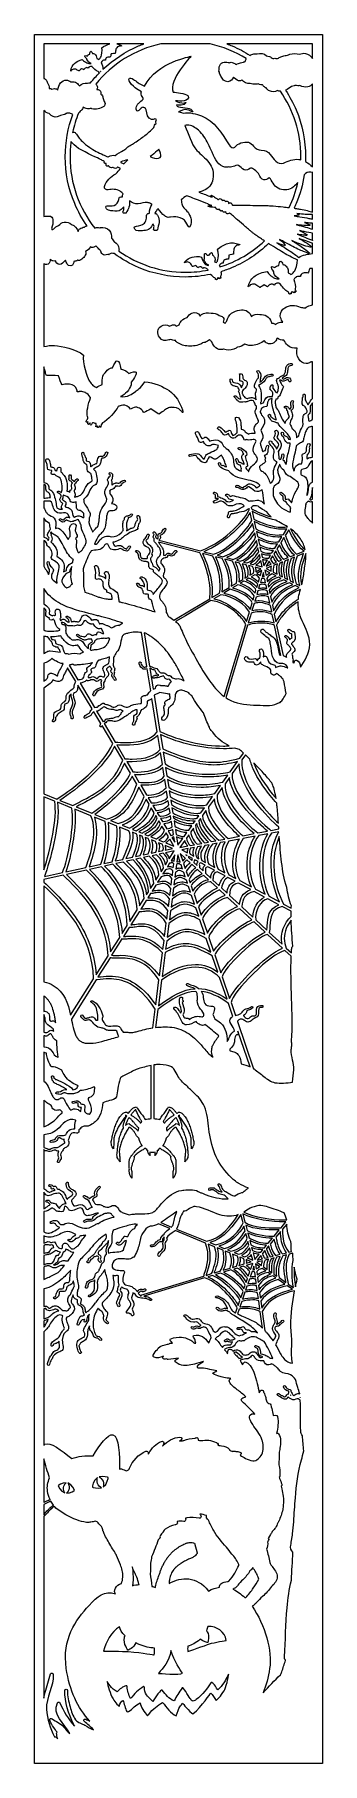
# Model space of a CAD drawing. Header units: centimetres. Extents: x -11 to 11, y -68 to 67.
import ezdxf

# ---------------------------------------------------------------- set-up
doc = ezdxf.new("R2010")
doc.units = ezdxf.units.CM
doc.header["$MEASUREMENT"] = 0
doc.layers.add('Layer 1', color=7, linetype='Continuous')

msp = doc.modelspace()

# ---------------------------------------------------------------- linework, layer by layer
at = {"layer": 'Layer 1', "color": 250}
for points, knots in [([(11.23119, 67.4996), (11.23119, 67.4996), (11.23119, 67.49999), (11.23119, 67.49999), (11.23119, 67.49999), (11.23119, 67.49999), (-11.25, 67.49999), (-11.25, 67.49999), (-11.25, 67.49999), (-11.25, 67.49999), (-11.25, 22.82991), (-11.25, 22.82991), (-11.25, 22.82991), (-11.25, 22.82991), (-11.25, 22.65116), (-11.25, 22.65116), (-11.25, 22.65116), (-11.25, 22.65116), (-11.25, 22.52506), (-11.25, 22.52506), (-11.25, 22.52506), (-11.25, 22.52506), (-11.25, 22.52284), (-11.25, 22.52284), (-11.25, 22.52284), (-11.25, 22.52284), (-11.25, 22.23765), (-11.25, 22.23765), (-11.25, 22.23765), (-11.25, 22.23765), (-11.25, 22.12359), (-11.25, 22.12359), (-11.25, 22.12359), (-11.25, 22.12359), (-11.25, -22.12435), (-11.25, -22.12435), (-11.25, -22.12435), (-11.25, -22.12435), (-11.25, -22.6495), (-11.25, -22.6495), (-11.25, -22.6495), (-11.25, -22.6495), (-11.25, -66.75004), (-11.25, -66.75004), (-11.25, -66.75004), (-11.25, -66.75004), (-11.25, -67.47622), (-11.25, -67.47622), (-11.25, -67.47622), (-11.25, -67.47622), (-11.25, -67.50001), (-11.25, -67.50001), (-11.25, -67.50001), (-11.25, -67.50001), (-5.83652, -67.5), (-5.83652, -67.5), (-5.83652, -67.5), (-5.83652, -67.5), (2.7491, -67.5), (2.7491, -67.5), (2.7491, -67.5), (2.7491, -67.5), (10.49996, -67.5), (10.49996, -67.5), (10.49996, -67.5), (10.49996, -67.5), (11.24998, -67.5), (11.24998, -67.5), (11.24998, -67.5), (11.24998, -67.5), (11.24998, -66.74999), (11.24998, -66.74999), (11.24998, -66.74999), (11.24998, -66.74999), (11.24998, -63.63576), (11.24998, -63.63576), (11.24998, -63.63576), (11.24998, -63.63576), (11.24998, -58.95271), (11.24998, -58.95271), (11.24998, -58.95271), (11.24998, -58.95271), (11.24998, -53.97423), (11.24998, -53.97423), (11.24998, -53.97423), (11.24998, -53.97423), (11.24998, -41.44171), (11.24998, -41.44171), (11.24998, -41.44171), (11.24998, -41.44171), (11.24998, -33.33805), (11.24998, -33.33805), (11.24998, -33.33805), (11.24998, -33.33805), (11.24998, -30.2047), (11.24998, -30.2047), (11.24998, -30.2047), (11.24998, -30.2047), (11.24998, -22.12427), (11.24998, -22.12427), (11.24998, -22.12427), (11.24998, -22.12427), (11.2499, -22.12428), (11.2499, -22.12428), (11.2499, -22.12428), (11.2499, -22.12428), (11.2499, -19.54332), (11.2499, -19.54332), (11.2499, -19.54332), (11.2499, -19.54332), (11.2499, -15.65183), (11.2499, -15.65183), (11.2499, -15.65183), (11.2499, -15.65183), (11.2499, -6.73389), (11.2499, -6.73389), (11.2499, -6.73389), (11.2499, -6.73389), (11.2499, -6.44555), (11.2499, -6.44555), (11.2499, -6.44555), (11.2499, -6.44555), (11.2499, 0.06511), (11.2499, 0.06511), (11.2499, 0.06511), (11.2499, 0.06511), (11.2499, 7.2826), (11.2499, 7.2826), (11.2499, 7.2826), (11.2499, 7.2826), (11.2499, 10.16764), (11.2499, 10.16764), (11.2499, 10.16764), (11.2499, 10.16764), (11.2499, 15.55805), (11.2499, 15.55805), (11.2499, 15.55805), (11.2499, 15.55805), (11.2499, 22.12395), (11.2499, 22.12395), (11.2499, 22.12395), (11.2499, 22.12395), (11.24998, 22.12395), (11.24998, 22.12395), (11.24998, 22.12395), (11.24998, 22.12395), (11.24998, 44.14271), (11.24998, 44.14271), (11.24998, 44.14271), (11.24998, 44.14271), (11.24998, 45.16697), (11.24998, 45.16697), (11.24998, 45.16697), (11.24998, 45.16697), (11.24998, 49.99241), (11.24998, 49.99241), (11.24998, 49.99241), (11.24998, 49.99241), (11.24998, 50.19312), (11.24998, 50.19312), (11.24998, 50.19312), (11.24998, 50.19312), (11.24998, 51.96308), (11.24998, 51.96308), (11.24998, 51.96308), (11.24998, 51.96308), (11.24998, 52.07288), (11.24998, 52.07288), (11.24998, 52.07288), (11.24998, 52.07288), (11.24998, 52.74908), (11.24998, 52.74908), (11.24998, 52.74908), (11.24998, 52.74908), (11.24998, 52.93143), (11.24998, 52.93143), (11.24998, 52.93143), (11.24998, 52.93143), (11.24998, 67.4996), (11.24998, 67.4996), (11.24998, 67.4996), (11.24998, 67.4996), (11.23119, 67.4996), (11.23119, 67.4996)], [0, 0, 0, 0, 0.021276596, 0.021276596, 0.021276596, 0.021276596, 0.042553191, 0.042553191, 0.042553191, 0.042553191, 0.063829787, 0.063829787, 0.063829787, 0.063829787, 0.085106383, 0.085106383, 0.085106383, 0.085106383, 0.106382979, 0.106382979, 0.106382979, 0.106382979, 0.127659574, 0.127659574, 0.127659574, 0.127659574, 0.14893617, 0.14893617, 0.14893617, 0.14893617, 0.170212766, 0.170212766, 0.170212766, 0.170212766, 0.191489362, 0.191489362, 0.191489362, 0.191489362, 0.212765957, 0.212765957, 0.212765957, 0.212765957, 0.234042553, 0.234042553, 0.234042553, 0.234042553, 0.255319149, 0.255319149, 0.255319149, 0.255319149, 0.276595745, 0.276595745, 0.276595745, 0.276595745, 0.29787234, 0.29787234, 0.29787234, 0.29787234, 0.319148936, 0.319148936, 0.319148936, 0.319148936, 0.340425532, 0.340425532, 0.340425532, 0.340425532, 0.361702128, 0.361702128, 0.361702128, 0.361702128, 0.382978723, 0.382978723, 0.382978723, 0.382978723, 0.404255319, 0.404255319, 0.404255319, 0.404255319, 0.425531915, 0.425531915, 0.425531915, 0.425531915, 0.446808511, 0.446808511, 0.446808511, 0.446808511, 0.468085106, 0.468085106, 0.468085106, 0.468085106, 0.489361702, 0.489361702, 0.489361702, 0.489361702, 0.510638298, 0.510638298, 0.510638298, 0.510638298, 0.531914894, 0.531914894, 0.531914894, 0.531914894, 0.553191489, 0.553191489, 0.553191489, 0.553191489, 0.574468085, 0.574468085, 0.574468085, 0.574468085, 0.595744681, 0.595744681, 0.595744681, 0.595744681, 0.617021277, 0.617021277, 0.617021277, 0.617021277, 0.638297872, 0.638297872, 0.638297872, 0.638297872, 0.659574468, 0.659574468, 0.659574468, 0.659574468, 0.680851064, 0.680851064, 0.680851064, 0.680851064, 0.70212766, 0.70212766, 0.70212766, 0.70212766, 0.723404255, 0.723404255, 0.723404255, 0.723404255, 0.744680851, 0.744680851, 0.744680851, 0.744680851, 0.765957447, 0.765957447, 0.765957447, 0.765957447, 0.787234043, 0.787234043, 0.787234043, 0.787234043, 0.808510638, 0.808510638, 0.808510638, 0.808510638, 0.829787234, 0.829787234, 0.829787234, 0.829787234, 0.85106383, 0.85106383, 0.85106383, 0.85106383, 0.872340426, 0.872340426, 0.872340426, 0.872340426, 0.893617021, 0.893617021, 0.893617021, 0.893617021, 0.914893617, 0.914893617, 0.914893617, 0.914893617, 0.936170213, 0.936170213, 0.936170213, 0.936170213, 0.957446809, 0.957446809, 0.957446809, 0.957446809, 1, 1, 1, 1]), ([(-10.51883, 66.77398), (-10.51883, 66.77398), (-10.51872, 66.77398), (-10.51872, 66.77398), (-10.51872, 66.77398), (-10.51872, 66.77398), (-5.35739, 66.77398), (-5.35739, 66.77398), (-5.35739, 66.77398), (-5.55964, 66.72141), (-5.83213, 66.61078), (-5.98797, 66.45637), (-5.98797, 66.45637), (-5.91532, 66.26), (-6.02607, 65.85002), (-6.05221, 65.78271), (-6.05221, 65.78271), (-6.08957, 65.6863), (-6.13894, 65.61536), (-6.22689, 65.56062), (-6.22689, 65.56062), (-6.27817, 65.5957), (-6.3336, 65.61425), (-6.39038, 65.61962), (-6.39038, 65.61962), (-6.38847, 65.69712), (-6.40274, 65.77477), (-6.4288, 65.83769), (-6.4288, 65.83769), (-6.45031, 65.88965), (-6.54733, 65.96943), (-6.56736, 65.98631), (-6.56736, 65.98631), (-6.60739, 66.01994), (-6.65824, 66.03304), (-6.71352, 66.03147), (-6.71352, 66.03147), (-6.76607, 66.13077), (-6.8242, 66.20792), (-6.85894, 66.1993), (-6.85894, 66.1993), (-6.89868, 66.1894), (-6.92233, 66.09254), (-6.92665, 65.97133), (-6.92665, 65.97133), (-6.92771, 65.97085), (-6.92911, 65.97025), (-6.93012, 65.96982), (-6.93012, 65.96982), (-6.93621, 65.96717), (-6.94047, 65.96537), (-6.94086, 65.96516), (-6.94086, 65.96516), (-7.01817, 65.93174), (-7.08622, 65.88523), (-7.1249, 65.82705), (-7.1249, 65.82705), (-7.21764, 65.85756), (-7.29561, 65.86631), (-7.31516, 65.83874), (-7.31516, 65.83874), (-7.3391, 65.80501), (-7.25462, 65.6906), (-7.15898, 65.59577), (-7.15898, 65.59577), (-7.15681, 65.56934), (-7.15268, 65.54476), (-7.14514, 65.52804), (-7.14514, 65.52804), (-7.09135, 65.40853), (-6.96832, 65.28312), (-6.83026, 65.2488), (-6.83026, 65.2488), (-6.90913, 65.22401), (-6.99539, 65.23306), (-7.07407, 65.25716), (-7.07407, 65.25716), (-7.13148, 65.27473), (-7.18763, 65.30127), (-7.23848, 65.33513), (-7.23848, 65.33513), (-7.24015, 65.33608), (-7.24195, 65.33698), (-7.24361, 65.33793), (-7.24361, 65.33793), (-7.2974, 65.36748), (-7.37606, 65.39799), (-7.51962, 65.56174), (-7.51962, 65.56174), (-7.74039, 65.52729), (-8.00098, 65.36526), (-8.12811, 65.25252), (-8.12811, 65.25252), (-8.28826, 65.11054), (-8.37489, 64.90687), (-8.42323, 64.70197), (-8.42323, 64.70197), (-8.42379, 64.69935), (-8.42371, 64.697), (-8.42299, 64.69485), (-8.42299, 64.69485), (-8.42587, 64.678), (-8.4264, 64.6609), (-8.42241, 64.64416), (-8.42241, 64.64416), (-8.42077, 64.63744), (-8.41564, 64.63384), (-8.41016, 64.63286), (-8.41016, 64.63286), (-8.40008, 64.65601), (-8.38442, 64.67625), (-8.36558, 64.69371), (-8.36558, 64.69371), (-8.31983, 64.76261), (-8.22715, 64.80518), (-8.14068, 64.80491), (-8.14068, 64.80491), (-8.1388, 64.8056), (-8.13679, 64.80621), (-8.13462, 64.80668), (-8.13462, 64.80668), (-8.10168, 64.81441), (-8.06419, 64.80078), (-8.03365, 64.78967), (-8.03365, 64.78967), (-7.9923, 64.77464), (-7.95256, 64.7548), (-7.91395, 64.73371), (-7.91395, 64.73371), (-7.88768, 64.71937), (-7.78549, 64.6628), (-7.78549, 64.6628), (-7.78549, 64.6628), (-7.78549, 64.6628), (-7.65529, 64.77467), (-7.59041, 64.83044), (-7.59041, 64.83044), (-7.51773, 64.793), (-7.45129, 64.77763), (-7.39729, 64.75715), (-7.39729, 64.75715), (-7.39959, 64.75802), (-7.35115, 64.82565), (-7.34652, 64.83113), (-7.34652, 64.83113), (-7.31255, 64.87127), (-7.27394, 64.89979), (-7.22359, 64.91495), (-7.22359, 64.91495), (-7.18314, 64.92712), (-7.13104, 64.92215), (-7.0514, 64.88635), (-7.0514, 64.88635), (-7.02465, 64.94252), (-6.97398, 64.98107), (-6.96374, 64.98742), (-6.96374, 64.98742), (-6.90865, 65.02147), (-6.82986, 65.01885), (-6.76795, 65.00435), (-6.76795, 65.00435), (-6.75917, 65.00091), (-6.75043, 64.9971), (-6.74176, 64.99308), (-6.74176, 64.99308), (-6.67215, 64.89002), (-6.41685, 64.65931), (-6.27879, 64.61203), (-6.27879, 64.61203), (-6.26093, 64.60034), (-6.24265, 64.58573), (-6.23109, 64.56798), (-6.23109, 64.56798), (-6.23038, 64.56642), (-6.22963, 64.56488), (-6.22897, 64.56332), (-6.22897, 64.56332), (-6.22778, 64.53874), (-6.2218, 64.50972), (-6.20386, 64.5027), (-6.20386, 64.5027), (-6.18571, 64.49561), (-6.18592, 64.53006), (-6.18203, 64.5426), (-6.18203, 64.5426), (-6.18359, 64.53768), (-6.17904, 64.53138), (-6.17253, 64.52543), (-6.17253, 64.52543), (-6.421, 64.27148), (-6.65389, 64.00581), (-6.87024, 63.72858), (-6.87024, 63.72858), (-6.95485, 63.72884), (-7.04055, 63.71831), (-7.12477, 63.69797), (-7.12477, 63.69797), (-7.34858, 63.72935), (-7.57038, 63.66209), (-7.73548, 63.50488), (-7.73548, 63.50488), (-7.76562, 63.54203), (-7.79935, 63.57629), (-7.83597, 63.60709), (-7.83597, 63.60709), (-7.90055, 63.70747), (-8.01004, 63.78005), (-8.15784, 63.80513), (-8.15784, 63.80513), (-8.24187, 63.81944), (-8.32858, 63.8151), (-8.41467, 63.79804), (-8.41467, 63.79804), (-8.51373, 63.87895), (-8.62938, 63.93978), (-8.75625, 63.94875), (-8.75625, 63.94875), (-8.9458, 63.96211), (-9.1118, 63.86842), (-9.22419, 63.7197), (-9.22419, 63.7197), (-9.33881, 63.56801), (-9.39953, 63.37093), (-9.41834, 63.17095), (-9.41834, 63.17095), (-9.48179, 63.24538), (-9.5863, 63.28911), (-9.68218, 63.27737), (-9.68218, 63.27737), (-9.75341, 63.26864), (-9.82296, 63.25538), (-9.89046, 63.23795), (-9.89046, 63.23795), (-9.94944, 63.27129), (-10.01812, 63.29171), (-10.09699, 63.29484), (-10.09699, 63.29484), (-10.10625, 63.44367), (-10.16552, 63.59673), (-10.24711, 63.72979), (-10.24711, 63.72979), (-10.27243, 63.81427), (-10.30609, 63.89039), (-10.34315, 63.94797), (-10.34315, 63.94797), (-10.38517, 64.01316), (-10.44827, 64.05761), (-10.51891, 64.08172), (-10.51891, 64.08172), (-10.51891, 64.08172), (-10.51893, 66.77398), (-10.51893, 66.77398), (-10.51893, 66.77398), (-10.51893, 66.77398), (-10.51883, 66.77398), (-10.51883, 66.77398)], [0, 0, 0, 0, 0.015384615, 0.015384615, 0.015384615, 0.015384615, 0.030769231, 0.030769231, 0.030769231, 0.030769231, 0.046153846, 0.046153846, 0.046153846, 0.046153846, 0.061538462, 0.061538462, 0.061538462, 0.061538462, 0.076923077, 0.076923077, 0.076923077, 0.076923077, 0.092307692, 0.092307692, 0.092307692, 0.092307692, 0.107692308, 0.107692308, 0.107692308, 0.107692308, 0.123076923, 0.123076923, 0.123076923, 0.123076923, 0.138461538, 0.138461538, 0.138461538, 0.138461538, 0.153846154, 0.153846154, 0.153846154, 0.153846154, 0.169230769, 0.169230769, 0.169230769, 0.169230769, 0.184615385, 0.184615385, 0.184615385, 0.184615385, 0.2, 0.2, 0.2, 0.2, 0.215384615, 0.215384615, 0.215384615, 0.215384615, 0.230769231, 0.230769231, 0.230769231, 0.230769231, 0.246153846, 0.246153846, 0.246153846, 0.246153846, 0.261538462, 0.261538462, 0.261538462, 0.261538462, 0.276923077, 0.276923077, 0.276923077, 0.276923077, 0.292307692, 0.292307692, 0.292307692, 0.292307692, 0.307692308, 0.307692308, 0.307692308, 0.307692308, 0.323076923, 0.323076923, 0.323076923, 0.323076923, 0.338461538, 0.338461538, 0.338461538, 0.338461538, 0.353846154, 0.353846154, 0.353846154, 0.353846154, 0.369230769, 0.369230769, 0.369230769, 0.369230769, 0.384615385, 0.384615385, 0.384615385, 0.384615385, 0.4, 0.4, 0.4, 0.4, 0.415384615, 0.415384615, 0.415384615, 0.415384615, 0.430769231, 0.430769231, 0.430769231, 0.430769231, 0.446153846, 0.446153846, 0.446153846, 0.446153846, 0.461538462, 0.461538462, 0.461538462, 0.461538462, 0.476923077, 0.476923077, 0.476923077, 0.476923077, 0.492307692, 0.492307692, 0.492307692, 0.492307692, 0.507692308, 0.507692308, 0.507692308, 0.507692308, 0.523076923, 0.523076923, 0.523076923, 0.523076923, 0.538461538, 0.538461538, 0.538461538, 0.538461538, 0.553846154, 0.553846154, 0.553846154, 0.553846154, 0.569230769, 0.569230769, 0.569230769, 0.569230769, 0.584615385, 0.584615385, 0.584615385, 0.584615385, 0.6, 0.6, 0.6, 0.6, 0.615384615, 0.615384615, 0.615384615, 0.615384615, 0.630769231, 0.630769231, 0.630769231, 0.630769231, 0.646153846, 0.646153846, 0.646153846, 0.646153846, 0.661538462, 0.661538462, 0.661538462, 0.661538462, 0.676923077, 0.676923077, 0.676923077, 0.676923077, 0.692307692, 0.692307692, 0.692307692, 0.692307692, 0.707692308, 0.707692308, 0.707692308, 0.707692308, 0.723076923, 0.723076923, 0.723076923, 0.723076923, 0.738461538, 0.738461538, 0.738461538, 0.738461538, 0.753846154, 0.753846154, 0.753846154, 0.753846154, 0.769230769, 0.769230769, 0.769230769, 0.769230769, 0.784615385, 0.784615385, 0.784615385, 0.784615385, 0.8, 0.8, 0.8, 0.8, 0.815384615, 0.815384615, 0.815384615, 0.815384615, 0.830769231, 0.830769231, 0.830769231, 0.830769231, 0.846153846, 0.846153846, 0.846153846, 0.846153846, 0.861538462, 0.861538462, 0.861538462, 0.861538462, 0.876923077, 0.876923077, 0.876923077, 0.876923077, 0.892307692, 0.892307692, 0.892307692, 0.892307692, 0.907692308, 0.907692308, 0.907692308, 0.907692308, 0.923076923, 0.923076923, 0.923076923, 0.923076923, 0.938461538, 0.938461538, 0.938461538, 0.938461538, 0.953846154, 0.953846154, 0.953846154, 0.953846154, 0.969230769, 0.969230769, 0.969230769, 0.969230769, 1, 1, 1, 1]), ([(2.4651, 66.77398), (3.4816, 66.5521), (4.43461, 66.15835), (5.29215, 65.62487), (5.29215, 65.62487), (5.28202, 65.59592), (5.27569, 65.56563), (5.27257, 65.53451), (5.27257, 65.53451), (5.24556, 65.49231), (5.22058, 65.44585), (5.19904, 65.39666), (5.19904, 65.39666), (5.16557, 65.38502), (5.13345, 65.3724), (5.10329, 65.35933), (5.10329, 65.35933), (5.09109, 65.35406), (5.07897, 65.34835), (5.06688, 65.34258), (5.06688, 65.34258), (4.99438, 65.33761), (4.92303, 65.32218), (4.85389, 65.29908), (4.85389, 65.29908), (4.73081, 65.28233), (4.61809, 65.23069), (4.52022, 65.15562), (4.52022, 65.15562), (4.44518, 65.21475), (4.35718, 65.25222), (4.27029, 65.3032), (4.27029, 65.3032), (4.18036, 65.35596), (4.05942, 65.3481), (3.97173, 65.2927), (3.97173, 65.2927), (3.94755, 65.30889), (3.91926, 65.32207), (3.8864, 65.33122), (3.8864, 65.33122), (3.58676, 65.4147), (3.27939, 65.30733), (3.18996, 64.98864), (3.18996, 64.98864), (3.16713, 64.90723), (3.16101, 64.82277), (3.16662, 64.73824), (3.16662, 64.73824), (3.15493, 64.68151), (3.16567, 64.62389), (3.19152, 64.57314), (3.19152, 64.57314), (3.2183, 64.45709), (3.26206, 64.34428), (3.31114, 64.24236), (3.31114, 64.24236), (3.41065, 64.03561), (3.61017, 63.80487), (3.86224, 63.81792), (3.86224, 63.81792), (4.08751, 63.82954), (4.21922, 63.98604), (4.29819, 64.1754), (4.29819, 64.1754), (4.39095, 64.04737), (4.53399, 63.9558), (4.6912, 63.89587), (4.6912, 63.89587), (4.79714, 63.85552), (4.89337, 63.89449), (4.95761, 63.9671), (4.95761, 63.9671), (5.09818, 63.75586), (5.34874, 63.62669), (5.59647, 63.68802), (5.59647, 63.68802), (5.74112, 63.63267), (5.89939, 63.60917), (6.04647, 63.6164), (6.04647, 63.6164), (6.10976, 63.61952), (6.17395, 63.62884), (6.23774, 63.64363), (6.23774, 63.64363), (6.26393, 63.63151), (6.29116, 63.62074), (6.31913, 63.61154), (6.31913, 63.61154), (6.39406, 63.58693), (6.47301, 63.57556), (6.55305, 63.57497), (6.55305, 63.57497), (6.56945, 63.55251), (6.58686, 63.53041), (6.6062, 63.50922), (6.6062, 63.50922), (6.67499, 63.43355), (6.75979, 63.3796), (6.85176, 63.34573), (6.85176, 63.34573), (6.91383, 63.24106), (7.0013, 63.15171), (7.10859, 63.09774), (7.10859, 63.09774), (7.31854, 62.99214), (7.54539, 63.02016), (7.73938, 63.12584), (7.73938, 63.12584), (7.80902, 63.09864), (7.8848, 63.0824), (7.96528, 63.07771), (7.96528, 63.07771), (8.97128, 61.62269), (9.56164, 59.85927), (9.56164, 57.9603), (9.56164, 57.9603), (9.56164, 57.88151), (9.56058, 57.80298), (9.55857, 57.72466), (9.55857, 57.72466), (9.50708, 57.73702), (9.45438, 57.74654), (9.40038, 57.75252), (9.40038, 57.75252), (8.96657, 57.80054), (8.60081, 57.61716), (8.20748, 57.47148), (8.20748, 57.47148), (7.72909, 57.29445), (7.42823, 57.82978), (7.17447, 58.14167), (7.17447, 58.14167), (6.9831, 58.37667), (6.77378, 58.46174), (6.47348, 58.47089), (6.47348, 58.47089), (6.20715, 58.47917), (6.04792, 58.59874), (5.8701, 58.78633), (5.8701, 58.78633), (5.75178, 58.91103), (5.63608, 59.03435), (5.46648, 59.08584), (5.46648, 59.08584), (5.27654, 59.1436), (5.06442, 59.10079), (4.88093, 59.03835), (4.88093, 59.03835), (4.66736, 58.9657), (4.53462, 58.88352), (4.39574, 58.7086), (4.39574, 58.7086), (4.26694, 58.54636), (4.04496, 58.75715), (3.9655, 58.88103), (3.9655, 58.88103), (3.40339, 59.75685), (2.8139, 60.76222), (1.79298, 61.16208), (1.79298, 61.16208), (1.44619, 61.29786), (0.8318, 61.45611), (0.35777, 61.37028), (0.35777, 61.37028), (0.21167, 61.44331), (0.02664, 61.47238), (-0.00915, 61.47773), (-0.00915, 61.47773), (0.00948, 61.47585), (0.05877, 61.47786), (0.12984, 61.5234), (0.12984, 61.5234), (0.62953, 61.84357), (1.09118, 61.40047), (1.11353, 61.46755), (1.11353, 61.46755), (1.13324, 61.52674), (1.0051, 61.62691), (0.95706, 61.66874), (0.95706, 61.66874), (0.72936, 61.86697), (-0.10527, 61.72536), (-0.15004, 62.00114), (-0.15004, 62.00114), (-0.06342, 61.98847), (0.47268, 61.90097), (0.59516, 62.19482), (0.59516, 62.19482), (0.61445, 62.24102), (0.48134, 62.15246), (0.42231, 62.15018), (0.42231, 62.15018), (0.18688, 62.14155), (-0.02719, 62.22675), (-0.23521, 62.32573), (-0.23521, 62.32573), (0.11965, 62.29202), (0.88064, 62.24797), (0.7642, 62.70176), (0.7642, 62.70176), (0.72835, 62.84154), (0.01363, 62.97407), (-0.29096, 62.99606), (-0.29096, 62.99606), (-0.33173, 62.999), (-0.37142, 63.0022), (-0.41058, 63.00556), (-0.41058, 63.00556), (-0.82161, 63.92165), (0.98115, 65.79977), (0.98115, 65.79977), (0.98115, 65.79977), (0.98115, 65.79977), (-1.65267, 65.38096), (-2.66489, 63.47337), (-2.66489, 63.47337), (-2.94998, 63.59373), (-3.17935, 63.75417), (-3.4348, 63.94663), (-3.4348, 63.94663), (-3.52404, 64.01386), (-3.70161, 64.12131), (-3.80135, 64.10607), (-3.80135, 64.10607), (-3.86279, 64.09676), (-3.89475, 64.04085), (-3.85831, 63.90054), (-3.85831, 63.90054), (-3.80897, 63.71025), (-3.53917, 63.47639), (-3.39158, 63.34994), (-3.39158, 63.34994), (-3.23391, 63.21484), (-3.06844, 63.11843), (-2.89625, 63.0363), (-2.89625, 63.0363), (-2.90702, 63.01267), (-2.91554, 62.98815), (-2.92086, 62.9623), (-2.92086, 62.9623), (-2.9543, 62.8), (-2.8835, 62.68081), (-2.77537, 62.58741), (-2.77537, 62.58741), (-2.7727, 62.54111), (-2.76831, 62.49436), (-2.76238, 62.44768), (-2.76238, 62.44768), (-2.86628, 62.34113), (-3.00003, 62.26692), (-3.10967, 62.15688), (-3.10967, 62.15688), (-3.16441, 62.10206), (-3.20563, 62.04361), (-3.23516, 61.98117), (-3.23516, 61.98117), (-3.33184, 61.83665), (-3.34832, 61.74336), (-3.26524, 61.544), (-3.26524, 61.544), (-3.20941, 61.40983), (-3.00116, 61.66693), (-2.95308, 61.72241), (-2.95308, 61.72241), (-2.93347, 61.74508), (-2.74731, 61.86327), (-2.72845, 61.81097), (-2.72845, 61.81097), (-2.71247, 61.76686), (-2.58568, 61.77014), (-2.56922, 61.73019), (-2.56922, 61.73019), (-2.55385, 61.6928), (-2.53797, 61.65457), (-2.52149, 61.61631), (-2.52149, 61.61631), (-2.49014, 61.30535), (-2.40923, 60.94437), (-2.10848, 60.8745), (-2.10848, 60.8745), (-2.01418, 60.85259), (-1.92335, 60.86937), (-1.8404, 60.91093), (-1.8404, 60.91093), (-1.80315, 60.89164), (-1.76536, 60.87429), (-1.72753, 60.8574), (-1.72753, 60.8574), (-1.77074, 60.7762), (-1.78563, 60.68037), (-1.75767, 60.56813), (-1.75767, 60.56813), (-1.84104, 60.47021), (-1.89845, 60.36353), (-1.93497, 60.25105), (-1.93497, 60.25105), (-1.96849, 60.21411), (-2.00252, 60.1776), (-2.03758, 60.14204), (-2.03758, 60.14204), (-2.24851, 59.92855), (-2.47517, 59.73149), (-2.71446, 59.55038), (-2.71446, 59.55038), (-2.9701, 59.35692), (-3.235, 59.17687), (-3.50332, 59.00185), (-3.50332, 59.00185), (-3.5079, 58.99886), (-3.51271, 58.99598), (-3.5174, 58.99304), (-3.5174, 58.99304), (-3.57452, 58.96626), (-3.63649, 58.93092), (-3.69983, 58.89107), (-3.69983, 58.89107), (-3.8191, 58.82768), (-3.94063, 58.75992), (-4.02487, 58.66326), (-4.02487, 58.66326), (-4.15938, 58.56206), (-4.26961, 58.47363), (-4.31282, 58.44784), (-4.31282, 58.44784), (-4.31414, 58.44705), (-4.31547, 58.44641), (-4.31674, 58.44556), (-4.31674, 58.44556), (-4.46409, 58.34248), (-4.81884, 58.19175), (-4.951, 58.06297), (-4.951, 58.06297), (-4.95896, 58.06503), (-4.96695, 58.06694), (-4.97487, 58.06839), (-4.97487, 58.06839), (-5.13124, 58.09686), (-5.31647, 58.06672), (-5.45358, 57.97277), (-5.45358, 57.97277), (-5.47618, 57.96621), (-5.49771, 57.95801), (-5.51848, 57.94864), (-5.51848, 57.94864), (-5.64485, 58.00571), (-5.76907, 58.06278), (-5.89009, 58.12001), (-5.89009, 58.12001), (-6.0754, 58.20682), (-6.25437, 58.29326), (-6.42349, 58.3815), (-6.42349, 58.3815), (-7.23415, 58.80375), (-7.45703, 59.08471), (-7.69174, 59.33067), (-7.69174, 59.33067), (-7.7318, 59.37261), (-8.01802, 59.77797), (-8.03829, 59.8002), (-8.03829, 59.8002), (-8.09576, 59.86307), (-8.18085, 59.90357), (-8.27618, 59.86529), (-8.27618, 59.86529), (-8.16474, 60.38155), (-8.00903, 60.88142), (-7.81319, 61.36087), (-7.81319, 61.36087), (-7.76093, 61.4027), (-7.71834, 61.45556), (-7.68426, 61.51525), (-7.68426, 61.51525), (-7.65976, 61.53083), (-7.63645, 61.54838), (-7.61481, 61.5683), (-7.61481, 61.5683), (-7.53028, 61.64603), (-7.47424, 61.73867), (-7.43897, 61.83934), (-7.43897, 61.83934), (-7.35332, 61.7602), (-7.24246, 61.71102), (-7.12189, 61.69948), (-7.12189, 61.69948), (-7.02153, 61.68988), (-6.92337, 61.70448), (-6.83143, 61.73753), (-6.83143, 61.73753), (-6.81032, 61.72565), (-6.78822, 61.7153), (-6.7652, 61.70708), (-6.7652, 61.70708), (-6.46434, 61.59958), (-6.10237, 61.71745), (-5.84474, 61.87906), (-5.84474, 61.87906), (-5.74732, 61.94018), (-5.70702, 62.10877), (-5.76227, 62.20833), (-5.76227, 62.20833), (-5.81508, 62.3035), (-5.84413, 62.40505), (-5.88636, 62.50445), (-5.88636, 62.50445), (-5.8926, 62.51919), (-5.8997, 62.5334), (-5.90702, 62.54742), (-5.90702, 62.54742), (-5.8871, 62.6691), (-5.93734, 62.80298), (-6.06905, 62.85317), (-6.06905, 62.85317), (-6.06593, 62.8931), (-6.06609, 62.93387), (-6.06979, 62.97694), (-6.06979, 62.97694), (-6.08286, 63.12786), (-6.24436, 63.23126), (-6.38652, 63.20959), (-6.38652, 63.20959), (-6.38922, 63.20919), (-6.39165, 63.20848), (-6.39427, 63.20798), (-6.39427, 63.20798), (-6.37998, 63.23409), (-6.36614, 63.26061), (-6.35292, 63.28778), (-6.35292, 63.28778), (-6.29056, 63.41613), (-6.36006, 63.55784), (-6.46963, 63.62933), (-6.46963, 63.62933), (-5.20116, 65.19511), (-3.41994, 66.32946), (-1.38384, 66.77396), (-1.38384, 66.77396), (-1.38384, 66.77396), (2.4651, 66.77393), (2.4651, 66.77393), (2.4651, 66.77393), (2.4651, 66.77393), (2.4651, 66.77398), (2.4651, 66.77398)], [0, 0, 0, 0, 0.008928571, 0.008928571, 0.008928571, 0.008928571, 0.017857143, 0.017857143, 0.017857143, 0.017857143, 0.026785714, 0.026785714, 0.026785714, 0.026785714, 0.035714286, 0.035714286, 0.035714286, 0.035714286, 0.044642857, 0.044642857, 0.044642857, 0.044642857, 0.053571429, 0.053571429, 0.053571429, 0.053571429, 0.0625, 0.0625, 0.0625, 0.0625, 0.071428571, 0.071428571, 0.071428571, 0.071428571, 0.080357143, 0.080357143, 0.080357143, 0.080357143, 0.089285714, 0.089285714, 0.089285714, 0.089285714, 0.098214286, 0.098214286, 0.098214286, 0.098214286, 0.107142857, 0.107142857, 0.107142857, 0.107142857, 0.116071429, 0.116071429, 0.116071429, 0.116071429, 0.125, 0.125, 0.125, 0.125, 0.133928571, 0.133928571, 0.133928571, 0.133928571, 0.142857143, 0.142857143, 0.142857143, 0.142857143, 0.151785714, 0.151785714, 0.151785714, 0.151785714, 0.160714286, 0.160714286, 0.160714286, 0.160714286, 0.169642857, 0.169642857, 0.169642857, 0.169642857, 0.178571429, 0.178571429, 0.178571429, 0.178571429, 0.1875, 0.1875, 0.1875, 0.1875, 0.196428571, 0.196428571, 0.196428571, 0.196428571, 0.205357143, 0.205357143, 0.205357143, 0.205357143, 0.214285714, 0.214285714, 0.214285714, 0.214285714, 0.223214286, 0.223214286, 0.223214286, 0.223214286, 0.232142857, 0.232142857, 0.232142857, 0.232142857, 0.241071429, 0.241071429, 0.241071429, 0.241071429, 0.25, 0.25, 0.25, 0.25, 0.258928571, 0.258928571, 0.258928571, 0.258928571, 0.267857143, 0.267857143, 0.267857143, 0.267857143, 0.276785714, 0.276785714, 0.276785714, 0.276785714, 0.285714286, 0.285714286, 0.285714286, 0.285714286, 0.294642857, 0.294642857, 0.294642857, 0.294642857, 0.303571429, 0.303571429, 0.303571429, 0.303571429, 0.3125, 0.3125, 0.3125, 0.3125, 0.321428571, 0.321428571, 0.321428571, 0.321428571, 0.330357143, 0.330357143, 0.330357143, 0.330357143, 0.339285714, 0.339285714, 0.339285714, 0.339285714, 0.348214286, 0.348214286, 0.348214286, 0.348214286, 0.357142857, 0.357142857, 0.357142857, 0.357142857, 0.366071429, 0.366071429, 0.366071429, 0.366071429, 0.375, 0.375, 0.375, 0.375, 0.383928571, 0.383928571, 0.383928571, 0.383928571, 0.392857143, 0.392857143, 0.392857143, 0.392857143, 0.401785714, 0.401785714, 0.401785714, 0.401785714, 0.410714286, 0.410714286, 0.410714286, 0.410714286, 0.419642857, 0.419642857, 0.419642857, 0.419642857, 0.428571429, 0.428571429, 0.428571429, 0.428571429, 0.4375, 0.4375, 0.4375, 0.4375, 0.446428571, 0.446428571, 0.446428571, 0.446428571, 0.455357143, 0.455357143, 0.455357143, 0.455357143, 0.464285714, 0.464285714, 0.464285714, 0.464285714, 0.473214286, 0.473214286, 0.473214286, 0.473214286, 0.482142857, 0.482142857, 0.482142857, 0.482142857, 0.491071429, 0.491071429, 0.491071429, 0.491071429, 0.5, 0.5, 0.5, 0.5, 0.508928571, 0.508928571, 0.508928571, 0.508928571, 0.517857143, 0.517857143, 0.517857143, 0.517857143, 0.526785714, 0.526785714, 0.526785714, 0.526785714, 0.535714286, 0.535714286, 0.535714286, 0.535714286, 0.544642857, 0.544642857, 0.544642857, 0.544642857, 0.553571429, 0.553571429, 0.553571429, 0.553571429, 0.5625, 0.5625, 0.5625, 0.5625, 0.571428571, 0.571428571, 0.571428571, 0.571428571, 0.580357143, 0.580357143, 0.580357143, 0.580357143, 0.589285714, 0.589285714, 0.589285714, 0.589285714, 0.598214286, 0.598214286, 0.598214286, 0.598214286, 0.607142857, 0.607142857, 0.607142857, 0.607142857, 0.616071429, 0.616071429, 0.616071429, 0.616071429, 0.625, 0.625, 0.625, 0.625, 0.633928571, 0.633928571, 0.633928571, 0.633928571, 0.642857143, 0.642857143, 0.642857143, 0.642857143, 0.651785714, 0.651785714, 0.651785714, 0.651785714, 0.660714286, 0.660714286, 0.660714286, 0.660714286, 0.669642857, 0.669642857, 0.669642857, 0.669642857, 0.678571429, 0.678571429, 0.678571429, 0.678571429, 0.6875, 0.6875, 0.6875, 0.6875, 0.696428571, 0.696428571, 0.696428571, 0.696428571, 0.705357143, 0.705357143, 0.705357143, 0.705357143, 0.714285714, 0.714285714, 0.714285714, 0.714285714, 0.723214286, 0.723214286, 0.723214286, 0.723214286, 0.732142857, 0.732142857, 0.732142857, 0.732142857, 0.741071429, 0.741071429, 0.741071429, 0.741071429, 0.75, 0.75, 0.75, 0.75, 0.758928571, 0.758928571, 0.758928571, 0.758928571, 0.767857143, 0.767857143, 0.767857143, 0.767857143, 0.776785714, 0.776785714, 0.776785714, 0.776785714, 0.785714286, 0.785714286, 0.785714286, 0.785714286, 0.794642857, 0.794642857, 0.794642857, 0.794642857, 0.803571429, 0.803571429, 0.803571429, 0.803571429, 0.8125, 0.8125, 0.8125, 0.8125, 0.821428571, 0.821428571, 0.821428571, 0.821428571, 0.830357143, 0.830357143, 0.830357143, 0.830357143, 0.839285714, 0.839285714, 0.839285714, 0.839285714, 0.848214286, 0.848214286, 0.848214286, 0.848214286, 0.857142857, 0.857142857, 0.857142857, 0.857142857, 0.866071429, 0.866071429, 0.866071429, 0.866071429, 0.875, 0.875, 0.875, 0.875, 0.883928571, 0.883928571, 0.883928571, 0.883928571, 0.892857143, 0.892857143, 0.892857143, 0.892857143, 0.901785714, 0.901785714, 0.901785714, 0.901785714, 0.910714286, 0.910714286, 0.910714286, 0.910714286, 0.919642857, 0.919642857, 0.919642857, 0.919642857, 0.928571429, 0.928571429, 0.928571429, 0.928571429, 0.9375, 0.9375, 0.9375, 0.9375, 0.946428571, 0.946428571, 0.946428571, 0.946428571, 0.955357143, 0.955357143, 0.955357143, 0.955357143, 0.964285714, 0.964285714, 0.964285714, 0.964285714, 0.973214286, 0.973214286, 0.973214286, 0.973214286, 0.982142857, 0.982142857, 0.982142857, 0.982142857, 1, 1, 1, 1]), ([(-5.26799, 65.98838), (-5.167, 66.00814), (-4.95126, 66.03479), (-4.95126, 66.03479), (-4.95126, 66.03479), (-4.95126, 66.03479), (-4.94422, 66.05757), (-4.93374, 66.09271), (-4.93374, 66.09271), (-4.93493, 66.09475), (-4.93565, 66.09731), (-4.93559, 66.10041), (-4.93559, 66.10041), (-4.93522, 66.13655), (-4.9286, 66.17336), (-4.92263, 66.20886), (-4.92263, 66.20886), (-4.91379, 66.26106), (-4.903, 66.31337), (-4.88641, 66.36367), (-4.88641, 66.36367), (-4.87416, 66.40082), (-4.8591, 66.44635), (-4.82733, 66.47173), (-4.82733, 66.47173), (-4.82527, 66.47337), (-4.8232, 66.47483), (-4.82111, 66.4761), (-4.82111, 66.4761), (-4.75708, 66.55796), (-4.64775, 66.61382), (-4.54864, 66.60583), (-4.54864, 66.60583), (-4.51811, 66.61059), (-4.48739, 66.6103), (-4.45799, 66.6026), (-4.45799, 66.6026), (-4.45484, 66.60847), (-4.45442, 66.61601), (-4.45955, 66.62252), (-4.45955, 66.62252), (-4.47233, 66.63877), (-4.48887, 66.65107), (-4.50696, 66.66086), (-4.50696, 66.66086), (-4.50852, 66.66306), (-4.51064, 66.66493), (-4.5135, 66.66634), (-4.5135, 66.66634), (-4.60827, 66.71045), (-4.70776, 66.74804), (-4.80965, 66.774), (-4.80965, 66.774), (-4.80965, 66.774), (-2.70714, 66.77398), (-2.70714, 66.77398), (-2.70714, 66.77398), (-2.84374, 66.72355), (-2.97956, 66.67018), (-3.11425, 66.61317), (-3.11425, 66.61317), (-4.1497, 66.17523), (-5.08709, 65.56198), (-5.90494, 64.78903), (-5.90494, 64.78903), (-5.90642, 64.79533), (-5.90727, 64.80181), (-5.90809, 64.80832), (-5.90809, 64.80832), (-5.90661, 64.8134), (-5.90523, 64.81816), (-5.9037, 64.82353), (-5.9037, 64.82353), (-5.87028, 64.9427), (-5.97106, 65.17349), (-6.0371, 65.30692), (-6.0371, 65.30692), (-6.03533, 65.31391), (-6.0335, 65.32084), (-6.03144, 65.32766), (-6.03144, 65.32766), (-6.00689, 65.38018), (-5.97051, 65.42855), (-5.92664, 65.46064), (-5.92664, 65.46064), (-5.92188, 65.46289), (-5.91701, 65.46495), (-5.91211, 65.46694), (-5.91211, 65.46694), (-5.87967, 65.48803), (-5.83922, 65.49901), (-5.80281, 65.50417), (-5.80281, 65.50417), (-5.79014, 65.50594), (-5.77715, 65.50729), (-5.7641, 65.50809), (-5.7641, 65.50809), (-5.75889, 65.5087), (-5.75362, 65.50891), (-5.74844, 65.50875), (-5.74844, 65.50875), (-5.73524, 65.50912), (-5.72203, 65.50875), (-5.70896, 65.50756), (-5.70896, 65.50756), (-5.71031, 65.52592), (-5.70917, 65.54413), (-5.70597, 65.56222), (-5.70597, 65.56222), (-5.68965, 65.65443), (-5.61749, 65.71094), (-5.53029, 65.73076), (-5.53029, 65.73076), (-5.50656, 65.73613), (-5.48177, 65.74026), (-5.45668, 65.74269), (-5.45668, 65.74269), (-5.44334, 65.74539), (-5.42967, 65.74703), (-5.41554, 65.74721), (-5.41554, 65.74721), (-5.41289, 65.74726), (-5.41057, 65.7465), (-5.40848, 65.74515), (-5.40848, 65.74515), (-5.38176, 65.7452), (-5.35514, 65.74303), (-5.32937, 65.73806), (-5.32937, 65.73806), (-5.30852, 65.80452), (-5.28675, 65.8918), (-5.26799, 65.98838)], [0, 0, 0, 0, 0.029411765, 0.029411765, 0.029411765, 0.029411765, 0.058823529, 0.058823529, 0.058823529, 0.058823529, 0.088235294, 0.088235294, 0.088235294, 0.088235294, 0.117647059, 0.117647059, 0.117647059, 0.117647059, 0.147058824, 0.147058824, 0.147058824, 0.147058824, 0.176470588, 0.176470588, 0.176470588, 0.176470588, 0.205882353, 0.205882353, 0.205882353, 0.205882353, 0.235294118, 0.235294118, 0.235294118, 0.235294118, 0.264705882, 0.264705882, 0.264705882, 0.264705882, 0.294117647, 0.294117647, 0.294117647, 0.294117647, 0.323529412, 0.323529412, 0.323529412, 0.323529412, 0.352941176, 0.352941176, 0.352941176, 0.352941176, 0.382352941, 0.382352941, 0.382352941, 0.382352941, 0.411764706, 0.411764706, 0.411764706, 0.411764706, 0.441176471, 0.441176471, 0.441176471, 0.441176471, 0.470588235, 0.470588235, 0.470588235, 0.470588235, 0.5, 0.5, 0.5, 0.5, 0.529411765, 0.529411765, 0.529411765, 0.529411765, 0.558823529, 0.558823529, 0.558823529, 0.558823529, 0.588235294, 0.588235294, 0.588235294, 0.588235294, 0.617647059, 0.617647059, 0.617647059, 0.617647059, 0.647058824, 0.647058824, 0.647058824, 0.647058824, 0.676470588, 0.676470588, 0.676470588, 0.676470588, 0.705882353, 0.705882353, 0.705882353, 0.705882353, 0.735294118, 0.735294118, 0.735294118, 0.735294118, 0.764705882, 0.764705882, 0.764705882, 0.764705882, 0.794117647, 0.794117647, 0.794117647, 0.794117647, 0.823529412, 0.823529412, 0.823529412, 0.823529412, 0.852941176, 0.852941176, 0.852941176, 0.852941176, 0.882352941, 0.882352941, 0.882352941, 0.882352941, 0.911764706, 0.911764706, 0.911764706, 0.911764706, 0.941176471, 0.941176471, 0.941176471, 0.941176471, 1, 1, 1, 1]), ([(10.48107, 66.77398), (10.48107, 66.77398), (10.48107, 65.63064), (10.48107, 65.63064), (10.48107, 65.63064), (10.35791, 65.82627), (10.14394, 65.98002), (9.92203, 66.02259), (9.92203, 66.02259), (9.75897, 66.05389), (9.60427, 66.03061), (9.46613, 65.96764), (9.46613, 65.96764), (9.45973, 65.96605), (9.45338, 65.96431), (9.44703, 65.9623), (9.44703, 65.9623), (9.21062, 66.03562), (8.9385, 66.02355), (8.71173, 65.96063), (8.71173, 65.96063), (8.64217, 65.94134), (8.57409, 65.91533), (8.50964, 65.88303), (8.50964, 65.88303), (8.38671, 65.88359), (8.26723, 65.8549), (8.15851, 65.80268), (8.15851, 65.80268), (8.05805, 65.79239), (7.9583, 65.75601), (7.8753, 65.70791), (7.8753, 65.70791), (7.83196, 65.6828), (7.78992, 65.65364), (7.74915, 65.62174), (7.74915, 65.62174), (7.65655, 65.64804), (7.5554, 65.65182), (7.45623, 65.63809), (7.45623, 65.63809), (7.42395, 65.63364), (7.39188, 65.62708), (7.36, 65.61899), (7.36, 65.61899), (7.29422, 65.68844), (7.2095, 65.74549), (7.11042, 65.78457), (7.11042, 65.78457), (7.03218, 65.81542), (6.95495, 65.83013), (6.88005, 65.83135), (6.88005, 65.83135), (6.69847, 66.05797), (6.38919, 66.08347), (6.13803, 65.98465), (6.13803, 65.98465), (6.05614, 66.00314), (5.9696, 66.00725), (5.88207, 65.99431), (5.88207, 65.99431), (5.77732, 65.97883), (5.6816, 65.93615), (5.59531, 65.87742), (5.59531, 65.87742), (5.15237, 66.16063), (4.68528, 66.40643), (4.19648, 66.61317), (4.19648, 66.61317), (4.06175, 66.67013), (3.92594, 66.7235), (3.78934, 66.77398), (3.78934, 66.77398), (3.78934, 66.77398), (10.48107, 66.77395), (10.48107, 66.77395), (10.48107, 66.77395), (10.48107, 66.77395), (10.48107, 66.77398), (10.48107, 66.77398)], [0, 0, 0, 0, 0.047619048, 0.047619048, 0.047619048, 0.047619048, 0.095238095, 0.095238095, 0.095238095, 0.095238095, 0.142857143, 0.142857143, 0.142857143, 0.142857143, 0.19047619, 0.19047619, 0.19047619, 0.19047619, 0.238095238, 0.238095238, 0.238095238, 0.238095238, 0.285714286, 0.285714286, 0.285714286, 0.285714286, 0.333333333, 0.333333333, 0.333333333, 0.333333333, 0.380952381, 0.380952381, 0.380952381, 0.380952381, 0.428571429, 0.428571429, 0.428571429, 0.428571429, 0.476190476, 0.476190476, 0.476190476, 0.476190476, 0.523809524, 0.523809524, 0.523809524, 0.523809524, 0.571428571, 0.571428571, 0.571428571, 0.571428571, 0.619047619, 0.619047619, 0.619047619, 0.619047619, 0.666666667, 0.666666667, 0.666666667, 0.666666667, 0.714285714, 0.714285714, 0.714285714, 0.714285714, 0.761904762, 0.761904762, 0.761904762, 0.761904762, 0.80952381, 0.80952381, 0.80952381, 0.80952381, 0.857142857, 0.857142857, 0.857142857, 0.857142857, 0.904761905, 0.904761905, 0.904761905, 0.904761905, 1, 1, 1, 1]), ([(-6.10574, 64.61418), (-6.09529, 64.61722), (-6.08508, 64.62058), (-6.07507, 64.62429), (-6.07507, 64.62429), (-6.08309, 64.61635), (-6.09121, 64.60868), (-6.09917, 64.60072), (-6.09917, 64.60072), (-6.10174, 64.59815), (-6.10414, 64.59559), (-6.10666, 64.59305), (-6.10666, 64.59305), (-6.1074, 64.60037), (-6.10714, 64.6076), (-6.10574, 64.61418)], [0, 0, 0, 0, 0.2, 0.2, 0.2, 0.2, 0.4, 0.4, 0.4, 0.4, 0.6, 0.6, 0.6, 0.6, 1, 1, 1, 1]), ([(10.48113, 63.65896), (10.48113, 63.65896), (10.48113, 57.17833), (10.48113, 57.17833), (10.48113, 57.17833), (10.30733, 57.32859), (10.1245, 57.47395), (9.92386, 57.58187), (9.92386, 57.58187), (9.92881, 57.70763), (9.93198, 57.83373), (9.93198, 57.96025), (9.93198, 57.96025), (9.93198, 59.22795), (9.68367, 60.45784), (9.1939, 61.61573), (9.1939, 61.61573), (8.96572, 62.15524), (8.68955, 62.66787), (8.36856, 63.15116), (8.36856, 63.15116), (8.53329, 63.22157), (8.68535, 63.3342), (8.82166, 63.44887), (8.82166, 63.44887), (8.89551, 63.4621), (8.96774, 63.47985), (9.03573, 63.49951), (9.03573, 63.49951), (9.07386, 63.51052), (9.11156, 63.52282), (9.14871, 63.53637), (9.14871, 63.53637), (9.2573, 63.506), (9.37453, 63.50023), (9.48952, 63.52084), (9.48952, 63.52084), (9.67147, 63.40673), (9.90227, 63.37169), (10.10992, 63.42003), (10.10992, 63.42003), (10.26263, 63.4556), (10.38643, 63.54365), (10.48113, 63.65896)], [0, 0, 0, 0, 0.083333333, 0.083333333, 0.083333333, 0.083333333, 0.166666667, 0.166666667, 0.166666667, 0.166666667, 0.25, 0.25, 0.25, 0.25, 0.333333333, 0.333333333, 0.333333333, 0.333333333, 0.416666667, 0.416666667, 0.416666667, 0.416666667, 0.5, 0.5, 0.5, 0.5, 0.583333333, 0.583333333, 0.583333333, 0.583333333, 0.666666667, 0.666666667, 0.666666667, 0.666666667, 0.75, 0.75, 0.75, 0.75, 0.833333333, 0.833333333, 0.833333333, 0.833333333, 1, 1, 1, 1]), ([(-8.8497, 57.96028), (-8.8497, 56.69261), (-8.60139, 55.46272), (-8.11164, 54.30485), (-8.11164, 54.30485), (-7.8514, 53.68961), (-7.529, 53.10909), (-7.1484, 52.56749), (-7.1484, 52.56749), (-7.22912, 52.54939), (-7.29458, 52.51553), (-7.34678, 52.47028), (-7.34678, 52.47028), (-7.47381, 52.45435), (-7.59988, 52.39747), (-7.70479, 52.33846), (-7.70479, 52.33846), (-7.78141, 52.29536), (-7.83145, 52.21329), (-7.84049, 52.12661), (-7.84049, 52.12661), (-7.92084, 52.38453), (-8.11727, 52.60506), (-8.36415, 52.67835), (-8.36415, 52.67835), (-8.52245, 52.81022), (-8.7225, 52.88441), (-8.93287, 52.85387), (-8.93287, 52.85387), (-9.09982, 52.82963), (-9.25315, 52.72512), (-9.3766, 52.57976), (-9.3766, 52.57976), (-9.5303, 52.54928), (-9.65404, 52.45803), (-9.74969, 52.33177), (-9.74969, 52.33177), (-9.79832, 52.31058), (-9.84597, 52.28663), (-9.89201, 52.25999), (-9.89201, 52.25999), (-9.89836, 52.29677), (-9.90757, 52.33264), (-9.92, 52.36731), (-9.92, 52.36731), (-9.83216, 52.58083), (-9.80168, 52.82189), (-9.82681, 53.0511), (-9.82681, 53.0511), (-9.84311, 53.20003), (-9.94085, 53.33098), (-10.10462, 53.32891), (-10.10462, 53.32891), (-10.24077, 53.32719), (-10.38079, 53.31565), (-10.51875, 53.29375), (-10.51875, 53.29375), (-10.51875, 53.29375), (-10.51877, 61.57277), (-10.51877, 61.57277), (-10.51877, 61.57277), (-10.40997, 61.44664), (-10.26363, 61.35801), (-10.09702, 61.3433), (-10.09702, 61.3433), (-10.0871, 61.32756), (-10.07675, 61.31197), (-10.06559, 61.29671), (-10.06559, 61.29671), (-9.93576, 61.11957), (-9.69361, 61.01895), (-9.47803, 61.07171), (-9.47803, 61.07171), (-9.38381, 61.09476), (-9.30174, 61.1364), (-9.22972, 61.19098), (-9.22972, 61.19098), (-9.07465, 61.18873), (-8.93061, 61.23789), (-8.7839, 61.32732), (-8.7839, 61.32732), (-8.76406, 61.33941), (-8.74474, 61.35232), (-8.72569, 61.3659), (-8.72569, 61.3659), (-8.67584, 61.36336), (-8.62655, 61.36601), (-8.57813, 61.37339), (-8.57813, 61.37339), (-8.54707, 61.3663), (-8.51529, 61.3617), (-8.48322, 61.35945), (-8.48322, 61.35945), (-8.41242, 61.31193), (-8.33296, 61.28092), (-8.25049, 61.26645), (-8.25049, 61.26645), (-8.64783, 60.21162), (-8.8497, 59.10135), (-8.8497, 57.96028)], [0, 0, 0, 0, 0.038461538, 0.038461538, 0.038461538, 0.038461538, 0.076923077, 0.076923077, 0.076923077, 0.076923077, 0.115384615, 0.115384615, 0.115384615, 0.115384615, 0.153846154, 0.153846154, 0.153846154, 0.153846154, 0.192307692, 0.192307692, 0.192307692, 0.192307692, 0.230769231, 0.230769231, 0.230769231, 0.230769231, 0.269230769, 0.269230769, 0.269230769, 0.269230769, 0.307692308, 0.307692308, 0.307692308, 0.307692308, 0.346153846, 0.346153846, 0.346153846, 0.346153846, 0.384615385, 0.384615385, 0.384615385, 0.384615385, 0.423076923, 0.423076923, 0.423076923, 0.423076923, 0.461538462, 0.461538462, 0.461538462, 0.461538462, 0.5, 0.5, 0.5, 0.5, 0.538461538, 0.538461538, 0.538461538, 0.538461538, 0.576923077, 0.576923077, 0.576923077, 0.576923077, 0.615384615, 0.615384615, 0.615384615, 0.615384615, 0.653846154, 0.653846154, 0.653846154, 0.653846154, 0.692307692, 0.692307692, 0.692307692, 0.692307692, 0.730769231, 0.730769231, 0.730769231, 0.730769231, 0.769230769, 0.769230769, 0.769230769, 0.769230769, 0.807692308, 0.807692308, 0.807692308, 0.807692308, 0.846153846, 0.846153846, 0.846153846, 0.846153846, 0.884615385, 0.884615385, 0.884615385, 0.884615385, 0.923076923, 0.923076923, 0.923076923, 0.923076923, 1, 1, 1, 1]), ([(8.63767, 53.98635), (8.4858, 54.00606), (8.32972, 54.02548), (8.16928, 54.04292), (8.16928, 54.04292), (7.92036, 54.07205), (7.66197, 54.09774), (7.3982, 54.11841), (7.3982, 54.11841), (7.33237, 54.12394), (7.26556, 54.12778), (7.199, 54.13251), (7.199, 54.13251), (7.16564, 54.13481), (7.1323, 54.13709), (7.09883, 54.13936), (7.09883, 54.13936), (7.09883, 54.13936), (6.99744, 54.14351), (6.99744, 54.14351), (6.99744, 54.14351), (6.99744, 54.14351), (6.89579, 54.14745), (6.89579, 54.14745), (6.89579, 54.14745), (6.89579, 54.14745), (6.84412, 54.14933), (6.84412, 54.14933), (6.84412, 54.14933), (6.84412, 54.14933), (6.79427, 54.15026), (6.79427, 54.15026), (6.79427, 54.15026), (6.79427, 54.15026), (6.59451, 54.15394), (6.59451, 54.15394), (6.59451, 54.15394), (6.32826, 54.15944), (6.06193, 54.16137), (5.79983, 54.16524), (5.79983, 54.16524), (5.53765, 54.16783), (5.27966, 54.17032), (5.02997, 54.17275), (5.02997, 54.17275), (4.78026, 54.17487), (4.53888, 54.1769), (4.31001, 54.17884), (4.31001, 54.17884), (4.28802, 54.17897), (4.26625, 54.1791), (4.24442, 54.17924), (4.24442, 54.17924), (4.2263, 54.18665), (4.20783, 54.19395), (4.18912, 54.2012), (4.18912, 54.2012), (4.1892, 54.26666), (4.14798, 54.3277), (4.08257, 54.34968), (4.08257, 54.34968), (4.0218, 54.37008), (3.95734, 54.35106), (3.91681, 54.30637), (3.91681, 54.30637), (3.91652, 54.30648), (3.91625, 54.30661), (3.91599, 54.30671), (3.91599, 54.30671), (3.92858, 54.38124), (3.88564, 54.45599), (3.81169, 54.48083), (3.81169, 54.48083), (3.7656, 54.49631), (3.71737, 54.48911), (3.67903, 54.46527), (3.67903, 54.46527), (3.6653, 54.51311), (3.62916, 54.55361), (3.57844, 54.57065), (3.57844, 54.57065), (3.51936, 54.59049), (3.45681, 54.57295), (3.41617, 54.53096), (3.41617, 54.53096), (3.41625, 54.59642), (3.37505, 54.65751), (3.3096, 54.6795), (3.3096, 54.6795), (3.23874, 54.70331), (3.16268, 54.67339), (3.12569, 54.61169), (3.12569, 54.61169), (3.1123, 54.61682), (3.09905, 54.6219), (3.08555, 54.62706), (3.08555, 54.62706), (3.01612, 54.67741), (2.95186, 54.72242), (2.89407, 54.76144), (2.89407, 54.76144), (2.7926, 54.82983), (2.71069, 54.88103), (2.65401, 54.91482), (2.65401, 54.91482), (2.59749, 54.94892), (2.56604, 54.96546), (2.56604, 54.96546), (2.56604, 54.96546), (2.56604, 54.96546), (2.53183, 54.92424), (2.53183, 54.92424), (2.53183, 54.92424), (2.53183, 54.92424), (2.5539, 54.8963), (2.59784, 54.84711), (2.59784, 54.84711), (2.61115, 54.83203), (2.62673, 54.8147), (2.64401, 54.79581), (2.64401, 54.79581), (2.36741, 54.90109), (2.07362, 55.01121), (1.76649, 55.12709), (1.76649, 55.12709), (1.70548, 55.14987), (1.64378, 55.17294), (1.58181, 55.19612), (1.58181, 55.19612), (1.7082, 55.22644), (1.83237, 55.26232), (1.95003, 55.31412), (1.95003, 55.31412), (2.33886, 55.48541), (2.63784, 55.78595), (2.69571, 56.22394), (2.69571, 56.22394), (2.7572, 56.68879), (2.67661, 57.13651), (2.38022, 57.51066), (2.38022, 57.51066), (2.10249, 57.86121), (1.74242, 58.12571), (1.43973, 58.45189), (1.43973, 58.45189), (0.93734, 58.99333), (0.83756, 59.76663), (0.48241, 60.38782), (0.48241, 60.38782), (0.55631, 60.41042), (0.631, 60.42634), (0.70598, 60.43563), (0.70598, 60.43563), (1.0057, 60.42846), (1.29793, 60.25643), (1.5604, 60.02277), (1.5604, 60.02277), (1.90341, 59.71744), (2.11629, 59.38282), (2.30597, 58.96819), (2.30597, 58.96819), (2.4085, 58.74409), (2.51428, 58.51903), (2.63823, 58.31522), (2.63823, 58.31522), (2.66879, 58.23053), (2.7017, 58.14705), (2.73795, 58.06522), (2.73795, 58.06522), (2.93816, 57.61231), (3.26926, 57.10132), (3.83311, 57.14759), (3.83311, 57.14759), (3.85219, 57.1492), (3.87005, 57.15407), (3.88706, 57.16042), (3.88706, 57.16042), (4.00882, 57.13719), (4.14011, 57.14505), (4.27862, 57.19344), (4.27862, 57.19344), (4.41917, 57.24249), (4.52915, 57.33076), (4.68343, 57.27961), (4.68343, 57.27961), (4.86234, 57.22013), (4.93082, 56.99825), (5.12497, 56.93965), (5.12497, 56.93965), (5.32089, 56.88044), (5.46332, 56.96629), (5.62355, 57.06776), (5.62355, 57.06776), (5.63487, 57.07482), (5.6385, 57.08067), (5.63842, 57.08522), (5.63842, 57.08522), (5.64829, 57.08181), (5.66199, 57.07768), (5.68197, 57.07278), (5.68197, 57.07278), (5.71917, 57.06587), (5.75531, 57.05513), (5.79029, 57.04066), (5.79029, 57.04066), (5.84382, 57.01428), (5.88792, 56.98624), (5.93152, 56.94475), (5.93152, 56.94475), (6.04783, 56.83429), (6.24987, 56.70377), (6.30778, 56.55674), (6.30778, 56.55674), (6.36911, 56.40114), (6.46769, 56.19468), (6.65602, 56.1637), (6.65602, 56.1637), (6.81871, 56.13679), (6.94569, 56.22106), (7.07986, 56.30144), (7.07986, 56.30144), (7.08129, 56.30239), (7.08216, 56.30311), (7.08351, 56.3039), (7.08351, 56.3039), (7.11592, 56.28641), (7.14741, 56.26773), (7.17844, 56.24826), (7.17844, 56.24826), (7.38868, 55.92817), (7.52171, 55.56915), (7.92462, 55.44054), (7.92462, 55.44054), (8.28453, 55.32553), (8.67313, 55.36204), (8.97626, 55.59903), (8.97626, 55.59903), (9.11218, 55.70529), (9.22817, 55.82797), (9.33726, 55.95712), (9.33726, 55.95712), (9.18006, 55.26691), (8.94339, 54.60674), (8.63767, 53.98635)], [0, 0, 0, 0, 0.016129032, 0.016129032, 0.016129032, 0.016129032, 0.032258065, 0.032258065, 0.032258065, 0.032258065, 0.048387097, 0.048387097, 0.048387097, 0.048387097, 0.064516129, 0.064516129, 0.064516129, 0.064516129, 0.080645161, 0.080645161, 0.080645161, 0.080645161, 0.096774194, 0.096774194, 0.096774194, 0.096774194, 0.112903226, 0.112903226, 0.112903226, 0.112903226, 0.129032258, 0.129032258, 0.129032258, 0.129032258, 0.14516129, 0.14516129, 0.14516129, 0.14516129, 0.161290323, 0.161290323, 0.161290323, 0.161290323, 0.177419355, 0.177419355, 0.177419355, 0.177419355, 0.193548387, 0.193548387, 0.193548387, 0.193548387, 0.209677419, 0.209677419, 0.209677419, 0.209677419, 0.225806452, 0.225806452, 0.225806452, 0.225806452, 0.241935484, 0.241935484, 0.241935484, 0.241935484, 0.258064516, 0.258064516, 0.258064516, 0.258064516, 0.274193548, 0.274193548, 0.274193548, 0.274193548, 0.290322581, 0.290322581, 0.290322581, 0.290322581, 0.306451613, 0.306451613, 0.306451613, 0.306451613, 0.322580645, 0.322580645, 0.322580645, 0.322580645, 0.338709677, 0.338709677, 0.338709677, 0.338709677, 0.35483871, 0.35483871, 0.35483871, 0.35483871, 0.370967742, 0.370967742, 0.370967742, 0.370967742, 0.387096774, 0.387096774, 0.387096774, 0.387096774, 0.403225806, 0.403225806, 0.403225806, 0.403225806, 0.419354839, 0.419354839, 0.419354839, 0.419354839, 0.435483871, 0.435483871, 0.435483871, 0.435483871, 0.451612903, 0.451612903, 0.451612903, 0.451612903, 0.467741935, 0.467741935, 0.467741935, 0.467741935, 0.483870968, 0.483870968, 0.483870968, 0.483870968, 0.5, 0.5, 0.5, 0.5, 0.516129032, 0.516129032, 0.516129032, 0.516129032, 0.532258065, 0.532258065, 0.532258065, 0.532258065, 0.548387097, 0.548387097, 0.548387097, 0.548387097, 0.564516129, 0.564516129, 0.564516129, 0.564516129, 0.580645161, 0.580645161, 0.580645161, 0.580645161, 0.596774194, 0.596774194, 0.596774194, 0.596774194, 0.612903226, 0.612903226, 0.612903226, 0.612903226, 0.629032258, 0.629032258, 0.629032258, 0.629032258, 0.64516129, 0.64516129, 0.64516129, 0.64516129, 0.661290323, 0.661290323, 0.661290323, 0.661290323, 0.677419355, 0.677419355, 0.677419355, 0.677419355, 0.693548387, 0.693548387, 0.693548387, 0.693548387, 0.709677419, 0.709677419, 0.709677419, 0.709677419, 0.725806452, 0.725806452, 0.725806452, 0.725806452, 0.741935484, 0.741935484, 0.741935484, 0.741935484, 0.758064516, 0.758064516, 0.758064516, 0.758064516, 0.774193548, 0.774193548, 0.774193548, 0.774193548, 0.790322581, 0.790322581, 0.790322581, 0.790322581, 0.806451613, 0.806451613, 0.806451613, 0.806451613, 0.822580645, 0.822580645, 0.822580645, 0.822580645, 0.838709677, 0.838709677, 0.838709677, 0.838709677, 0.85483871, 0.85483871, 0.85483871, 0.85483871, 0.870967742, 0.870967742, 0.870967742, 0.870967742, 0.887096774, 0.887096774, 0.887096774, 0.887096774, 0.903225806, 0.903225806, 0.903225806, 0.903225806, 0.919354839, 0.919354839, 0.919354839, 0.919354839, 0.935483871, 0.935483871, 0.935483871, 0.935483871, 0.951612903, 0.951612903, 0.951612903, 0.951612903, 0.967741935, 0.967741935, 0.967741935, 0.967741935, 1, 1, 1, 1]), ([(-5.66248, 57.43035), (-5.66145, 57.39341), (-5.65729, 57.35574), (-5.65571, 57.31163), (-5.65571, 57.31163), (-5.65362, 57.2534), (-5.58647, 57.18831), (-5.52688, 57.23032), (-5.52688, 57.23032), (-5.50516, 57.24551), (-5.48433, 57.25784), (-5.46367, 57.26858), (-5.46367, 57.26858), (-5.40909, 57.13497), (-5.27436, 57.05787), (-5.15112, 57.11766), (-5.15112, 57.11766), (-5.12567, 57.11094), (-5.1, 57.10554), (-5.07421, 57.10149), (-5.07421, 57.10149), (-4.98092, 57.02402), (-4.85826, 57.02169), (-4.75893, 57.13496), (-4.75893, 57.13496), (-4.75636, 57.13607), (-4.75404, 57.13753), (-4.7516, 57.13872), (-4.7516, 57.13872), (-4.68154, 57.10914), (-4.6115, 57.07959), (-4.5407, 57.04969), (-4.5407, 57.04969), (-4.64542, 56.89808), (-4.74787, 56.74447), (-4.8986, 56.638), (-4.8986, 56.638), (-5.28029, 56.3686), (-5.6683, 56.11386), (-5.78689, 55.63282), (-5.78689, 55.63282), (-5.83174, 55.4511), (-5.6515, 55.34141), (-5.49564, 55.37514), (-5.49564, 55.37514), (-5.17901, 55.44369), (-4.84447, 55.447), (-4.5629, 55.26581), (-4.5629, 55.26581), (-4.4703, 55.20617), (-4.39552, 55.13402), (-4.32784, 55.05618), (-4.32784, 55.05618), (-4.35591, 54.98768), (-4.37724, 54.91375), (-4.38758, 54.8402), (-4.38758, 54.8402), (-4.446, 54.84377), (-4.54032, 54.84822), (-4.56355, 54.80316), (-4.56355, 54.80316), (-4.59414, 54.80882), (-4.62163, 54.7894), (-4.62843, 54.75773), (-4.62843, 54.75773), (-4.66809, 54.57117), (-4.73371, 54.34318), (-4.89767, 54.22563), (-4.89767, 54.22563), (-5.06788, 54.10371), (-5.28912, 54.13043), (-5.4888, 54.12109), (-5.4888, 54.12109), (-5.53857, 54.11874), (-5.59283, 54.11646), (-5.64191, 54.10127), (-5.64191, 54.10127), (-5.68501, 54.06931), (-5.69996, 54.01954), (-5.65892, 53.94305), (-5.65892, 53.94305), (-5.60857, 53.8496), (-5.54433, 53.81248), (-5.45773, 53.79846), (-5.45773, 53.79846), (-5.36404, 53.74613), (-5.20251, 53.73451), (-5.14293, 53.72514), (-5.14293, 53.72514), (-4.90028, 53.68723), (-4.6843, 53.66968), (-4.49116, 53.84767), (-4.49116, 53.84767), (-4.41729, 53.9158), (-4.36016, 53.98451), (-4.27883, 54.04698), (-4.27883, 54.04698), (-4.27028, 53.9992), (-4.26594, 53.9517), (-4.26531, 53.9041), (-4.26531, 53.9041), (-4.27192, 53.83586), (-4.29283, 53.76863), (-4.31256, 53.70079), (-4.31256, 53.70079), (-4.31899, 53.69563), (-4.32473, 53.68899), (-4.32955, 53.68071), (-4.32955, 53.68071), (-4.33889, 53.66462), (-4.34339, 53.6478), (-4.34664, 53.62949), (-4.34664, 53.62949), (-4.35206, 53.59875), (-4.32852, 53.57342), (-4.3001, 53.5675), (-4.3001, 53.5675), (-4.24411, 53.55596), (-4.19461, 53.54393), (-4.1386, 53.544), (-4.1386, 53.544), (-4.13188, 53.54278), (-4.12511, 53.54313), (-4.11839, 53.54487), (-4.11839, 53.54487), (-4.09505, 53.54749), (-4.08201, 53.56196), (-4.07804, 53.57969), (-4.07804, 53.57969), (-3.9448, 53.87168), (-3.74133, 54.18342), (-3.84002, 54.50975), (-3.84002, 54.50975), (-3.64391, 54.36235), (-3.3938, 54.25951), (-3.15634, 54.27554), (-3.15634, 54.27554), (-2.91171, 54.29194), (-2.65659, 54.42045), (-2.41053, 54.38217), (-2.41053, 54.38217), (-2.38748, 54.37013), (-2.35997, 54.36209), (-2.32729, 54.35957), (-2.32729, 54.35957), (-2.32388, 54.35925), (-2.32065, 54.35886), (-2.31724, 54.35859), (-2.31724, 54.35859), (-2.30875, 54.35565), (-2.30015, 54.35319), (-2.29168, 54.34978), (-2.29168, 54.34978), (-2.21395, 54.31782), (-2.13894, 54.27877), (-2.06514, 54.23694), (-2.06514, 54.23694), (-2.07027, 54.23014), (-2.07538, 54.22316), (-2.08041, 54.21588), (-2.08041, 54.21588), (-2.19651, 54.04784), (-2.29134, 53.78421), (-2.26276, 53.56405), (-2.26276, 53.56405), (-2.26437, 53.5599), (-2.26575, 53.55574), (-2.26734, 53.55159), (-2.26734, 53.55159), (-2.35418, 53.53754), (-2.44228, 53.5086), (-2.4793, 53.44285), (-2.4793, 53.44285), (-2.52558, 53.36072), (-2.50026, 53.25089), (-2.51251, 53.1612), (-2.51251, 53.1612), (-2.53148, 53.02356), (-2.5726, 52.88167), (-2.66898, 52.7775), (-2.66898, 52.7775), (-2.82696, 52.60668), (-3.06578, 52.5897), (-3.2798, 52.53525), (-3.2798, 52.53525), (-3.33266, 52.52168), (-3.39034, 52.50728), (-3.43961, 52.48024), (-3.43961, 52.48024), (-3.47877, 52.43648), (-3.48387, 52.37972), (-3.42297, 52.30681), (-3.42297, 52.30681), (-3.2816, 52.13761), (-3.01903, 52.16409), (-2.82186, 52.18044), (-2.82186, 52.18044), (-2.66539, 52.19335), (-2.49356, 52.19422), (-2.35376, 52.27413), (-2.35376, 52.27413), (-2.22263, 52.34906), (-2.11884, 52.46688), (-2.06634, 52.60907), (-2.06634, 52.60907), (-2.05599, 52.6369), (-1.99509, 52.69543), (-1.97122, 52.70644), (-1.97122, 52.70644), (-1.94907, 52.67212), (-1.9314, 52.62323), (-1.92243, 52.5828), (-1.92243, 52.5828), (-1.90362, 52.49678), (-1.91783, 52.41077), (-1.93357, 52.32539), (-1.93357, 52.32539), (-1.9432, 52.27303), (-1.96082, 52.20384), (-1.8833, 52.20352), (-1.8833, 52.20352), (-1.82062, 52.20341), (-1.7649, 52.20151), (-1.70497, 52.21389), (-1.70497, 52.21389), (-1.69746, 52.2141), (-1.69023, 52.2159), (-1.68346, 52.21923), (-1.68346, 52.21923), (-1.65901, 52.22717), (-1.64827, 52.24561), (-1.64793, 52.26553), (-1.64793, 52.26553), (-1.56202, 52.63928), (-1.40348, 53.03457), (-1.64171, 53.38633), (-1.64171, 53.38633), (-1.6425, 53.38744), (-1.64295, 53.38868), (-1.64377, 53.38982), (-1.64377, 53.38982), (-1.6719, 53.42895), (-1.70275, 53.46544), (-1.73084, 53.50457), (-1.73084, 53.50457), (-1.75111, 53.53277), (-1.79799, 53.52045), (-1.82831, 53.52828), (-1.82831, 53.52828), (-1.83617, 53.53026), (-1.84371, 53.5331), (-1.85114, 53.53616), (-1.85114, 53.53616), (-1.80447, 53.63173), (-1.74451, 53.72084), (-1.6898, 53.81228), (-1.6898, 53.81228), (-1.65466, 53.84424), (-1.61826, 53.87446), (-1.57994, 53.90171), (-1.57994, 53.90171), (-1.43712, 53.69549), (-1.28284, 53.48552), (-1.07961, 53.33825), (-1.07961, 53.33825), (-0.99336, 53.27562), (-0.90991, 53.2257), (-0.80013, 53.22551), (-0.80013, 53.22551), (-0.7392, 53.22551), (-0.67956, 53.23424), (-0.61757, 53.23929), (-0.61757, 53.23929), (-0.25244, 53.26914), (-0.15442, 53.27591), (0.12123, 53.20243), (0.12123, 53.20243), (0.70183, 53.04752), (0.72464, 52.30973), (0.89289, 52.48805), (0.89289, 52.48805), (1.10694, 53.01629), (0.94549, 53.19033), (0.86823, 53.40406), (0.86823, 53.40406), (0.74911, 53.734), (0.39709, 53.87274), (0.27821, 54.1963), (0.27821, 54.1963), (0.25493, 54.25956), (0.23741, 54.32007), (0.22585, 54.37839), (0.22585, 54.37839), (0.22514, 54.45208), (0.22267, 54.5256), (0.21691, 54.59889), (0.21691, 54.59889), (0.35344, 54.71525), (0.49464, 54.82548), (0.65136, 54.91443), (0.65136, 54.91443), (0.75539, 54.87331), (0.85834, 54.83259), (0.96023, 54.79232), (0.96023, 54.79232), (1.16253, 54.71435), (1.36047, 54.63801), (1.55319, 54.56377), (1.55319, 54.56377), (1.82256, 54.46138), (2.08146, 54.36311), (2.3285, 54.27085), (2.3285, 54.27085), (2.3285, 54.27085), (2.32485, 54.25061), (2.32485, 54.25061), (2.32485, 54.25061), (2.32485, 54.25061), (2.35975, 54.23677), (2.42589, 54.21486), (2.42589, 54.21486), (2.47145, 54.19928), (2.53228, 54.18028), (2.60623, 54.1585), (2.60623, 54.1585), (2.53238, 54.15212), (2.4719, 54.14559), (2.42682, 54.13977), (2.42682, 54.13977), (2.36417, 54.13215), (2.33067, 54.12614), (2.33067, 54.12614), (2.33067, 54.12614), (2.33067, 54.12614), (2.32911, 54.07261), (2.32911, 54.07261), (2.32911, 54.07261), (2.32911, 54.07261), (2.36218, 54.06465), (2.42431, 54.05337), (2.42431, 54.05337), (2.48641, 54.04165), (2.5775, 54.02678), (2.69358, 54.01146), (2.69358, 54.01146), (2.76089, 54.00265), (2.83685, 53.99389), (2.92014, 53.98572), (2.92014, 53.98572), (2.92006, 53.92026), (2.96126, 53.85914), (3.02671, 53.83716), (3.02671, 53.83716), (3.04322, 53.8316), (3.06002, 53.82893), (3.07656, 53.82893), (3.07656, 53.82893), (3.11911, 53.82893), (3.15961, 53.84668), (3.18888, 53.87695), (3.18888, 53.87695), (3.18875, 53.81141), (3.22997, 53.75032), (3.29545, 53.72831), (3.29545, 53.72831), (3.31199, 53.72278), (3.32879, 53.72011), (3.34532, 53.72011), (3.34532, 53.72011), (3.3749, 53.72011), (3.40334, 53.72895), (3.42798, 53.74429), (3.42798, 53.74429), (3.44158, 53.69629), (3.47783, 53.65555), (3.52871, 53.63846), (3.52871, 53.63846), (3.54525, 53.6329), (3.56205, 53.63026), (3.57858, 53.63026), (3.57858, 53.63026), (3.62359, 53.63026), (3.66624, 53.65018), (3.69576, 53.68373), (3.69576, 53.68373), (3.68198, 53.6084), (3.725, 53.53244), (3.79971, 53.50736), (3.79971, 53.50736), (3.81625, 53.5018), (3.83305, 53.49913), (3.84958, 53.49913), (3.84958, 53.49913), (3.90445, 53.49913), (3.95597, 53.5285), (3.98415, 53.57657), (3.98415, 53.57657), (4.18452, 53.40263), (4.39769, 53.21753), (4.61944, 53.02499), (4.61944, 53.02499), (4.81759, 52.85431), (5.02005, 52.67762), (5.23057, 52.49918), (5.23057, 52.49918), (5.33545, 52.41002), (5.44115, 52.32014), (5.54728, 52.22991), (5.54728, 52.22991), (5.6007, 52.18567), (5.65415, 52.14135), (5.7077, 52.09696), (5.7077, 52.09696), (5.7077, 52.09696), (5.74789, 52.06368), (5.74789, 52.06368), (5.74789, 52.06368), (5.74789, 52.06368), (5.79229, 52.02894), (5.79229, 52.02894), (5.79229, 52.02894), (5.82094, 52.00629), (5.84957, 51.98441), (5.8782, 51.96327), (5.8782, 51.96327), (6.10664, 51.79148), (6.33955, 51.63685), (6.56927, 51.48395), (6.56927, 51.48395), (6.61761, 51.45186), (6.6659, 51.42037), (6.71418, 51.38899), (6.71418, 51.38899), (5.73469, 50.46829), (4.55042, 49.76328), (3.23745, 49.35114), (3.23745, 49.35114), (3.22697, 49.38702), (3.2175, 49.41578), (3.21022, 49.43395), (3.21022, 49.43395), (3.20403, 49.44945), (3.19728, 49.46387), (3.19051, 49.47814), (3.19051, 49.47814), (3.20985, 49.51473), (3.23419, 49.54802), (3.26271, 49.5745), (3.26271, 49.5745), (3.26782, 49.57773), (3.27313, 49.58072), (3.27845, 49.58368), (3.27845, 49.58368), (3.31258, 49.61207), (3.35735, 49.63009), (3.39823, 49.6408), (3.39823, 49.6408), (3.41241, 49.64458), (3.42704, 49.64786), (3.44181, 49.65051), (3.44181, 49.65051), (3.44771, 49.65197), (3.45361, 49.65286), (3.45956, 49.65339), (3.45956, 49.65339), (3.47454, 49.65553), (3.48972, 49.65694), (3.50486, 49.65728), (3.50486, 49.65728), (3.50084, 49.67816), (3.49967, 49.69906), (3.50089, 49.7202), (3.50089, 49.7202), (3.50713, 49.82767), (3.58191, 49.90181), (3.67877, 49.9361), (3.67877, 49.9361), (3.70518, 49.94547), (3.7329, 49.95346), (3.76121, 49.95965), (3.76121, 49.95965), (3.77611, 49.96454), (3.7915, 49.9682), (3.80754, 49.97034), (3.80754, 49.97034), (3.8105, 49.97076), (3.81333, 49.97013), (3.81585, 49.96891), (3.81585, 49.96891), (3.8463, 49.97259), (3.87705, 49.97367), (3.90705, 49.97145), (3.90705, 49.97145), (3.92195, 50.04995), (3.93518, 50.15256), (3.94362, 50.26524), (3.94362, 50.26524), (4.05628, 50.30136), (4.29885, 50.36065), (4.29885, 50.36065), (4.29885, 50.36065), (4.29885, 50.36065), (4.30382, 50.38766), (4.3111, 50.42918), (4.3111, 50.42918), (4.30943, 50.43135), (4.30832, 50.43415), (4.30795, 50.43765), (4.30795, 50.43765), (4.30353, 50.479), (4.30615, 50.52189), (4.30821, 50.56322), (4.30821, 50.56322), (4.31128, 50.62394), (4.31662, 50.68506), (4.32879, 50.7447), (4.32879, 50.7447), (4.33779, 50.78873), (4.34887, 50.84275), (4.38176, 50.87596), (4.38176, 50.87596), (4.38388, 50.87813), (4.38605, 50.88006), (4.38827, 50.88183), (4.38827, 50.88183), (4.45039, 50.98383), (4.5676, 51.06228), (4.68185, 51.06646), (4.68185, 51.06646), (4.71609, 51.07596), (4.75117, 51.0798), (4.78575, 51.07493), (4.78575, 51.07493), (4.78855, 51.0821), (4.78803, 51.09075), (4.7813, 51.09753), (4.7813, 51.09753), (4.76453, 51.11438), (4.74399, 51.12613), (4.72206, 51.13492), (4.72206, 51.13492), (4.72005, 51.13722), (4.71732, 51.13907), (4.71383, 51.14021), (4.71383, 51.14021), (4.4375, 51.23136), (4.1349, 51.2765), (3.85184, 51.19048), (3.85184, 51.19048), (3.62713, 51.12222), (3.24526, 50.93637), (3.0591, 50.70275), (3.0591, 50.70275), (3.16837, 50.48833), (3.09694, 50.00555), (3.07619, 49.92522), (3.07619, 49.92522), (3.05468, 49.84211), (3.02401, 49.77351), (2.97385, 49.71369), (2.97385, 49.71369), (2.92435, 49.7374), (2.87117, 49.74962), (2.81552, 49.75116), (2.81552, 49.75116), (2.85568, 49.84726), (2.86696, 49.95682), (2.85153, 50.04614), (2.85153, 50.04614), (2.84161, 50.10361), (2.75856, 50.20574), (2.74149, 50.22722), (2.74149, 50.22722), (2.71987, 50.25442), (2.69154, 50.2741), (2.65865, 50.28757), (2.65865, 50.28757), (2.64045, 50.39391), (2.61145, 50.4759), (2.5756, 50.47984), (2.5756, 50.47984), (2.53417, 50.48442), (2.47919, 50.41023), (2.4305, 50.30368), (2.4305, 50.30368), (2.42127, 50.30228), (2.41201, 50.30074), (2.40272, 50.299), (2.40272, 50.299), (2.40219, 50.29887), (2.39727, 50.29797), (2.39013, 50.29659), (2.39013, 50.29659), (2.37746, 50.29418), (2.36272, 50.29143), (2.35245, 50.28945), (2.35245, 50.28945), (2.34533, 50.2881), (2.34038, 50.28717), (2.33988, 50.28707), (2.33988, 50.28707), (2.3067, 50.2808), (2.27437, 50.27241), (2.24402, 50.26191), (2.24402, 50.26191), (2.18158, 50.36047), (2.11739, 50.42616), (2.07701, 50.41611), (2.07701, 50.41611), (2.02176, 50.40233), (2.00967, 50.19783), (2.02764, 50.0146), (2.02764, 50.0146), (2.01687, 49.97007), (2.00793, 49.91893), (2.0143, 49.88789), (2.0143, 49.88789), (2.04589, 49.73393), (2.17387, 49.55155), (2.3468, 49.51213), (2.3468, 49.51213), (2.33645, 49.49583), (2.32733, 49.4789), (2.31934, 49.46122), (2.31934, 49.46122), (2.31693, 49.46376), (2.31468, 49.46643), (2.3122, 49.46895), (2.3122, 49.46895), (2.21737, 49.48104), (2.13384, 49.53634), (2.06693, 49.60304), (2.06693, 49.60304), (2.02118, 49.64871), (1.9811, 49.70223), (1.94975, 49.76012), (1.94975, 49.76012), (1.94859, 49.76187), (1.94742, 49.76367), (1.94626, 49.76539), (1.94626, 49.76539), (1.90993, 49.82069), (1.85048, 49.88935), (1.7964, 50.11755), (1.7964, 50.11755), (1.56894, 50.19608), (1.23924, 50.17322), (1.06144, 50.13001), (1.06144, 50.13001), (0.83747, 50.07553), (0.65234, 49.92541), (0.50309, 49.75472), (0.50309, 49.75472), (0.50118, 49.75258), (0.50013, 49.75025), (0.49968, 49.74789), (0.49968, 49.74789), (0.48838, 49.73326), (0.47928, 49.71728), (0.47473, 49.69931), (0.47473, 49.69931), (0.4729, 49.69214), (0.47597, 49.68608), (0.48071, 49.6824), (0.48071, 49.6824), (0.50201, 49.69936), (0.52707, 49.71068), (0.55381, 49.71785), (0.55381, 49.71785), (0.63207, 49.76029), (0.74177, 49.75415), (0.8239, 49.71036), (0.8239, 49.71036), (0.82607, 49.71002), (0.82829, 49.70965), (0.83059, 49.70898), (0.83059, 49.70898), (0.86581, 49.69972), (0.89465, 49.66786), (0.91814, 49.64193), (0.91814, 49.64193), (0.94994, 49.60674), (0.97775, 49.56782), (1.00384, 49.52829), (1.00384, 49.52829), (1.02162, 49.50136), (1.09039, 49.39613), (1.09039, 49.39613), (1.09039, 49.39613), (1.09039, 49.39613), (1.27065, 49.43693), (1.36058, 49.45733), (1.36058, 49.45733), (1.41085, 49.38507), (1.46633, 49.33694), (1.50748, 49.29022), (1.50748, 49.29022), (1.50571, 49.29218), (1.5859, 49.33218), (1.59305, 49.33507), (1.59305, 49.33507), (1.64557, 49.35613), (1.69671, 49.3638), (1.75228, 49.35288), (1.75228, 49.35288), (1.79694, 49.34407), (1.84404, 49.31311), (1.90177, 49.2389), (1.90177, 49.2389), (1.95545, 49.27888), (2.02316, 49.29004), (2.03607, 49.29089), (2.03607, 49.29089), (2.10566, 49.29555), (2.17929, 49.25337), (2.23096, 49.20834), (2.23096, 49.20834), (2.25406, 49.18148), (2.27414, 49.151), (2.29637, 49.12412), (2.29637, 49.12412), (2.30005, 49.12788), (2.30388, 49.13142), (2.30769, 49.13505), (2.30769, 49.13505), (2.30967, 49.12836), (2.31182, 49.12158), (2.31409, 49.11476), (2.31409, 49.11476), (1.74063, 49.00001), (1.14789, 48.93937), (0.54114, 48.93937), (0.54114, 48.93937), (-1.39405, 48.93937), (-3.18872, 49.55212), (-4.65943, 50.59355), (-4.65943, 50.59355), (-4.65242, 50.62247), (-4.6493, 50.6525), (-4.65059, 50.68237), (-4.65059, 50.68237), (-4.64469, 50.71917), (-4.64445, 50.75767), (-4.65091, 50.79625), (-4.65091, 50.79625), (-4.68591, 51.00556), (-4.79672, 51.21921), (-4.99683, 51.31285), (-4.99683, 51.31285), (-5.00786, 51.31801), (-5.019, 51.32243), (-5.03009, 51.32682), (-5.03009, 51.32682), (-5.08137, 51.43541), (-5.14952, 51.52976), (-5.24207, 51.60188), (-5.24207, 51.60188), (-5.19077, 51.81984), (-5.27803, 52.04527), (-5.41275, 52.21518), (-5.41275, 52.21518), (-5.57936, 52.42539), (-5.86807, 52.47148), (-6.11583, 52.4233), (-6.11583, 52.4233), (-6.12329, 52.42184), (-6.13112, 52.4201), (-6.13893, 52.41833), (-6.13893, 52.41833), (-6.27336, 52.45881), (-6.41674, 52.45741), (-6.54287, 52.38719), (-6.54287, 52.38719), (-6.5439, 52.38661), (-6.54483, 52.38595), (-6.54586, 52.38534), (-6.54586, 52.38534), (-7.75625, 53.92085), (-8.4793, 55.85747), (-8.4793, 57.9599), (-8.4793, 57.9599), (-8.4793, 58.36008), (-8.45274, 58.75421), (-8.40199, 59.14074), (-8.40199, 59.14074), (-8.27242, 58.97493), (-8.08425, 58.79284), (-7.80361, 58.61485), (-7.80361, 58.61485), (-7.21089, 58.23898), (-6.23479, 57.82295), (-6.10668, 57.75265), (-6.10668, 57.75265), (-6.00508, 57.69693), (-5.90202, 57.64446), (-5.79786, 57.59422), (-5.79786, 57.59422), (-5.7958, 57.58848), (-5.79331, 57.58292), (-5.79024, 57.57776), (-5.79024, 57.57776), (-5.83523, 57.45453), (-5.75437, 57.4244), (-5.66248, 57.43035)], [0, 0, 0, 0, 0.004950495, 0.004950495, 0.004950495, 0.004950495, 0.00990099, 0.00990099, 0.00990099, 0.00990099, 0.014851485, 0.014851485, 0.014851485, 0.014851485, 0.01980198, 0.01980198, 0.01980198, 0.01980198, 0.024752475, 0.024752475, 0.024752475, 0.024752475, 0.02970297, 0.02970297, 0.02970297, 0.02970297, 0.034653465, 0.034653465, 0.034653465, 0.034653465, 0.03960396, 0.03960396, 0.03960396, 0.03960396, 0.044554455, 0.044554455, 0.044554455, 0.044554455, 0.04950495, 0.04950495, 0.04950495, 0.04950495, 0.054455446, 0.054455446, 0.054455446, 0.054455446, 0.059405941, 0.059405941, 0.059405941, 0.059405941, 0.064356436, 0.064356436, 0.064356436, 0.064356436, 0.069306931, 0.069306931, 0.069306931, 0.069306931, 0.074257426, 0.074257426, 0.074257426, 0.074257426, 0.079207921, 0.079207921, 0.079207921, 0.079207921, 0.084158416, 0.084158416, 0.084158416, 0.084158416, 0.089108911, 0.089108911, 0.089108911, 0.089108911, 0.094059406, 0.094059406, 0.094059406, 0.094059406, 0.099009901, 0.099009901, 0.099009901, 0.099009901, 0.103960396, 0.103960396, 0.103960396, 0.103960396, 0.108910891, 0.108910891, 0.108910891, 0.108910891, 0.113861386, 0.113861386, 0.113861386, 0.113861386, 0.118811881, 0.118811881, 0.118811881, 0.118811881, 0.123762376, 0.123762376, 0.123762376, 0.123762376, 0.128712871, 0.128712871, 0.128712871, 0.128712871, 0.133663366, 0.133663366, 0.133663366, 0.133663366, 0.138613861, 0.138613861, 0.138613861, 0.138613861, 0.143564356, 0.143564356, 0.143564356, 0.143564356, 0.148514851, 0.148514851, 0.148514851, 0.148514851, 0.153465347, 0.153465347, 0.153465347, 0.153465347, 0.158415842, 0.158415842, 0.158415842, 0.158415842, 0.163366337, 0.163366337, 0.163366337, 0.163366337, 0.168316832, 0.168316832, 0.168316832, 0.168316832, 0.173267327, 0.173267327, 0.173267327, 0.173267327, 0.178217822, 0.178217822, 0.178217822, 0.178217822, 0.183168317, 0.183168317, 0.183168317, 0.183168317, 0.188118812, 0.188118812, 0.188118812, 0.188118812, 0.193069307, 0.193069307, 0.193069307, 0.193069307, 0.198019802, 0.198019802, 0.198019802, 0.198019802, 0.202970297, 0.202970297, 0.202970297, 0.202970297, 0.207920792, 0.207920792, 0.207920792, 0.207920792, 0.212871287, 0.212871287, 0.212871287, 0.212871287, 0.217821782, 0.217821782, 0.217821782, 0.217821782, 0.222772277, 0.222772277, 0.222772277, 0.222772277, 0.227722772, 0.227722772, 0.227722772, 0.227722772, 0.232673267, 0.232673267, 0.232673267, 0.232673267, 0.237623762, 0.237623762, 0.237623762, 0.237623762, 0.242574257, 0.242574257, 0.242574257, 0.242574257, 0.247524752, 0.247524752, 0.247524752, 0.247524752, 0.252475248, 0.252475248, 0.252475248, 0.252475248, 0.257425743, 0.257425743, 0.257425743, 0.257425743, 0.262376238, 0.262376238, 0.262376238, 0.262376238, 0.267326733, 0.267326733, 0.267326733, 0.267326733, 0.272277228, 0.272277228, 0.272277228, 0.272277228, 0.277227723, 0.277227723, 0.277227723, 0.277227723, 0.282178218, 0.282178218, 0.282178218, 0.282178218, 0.287128713, 0.287128713, 0.287128713, 0.287128713, 0.292079208, 0.292079208, 0.292079208, 0.292079208, 0.297029703, 0.297029703, 0.297029703, 0.297029703, 0.301980198, 0.301980198, 0.301980198, 0.301980198, 0.306930693, 0.306930693, 0.306930693, 0.306930693, 0.311881188, 0.311881188, 0.311881188, 0.311881188, 0.316831683, 0.316831683, 0.316831683, 0.316831683, 0.321782178, 0.321782178, 0.321782178, 0.321782178, 0.326732673, 0.326732673, 0.326732673, 0.326732673, 0.331683168, 0.331683168, 0.331683168, 0.331683168, 0.336633663, 0.336633663, 0.336633663, 0.336633663, 0.341584158, 0.341584158, 0.341584158, 0.341584158, 0.346534653, 0.346534653, 0.346534653, 0.346534653, 0.351485149, 0.351485149, 0.351485149, 0.351485149, 0.356435644, 0.356435644, 0.356435644, 0.356435644, 0.361386139, 0.361386139, 0.361386139, 0.361386139, 0.366336634, 0.366336634, 0.366336634, 0.366336634, 0.371287129, 0.371287129, 0.371287129, 0.371287129, 0.376237624, 0.376237624, 0.376237624, 0.376237624, 0.381188119, 0.381188119, 0.381188119, 0.381188119, 0.386138614, 0.386138614, 0.386138614, 0.386138614, 0.391089109, 0.391089109, 0.391089109, 0.391089109, 0.396039604, 0.396039604, 0.396039604, 0.396039604, 0.400990099, 0.400990099, 0.400990099, 0.400990099, 0.405940594, 0.405940594, 0.405940594, 0.405940594, 0.410891089, 0.410891089, 0.410891089, 0.410891089, 0.415841584, 0.415841584, 0.415841584, 0.415841584, 0.420792079, 0.420792079, 0.420792079, 0.420792079, 0.425742574, 0.425742574, 0.425742574, 0.425742574, 0.430693069, 0.430693069, 0.430693069, 0.430693069, 0.435643564, 0.435643564, 0.435643564, 0.435643564, 0.440594059, 0.440594059, 0.440594059, 0.440594059, 0.445544554, 0.445544554, 0.445544554, 0.445544554, 0.45049505, 0.45049505, 0.45049505, 0.45049505, 0.455445545, 0.455445545, 0.455445545, 0.455445545, 0.46039604, 0.46039604, 0.46039604, 0.46039604, 0.465346535, 0.465346535, 0.465346535, 0.465346535, 0.47029703, 0.47029703, 0.47029703, 0.47029703, 0.475247525, 0.475247525, 0.475247525, 0.475247525, 0.48019802, 0.48019802, 0.48019802, 0.48019802, 0.485148515, 0.485148515, 0.485148515, 0.485148515, 0.49009901, 0.49009901, 0.49009901, 0.49009901, 0.495049505, 0.495049505, 0.495049505, 0.495049505, 0.5, 0.5, 0.5, 0.5, 0.504950495, 0.504950495, 0.504950495, 0.504950495, 0.50990099, 0.50990099, 0.50990099, 0.50990099, 0.514851485, 0.514851485, 0.514851485, 0.514851485, 0.51980198, 0.51980198, 0.51980198, 0.51980198, 0.524752475, 0.524752475, 0.524752475, 0.524752475, 0.52970297, 0.52970297, 0.52970297, 0.52970297, 0.534653465, 0.534653465, 0.534653465, 0.534653465, 0.53960396, 0.53960396, 0.53960396, 0.53960396, 0.544554455, 0.544554455, 0.544554455, 0.544554455, 0.54950495, 0.54950495, 0.54950495, 0.54950495, 0.554455446, 0.554455446, 0.554455446, 0.554455446, 0.559405941, 0.559405941, 0.559405941, 0.559405941, 0.564356436, 0.564356436, 0.564356436, 0.564356436, 0.569306931, 0.569306931, 0.569306931, 0.569306931, 0.574257426, 0.574257426, 0.574257426, 0.574257426, 0.579207921, 0.579207921, 0.579207921, 0.579207921, 0.584158416, 0.584158416, 0.584158416, 0.584158416, 0.589108911, 0.589108911, 0.589108911, 0.589108911, 0.594059406, 0.594059406, 0.594059406, 0.594059406, 0.599009901, 0.599009901, 0.599009901, 0.599009901, 0.603960396, 0.603960396, 0.603960396, 0.603960396, 0.608910891, 0.608910891, 0.608910891, 0.608910891, 0.613861386, 0.613861386, 0.613861386, 0.613861386, 0.618811881, 0.618811881, 0.618811881, 0.618811881, 0.623762376, 0.623762376, 0.623762376, 0.623762376, 0.628712871, 0.628712871, 0.628712871, 0.628712871, 0.633663366, 0.633663366, 0.633663366, 0.633663366, 0.638613861, 0.638613861, 0.638613861, 0.638613861, 0.643564356, 0.643564356, 0.643564356, 0.643564356, 0.648514851, 0.648514851, 0.648514851, 0.648514851, 0.653465347, 0.653465347, 0.653465347, 0.653465347, 0.658415842, 0.658415842, 0.658415842, 0.658415842, 0.663366337, 0.663366337, 0.663366337, 0.663366337, 0.668316832, 0.668316832, 0.668316832, 0.668316832, 0.673267327, 0.673267327, 0.673267327, 0.673267327, 0.678217822, 0.678217822, 0.678217822, 0.678217822, 0.683168317, 0.683168317, 0.683168317, 0.683168317, 0.688118812, 0.688118812, 0.688118812, 0.688118812, 0.693069307, 0.693069307, 0.693069307, 0.693069307, 0.698019802, 0.698019802, 0.698019802, 0.698019802, 0.702970297, 0.702970297, 0.702970297, 0.702970297, 0.707920792, 0.707920792, 0.707920792, 0.707920792, 0.712871287, 0.712871287, 0.712871287, 0.712871287, 0.717821782, 0.717821782, 0.717821782, 0.717821782, 0.722772277, 0.722772277, 0.722772277, 0.722772277, 0.727722772, 0.727722772, 0.727722772, 0.727722772, 0.732673267, 0.732673267, 0.732673267, 0.732673267, 0.737623762, 0.737623762, 0.737623762, 0.737623762, 0.742574257, 0.742574257, 0.742574257, 0.742574257, 0.747524752, 0.747524752, 0.747524752, 0.747524752, 0.752475248, 0.752475248, 0.752475248, 0.752475248, 0.757425743, 0.757425743, 0.757425743, 0.757425743, 0.762376238, 0.762376238, 0.762376238, 0.762376238, 0.767326733, 0.767326733, 0.767326733, 0.767326733, 0.772277228, 0.772277228, 0.772277228, 0.772277228, 0.777227723, 0.777227723, 0.777227723, 0.777227723, 0.782178218, 0.782178218, 0.782178218, 0.782178218, 0.787128713, 0.787128713, 0.787128713, 0.787128713, 0.792079208, 0.792079208, 0.792079208, 0.792079208, 0.797029703, 0.797029703, 0.797029703, 0.797029703, 0.801980198, 0.801980198, 0.801980198, 0.801980198, 0.806930693, 0.806930693, 0.806930693, 0.806930693, 0.811881188, 0.811881188, 0.811881188, 0.811881188, 0.816831683, 0.816831683, 0.816831683, 0.816831683, 0.821782178, 0.821782178, 0.821782178, 0.821782178, 0.826732673, 0.826732673, 0.826732673, 0.826732673, 0.831683168, 0.831683168, 0.831683168, 0.831683168, 0.836633663, 0.836633663, 0.836633663, 0.836633663, 0.841584158, 0.841584158, 0.841584158, 0.841584158, 0.846534653, 0.846534653, 0.846534653, 0.846534653, 0.851485149, 0.851485149, 0.851485149, 0.851485149, 0.856435644, 0.856435644, 0.856435644, 0.856435644, 0.861386139, 0.861386139, 0.861386139, 0.861386139, 0.866336634, 0.866336634, 0.866336634, 0.866336634, 0.871287129, 0.871287129, 0.871287129, 0.871287129, 0.876237624, 0.876237624, 0.876237624, 0.876237624, 0.881188119, 0.881188119, 0.881188119, 0.881188119, 0.886138614, 0.886138614, 0.886138614, 0.886138614, 0.891089109, 0.891089109, 0.891089109, 0.891089109, 0.896039604, 0.896039604, 0.896039604, 0.896039604, 0.900990099, 0.900990099, 0.900990099, 0.900990099, 0.905940594, 0.905940594, 0.905940594, 0.905940594, 0.910891089, 0.910891089, 0.910891089, 0.910891089, 0.915841584, 0.915841584, 0.915841584, 0.915841584, 0.920792079, 0.920792079, 0.920792079, 0.920792079, 0.925742574, 0.925742574, 0.925742574, 0.925742574, 0.930693069, 0.930693069, 0.930693069, 0.930693069, 0.935643564, 0.935643564, 0.935643564, 0.935643564, 0.940594059, 0.940594059, 0.940594059, 0.940594059, 0.945544554, 0.945544554, 0.945544554, 0.945544554, 0.95049505, 0.95049505, 0.95049505, 0.95049505, 0.955445545, 0.955445545, 0.955445545, 0.955445545, 0.96039604, 0.96039604, 0.96039604, 0.96039604, 0.965346535, 0.965346535, 0.965346535, 0.965346535, 0.97029703, 0.97029703, 0.97029703, 0.97029703, 0.975247525, 0.975247525, 0.975247525, 0.975247525, 0.98019802, 0.98019802, 0.98019802, 0.98019802, 0.985148515, 0.985148515, 0.985148515, 0.985148515, 0.99009901, 0.99009901, 0.99009901, 0.99009901, 1, 1, 1, 1]), ([(-2.21062, 57.9869), (-2.01586, 58.11808), (-1.82983, 58.26241), (-1.65902, 58.42254), (-1.65902, 58.42254), (-1.61499, 58.46384), (-1.573, 58.50615), (-1.53183, 58.54891), (-1.53183, 58.54891), (-1.48643, 58.4458), (-1.44528, 58.34113), (-1.41353, 58.23371), (-1.41353, 58.23371), (-1.35318, 58.02953), (-1.34532, 57.90957), (-1.55476, 57.84022), (-1.55476, 57.84022), (-1.76472, 57.77068), (-1.99186, 57.87474), (-2.21062, 57.9869)], [0, 0, 0, 0, 0.166666667, 0.166666667, 0.166666667, 0.166666667, 0.333333333, 0.333333333, 0.333333333, 0.333333333, 0.5, 0.5, 0.5, 0.5, 0.666666667, 0.666666667, 0.666666667, 0.666666667, 1, 1, 1, 1]), ([(-4.50739, 57.51131), (-4.50559, 57.53084), (-4.50477, 57.55044), (-4.50541, 57.56994), (-4.50541, 57.56994), (-4.34436, 57.61018), (-4.15357, 57.66225), (-3.96124, 57.7275), (-3.96124, 57.7275), (-4.068, 57.62759), (-4.16812, 57.52105), (-4.26302, 57.40992), (-4.26302, 57.40992), (-4.34493, 57.4439), (-4.4264, 57.47771), (-4.50739, 57.51131)], [0, 0, 0, 0, 0.2, 0.2, 0.2, 0.2, 0.4, 0.4, 0.4, 0.4, 0.6, 0.6, 0.6, 0.6, 1, 1, 1, 1]), ([(10.33822, 56.74749), (10.37762, 56.73749), (10.42728, 56.73789), (10.4811, 56.74498), (10.4811, 56.74498), (10.4811, 56.74498), (10.4811, 53.63679), (10.4811, 53.63679), (10.4811, 53.63679), (10.47763, 53.63785), (10.47438, 53.63888), (10.47086, 53.63994), (10.47086, 53.63994), (10.24514, 53.70881), (9.92018, 53.79173), (9.52553, 53.8597), (9.52553, 53.8597), (9.42689, 53.87716), (9.32389, 53.89285), (9.21708, 53.90849), (9.21708, 53.90849), (9.15509, 53.91693), (9.09159, 53.92558), (9.02729, 53.93439), (9.02729, 53.93439), (9.08521, 54.0565), (9.14106, 54.17987), (9.19392, 54.30486), (9.19392, 54.30486), (9.50007, 55.02863), (9.71187, 55.78055), (9.82762, 56.55223), (9.82762, 56.55223), (9.965, 56.69391), (10.12611, 56.80125), (10.33822, 56.74749)], [0, 0, 0, 0, 0.1, 0.1, 0.1, 0.1, 0.2, 0.2, 0.2, 0.2, 0.3, 0.3, 0.3, 0.3, 0.4, 0.4, 0.4, 0.4, 0.5, 0.5, 0.5, 0.5, 0.6, 0.6, 0.6, 0.6, 0.7, 0.7, 0.7, 0.7, 0.8, 0.8, 0.8, 0.8, 1, 1, 1, 1]), ([(9.04417, 53.33672), (9.08534, 53.34161), (9.12368, 53.34691), (9.15831, 53.35254), (9.15831, 53.35254), (9.30701, 53.37585), (9.393, 53.40236), (9.393, 53.40236), (9.393, 53.40236), (9.393, 53.40236), (9.39702, 53.45581), (9.39702, 53.45581), (9.39702, 53.45581), (9.39702, 53.45581), (9.34188, 53.48237), (9.24221, 53.51706), (9.24221, 53.51706), (9.32217, 53.50814), (9.40072, 53.49931), (9.47647, 53.4928), (9.47647, 53.4928), (9.67501, 53.47417), (9.85776, 53.46187), (10.0204, 53.45483), (10.0204, 53.45483), (10.18301, 53.44814), (10.32544, 53.44639), (10.44318, 53.4475), (10.44318, 53.4475), (10.45614, 53.44761), (10.46871, 53.44779), (10.48109, 53.448), (10.48109, 53.448), (10.48109, 53.448), (10.48109, 53.09573), (10.48109, 53.09573), (10.48109, 53.09573), (10.38909, 53.11375), (10.29294, 53.132), (10.19251, 53.15029), (10.19251, 53.15029), (9.97587, 53.18926), (9.74028, 53.2263), (9.49091, 53.26517), (9.49091, 53.26517), (9.34643, 53.28827), (9.19697, 53.31219), (9.04417, 53.33672)], [0, 0, 0, 0, 0.076923077, 0.076923077, 0.076923077, 0.076923077, 0.153846154, 0.153846154, 0.153846154, 0.153846154, 0.230769231, 0.230769231, 0.230769231, 0.230769231, 0.307692308, 0.307692308, 0.307692308, 0.307692308, 0.384615385, 0.384615385, 0.384615385, 0.384615385, 0.461538462, 0.461538462, 0.461538462, 0.461538462, 0.538461538, 0.538461538, 0.538461538, 0.538461538, 0.615384615, 0.615384615, 0.615384615, 0.615384615, 0.692307692, 0.692307692, 0.692307692, 0.692307692, 0.769230769, 0.769230769, 0.769230769, 0.769230769, 0.846153846, 0.846153846, 0.846153846, 0.846153846, 1, 1, 1, 1]), ([(10.48118, 52.30146), (10.48118, 52.30146), (10.48113, 52.30146), (10.48113, 52.30146), (10.48113, 52.30146), (10.3146, 52.35215), (10.12672, 52.40822), (9.92111, 52.46704), (9.92111, 52.46704), (9.71286, 52.5262), (9.48603, 52.58653), (9.24592, 52.65058), (9.24592, 52.65058), (9.2352, 52.65352), (9.22412, 52.65656), (9.2134, 52.65947), (9.2134, 52.65947), (9.51108, 52.61505), (9.7636, 52.59293), (9.94746, 52.58602), (9.94746, 52.58602), (10.15092, 52.5775), (10.26996, 52.58552), (10.26996, 52.58552), (10.26996, 52.58552), (10.26996, 52.58552), (10.28123, 52.63788), (10.28123, 52.63788), (10.28123, 52.63788), (10.28123, 52.63788), (10.17598, 52.69413), (9.98699, 52.76999), (9.98699, 52.76999), (9.94622, 52.78655), (9.90132, 52.80396), (9.85293, 52.82195), (9.85293, 52.82195), (9.95215, 52.80949), (10.04875, 52.79832), (10.1422, 52.78901), (10.1422, 52.78901), (10.2605, 52.77742), (10.3736, 52.76821), (10.48121, 52.76112), (10.48121, 52.76112), (10.48121, 52.76112), (10.4812, 52.30146), (10.4812, 52.30146), (10.4812, 52.30146), (10.4812, 52.30146), (10.48118, 52.30146), (10.48118, 52.30146)], [0, 0, 0, 0, 0.071428571, 0.071428571, 0.071428571, 0.071428571, 0.142857143, 0.142857143, 0.142857143, 0.142857143, 0.214285714, 0.214285714, 0.214285714, 0.214285714, 0.285714286, 0.285714286, 0.285714286, 0.285714286, 0.357142857, 0.357142857, 0.357142857, 0.357142857, 0.428571429, 0.428571429, 0.428571429, 0.428571429, 0.5, 0.5, 0.5, 0.5, 0.571428571, 0.571428571, 0.571428571, 0.571428571, 0.642857143, 0.642857143, 0.642857143, 0.642857143, 0.714285714, 0.714285714, 0.714285714, 0.714285714, 0.785714286, 0.785714286, 0.785714286, 0.785714286, 0.857142857, 0.857142857, 0.857142857, 0.857142857, 1, 1, 1, 1]), ([(9.4017, 51.17428), (9.6807, 51.06347), (9.92161, 50.98907), (10.09486, 50.94684), (10.09486, 50.94684), (10.26774, 50.90385), (10.37214, 50.8912), (10.37214, 50.8912), (10.37214, 50.8912), (10.37214, 50.8912), (10.39484, 50.9397), (10.39484, 50.9397), (10.39484, 50.9397), (10.39484, 50.9397), (10.31835, 51.0119), (10.17471, 51.11724), (10.17471, 51.11724), (10.03141, 51.22339), (9.82009, 51.36087), (9.55641, 51.50446), (9.55641, 51.50446), (9.51781, 51.52481), (9.47804, 51.54581), (9.43756, 51.56685), (9.43756, 51.56685), (9.55829, 51.52319), (9.67502, 51.48136), (9.78689, 51.44173), (9.78689, 51.44173), (9.89264, 51.40466), (9.99398, 51.36913), (10.09037, 51.33534), (10.09037, 51.33534), (10.18697, 51.30208), (10.27838, 51.26999), (10.36556, 51.24279), (10.36556, 51.24279), (10.40522, 51.23012), (10.44364, 51.21816), (10.4811, 51.20686), (10.4811, 51.20686), (10.4811, 51.20686), (10.4811, 50.39462), (10.4811, 50.39462), (10.4811, 50.39462), (10.4584, 50.39449), (10.43554, 50.3938), (10.41268, 50.39245), (10.41268, 50.39245), (10.14706, 50.37679), (9.6996, 50.2823), (9.39382, 50.09651), (9.39382, 50.09651), (9.20909, 50.24237), (8.96144, 50.42433), (8.6645, 50.6233), (8.6645, 50.6233), (8.49093, 50.73927), (8.29977, 50.85944), (8.09729, 50.98599), (8.09729, 50.98599), (7.96632, 51.06867), (7.83027, 51.15456), (7.69105, 51.24248), (7.69105, 51.24248), (7.85387, 51.16297), (7.9982, 51.10752), (8.10695, 51.07159), (8.10695, 51.07159), (8.23612, 51.02947), (8.31618, 51.01534), (8.31618, 51.01534), (8.31618, 51.01534), (8.31618, 51.01534), (8.34476, 51.06064), (8.34476, 51.06064), (8.34476, 51.06064), (8.34476, 51.06064), (8.29753, 51.12681), (8.2039, 51.22526), (8.2039, 51.22526), (8.12918, 51.30315), (8.02502, 51.40221), (7.8945, 51.50781), (7.8945, 51.50781), (8.0451, 51.42439), (8.19245, 51.34366), (8.33379, 51.26529), (8.33379, 51.26529), (8.54308, 51.14916), (8.74167, 51.04066), (8.92799, 50.94588), (8.92799, 50.94588), (9.301, 50.75691), (9.62154, 50.61671), (9.85125, 50.52805), (9.85125, 50.52805), (10.08054, 50.43865), (10.21804, 50.39907), (10.21804, 50.39907), (10.21804, 50.39907), (10.21804, 50.39907), (10.24429, 50.44577), (10.24429, 50.44577), (10.24429, 50.44577), (10.24429, 50.44577), (10.13901, 50.54269), (9.94349, 50.69215), (9.94349, 50.69215), (9.74836, 50.84233), (9.46197, 51.04328), (9.10669, 51.26378), (9.10669, 51.26378), (9.02602, 51.31365), (8.94148, 51.36424), (8.85391, 51.41565), (8.85391, 51.41565), (8.88905, 51.39967), (8.92392, 51.38379), (8.95821, 51.36805), (8.95821, 51.36805), (9.03645, 51.3327), (9.11204, 51.2973), (9.18607, 51.26492), (9.18607, 51.26492), (9.25989, 51.23212), (9.33241, 51.20288), (9.4017, 51.17428)], [0, 0, 0, 0, 0.03030303, 0.03030303, 0.03030303, 0.03030303, 0.060606061, 0.060606061, 0.060606061, 0.060606061, 0.090909091, 0.090909091, 0.090909091, 0.090909091, 0.121212121, 0.121212121, 0.121212121, 0.121212121, 0.151515152, 0.151515152, 0.151515152, 0.151515152, 0.181818182, 0.181818182, 0.181818182, 0.181818182, 0.212121212, 0.212121212, 0.212121212, 0.212121212, 0.242424242, 0.242424242, 0.242424242, 0.242424242, 0.272727273, 0.272727273, 0.272727273, 0.272727273, 0.303030303, 0.303030303, 0.303030303, 0.303030303, 0.333333333, 0.333333333, 0.333333333, 0.333333333, 0.363636364, 0.363636364, 0.363636364, 0.363636364, 0.393939394, 0.393939394, 0.393939394, 0.393939394, 0.424242424, 0.424242424, 0.424242424, 0.424242424, 0.454545455, 0.454545455, 0.454545455, 0.454545455, 0.484848485, 0.484848485, 0.484848485, 0.484848485, 0.515151515, 0.515151515, 0.515151515, 0.515151515, 0.545454545, 0.545454545, 0.545454545, 0.545454545, 0.575757576, 0.575757576, 0.575757576, 0.575757576, 0.606060606, 0.606060606, 0.606060606, 0.606060606, 0.636363636, 0.636363636, 0.636363636, 0.636363636, 0.666666667, 0.666666667, 0.666666667, 0.666666667, 0.696969697, 0.696969697, 0.696969697, 0.696969697, 0.727272727, 0.727272727, 0.727272727, 0.727272727, 0.757575758, 0.757575758, 0.757575758, 0.757575758, 0.787878788, 0.787878788, 0.787878788, 0.787878788, 0.818181818, 0.818181818, 0.818181818, 0.818181818, 0.848484848, 0.848484848, 0.848484848, 0.848484848, 0.878787879, 0.878787879, 0.878787879, 0.878787879, 0.909090909, 0.909090909, 0.909090909, 0.909090909, 0.939393939, 0.939393939, 0.939393939, 0.939393939, 1, 1, 1, 1]), ([(9.80832, 52.017), (9.71667, 52.06981), (9.59946, 52.13093), (9.46103, 52.1952), (9.46103, 52.1952), (9.58935, 52.16393), (9.71384, 52.13501), (9.83301, 52.1099), (9.83301, 52.1099), (10.07127, 52.06005), (10.28958, 52.02269), (10.48119, 51.99695), (10.48119, 51.99695), (10.48119, 51.99695), (10.48119, 51.43064), (10.48119, 51.43064), (10.48119, 51.43064), (10.48119, 51.43064), (10.48113, 51.43063), (10.48113, 51.43063), (10.48113, 51.43063), (10.46735, 51.43627), (10.45359, 51.4419), (10.43946, 51.44759), (10.43946, 51.44759), (10.27158, 51.51477), (10.08148, 51.58925), (9.87516, 51.67365), (9.87516, 51.67365), (9.68588, 51.75056), (9.48241, 51.83486), (9.26826, 51.92453), (9.26826, 51.92453), (9.45813, 51.88138), (9.62206, 51.85354), (9.74898, 51.83838), (9.74898, 51.83838), (9.92355, 51.81666), (10.0274, 51.81679), (10.0274, 51.81679), (10.0274, 51.81679), (10.0274, 51.81679), (10.04431, 51.86762), (10.04431, 51.86762), (10.04431, 51.86762), (10.04427, 51.86762), (9.96111, 51.92993), (9.80832, 52.017)], [0, 0, 0, 0, 0.076923077, 0.076923077, 0.076923077, 0.076923077, 0.153846154, 0.153846154, 0.153846154, 0.153846154, 0.230769231, 0.230769231, 0.230769231, 0.230769231, 0.307692308, 0.307692308, 0.307692308, 0.307692308, 0.384615385, 0.384615385, 0.384615385, 0.384615385, 0.461538462, 0.461538462, 0.461538462, 0.461538462, 0.538461538, 0.538461538, 0.538461538, 0.538461538, 0.615384615, 0.615384615, 0.615384615, 0.615384615, 0.692307692, 0.692307692, 0.692307692, 0.692307692, 0.769230769, 0.769230769, 0.769230769, 0.769230769, 0.846153846, 0.846153846, 0.846153846, 0.846153846, 1, 1, 1, 1]), ([(10.48136, 46.38558), (10.48136, 46.38558), (10.48113, 46.38558), (10.48113, 46.38558), (10.48113, 46.38558), (10.41546, 46.38188), (10.34889, 46.36888), (10.28288, 46.34748), (10.28288, 46.34748), (10.14818, 46.31065), (10.00517, 46.24093), (9.87047, 46.14917), (9.87047, 46.14917), (9.86351, 46.15123), (9.85663, 46.15335), (9.84925, 46.15486), (9.84925, 46.15486), (9.74545, 46.17629), (9.63483, 46.19277), (9.52125, 46.2023), (9.52125, 46.2023), (9.15411, 46.4046), (8.65675, 46.3933), (8.30268, 46.1715), (8.30268, 46.1715), (8.0817, 46.03312), (7.92975, 45.78309), (7.95666, 45.51748), (7.95666, 45.51748), (7.97264, 45.35931), (8.03143, 45.22279), (8.11927, 45.10436), (8.11927, 45.10436), (8.12731, 45.08026), (8.13607, 45.05629), (8.14583, 45.0326), (8.14583, 45.0326), (8.0305, 45.05893), (7.904, 45.04755), (7.77713, 44.99111), (7.77713, 44.99111), (7.71035, 44.96134), (7.65325, 44.91893), (7.60579, 44.86795), (7.60579, 44.86795), (7.57028, 44.88872), (7.533, 44.90769), (7.49345, 44.92404), (7.49345, 44.92404), (7.42535, 44.95219), (7.35261, 44.96402), (7.27948, 44.96219), (7.27948, 44.96219), (7.27175, 44.99685), (7.2622, 45.03148), (7.25027, 45.06614), (7.25027, 45.06614), (7.1179, 45.45209), (6.73642, 45.68042), (6.35783, 45.63806), (6.35783, 45.63806), (6.35741, 45.63814), (6.35701, 45.63825), (6.35656, 45.63832), (6.35656, 45.63832), (6.11799, 45.68176), (5.87441, 45.64382), (5.6887, 45.48534), (5.6887, 45.48534), (5.68026, 45.51455), (5.67018, 45.54405), (5.65777, 45.57384), (5.65777, 45.57384), (5.50206, 45.94902), (5.13138, 46.0594), (4.77914, 45.97974), (4.77914, 45.97974), (4.55009, 45.9799), (4.33276, 45.8751), (4.15195, 45.73444), (4.15195, 45.73444), (3.95547, 45.58162), (3.82286, 45.3767), (3.77746, 45.13582), (3.77746, 45.13582), (3.72449, 45.07764), (3.6766, 45.01451), (3.63429, 44.94775), (3.63429, 44.94775), (3.62156, 44.95878), (3.60847, 44.96953), (3.59484, 44.97979), (3.59484, 44.97979), (3.56034, 45.00567), (3.52446, 45.02591), (3.48766, 45.04173), (3.48766, 45.04173), (3.51539, 45.10751), (3.53494, 45.17773), (3.54444, 45.25202), (3.54444, 45.25202), (3.56071, 45.37868), (3.44639, 45.48221), (3.34047, 45.51991), (3.34047, 45.51991), (3.28811, 45.53856), (3.23472, 45.5524), (3.18103, 45.56203), (3.18103, 45.56203), (3.17029, 45.57087), (3.15952, 45.5797), (3.14835, 45.58807), (3.14835, 45.58807), (2.97719, 45.71716), (2.76431, 45.76566), (2.55201, 45.75074), (2.55201, 45.75074), (2.29169, 45.81456), (1.98964, 45.78238), (1.80541, 45.64126), (1.80541, 45.64126), (1.75744, 45.60454), (1.7172, 45.56321), (1.68415, 45.51844), (1.68415, 45.51844), (1.67886, 45.53209), (1.67325, 45.54561), (1.66719, 45.55903), (1.66719, 45.55903), (1.55903, 45.80025), (1.27362, 45.84446), (1.05489, 45.74577), (1.05489, 45.74577), (0.90614, 45.67867), (0.77575, 45.54979), (0.66921, 45.40668), (0.66921, 45.40668), (0.64926, 45.40266), (0.62995, 45.39827), (0.61193, 45.3934), (0.61193, 45.3934), (0.4077, 45.33786), (0.23519, 45.18737), (0.13203, 45.0056), (0.13203, 45.0056), (0.10102, 44.95096), (0.07694, 44.89096), (0.06009, 44.82843), (0.06009, 44.82843), (-0.02204, 44.80105), (-0.10139, 44.77422), (-0.17359, 44.73633), (-0.17359, 44.73633), (-0.24071, 44.81936), (-0.34282, 44.86632), (-0.45857, 44.83195), (-0.45857, 44.83195), (-0.54181, 44.80724), (-0.62229, 44.77599), (-0.69601, 44.73678), (-0.69601, 44.73678), (-0.87577, 44.88915), (-1.17073, 44.85045), (-1.3671, 44.73805), (-1.3671, 44.73805), (-1.68516, 44.55602), (-1.68455, 44.13472), (-1.49114, 43.85982), (-1.49114, 43.85982), (-1.29077, 43.57502), (-1.01836, 43.55576), (-0.76758, 43.66945), (-0.76758, 43.66945), (-0.71876, 43.66993), (-0.67042, 43.67477), (-0.62312, 43.68448), (-0.62312, 43.68448), (-0.50467, 43.63596), (-0.37796, 43.6154), (-0.25342, 43.62635), (-0.25342, 43.62635), (-0.09102, 43.37642), (0.24569, 43.25472), (0.52297, 43.20685), (0.52297, 43.20685), (0.86637, 43.14753), (1.23875, 43.15303), (1.57067, 43.26786), (1.57067, 43.26786), (1.68021, 43.30577), (1.7899, 43.36076), (1.88455, 43.43211), (1.88455, 43.43211), (1.95006, 43.43584), (2.01417, 43.44587), (2.07473, 43.46333), (2.07473, 43.46333), (2.20927, 43.50214), (2.32884, 43.57718), (2.43131, 43.67256), (2.43131, 43.67256), (2.48097, 43.6125), (2.54024, 43.55876), (2.60792, 43.5136), (2.60792, 43.5136), (2.73921, 43.15435), (3.04435, 42.82264), (3.43686, 42.91654), (3.43686, 42.91654), (3.46607, 42.92355), (3.49446, 42.93308), (3.52211, 42.94448), (3.52211, 42.94448), (3.58667, 42.9168), (3.65596, 42.89638), (3.72991, 42.88463), (3.72991, 42.88463), (3.9874, 42.84391), (4.2726, 42.87505), (4.49683, 43.01525), (4.49683, 43.01525), (4.53877, 43.04144), (4.57856, 43.07087), (4.61647, 43.10256), (4.61647, 43.10256), (4.82419, 43.10698), (5.02271, 43.20162), (5.18911, 43.32235), (5.18911, 43.32235), (5.38379, 43.237), (5.60167, 43.20046), (5.79527, 43.22107), (5.79527, 43.22107), (6.11817, 43.25544), (6.45805, 43.39141), (6.70523, 43.61612), (6.70523, 43.61612), (6.7587, 43.52275), (6.83257, 43.44589), (6.93007, 43.39776), (6.93007, 43.39776), (7.1968, 43.26616), (7.52991, 43.40506), (7.64876, 43.6743), (7.64876, 43.6743), (7.66281, 43.70608), (7.67368, 43.73775), (7.68202, 43.76918), (7.68202, 43.76918), (7.70208, 43.77357), (7.722, 43.77873), (7.74176, 43.78458), (7.74176, 43.78458), (7.88146, 43.67946), (8.05558, 43.62744), (8.24391, 43.64935), (8.24391, 43.64935), (8.30741, 43.48899), (8.40433, 43.34466), (8.51884, 43.24433), (8.51884, 43.24433), (8.73085, 43.0587), (8.99623, 42.99038), (9.26182, 43.008), (9.26182, 43.008), (9.21089, 42.7277), (9.25036, 42.43277), (9.39438, 42.17454), (9.39438, 42.17454), (9.51172, 41.96406), (9.73445, 41.79751), (9.98287, 41.80576), (9.98287, 41.80576), (10.1058, 41.80989), (10.212, 41.85341), (10.30082, 41.92152), (10.30082, 41.92152), (10.33588, 41.92649), (10.37112, 41.93372), (10.40642, 41.94337), (10.40642, 41.94337), (10.43179, 41.95036), (10.45666, 41.95893), (10.4813, 41.96843), (10.4813, 41.96843), (10.4813, 41.96843), (10.4813, 39.08609), (10.4813, 39.08609), (10.4813, 39.08609), (10.3716, 38.9688), (10.28035, 38.82603), (10.19219, 38.7043), (10.19219, 38.7043), (10.16213, 38.66281), (10.13769, 38.62313), (10.11877, 38.58161), (10.11877, 38.58161), (10.07003, 38.66212), (10.03619, 38.76015), (9.98859, 38.8295), (9.98859, 38.8295), (9.95239, 38.88223), (9.9248, 38.91843), (9.90726, 38.98119), (9.90726, 38.98119), (9.87125, 39.11023), (9.89543, 39.22537), (9.90014, 39.35589), (9.90014, 39.35589), (9.90392, 39.45831), (9.74515, 39.45794), (9.74139, 39.35589), (9.74139, 39.35589), (9.73972, 39.31014), (9.73692, 39.26466), (9.73499, 39.21963), (9.73499, 39.21963), (9.71623, 39.20706), (9.70253, 39.18656), (9.70171, 39.15745), (9.70171, 39.15745), (9.69724, 39.00272), (9.58524, 38.64892), (9.741, 38.53327), (9.741, 38.53327), (9.77159, 38.5106), (9.8036, 38.49813), (9.83935, 38.48562), (9.83935, 38.48562), (9.89925, 38.46464), (9.91619, 38.40826), (9.94457, 38.35457), (9.94457, 38.35457), (9.98651, 38.27525), (10.02442, 38.19397), (10.06813, 38.1157), (10.06813, 38.1157), (10.06464, 38.09205), (10.05956, 38.06805), (10.05204, 38.0435), (10.05204, 38.0435), (10.02667, 37.96047), (9.93295, 37.92822), (9.87202, 37.87713), (9.87202, 37.87713), (9.7913, 37.80948), (9.75124, 37.71822), (9.73383, 37.61609), (9.73383, 37.61609), (9.69547, 37.39093), (9.7591, 37.15442), (9.72753, 36.93103), (9.72753, 36.93103), (9.68594, 36.87557), (9.64853, 36.8157), (9.61297, 36.75191), (9.61297, 36.75191), (9.51388, 36.5743), (9.42191, 36.36557), (9.40186, 36.15874), (9.40186, 36.15874), (9.34111, 36.11622), (9.28224, 36.07151), (9.22705, 36.02288), (9.22705, 36.02288), (9.22335, 36.13554), (9.21139, 36.2486), (9.18392, 36.35755), (9.18392, 36.35755), (9.1464, 36.50627), (9.04954, 36.60007), (8.9295, 36.68905), (8.9295, 36.68905), (8.91831, 36.69736), (8.90672, 36.70506), (8.89524, 36.71286), (8.89524, 36.71286), (8.86323, 36.81332), (8.80351, 36.89963), (8.75361, 36.99258), (8.75361, 36.99258), (8.66225, 37.16302), (8.72855, 37.28166), (8.81775, 37.43137), (8.81775, 37.43137), (8.88786, 37.54906), (8.92483, 37.67103), (8.90797, 37.80843), (8.90797, 37.80843), (8.89247, 37.93511), (8.82936, 38.02803), (8.78108, 38.13543), (8.78108, 38.13543), (8.78164, 38.13691), (8.78193, 38.13834), (8.78238, 38.1398), (8.78238, 38.1398), (8.82366, 38.15581), (8.86001, 38.17401), (8.89348, 38.21179), (8.89348, 38.21179), (8.9506, 38.27619), (8.97063, 38.3662), (8.96502, 38.4496), (8.96502, 38.4496), (8.95753, 38.56123), (8.87959, 38.68495), (8.96409, 38.78417), (8.96409, 38.78417), (9.03008, 38.86161), (8.91834, 38.97443), (8.85185, 38.89638), (8.85185, 38.89638), (8.78838, 38.82187), (8.76078, 38.74779), (8.76724, 38.64907), (8.76724, 38.64907), (8.77475, 38.53403), (8.85405, 38.40608), (8.76406, 38.30464), (8.76406, 38.30464), (8.75139, 38.29033), (8.73175, 38.28072), (8.71006, 38.27233), (8.71006, 38.27233), (8.68762, 38.28447), (8.65997, 38.28421), (8.63682, 38.27455), (8.63682, 38.27455), (8.63198, 38.31548), (8.61809, 38.35469), (8.59025, 38.38988), (8.59025, 38.38988), (8.53336, 38.46198), (8.43954, 38.48113), (8.35236, 38.48304), (8.35236, 38.48304), (8.24994, 38.48521), (8.25018, 38.32646), (8.35236, 38.32429), (8.35236, 38.32429), (8.4501, 38.32223), (8.49677, 38.28743), (8.47423, 38.18663), (8.47423, 38.18663), (8.46304, 38.1366), (8.49725, 38.08614), (8.55077, 38.08614), (8.55077, 38.08614), (8.55077, 38.08614), (8.55117, 38.08616), (8.55117, 38.08616), (8.55117, 38.08616), (8.54874, 38.04994), (8.55117, 38.01414), (8.55596, 37.98649), (8.55596, 37.98649), (8.57451, 37.87944), (8.63081, 37.79022), (8.66386, 37.68825), (8.66386, 37.68825), (8.6968, 37.58657), (8.52739, 37.48441), (8.46675, 37.42644), (8.46675, 37.42644), (8.40293, 37.36548), (8.35428, 37.27785), (8.34435, 37.18956), (8.34435, 37.18956), (8.3425, 37.17316), (8.34268, 37.15707), (8.34361, 37.14117), (8.34361, 37.14117), (8.25265, 37.24348), (8.17002, 37.35183), (8.10445, 37.47452), (8.10445, 37.47452), (7.94996, 37.76345), (7.86341, 38.11558), (7.6341, 38.3582), (7.6341, 38.3582), (7.63307, 38.35928), (7.63196, 38.35989), (7.63092, 38.36095), (7.63092, 38.36095), (7.62576, 38.37971), (7.62081, 38.39852), (7.616, 38.41733), (7.616, 38.41733), (7.59055, 38.51623), (7.57025, 38.61728), (7.55803, 38.71866), (7.55803, 38.71866), (7.55319, 38.75861), (7.5489, 38.79994), (7.547, 38.84156), (7.547, 38.84156), (7.58499, 38.89583), (7.60346, 38.95729), (7.61397, 39.02637), (7.61397, 39.02637), (7.71472, 38.99819), (7.77579, 39.09514), (7.76116, 39.18062), (7.76116, 39.18062), (7.86506, 39.23176), (7.92409, 39.3554), (7.97076, 39.45899), (7.97076, 39.45899), (8.04278, 39.61877), (8.08178, 39.80612), (8.18285, 39.95088), (8.18285, 39.95088), (8.20169, 39.97789), (8.196, 40.02586), (8.17039, 40.04706), (8.17039, 40.04706), (8.02831, 40.16472), (7.98449, 40.35313), (7.89118, 40.50699), (7.89118, 40.50699), (7.89475, 40.51196), (7.89856, 40.51654), (7.90232, 40.52136), (7.90232, 40.52136), (7.94957, 40.52059), (8.00321, 40.51107), (8.01397, 40.50953), (8.01397, 40.50953), (8.01834, 40.50887), (8.02244, 40.50887), (8.02664, 40.50887), (8.02664, 40.50887), (8.08466, 40.45524), (8.16462, 40.42217), (8.24209, 40.43735), (8.24209, 40.43735), (8.371, 40.46267), (8.59639, 40.71612), (8.63325, 40.44587), (8.63325, 40.44587), (8.64703, 40.34485), (8.79999, 40.38803), (8.78631, 40.4881), (8.78631, 40.4881), (8.7648, 40.64537), (8.60523, 40.78279), (8.44915, 40.723), (8.44915, 40.723), (8.3426, 40.6822), (8.18946, 40.50437), (8.10366, 40.66588), (8.10366, 40.66588), (8.1016, 40.66974), (8.09919, 40.67292), (8.09681, 40.67617), (8.09681, 40.67617), (8.15253, 40.70795), (8.21061, 40.73705), (8.26585, 40.76938), (8.26585, 40.76938), (8.38041, 40.83648), (8.45058, 40.92826), (8.49075, 41.05381), (8.49075, 41.05381), (8.52872, 41.17253), (8.52737, 41.30133), (8.54803, 41.42343), (8.54803, 41.42343), (8.57568, 41.5867), (8.66315, 41.65383), (8.82862, 41.65785), (8.82862, 41.65785), (8.9308, 41.66034), (8.93104, 41.81914), (8.82862, 41.8166), (8.82862, 41.8166), (8.68066, 41.81298), (8.55139, 41.77522), (8.46244, 41.65134), (8.46244, 41.65134), (8.38714, 41.54654), (8.38362, 41.39581), (8.37002, 41.27269), (8.37002, 41.27269), (8.35123, 41.10283), (8.31327, 40.98117), (8.1597, 40.89119), (8.1597, 40.89119), (8.03945, 40.82073), (7.917, 40.76295), (7.8218, 40.6691), (7.8218, 40.6691), (7.76809, 40.6573), (7.72036, 40.63087), (7.68842, 40.57814), (7.68842, 40.57814), (7.62497, 40.47342), (7.70273, 40.3247), (7.74419, 40.22743), (7.74419, 40.22743), (7.81169, 40.06905), (7.83132, 39.94269), (7.79306, 39.77142), (7.79306, 39.77142), (7.77396, 39.68593), (7.74313, 39.59669), (7.69969, 39.51475), (7.69969, 39.51475), (7.56197, 39.59989), (7.48331, 39.74372), (7.38933, 39.87207), (7.38933, 39.87207), (7.38785, 39.87403), (7.38629, 39.87569), (7.38473, 39.87747), (7.38473, 39.87747), (7.38473, 39.87747), (7.38473, 40.06813), (7.38473, 40.06813), (7.38473, 40.06813), (7.38473, 40.13494), (7.29673, 40.1765), (7.24924, 40.12425), (7.24924, 40.12425), (7.17465, 40.04218), (7.15669, 39.92851), (7.15539, 39.82114), (7.15539, 39.82114), (7.15486, 39.77825), (7.18251, 39.75357), (7.21482, 39.74666), (7.21482, 39.74666), (7.21778, 39.74306), (7.22104, 39.73954), (7.22498, 39.73618), (7.22498, 39.73618), (7.39548, 39.5891), (7.41088, 39.46289), (7.35052, 39.25826), (7.35052, 39.25826), (7.34899, 39.2531), (7.34766, 39.24794), (7.34618, 39.24283), (7.34618, 39.24283), (7.33142, 39.23987), (7.31668, 39.23688), (7.30186, 39.23405), (7.30186, 39.23405), (7.29543, 39.23566), (7.2886, 39.23675), (7.28106, 39.23675), (7.28106, 39.23675), (7.11485, 39.23675), (6.97311, 39.25696), (6.84646, 39.13047), (6.84646, 39.13047), (6.80503, 39.08909), (6.77203, 39.03898), (6.74531, 38.98463), (6.74531, 38.98463), (6.70171, 38.91957), (6.6735, 38.84504), (6.65876, 38.76466), (6.65876, 38.76466), (6.62505, 38.74513), (6.58899, 38.72627), (6.55033, 38.70605), (6.55033, 38.70605), (6.51339, 38.68674), (6.47432, 38.67142), (6.436, 38.65562), (6.436, 38.65562), (6.42637, 38.69417), (6.41534, 38.73251), (6.40338, 38.77071), (6.40338, 38.77071), (6.42825, 38.78161), (6.44751, 38.80444), (6.44775, 38.83987), (6.44775, 38.83987), (6.45, 39.24889), (6.53649, 39.76853), (6.24534, 40.10458), (6.24534, 40.10458), (6.44544, 40.2088), (6.63878, 40.31572), (6.77273, 40.51085), (6.77273, 40.51085), (6.81737, 40.57583), (6.85549, 40.66584), (6.90941, 40.7226), (6.90941, 40.7226), (6.93537, 40.74991), (6.99371, 40.75776), (7.02757, 40.76742), (7.02757, 40.76742), (7.11766, 40.79316), (7.22749, 40.81724), (7.32086, 40.82417), (7.32086, 40.82417), (7.4223, 40.83168), (7.42302, 40.99049), (7.32086, 40.98292), (7.32086, 40.98292), (7.17698, 40.97231), (7.01939, 40.9409), (6.88483, 40.88756), (6.88483, 40.88756), (6.81448, 40.85965), (6.77474, 40.81506), (6.73944, 40.74987), (6.73944, 40.74987), (6.66813, 40.61803), (6.57286, 40.49195), (6.45163, 40.40303), (6.45163, 40.40303), (6.42406, 40.38276), (6.39527, 40.36432), (6.36604, 40.34649), (6.36604, 40.34649), (6.36707, 40.4487), (6.38475, 40.54861), (6.40144, 40.64923), (6.40144, 40.64923), (6.40173, 40.65084), (6.40202, 40.65238), (6.40221, 40.65405), (6.40221, 40.65405), (6.40959, 40.69876), (6.41674, 40.74364), (6.42205, 40.78896), (6.42205, 40.78896), (6.4424, 40.9621), (6.38281, 41.11175), (6.26587, 41.23751), (6.26587, 41.23751), (6.19599, 41.31263), (6.08402, 41.20012), (6.15363, 41.12527), (6.15363, 41.12527), (6.26703, 41.00335), (6.27333, 40.85807), (6.25539, 40.70702), (6.25539, 40.70702), (6.09622, 40.56732), (6.00107, 40.32314), (5.93479, 40.131), (5.93479, 40.131), (5.92881, 40.1137), (5.929, 40.09824), (5.93315, 40.08496), (5.93315, 40.08496), (5.9304, 40.06371), (5.93722, 40.04144), (5.95027, 40.02387), (5.95027, 40.02387), (5.9349, 39.98971), (5.9385, 39.94899), (5.97617, 39.91608), (5.97617, 39.91608), (6.03351, 39.86594), (6.10148, 39.81411), (6.08608, 39.7304), (6.08608, 39.7304), (6.07198, 39.65364), (6.04274, 39.58009), (6.02827, 39.50307), (6.02827, 39.50307), (5.99459, 39.3236), (6.05954, 39.17401), (6.06417, 38.99869), (6.06417, 38.99869), (6.06433, 38.99197), (6.06539, 38.98586), (6.06655, 38.97977), (6.06655, 38.97977), (6.06631, 38.97972), (6.06605, 38.97969), (6.06584, 38.97961), (6.06584, 38.97961), (5.99713, 39.08894), (5.88534, 39.14243), (5.75199, 39.1532), (5.75199, 39.1532), (5.65274, 39.16119), (5.54815, 39.13725), (5.45611, 39.10235), (5.45611, 39.10235), (5.43669, 39.09497), (5.41616, 39.08497), (5.3951, 39.07481), (5.3951, 39.07481), (5.38923, 39.07648), (5.38303, 39.07756), (5.37629, 39.07801), (5.37629, 39.07801), (5.24662, 39.08605), (5.13372, 39.21578), (5.0571, 39.30838), (5.0571, 39.30838), (5.05557, 39.31018), (5.05419, 39.31206), (5.05265, 39.31391), (5.05265, 39.31391), (5.02363, 39.35873), (5.00243, 39.40731), (4.98981, 39.45943), (4.98981, 39.45943), (4.98833, 39.4662), (4.9869, 39.47298), (4.98542, 39.47975), (4.98542, 39.47975), (4.97518, 39.53285), (4.97383, 39.58947), (4.98365, 39.65009), (4.98365, 39.65009), (4.98799, 39.65692), (4.99262, 39.66374), (4.99786, 39.67052), (4.99786, 39.67052), (5.15769, 39.87716), (5.43966, 40.04922), (5.36, 40.34918), (5.36, 40.34918), (5.33386, 40.44763), (5.24663, 40.47816), (5.16505, 40.51738), (5.16505, 40.51738), (5.11023, 40.54373), (5.05316, 40.6185), (5.01987, 40.6683), (5.01987, 40.6683), (5.01617, 40.67386), (5.02789, 40.74289), (5.02757, 40.76165), (5.02757, 40.76165), (5.02646, 40.83542), (5.00648, 40.91222), (4.97209, 40.98123), (4.97209, 40.98123), (4.92304, 41.0007), (4.87232, 41.01676), (4.82583, 41.0156), (4.82583, 41.0156), (4.80469, 41.01507), (4.78508, 41.00838), (4.76667, 40.99774), (4.76667, 40.99774), (4.77162, 40.99287), (4.77641, 40.988), (4.78093, 40.98287), (4.78093, 40.98287), (4.78093, 40.98287), (4.78093, 40.50688), (4.78093, 40.50688), (4.78093, 40.50688), (4.78093, 40.46285), (4.81702, 40.42848), (4.86031, 40.4275), (4.86031, 40.4275), (4.94246, 40.42559), (5.03814, 40.41835), (5.05946, 40.3254), (5.05946, 40.3254), (5.0765, 40.25129), (5.03091, 40.15533), (5.00083, 40.09064), (5.00083, 40.09064), (4.9749, 40.03479), (4.94447, 39.97959), (4.91066, 39.9262), (4.91066, 39.9262), (4.85912, 40.0767), (4.74577, 40.2315), (4.61025, 40.279), (4.61025, 40.279), (4.41901, 40.34602), (4.19406, 40.26556), (4.18567, 40.54657), (4.18567, 40.54657), (4.18263, 40.64867), (4.02388, 40.64896), (4.02692, 40.54657), (4.02692, 40.54657), (4.02959, 40.45685), (4.0497, 40.38131), (4.08717, 40.32064), (4.08717, 40.32064), (4.08698, 40.31873), (4.08653, 40.31696), (4.08646, 40.315), (4.08646, 40.315), (4.08056, 40.14286), (4.24754, 40.07645), (4.38978, 40.04401), (4.38978, 40.04401), (4.48188, 40.02298), (4.55631, 40.02753), (4.62857, 39.95678), (4.62857, 39.95678), (4.67627, 39.91011), (4.75274, 39.78104), (4.74321, 39.7095), (4.74321, 39.7095), (4.73712, 39.70294), (4.73104, 39.69624), (4.72485, 39.68989), (4.72485, 39.68989), (4.69432, 39.65864), (4.69442, 39.60885), (4.72485, 39.57765), (4.72485, 39.57765), (4.72485, 39.57765), (4.74128, 39.55439), (4.74128, 39.55439), (4.74128, 39.55439), (4.74186, 39.53071), (4.75094, 39.51272), (4.7644, 39.50002), (4.7644, 39.50002), (4.79528, 39.3622), (4.81832, 39.19271), (4.89497, 39.06663), (4.89497, 39.06663), (4.81131, 39.0534), (4.72606, 39.04806), (4.66494, 39.09952), (4.66494, 39.09952), (4.63451, 39.12516), (4.63703, 39.16093), (4.61059, 39.18821), (4.61059, 39.18821), (4.56884, 39.2312), (4.52381, 39.26269), (4.47049, 39.28992), (4.47049, 39.28992), (4.3795, 39.3363), (4.29912, 39.19935), (4.39035, 39.15281), (4.39035, 39.15281), (4.47867, 39.10778), (4.5073, 39.02658), (4.57902, 38.96736), (4.57902, 38.96736), (4.57865, 38.94342), (4.59045, 38.91995), (4.61969, 38.90584), (4.61969, 38.90584), (4.71608, 38.85943), (4.76174, 38.78593), (4.87665, 38.78448), (4.87665, 38.78448), (4.9243, 38.78392), (4.97404, 38.79636), (5.02066, 38.80443), (5.02066, 38.80443), (5.09104, 38.8166), (5.17049, 38.80686), (5.2418, 38.80686), (5.2418, 38.80686), (5.2572, 38.80686), (5.27003, 38.81064), (5.28083, 38.81676), (5.28083, 38.81676), (5.36108, 38.82173), (5.44183, 38.86883), (5.5125, 38.89815), (5.5125, 38.89815), (5.68503, 38.96983), (5.85183, 38.97218), (5.92446, 38.78734), (5.92446, 38.78734), (5.94393, 38.73768), (5.96351, 38.69034), (5.98542, 38.6455), (5.98542, 38.6455), (5.98542, 38.6455), (5.98542, 38.60089), (5.98542, 38.60089), (5.98542, 38.60089), (5.98542, 38.53892), (6.02905, 38.5054), (6.0767, 38.49966), (6.0767, 38.49966), (6.08678, 38.48746), (6.09739, 38.47553), (6.10871, 38.46394), (6.10871, 38.46394), (6.1049, 38.41796), (6.10408, 38.37107), (6.10397, 38.324), (6.10397, 38.324), (6.10394, 38.3144), (6.10564, 38.30492), (6.10818, 38.29585), (6.10818, 38.29585), (6.00065, 38.20293), (5.9571, 38.07196), (6.00714, 37.91305), (6.00714, 37.91305), (6.02431, 37.85839), (6.05233, 37.80634), (6.0836, 37.75509), (6.0836, 37.75509), (6.08656, 37.73649), (6.09014, 37.71784), (6.0949, 37.6991), (6.0949, 37.6991), (6.12387, 37.58488), (6.19515, 37.48071), (6.24029, 37.37242), (6.24029, 37.37242), (6.24862, 37.35234), (6.25534, 37.33231), (6.26127, 37.31233), (6.26127, 37.31233), (6.24304, 37.23891), (6.18322, 37.18088), (6.12964, 37.12768), (6.12964, 37.12768), (6.05175, 37.05016), (5.98941, 36.97502), (5.94414, 36.87442), (5.94414, 36.87442), (5.86373, 36.69561), (5.95996, 36.54075), (5.98256, 36.36965), (5.98256, 36.36965), (5.78891, 36.37806), (5.60238, 36.39166), (5.43384, 36.30747), (5.43384, 36.30747), (5.41823, 36.32909), (5.39839, 36.34893), (5.37185, 36.36674), (5.37185, 36.36674), (5.29081, 36.42111), (5.2617, 36.42675), (5.21477, 36.49226), (5.21477, 36.49226), (5.17625, 36.54605), (5.15138, 36.61376), (5.08703, 36.64011), (5.08703, 36.64011), (5.02705, 36.66466), (4.96741, 36.68033), (4.90521, 36.69464), (4.90521, 36.69464), (4.89698, 36.73438), (4.89545, 36.77634), (4.89119, 36.81659), (4.89119, 36.81659), (4.87801, 36.94086), (4.88828, 37.0662), (4.87132, 37.19079), (4.87132, 37.19079), (4.84767, 37.36441), (4.75522, 37.63047), (4.54302, 37.63606), (4.54302, 37.63606), (4.45674, 37.63834), (4.42528, 37.55483), (4.44796, 37.49202), (4.44796, 37.49202), (4.43452, 37.4649), (4.43259, 37.43183), (4.45164, 37.39746), (4.45164, 37.39746), (4.53726, 37.24297), (4.55178, 37.05959), (4.57113, 36.88721), (4.57113, 36.88721), (4.58021, 36.80627), (4.59965, 36.72272), (4.59214, 36.64133), (4.59214, 36.64133), (4.58576, 36.57241), (4.56634, 36.49618), (4.58447, 36.42744), (4.58447, 36.42744), (4.58685, 36.41839), (4.58974, 36.40982), (4.59291, 36.40146), (4.59291, 36.40146), (4.58492, 36.39821), (4.57693, 36.39506), (4.56902, 36.39143), (4.56902, 36.39143), (4.47213, 36.3474), (4.36328, 36.15981), (4.25369, 36.2036), (4.25369, 36.2036), (4.14103, 36.24863), (4.12195, 36.42429), (4.08952, 36.52655), (4.08952, 36.52655), (4.07243, 36.5805), (4.01618, 36.61754), (3.95932, 36.60045), (3.95932, 36.60045), (3.84872, 36.56722), (3.74882, 36.47879), (3.63693, 36.45255), (3.63693, 36.45255), (3.51562, 36.61162), (3.38436, 36.77058), (3.20746, 36.86763), (3.20746, 36.86763), (3.08779, 36.9333), (2.98095, 36.75053), (3.10065, 36.68486), (3.10065, 36.68486), (3.18894, 36.63644), (3.25877, 36.56992), (3.32721, 36.4969), (3.32721, 36.4969), (3.39402, 36.42565), (3.45387, 36.29714), (3.53724, 36.2483), (3.53724, 36.2483), (3.64948, 36.18258), (3.79899, 36.28563), (3.92054, 36.35268), (3.92054, 36.35268), (3.94718, 36.26394), (3.9784, 36.17586), (4.03857, 36.10516), (4.03857, 36.10516), (4.12554, 36.0029), (4.29133, 35.93559), (4.41719, 36.00869), (4.41719, 36.00869), (4.54356, 36.08209), (4.64455, 36.25941), (4.8102, 36.22859), (4.8102, 36.22859), (4.84063, 36.22293), (4.86984, 36.21608), (4.89831, 36.20883), (4.89831, 36.20883), (4.92117, 36.19121), (4.94395, 36.17353), (4.96596, 36.15493), (4.96596, 36.15493), (5.00197, 36.10154), (5.04094, 36.05137), (5.08486, 36.00727), (5.08486, 36.00727), (5.0979, 35.97848), (5.10791, 35.94771), (5.11568, 35.91469), (5.11568, 35.91469), (5.13735, 35.82264), (5.23562, 35.82105), (5.28911, 35.87241), (5.28911, 35.87241), (5.32205, 35.86016), (5.35713, 35.85074), (5.395, 35.84492), (5.395, 35.84492), (5.54415, 35.82206), (5.69353, 35.85489), (5.84061, 35.87728), (5.84061, 35.87728), (5.96343, 35.89593), (6.02614, 35.8454), (6.07321, 35.75517), (6.07321, 35.75517), (5.94684, 35.55647), (5.8349, 35.35025), (5.8263, 35.10945), (5.8263, 35.10945), (5.82133, 34.9707), (5.88599, 34.84103), (5.96611, 34.73258), (5.96611, 34.73258), (6.04596, 34.62463), (6.17719, 34.51237), (6.18487, 34.36902), (6.18487, 34.36902), (6.19649, 34.15188), (5.95333, 33.99651), (5.81109, 33.87089), (5.81109, 33.87089), (5.65657, 33.73444), (5.5315, 33.5785), (5.48668, 33.38411), (5.48668, 33.38411), (5.48136, 33.38281), (5.47591, 33.38162), (5.47057, 33.38038), (5.47057, 33.38038), (5.44885, 33.42581), (5.42332, 33.46838), (5.39297, 33.49873), (5.39297, 33.49873), (5.34069, 33.55099), (5.2701, 33.544), (5.26526, 33.63793), (5.26526, 33.63793), (5.26137, 33.71254), (5.31135, 33.78202), (5.37694, 33.81062), (5.37694, 33.81062), (5.44039, 33.83832), (5.42356, 33.90994), (5.37728, 33.94066), (5.37728, 33.94066), (5.38818, 34.00223), (5.36786, 34.07232), (5.34143, 34.14132), (5.34143, 34.14132), (5.2888, 34.27859), (5.21766, 34.39704), (5.21594, 34.54325), (5.21594, 34.54325), (5.61155, 34.75767), (5.0006, 35.19809), (4.76274, 35.26527), (4.76274, 35.26527), (4.66402, 35.29318), (4.62217, 35.14002), (4.72051, 35.11226), (4.72051, 35.11226), (4.83608, 35.07961), (4.94795, 35.00095), (5.04023, 34.92581), (5.04023, 34.92581), (5.01139, 34.89165), (5.01528, 34.83135), (5.05872, 34.80278), (5.05872, 34.80278), (5.06282, 34.80003), (5.066, 34.79704), (5.06933, 34.79405), (5.06933, 34.79405), (5.0738, 34.78614), (5.0793, 34.77926), (5.08597, 34.77373), (5.08597, 34.77373), (5.09266, 34.76174), (5.09592, 34.74852), (5.09753, 34.7347), (5.09753, 34.7347), (5.02313, 34.71107), (4.96071, 34.66731), (4.94225, 34.58283), (4.94225, 34.58283), (4.92156, 34.48827), (4.97588, 34.38929), (5.00734, 34.30348), (5.00734, 34.30348), (5.04742, 34.19413), (5.11008, 34.09046), (5.1413, 33.97823), (5.1413, 33.97823), (5.14434, 33.96728), (5.14426, 33.95587), (5.14186, 33.94426), (5.14186, 33.94426), (5.13035, 33.95241), (5.11617, 33.95781), (5.09881, 33.95849), (5.09881, 33.95849), (5.04306, 33.96071), (4.99904, 33.9855), (4.95668, 34.01532), (4.95668, 34.01532), (4.95139, 34.02045), (4.94504, 34.02495), (4.93824, 34.02866), (4.93824, 34.02866), (4.92054, 34.04165), (4.90292, 34.05504), (4.88458, 34.06766), (4.88458, 34.06766), (4.83066, 34.10473), (4.77256, 34.11965), (4.71144, 34.11992), (4.71144, 34.11992), (4.66948, 34.18413), (4.64966, 34.27494), (4.61177, 34.35574), (4.61177, 34.35574), (4.5683, 34.44837), (4.43151, 34.3677), (4.47464, 34.27562), (4.47464, 34.27562), (4.51943, 34.18011), (4.53782, 34.0716), (4.6041, 33.98693), (4.6041, 33.98693), (4.66659, 33.90705), (4.75277, 33.87684), (4.8477, 33.87652), (4.8477, 33.87652), (4.8712, 33.80614), (4.88151, 33.73013), (4.90324, 33.65961), (4.90324, 33.65961), (4.90686, 33.64781), (4.913, 33.63725), (4.92081, 33.62836), (4.92081, 33.62836), (4.89062, 33.54428), (4.89411, 33.4708), (4.92025, 33.40759), (4.92025, 33.40759), (4.72112, 33.47194), (4.50808, 33.57915), (4.40286, 33.71879), (4.40286, 33.71879), (4.40119, 33.72101), (4.39971, 33.72318), (4.39807, 33.72535), (4.39807, 33.72535), (4.27448, 34.05341), (4.32846, 34.4764), (4.1233, 34.76545), (4.1233, 34.76545), (4.05578, 34.86059), (3.88676, 35.08486), (3.71751, 35.18714), (3.71751, 35.18714), (3.66732, 35.24503), (3.60736, 35.29498), (3.53825, 35.34274), (3.53825, 35.34274), (3.53338, 35.3461), (3.52854, 35.34859), (3.5237, 35.35115), (3.5237, 35.35115), (3.46181, 35.51308), (3.37162, 35.65849), (3.22067, 35.75959), (3.22067, 35.75959), (3.04057, 35.88013), (2.78096, 35.87569), (2.58898, 35.79457), (2.58898, 35.79457), (2.5308, 35.76999), (2.48921, 35.75247), (2.42705, 35.7793), (2.42705, 35.7793), (2.41911, 35.78316), (2.41295, 35.7861), (2.40797, 35.78838), (2.40797, 35.78838), (2.39646, 35.80878), (2.38807, 35.83198), (2.3785, 35.8531), (2.3785, 35.8531), (2.3476, 35.92107), (2.30476, 35.95835), (2.25092, 35.97756), (2.25092, 35.97756), (2.22615, 36.0518), (2.13135, 36.10546), (2.05542, 36.05712), (2.05542, 36.05712), (1.97726, 36.00733), (1.89588, 35.97338), (1.81052, 35.94607), (1.81052, 35.94607), (1.74469, 36.11932), (1.64873, 36.28638), (1.56176, 36.44619), (1.56176, 36.44619), (1.48019, 36.5961), (1.25172, 36.46251), (1.33329, 36.31263), (1.33329, 36.31263), (1.4306, 36.13382), (1.54334, 35.94608), (1.59777, 35.74894), (1.59777, 35.74894), (1.61714, 35.67856), (1.69067, 35.63864), (1.76046, 35.65655), (1.76046, 35.65655), (1.82449, 35.67295), (1.88733, 35.69148), (1.94866, 35.71349), (1.94866, 35.71349), (1.97541, 35.61125), (2.04857, 35.5187), (2.15022, 35.44914), (2.15022, 35.44914), (2.24558, 35.38387), (2.35638, 35.36315), (2.46685, 35.39114), (2.46685, 35.39114), (2.55355, 35.4131), (2.64158, 35.50147), (2.73326, 35.49179), (2.73326, 35.49179), (2.8342, 35.48113), (3.00168, 35.44461), (3.12535, 35.40855), (3.12535, 35.40855), (3.12464, 35.3718), (3.10159, 35.32306), (3.09196, 35.29494), (3.09196, 35.29494), (3.06899, 35.2276), (3.03629, 35.16326), (3.00301, 35.0997), (3.00301, 35.0997), (2.80844, 35.06022), (2.64143, 34.91275), (2.4441, 34.84012), (2.4441, 34.84012), (2.41986, 34.83118), (2.40097, 34.81763), (2.38687, 34.80131), (2.38687, 34.80131), (2.36195, 34.79644), (2.33721, 34.78922), (2.31334, 34.77858), (2.31334, 34.77858), (2.21523, 34.73461), (2.15258, 34.67439), (2.10368, 34.57834), (2.10368, 34.57834), (2.06868, 34.5095), (2.04706, 34.42099), (2.00369, 34.35252), (2.00369, 34.35252), (1.84875, 34.43033), (1.73601, 34.60821), (1.62039, 34.72677), (1.62039, 34.72677), (1.57422, 34.77416), (1.518, 34.77498), (1.4732, 34.75132), (1.4732, 34.75132), (1.30659, 34.82035), (1.05243, 34.71772), (0.89202, 34.71298), (0.89202, 34.71298), (0.78989, 34.70999), (0.7896, 34.55121), (0.89202, 34.55423), (0.89202, 34.55423), (1.00023, 34.55743), (1.26707, 34.65639), (1.39727, 34.60667), (1.39727, 34.60667), (1.40153, 34.58368), (1.4128, 34.56074), (1.43328, 34.5397), (1.43328, 34.5397), (1.5824, 34.38677), (1.90244, 33.9188), (2.15358, 34.11679), (2.15358, 34.11679), (2.28299, 34.21879), (2.30897, 34.65339), (2.53545, 34.50681), (2.53545, 34.50681), (2.62824, 34.44675), (2.70296, 34.37126), (2.81554, 34.34867), (2.81554, 34.34867), (2.93966, 34.32377), (3.02758, 34.41913), (3.11828, 34.48951), (3.11828, 34.48951), (3.17802, 34.53587), (3.26465, 34.60791), (3.35683, 34.66035), (3.35683, 34.66035), (3.36895, 34.61145), (3.39316, 34.56402), (3.42716, 34.522), (3.42716, 34.522), (3.4007, 34.55473), (3.45793, 34.47736), (3.45507, 34.48165), (3.45507, 34.48165), (3.47155, 34.45718), (3.48616, 34.43148), (3.50074, 34.40585), (3.50074, 34.40585), (3.51524, 34.38034), (3.52799, 34.35394), (3.54082, 34.32764), (3.54082, 34.32764), (3.54003, 34.32928), (3.56209, 34.27824), (3.56418, 34.27451), (3.56418, 34.27451), (3.60993, 34.16058), (3.64623, 34.04295), (3.68705, 33.92724), (3.68705, 33.92724), (3.70848, 33.86657), (3.73158, 33.80664), (3.75682, 33.74798), (3.75682, 33.74798), (3.6671, 33.762), (3.58444, 33.79026), (3.52782, 33.85638), (3.52782, 33.85638), (3.48287, 33.90893), (3.41752, 33.87458), (3.4, 33.82299), (3.4, 33.82299), (3.3333, 33.87495), (3.28295, 33.93912), (3.27046, 34.01979), (3.27046, 34.01979), (3.25482, 34.12068), (3.10187, 34.07768), (3.1174, 33.97754), (3.1174, 33.97754), (3.15354, 33.74434), (3.409, 33.6239), (3.60233, 33.54264), (3.60233, 33.54264), (3.70882, 33.49795), (3.81852, 33.46332), (3.92928, 33.4322), (3.92928, 33.4322), (3.98249, 33.35613), (4.04316, 33.28493), (4.11391, 33.22048), (4.11391, 33.22048), (4.5211, 32.84967), (5.11303, 32.78741), (5.62762, 32.67046), (5.62762, 32.67046), (5.86609, 32.61625), (6.00838, 32.57569), (6.19208, 32.45543), (6.19208, 32.45543), (6.19483, 32.45368), (6.22571, 32.43043), (6.23219, 32.42614), (6.23219, 32.42614), (6.2474, 32.41323), (6.2623, 32.39989), (6.2769, 32.38635), (6.2769, 32.38635), (6.29643, 32.36825), (6.31458, 32.34878), (6.33267, 32.32933), (6.33267, 32.32933), (6.33299, 32.32899), (6.35445, 32.30274), (6.36357, 32.29239), (6.36357, 32.29239), (6.27179, 32.22497), (6.18558, 32.14832), (6.08033, 32.10745), (6.08033, 32.10745), (5.87843, 32.36259), (5.55455, 32.54531), (5.28536, 32.29237), (5.28536, 32.29237), (5.23501, 32.2661), (5.18601, 32.23419), (5.13812, 32.20199), (5.13812, 32.20199), (5.11637, 32.18733), (5.10563, 32.16736), (5.1029, 32.14674), (5.1029, 32.14674), (5.10107, 32.14603), (5.09935, 32.14507), (5.09748, 32.14436), (5.09748, 32.14436), (5.00744, 32.11036), (4.92955, 32.1537), (4.85073, 32.19545), (4.85073, 32.19545), (4.75892, 32.24403), (4.60835, 32.3583), (4.50317, 32.28136), (4.50317, 32.28136), (4.42147, 32.22151), (4.50052, 32.08366), (4.58326, 32.14423), (4.58326, 32.14423), (4.61977, 32.17098), (4.84628, 32.01744), (4.89512, 31.99926), (4.89512, 31.99926), (5.01267, 31.9555), (5.12462, 31.97169), (5.23286, 32.0344), (5.23286, 32.0344), (5.28665, 32.06554), (5.32845, 32.11494), (5.37251, 32.16055), (5.37251, 32.16055), (5.42487, 32.18566), (5.47969, 32.20005), (5.53859, 32.19098), (5.53859, 32.19098), (5.5442, 32.17159), (5.55682, 32.15404), (5.57463, 32.14418), (5.57463, 32.14418), (5.76868, 32.03689), (5.89181, 31.83147), (6.1306, 31.81586), (6.1306, 31.81586), (6.15193, 31.81446), (6.17243, 31.81554), (6.1927, 31.81771), (6.1927, 31.81771), (6.21053, 31.81295), (6.23048, 31.81483), (6.25009, 31.82665), (6.25009, 31.82665), (6.25099, 31.82721), (6.25176, 31.82784), (6.25271, 31.8284), (6.25271, 31.8284), (6.35174, 31.85388), (6.44136, 31.91042), (6.53629, 31.94582), (6.53629, 31.94582), (6.62495, 31.66666), (6.62395, 31.37003), (6.66332, 31.08137), (6.66332, 31.08137), (6.67459, 30.99869), (6.68872, 30.91765), (6.70592, 30.83777), (6.70592, 30.83777), (6.70317, 30.84065), (6.70047, 30.84362), (6.69759, 30.84637), (6.69759, 30.84637), (6.6165, 30.95281), (6.52924, 31.0514), (6.39364, 31.09966), (6.39364, 31.09966), (6.21774, 31.16234), (6.02542, 31.14879), (5.84463, 31.09537), (5.84463, 31.09537), (5.78867, 31.09841), (5.73308, 31.09817), (5.67934, 31.09288), (5.67934, 31.09288), (5.62933, 31.08796), (5.58084, 31.07719), (5.53329, 31.06303), (5.53329, 31.06303), (5.33964, 31.23445), (5.07082, 31.3324), (4.81884, 31.34325), (4.81884, 31.34325), (4.62479, 31.42453), (4.40638, 31.462), (4.20723, 31.49544), (4.20723, 31.49544), (4.16963, 31.50179), (4.13939, 31.49105), (4.11754, 31.45901), (4.11754, 31.45901), (4.10532, 31.44102), (4.09214, 31.42414), (4.0783, 31.40739), (4.0783, 31.40739), (4.07288, 31.41482), (4.06708, 31.42207), (4.06071, 31.42951), (4.06071, 31.42951), (4.04248, 31.45102), (4.01266, 31.46449), (3.98618, 31.48081), (3.98618, 31.48081), (3.96102, 31.56061), (3.89659, 31.59527), (3.82357, 31.60924), (3.82357, 31.60924), (3.80539, 31.61861), (3.78785, 31.62004), (3.77219, 31.61596), (3.77219, 31.61596), (3.76468, 31.61652), (3.75714, 31.61704), (3.74959, 31.61736), (3.74959, 31.61736), (3.6472, 31.62165), (3.64762, 31.46284), (3.74959, 31.45861), (3.74959, 31.45861), (3.75605, 31.45835), (3.76205, 31.45784), (3.76766, 31.4571), (3.76766, 31.4571), (3.79626, 31.43731), (3.82201, 31.41421), (3.84759, 31.39074), (3.84759, 31.39074), (3.8551, 31.36727), (3.861, 31.33896), (3.87511, 31.3079), (3.87511, 31.3079), (3.91067, 31.22993), (3.98676, 31.2218), (4.05921, 31.20273), (4.05921, 31.20273), (4.13567, 31.18257), (4.21129, 31.16169), (4.28903, 31.14841), (4.28903, 31.14841), (4.15436, 31.06361), (3.98852, 30.96034), (3.84281, 31.03374), (3.84281, 31.03374), (3.81691, 31.04678), (3.79177, 31.04832), (3.76923, 31.04271), (3.76923, 31.04271), (3.68184, 31.11933), (3.60519, 31.20426), (3.49885, 31.25424), (3.49885, 31.25424), (3.48274, 31.27056), (3.4612, 31.2825), (3.43376, 31.28596), (3.43376, 31.28596), (3.42778, 31.29025), (3.42127, 31.29414), (3.41357, 31.29697), (3.41357, 31.29697), (3.28593, 31.34436), (3.17703, 31.40942), (3.049, 31.42074), (3.049, 31.42074), (3.06305, 31.58449), (3.00778, 31.72599), (2.81828, 31.77317), (2.81828, 31.77317), (2.7189, 31.79799), (2.67673, 31.64485), (2.77603, 31.62011), (2.77603, 31.62011), (2.91475, 31.58558), (2.90713, 31.47914), (2.87935, 31.36058), (2.87935, 31.36058), (2.86467, 31.29801), (2.91729, 31.25242), (2.97698, 31.26298), (2.97698, 31.26298), (3.02908, 31.27219), (3.07951, 31.26449), (3.12875, 31.24888), (3.12875, 31.24888), (3.12012, 31.24552), (3.11145, 31.24232), (3.10282, 31.23853), (3.10282, 31.23853), (3.00424, 31.19548), (2.91563, 31.14463), (2.80876, 31.12375), (2.80876, 31.12375), (2.67485, 31.09758), (2.73171, 30.89359), (2.86504, 30.91962), (2.86504, 30.91962), (3.0475, 30.95531), (3.1864, 31.07152), (3.3692, 31.07686), (3.3692, 31.07686), (3.53681, 31.03061), (3.64868, 30.85646), (3.79161, 30.7637), (3.79161, 30.7637), (3.96946, 30.64829), (4.16795, 30.68083), (4.3511, 30.75822), (4.3511, 30.75822), (4.5388, 30.83746), (4.88233, 30.956), (5.05082, 30.78965), (5.05082, 30.78965), (5.08114, 30.7597), (5.10358, 30.72657), (5.12604, 30.69652), (5.12604, 30.69652), (4.8677, 30.52692), (4.60418, 30.35222), (4.31231, 30.3057), (4.31231, 30.3057), (4.2831, 30.30369), (4.254, 30.30036), (4.225, 30.29633), (4.225, 30.29633), (4.21209, 30.29551), (4.19918, 30.29437), (4.18619, 30.29403), (4.18619, 30.29403), (4.16944, 30.29361), (4.15484, 30.29003), (4.14227, 30.28411), (4.14227, 30.28411), (4.09099, 30.27638), (4.03969, 30.26935), (3.9877, 30.26792), (3.9877, 30.26792), (3.94346, 30.26662), (3.90962, 30.23273), (3.90832, 30.18854), (3.90832, 30.18854), (3.90671, 30.13486), (3.8985, 30.08255), (3.88461, 30.03159), (3.88461, 30.03159), (3.86424, 29.99381), (3.84916, 29.95356), (3.8399, 29.91123), (3.8399, 29.91123), (3.83987, 29.91118), (3.83982, 29.91107), (3.83982, 29.91102), (3.83982, 29.91102), (3.83217, 29.89504), (3.83029, 29.8794), (3.83217, 29.86493), (3.83217, 29.86493), (3.83085, 29.85376), (3.82942, 29.84265), (3.82899, 29.83133), (3.82899, 29.83133), (3.82476, 29.72891), (3.98351, 29.72933), (3.98774, 29.83133), (3.98774, 29.83133), (3.98819, 29.84186), (3.98938, 29.85205), (3.99092, 29.86202), (3.99092, 29.86202), (4.00571, 29.89565), (4.01865, 29.92978), (4.02931, 29.96439), (4.02931, 29.96439), (4.04966, 29.99778), (4.07593, 30.02815), (4.10593, 30.05705), (4.10593, 30.05705), (4.11839, 30.06898), (4.13255, 30.07922), (4.1475, 30.08851), (4.1475, 30.08851), (4.15896, 30.08449), (4.1716, 30.08195), (4.18621, 30.08232), (4.18621, 30.08232), (4.28932, 30.08491), (4.38814, 30.10206), (4.48373, 30.12976), (4.48373, 30.12976), (4.50622, 30.12386), (4.53125, 30.12476), (4.55707, 30.13648), (4.55707, 30.13648), (4.79099, 30.24287), (5.05644, 30.21345), (5.28756, 30.33833), (5.28756, 30.33833), (5.3449, 30.36929), (5.39744, 30.4067), (5.44798, 30.44692), (5.44798, 30.44692), (5.47719, 30.46184), (5.50592, 30.47764), (5.53458, 30.49375), (5.53458, 30.49375), (5.53458, 30.49375), (5.54905, 30.42811), (5.54905, 30.42811), (5.54905, 30.42811), (5.38988, 30.07291), (4.93919, 29.44529), (4.2727, 28.81651), (4.2727, 28.81651), (3.72144, 28.29655), (2.83017, 27.59308), (1.70709, 27.18448), (1.70709, 27.18448), (1.70709, 27.18448), (-1.52995, 28.02509), (-1.52995, 28.02509), (-1.52995, 28.02509), (-1.5223, 28.03496), (-1.5137, 28.04472), (-1.50312, 28.05459), (-1.50312, 28.05459), (-1.47198, 28.08383), (-1.43584, 28.11965), (-1.42438, 28.16254), (-1.42438, 28.16254), (-1.41517, 28.19691), (-1.40803, 28.22683), (-1.41777, 28.26213), (-1.41777, 28.26213), (-1.42142, 28.27536), (-1.46381, 28.38484), (-1.4564, 28.3895), (-1.4564, 28.3895), (-1.38261, 28.43638), (-1.28733, 28.43623), (-1.22264, 28.50197), (-1.22264, 28.50197), (-1.13705, 28.58897), (-1.11572, 28.72406), (-1.01484, 28.79857), (-1.01484, 28.79857), (-0.93351, 28.85868), (-1.01251, 28.99656), (-1.09498, 28.93568), (-1.09498, 28.93568), (-1.20026, 28.85787), (-1.24833, 28.74902), (-1.31271, 28.63866), (-1.31271, 28.63866), (-1.36314, 28.55219), (-1.51647, 28.55921), (-1.58729, 28.48668), (-1.58729, 28.48668), (-1.67484, 28.39704), (-1.5267, 28.26544), (-1.59274, 28.18823), (-1.59274, 28.18823), (-1.61621, 28.16079), (-1.63666, 28.13635), (-1.65444, 28.11237), (-1.65444, 28.11237), (-1.65941, 28.12983), (-1.6705, 28.14534), (-1.68952, 28.15515), (-1.68952, 28.15515), (-1.70518, 28.16317), (-1.739, 28.18724), (-1.76646, 28.21484), (-1.76646, 28.21484), (-1.76874, 28.22315), (-1.77072, 28.23154), (-1.77212, 28.24), (-1.77212, 28.24), (-1.77635, 28.26574), (-1.78953, 28.28202), (-1.80646, 28.29043), (-1.80646, 28.29043), (-1.80551, 28.29466), (-1.80392, 28.29879), (-1.80093, 28.30247), (-1.80093, 28.30247), (-1.77426, 28.33507), (-1.76156, 28.37219), (-1.75148, 28.4127), (-1.75148, 28.4127), (-1.72698, 28.51102), (-1.79302, 28.61143), (-1.87472, 28.65786), (-1.87472, 28.65786), (-1.96386, 28.7085), (-2.04384, 28.57131), (-1.95486, 28.52075), (-1.95486, 28.52075), (-1.84635, 28.45913), (-1.97605, 28.36846), (-1.96759, 28.2849), (-1.96759, 28.2849), (-1.96248, 28.23378), (-1.94129, 28.18486), (-1.91092, 28.14181), (-1.91092, 28.14181), (-1.90523, 28.12474), (-1.89864, 28.10786), (-1.89163, 28.08987), (-1.89163, 28.08987), (-1.88168, 28.06423), (-1.90303, 28.01587), (-1.90502, 27.98777), (-1.90502, 27.98777), (-1.90957, 27.92432), (-1.8375, 27.85331), (-1.79622, 27.81444), (-1.79622, 27.81444), (-1.73079, 27.753), (-1.69885, 27.66215), (-1.64017, 27.59388), (-1.64017, 27.59388), (-1.63374, 27.58639), (-1.62242, 27.57914), (-1.61077, 27.57173), (-1.61077, 27.57173), (-1.58291, 27.51606), (-1.5438, 27.46674), (-1.49189, 27.42706), (-1.49189, 27.42706), (-1.45863, 27.35843), (-1.42723, 27.28908), (-1.40151, 27.21722), (-1.40151, 27.21722), (-1.32102, 26.99246), (-1.41088, 26.85191), (-1.55801, 26.68705), (-1.55801, 26.68705), (-1.67588, 26.55486), (-1.741, 26.4145), (-1.7052, 26.23575), (-1.7052, 26.23575), (-1.67115, 26.06533), (-1.52766, 25.92981), (-1.42133, 25.79395), (-1.42133, 25.79395), (-1.46067, 25.73167), (-1.49901, 25.66494), (-1.52896, 25.59602), (-1.52896, 25.59602), (-1.57968, 25.6487), (-1.61564, 25.70961), (-1.65837, 25.77864), (-1.65837, 25.77864), (-1.72192, 25.88164), (-1.80281, 25.91739), (-1.9151, 25.95094), (-1.9151, 25.95094), (-2.00802, 25.97864), (-1.99982, 26.05595), (-2.01982, 26.13041), (-2.01982, 26.13041), (-2.03424, 26.1842), (-2.07163, 26.24048), (-2.09867, 26.289), (-2.09867, 26.289), (-2.15952, 26.39814), (-2.18625, 26.48035), (-2.19149, 26.59782), (-2.19149, 26.59782), (-2.14656, 26.66296), (-2.09132, 26.72448), (-2.06192, 26.7971), (-2.06192, 26.7971), (-2.03411, 26.86565), (-2.05758, 26.91754), (-2.10235, 26.94998), (-2.10235, 26.94998), (-2.08957, 26.97773), (-2.07909, 27.00747), (-2.07036, 27.03954), (-2.07036, 27.03954), (-2.02014, 27.1568), (-1.9931, 27.27314), (-2.06073, 27.4049), (-2.06073, 27.4049), (-2.10753, 27.49597), (-2.18797, 27.58183), (-2.26486, 27.64829), (-2.26486, 27.64829), (-2.34238, 27.71531), (-2.49989, 27.80114), (-2.51016, 27.91457), (-2.51016, 27.91457), (-2.51296, 27.94569), (-2.53003, 27.96717), (-2.55194, 27.97921), (-2.55194, 27.97921), (-2.50667, 28.03528), (-2.44187, 28.08679), (-2.40682, 28.13449), (-2.40682, 28.13449), (-2.37171, 28.1823), (-2.37192, 28.24765), (-2.35496, 28.30187), (-2.35496, 28.30187), (-2.35271, 28.30393), (-2.35038, 28.30571), (-2.34821, 28.30817), (-2.34821, 28.30817), (-2.32437, 28.33545), (-2.31072, 28.36119), (-2.30135, 28.39609), (-2.30135, 28.39609), (-2.28071, 28.47274), (-2.37755, 28.52984), (-2.43401, 28.47335), (-2.43401, 28.47335), (-2.48198, 28.42538), (-2.49791, 28.38045), (-2.51021, 28.31338), (-2.51021, 28.31338), (-2.53392, 28.18408), (-2.64176, 28.13076), (-2.71037, 28.02885), (-2.71037, 28.02885), (-2.81096, 27.87949), (-2.76077, 27.69182), (-2.62578, 27.58782), (-2.62578, 27.58782), (-2.46206, 27.46172), (-2.23951, 27.45159), (-2.21229, 27.1933), (-2.21229, 27.1933), (-2.20687, 27.14186), (-2.21414, 27.09874), (-2.22909, 27.06003), (-2.22909, 27.06003), (-2.24317, 27.03325), (-2.25782, 27.0074), (-2.27058, 26.98327), (-2.27058, 26.98327), (-2.3054, 26.93181), (-2.3494, 26.88395), (-2.38618, 26.82674), (-2.38618, 26.82674), (-2.43822, 26.74572), (-2.42804, 26.67109), (-2.441, 26.58978), (-2.441, 26.58978), (-2.5313, 26.58653), (-2.62142, 26.58028), (-2.71188, 26.58166), (-2.71188, 26.58166), (-2.7531, 26.58222), (-2.78927, 26.58616), (-2.82094, 26.59433), (-2.82094, 26.59433), (-2.83655, 26.61584), (-2.85912, 26.62248), (-2.8814, 26.61915), (-2.8814, 26.61915), (-2.9295, 26.64844), (-2.96133, 26.69781), (-2.97766, 26.77764), (-2.97766, 26.77764), (-2.9965, 26.86974), (-2.9842, 26.96835), (-3.02764, 27.05495), (-3.02764, 27.05495), (-3.07489, 27.14922), (-3.15811, 27.19497), (-3.25637, 27.22373), (-3.25637, 27.22373), (-3.3549, 27.25257), (-3.39665, 27.09935), (-3.29862, 27.07067), (-3.29862, 27.07067), (-3.05946, 27.00066), (-3.1934, 26.69552), (-3.04256, 26.53544), (-3.04256, 26.53544), (-3.00769, 26.4984), (-2.9662, 26.47297), (-2.92098, 26.45509), (-2.92098, 26.45509), (-2.84674, 26.37153), (-2.69759, 26.36981), (-2.59631, 26.35836), (-2.59631, 26.35836), (-2.51551, 26.34915), (-2.43306, 26.33711), (-2.36242, 26.29465), (-2.36242, 26.29465), (-2.27349, 26.24118), (-2.32884, 26.04491), (-2.31794, 25.95638), (-2.31794, 25.95638), (-2.30738, 25.8705), (-2.25658, 25.81361), (-2.1797, 25.77752), (-2.1797, 25.77752), (-2.13369, 25.75596), (-2.08212, 25.74831), (-2.03312, 25.73617), (-2.03312, 25.73617), (-1.94583, 25.71442), (-1.95626, 25.62208), (-1.94382, 25.55173), (-1.94382, 25.55173), (-1.92501, 25.44529), (-1.7906, 25.40605), (-1.71953, 25.34488), (-1.71953, 25.34488), (-1.65569, 25.28982), (-1.58234, 25.22696), (-1.50556, 25.18153), (-1.50556, 25.18153), (-1.46505, 25.13102), (-1.41465, 25.08527), (-1.368, 25.04011), (-1.368, 25.04011), (-1.34855, 25.0078), (-1.32135, 24.9787), (-1.29177, 24.95174), (-1.29177, 24.95174), (-1.14138, 24.69642), (-1.52828, 24.32992), (-1.67372, 24.16476), (-1.67372, 24.16476), (-1.78424, 24.03919), (-1.89086, 23.91396), (-1.96751, 23.77696), (-1.96751, 23.77696), (-1.99296, 23.8503), (-2.02458, 23.92148), (-2.0712, 23.98783), (-2.0712, 23.98783), (-2.16629, 24.12311), (-2.31459, 24.09096), (-2.44373, 24.13362), (-2.44373, 24.13362), (-2.44206, 24.46229), (-2.43577, 25.06233), (-2.81883, 25.14086), (-2.81883, 25.14086), (-2.83508, 25.14845), (-2.85084, 25.15028), (-2.86534, 25.14769), (-2.86534, 25.14769), (-2.88293, 25.1493), (-2.90109, 25.15018), (-2.92016, 25.14965), (-2.92016, 25.14965), (-3.00623, 25.14737), (-3.03269, 25.00815), (-2.94127, 24.9937), (-2.94127, 24.9937), (-2.84628, 24.9787), (-2.77921, 24.79505), (-2.72952, 24.72094), (-2.72952, 24.72094), (-2.71775, 24.70332), (-2.7078, 24.68538), (-2.6992, 24.66715), (-2.6992, 24.66715), (-2.69343, 24.64405), (-2.68822, 24.62151), (-2.68332, 24.60045), (-2.68332, 24.60045), (-2.67165, 24.54928), (-2.66337, 24.50189), (-2.65985, 24.45633), (-2.65985, 24.45633), (-2.66099, 24.42802), (-2.66464, 24.3995), (-2.66943, 24.37087), (-2.66943, 24.37087), (-2.68832, 24.39526), (-2.70967, 24.41783), (-2.73465, 24.43768), (-2.73465, 24.43768), (-2.79032, 24.48197), (-2.85123, 24.48668), (-2.92012, 24.48155), (-2.92012, 24.48155), (-2.93311, 24.48062), (-2.94467, 24.48073), (-2.95549, 24.48139), (-2.95549, 24.48139), (-2.97745, 24.49224), (-2.99978, 24.49994), (-3.02182, 24.50052), (-3.02182, 24.50052), (-3.06595, 24.5273), (-3.08741, 24.5782), (-3.12937, 24.63406), (-3.12937, 24.63406), (-3.19009, 24.71484), (-3.32802, 24.63586), (-3.2665, 24.55397), (-3.2665, 24.55397), (-3.18533, 24.44602), (-3.15511, 24.35873), (-3.01303, 24.32397), (-3.01303, 24.32397), (-3.0107, 24.32341), (-3.00848, 24.3231), (-3.00623, 24.32262), (-3.00623, 24.32262), (-2.99459, 24.31611), (-2.98255, 24.31016), (-2.9799, 24.30884), (-2.9799, 24.30884), (-2.95601, 24.29701), (-2.93222, 24.28606), (-2.90936, 24.27225), (-2.90936, 24.27225), (-2.86155, 24.24352), (-2.8362, 24.17592), (-2.81437, 24.12721), (-2.81437, 24.12721), (-2.79984, 24.09475), (-2.78487, 24.06157), (-2.7668, 24.0313), (-2.7668, 24.0313), (-2.78302, 23.95801), (-2.77363, 23.88673), (-2.69936, 23.83503), (-2.69936, 23.83503), (-2.64808, 23.79934), (-2.56453, 23.81196), (-2.50709, 23.81579), (-2.50709, 23.81579), (-2.45028, 23.81963), (-2.39438, 23.79579), (-2.33786, 23.77801), (-2.33786, 23.77801), (-2.34138, 23.6771), (-2.35879, 23.58309), (-2.31077, 23.48488), (-2.31077, 23.48488), (-2.28669, 23.43572), (-2.2329, 23.40696), (-2.18612, 23.38479), (-2.18612, 23.38479), (-2.1608, 23.37278), (-2.14037, 23.35918), (-2.12246, 23.34399), (-2.12246, 23.34399), (-2.10312, 23.3138), (-2.08711, 23.27898), (-2.07372, 23.24173), (-2.07372, 23.24173), (-2.04192, 22.97037), (-1.9572, 22.68708), (-1.82792, 22.43541), (-1.82792, 22.43541), (-1.975, 22.46573), (-2.12021, 22.50735), (-2.26284, 22.55344), (-2.26284, 22.55344), (-2.36555, 22.58667), (-2.46861, 22.61911), (-2.57185, 22.6512), (-2.57185, 22.6512), (-2.57185, 22.6512), (-2.57982, 22.65119), (-2.57982, 22.65119), (-2.57982, 22.65119), (-3.17056, 22.83465), (-3.76923, 23.00015), (-4.36922, 23.14776), (-4.36922, 23.14776), (-4.45717, 23.1694), (-4.54527, 23.1907), (-4.63341, 23.21195), (-4.63341, 23.21195), (-4.64619, 23.26169), (-4.65561, 23.31262), (-4.66651, 23.36239), (-4.66651, 23.36239), (-4.68977, 23.46822), (-4.71204, 23.57242), (-4.71498, 23.68129), (-4.71498, 23.68129), (-4.71958, 23.85036), (-4.77684, 23.94339), (-4.91239, 24.04602), (-4.91239, 24.04602), (-5.054, 24.15326), (-5.22277, 24.21945), (-5.36134, 24.33076), (-5.36134, 24.33076), (-5.53718, 24.47199), (-5.4613, 24.66646), (-5.45582, 24.86313), (-5.45582, 24.86313), (-5.45526, 24.88173), (-5.45836, 24.89813), (-5.46365, 24.91274), (-5.46365, 24.91274), (-5.45444, 24.94005), (-5.4409, 24.96597), (-5.42986, 24.99587), (-5.42986, 24.99587), (-5.40726, 25.0572), (-5.40044, 25.11694), (-5.40642, 25.18185), (-5.40642, 25.18185), (-5.41846, 25.31263), (-5.46122, 25.43871), (-5.5475, 25.53875), (-5.5475, 25.53875), (-5.6251, 25.62873), (-5.77332, 25.55439), (-5.77332, 25.44522), (-5.77332, 25.44522), (-5.77332, 25.44522), (-5.77332, 25.40992), (-5.77332, 25.40992), (-5.77332, 25.40992), (-5.77332, 25.35076), (-5.74149, 25.31216), (-5.69992, 25.29401), (-5.69992, 25.29401), (-5.67754, 25.24181), (-5.66931, 25.18013), (-5.66748, 25.12772), (-5.66748, 25.12772), (-5.66616, 25.08893), (-5.69471, 25.0462), (-5.7095, 25.01091), (-5.7095, 25.01091), (-5.7639, 25.10558), (-5.84454, 25.17667), (-5.95853, 25.18945), (-5.95853, 25.18945), (-5.95967, 25.18958), (-5.9607, 25.18956), (-5.96178, 25.18966), (-5.96178, 25.18966), (-6.03795, 25.22445), (-6.12783, 25.25054), (-6.21575, 25.25477), (-6.21575, 25.25477), (-6.19675, 25.50591), (-6.21109, 25.75295), (-6.32058, 25.9883), (-6.32058, 25.9883), (-6.39249, 26.14287), (-6.62051, 26.00841), (-6.54905, 25.85474), (-6.54905, 25.85474), (-6.43867, 25.61751), (-6.46608, 25.34433), (-6.49658, 25.09242), (-6.49658, 25.09242), (-6.50883, 24.99116), (-6.37572, 24.92962), (-6.29753, 24.9782), (-6.29753, 24.9782), (-6.23578, 25.01654), (-6.12828, 24.96926), (-6.0671, 24.94682), (-6.0671, 24.94682), (-5.99352, 24.91981), (-5.95997, 24.84379), (-5.91991, 24.78246), (-5.91991, 24.78246), (-5.91258, 24.77119), (-5.90499, 24.76106), (-5.89724, 24.75166), (-5.89724, 24.75166), (-5.89602, 24.74666), (-5.89481, 24.74163), (-5.89359, 24.73674), (-5.89359, 24.73674), (-5.87092, 24.64408), (-5.88311, 24.54957), (-5.87861, 24.45514), (-5.87861, 24.45514), (-5.87327, 24.34394), (-5.83646, 24.23382), (-5.7432, 24.1668), (-5.7432, 24.1668), (-5.70581, 24.13992), (-5.66454, 24.12293), (-5.62099, 24.10841), (-5.62099, 24.10841), (-5.61567, 24.10685), (-5.61033, 24.10526), (-5.60498, 24.1037), (-5.60498, 24.1037), (-5.60646, 24.09894), (-5.60805, 24.09362), (-5.60998, 24.08687), (-5.60998, 24.08687), (-5.62572, 24.03221), (-5.60098, 23.96429), (-5.54915, 23.93749), (-5.54915, 23.93749), (-5.43726, 23.8796), (-5.22641, 23.84822), (-5.20903, 23.69894), (-5.20903, 23.69894), (-5.19667, 23.59319), (-5.19318, 23.49114), (-5.1776, 23.39192), (-5.1776, 23.39192), (-5.20451, 23.4007), (-5.23427, 23.40581), (-5.26721, 23.40608), (-5.26721, 23.40608), (-5.37236, 23.4069), (-5.47554, 23.41407), (-5.57754, 23.42645), (-5.57754, 23.42645), (-5.72613, 23.45749), (-5.87496, 23.48693), (-6.02405, 23.5145), (-6.02405, 23.5145), (-6.12163, 23.54075), (-6.2187, 23.57096), (-6.31591, 23.60475), (-6.31591, 23.60475), (-6.64497, 23.71908), (-6.96139, 23.87931), (-7.30363, 23.94749), (-7.30363, 23.94749), (-7.30554, 23.94987), (-7.30755, 23.95217), (-7.3095, 23.95453), (-7.3095, 23.95453), (-7.31125, 23.95694), (-7.31328, 23.95964), (-7.31556, 23.96279), (-7.31556, 23.96279), (-7.32159, 23.97102), (-7.32715, 23.9811), (-7.33255, 23.99226), (-7.33255, 23.99226), (-7.3543, 24.12677), (-7.38221, 24.26063), (-7.41333, 24.39363), (-7.41333, 24.39363), (-7.41346, 24.39482), (-7.41359, 24.39617), (-7.41375, 24.39736), (-7.41375, 24.39736), (-7.45696, 24.83842), (-7.39475, 25.33131), (-7.45574, 25.7879), (-7.45574, 25.7879), (-7.30315, 26.20888), (-7.14247, 26.62777), (-6.93298, 27.02128), (-6.93298, 27.02128), (-6.92099, 27.03419), (-6.90906, 27.04718), (-6.89671, 27.05986), (-6.89671, 27.05986), (-6.8585, 27.09897), (-6.83551, 27.14117), (-6.82451, 27.18387), (-6.82451, 27.18387), (-6.49799, 27.26965), (-6.05164, 27.21618), (-5.84145, 27.52288), (-5.84145, 27.52288), (-5.81528, 27.56103), (-5.79946, 27.60019), (-5.78599, 27.638), (-5.78599, 27.638), (-5.7109, 27.69785), (-5.62682, 27.73955), (-5.53297, 27.7197), (-5.53297, 27.7197), (-5.48116, 27.70875), (-5.4809, 27.63273), (-5.47108, 27.59132), (-5.47108, 27.59132), (-5.4538, 27.51853), (-5.41697, 27.45797), (-5.3666, 27.4037), (-5.3666, 27.4037), (-5.14337, 27.16335), (-4.806, 27.26466), (-4.5356, 27.37499), (-4.5356, 27.37499), (-4.50478, 27.36332), (-4.47284, 27.34782), (-4.43821, 27.32723), (-4.43821, 27.32723), (-4.31015, 27.25116), (-4.18691, 27.15139), (-4.02879, 27.17242), (-4.02879, 27.17242), (-3.99966, 27.17628), (-3.97918, 27.19271), (-3.9669, 27.21346), (-3.9669, 27.21346), (-3.94878, 27.21767), (-3.93205, 27.22944), (-3.92057, 27.25145), (-3.92057, 27.25145), (-3.88398, 27.32154), (-3.82963, 27.37834), (-3.77426, 27.43385), (-3.77426, 27.43385), (-3.70187, 27.50632), (-3.81408, 27.61858), (-3.8865, 27.54609), (-3.8865, 27.54609), (-3.95098, 27.48161), (-4.01517, 27.41298), (-4.05766, 27.33165), (-4.05766, 27.33165), (-4.05808, 27.33091), (-4.05822, 27.33012), (-4.05856, 27.3294), (-4.05856, 27.3294), (-4.06639, 27.32937), (-4.07417, 27.32961), (-4.08184, 27.33025), (-4.08184, 27.33025), (-4.09375, 27.35248), (-4.11573, 27.36938), (-4.14785, 27.37092), (-4.14785, 27.37092), (-4.24014, 27.37544), (-4.29332, 27.43947), (-4.3574, 27.4976), (-4.3574, 27.4976), (-4.37449, 27.51316), (-4.3927, 27.5276), (-4.41175, 27.5407), (-4.41175, 27.5407), (-4.42085, 27.54935), (-4.4317, 27.55626), (-4.44371, 27.56065), (-4.44371, 27.56065), (-4.49099, 27.58769), (-4.54288, 27.60595), (-4.59825, 27.61021), (-4.59825, 27.61021), (-4.70911, 27.61881), (-4.79846, 27.58587), (-4.89789, 27.54298), (-4.89789, 27.54298), (-4.90662, 27.54293), (-4.91535, 27.54322), (-4.924, 27.54441), (-4.924, 27.54441), (-5.04171, 27.56039), (-5.10992, 27.74007), (-5.13217, 27.86479), (-5.13217, 27.86479), (-5.09357, 27.86463), (-5.05547, 27.86664), (-5.01832, 27.87275), (-5.01832, 27.87275), (-4.85653, 27.89947), (-4.68151, 28.00049), (-4.54048, 28.08116), (-4.54048, 28.08116), (-4.41753, 28.15149), (-4.30447, 28.24007), (-4.21404, 28.34839), (-4.21404, 28.34839), (-4.06958, 28.42221), (-3.93996, 28.5196), (-3.79907, 28.6058), (-3.79907, 28.6058), (-3.70943, 28.66067), (-3.61537, 28.70727), (-3.51263, 28.72915), (-3.51263, 28.72915), (-3.40013, 28.75309), (-3.30869, 28.78831), (-3.22111, 28.86459), (-3.22111, 28.86459), (-3.17174, 28.90764), (-3.16893, 28.96153), (-3.19148, 29.00537), (-3.19148, 29.00537), (-3.16981, 29.04754), (-3.1537, 29.09258), (-3.14097, 29.14041), (-3.14097, 29.14041), (-3.13012, 29.18094), (-3.1247, 29.29292), (-3.08919, 29.32009), (-3.08919, 29.32009), (-3.05117, 29.34925), (-3.02527, 29.38957), (-3.02373, 29.43333), (-3.02373, 29.43333), (-3.00206, 29.47024), (-2.98963, 29.51271), (-2.99111, 29.56242), (-2.99111, 29.56242), (-2.99257, 29.60991), (-3.00804, 29.65399), (-3.02545, 29.6976), (-3.02545, 29.6976), (-3.02365, 29.74792), (-3.02796, 29.79952), (-3.03939, 29.85249), (-3.03939, 29.85249), (-3.04579, 29.88204), (-3.06381, 29.89895), (-3.08522, 29.90583), (-3.08522, 29.90583), (-3.11932, 29.97137), (-3.2387, 29.96015), (-3.23497, 29.87109), (-3.23497, 29.87109), (-3.23203, 29.79952), (-3.20991, 29.7361), (-3.18504, 29.6712), (-3.18504, 29.6712), (-3.18959, 29.63069), (-3.20009, 29.59161), (-3.21496, 29.55365), (-3.21496, 29.55365), (-3.21755, 29.55198), (-3.22017, 29.55045), (-3.22266, 29.5486), (-3.22266, 29.5486), (-3.30188, 29.48788), (-3.3422, 29.41554), (-3.36932, 29.32003), (-3.36932, 29.32003), (-3.39035, 29.24611), (-3.39416, 29.15064), (-3.44787, 29.09127), (-3.44787, 29.09127), (-3.47142, 29.06531), (-3.48197, 29.03671), (-3.48327, 29.00885), (-3.48327, 29.00885), (-3.53674, 28.98898), (-3.59635, 28.98207), (-3.6512, 28.96845), (-3.6512, 28.96845), (-3.74878, 28.94416), (-3.84633, 28.8841), (-3.93261, 28.83423), (-3.93261, 28.83423), (-3.97322, 28.81073), (-4.01249, 28.78531), (-4.05122, 28.75941), (-4.05122, 28.75941), (-4.05109, 28.76708), (-4.05127, 28.77478), (-4.05138, 28.78248), (-4.05138, 28.78248), (-4.05082, 28.78682), (-4.05008, 28.79113), (-4.04966, 28.7955), (-4.04966, 28.7955), (-4.03207, 28.97613), (-4.07226, 29.15732), (-4.06786, 29.33784), (-4.06786, 29.33784), (-4.03542, 29.45243), (-3.98084, 29.56292), (-3.94118, 29.67696), (-3.94118, 29.67696), (-3.92893, 29.7122), (-3.93152, 29.743), (-3.94364, 29.768), (-3.94364, 29.768), (-3.91496, 29.77483), (-3.8853, 29.78014), (-3.85461, 29.78655), (-3.85461, 29.78655), (-3.75796, 29.80676), (-3.67932, 29.86008), (-3.61551, 29.93398), (-3.61551, 29.93398), (-3.54891, 30.01103), (-3.6607, 30.1239), (-3.72775, 30.04622), (-3.72775, 30.04622), (-3.79567, 29.96761), (-3.86613, 29.94467), (-3.96484, 29.92644), (-3.96484, 29.92644), (-4.05755, 29.90935), (-4.13446, 29.87202), (-4.20394, 29.80814), (-4.20394, 29.80814), (-4.23855, 29.77631), (-4.23344, 29.7358), (-4.21082, 29.70762), (-4.21082, 29.70762), (-4.22453, 29.67037), (-4.2386, 29.63356), (-4.25273, 29.59713), (-4.25273, 29.59713), (-4.28429, 29.58446), (-4.30893, 29.5562), (-4.31538, 29.50908), (-4.31538, 29.50908), (-4.32094, 29.46847), (-4.32398, 29.4282), (-4.32578, 29.38801), (-4.32578, 29.38801), (-4.33885, 29.34144), (-4.34954, 29.29382), (-4.35581, 29.24402), (-4.35581, 29.24402), (-4.37251, 29.11006), (-4.32655, 28.9752), (-4.31522, 28.84302), (-4.31522, 28.84302), (-4.33194, 28.74766), (-4.3829, 28.68358), (-4.46955, 28.60185), (-4.46955, 28.60185), (-4.66889, 28.41378), (-4.94763, 28.24929), (-5.23049, 28.28779), (-5.23049, 28.28779), (-5.3609, 28.30552), (-5.48618, 28.34319), (-5.61911, 28.32965), (-5.61911, 28.32965), (-5.7877, 28.31245), (-5.92648, 28.22122), (-6.0548, 28.11663), (-6.0548, 28.11663), (-6.17479, 28.01881), (-6.23832, 27.86631), (-6.34695, 27.75764), (-6.34695, 27.75764), (-6.39526, 27.70927), (-6.4866, 27.70917), (-6.57706, 27.71883), (-6.57706, 27.71883), (-6.53592, 27.80638), (-6.49456, 27.89364), (-6.45088, 27.97968), (-6.45088, 27.97968), (-6.37923, 28.12097), (-6.29446, 28.2775), (-6.19632, 28.40674), (-6.19632, 28.40674), (-6.11189, 28.48712), (-6.02199, 28.56467), (-5.94457, 28.65238), (-5.94457, 28.65238), (-5.93809, 28.65934), (-5.93192, 28.66648), (-5.92613, 28.67389), (-5.92613, 28.67389), (-5.90158, 28.7031), (-5.87837, 28.73334), (-5.8575, 28.76546), (-5.8575, 28.76546), (-5.70298, 29.00263), (-5.6711, 29.33156), (-5.64308, 29.60734), (-5.64308, 29.60734), (-5.63787, 29.65875), (-5.63329, 29.71024), (-5.62832, 29.76165), (-5.62832, 29.76165), (-5.62589, 29.78729), (-5.62324, 29.81287), (-5.62051, 29.83843), (-5.62051, 29.83843), (-5.61874, 29.8547), (-5.61683, 29.87097), (-5.61487, 29.88733), (-5.61487, 29.88733), (-5.61471, 29.88836), (-5.61461, 29.88908), (-5.61445, 29.89016), (-5.61445, 29.89016), (-5.60741, 29.93858), (-5.59797, 29.9866), (-5.58691, 30.03417), (-5.58691, 30.03417), (-5.58159, 30.05711), (-5.57492, 30.0797), (-5.5682, 30.10222), (-5.5682, 30.10222), (-5.56563, 30.11069), (-5.54915, 30.15127), (-5.5456, 30.16159), (-5.5456, 30.16159), (-5.53885, 30.17453), (-5.53182, 30.18731), (-5.52446, 30.1999), (-5.52446, 30.1999), (-5.52158, 30.20487), (-5.5111, 30.21884), (-5.50443, 30.22784), (-5.50443, 30.22784), (-5.49726, 30.23549), (-5.48993, 30.24297), (-5.48228, 30.2502), (-5.48228, 30.2502), (-5.50559, 30.22729), (-5.44865, 30.27367), (-5.43516, 30.28124), (-5.43516, 30.28124), (-5.43164, 30.2832), (-5.42892, 30.28484), (-5.42638, 30.28629), (-5.42638, 30.28629), (-5.42244, 30.28748), (-5.41765, 30.28904), (-5.41085, 30.29134), (-5.41085, 30.29134), (-5.37614, 30.30333), (-5.33981, 30.31007), (-5.3038, 30.3164), (-5.3038, 30.3164), (-5.3537, 30.30762), (-5.24893, 30.31738), (-5.25271, 30.31722), (-5.25271, 30.31722), (-5.20464, 30.31907), (-5.15638, 30.3159), (-5.10846, 30.31248), (-5.10846, 30.31248), (-4.95717, 30.30174), (-4.83065, 30.44699), (-4.83065, 30.59029), (-4.83065, 30.59029), (-4.83065, 30.74983), (-4.95746, 30.85739), (-5.10846, 30.8681), (-5.10846, 30.8681), (-5.15312, 30.87128), (-5.1977, 30.87255), (-5.242, 30.87175), (-5.242, 30.87175), (-5.18969, 30.96893), (-5.13132, 31.06445), (-5.12582, 31.17782), (-5.12582, 31.17782), (-5.12032, 31.29188), (-5.16, 31.39274), (-5.22446, 31.48524), (-5.22446, 31.48524), (-5.25875, 31.53448), (-5.3054, 31.56202), (-5.33482, 31.61716), (-5.33482, 31.61716), (-5.35969, 31.66389), (-5.36371, 31.72397), (-5.36514, 31.77559), (-5.36514, 31.77559), (-5.36588, 31.80297), (-5.37469, 31.82906), (-5.38961, 31.85084), (-5.38961, 31.85084), (-5.35154, 31.96048), (-5.22387, 31.9377), (-5.12923, 32.00009), (-5.12923, 32.00009), (-5.03218, 32.06407), (-4.96696, 32.16969), (-4.90658, 32.2693), (-4.90658, 32.2693), (-4.79847, 32.24025), (-4.69137, 32.19672), (-4.57937, 32.23022), (-4.57937, 32.23022), (-4.52315, 32.24702), (-4.4905, 32.31632), (-4.46393, 32.36264), (-4.46393, 32.36264), (-4.413, 32.45138), (-4.32304, 32.5352), (-4.21684, 32.54489), (-4.21684, 32.54489), (-4.11574, 32.55407), (-4.11487, 32.7129), (-4.21684, 32.70364), (-4.21684, 32.70364), (-4.34823, 32.69173), (-4.48661, 32.61635), (-4.56254, 32.50446), (-4.56254, 32.50446), (-4.56751, 32.50192), (-4.57241, 32.4989), (-4.57722, 32.49517), (-4.57722, 32.49517), (-4.67244, 32.4209), (-4.78143, 32.50567), (-4.89152, 32.49197), (-4.89152, 32.49197), (-4.90597, 32.49017), (-4.91811, 32.48506), (-4.92843, 32.47819), (-4.92843, 32.47819), (-4.936, 32.47848), (-4.94386, 32.47803), (-4.95232, 32.47591), (-4.95232, 32.47591), (-5.0472, 32.45226), (-5.112, 32.37817), (-5.19367, 32.32983), (-5.19367, 32.32983), (-5.20108, 32.32544), (-5.20894, 32.32118), (-5.21695, 32.31694), (-5.21695, 32.31694), (-5.17697, 32.44905), (-5.19658, 32.58195), (-5.25571, 32.70712), (-5.25571, 32.70712), (-5.25227, 32.70916), (-5.24883, 32.71104), (-5.2455, 32.71368), (-5.2455, 32.71368), (-5.2092, 32.74241), (-5.19422, 32.77639), (-5.19221, 32.81377), (-5.19221, 32.81377), (-5.17562, 32.84409), (-5.1721, 32.87619), (-5.17787, 32.90606), (-5.17787, 32.90606), (-5.16342, 32.96067), (-5.15562, 33.02089), (-5.15903, 33.07748), (-5.15903, 33.07748), (-5.15567, 33.09799), (-5.15472, 33.11886), (-5.15609, 33.14021), (-5.15609, 33.14021), (-5.15768, 33.16471), (-5.17194, 33.1863), (-5.19117, 33.20104), (-5.19117, 33.20104), (-5.21816, 33.25054), (-5.26337, 33.2865), (-5.33341, 33.29613), (-5.33341, 33.29613), (-5.43345, 33.30989), (-5.47666, 33.15691), (-5.37564, 33.14312), (-5.37564, 33.14312), (-5.35214, 33.13992), (-5.33683, 33.12793), (-5.32696, 33.11103), (-5.32696, 33.11103), (-5.3345, 33.08105), (-5.33947, 33.05108), (-5.34318, 33.02102), (-5.34318, 33.02102), (-5.34339, 33.02046), (-5.34363, 33.01983), (-5.34382, 33.01927), (-5.34382, 33.01927), (-5.36097, 33.01213), (-5.37755, 32.99969), (-5.3925, 32.98046), (-5.3925, 32.98046), (-5.42203, 32.94247), (-5.44536, 32.86812), (-5.48479, 32.8424), (-5.48479, 32.8424), (-5.54345, 32.80422), (-5.57226, 32.72448), (-5.53223, 32.66137), (-5.53223, 32.66137), (-5.43523, 32.50844), (-5.44603, 32.40562), (-5.54215, 32.25918), (-5.54215, 32.25918), (-5.63589, 32.11638), (-5.73403, 31.98187), (-5.75199, 31.80621), (-5.75199, 31.80621), (-5.76239, 31.70482), (-5.74627, 31.60473), (-5.71386, 31.5085), (-5.71386, 31.5085), (-5.68058, 31.40976), (-5.60991, 31.3208), (-5.60797, 31.21405), (-5.60797, 31.21405), (-5.60405, 31.00069), (-5.79881, 30.79402), (-5.90671, 30.61233), (-5.90671, 30.61233), (-6.05265, 30.45982), (-6.11854, 30.24112), (-6.15021, 30.03784), (-6.15021, 30.03784), (-6.16847, 29.92052), (-6.18013, 29.80247), (-6.19122, 29.68438), (-6.19122, 29.68438), (-6.19606, 29.63316), (-6.20106, 29.58196), (-6.2068, 29.53079), (-6.2068, 29.53079), (-6.20767, 29.52293), (-6.20826, 29.51761), (-6.20865, 29.51333), (-6.20865, 29.51333), (-6.20907, 29.51055), (-6.20942, 29.50796), (-6.20997, 29.50444), (-6.20997, 29.50444), (-6.21468, 29.4719), (-6.22066, 29.43959), (-6.22706, 29.40739), (-6.22706, 29.40739), (-6.25, 29.29108), (-6.27, 29.16789), (-6.32136, 29.07243), (-6.32136, 29.07243), (-6.32752, 29.06092), (-6.33425, 29.04983), (-6.34142, 29.03901), (-6.34142, 29.03901), (-6.45297, 28.95286), (-6.54893, 28.85335), (-6.63392, 28.74482), (-6.63392, 28.74482), (-6.66305, 28.71587), (-6.69086, 28.68606), (-6.71819, 28.65568), (-6.71819, 28.65568), (-6.72181, 28.66809), (-6.72549, 28.68047), (-6.72967, 28.69285), (-6.72967, 28.69285), (-6.79695, 28.89534), (-6.93917, 29.07599), (-6.97277, 29.28872), (-6.97277, 29.28872), (-6.97817, 29.32298), (-6.99539, 29.35211), (-7.01947, 29.37516), (-7.01947, 29.37516), (-7.01352, 29.40323), (-7.00804, 29.43138), (-7.00325, 29.45969), (-7.00325, 29.45969), (-6.98634, 29.55946), (-6.98346, 29.65757), (-6.98616, 29.75544), (-6.98616, 29.75544), (-6.90464, 29.90887), (-6.85225, 30.06823), (-6.95631, 30.2377), (-6.95631, 30.2377), (-6.97946, 30.27543), (-7.00812, 30.30885), (-7.03992, 30.33959), (-7.03992, 30.33959), (-7.07561, 30.45751), (-7.13721, 30.55986), (-7.21026, 30.67619), (-7.21026, 30.67619), (-7.30585, 30.82838), (-7.42338, 30.90855), (-7.40219, 31.10124), (-7.40219, 31.10124), (-7.39796, 31.13976), (-7.40957, 31.17598), (-7.43061, 31.20678), (-7.43061, 31.20678), (-7.25344, 31.31105), (-7.1343, 31.49301), (-7.043, 31.67186), (-7.043, 31.67186), (-6.95701, 31.84027), (-6.88817, 32.02479), (-6.76207, 32.16854), (-6.76207, 32.16854), (-6.70389, 32.23484), (-6.63036, 32.29202), (-6.5486, 32.32639), (-6.5486, 32.32639), (-6.40731, 32.38574), (-6.36937, 32.46191), (-6.36122, 32.60807), (-6.36122, 32.60807), (-6.35058, 32.79997), (-6.38218, 33.00251), (-6.4248, 33.18886), (-6.4248, 33.18886), (-6.45748, 33.33189), (-6.5133, 33.48104), (-6.63155, 33.55541), (-6.63155, 33.55541), (-6.6079, 33.60729), (-6.54776, 33.64002), (-6.47529, 33.67474), (-6.47529, 33.67474), (-6.37499, 33.72276), (-6.2686, 33.76629), (-6.1893, 33.84722), (-6.1893, 33.84722), (-6.12392, 33.91387), (-6.10397, 34.03492), (-6.08196, 34.12117), (-6.08196, 34.12117), (-6.06849, 34.17388), (-6.05669, 34.227), (-6.04436, 34.27997), (-6.04436, 34.27997), (-6.03939, 34.30114), (-6.0342, 34.32225), (-6.02886, 34.34334), (-6.02886, 34.34334), (-6.01891, 34.38239), (-6.00775, 34.3757), (-6.04209, 34.35501), (-6.04209, 34.35501), (-6.01719, 34.36996), (-6.00616, 34.39187), (-6.00462, 34.4142), (-6.00462, 34.4142), (-5.98848, 34.41388), (-5.97261, 34.41388), (-5.95792, 34.4155), (-5.95792, 34.4155), (-5.86291, 34.42582), (-5.76792, 34.46339), (-5.69529, 34.52623), (-5.69529, 34.52623), (-5.6089, 34.60092), (-5.59181, 34.69839), (-5.53733, 34.79362), (-5.53733, 34.79362), (-5.48642, 34.88265), (-5.62364, 34.96261), (-5.67444, 34.87371), (-5.67444, 34.87371), (-5.74352, 34.75285), (-5.75887, 34.64053), (-5.90648, 34.58772), (-5.90648, 34.58772), (-5.99665, 34.55541), (-6.10426, 34.59269), (-6.18969, 34.54917), (-6.18969, 34.54917), (-6.25311, 34.51686), (-6.27229, 34.44905), (-6.29306, 34.3859), (-6.29306, 34.3859), (-6.33346, 34.26316), (-6.37037, 34.14378), (-6.38267, 34.01633), (-6.38267, 34.01633), (-6.45506, 33.98982), (-6.52523, 33.96685), (-6.59669, 33.93029), (-6.59669, 33.93029), (-6.6826, 33.88634), (-6.76817, 33.83671), (-6.84434, 33.77712), (-6.84434, 33.77712), (-6.85201, 33.77109), (-6.85958, 33.76487), (-6.86704, 33.75849), (-6.86704, 33.75849), (-6.89061, 33.83715), (-6.88686, 33.91856), (-6.89895, 34.00413), (-6.89895, 34.00413), (-6.9203, 34.15476), (-7.06963, 34.19566), (-7.20632, 34.20754), (-7.20632, 34.20754), (-7.20677, 34.27768), (-7.21063, 34.34639), (-7.22897, 34.41606), (-7.22897, 34.41606), (-7.25445, 34.51269), (-7.34017, 34.58592), (-7.35491, 34.68281), (-7.35491, 34.68281), (-7.35986, 34.71501), (-7.37878, 34.73242), (-7.40179, 34.73816), (-7.40179, 34.73816), (-7.40219, 34.75314), (-7.40023, 34.7689), (-7.39459, 34.78613), (-7.39459, 34.78613), (-7.36239, 34.88366), (-7.51572, 34.92509), (-7.5477, 34.82836), (-7.5477, 34.82836), (-7.56993, 34.76108), (-7.57167, 34.69607), (-7.54146, 34.63048), (-7.54146, 34.63048), (-7.52646, 34.59796), (-7.50963, 34.56701), (-7.49241, 34.53557), (-7.49241, 34.53557), (-7.45857, 34.47363), (-7.46537, 34.41339), (-7.46315, 34.34544), (-7.46315, 34.34544), (-7.45786, 34.18304), (-7.36073, 34.05686), (-7.23971, 33.96015), (-7.23971, 33.96015), (-7.18105, 33.91329), (-7.1484, 33.87974), (-7.14147, 33.80166), (-7.14147, 33.80166), (-7.13377, 33.71474), (-7.14695, 33.62762), (-7.13099, 33.54086), (-7.13099, 33.54086), (-7.11781, 33.46929), (-7.0931, 33.4142), (-7.04865, 33.35721), (-7.04865, 33.35721), (-7.01664, 33.31623), (-6.96771, 33.2999), (-6.92128, 33.28006), (-6.92128, 33.28006), (-6.90292, 33.25871), (-6.87993, 33.2414), (-6.85363, 33.22878), (-6.85363, 33.22878), (-6.84588, 33.21582), (-6.84651, 33.21582), (-6.83508, 33.18264), (-6.83508, 33.18264), (-6.80857, 33.1058), (-6.79354, 33.02476), (-6.7801, 32.94483), (-6.7801, 32.94483), (-6.76764, 32.87083), (-6.76216, 32.79558), (-6.75856, 32.7207), (-6.75856, 32.7207), (-6.75758, 32.70041), (-6.75732, 32.68014), (-6.75726, 32.65985), (-6.75726, 32.65985), (-6.9807, 32.541), (-7.13972, 32.35764), (-7.26164, 32.12478), (-7.26164, 32.12478), (-7.36853, 31.9206), (-7.445, 31.66049), (-7.65391, 31.53621), (-7.65391, 31.53621), (-7.71135, 31.50205), (-7.77861, 31.48948), (-7.84079, 31.46615), (-7.84079, 31.46615), (-7.92686, 31.43379), (-8.01086, 31.39934), (-8.10085, 31.37913), (-8.10085, 31.37913), (-8.11072, 31.37691), (-8.12114, 31.37566), (-8.13162, 31.37463), (-8.13162, 31.37463), (-8.11265, 31.42337), (-8.10077, 31.47649), (-8.08794, 31.52412), (-8.08794, 31.52412), (-8.05968, 31.62929), (-8.13038, 31.73388), (-8.15731, 31.83252), (-8.15731, 31.83252), (-8.17954, 31.91393), (-8.07571, 32.00775), (-8.06635, 32.09361), (-8.06635, 32.09361), (-8.06087, 32.1434), (-8.16567, 32.32525), (-8.14276, 32.34332), (-8.14276, 32.34332), (-8.12273, 32.35912), (-8.11471, 32.3779), (-8.11524, 32.39618), (-8.11524, 32.39618), (-8.10759, 32.40081), (-8.1, 32.40541), (-8.09264, 32.41026), (-8.09264, 32.41026), (-8.01509, 32.46212), (-7.98234, 32.63201), (-7.89994, 32.65362), (-7.89994, 32.65362), (-7.80101, 32.67955), (-7.84303, 32.83274), (-7.94217, 32.80668), (-7.94217, 32.80668), (-8.071, 32.77289), (-8.08536, 32.64468), (-8.16159, 32.56226), (-8.16159, 32.56226), (-8.1935, 32.61356), (-8.21096, 32.66944), (-8.25689, 32.71506), (-8.25689, 32.71506), (-8.29025, 32.74821), (-8.4035, 32.76435), (-8.40122, 32.80973), (-8.40122, 32.80973), (-8.39619, 32.91228), (-8.33211, 33.05161), (-8.44988, 33.1162), (-8.44988, 33.1162), (-8.53971, 33.16539), (-8.6198, 33.02836), (-8.53, 32.97909), (-8.53, 32.97909), (-8.54746, 32.98864), (-8.53587, 32.98446), (-8.53796, 32.95279), (-8.53796, 32.95279), (-8.54021, 32.91961), (-8.54936, 32.88598), (-8.55452, 32.85304), (-8.55452, 32.85304), (-8.5614, 32.80989), (-8.5686, 32.75641), (-8.54523, 32.71651), (-8.54523, 32.71651), (-8.51515, 32.66515), (-8.46281, 32.64158), (-8.41019, 32.62049), (-8.41019, 32.62049), (-8.34296, 32.59353), (-8.3188, 32.5299), (-8.28605, 32.47079), (-8.28605, 32.47079), (-8.33357, 32.43438), (-8.36632, 32.39274), (-8.37056, 32.31413), (-8.37056, 32.31413), (-8.37434, 32.2437), (-8.35013, 32.16655), (-8.33336, 32.099), (-8.33336, 32.099), (-8.31024, 32.00603), (-8.38456, 31.97602), (-8.43843, 31.9116), (-8.43843, 31.9116), (-8.48098, 31.86069), (-8.49288, 31.80741), (-8.48727, 31.7542), (-8.48727, 31.7542), (-8.55998, 31.79455), (-8.63774, 31.82847), (-8.71613, 31.85937), (-8.71613, 31.85937), (-8.67433, 32.09911), (-8.69107, 32.35332), (-8.73444, 32.58801), (-8.73444, 32.58801), (-8.77683, 32.81722), (-8.87358, 33.03748), (-9.04313, 33.18642), (-9.04313, 33.18642), (-9.05101, 33.21608), (-9.06493, 33.24439), (-9.08496, 33.26857), (-9.08496, 33.26857), (-9.10967, 33.29839), (-9.18865, 33.33207), (-9.20016, 33.36485), (-9.20016, 33.36485), (-9.22289, 33.42925), (-9.19714, 33.52685), (-9.19545, 33.5943), (-9.19545, 33.5943), (-9.19169, 33.74122), (-9.42834, 33.77805), (-9.45527, 33.62946), (-9.45527, 33.62946), (-9.47017, 33.54752), (-9.49776, 33.47957), (-9.49707, 33.39835), (-9.49707, 33.39835), (-9.53369, 33.45039), (-9.58907, 33.46362), (-9.63846, 33.4523), (-9.63846, 33.4523), (-9.63592, 33.51628), (-9.6546, 33.57798), (-9.71408, 33.63923), (-9.71408, 33.63923), (-9.78332, 33.71056), (-9.88505, 33.72974), (-9.98237, 33.74406), (-9.98237, 33.74406), (-9.99375, 33.86648), (-10.007, 33.98824), (-10.04682, 34.10572), (-10.04682, 34.10572), (-10.06992, 34.17377), (-10.09339, 34.27537), (-10.14741, 34.33802), (-10.14741, 34.33802), (-10.19533, 34.39358), (-10.28531, 34.38498), (-10.3345, 34.33802), (-10.3345, 34.33802), (-10.36662, 34.30735), (-10.37363, 34.27156), (-10.37723, 34.2293), (-10.37723, 34.2293), (-10.38117, 34.18247), (-10.364, 34.14876), (-10.33672, 34.12783), (-10.33672, 34.12783), (-10.33304, 34.12008), (-10.32973, 34.11283), (-10.32809, 34.10788), (-10.32809, 34.10788), (-10.31761, 34.07653), (-10.30674, 34.04605), (-10.29372, 34.01567), (-10.29372, 34.01567), (-10.24369, 33.89899), (-10.24887, 33.75376), (-10.23612, 33.62956), (-10.23612, 33.62956), (-10.23051, 33.57482), (-10.20032, 33.51259), (-10.13899, 33.502), (-10.13899, 33.502), (-10.07843, 33.49152), (-10.01752, 33.48509), (-9.95746, 33.47171), (-9.95746, 33.47171), (-9.86086, 33.45017), (-9.92346, 33.3822), (-9.94918, 33.31193), (-9.94918, 33.31193), (-9.98331, 33.21861), (-9.8779, 33.11849), (-9.78646, 33.14921), (-9.78646, 33.14921), (-9.75225, 33.16075), (-9.7114, 33.16228), (-9.66864, 33.15696), (-9.66864, 33.15696), (-9.66367, 33.14759), (-9.65787, 33.13862), (-9.65057, 33.13034), (-9.65057, 33.13034), (-9.60686, 33.08062), (-9.53254, 33.02916), (-9.45007, 32.99278), (-9.45007, 32.99278), (-9.42562, 32.96788), (-9.39469, 32.94772), (-9.3599, 32.9338), (-9.3599, 32.9338), (-9.19104, 32.86641), (-9.13408, 32.5877), (-9.10651, 32.42191), (-9.10651, 32.42191), (-9.07254, 32.21752), (-9.07857, 31.98664), (-9.1413, 31.78884), (-9.1413, 31.78884), (-9.14519, 31.77654), (-9.14752, 31.76439), (-9.14881, 31.75246), (-9.14881, 31.75246), (-9.22152, 31.7627), (-9.28285, 31.81577), (-9.34944, 31.8461), (-9.34944, 31.8461), (-9.44186, 31.88825), (-9.52261, 31.75143), (-9.42956, 31.70899), (-9.42956, 31.70899), (-9.34852, 31.67205), (-9.27634, 31.61742), (-9.19143, 31.59845), (-9.19143, 31.59845), (-9.19042, 31.56326), (-9.1864, 31.52955), (-9.17328, 31.49738), (-9.17328, 31.49738), (-9.17804, 31.45812), (-9.18146, 31.41621), (-9.1914, 31.37414), (-9.1914, 31.37414), (-9.21045, 31.29368), (-9.27644, 31.25786), (-9.26993, 31.16411), (-9.26993, 31.16411), (-9.26501, 31.09373), (-9.21656, 31.01962), (-9.16182, 30.97742), (-9.16182, 30.97742), (-9.10843, 30.93628), (-8.99011, 30.90701), (-9.05466, 30.831), (-9.05466, 30.831), (-9.11017, 30.76575), (-9.15113, 30.70202), (-9.15261, 30.61521), (-9.15261, 30.61521), (-9.15354, 30.5615), (-9.12134, 30.50239), (-9.07466, 30.44918), (-9.07466, 30.44918), (-9.14303, 30.45222), (-9.20907, 30.45109), (-9.27828, 30.4386), (-9.27828, 30.4386), (-9.28537, 30.4373), (-9.29254, 30.43529), (-9.29979, 30.43312), (-9.29979, 30.43312), (-9.3739, 30.46164), (-9.44375, 30.49998), (-9.50267, 30.54848), (-9.50267, 30.54848), (-9.52519, 30.62082), (-9.54146, 30.6963), (-9.55993, 30.76954), (-9.55993, 30.76954), (-9.56218, 30.93231), (-9.61054, 31.09482), (-9.64531, 31.25243), (-9.64531, 31.25243), (-9.68555, 31.43499), (-9.73461, 31.62015), (-9.83486, 31.77998), (-9.83486, 31.77998), (-9.86918, 31.8347), (-9.9164, 31.89047), (-9.97117, 31.92547), (-9.97117, 31.92547), (-10.0089, 31.94955), (-10.04906, 31.96791), (-10.08902, 31.98794), (-10.08902, 31.98794), (-10.13866, 32.01284), (-10.12342, 32.0544), (-10.12418, 32.1011), (-10.12418, 32.1011), (-10.12582, 32.19426), (-10.15511, 32.33457), (-10.24279, 32.38248), (-10.24279, 32.38248), (-10.29163, 32.47564), (-10.39659, 32.51006), (-10.50068, 32.51837), (-10.50068, 32.51837), (-10.50679, 32.51887), (-10.51256, 32.51869), (-10.51796, 32.51797), (-10.51796, 32.51797), (-10.51796, 32.51797), (-10.51806, 41.563), (-10.51806, 41.563), (-10.51806, 41.563), (-10.497, 41.50162), (-10.47766, 41.43965), (-10.45935, 41.37758), (-10.45935, 41.37758), (-10.4294, 41.27561), (-10.39707, 41.17007), (-10.38331, 41.06431), (-10.38331, 41.06431), (-10.38212, 41.05529), (-10.38326, 41.04754), (-10.38609, 41.04113), (-10.38609, 41.04113), (-10.3431, 40.94188), (-10.31447, 40.87751), (-10.31447, 40.87751), (-10.31447, 40.87751), (-10.31447, 40.87751), (-9.67328, 40.87502), (-9.37041, 40.85248), (-9.37041, 40.85248), (-9.28164, 40.57615), (-9.18713, 40.32789), (-9.10281, 40.14096), (-9.10281, 40.14096), (-9.02912, 40.16453), (-8.95181, 40.18028), (-8.87355, 40.18938), (-8.87355, 40.18938), (-8.86802, 40.19398), (-8.86138, 40.19713), (-8.85363, 40.19785), (-8.85363, 40.19785), (-8.81228, 40.20224), (-8.77158, 40.20224), (-8.73163, 40.19904), (-8.73163, 40.19904), (-8.6572, 40.2006), (-8.58315, 40.19724), (-8.51168, 40.18978), (-8.51168, 40.18978), (-8.24932, 40.16229), (-8.01818, 40.02193), (-7.93806, 39.75745), (-7.93806, 39.75745), (-7.92224, 39.70549), (-7.91263, 39.6526), (-7.91017, 39.59828), (-7.91017, 39.59828), (-7.87212, 39.6064), (-7.83355, 39.61206), (-7.79479, 39.61564), (-7.79479, 39.61564), (-7.77963, 39.61784), (-7.76428, 39.61911), (-7.74883, 39.61911), (-7.74883, 39.61911), (-7.71023, 39.62131), (-7.67173, 39.62186), (-7.63403, 39.62112), (-7.63403, 39.62112), (-7.52555, 39.61874), (-7.40308, 39.60072), (-7.30071, 39.55029), (-7.30071, 39.55029), (-7.28573, 39.54622), (-7.27068, 39.54182), (-7.256, 39.5369), (-7.256, 39.5369), (-7.11622, 39.45808), (-6.99271, 39.3292), (-6.90244, 39.18395), (-6.90244, 39.18395), (-6.894, 39.16471), (-6.88635, 39.14495), (-6.87863, 39.12527), (-6.87863, 39.12527), (-7.02539, 38.7112), (-7.23976, 37.9996), (-7.10027, 37.6621), (-7.10027, 37.6621), (-7.09373, 37.64633), (-7.08741, 37.63106), (-7.08109, 37.61625), (-7.08109, 37.61625), (-7.08151, 37.57341), (-7.08601, 37.53087), (-7.09747, 37.4915), (-7.09747, 37.4915), (-7.10014, 37.48555), (-7.10279, 37.4797), (-7.10554, 37.4738), (-7.10554, 37.4738), (-7.17288, 37.40961), (-7.24117, 37.32053), (-7.2169, 37.252), (-7.2169, 37.252), (-7.19227, 37.18249), (-7.09421, 37.26832), (-7.04855, 37.28812), (-7.04855, 37.28812), (-7.09356, 37.26865), (-7.08652, 37.13887), (-7.07924, 37.10632), (-7.07924, 37.10632), (-7.05101, 36.97903), (-6.94314, 37.13693), (-6.89488, 37.18466), (-6.89488, 37.18466), (-6.9307, 37.14931), (-6.90684, 37.00612), (-6.84802, 37.00998), (-6.84802, 37.00998), (-6.81675, 37.01204), (-6.79463, 37.0919), (-6.78187, 37.11322), (-6.78187, 37.11322), (-6.76533, 37.14097), (-6.74295, 37.17185), (-6.71726, 37.19857), (-6.71726, 37.19857), (-6.71326, 37.19693), (-6.70959, 37.19524), (-6.70549, 37.19362), (-6.70549, 37.19362), (-6.62283, 37.16174), (-6.53034, 37.13491), (-6.43429, 37.11914), (-6.43429, 37.11914), (-6.41971, 37.07591), (-6.4236, 37.01913), (-6.43217, 36.97664), (-6.43217, 36.97664), (-6.43611, 36.95762), (-6.46524, 36.90002), (-6.44834, 36.88242), (-6.44834, 36.88242), (-6.41646, 36.84914), (-6.32758, 36.91917), (-6.32957, 36.95828), (-6.32957, 36.95828), (-6.32682, 36.90552), (-6.38095, 36.77458), (-6.28753, 36.81742), (-6.28753, 36.81742), (-6.26382, 36.82827), (-6.17098, 36.90238), (-6.18664, 36.93725), (-6.18664, 36.93725), (-6.17074, 36.90185), (-6.15939, 36.80088), (-6.10869, 36.828), (-6.10869, 36.828), (-6.05868, 36.85472), (-6.05122, 36.94196), (-6.0563, 37.01429), (-6.0563, 37.01429), (-6.0549, 37.01916), (-6.05334, 37.02395), (-6.05175, 37.02876), (-6.05175, 37.02876), (-6.0245, 37.08443), (-5.97634, 37.1333), (-5.92853, 37.17373), (-5.92853, 37.17373), (-5.54092, 37.35979), (-4.87223, 38.12668), (-4.70428, 38.4531), (-4.70428, 38.4531), (-4.68028, 38.46773), (-4.65615, 38.48199), (-4.6316, 38.49512), (-4.6316, 38.49512), (-4.45518, 38.55931), (-4.22533, 38.59455), (-4.052, 38.51404), (-4.052, 38.51404), (-4.01983, 38.49906), (-3.85793, 38.40376), (-3.75995, 38.24869), (-3.75995, 38.24869), (-3.53918, 38.38146), (-3.38837, 38.41421), (-3.26547, 38.3927), (-3.26547, 38.3927), (-3.1127, 38.36587), (-2.98959, 38.29581), (-2.876, 38.19013), (-2.876, 38.19013), (-2.86055, 38.17582), (-2.69495, 37.99447), (-2.70137, 37.99116), (-2.70137, 37.99116), (-2.55027, 38.07003), (-2.36106, 38.13835), (-2.16117, 38.27352), (-2.16117, 38.27352), (-1.95162, 38.13279), (-1.53093, 37.85069), (-1.53093, 37.85069), (-1.53093, 37.85069), (-1.53093, 37.85069), (-1.25142, 38.05209), (-1.1794, 38.10331), (-1.1794, 38.10331), (-1.07373, 38.17856), (-0.96427, 38.25063), (-0.8483, 38.30929), (-0.8483, 38.30929), (-0.76268, 38.3525), (-0.65759, 38.40547), (-0.5584, 38.39441), (-0.5584, 38.39441), (-0.55202, 38.39364), (-0.54589, 38.39266), (-0.54001, 38.39126), (-0.54001, 38.39126), (-0.28699, 38.42232), (-0.00042, 38.32982), (0.15783, 38.14414), (0.15783, 38.14414), (0.21903, 38.09953), (0.27197, 38.04579), (0.3096, 37.98147), (0.3096, 37.98147), (0.32534, 37.98631), (0.33905, 37.99856), (0.34154, 38.01883), (0.34154, 38.01883), (0.34752, 38.06921), (0.33995, 38.11919), (0.32559, 38.1675), (0.32559, 38.1675), (0.32678, 38.17401), (0.32633, 38.18094), (0.32366, 38.18832), (0.32366, 38.18832), (0.11033, 38.7717), (-0.21485, 39.33807), (-0.73369, 39.69803), (-0.73369, 39.69803), (-1.14559, 39.98383), (-1.96578, 40.36732), (-2.62467, 40.39089), (-2.62467, 40.39089), (-2.98789, 39.86082), (-3.20757, 39.74396), (-3.35495, 39.63849), (-3.35495, 39.63849), (-3.35955, 39.63513), (-3.36434, 39.63177), (-3.36897, 39.62838), (-3.36897, 39.62838), (-3.50616, 39.51138), (-3.66139, 39.41401), (-3.82339, 39.34237), (-3.82339, 39.34237), (-4.04612, 39.24394), (-4.29662, 39.18592), (-4.53721, 39.23156), (-4.53721, 39.23156), (-4.14343, 39.3797), (-3.8259, 39.79107), (-3.70986, 40.16086), (-3.70986, 40.16086), (-3.69369, 40.21243), (-3.69007, 40.28593), (-3.69295, 40.36417), (-3.69295, 40.36417), (-3.44586, 40.67551), (-3.23837, 41.04018), (-3.32028, 41.13056), (-3.32028, 41.13056), (-3.38733, 41.20454), (-3.6128, 41.15175), (-3.87392, 41.02981), (-3.87392, 41.02981), (-4.00761, 41.18671), (-4.22317, 41.29916), (-4.46137, 41.36991), (-4.46137, 41.36991), (-4.46275, 41.37031), (-4.47568, 41.3742), (-4.49455, 41.37978), (-4.49455, 41.37978), (-4.49775, 41.38073), (-4.50161, 41.38187), (-4.50511, 41.38293), (-4.50511, 41.38293), (-4.56004, 41.73647), (-4.6633, 42.01206), (-4.78327, 42.02716), (-4.78327, 42.02716), (-4.88818, 42.04028), (-5.03148, 41.79398), (-5.15083, 41.4845), (-5.15083, 41.4845), (-5.31336, 41.46976), (-5.45759, 41.41364), (-5.563, 41.30109), (-5.563, 41.30109), (-5.61584, 41.24471), (-5.87209, 40.97692), (-5.91696, 40.81711), (-5.91696, 40.81711), (-5.97128, 40.62399), (-5.98625, 40.392), (-5.95382, 40.16602), (-5.95382, 40.16602), (-6.11821, 40.13041), (-6.27386, 40.05527), (-6.41181, 39.93446), (-6.41181, 39.93446), (-6.68867, 40.064), (-6.85774, 40.25495), (-7.00101, 40.52424), (-7.00101, 40.52424), (-7.10108, 40.71223), (-7.5692, 41.87454), (-7.42503, 42.47544), (-7.42503, 42.47544), (-8.03, 42.94677), (-9.09479, 43.18156), (-9.69682, 43.21712), (-9.69682, 43.21712), (-9.97572, 43.2336), (-10.25054, 43.2041), (-10.51822, 43.14071), (-10.51822, 43.14071), (-10.51822, 43.14071), (-10.51825, 49.59172), (-10.51825, 49.59172), (-10.51825, 49.59172), (-10.4752, 49.57717), (-10.432, 49.56497), (-10.38964, 49.55523), (-10.38964, 49.55523), (-10.24097, 49.52105), (-10.09085, 49.59912), (-10.04788, 49.74925), (-10.04788, 49.74925), (-10.0279, 49.81907), (-10.02005, 49.88742), (-10.02102, 49.95462), (-10.02102, 49.95462), (-9.96924, 49.89048), (-9.90251, 49.84088), (-9.81898, 49.82426), (-9.81898, 49.82426), (-9.7449, 49.8095), (-9.672, 49.81574), (-9.60514, 49.83916), (-9.60514, 49.83916), (-9.59778, 49.809), (-9.58889, 49.77899), (-9.57818, 49.74925), (-9.57818, 49.74925), (-9.52058, 49.58865), (-9.33019, 49.47903), (-9.17006, 49.58322), (-9.17006, 49.58322), (-9.042, 49.66654), (-8.92246, 49.77174), (-8.83158, 49.89162), (-8.83158, 49.89162), (-8.79361, 49.78161), (-8.74781, 49.67519), (-8.70347, 49.577), (-8.70347, 49.577), (-8.60848, 49.3666), (-8.23069, 49.41153), (-8.19573, 49.64338), (-8.19573, 49.64338), (-8.18885, 49.68891), (-8.1829, 49.73519), (-8.17798, 49.78176), (-8.17798, 49.78176), (-8.069, 49.80107), (-7.95999, 49.82981), (-7.86376, 49.87521), (-7.86376, 49.87521), (-7.78637, 49.85127), (-7.69453, 49.85812), (-7.63548, 49.90066), (-7.63548, 49.90066), (-7.42614, 50.05137), (-7.1805, 50.28044), (-7.25617, 50.56693), (-7.25617, 50.56693), (-7.09713, 50.65289), (-6.96206, 50.77275), (-6.88483, 50.92115), (-6.88483, 50.92115), (-6.78072, 50.84961), (-6.62527, 50.86233), (-6.52092, 50.94951), (-6.52092, 50.94951), (-6.50139, 50.96581), (-6.4839, 50.98377), (-6.46784, 51.00288), (-6.46784, 51.00288), (-6.44564, 50.98171), (-6.42326, 50.96076), (-6.40132, 50.93938), (-6.40132, 50.93938), (-6.31758, 50.85778), (-6.23683, 50.7732), (-6.16068, 50.68445), (-6.16068, 50.68445), (-6.132, 50.65103), (-6.10684, 50.61563), (-6.0813, 50.57695), (-6.0813, 50.57695), (-6.07027, 50.55983), (-6.05979, 50.54232), (-6.04989, 50.52451), (-6.04989, 50.52451), (-6.0478, 50.52086), (-6.01359, 50.43765), (-6.03269, 50.49006), (-6.03269, 50.49006), (-5.99099, 50.3755), (-5.89519, 50.28189), (-5.7648, 50.28612), (-5.7648, 50.28612), (-5.68437, 50.28871), (-5.60478, 50.29908), (-5.52585, 50.31467), (-5.52585, 50.31467), (-5.50452, 50.31885), (-5.35795, 50.34661), (-5.4473, 50.33904), (-5.4473, 50.33904), (-5.36517, 50.346), (-5.29038, 50.38013), (-5.23905, 50.43559), (-5.23905, 50.43559), (-5.17158, 50.40802), (-5.09681, 50.3981), (-5.0227, 50.39434), (-5.0227, 50.39434), (-4.43271, 49.95931), (-3.79445, 49.59527), (-3.11363, 49.30735), (-3.11363, 49.30735), (-1.95573, 48.81761), (-0.72592, 48.56927), (0.54175, 48.56927), (0.54175, 48.56927), (1.21136, 48.56927), (1.87025, 48.63928), (2.51369, 48.77684), (2.51369, 48.77684), (2.62008, 48.64714), (2.74523, 48.53813), (2.84413, 48.49297), (2.84413, 48.49297), (2.85863, 48.47823), (2.87223, 48.46164), (2.88006, 48.44331), (2.88006, 48.44331), (2.88059, 48.4414), (2.88109, 48.43947), (2.88159, 48.43757), (2.88159, 48.43757), (2.87818, 48.40929), (2.87942, 48.37492), (2.89852, 48.36346), (2.89852, 48.36346), (2.91783, 48.35184), (2.92434, 48.39121), (2.93122, 48.40481), (2.93122, 48.40481), (2.92439, 48.39142), (2.95138, 48.36219), (2.9594, 48.35586), (2.9594, 48.35586), (2.99083, 48.33125), (2.98557, 48.38957), (2.98768, 48.41028), (2.98768, 48.41028), (2.98607, 48.39496), (3.01964, 48.36575), (3.03274, 48.37816), (3.03274, 48.37816), (3.03975, 48.38475), (3.02941, 48.4079), (3.02827, 48.41544), (3.02827, 48.41544), (3.02552, 48.43346), (3.02517, 48.45788), (3.03324, 48.47481), (3.03324, 48.47481), (3.03329, 48.47492), (3.03324, 48.47502), (3.03332, 48.47515), (3.03332, 48.47515), (3.06406, 48.48214), (3.09465, 48.49269), (3.12569, 48.50476), (3.12569, 48.50476), (3.13138, 48.49521), (3.13633, 48.48547), (3.14, 48.47661), (3.14, 48.47661), (3.14381, 48.46738), (3.14804, 48.43526), (3.16003, 48.43168), (3.16003, 48.43168), (3.18263, 48.42491), (3.19964, 48.47695), (3.18768, 48.49354), (3.18768, 48.49354), (3.20382, 48.47116), (3.23702, 48.40178), (3.25488, 48.44742), (3.25488, 48.44742), (3.25946, 48.45906), (3.26925, 48.50751), (3.2529, 48.51894), (3.2529, 48.51894), (3.26952, 48.50735), (3.30285, 48.46613), (3.31619, 48.49018), (3.31619, 48.49018), (3.32929, 48.51389), (3.30772, 48.55371), (3.28505, 48.58405), (3.28505, 48.58405), (3.28434, 48.58651), (3.28359, 48.58897), (3.28288, 48.59138), (3.28288, 48.59138), (3.28235, 48.595), (3.28217, 48.5986), (3.28187, 48.60223), (3.28187, 48.60223), (3.29028, 48.6158), (3.29872, 48.63213), (3.3078, 48.65277), (3.3078, 48.65277), (3.33881, 48.72278), (3.33466, 48.85145), (3.31608, 48.98556), (3.31608, 48.98556), (3.6139, 49.07766), (3.90766, 49.18498), (4.19704, 49.30737), (4.19704, 49.30737), (5.25455, 49.75465), (6.20988, 50.38473), (7.03991, 51.18115), (7.03991, 51.18115), (7.11053, 51.13651), (7.18077, 51.09225), (7.25004, 51.04846), (7.25004, 51.04846), (7.4715, 50.90897), (7.68811, 50.77853), (7.89279, 50.65383), (7.89279, 50.65383), (8.09747, 50.52918), (8.29205, 50.41306), (8.47514, 50.31175), (8.47514, 50.31175), (8.79981, 50.1326), (9.08506, 49.99462), (9.30389, 49.89932), (9.30389, 49.89932), (9.30524, 49.58931), (9.124, 49.14256), (9.0809, 49.06154), (9.0809, 49.06154), (9.01007, 48.92848), (8.92636, 48.83426), (8.78954, 48.77021), (8.78954, 48.77021), (8.72146, 48.82987), (8.64457, 48.86692), (8.5634, 48.88451), (8.5634, 48.88451), (8.57941, 48.99616), (8.572, 49.11083), (8.5452, 49.20624), (8.5452, 49.20624), (8.523, 49.28522), (8.39637, 49.41759), (8.37028, 49.44545), (8.37028, 49.44545), (8.31816, 49.50112), (8.24683, 49.52879), (8.16647, 49.5361), (8.16647, 49.5361), (8.10749, 49.68898), (8.0368, 49.81074), (7.98499, 49.80423), (7.98499, 49.80423), (7.92572, 49.79682), (7.87471, 49.66061), (7.84757, 49.48591), (7.84757, 49.48591), (7.84582, 49.48535), (7.84389, 49.48483), (7.8423, 49.48432), (7.8423, 49.48432), (7.83299, 49.48157), (7.82658, 49.47964), (7.82592, 49.47945), (7.82592, 49.47945), (7.70823, 49.44447), (7.60161, 49.38886), (7.53554, 49.31133), (7.53554, 49.31133), (7.40653, 49.37155), (7.29514, 49.39777), (7.26201, 49.36118), (7.26201, 49.36118), (7.22153, 49.31652), (7.32408, 49.13626), (7.44619, 48.9824), (7.44619, 48.9824), (7.44476, 48.94377), (7.44653, 48.90744), (7.45447, 48.88196), (7.45447, 48.88196), (7.5117, 48.69961), (7.66809, 48.49675), (7.86211, 48.4232), (7.86211, 48.4232), (7.7436, 48.401), (7.62025, 48.42902), (7.51053, 48.47752), (7.51053, 48.47752), (7.43052, 48.51289), (7.35376, 48.56105), (7.28603, 48.61886), (7.28603, 48.61886), (7.28373, 48.62053), (7.28132, 48.62217), (7.27904, 48.62383), (7.27904, 48.62383), (7.20623, 48.67595), (7.09769, 48.73369), (6.91815, 48.99565), (6.91815, 48.99565), (6.59253, 48.98401), (6.18721, 48.79446), (5.98367, 48.65325), (5.98367, 48.65325), (5.72729, 48.4754), (5.56655, 48.19549), (5.46112, 47.90718), (5.46112, 47.90718), (5.4598, 47.90353), (5.45959, 47.90009), (5.46017, 47.89691), (5.46017, 47.89691), (5.45308, 47.87299), (5.4494, 47.84833), (5.45231, 47.82341), (5.45231, 47.82341), (5.4535, 47.81341), (5.46033, 47.80735), (5.46811, 47.80499), (5.46811, 47.80499), (5.48668, 47.83674), (5.51282, 47.86333), (5.54312, 47.88537), (5.54312, 47.88537), (5.62133, 47.97713), (5.76294, 48.02279), (5.88798, 48.00745), (5.88798, 48.00745), (5.89086, 48.00814), (5.89393, 48.00864), (5.89708, 48.00904), (5.89708, 48.00904), (5.94611, 48.01449), (5.99802, 47.98832), (6.04035, 47.96697), (6.04035, 47.96697), (6.09766, 47.93797), (6.15174, 47.90241), (6.20399, 47.86518), (6.20399, 47.86518), (6.23958, 47.83983), (6.37772, 47.74032), (6.37772, 47.74032), (6.37772, 47.74032), (6.37772, 47.74032), (6.58558, 47.87973), (6.68916, 47.94929), (6.68916, 47.94929), (6.78793, 47.88251), (6.88149, 47.84872), (6.95612, 47.80975), (6.95612, 47.80975), (6.95294, 47.81142), (7.03481, 47.90095), (7.04245, 47.90807), (7.04245, 47.90807), (7.09854, 47.9603), (7.1594, 47.99491), (7.23486, 48.00816), (7.23486, 48.00816), (7.29561, 48.0188), (7.37014, 48.00258), (7.47923, 47.93699), (7.47923, 47.93699), (7.52765, 48.01364), (7.60766, 48.06074), (7.62356, 48.06814), (7.62356, 48.06814), (7.70918, 48.10793), (7.82279, 48.09055), (7.91, 48.0588), (7.91, 48.0588), (7.92212, 48.05229), (7.93402, 48.04525), (7.94588, 48.03803), (7.94588, 48.03803), (8.02891, 47.87669), (8.35924, 47.49783), (8.5508, 47.40581), (8.5508, 47.40581), (8.57448, 47.38583), (8.59829, 47.36165), (8.61179, 47.33411), (8.61179, 47.33411), (8.61256, 47.3317), (8.61338, 47.32935), (8.61404, 47.32697), (8.61404, 47.32697), (8.61153, 47.29117), (8.61523, 47.24812), (8.63994, 47.23492), (8.63994, 47.23492), (8.66497, 47.22151), (8.67063, 47.27141), (8.67849, 47.2889), (8.67849, 47.2889), (8.67074, 47.27165), (8.71659, 47.23503), (8.72834, 47.22966), (8.72834, 47.22966), (8.77451, 47.20849), (8.74776, 47.27321), (8.74911, 47.2993), (8.74911, 47.2993), (8.74813, 47.27993), (8.79205, 47.24535), (8.80782, 47.26176), (8.80782, 47.26176), (8.81613, 47.27044), (8.80176, 47.29891), (8.79983, 47.30833), (8.79983, 47.30833), (8.79557, 47.32939), (8.79385, 47.35744), (8.80121, 47.37884), (8.80121, 47.37884), (8.84854, 47.38665), (8.89416, 47.39985), (8.9349, 47.41559), (8.9349, 47.41559), (8.93691, 47.41638), (8.93876, 47.41726), (8.94072, 47.41805), (8.94072, 47.41805), (8.95345, 47.40485), (8.96448, 47.38958), (8.97268, 47.37588), (8.97268, 47.37588), (8.97898, 47.36535), (8.9899, 47.3259), (9.00536, 47.32487), (9.00536, 47.32487), (9.03444, 47.32294), (9.04621, 47.39371), (9.02851, 47.41115), (9.02851, 47.41115), (9.05235, 47.38758), (9.10564, 47.30955), (9.11961, 47.37244), (9.11961, 47.37244), (9.12318, 47.38853), (9.1267, 47.45266), (9.10445, 47.46229), (9.10445, 47.46229), (9.12705, 47.45253), (9.17549, 47.41006), (9.18766, 47.44443), (9.18766, 47.44443), (9.19965, 47.47824), (9.16594, 47.5223), (9.13263, 47.55407), (9.13263, 47.55407), (9.13128, 47.55693), (9.12996, 47.55986), (9.12869, 47.56277), (9.12869, 47.56277), (9.123, 47.58224), (9.12078, 47.60325), (9.12059, 47.62447), (9.12059, 47.62447), (9.12363, 47.6318), (9.12678, 47.63937), (9.13001, 47.64712), (9.13001, 47.64712), (9.19893, 47.81389), (9.09307, 48.16552), (9.02047, 48.37015), (9.02047, 48.37015), (9.02431, 48.37989), (9.02809, 48.38965), (9.03222, 48.39917), (9.03222, 48.39917), (9.07688, 48.47095), (9.13787, 48.53464), (9.20695, 48.57356), (9.20695, 48.57356), (9.21423, 48.57599), (9.22166, 48.57816), (9.22907, 48.58017), (9.22907, 48.58017), (9.27963, 48.60504), (9.34017, 48.61401), (9.3938, 48.61517), (9.3938, 48.61517), (9.41243, 48.61554), (9.43145, 48.61525), (9.45055, 48.61416), (9.45055, 48.61416), (9.4582, 48.61416), (9.46579, 48.61355), (9.47325, 48.61247), (9.47325, 48.61247), (9.49246, 48.61067), (9.51148, 48.60789), (9.53027, 48.6039), (9.53027, 48.6039), (9.53149, 48.63076), (9.53628, 48.65684), (9.54405, 48.68259), (9.54405, 48.68259), (9.58363, 48.81324), (9.69785, 48.88262), (9.82752, 48.89616), (9.82752, 48.89616), (9.86284, 48.89986), (9.89943, 48.90153), (9.93618, 48.90074), (9.93618, 48.90074), (9.95594, 48.90233), (9.97608, 48.90233), (9.99648, 48.90018), (9.99648, 48.90018), (10.00034, 48.89981), (10.00362, 48.89827), (10.00632, 48.896), (10.00632, 48.896), (10.045, 48.89148), (10.08318, 48.8837), (10.11961, 48.87208), (10.11961, 48.87208), (10.16128, 48.96442), (10.20798, 49.08705), (10.25185, 49.22366), (10.25185, 49.22366), (10.31191, 49.22813), (10.39885, 49.23102), (10.48148, 49.23287), (10.48148, 49.23287), (10.48148, 49.23287), (10.4815, 46.38558), (10.4815, 46.38558), (10.4815, 46.38558), (10.4815, 46.38558), (10.48136, 46.38558), (10.48136, 46.38558)], [0, 0, 0, 0, 0.000884173, 0.000884173, 0.000884173, 0.000884173, 0.001768347, 0.001768347, 0.001768347, 0.001768347, 0.00265252, 0.00265252, 0.00265252, 0.00265252, 0.003536693, 0.003536693, 0.003536693, 0.003536693, 0.004420866, 0.004420866, 0.004420866, 0.004420866, 0.00530504, 0.00530504, 0.00530504, 0.00530504, 0.006189213, 0.006189213, 0.006189213, 0.006189213, 0.007073386, 0.007073386, 0.007073386, 0.007073386, 0.00795756, 0.00795756, 0.00795756, 0.00795756, 0.008841733, 0.008841733, 0.008841733, 0.008841733, 0.009725906, 0.009725906, 0.009725906, 0.009725906, 0.01061008, 0.01061008, 0.01061008, 0.01061008, 0.011494253, 0.011494253, 0.011494253, 0.011494253, 0.012378426, 0.012378426, 0.012378426, 0.012378426, 0.013262599, 0.013262599, 0.013262599, 0.013262599, 0.014146773, 0.014146773, 0.014146773, 0.014146773, 0.015030946, 0.015030946, 0.015030946, 0.015030946, 0.015915119, 0.015915119, 0.015915119, 0.015915119, 0.016799293, 0.016799293, 0.016799293, 0.016799293, 0.017683466, 0.017683466, 0.017683466, 0.017683466, 0.018567639, 0.018567639, 0.018567639, 0.018567639, 0.019451813, 0.019451813, 0.019451813, 0.019451813, 0.020335986, 0.020335986, 0.020335986, 0.020335986, 0.021220159, 0.021220159, 0.021220159, 0.021220159, 0.022104332, 0.022104332, 0.022104332, 0.022104332, 0.022988506, 0.022988506, 0.022988506, 0.022988506, 0.023872679, 0.023872679, 0.023872679, 0.023872679, 0.024756852, 0.024756852, 0.024756852, 0.024756852, 0.025641026, 0.025641026, 0.025641026, 0.025641026, 0.026525199, 0.026525199, 0.026525199, 0.026525199, 0.027409372, 0.027409372, 0.027409372, 0.027409372, 0.028293546, 0.028293546, 0.028293546, 0.028293546, 0.029177719, 0.029177719, 0.029177719, 0.029177719, 0.030061892, 0.030061892, 0.030061892, 0.030061892, 0.030946065, 0.030946065, 0.030946065, 0.030946065, 0.031830239, 0.031830239, 0.031830239, 0.031830239, 0.032714412, 0.032714412, 0.032714412, 0.032714412, 0.033598585, 0.033598585, 0.033598585, 0.033598585, 0.034482759, 0.034482759, 0.034482759, 0.034482759, 0.035366932, 0.035366932, 0.035366932, 0.035366932, 0.036251105, 0.036251105, 0.036251105, 0.036251105, 0.037135279, 0.037135279, 0.037135279, 0.037135279, 0.038019452, 0.038019452, 0.038019452, 0.038019452, 0.038903625, 0.038903625, 0.038903625, 0.038903625, 0.039787798, 0.039787798, 0.039787798, 0.039787798, 0.040671972, 0.040671972, 0.040671972, 0.040671972, 0.041556145, 0.041556145, 0.041556145, 0.041556145, 0.042440318, 0.042440318, 0.042440318, 0.042440318, 0.043324492, 0.043324492, 0.043324492, 0.043324492, 0.044208665, 0.044208665, 0.044208665, 0.044208665, 0.045092838, 0.045092838, 0.045092838, 0.045092838, 0.045977011, 0.045977011, 0.045977011, 0.045977011, 0.046861185, 0.046861185, 0.046861185, 0.046861185, 0.047745358, 0.047745358, 0.047745358, 0.047745358, 0.048629531, 0.048629531, 0.048629531, 0.048629531, 0.049513705, 0.049513705, 0.049513705, 0.049513705, 0.050397878, 0.050397878, 0.050397878, 0.050397878, 0.051282051, 0.051282051, 0.051282051, 0.051282051, 0.052166225, 0.052166225, 0.052166225, 0.052166225, 0.053050398, 0.053050398, 0.053050398, 0.053050398, 0.053934571, 0.053934571, 0.053934571, 0.053934571, 0.054818744, 0.054818744, 0.054818744, 0.054818744, 0.055702918, 0.055702918, 0.055702918, 0.055702918, 0.056587091, 0.056587091, 0.056587091, 0.056587091, 0.057471264, 0.057471264, 0.057471264, 0.057471264, 0.058355438, 0.058355438, 0.058355438, 0.058355438, 0.059239611, 0.059239611, 0.059239611, 0.059239611, 0.060123784, 0.060123784, 0.060123784, 0.060123784, 0.061007958, 0.061007958, 0.061007958, 0.061007958, 0.061892131, 0.061892131, 0.061892131, 0.061892131, 0.062776304, 0.062776304, 0.062776304, 0.062776304, 0.063660477, 0.063660477, 0.063660477, 0.063660477, 0.064544651, 0.064544651, 0.064544651, 0.064544651, 0.065428824, 0.065428824, 0.065428824, 0.065428824, 0.066312997, 0.066312997, 0.066312997, 0.066312997, 0.067197171, 0.067197171, 0.067197171, 0.067197171, 0.068081344, 0.068081344, 0.068081344, 0.068081344, 0.068965517, 0.068965517, 0.068965517, 0.068965517, 0.069849691, 0.069849691, 0.069849691, 0.069849691, 0.070733864, 0.070733864, 0.070733864, 0.070733864, 0.071618037, 0.071618037, 0.071618037, 0.071618037, 0.07250221, 0.07250221, 0.07250221, 0.07250221, 0.073386384, 0.073386384, 0.073386384, 0.073386384, 0.074270557, 0.074270557, 0.074270557, 0.074270557, 0.07515473, 0.07515473, 0.07515473, 0.07515473, 0.076038904, 0.076038904, 0.076038904, 0.076038904, 0.076923077, 0.076923077, 0.076923077, 0.076923077, 0.07780725, 0.07780725, 0.07780725, 0.07780725, 0.078691424, 0.078691424, 0.078691424, 0.078691424, 0.079575597, 0.079575597, 0.079575597, 0.079575597, 0.08045977, 0.08045977, 0.08045977, 0.08045977, 0.081343943, 0.081343943, 0.081343943, 0.081343943, 0.082228117, 0.082228117, 0.082228117, 0.082228117, 0.08311229, 0.08311229, 0.08311229, 0.08311229, 0.083996463, 0.083996463, 0.083996463, 0.083996463, 0.084880637, 0.084880637, 0.084880637, 0.084880637, 0.08576481, 0.08576481, 0.08576481, 0.08576481, 0.086648983, 0.086648983, 0.086648983, 0.086648983, 0.087533156, 0.087533156, 0.087533156, 0.087533156, 0.08841733, 0.08841733, 0.08841733, 0.08841733, 0.089301503, 0.089301503, 0.089301503, 0.089301503, 0.090185676, 0.090185676, 0.090185676, 0.090185676, 0.09106985, 0.09106985, 0.09106985, 0.09106985, 0.091954023, 0.091954023, 0.091954023, 0.091954023, 0.092838196, 0.092838196, 0.092838196, 0.092838196, 0.09372237, 0.09372237, 0.09372237, 0.09372237, 0.094606543, 0.094606543, 0.094606543, 0.094606543, 0.095490716, 0.095490716, 0.095490716, 0.095490716, 0.096374889, 0.096374889, 0.096374889, 0.096374889, 0.097259063, 0.097259063, 0.097259063, 0.097259063, 0.098143236, 0.098143236, 0.098143236, 0.098143236, 0.099027409, 0.099027409, 0.099027409, 0.099027409, 0.099911583, 0.099911583, 0.099911583, 0.099911583, 0.100795756, 0.100795756, 0.100795756, 0.100795756, 0.101679929, 0.101679929, 0.101679929, 0.101679929, 0.102564103, 0.102564103, 0.102564103, 0.102564103, 0.103448276, 0.103448276, 0.103448276, 0.103448276, 0.104332449, 0.104332449, 0.104332449, 0.104332449, 0.105216622, 0.105216622, 0.105216622, 0.105216622, 0.106100796, 0.106100796, 0.106100796, 0.106100796, 0.106984969, 0.106984969, 0.106984969, 0.106984969, 0.107869142, 0.107869142, 0.107869142, 0.107869142, 0.108753316, 0.108753316, 0.108753316, 0.108753316, 0.109637489, 0.109637489, 0.109637489, 0.109637489, 0.110521662, 0.110521662, 0.110521662, 0.110521662, 0.111405836, 0.111405836, 0.111405836, 0.111405836, 0.112290009, 0.112290009, 0.112290009, 0.112290009, 0.113174182, 0.113174182, 0.113174182, 0.113174182, 0.114058355, 0.114058355, 0.114058355, 0.114058355, 0.114942529, 0.114942529, 0.114942529, 0.114942529, 0.115826702, 0.115826702, 0.115826702, 0.115826702, 0.116710875, 0.116710875, 0.116710875, 0.116710875, 0.117595049, 0.117595049, 0.117595049, 0.117595049, 0.118479222, 0.118479222, 0.118479222, 0.118479222, 0.119363395, 0.119363395, 0.119363395, 0.119363395, 0.120247569, 0.120247569, 0.120247569, 0.120247569, 0.121131742, 0.121131742, 0.121131742, 0.121131742, 0.122015915, 0.122015915, 0.122015915, 0.122015915, 0.122900088, 0.122900088, 0.122900088, 0.122900088, 0.123784262, 0.123784262, 0.123784262, 0.123784262, 0.124668435, 0.124668435, 0.124668435, 0.124668435, 0.125552608, 0.125552608, 0.125552608, 0.125552608, 0.126436782, 0.126436782, 0.126436782, 0.126436782, 0.127320955, 0.127320955, 0.127320955, 0.127320955, 0.128205128, 0.128205128, 0.128205128, 0.128205128, 0.129089302, 0.129089302, 0.129089302, 0.129089302, 0.129973475, 0.129973475, 0.129973475, 0.129973475, 0.130857648, 0.130857648, 0.130857648, 0.130857648, 0.131741821, 0.131741821, 0.131741821, 0.131741821, 0.132625995, 0.132625995, 0.132625995, 0.132625995, 0.133510168, 0.133510168, 0.133510168, 0.133510168, 0.134394341, 0.134394341, 0.134394341, 0.134394341, 0.135278515, 0.135278515, 0.135278515, 0.135278515, 0.136162688, 0.136162688, 0.136162688, 0.136162688, 0.137046861, 0.137046861, 0.137046861, 0.137046861, 0.137931034, 0.137931034, 0.137931034, 0.137931034, 0.138815208, 0.138815208, 0.138815208, 0.138815208, 0.139699381, 0.139699381, 0.139699381, 0.139699381, 0.140583554, 0.140583554, 0.140583554, 0.140583554, 0.141467728, 0.141467728, 0.141467728, 0.141467728, 0.142351901, 0.142351901, 0.142351901, 0.142351901, 0.143236074, 0.143236074, 0.143236074, 0.143236074, 0.144120248, 0.144120248, 0.144120248, 0.144120248, 0.145004421, 0.145004421, 0.145004421, 0.145004421, 0.145888594, 0.145888594, 0.145888594, 0.145888594, 0.146772767, 0.146772767, 0.146772767, 0.146772767, 0.147656941, 0.147656941, 0.147656941, 0.147656941, 0.148541114, 0.148541114, 0.148541114, 0.148541114, 0.149425287, 0.149425287, 0.149425287, 0.149425287, 0.150309461, 0.150309461, 0.150309461, 0.150309461, 0.151193634, 0.151193634, 0.151193634, 0.151193634, 0.152077807, 0.152077807, 0.152077807, 0.152077807, 0.152961981, 0.152961981, 0.152961981, 0.152961981, 0.153846154, 0.153846154, 0.153846154, 0.153846154, 0.154730327, 0.154730327, 0.154730327, 0.154730327, 0.1556145, 0.1556145, 0.1556145, 0.1556145, 0.156498674, 0.156498674, 0.156498674, 0.156498674, 0.157382847, 0.157382847, 0.157382847, 0.157382847, 0.15826702, 0.15826702, 0.15826702, 0.15826702, 0.159151194, 0.159151194, 0.159151194, 0.159151194, 0.160035367, 0.160035367, 0.160035367, 0.160035367, 0.16091954, 0.16091954, 0.16091954, 0.16091954, 0.161803714, 0.161803714, 0.161803714, 0.161803714, 0.162687887, 0.162687887, 0.162687887, 0.162687887, 0.16357206, 0.16357206, 0.16357206, 0.16357206, 0.164456233, 0.164456233, 0.164456233, 0.164456233, 0.165340407, 0.165340407, 0.165340407, 0.165340407, 0.16622458, 0.16622458, 0.16622458, 0.16622458, 0.167108753, 0.167108753, 0.167108753, 0.167108753, 0.167992927, 0.167992927, 0.167992927, 0.167992927, 0.1688771, 0.1688771, 0.1688771, 0.1688771, 0.169761273, 0.169761273, 0.169761273, 0.169761273, 0.170645447, 0.170645447, 0.170645447, 0.170645447, 0.17152962, 0.17152962, 0.17152962, 0.17152962, 0.172413793, 0.172413793, 0.172413793, 0.172413793, 0.173297966, 0.173297966, 0.173297966, 0.173297966, 0.17418214, 0.17418214, 0.17418214, 0.17418214, 0.175066313, 0.175066313, 0.175066313, 0.175066313, 0.175950486, 0.175950486, 0.175950486, 0.175950486, 0.17683466, 0.17683466, 0.17683466, 0.17683466, 0.177718833, 0.177718833, 0.177718833, 0.177718833, 0.178603006, 0.178603006, 0.178603006, 0.178603006, 0.179487179, 0.179487179, 0.179487179, 0.179487179, 0.180371353, 0.180371353, 0.180371353, 0.180371353, 0.181255526, 0.181255526, 0.181255526, 0.181255526, 0.182139699, 0.182139699, 0.182139699, 0.182139699, 0.183023873, 0.183023873, 0.183023873, 0.183023873, 0.183908046, 0.183908046, 0.183908046, 0.183908046, 0.184792219, 0.184792219, 0.184792219, 0.184792219, 0.185676393, 0.185676393, 0.185676393, 0.185676393, 0.186560566, 0.186560566, 0.186560566, 0.186560566, 0.187444739, 0.187444739, 0.187444739, 0.187444739, 0.188328912, 0.188328912, 0.188328912, 0.188328912, 0.189213086, 0.189213086, 0.189213086, 0.189213086, 0.190097259, 0.190097259, 0.190097259, 0.190097259, 0.190981432, 0.190981432, 0.190981432, 0.190981432, 0.191865606, 0.191865606, 0.191865606, 0.191865606, 0.192749779, 0.192749779, 0.192749779, 0.192749779, 0.193633952, 0.193633952, 0.193633952, 0.193633952, 0.194518126, 0.194518126, 0.194518126, 0.194518126, 0.195402299, 0.195402299, 0.195402299, 0.195402299, 0.196286472, 0.196286472, 0.196286472, 0.196286472, 0.197170645, 0.197170645, 0.197170645, 0.197170645, 0.198054819, 0.198054819, 0.198054819, 0.198054819, 0.198938992, 0.198938992, 0.198938992, 0.198938992, 0.199823165, 0.199823165, 0.199823165, 0.199823165, 0.200707339, 0.200707339, 0.200707339, 0.200707339, 0.201591512, 0.201591512, 0.201591512, 0.201591512, 0.202475685, 0.202475685, 0.202475685, 0.202475685, 0.203359859, 0.203359859, 0.203359859, 0.203359859, 0.204244032, 0.204244032, 0.204244032, 0.204244032, 0.205128205, 0.205128205, 0.205128205, 0.205128205, 0.206012378, 0.206012378, 0.206012378, 0.206012378, 0.206896552, 0.206896552, 0.206896552, 0.206896552, 0.207780725, 0.207780725, 0.207780725, 0.207780725, 0.208664898, 0.208664898, 0.208664898, 0.208664898, 0.209549072, 0.209549072, 0.209549072, 0.209549072, 0.210433245, 0.210433245, 0.210433245, 0.210433245, 0.211317418, 0.211317418, 0.211317418, 0.211317418, 0.212201592, 0.212201592, 0.212201592, 0.212201592, 0.213085765, 0.213085765, 0.213085765, 0.213085765, 0.213969938, 0.213969938, 0.213969938, 0.213969938, 0.214854111, 0.214854111, 0.214854111, 0.214854111, 0.215738285, 0.215738285, 0.215738285, 0.215738285, 0.216622458, 0.216622458, 0.216622458, 0.216622458, 0.217506631, 0.217506631, 0.217506631, 0.217506631, 0.218390805, 0.218390805, 0.218390805, 0.218390805, 0.219274978, 0.219274978, 0.219274978, 0.219274978, 0.220159151, 0.220159151, 0.220159151, 0.220159151, 0.221043324, 0.221043324, 0.221043324, 0.221043324, 0.221927498, 0.221927498, 0.221927498, 0.221927498, 0.222811671, 0.222811671, 0.222811671, 0.222811671, 0.223695844, 0.223695844, 0.223695844, 0.223695844, 0.224580018, 0.224580018, 0.224580018, 0.224580018, 0.225464191, 0.225464191, 0.225464191, 0.225464191, 0.226348364, 0.226348364, 0.226348364, 0.226348364, 0.227232538, 0.227232538, 0.227232538, 0.227232538, 0.228116711, 0.228116711, 0.228116711, 0.228116711, 0.229000884, 0.229000884, 0.229000884, 0.229000884, 0.229885057, 0.229885057, 0.229885057, 0.229885057, 0.230769231, 0.230769231, 0.230769231, 0.230769231, 0.231653404, 0.231653404, 0.231653404, 0.231653404, 0.232537577, 0.232537577, 0.232537577, 0.232537577, 0.233421751, 0.233421751, 0.233421751, 0.233421751, 0.234305924, 0.234305924, 0.234305924, 0.234305924, 0.235190097, 0.235190097, 0.235190097, 0.235190097, 0.236074271, 0.236074271, 0.236074271, 0.236074271, 0.236958444, 0.236958444, 0.236958444, 0.236958444, 0.237842617, 0.237842617, 0.237842617, 0.237842617, 0.23872679, 0.23872679, 0.23872679, 0.23872679, 0.239610964, 0.239610964, 0.239610964, 0.239610964, 0.240495137, 0.240495137, 0.240495137, 0.240495137, 0.24137931, 0.24137931, 0.24137931, 0.24137931, 0.242263484, 0.242263484, 0.242263484, 0.242263484, 0.243147657, 0.243147657, 0.243147657, 0.243147657, 0.24403183, 0.24403183, 0.24403183, 0.24403183, 0.244916004, 0.244916004, 0.244916004, 0.244916004, 0.245800177, 0.245800177, 0.245800177, 0.245800177, 0.24668435, 0.24668435, 0.24668435, 0.24668435, 0.247568523, 0.247568523, 0.247568523, 0.247568523, 0.248452697, 0.248452697, 0.248452697, 0.248452697, 0.24933687, 0.24933687, 0.24933687, 0.24933687, 0.250221043, 0.250221043, 0.250221043, 0.250221043, 0.251105217, 0.251105217, 0.251105217, 0.251105217, 0.25198939, 0.25198939, 0.25198939, 0.25198939, 0.252873563, 0.252873563, 0.252873563, 0.252873563, 0.253757737, 0.253757737, 0.253757737, 0.253757737, 0.25464191, 0.25464191, 0.25464191, 0.25464191, 0.255526083, 0.255526083, 0.255526083, 0.255526083, 0.256410256, 0.256410256, 0.256410256, 0.256410256, 0.25729443, 0.25729443, 0.25729443, 0.25729443, 0.258178603, 0.258178603, 0.258178603, 0.258178603, 0.259062776, 0.259062776, 0.259062776, 0.259062776, 0.25994695, 0.25994695, 0.25994695, 0.25994695, 0.260831123, 0.260831123, 0.260831123, 0.260831123, 0.261715296, 0.261715296, 0.261715296, 0.261715296, 0.262599469, 0.262599469, 0.262599469, 0.262599469, 0.263483643, 0.263483643, 0.263483643, 0.263483643, 0.264367816, 0.264367816, 0.264367816, 0.264367816, 0.265251989, 0.265251989, 0.265251989, 0.265251989, 0.266136163, 0.266136163, 0.266136163, 0.266136163, 0.267020336, 0.267020336, 0.267020336, 0.267020336, 0.267904509, 0.267904509, 0.267904509, 0.267904509, 0.268788683, 0.268788683, 0.268788683, 0.268788683, 0.269672856, 0.269672856, 0.269672856, 0.269672856, 0.270557029, 0.270557029, 0.270557029, 0.270557029, 0.271441202, 0.271441202, 0.271441202, 0.271441202, 0.272325376, 0.272325376, 0.272325376, 0.272325376, 0.273209549, 0.273209549, 0.273209549, 0.273209549, 0.274093722, 0.274093722, 0.274093722, 0.274093722, 0.274977896, 0.274977896, 0.274977896, 0.274977896, 0.275862069, 0.275862069, 0.275862069, 0.275862069, 0.276746242, 0.276746242, 0.276746242, 0.276746242, 0.277630416, 0.277630416, 0.277630416, 0.277630416, 0.278514589, 0.278514589, 0.278514589, 0.278514589, 0.279398762, 0.279398762, 0.279398762, 0.279398762, 0.280282935, 0.280282935, 0.280282935, 0.280282935, 0.281167109, 0.281167109, 0.281167109, 0.281167109, 0.282051282, 0.282051282, 0.282051282, 0.282051282, 0.282935455, 0.282935455, 0.282935455, 0.282935455, 0.283819629, 0.283819629, 0.283819629, 0.283819629, 0.284703802, 0.284703802, 0.284703802, 0.284703802, 0.285587975, 0.285587975, 0.285587975, 0.285587975, 0.286472149, 0.286472149, 0.286472149, 0.286472149, 0.287356322, 0.287356322, 0.287356322, 0.287356322, 0.288240495, 0.288240495, 0.288240495, 0.288240495, 0.289124668, 0.289124668, 0.289124668, 0.289124668, 0.290008842, 0.290008842, 0.290008842, 0.290008842, 0.290893015, 0.290893015, 0.290893015, 0.290893015, 0.291777188, 0.291777188, 0.291777188, 0.291777188, 0.292661362, 0.292661362, 0.292661362, 0.292661362, 0.293545535, 0.293545535, 0.293545535, 0.293545535, 0.294429708, 0.294429708, 0.294429708, 0.294429708, 0.295313882, 0.295313882, 0.295313882, 0.295313882, 0.296198055, 0.296198055, 0.296198055, 0.296198055, 0.297082228, 0.297082228, 0.297082228, 0.297082228, 0.297966401, 0.297966401, 0.297966401, 0.297966401, 0.298850575, 0.298850575, 0.298850575, 0.298850575, 0.299734748, 0.299734748, 0.299734748, 0.299734748, 0.300618921, 0.300618921, 0.300618921, 0.300618921, 0.301503095, 0.301503095, 0.301503095, 0.301503095, 0.302387268, 0.302387268, 0.302387268, 0.302387268, 0.303271441, 0.303271441, 0.303271441, 0.303271441, 0.304155615, 0.304155615, 0.304155615, 0.304155615, 0.305039788, 0.305039788, 0.305039788, 0.305039788, 0.305923961, 0.305923961, 0.305923961, 0.305923961, 0.306808134, 0.306808134, 0.306808134, 0.306808134, 0.307692308, 0.307692308, 0.307692308, 0.307692308, 0.308576481, 0.308576481, 0.308576481, 0.308576481, 0.309460654, 0.309460654, 0.309460654, 0.309460654, 0.310344828, 0.310344828, 0.310344828, 0.310344828, 0.311229001, 0.311229001, 0.311229001, 0.311229001, 0.312113174, 0.312113174, 0.312113174, 0.312113174, 0.312997347, 0.312997347, 0.312997347, 0.312997347, 0.313881521, 0.313881521, 0.313881521, 0.313881521, 0.314765694, 0.314765694, 0.314765694, 0.314765694, 0.315649867, 0.315649867, 0.315649867, 0.315649867, 0.316534041, 0.316534041, 0.316534041, 0.316534041, 0.317418214, 0.317418214, 0.317418214, 0.317418214, 0.318302387, 0.318302387, 0.318302387, 0.318302387, 0.319186561, 0.319186561, 0.319186561, 0.319186561, 0.320070734, 0.320070734, 0.320070734, 0.320070734, 0.320954907, 0.320954907, 0.320954907, 0.320954907, 0.32183908, 0.32183908, 0.32183908, 0.32183908, 0.322723254, 0.322723254, 0.322723254, 0.322723254, 0.323607427, 0.323607427, 0.323607427, 0.323607427, 0.3244916, 0.3244916, 0.3244916, 0.3244916, 0.325375774, 0.325375774, 0.325375774, 0.325375774, 0.326259947, 0.326259947, 0.326259947, 0.326259947, 0.32714412, 0.32714412, 0.32714412, 0.32714412, 0.328028294, 0.328028294, 0.328028294, 0.328028294, 0.328912467, 0.328912467, 0.328912467, 0.328912467, 0.32979664, 0.32979664, 0.32979664, 0.32979664, 0.330680813, 0.330680813, 0.330680813, 0.330680813, 0.331564987, 0.331564987, 0.331564987, 0.331564987, 0.33244916, 0.33244916, 0.33244916, 0.33244916, 0.333333333, 0.333333333, 0.333333333, 0.333333333, 0.334217507, 0.334217507, 0.334217507, 0.334217507, 0.33510168, 0.33510168, 0.33510168, 0.33510168, 0.335985853, 0.335985853, 0.335985853, 0.335985853, 0.336870027, 0.336870027, 0.336870027, 0.336870027, 0.3377542, 0.3377542, 0.3377542, 0.3377542, 0.338638373, 0.338638373, 0.338638373, 0.338638373, 0.339522546, 0.339522546, 0.339522546, 0.339522546, 0.34040672, 0.34040672, 0.34040672, 0.34040672, 0.341290893, 0.341290893, 0.341290893, 0.341290893, 0.342175066, 0.342175066, 0.342175066, 0.342175066, 0.34305924, 0.34305924, 0.34305924, 0.34305924, 0.343943413, 0.343943413, 0.343943413, 0.343943413, 0.344827586, 0.344827586, 0.344827586, 0.344827586, 0.34571176, 0.34571176, 0.34571176, 0.34571176, 0.346595933, 0.346595933, 0.346595933, 0.346595933, 0.347480106, 0.347480106, 0.347480106, 0.347480106, 0.348364279, 0.348364279, 0.348364279, 0.348364279, 0.349248453, 0.349248453, 0.349248453, 0.349248453, 0.350132626, 0.350132626, 0.350132626, 0.350132626, 0.351016799, 0.351016799, 0.351016799, 0.351016799, 0.351900973, 0.351900973, 0.351900973, 0.351900973, 0.352785146, 0.352785146, 0.352785146, 0.352785146, 0.353669319, 0.353669319, 0.353669319, 0.353669319, 0.354553492, 0.354553492, 0.354553492, 0.354553492, 0.355437666, 0.355437666, 0.355437666, 0.355437666, 0.356321839, 0.356321839, 0.356321839, 0.356321839, 0.357206012, 0.357206012, 0.357206012, 0.357206012, 0.358090186, 0.358090186, 0.358090186, 0.358090186, 0.358974359, 0.358974359, 0.358974359, 0.358974359, 0.359858532, 0.359858532, 0.359858532, 0.359858532, 0.360742706, 0.360742706, 0.360742706, 0.360742706, 0.361626879, 0.361626879, 0.361626879, 0.361626879, 0.362511052, 0.362511052, 0.362511052, 0.362511052, 0.363395225, 0.363395225, 0.363395225, 0.363395225, 0.364279399, 0.364279399, 0.364279399, 0.364279399, 0.365163572, 0.365163572, 0.365163572, 0.365163572, 0.366047745, 0.366047745, 0.366047745, 0.366047745, 0.366931919, 0.366931919, 0.366931919, 0.366931919, 0.367816092, 0.367816092, 0.367816092, 0.367816092, 0.368700265, 0.368700265, 0.368700265, 0.368700265, 0.369584439, 0.369584439, 0.369584439, 0.369584439, 0.370468612, 0.370468612, 0.370468612, 0.370468612, 0.371352785, 0.371352785, 0.371352785, 0.371352785, 0.372236958, 0.372236958, 0.372236958, 0.372236958, 0.373121132, 0.373121132, 0.373121132, 0.373121132, 0.374005305, 0.374005305, 0.374005305, 0.374005305, 0.374889478, 0.374889478, 0.374889478, 0.374889478, 0.375773652, 0.375773652, 0.375773652, 0.375773652, 0.376657825, 0.376657825, 0.376657825, 0.376657825, 0.377541998, 0.377541998, 0.377541998, 0.377541998, 0.378426172, 0.378426172, 0.378426172, 0.378426172, 0.379310345, 0.379310345, 0.379310345, 0.379310345, 0.380194518, 0.380194518, 0.380194518, 0.380194518, 0.381078691, 0.381078691, 0.381078691, 0.381078691, 0.381962865, 0.381962865, 0.381962865, 0.381962865, 0.382847038, 0.382847038, 0.382847038, 0.382847038, 0.383731211, 0.383731211, 0.383731211, 0.383731211, 0.384615385, 0.384615385, 0.384615385, 0.384615385, 0.385499558, 0.385499558, 0.385499558, 0.385499558, 0.386383731, 0.386383731, 0.386383731, 0.386383731, 0.387267905, 0.387267905, 0.387267905, 0.387267905, 0.388152078, 0.388152078, 0.388152078, 0.388152078, 0.389036251, 0.389036251, 0.389036251, 0.389036251, 0.389920424, 0.389920424, 0.389920424, 0.389920424, 0.390804598, 0.390804598, 0.390804598, 0.390804598, 0.391688771, 0.391688771, 0.391688771, 0.391688771, 0.392572944, 0.392572944, 0.392572944, 0.392572944, 0.393457118, 0.393457118, 0.393457118, 0.393457118, 0.394341291, 0.394341291, 0.394341291, 0.394341291, 0.395225464, 0.395225464, 0.395225464, 0.395225464, 0.396109637, 0.396109637, 0.396109637, 0.396109637, 0.396993811, 0.396993811, 0.396993811, 0.396993811, 0.397877984, 0.397877984, 0.397877984, 0.397877984, 0.398762157, 0.398762157, 0.398762157, 0.398762157, 0.399646331, 0.399646331, 0.399646331, 0.399646331, 0.400530504, 0.400530504, 0.400530504, 0.400530504, 0.401414677, 0.401414677, 0.401414677, 0.401414677, 0.402298851, 0.402298851, 0.402298851, 0.402298851, 0.403183024, 0.403183024, 0.403183024, 0.403183024, 0.404067197, 0.404067197, 0.404067197, 0.404067197, 0.40495137, 0.40495137, 0.40495137, 0.40495137, 0.405835544, 0.405835544, 0.405835544, 0.405835544, 0.406719717, 0.406719717, 0.406719717, 0.406719717, 0.40760389, 0.40760389, 0.40760389, 0.40760389, 0.408488064, 0.408488064, 0.408488064, 0.408488064, 0.409372237, 0.409372237, 0.409372237, 0.409372237, 0.41025641, 0.41025641, 0.41025641, 0.41025641, 0.411140584, 0.411140584, 0.411140584, 0.411140584, 0.412024757, 0.412024757, 0.412024757, 0.412024757, 0.41290893, 0.41290893, 0.41290893, 0.41290893, 0.413793103, 0.413793103, 0.413793103, 0.413793103, 0.414677277, 0.414677277, 0.414677277, 0.414677277, 0.41556145, 0.41556145, 0.41556145, 0.41556145, 0.416445623, 0.416445623, 0.416445623, 0.416445623, 0.417329797, 0.417329797, 0.417329797, 0.417329797, 0.41821397, 0.41821397, 0.41821397, 0.41821397, 0.419098143, 0.419098143, 0.419098143, 0.419098143, 0.419982317, 0.419982317, 0.419982317, 0.419982317, 0.42086649, 0.42086649, 0.42086649, 0.42086649, 0.421750663, 0.421750663, 0.421750663, 0.421750663, 0.422634836, 0.422634836, 0.422634836, 0.422634836, 0.42351901, 0.42351901, 0.42351901, 0.42351901, 0.424403183, 0.424403183, 0.424403183, 0.424403183, 0.425287356, 0.425287356, 0.425287356, 0.425287356, 0.42617153, 0.42617153, 0.42617153, 0.42617153, 0.427055703, 0.427055703, 0.427055703, 0.427055703, 0.427939876, 0.427939876, 0.427939876, 0.427939876, 0.42882405, 0.42882405, 0.42882405, 0.42882405, 0.429708223, 0.429708223, 0.429708223, 0.429708223, 0.430592396, 0.430592396, 0.430592396, 0.430592396, 0.431476569, 0.431476569, 0.431476569, 0.431476569, 0.432360743, 0.432360743, 0.432360743, 0.432360743, 0.433244916, 0.433244916, 0.433244916, 0.433244916, 0.434129089, 0.434129089, 0.434129089, 0.434129089, 0.435013263, 0.435013263, 0.435013263, 0.435013263, 0.435897436, 0.435897436, 0.435897436, 0.435897436, 0.436781609, 0.436781609, 0.436781609, 0.436781609, 0.437665782, 0.437665782, 0.437665782, 0.437665782, 0.438549956, 0.438549956, 0.438549956, 0.438549956, 0.439434129, 0.439434129, 0.439434129, 0.439434129, 0.440318302, 0.440318302, 0.440318302, 0.440318302, 0.441202476, 0.441202476, 0.441202476, 0.441202476, 0.442086649, 0.442086649, 0.442086649, 0.442086649, 0.442970822, 0.442970822, 0.442970822, 0.442970822, 0.443854996, 0.443854996, 0.443854996, 0.443854996, 0.444739169, 0.444739169, 0.444739169, 0.444739169, 0.445623342, 0.445623342, 0.445623342, 0.445623342, 0.446507515, 0.446507515, 0.446507515, 0.446507515, 0.447391689, 0.447391689, 0.447391689, 0.447391689, 0.448275862, 0.448275862, 0.448275862, 0.448275862, 0.449160035, 0.449160035, 0.449160035, 0.449160035, 0.450044209, 0.450044209, 0.450044209, 0.450044209, 0.450928382, 0.450928382, 0.450928382, 0.450928382, 0.451812555, 0.451812555, 0.451812555, 0.451812555, 0.452696729, 0.452696729, 0.452696729, 0.452696729, 0.453580902, 0.453580902, 0.453580902, 0.453580902, 0.454465075, 0.454465075, 0.454465075, 0.454465075, 0.455349248, 0.455349248, 0.455349248, 0.455349248, 0.456233422, 0.456233422, 0.456233422, 0.456233422, 0.457117595, 0.457117595, 0.457117595, 0.457117595, 0.458001768, 0.458001768, 0.458001768, 0.458001768, 0.458885942, 0.458885942, 0.458885942, 0.458885942, 0.459770115, 0.459770115, 0.459770115, 0.459770115, 0.460654288, 0.460654288, 0.460654288, 0.460654288, 0.461538462, 0.461538462, 0.461538462, 0.461538462, 0.462422635, 0.462422635, 0.462422635, 0.462422635, 0.463306808, 0.463306808, 0.463306808, 0.463306808, 0.464190981, 0.464190981, 0.464190981, 0.464190981, 0.465075155, 0.465075155, 0.465075155, 0.465075155, 0.465959328, 0.465959328, 0.465959328, 0.465959328, 0.466843501, 0.466843501, 0.466843501, 0.466843501, 0.467727675, 0.467727675, 0.467727675, 0.467727675, 0.468611848, 0.468611848, 0.468611848, 0.468611848, 0.469496021, 0.469496021, 0.469496021, 0.469496021, 0.470380195, 0.470380195, 0.470380195, 0.470380195, 0.471264368, 0.471264368, 0.471264368, 0.471264368, 0.472148541, 0.472148541, 0.472148541, 0.472148541, 0.473032714, 0.473032714, 0.473032714, 0.473032714, 0.473916888, 0.473916888, 0.473916888, 0.473916888, 0.474801061, 0.474801061, 0.474801061, 0.474801061, 0.475685234, 0.475685234, 0.475685234, 0.475685234, 0.476569408, 0.476569408, 0.476569408, 0.476569408, 0.477453581, 0.477453581, 0.477453581, 0.477453581, 0.478337754, 0.478337754, 0.478337754, 0.478337754, 0.479221927, 0.479221927, 0.479221927, 0.479221927, 0.480106101, 0.480106101, 0.480106101, 0.480106101, 0.480990274, 0.480990274, 0.480990274, 0.480990274, 0.481874447, 0.481874447, 0.481874447, 0.481874447, 0.482758621, 0.482758621, 0.482758621, 0.482758621, 0.483642794, 0.483642794, 0.483642794, 0.483642794, 0.484526967, 0.484526967, 0.484526967, 0.484526967, 0.485411141, 0.485411141, 0.485411141, 0.485411141, 0.486295314, 0.486295314, 0.486295314, 0.486295314, 0.487179487, 0.487179487, 0.487179487, 0.487179487, 0.48806366, 0.48806366, 0.48806366, 0.48806366, 0.488947834, 0.488947834, 0.488947834, 0.488947834, 0.489832007, 0.489832007, 0.489832007, 0.489832007, 0.49071618, 0.49071618, 0.49071618, 0.49071618, 0.491600354, 0.491600354, 0.491600354, 0.491600354, 0.492484527, 0.492484527, 0.492484527, 0.492484527, 0.4933687, 0.4933687, 0.4933687, 0.4933687, 0.494252874, 0.494252874, 0.494252874, 0.494252874, 0.495137047, 0.495137047, 0.495137047, 0.495137047, 0.49602122, 0.49602122, 0.49602122, 0.49602122, 0.496905393, 0.496905393, 0.496905393, 0.496905393, 0.497789567, 0.497789567, 0.497789567, 0.497789567, 0.49867374, 0.49867374, 0.49867374, 0.49867374, 0.499557913, 0.499557913, 0.499557913, 0.499557913, 0.500442087, 0.500442087, 0.500442087, 0.500442087, 0.50132626, 0.50132626, 0.50132626, 0.50132626, 0.502210433, 0.502210433, 0.502210433, 0.502210433, 0.503094607, 0.503094607, 0.503094607, 0.503094607, 0.50397878, 0.50397878, 0.50397878, 0.50397878, 0.504862953, 0.504862953, 0.504862953, 0.504862953, 0.505747126, 0.505747126, 0.505747126, 0.505747126, 0.5066313, 0.5066313, 0.5066313, 0.5066313, 0.507515473, 0.507515473, 0.507515473, 0.507515473, 0.508399646, 0.508399646, 0.508399646, 0.508399646, 0.50928382, 0.50928382, 0.50928382, 0.50928382, 0.510167993, 0.510167993, 0.510167993, 0.510167993, 0.511052166, 0.511052166, 0.511052166, 0.511052166, 0.51193634, 0.51193634, 0.51193634, 0.51193634, 0.512820513, 0.512820513, 0.512820513, 0.512820513, 0.513704686, 0.513704686, 0.513704686, 0.513704686, 0.514588859, 0.514588859, 0.514588859, 0.514588859, 0.515473033, 0.515473033, 0.515473033, 0.515473033, 0.516357206, 0.516357206, 0.516357206, 0.516357206, 0.517241379, 0.517241379, 0.517241379, 0.517241379, 0.518125553, 0.518125553, 0.518125553, 0.518125553, 0.519009726, 0.519009726, 0.519009726, 0.519009726, 0.519893899, 0.519893899, 0.519893899, 0.519893899, 0.520778073, 0.520778073, 0.520778073, 0.520778073, 0.521662246, 0.521662246, 0.521662246, 0.521662246, 0.522546419, 0.522546419, 0.522546419, 0.522546419, 0.523430592, 0.523430592, 0.523430592, 0.523430592, 0.524314766, 0.524314766, 0.524314766, 0.524314766, 0.525198939, 0.525198939, 0.525198939, 0.525198939, 0.526083112, 0.526083112, 0.526083112, 0.526083112, 0.526967286, 0.526967286, 0.526967286, 0.526967286, 0.527851459, 0.527851459, 0.527851459, 0.527851459, 0.528735632, 0.528735632, 0.528735632, 0.528735632, 0.529619805, 0.529619805, 0.529619805, 0.529619805, 0.530503979, 0.530503979, 0.530503979, 0.530503979, 0.531388152, 0.531388152, 0.531388152, 0.531388152, 0.532272325, 0.532272325, 0.532272325, 0.532272325, 0.533156499, 0.533156499, 0.533156499, 0.533156499, 0.534040672, 0.534040672, 0.534040672, 0.534040672, 0.534924845, 0.534924845, 0.534924845, 0.534924845, 0.535809019, 0.535809019, 0.535809019, 0.535809019, 0.536693192, 0.536693192, 0.536693192, 0.536693192, 0.537577365, 0.537577365, 0.537577365, 0.537577365, 0.538461538, 0.538461538, 0.538461538, 0.538461538, 0.539345712, 0.539345712, 0.539345712, 0.539345712, 0.540229885, 0.540229885, 0.540229885, 0.540229885, 0.541114058, 0.541114058, 0.541114058, 0.541114058, 0.541998232, 0.541998232, 0.541998232, 0.541998232, 0.542882405, 0.542882405, 0.542882405, 0.542882405, 0.543766578, 0.543766578, 0.543766578, 0.543766578, 0.544650752, 0.544650752, 0.544650752, 0.544650752, 0.545534925, 0.545534925, 0.545534925, 0.545534925, 0.546419098, 0.546419098, 0.546419098, 0.546419098, 0.547303271, 0.547303271, 0.547303271, 0.547303271, 0.548187445, 0.548187445, 0.548187445, 0.548187445, 0.549071618, 0.549071618, 0.549071618, 0.549071618, 0.549955791, 0.549955791, 0.549955791, 0.549955791, 0.550839965, 0.550839965, 0.550839965, 0.550839965, 0.551724138, 0.551724138, 0.551724138, 0.551724138, 0.552608311, 0.552608311, 0.552608311, 0.552608311, 0.553492485, 0.553492485, 0.553492485, 0.553492485, 0.554376658, 0.554376658, 0.554376658, 0.554376658, 0.555260831, 0.555260831, 0.555260831, 0.555260831, 0.556145004, 0.556145004, 0.556145004, 0.556145004, 0.557029178, 0.557029178, 0.557029178, 0.557029178, 0.557913351, 0.557913351, 0.557913351, 0.557913351, 0.558797524, 0.558797524, 0.558797524, 0.558797524, 0.559681698, 0.559681698, 0.559681698, 0.559681698, 0.560565871, 0.560565871, 0.560565871, 0.560565871, 0.561450044, 0.561450044, 0.561450044, 0.561450044, 0.562334218, 0.562334218, 0.562334218, 0.562334218, 0.563218391, 0.563218391, 0.563218391, 0.563218391, 0.564102564, 0.564102564, 0.564102564, 0.564102564, 0.564986737, 0.564986737, 0.564986737, 0.564986737, 0.565870911, 0.565870911, 0.565870911, 0.565870911, 0.566755084, 0.566755084, 0.566755084, 0.566755084, 0.567639257, 0.567639257, 0.567639257, 0.567639257, 0.568523431, 0.568523431, 0.568523431, 0.568523431, 0.569407604, 0.569407604, 0.569407604, 0.569407604, 0.570291777, 0.570291777, 0.570291777, 0.570291777, 0.57117595, 0.57117595, 0.57117595, 0.57117595, 0.572060124, 0.572060124, 0.572060124, 0.572060124, 0.572944297, 0.572944297, 0.572944297, 0.572944297, 0.57382847, 0.57382847, 0.57382847, 0.57382847, 0.574712644, 0.574712644, 0.574712644, 0.574712644, 0.575596817, 0.575596817, 0.575596817, 0.575596817, 0.57648099, 0.57648099, 0.57648099, 0.57648099, 0.577365164, 0.577365164, 0.577365164, 0.577365164, 0.578249337, 0.578249337, 0.578249337, 0.578249337, 0.57913351, 0.57913351, 0.57913351, 0.57913351, 0.580017683, 0.580017683, 0.580017683, 0.580017683, 0.580901857, 0.580901857, 0.580901857, 0.580901857, 0.58178603, 0.58178603, 0.58178603, 0.58178603, 0.582670203, 0.582670203, 0.582670203, 0.582670203, 0.583554377, 0.583554377, 0.583554377, 0.583554377, 0.58443855, 0.58443855, 0.58443855, 0.58443855, 0.585322723, 0.585322723, 0.585322723, 0.585322723, 0.586206897, 0.586206897, 0.586206897, 0.586206897, 0.58709107, 0.58709107, 0.58709107, 0.58709107, 0.587975243, 0.587975243, 0.587975243, 0.587975243, 0.588859416, 0.588859416, 0.588859416, 0.588859416, 0.58974359, 0.58974359, 0.58974359, 0.58974359, 0.590627763, 0.590627763, 0.590627763, 0.590627763, 0.591511936, 0.591511936, 0.591511936, 0.591511936, 0.59239611, 0.59239611, 0.59239611, 0.59239611, 0.593280283, 0.593280283, 0.593280283, 0.593280283, 0.594164456, 0.594164456, 0.594164456, 0.594164456, 0.59504863, 0.59504863, 0.59504863, 0.59504863, 0.595932803, 0.595932803, 0.595932803, 0.595932803, 0.596816976, 0.596816976, 0.596816976, 0.596816976, 0.597701149, 0.597701149, 0.597701149, 0.597701149, 0.598585323, 0.598585323, 0.598585323, 0.598585323, 0.599469496, 0.599469496, 0.599469496, 0.599469496, 0.600353669, 0.600353669, 0.600353669, 0.600353669, 0.601237843, 0.601237843, 0.601237843, 0.601237843, 0.602122016, 0.602122016, 0.602122016, 0.602122016, 0.603006189, 0.603006189, 0.603006189, 0.603006189, 0.603890363, 0.603890363, 0.603890363, 0.603890363, 0.604774536, 0.604774536, 0.604774536, 0.604774536, 0.605658709, 0.605658709, 0.605658709, 0.605658709, 0.606542882, 0.606542882, 0.606542882, 0.606542882, 0.607427056, 0.607427056, 0.607427056, 0.607427056, 0.608311229, 0.608311229, 0.608311229, 0.608311229, 0.609195402, 0.609195402, 0.609195402, 0.609195402, 0.610079576, 0.610079576, 0.610079576, 0.610079576, 0.610963749, 0.610963749, 0.610963749, 0.610963749, 0.611847922, 0.611847922, 0.611847922, 0.611847922, 0.612732095, 0.612732095, 0.612732095, 0.612732095, 0.613616269, 0.613616269, 0.613616269, 0.613616269, 0.614500442, 0.614500442, 0.614500442, 0.614500442, 0.615384615, 0.615384615, 0.615384615, 0.615384615, 0.616268789, 0.616268789, 0.616268789, 0.616268789, 0.617152962, 0.617152962, 0.617152962, 0.617152962, 0.618037135, 0.618037135, 0.618037135, 0.618037135, 0.618921309, 0.618921309, 0.618921309, 0.618921309, 0.619805482, 0.619805482, 0.619805482, 0.619805482, 0.620689655, 0.620689655, 0.620689655, 0.620689655, 0.621573828, 0.621573828, 0.621573828, 0.621573828, 0.622458002, 0.622458002, 0.622458002, 0.622458002, 0.623342175, 0.623342175, 0.623342175, 0.623342175, 0.624226348, 0.624226348, 0.624226348, 0.624226348, 0.625110522, 0.625110522, 0.625110522, 0.625110522, 0.625994695, 0.625994695, 0.625994695, 0.625994695, 0.626878868, 0.626878868, 0.626878868, 0.626878868, 0.627763042, 0.627763042, 0.627763042, 0.627763042, 0.628647215, 0.628647215, 0.628647215, 0.628647215, 0.629531388, 0.629531388, 0.629531388, 0.629531388, 0.630415561, 0.630415561, 0.630415561, 0.630415561, 0.631299735, 0.631299735, 0.631299735, 0.631299735, 0.632183908, 0.632183908, 0.632183908, 0.632183908, 0.633068081, 0.633068081, 0.633068081, 0.633068081, 0.633952255, 0.633952255, 0.633952255, 0.633952255, 0.634836428, 0.634836428, 0.634836428, 0.634836428, 0.635720601, 0.635720601, 0.635720601, 0.635720601, 0.636604775, 0.636604775, 0.636604775, 0.636604775, 0.637488948, 0.637488948, 0.637488948, 0.637488948, 0.638373121, 0.638373121, 0.638373121, 0.638373121, 0.639257294, 0.639257294, 0.639257294, 0.639257294, 0.640141468, 0.640141468, 0.640141468, 0.640141468, 0.641025641, 0.641025641, 0.641025641, 0.641025641, 0.641909814, 0.641909814, 0.641909814, 0.641909814, 0.642793988, 0.642793988, 0.642793988, 0.642793988, 0.643678161, 0.643678161, 0.643678161, 0.643678161, 0.644562334, 0.644562334, 0.644562334, 0.644562334, 0.645446508, 0.645446508, 0.645446508, 0.645446508, 0.646330681, 0.646330681, 0.646330681, 0.646330681, 0.647214854, 0.647214854, 0.647214854, 0.647214854, 0.648099027, 0.648099027, 0.648099027, 0.648099027, 0.648983201, 0.648983201, 0.648983201, 0.648983201, 0.649867374, 0.649867374, 0.649867374, 0.649867374, 0.650751547, 0.650751547, 0.650751547, 0.650751547, 0.651635721, 0.651635721, 0.651635721, 0.651635721, 0.652519894, 0.652519894, 0.652519894, 0.652519894, 0.653404067, 0.653404067, 0.653404067, 0.653404067, 0.65428824, 0.65428824, 0.65428824, 0.65428824, 0.655172414, 0.655172414, 0.655172414, 0.655172414, 0.656056587, 0.656056587, 0.656056587, 0.656056587, 0.65694076, 0.65694076, 0.65694076, 0.65694076, 0.657824934, 0.657824934, 0.657824934, 0.657824934, 0.658709107, 0.658709107, 0.658709107, 0.658709107, 0.65959328, 0.65959328, 0.65959328, 0.65959328, 0.660477454, 0.660477454, 0.660477454, 0.660477454, 0.661361627, 0.661361627, 0.661361627, 0.661361627, 0.6622458, 0.6622458, 0.6622458, 0.6622458, 0.663129973, 0.663129973, 0.663129973, 0.663129973, 0.664014147, 0.664014147, 0.664014147, 0.664014147, 0.66489832, 0.66489832, 0.66489832, 0.66489832, 0.665782493, 0.665782493, 0.665782493, 0.665782493, 0.666666667, 0.666666667, 0.666666667, 0.666666667, 0.66755084, 0.66755084, 0.66755084, 0.66755084, 0.668435013, 0.668435013, 0.668435013, 0.668435013, 0.669319187, 0.669319187, 0.669319187, 0.669319187, 0.67020336, 0.67020336, 0.67020336, 0.67020336, 0.671087533, 0.671087533, 0.671087533, 0.671087533, 0.671971706, 0.671971706, 0.671971706, 0.671971706, 0.67285588, 0.67285588, 0.67285588, 0.67285588, 0.673740053, 0.673740053, 0.673740053, 0.673740053, 0.674624226, 0.674624226, 0.674624226, 0.674624226, 0.6755084, 0.6755084, 0.6755084, 0.6755084, 0.676392573, 0.676392573, 0.676392573, 0.676392573, 0.677276746, 0.677276746, 0.677276746, 0.677276746, 0.67816092, 0.67816092, 0.67816092, 0.67816092, 0.679045093, 0.679045093, 0.679045093, 0.679045093, 0.679929266, 0.679929266, 0.679929266, 0.679929266, 0.680813439, 0.680813439, 0.680813439, 0.680813439, 0.681697613, 0.681697613, 0.681697613, 0.681697613, 0.682581786, 0.682581786, 0.682581786, 0.682581786, 0.683465959, 0.683465959, 0.683465959, 0.683465959, 0.684350133, 0.684350133, 0.684350133, 0.684350133, 0.685234306, 0.685234306, 0.685234306, 0.685234306, 0.686118479, 0.686118479, 0.686118479, 0.686118479, 0.687002653, 0.687002653, 0.687002653, 0.687002653, 0.687886826, 0.687886826, 0.687886826, 0.687886826, 0.688770999, 0.688770999, 0.688770999, 0.688770999, 0.689655172, 0.689655172, 0.689655172, 0.689655172, 0.690539346, 0.690539346, 0.690539346, 0.690539346, 0.691423519, 0.691423519, 0.691423519, 0.691423519, 0.692307692, 0.692307692, 0.692307692, 0.692307692, 0.693191866, 0.693191866, 0.693191866, 0.693191866, 0.694076039, 0.694076039, 0.694076039, 0.694076039, 0.694960212, 0.694960212, 0.694960212, 0.694960212, 0.695844385, 0.695844385, 0.695844385, 0.695844385, 0.696728559, 0.696728559, 0.696728559, 0.696728559, 0.697612732, 0.697612732, 0.697612732, 0.697612732, 0.698496905, 0.698496905, 0.698496905, 0.698496905, 0.699381079, 0.699381079, 0.699381079, 0.699381079, 0.700265252, 0.700265252, 0.700265252, 0.700265252, 0.701149425, 0.701149425, 0.701149425, 0.701149425, 0.702033599, 0.702033599, 0.702033599, 0.702033599, 0.702917772, 0.702917772, 0.702917772, 0.702917772, 0.703801945, 0.703801945, 0.703801945, 0.703801945, 0.704686118, 0.704686118, 0.704686118, 0.704686118, 0.705570292, 0.705570292, 0.705570292, 0.705570292, 0.706454465, 0.706454465, 0.706454465, 0.706454465, 0.707338638, 0.707338638, 0.707338638, 0.707338638, 0.708222812, 0.708222812, 0.708222812, 0.708222812, 0.709106985, 0.709106985, 0.709106985, 0.709106985, 0.709991158, 0.709991158, 0.709991158, 0.709991158, 0.710875332, 0.710875332, 0.710875332, 0.710875332, 0.711759505, 0.711759505, 0.711759505, 0.711759505, 0.712643678, 0.712643678, 0.712643678, 0.712643678, 0.713527851, 0.713527851, 0.713527851, 0.713527851, 0.714412025, 0.714412025, 0.714412025, 0.714412025, 0.715296198, 0.715296198, 0.715296198, 0.715296198, 0.716180371, 0.716180371, 0.716180371, 0.716180371, 0.717064545, 0.717064545, 0.717064545, 0.717064545, 0.717948718, 0.717948718, 0.717948718, 0.717948718, 0.718832891, 0.718832891, 0.718832891, 0.718832891, 0.719717065, 0.719717065, 0.719717065, 0.719717065, 0.720601238, 0.720601238, 0.720601238, 0.720601238, 0.721485411, 0.721485411, 0.721485411, 0.721485411, 0.722369584, 0.722369584, 0.722369584, 0.722369584, 0.723253758, 0.723253758, 0.723253758, 0.723253758, 0.724137931, 0.724137931, 0.724137931, 0.724137931, 0.725022104, 0.725022104, 0.725022104, 0.725022104, 0.725906278, 0.725906278, 0.725906278, 0.725906278, 0.726790451, 0.726790451, 0.726790451, 0.726790451, 0.727674624, 0.727674624, 0.727674624, 0.727674624, 0.728558798, 0.728558798, 0.728558798, 0.728558798, 0.729442971, 0.729442971, 0.729442971, 0.729442971, 0.730327144, 0.730327144, 0.730327144, 0.730327144, 0.731211317, 0.731211317, 0.731211317, 0.731211317, 0.732095491, 0.732095491, 0.732095491, 0.732095491, 0.732979664, 0.732979664, 0.732979664, 0.732979664, 0.733863837, 0.733863837, 0.733863837, 0.733863837, 0.734748011, 0.734748011, 0.734748011, 0.734748011, 0.735632184, 0.735632184, 0.735632184, 0.735632184, 0.736516357, 0.736516357, 0.736516357, 0.736516357, 0.737400531, 0.737400531, 0.737400531, 0.737400531, 0.738284704, 0.738284704, 0.738284704, 0.738284704, 0.739168877, 0.739168877, 0.739168877, 0.739168877, 0.74005305, 0.74005305, 0.74005305, 0.74005305, 0.740937224, 0.740937224, 0.740937224, 0.740937224, 0.741821397, 0.741821397, 0.741821397, 0.741821397, 0.74270557, 0.74270557, 0.74270557, 0.74270557, 0.743589744, 0.743589744, 0.743589744, 0.743589744, 0.744473917, 0.744473917, 0.744473917, 0.744473917, 0.74535809, 0.74535809, 0.74535809, 0.74535809, 0.746242263, 0.746242263, 0.746242263, 0.746242263, 0.747126437, 0.747126437, 0.747126437, 0.747126437, 0.74801061, 0.74801061, 0.74801061, 0.74801061, 0.748894783, 0.748894783, 0.748894783, 0.748894783, 0.749778957, 0.749778957, 0.749778957, 0.749778957, 0.75066313, 0.75066313, 0.75066313, 0.75066313, 0.751547303, 0.751547303, 0.751547303, 0.751547303, 0.752431477, 0.752431477, 0.752431477, 0.752431477, 0.75331565, 0.75331565, 0.75331565, 0.75331565, 0.754199823, 0.754199823, 0.754199823, 0.754199823, 0.755083996, 0.755083996, 0.755083996, 0.755083996, 0.75596817, 0.75596817, 0.75596817, 0.75596817, 0.756852343, 0.756852343, 0.756852343, 0.756852343, 0.757736516, 0.757736516, 0.757736516, 0.757736516, 0.75862069, 0.75862069, 0.75862069, 0.75862069, 0.759504863, 0.759504863, 0.759504863, 0.759504863, 0.760389036, 0.760389036, 0.760389036, 0.760389036, 0.76127321, 0.76127321, 0.76127321, 0.76127321, 0.762157383, 0.762157383, 0.762157383, 0.762157383, 0.763041556, 0.763041556, 0.763041556, 0.763041556, 0.763925729, 0.763925729, 0.763925729, 0.763925729, 0.764809903, 0.764809903, 0.764809903, 0.764809903, 0.765694076, 0.765694076, 0.765694076, 0.765694076, 0.766578249, 0.766578249, 0.766578249, 0.766578249, 0.767462423, 0.767462423, 0.767462423, 0.767462423, 0.768346596, 0.768346596, 0.768346596, 0.768346596, 0.769230769, 0.769230769, 0.769230769, 0.769230769, 0.770114943, 0.770114943, 0.770114943, 0.770114943, 0.770999116, 0.770999116, 0.770999116, 0.770999116, 0.771883289, 0.771883289, 0.771883289, 0.771883289, 0.772767462, 0.772767462, 0.772767462, 0.772767462, 0.773651636, 0.773651636, 0.773651636, 0.773651636, 0.774535809, 0.774535809, 0.774535809, 0.774535809, 0.775419982, 0.775419982, 0.775419982, 0.775419982, 0.776304156, 0.776304156, 0.776304156, 0.776304156, 0.777188329, 0.777188329, 0.777188329, 0.777188329, 0.778072502, 0.778072502, 0.778072502, 0.778072502, 0.778956676, 0.778956676, 0.778956676, 0.778956676, 0.779840849, 0.779840849, 0.779840849, 0.779840849, 0.780725022, 0.780725022, 0.780725022, 0.780725022, 0.781609195, 0.781609195, 0.781609195, 0.781609195, 0.782493369, 0.782493369, 0.782493369, 0.782493369, 0.783377542, 0.783377542, 0.783377542, 0.783377542, 0.784261715, 0.784261715, 0.784261715, 0.784261715, 0.785145889, 0.785145889, 0.785145889, 0.785145889, 0.786030062, 0.786030062, 0.786030062, 0.786030062, 0.786914235, 0.786914235, 0.786914235, 0.786914235, 0.787798408, 0.787798408, 0.787798408, 0.787798408, 0.788682582, 0.788682582, 0.788682582, 0.788682582, 0.789566755, 0.789566755, 0.789566755, 0.789566755, 0.790450928, 0.790450928, 0.790450928, 0.790450928, 0.791335102, 0.791335102, 0.791335102, 0.791335102, 0.792219275, 0.792219275, 0.792219275, 0.792219275, 0.793103448, 0.793103448, 0.793103448, 0.793103448, 0.793987622, 0.793987622, 0.793987622, 0.793987622, 0.794871795, 0.794871795, 0.794871795, 0.794871795, 0.795755968, 0.795755968, 0.795755968, 0.795755968, 0.796640141, 0.796640141, 0.796640141, 0.796640141, 0.797524315, 0.797524315, 0.797524315, 0.797524315, 0.798408488, 0.798408488, 0.798408488, 0.798408488, 0.799292661, 0.799292661, 0.799292661, 0.799292661, 0.800176835, 0.800176835, 0.800176835, 0.800176835, 0.801061008, 0.801061008, 0.801061008, 0.801061008, 0.801945181, 0.801945181, 0.801945181, 0.801945181, 0.802829355, 0.802829355, 0.802829355, 0.802829355, 0.803713528, 0.803713528, 0.803713528, 0.803713528, 0.804597701, 0.804597701, 0.804597701, 0.804597701, 0.805481874, 0.805481874, 0.805481874, 0.805481874, 0.806366048, 0.806366048, 0.806366048, 0.806366048, 0.807250221, 0.807250221, 0.807250221, 0.807250221, 0.808134394, 0.808134394, 0.808134394, 0.808134394, 0.809018568, 0.809018568, 0.809018568, 0.809018568, 0.809902741, 0.809902741, 0.809902741, 0.809902741, 0.810786914, 0.810786914, 0.810786914, 0.810786914, 0.811671088, 0.811671088, 0.811671088, 0.811671088, 0.812555261, 0.812555261, 0.812555261, 0.812555261, 0.813439434, 0.813439434, 0.813439434, 0.813439434, 0.814323607, 0.814323607, 0.814323607, 0.814323607, 0.815207781, 0.815207781, 0.815207781, 0.815207781, 0.816091954, 0.816091954, 0.816091954, 0.816091954, 0.816976127, 0.816976127, 0.816976127, 0.816976127, 0.817860301, 0.817860301, 0.817860301, 0.817860301, 0.818744474, 0.818744474, 0.818744474, 0.818744474, 0.819628647, 0.819628647, 0.819628647, 0.819628647, 0.820512821, 0.820512821, 0.820512821, 0.820512821, 0.821396994, 0.821396994, 0.821396994, 0.821396994, 0.822281167, 0.822281167, 0.822281167, 0.822281167, 0.82316534, 0.82316534, 0.82316534, 0.82316534, 0.824049514, 0.824049514, 0.824049514, 0.824049514, 0.824933687, 0.824933687, 0.824933687, 0.824933687, 0.82581786, 0.82581786, 0.82581786, 0.82581786, 0.826702034, 0.826702034, 0.826702034, 0.826702034, 0.827586207, 0.827586207, 0.827586207, 0.827586207, 0.82847038, 0.82847038, 0.82847038, 0.82847038, 0.829354553, 0.829354553, 0.829354553, 0.829354553, 0.830238727, 0.830238727, 0.830238727, 0.830238727, 0.8311229, 0.8311229, 0.8311229, 0.8311229, 0.832007073, 0.832007073, 0.832007073, 0.832007073, 0.832891247, 0.832891247, 0.832891247, 0.832891247, 0.83377542, 0.83377542, 0.83377542, 0.83377542, 0.834659593, 0.834659593, 0.834659593, 0.834659593, 0.835543767, 0.835543767, 0.835543767, 0.835543767, 0.83642794, 0.83642794, 0.83642794, 0.83642794, 0.837312113, 0.837312113, 0.837312113, 0.837312113, 0.838196286, 0.838196286, 0.838196286, 0.838196286, 0.83908046, 0.83908046, 0.83908046, 0.83908046, 0.839964633, 0.839964633, 0.839964633, 0.839964633, 0.840848806, 0.840848806, 0.840848806, 0.840848806, 0.84173298, 0.84173298, 0.84173298, 0.84173298, 0.842617153, 0.842617153, 0.842617153, 0.842617153, 0.843501326, 0.843501326, 0.843501326, 0.843501326, 0.8443855, 0.8443855, 0.8443855, 0.8443855, 0.845269673, 0.845269673, 0.845269673, 0.845269673, 0.846153846, 0.846153846, 0.846153846, 0.846153846, 0.847038019, 0.847038019, 0.847038019, 0.847038019, 0.847922193, 0.847922193, 0.847922193, 0.847922193, 0.848806366, 0.848806366, 0.848806366, 0.848806366, 0.849690539, 0.849690539, 0.849690539, 0.849690539, 0.850574713, 0.850574713, 0.850574713, 0.850574713, 0.851458886, 0.851458886, 0.851458886, 0.851458886, 0.852343059, 0.852343059, 0.852343059, 0.852343059, 0.853227233, 0.853227233, 0.853227233, 0.853227233, 0.854111406, 0.854111406, 0.854111406, 0.854111406, 0.854995579, 0.854995579, 0.854995579, 0.854995579, 0.855879752, 0.855879752, 0.855879752, 0.855879752, 0.856763926, 0.856763926, 0.856763926, 0.856763926, 0.857648099, 0.857648099, 0.857648099, 0.857648099, 0.858532272, 0.858532272, 0.858532272, 0.858532272, 0.859416446, 0.859416446, 0.859416446, 0.859416446, 0.860300619, 0.860300619, 0.860300619, 0.860300619, 0.861184792, 0.861184792, 0.861184792, 0.861184792, 0.862068966, 0.862068966, 0.862068966, 0.862068966, 0.862953139, 0.862953139, 0.862953139, 0.862953139, 0.863837312, 0.863837312, 0.863837312, 0.863837312, 0.864721485, 0.864721485, 0.864721485, 0.864721485, 0.865605659, 0.865605659, 0.865605659, 0.865605659, 0.866489832, 0.866489832, 0.866489832, 0.866489832, 0.867374005, 0.867374005, 0.867374005, 0.867374005, 0.868258179, 0.868258179, 0.868258179, 0.868258179, 0.869142352, 0.869142352, 0.869142352, 0.869142352, 0.870026525, 0.870026525, 0.870026525, 0.870026525, 0.870910698, 0.870910698, 0.870910698, 0.870910698, 0.871794872, 0.871794872, 0.871794872, 0.871794872, 0.872679045, 0.872679045, 0.872679045, 0.872679045, 0.873563218, 0.873563218, 0.873563218, 0.873563218, 0.874447392, 0.874447392, 0.874447392, 0.874447392, 0.875331565, 0.875331565, 0.875331565, 0.875331565, 0.876215738, 0.876215738, 0.876215738, 0.876215738, 0.877099912, 0.877099912, 0.877099912, 0.877099912, 0.877984085, 0.877984085, 0.877984085, 0.877984085, 0.878868258, 0.878868258, 0.878868258, 0.878868258, 0.879752431, 0.879752431, 0.879752431, 0.879752431, 0.880636605, 0.880636605, 0.880636605, 0.880636605, 0.881520778, 0.881520778, 0.881520778, 0.881520778, 0.882404951, 0.882404951, 0.882404951, 0.882404951, 0.883289125, 0.883289125, 0.883289125, 0.883289125, 0.884173298, 0.884173298, 0.884173298, 0.884173298, 0.885057471, 0.885057471, 0.885057471, 0.885057471, 0.885941645, 0.885941645, 0.885941645, 0.885941645, 0.886825818, 0.886825818, 0.886825818, 0.886825818, 0.887709991, 0.887709991, 0.887709991, 0.887709991, 0.888594164, 0.888594164, 0.888594164, 0.888594164, 0.889478338, 0.889478338, 0.889478338, 0.889478338, 0.890362511, 0.890362511, 0.890362511, 0.890362511, 0.891246684, 0.891246684, 0.891246684, 0.891246684, 0.892130858, 0.892130858, 0.892130858, 0.892130858, 0.893015031, 0.893015031, 0.893015031, 0.893015031, 0.893899204, 0.893899204, 0.893899204, 0.893899204, 0.894783378, 0.894783378, 0.894783378, 0.894783378, 0.895667551, 0.895667551, 0.895667551, 0.895667551, 0.896551724, 0.896551724, 0.896551724, 0.896551724, 0.897435897, 0.897435897, 0.897435897, 0.897435897, 0.898320071, 0.898320071, 0.898320071, 0.898320071, 0.899204244, 0.899204244, 0.899204244, 0.899204244, 0.900088417, 0.900088417, 0.900088417, 0.900088417, 0.900972591, 0.900972591, 0.900972591, 0.900972591, 0.901856764, 0.901856764, 0.901856764, 0.901856764, 0.902740937, 0.902740937, 0.902740937, 0.902740937, 0.903625111, 0.903625111, 0.903625111, 0.903625111, 0.904509284, 0.904509284, 0.904509284, 0.904509284, 0.905393457, 0.905393457, 0.905393457, 0.905393457, 0.90627763, 0.90627763, 0.90627763, 0.90627763, 0.907161804, 0.907161804, 0.907161804, 0.907161804, 0.908045977, 0.908045977, 0.908045977, 0.908045977, 0.90893015, 0.90893015, 0.90893015, 0.90893015, 0.909814324, 0.909814324, 0.909814324, 0.909814324, 0.910698497, 0.910698497, 0.910698497, 0.910698497, 0.91158267, 0.91158267, 0.91158267, 0.91158267, 0.912466844, 0.912466844, 0.912466844, 0.912466844, 0.913351017, 0.913351017, 0.913351017, 0.913351017, 0.91423519, 0.91423519, 0.91423519, 0.91423519, 0.915119363, 0.915119363, 0.915119363, 0.915119363, 0.916003537, 0.916003537, 0.916003537, 0.916003537, 0.91688771, 0.91688771, 0.91688771, 0.91688771, 0.917771883, 0.917771883, 0.917771883, 0.917771883, 0.918656057, 0.918656057, 0.918656057, 0.918656057, 0.91954023, 0.91954023, 0.91954023, 0.91954023, 0.920424403, 0.920424403, 0.920424403, 0.920424403, 0.921308576, 0.921308576, 0.921308576, 0.921308576, 0.92219275, 0.92219275, 0.92219275, 0.92219275, 0.923076923, 0.923076923, 0.923076923, 0.923076923, 0.923961096, 0.923961096, 0.923961096, 0.923961096, 0.92484527, 0.92484527, 0.92484527, 0.92484527, 0.925729443, 0.925729443, 0.925729443, 0.925729443, 0.926613616, 0.926613616, 0.926613616, 0.926613616, 0.92749779, 0.92749779, 0.92749779, 0.92749779, 0.928381963, 0.928381963, 0.928381963, 0.928381963, 0.929266136, 0.929266136, 0.929266136, 0.929266136, 0.930150309, 0.930150309, 0.930150309, 0.930150309, 0.931034483, 0.931034483, 0.931034483, 0.931034483, 0.931918656, 0.931918656, 0.931918656, 0.931918656, 0.932802829, 0.932802829, 0.932802829, 0.932802829, 0.933687003, 0.933687003, 0.933687003, 0.933687003, 0.934571176, 0.934571176, 0.934571176, 0.934571176, 0.935455349, 0.935455349, 0.935455349, 0.935455349, 0.936339523, 0.936339523, 0.936339523, 0.936339523, 0.937223696, 0.937223696, 0.937223696, 0.937223696, 0.938107869, 0.938107869, 0.938107869, 0.938107869, 0.938992042, 0.938992042, 0.938992042, 0.938992042, 0.939876216, 0.939876216, 0.939876216, 0.939876216, 0.940760389, 0.940760389, 0.940760389, 0.940760389, 0.941644562, 0.941644562, 0.941644562, 0.941644562, 0.942528736, 0.942528736, 0.942528736, 0.942528736, 0.943412909, 0.943412909, 0.943412909, 0.943412909, 0.944297082, 0.944297082, 0.944297082, 0.944297082, 0.945181256, 0.945181256, 0.945181256, 0.945181256, 0.946065429, 0.946065429, 0.946065429, 0.946065429, 0.946949602, 0.946949602, 0.946949602, 0.946949602, 0.947833775, 0.947833775, 0.947833775, 0.947833775, 0.948717949, 0.948717949, 0.948717949, 0.948717949, 0.949602122, 0.949602122, 0.949602122, 0.949602122, 0.950486295, 0.950486295, 0.950486295, 0.950486295, 0.951370469, 0.951370469, 0.951370469, 0.951370469, 0.952254642, 0.952254642, 0.952254642, 0.952254642, 0.953138815, 0.953138815, 0.953138815, 0.953138815, 0.954022989, 0.954022989, 0.954022989, 0.954022989, 0.954907162, 0.954907162, 0.954907162, 0.954907162, 0.955791335, 0.955791335, 0.955791335, 0.955791335, 0.956675508, 0.956675508, 0.956675508, 0.956675508, 0.957559682, 0.957559682, 0.957559682, 0.957559682, 0.958443855, 0.958443855, 0.958443855, 0.958443855, 0.959328028, 0.959328028, 0.959328028, 0.959328028, 0.960212202, 0.960212202, 0.960212202, 0.960212202, 0.961096375, 0.961096375, 0.961096375, 0.961096375, 0.961980548, 0.961980548, 0.961980548, 0.961980548, 0.962864721, 0.962864721, 0.962864721, 0.962864721, 0.963748895, 0.963748895, 0.963748895, 0.963748895, 0.964633068, 0.964633068, 0.964633068, 0.964633068, 0.965517241, 0.965517241, 0.965517241, 0.965517241, 0.966401415, 0.966401415, 0.966401415, 0.966401415, 0.967285588, 0.967285588, 0.967285588, 0.967285588, 0.968169761, 0.968169761, 0.968169761, 0.968169761, 0.969053935, 0.969053935, 0.969053935, 0.969053935, 0.969938108, 0.969938108, 0.969938108, 0.969938108, 0.970822281, 0.970822281, 0.970822281, 0.970822281, 0.971706454, 0.971706454, 0.971706454, 0.971706454, 0.972590628, 0.972590628, 0.972590628, 0.972590628, 0.973474801, 0.973474801, 0.973474801, 0.973474801, 0.974358974, 0.974358974, 0.974358974, 0.974358974, 0.975243148, 0.975243148, 0.975243148, 0.975243148, 0.976127321, 0.976127321, 0.976127321, 0.976127321, 0.977011494, 0.977011494, 0.977011494, 0.977011494, 0.977895668, 0.977895668, 0.977895668, 0.977895668, 0.978779841, 0.978779841, 0.978779841, 0.978779841, 0.979664014, 0.979664014, 0.979664014, 0.979664014, 0.980548187, 0.980548187, 0.980548187, 0.980548187, 0.981432361, 0.981432361, 0.981432361, 0.981432361, 0.982316534, 0.982316534, 0.982316534, 0.982316534, 0.983200707, 0.983200707, 0.983200707, 0.983200707, 0.984084881, 0.984084881, 0.984084881, 0.984084881, 0.984969054, 0.984969054, 0.984969054, 0.984969054, 0.985853227, 0.985853227, 0.985853227, 0.985853227, 0.986737401, 0.986737401, 0.986737401, 0.986737401, 0.987621574, 0.987621574, 0.987621574, 0.987621574, 0.988505747, 0.988505747, 0.988505747, 0.988505747, 0.98938992, 0.98938992, 0.98938992, 0.98938992, 0.990274094, 0.990274094, 0.990274094, 0.990274094, 0.991158267, 0.991158267, 0.991158267, 0.991158267, 0.99204244, 0.99204244, 0.99204244, 0.99204244, 0.992926614, 0.992926614, 0.992926614, 0.992926614, 0.993810787, 0.993810787, 0.993810787, 0.993810787, 0.99469496, 0.99469496, 0.99469496, 0.99469496, 0.995579134, 0.995579134, 0.995579134, 0.995579134, 0.996463307, 0.996463307, 0.996463307, 0.996463307, 0.99734748, 0.99734748, 0.99734748, 0.99734748, 0.998231653, 0.998231653, 0.998231653, 0.998231653, 1, 1, 1, 1]), ([(6.77685, 34.2502), (6.76748, 34.2706), (6.75918, 34.29142), (6.75116, 34.31235), (6.75116, 34.31235), (6.78127, 34.33804), (6.79921, 34.38064), (6.79069, 34.41821), (6.79069, 34.41821), (6.7954, 34.44144), (6.79199, 34.46618), (6.77685, 34.4883), (6.77685, 34.4883), (6.74711, 34.53185), (6.72129, 34.57701), (6.69792, 34.62318), (6.69792, 34.62318), (6.82095, 34.6735), (6.93329, 34.74457), (6.97253, 34.88136), (6.97253, 34.88136), (7.01338, 35.02389), (6.96639, 35.16671), (7.03182, 35.30752), (7.03182, 35.30752), (7.07466, 35.39973), (6.93781, 35.48043), (6.89469, 35.38766), (6.89469, 35.38766), (6.86114, 35.31543), (6.84325, 35.24431), (6.83434, 35.17057), (6.83434, 35.17057), (6.81682, 35.15787), (6.80452, 35.13771), (6.80452, 35.10942), (6.80452, 35.10942), (6.80452, 35.0769), (6.79788, 35.05248), (6.78724, 35.02896), (6.78724, 35.02896), (6.7743, 35.03282), (6.75964, 35.03293), (6.74369, 35.02727), (6.74369, 35.02727), (6.67268, 35.00179), (6.62627, 34.96525), (6.58076, 34.92067), (6.58076, 34.92067), (6.52919, 35.08479), (6.48903, 35.25383), (6.43032, 35.41549), (6.43032, 35.41549), (6.42423, 35.43237), (6.41471, 35.44597), (6.40349, 35.45706), (6.40349, 35.45706), (6.39714, 35.49987), (6.39381, 35.54482), (6.39436, 35.58991), (6.39436, 35.58991), (6.40402, 35.6187), (6.41378, 35.64743), (6.42307, 35.67624), (6.42307, 35.67624), (6.47538, 35.76374), (6.52626, 35.85139), (6.56057, 35.94807), (6.56057, 35.94807), (6.58586, 35.975), (6.59251, 36.00935), (6.58626, 36.04118), (6.58626, 36.04118), (6.6241, 36.25597), (6.49752, 36.43009), (6.43121, 36.62017), (6.43121, 36.62017), (6.58792, 36.84012), (6.75128, 37.07819), (6.72551, 37.36095), (6.72551, 37.36095), (6.71366, 37.49091), (6.65487, 37.59733), (6.57554, 37.69745), (6.57554, 37.69745), (6.55001, 37.7297), (6.52336, 37.75801), (6.4986, 37.78609), (6.4986, 37.78609), (6.47159, 37.84618), (6.43888, 37.90351), (6.40084, 37.95532), (6.40084, 37.95532), (6.39737, 37.9713), (6.39515, 37.98829), (6.39444, 38.00662), (6.39444, 38.00662), (6.39378, 38.02366), (6.38984, 38.0385), (6.38357, 38.05128), (6.38357, 38.05128), (6.42633, 38.1252), (6.45879, 38.20397), (6.46842, 38.28993), (6.46842, 38.28993), (6.46853, 38.29091), (6.46853, 38.29194), (6.46863, 38.29292), (6.46863, 38.29292), (6.57362, 38.3851), (6.72496, 38.42135), (6.86532, 38.44593), (6.86532, 38.44593), (6.89101, 38.45043), (6.91501, 38.47667), (6.92075, 38.50139), (6.92075, 38.50139), (6.93895, 38.57963), (6.93861, 38.67424), (6.94996, 38.76293), (6.94996, 38.76293), (6.95835, 38.78299), (6.9661, 38.80354), (6.97335, 38.82479), (6.97335, 38.82479), (6.99446, 38.85397), (7.01396, 38.88517), (7.03188, 38.91903), (7.03188, 38.91903), (7.04275, 38.93961), (7.04371, 38.95956), (7.03871, 38.97721), (7.03871, 38.97721), (7.10113, 39.03301), (7.1963, 39.05381), (7.27303, 39.06727), (7.27303, 39.06727), (7.28578, 39.06949), (7.29838, 39.07185), (7.311, 39.0742), (7.311, 39.0742), (7.26726, 38.87137), (7.30772, 38.59218), (7.33447, 38.46113), (7.33447, 38.46113), (7.37368, 38.26883), (7.44978, 38.0937), (7.50806, 37.90722), (7.50806, 37.90722), (7.55735, 37.74921), (7.60014, 37.58787), (7.65625, 37.4324), (7.65625, 37.4324), (7.64366, 37.43513), (7.63125, 37.43785), (7.61931, 37.44068), (7.61931, 37.44068), (7.54158, 37.45896), (7.46434, 37.4791), (7.39275, 37.51421), (7.39275, 37.51421), (7.38436, 37.55115), (7.35417, 37.58073), (7.31078, 37.57065), (7.31078, 37.57065), (7.29184, 37.58936), (7.27435, 37.60989), (7.25625, 37.62828), (7.25625, 37.62828), (7.24112, 37.64384), (7.22627, 37.65966), (7.2118, 37.67575), (7.2118, 37.67575), (7.20476, 37.68393), (7.19775, 37.692), (7.19071, 37.70017), (7.19071, 37.70017), (7.18701, 37.70956), (7.18309, 37.71636), (7.17899, 37.72165), (7.17899, 37.72165), (7.21635, 37.77089), (7.19788, 37.85735), (7.12203, 37.84828), (7.12203, 37.84828), (6.87004, 37.8182), (7.08168, 37.56682), (7.20085, 37.4568), (7.20085, 37.4568), (7.19987, 37.43034), (7.2104, 37.40195), (7.23657, 37.37388), (7.23657, 37.37388), (7.30954, 37.29548), (7.44969, 37.26257), (7.54674, 37.22913), (7.54674, 37.22913), (7.6236, 37.20265), (7.70168, 37.17949), (7.77918, 37.1547), (7.77918, 37.1547), (7.80895, 37.10083), (7.84228, 37.04852), (7.88009, 36.99841), (7.88009, 36.99841), (8.06715, 36.75057), (8.31104, 36.54706), (8.51453, 36.31298), (8.51453, 36.31298), (8.60142, 36.21302), (8.68937, 36.10084), (8.73297, 35.97415), (8.73297, 35.97415), (8.7425, 35.94634), (8.74805, 35.91568), (8.75099, 35.88348), (8.75099, 35.88348), (8.69958, 35.89536), (8.64455, 35.90023), (8.58967, 35.90205), (8.58967, 35.90205), (8.57885, 35.99754), (8.52919, 36.07226), (8.43663, 36.12565), (8.43663, 36.12565), (8.31661, 36.19492), (8.19358, 36.21796), (8.19358, 36.37952), (8.19358, 36.37952), (8.19358, 36.48189), (8.03483, 36.48189), (8.03483, 36.37952), (8.03483, 36.37952), (8.03483, 36.25834), (8.071, 36.15714), (8.17524, 36.08459), (8.17524, 36.08459), (8.19514, 36.07078), (8.2162, 36.05916), (8.23734, 36.04845), (8.23734, 36.04845), (8.2566, 35.87769), (8.3396, 35.76405), (8.46493, 35.63882), (8.46493, 35.63882), (8.53438, 35.56937), (8.57142, 35.59543), (8.66133, 35.60516), (8.66133, 35.60516), (8.68803, 35.60802), (8.71094, 35.60683), (8.7311, 35.60206), (8.7311, 35.60206), (8.72554, 35.5669), (8.71991, 35.53324), (8.71544, 35.50289), (8.71544, 35.50289), (8.66414, 35.15327), (8.56717, 34.81111), (8.50227, 34.4639), (8.50227, 34.4639), (8.4702, 34.2924), (8.43401, 34.10547), (8.41898, 33.91873), (8.41898, 33.91873), (8.36694, 33.99424), (8.31688, 34.07084), (8.27383, 34.15008), (8.27383, 34.15008), (8.2429, 34.20704), (8.20602, 34.26496), (8.15845, 34.30399), (8.15845, 34.30399), (8.21105, 34.41895), (8.23333, 34.5518), (8.23333, 34.6734), (8.23333, 34.6734), (8.23333, 34.77577), (8.07458, 34.77577), (8.07458, 34.6734), (8.07458, 34.6734), (8.07458, 34.56571), (8.05511, 34.44631), (8.00322, 34.3491), (8.00322, 34.3491), (7.99777, 34.34833), (7.9924, 34.34772), (7.98676, 34.34651), (7.98676, 34.34651), (7.90381, 34.3286), (7.93839, 34.31786), (7.87505, 34.36903), (7.87505, 34.36903), (7.84984, 34.38943), (7.84801, 34.39726), (7.84367, 34.43078), (7.84367, 34.43078), (7.82171, 34.60331), (7.83121, 34.7795), (7.78832, 34.94852), (7.78832, 34.94852), (7.79607, 34.95595), (7.80335, 34.96463), (7.80933, 34.97596), (7.80933, 34.97596), (7.90847, 35.16291), (8.07746, 35.30095), (8.03589, 35.5328), (8.03589, 35.5328), (7.99708, 35.74923), (7.81457, 35.87086), (7.68365, 36.03188), (7.68365, 36.03188), (7.77102, 36.20127), (7.84483, 36.36854), (7.72995, 36.55115), (7.72995, 36.55115), (7.65748, 36.66635), (7.47428, 36.56025), (7.54718, 36.44434), (7.54718, 36.44434), (7.62745, 36.3167), (7.52779, 36.19092), (7.4678, 36.07493), (7.4678, 36.07493), (7.45142, 36.04323), (7.44557, 35.99934), (7.4678, 35.96812), (7.4678, 35.96812), (7.56829, 35.82704), (7.71193, 35.72007), (7.80488, 35.574), (7.80488, 35.574), (7.90034, 35.42393), (7.74881, 35.2664), (7.66023, 35.13725), (7.66023, 35.13725), (7.62885, 35.24954), (7.55622, 35.34767), (7.4801, 35.43345), (7.4801, 35.43345), (7.44094, 35.47761), (7.40012, 35.52034), (7.3604, 35.56405), (7.3604, 35.56405), (7.34198, 35.58434), (7.32418, 35.60511), (7.30658, 35.62609), (7.30658, 35.62609), (7.30322, 35.63016), (7.30049, 35.63469), (7.29737, 35.63892), (7.29737, 35.63892), (7.31676, 35.70276), (7.28549, 35.77949), (7.20201, 35.77018), (7.20201, 35.77018), (6.88737, 35.73502), (7.22953, 35.394), (7.31134, 35.30488), (7.31134, 35.30488), (7.42424, 35.18195), (7.49247, 35.0462), (7.4675, 34.8752), (7.4675, 34.8752), (7.44549, 34.72447), (7.40974, 34.59098), (7.43628, 34.43755), (7.43628, 34.43755), (7.4589, 34.30621), (7.53568, 34.18082), (7.65813, 34.12399), (7.65813, 34.12399), (7.67953, 34.11407), (7.70168, 34.10634), (7.72385, 34.09878), (7.72385, 34.09878), (7.48617, 33.77107), (7.36526, 33.4388), (7.45064, 33.02465), (7.45064, 33.02465), (7.49104, 32.82846), (7.42632, 32.68974), (7.28768, 32.55446), (7.28768, 32.55446), (7.24503, 32.51284), (7.19979, 32.47591), (7.15801, 32.43519), (7.15801, 32.43519), (7.07424, 32.72991), (6.9591, 33.01516), (6.75444, 33.24061), (6.75444, 33.24061), (6.65826, 33.3466), (6.54944, 33.41203), (6.43284, 33.44934), (6.43284, 33.44934), (6.43255, 33.46532), (6.42871, 33.48133), (6.41982, 33.4962), (6.41982, 33.4962), (6.34209, 33.62682), (6.26618, 33.74822), (6.41154, 33.84659), (6.41154, 33.84659), (6.5369, 33.93142), (6.66475, 34.0009), (6.76047, 34.12202), (6.76047, 34.12202), (6.79262, 34.16284), (6.79889, 34.20229), (6.77685, 34.2502)], [0, 0, 0, 0, 0.009615385, 0.009615385, 0.009615385, 0.009615385, 0.019230769, 0.019230769, 0.019230769, 0.019230769, 0.028846154, 0.028846154, 0.028846154, 0.028846154, 0.038461538, 0.038461538, 0.038461538, 0.038461538, 0.048076923, 0.048076923, 0.048076923, 0.048076923, 0.057692308, 0.057692308, 0.057692308, 0.057692308, 0.067307692, 0.067307692, 0.067307692, 0.067307692, 0.076923077, 0.076923077, 0.076923077, 0.076923077, 0.086538462, 0.086538462, 0.086538462, 0.086538462, 0.096153846, 0.096153846, 0.096153846, 0.096153846, 0.105769231, 0.105769231, 0.105769231, 0.105769231, 0.115384615, 0.115384615, 0.115384615, 0.115384615, 0.125, 0.125, 0.125, 0.125, 0.134615385, 0.134615385, 0.134615385, 0.134615385, 0.144230769, 0.144230769, 0.144230769, 0.144230769, 0.153846154, 0.153846154, 0.153846154, 0.153846154, 0.163461538, 0.163461538, 0.163461538, 0.163461538, 0.173076923, 0.173076923, 0.173076923, 0.173076923, 0.182692308, 0.182692308, 0.182692308, 0.182692308, 0.192307692, 0.192307692, 0.192307692, 0.192307692, 0.201923077, 0.201923077, 0.201923077, 0.201923077, 0.211538462, 0.211538462, 0.211538462, 0.211538462, 0.221153846, 0.221153846, 0.221153846, 0.221153846, 0.230769231, 0.230769231, 0.230769231, 0.230769231, 0.240384615, 0.240384615, 0.240384615, 0.240384615, 0.25, 0.25, 0.25, 0.25, 0.259615385, 0.259615385, 0.259615385, 0.259615385, 0.269230769, 0.269230769, 0.269230769, 0.269230769, 0.278846154, 0.278846154, 0.278846154, 0.278846154, 0.288461538, 0.288461538, 0.288461538, 0.288461538, 0.298076923, 0.298076923, 0.298076923, 0.298076923, 0.307692308, 0.307692308, 0.307692308, 0.307692308, 0.317307692, 0.317307692, 0.317307692, 0.317307692, 0.326923077, 0.326923077, 0.326923077, 0.326923077, 0.336538462, 0.336538462, 0.336538462, 0.336538462, 0.346153846, 0.346153846, 0.346153846, 0.346153846, 0.355769231, 0.355769231, 0.355769231, 0.355769231, 0.365384615, 0.365384615, 0.365384615, 0.365384615, 0.375, 0.375, 0.375, 0.375, 0.384615385, 0.384615385, 0.384615385, 0.384615385, 0.394230769, 0.394230769, 0.394230769, 0.394230769, 0.403846154, 0.403846154, 0.403846154, 0.403846154, 0.413461538, 0.413461538, 0.413461538, 0.413461538, 0.423076923, 0.423076923, 0.423076923, 0.423076923, 0.432692308, 0.432692308, 0.432692308, 0.432692308, 0.442307692, 0.442307692, 0.442307692, 0.442307692, 0.451923077, 0.451923077, 0.451923077, 0.451923077, 0.461538462, 0.461538462, 0.461538462, 0.461538462, 0.471153846, 0.471153846, 0.471153846, 0.471153846, 0.480769231, 0.480769231, 0.480769231, 0.480769231, 0.490384615, 0.490384615, 0.490384615, 0.490384615, 0.5, 0.5, 0.5, 0.5, 0.509615385, 0.509615385, 0.509615385, 0.509615385, 0.519230769, 0.519230769, 0.519230769, 0.519230769, 0.528846154, 0.528846154, 0.528846154, 0.528846154, 0.538461538, 0.538461538, 0.538461538, 0.538461538, 0.548076923, 0.548076923, 0.548076923, 0.548076923, 0.557692308, 0.557692308, 0.557692308, 0.557692308, 0.567307692, 0.567307692, 0.567307692, 0.567307692, 0.576923077, 0.576923077, 0.576923077, 0.576923077, 0.586538462, 0.586538462, 0.586538462, 0.586538462, 0.596153846, 0.596153846, 0.596153846, 0.596153846, 0.605769231, 0.605769231, 0.605769231, 0.605769231, 0.615384615, 0.615384615, 0.615384615, 0.615384615, 0.625, 0.625, 0.625, 0.625, 0.634615385, 0.634615385, 0.634615385, 0.634615385, 0.644230769, 0.644230769, 0.644230769, 0.644230769, 0.653846154, 0.653846154, 0.653846154, 0.653846154, 0.663461538, 0.663461538, 0.663461538, 0.663461538, 0.673076923, 0.673076923, 0.673076923, 0.673076923, 0.682692308, 0.682692308, 0.682692308, 0.682692308, 0.692307692, 0.692307692, 0.692307692, 0.692307692, 0.701923077, 0.701923077, 0.701923077, 0.701923077, 0.711538462, 0.711538462, 0.711538462, 0.711538462, 0.721153846, 0.721153846, 0.721153846, 0.721153846, 0.730769231, 0.730769231, 0.730769231, 0.730769231, 0.740384615, 0.740384615, 0.740384615, 0.740384615, 0.75, 0.75, 0.75, 0.75, 0.759615385, 0.759615385, 0.759615385, 0.759615385, 0.769230769, 0.769230769, 0.769230769, 0.769230769, 0.778846154, 0.778846154, 0.778846154, 0.778846154, 0.788461538, 0.788461538, 0.788461538, 0.788461538, 0.798076923, 0.798076923, 0.798076923, 0.798076923, 0.807692308, 0.807692308, 0.807692308, 0.807692308, 0.817307692, 0.817307692, 0.817307692, 0.817307692, 0.826923077, 0.826923077, 0.826923077, 0.826923077, 0.836538462, 0.836538462, 0.836538462, 0.836538462, 0.846153846, 0.846153846, 0.846153846, 0.846153846, 0.855769231, 0.855769231, 0.855769231, 0.855769231, 0.865384615, 0.865384615, 0.865384615, 0.865384615, 0.875, 0.875, 0.875, 0.875, 0.884615385, 0.884615385, 0.884615385, 0.884615385, 0.894230769, 0.894230769, 0.894230769, 0.894230769, 0.903846154, 0.903846154, 0.903846154, 0.903846154, 0.913461538, 0.913461538, 0.913461538, 0.913461538, 0.923076923, 0.923076923, 0.923076923, 0.923076923, 0.932692308, 0.932692308, 0.932692308, 0.932692308, 0.942307692, 0.942307692, 0.942307692, 0.942307692, 0.951923077, 0.951923077, 0.951923077, 0.951923077, 0.961538462, 0.961538462, 0.961538462, 0.961538462, 0.971153846, 0.971153846, 0.971153846, 0.971153846, 0.980769231, 0.980769231, 0.980769231, 0.980769231, 1, 1, 1, 1]), ([(10.11486, 37.79552), (10.14801, 37.82148), (10.17913, 37.84973), (10.20736, 37.88648), (10.20736, 37.88648), (10.28046, 37.98152), (10.2906, 38.12789), (10.29584, 38.24256), (10.29584, 38.24256), (10.30018, 38.33786), (10.26097, 38.44285), (10.32415, 38.52786), (10.32415, 38.52786), (10.37524, 38.5966), (10.42628, 38.67576), (10.48113, 38.75347), (10.48113, 38.75347), (10.48113, 38.75347), (10.48113, 37.44286), (10.48113, 37.44286), (10.48113, 37.44286), (10.39559, 37.3992), (10.31042, 37.35457), (10.22615, 37.30821), (10.22615, 37.30821), (10.20125, 37.32901), (10.18249, 37.3561), (10.16839, 37.38682), (10.16839, 37.38682), (10.15474, 37.48376), (10.14344, 37.58108), (10.12153, 37.67672), (10.12153, 37.67672), (10.11878, 37.68873), (10.1141, 37.69887), (10.10841, 37.70791), (10.10841, 37.70791), (10.10928, 37.71), (10.10997, 37.71214), (10.1109, 37.71421), (10.1109, 37.71421), (10.12381, 37.74315), (10.12336, 37.77109), (10.11486, 37.79552)], [0, 0, 0, 0, 0.083333333, 0.083333333, 0.083333333, 0.083333333, 0.166666667, 0.166666667, 0.166666667, 0.166666667, 0.25, 0.25, 0.25, 0.25, 0.333333333, 0.333333333, 0.333333333, 0.333333333, 0.416666667, 0.416666667, 0.416666667, 0.416666667, 0.5, 0.5, 0.5, 0.5, 0.583333333, 0.583333333, 0.583333333, 0.583333333, 0.666666667, 0.666666667, 0.666666667, 0.666666667, 0.75, 0.75, 0.75, 0.75, 0.833333333, 0.833333333, 0.833333333, 0.833333333, 1, 1, 1, 1]), ([(10.40008, 36.88582), (10.42805, 36.89299), (10.45485, 36.90236), (10.48115, 36.91254), (10.48115, 36.91254), (10.48115, 36.91254), (10.48115, 34.49057), (10.48115, 34.49057), (10.48115, 34.49057), (10.48115, 34.49057), (10.4811, 34.49058), (10.4811, 34.49058), (10.4811, 34.49058), (10.33312, 34.47687), (10.17736, 34.48735), (10.05438, 34.37726), (10.05438, 34.37726), (10.05091, 34.37416), (10.04792, 34.37088), (10.04462, 34.36776), (10.04462, 34.36776), (10.01692, 34.44235), (10.04523, 34.57226), (10.046, 34.63245), (10.046, 34.63245), (10.04616, 34.64552), (10.04386, 34.657), (10.04044, 34.66753), (10.04044, 34.66753), (10.12111, 34.72907), (10.17842, 34.81641), (10.20432, 34.92994), (10.20432, 34.92994), (10.22382, 35.01532), (10.22406, 35.10486), (10.22509, 35.19188), (10.22509, 35.19188), (10.22573, 35.24654), (10.21308, 35.34587), (10.25311, 35.39101), (10.25311, 35.39101), (10.34331, 35.49274), (10.19413, 35.64297), (10.10346, 35.54066), (10.10346, 35.54066), (9.88944, 35.29931), (10.17532, 34.85071), (9.75331, 34.77411), (9.75331, 34.77411), (9.70775, 34.76583), (9.67539, 34.71593), (9.6756, 34.67211), (9.6756, 34.67211), (9.67634, 34.54627), (9.68203, 34.42078), (9.67809, 34.29497), (9.67809, 34.29497), (9.67523, 34.20379), (9.67491, 34.07285), (9.61935, 33.98988), (9.61935, 33.98988), (9.61416, 33.99054), (9.60893, 33.99128), (9.60385, 33.99171), (9.60385, 33.99171), (9.37993, 34.01174), (9.17708, 33.84791), (9.09622, 33.64415), (9.09622, 33.64415), (9.06534, 33.56628), (9.05169, 33.48622), (9.04815, 33.40531), (9.04815, 33.40531), (9.0068, 33.45346), (8.97341, 33.51157), (8.95137, 33.5839), (8.95137, 33.5839), (8.87874, 33.82237), (8.92848, 34.09473), (8.97616, 34.33291), (8.97616, 34.33291), (9.02619, 34.58262), (9.09882, 34.8272), (9.14867, 35.07694), (9.14867, 35.07694), (9.16743, 35.17095), (9.18219, 35.26649), (9.19389, 35.36266), (9.19389, 35.36266), (9.24353, 35.42457), (9.30081, 35.4776), (9.37156, 35.52305), (9.37156, 35.52305), (9.47057, 35.5866), (9.61469, 35.6256), (9.69758, 35.70852), (9.69758, 35.70852), (9.7592, 35.77012), (9.76579, 35.92688), (9.78577, 36.00872), (9.78577, 36.00872), (9.81823, 36.14173), (9.85477, 36.27362), (9.89988, 36.40292), (9.89988, 36.40292), (9.93817, 36.51283), (9.98674, 36.62647), (10.05916, 36.71878), (10.05916, 36.71878), (10.14489, 36.82822), (10.27197, 36.85275), (10.40008, 36.88582)], [0, 0, 0, 0, 0.034482759, 0.034482759, 0.034482759, 0.034482759, 0.068965517, 0.068965517, 0.068965517, 0.068965517, 0.103448276, 0.103448276, 0.103448276, 0.103448276, 0.137931034, 0.137931034, 0.137931034, 0.137931034, 0.172413793, 0.172413793, 0.172413793, 0.172413793, 0.206896552, 0.206896552, 0.206896552, 0.206896552, 0.24137931, 0.24137931, 0.24137931, 0.24137931, 0.275862069, 0.275862069, 0.275862069, 0.275862069, 0.310344828, 0.310344828, 0.310344828, 0.310344828, 0.344827586, 0.344827586, 0.344827586, 0.344827586, 0.379310345, 0.379310345, 0.379310345, 0.379310345, 0.413793103, 0.413793103, 0.413793103, 0.413793103, 0.448275862, 0.448275862, 0.448275862, 0.448275862, 0.482758621, 0.482758621, 0.482758621, 0.482758621, 0.517241379, 0.517241379, 0.517241379, 0.517241379, 0.551724138, 0.551724138, 0.551724138, 0.551724138, 0.586206897, 0.586206897, 0.586206897, 0.586206897, 0.620689655, 0.620689655, 0.620689655, 0.620689655, 0.655172414, 0.655172414, 0.655172414, 0.655172414, 0.689655172, 0.689655172, 0.689655172, 0.689655172, 0.724137931, 0.724137931, 0.724137931, 0.724137931, 0.75862069, 0.75862069, 0.75862069, 0.75862069, 0.793103448, 0.793103448, 0.793103448, 0.793103448, 0.827586207, 0.827586207, 0.827586207, 0.827586207, 0.862068966, 0.862068966, 0.862068966, 0.862068966, 0.896551724, 0.896551724, 0.896551724, 0.896551724, 0.931034483, 0.931034483, 0.931034483, 0.931034483, 1, 1, 1, 1]), ([(9.1331, 32.69326), (9.24163, 32.61388), (9.4334, 32.48244), (9.4061, 32.32427), (9.4061, 32.32427), (9.37639, 32.15213), (9.26788, 31.99105), (9.18348, 31.84164), (9.18348, 31.84164), (9.02224, 31.55629), (8.91898, 31.25469), (8.84341, 30.93957), (8.84341, 30.93957), (8.75972, 31.03493), (8.69183, 31.12901), (8.59129, 31.20974), (8.59129, 31.20974), (8.55528, 31.23869), (8.51567, 31.2439), (8.47146, 31.23408), (8.47146, 31.23408), (8.41439, 31.22138), (8.33708, 31.15156), (8.33247, 31.27305), (8.33247, 31.27305), (8.32972, 31.34608), (8.34051, 31.43246), (8.30165, 31.49882), (8.30165, 31.49882), (8.24678, 31.59251), (8.128, 31.67612), (8.05109, 31.75295), (8.05109, 31.75295), (7.97867, 31.82539), (7.86644, 31.71316), (7.93885, 31.64071), (7.93885, 31.64071), (8.00603, 31.57353), (8.16319, 31.46812), (8.17229, 31.37121), (8.17229, 31.37121), (8.17959, 31.29379), (8.16033, 31.21013), (8.20423, 31.14084), (8.20423, 31.14084), (8.24352, 31.07882), (8.32411, 31.04048), (8.39558, 31.03853), (8.39558, 31.03853), (8.43424, 30.93876), (8.49252, 30.86062), (8.56804, 30.78519), (8.56804, 30.78519), (8.64212, 30.71113), (8.72303, 30.648), (8.76698, 30.55635), (8.76698, 30.55635), (8.74952, 30.43835), (8.73875, 30.31912), (8.73695, 30.1999), (8.73695, 30.1999), (8.50047, 30.28936), (8.27171, 30.3968), (8.0616, 30.55301), (8.0616, 30.55301), (7.73894, 30.7928), (7.53222, 31.14184), (7.39953, 31.51556), (7.39953, 31.51556), (7.39892, 31.66801), (7.39635, 31.82076), (7.40228, 31.97305), (7.40228, 31.97305), (7.40601, 32.06936), (7.41898, 32.16249), (7.48793, 32.2338), (7.48793, 32.2338), (7.63861, 32.38956), (7.89531, 32.4824), (7.92346, 32.7246), (7.92346, 32.7246), (7.9468, 32.92539), (7.81752, 33.10653), (7.76127, 33.29462), (7.76127, 33.29462), (7.75897, 33.33177), (7.75733, 33.36815), (7.7569, 33.40334), (7.7569, 33.40334), (7.75669, 33.42361), (7.75015, 33.43961), (7.74007, 33.45186), (7.74007, 33.45186), (7.74465, 33.54116), (7.77497, 33.62873), (7.81056, 33.71049), (7.81056, 33.71049), (7.8389, 33.77568), (7.86702, 33.84074), (7.89155, 33.90747), (7.89155, 33.90747), (7.89877, 33.92726), (7.90319, 33.94716), (7.90671, 33.96711), (7.90671, 33.96711), (7.92534, 33.93332), (7.93891, 33.89596), (7.95235, 33.859), (7.95235, 33.859), (8.00736, 33.70726), (8.093, 33.58248), (8.21939, 33.48186), (8.21939, 33.48186), (8.22291, 33.47908), (8.22659, 33.47644), (8.23021, 33.47363), (8.23021, 33.47363), (8.34044, 33.22624), (8.50749, 32.98627), (8.72003, 32.99873), (8.72003, 32.99873), (8.84687, 32.88546), (8.99729, 32.79264), (9.1331, 32.69326)], [0, 0, 0, 0, 0.03125, 0.03125, 0.03125, 0.03125, 0.0625, 0.0625, 0.0625, 0.0625, 0.09375, 0.09375, 0.09375, 0.09375, 0.125, 0.125, 0.125, 0.125, 0.15625, 0.15625, 0.15625, 0.15625, 0.1875, 0.1875, 0.1875, 0.1875, 0.21875, 0.21875, 0.21875, 0.21875, 0.25, 0.25, 0.25, 0.25, 0.28125, 0.28125, 0.28125, 0.28125, 0.3125, 0.3125, 0.3125, 0.3125, 0.34375, 0.34375, 0.34375, 0.34375, 0.375, 0.375, 0.375, 0.375, 0.40625, 0.40625, 0.40625, 0.40625, 0.4375, 0.4375, 0.4375, 0.4375, 0.46875, 0.46875, 0.46875, 0.46875, 0.5, 0.5, 0.5, 0.5, 0.53125, 0.53125, 0.53125, 0.53125, 0.5625, 0.5625, 0.5625, 0.5625, 0.59375, 0.59375, 0.59375, 0.59375, 0.625, 0.625, 0.625, 0.625, 0.65625, 0.65625, 0.65625, 0.65625, 0.6875, 0.6875, 0.6875, 0.6875, 0.71875, 0.71875, 0.71875, 0.71875, 0.75, 0.75, 0.75, 0.75, 0.78125, 0.78125, 0.78125, 0.78125, 0.8125, 0.8125, 0.8125, 0.8125, 0.84375, 0.84375, 0.84375, 0.84375, 0.875, 0.875, 0.875, 0.875, 0.90625, 0.90625, 0.90625, 0.90625, 0.9375, 0.9375, 0.9375, 0.9375, 1, 1, 1, 1]), ([(10.48113, 32.55698), (10.4152, 32.51097), (10.334, 32.48134), (10.28034, 32.42765), (10.28034, 32.42765), (10.24713, 32.39444), (10.22946, 32.34301), (10.21269, 32.30031), (10.21269, 32.30031), (10.17086, 32.19392), (10.16147, 32.07375), (10.14758, 31.96125), (10.14758, 31.96125), (10.13327, 31.84531), (10.1216, 31.69979), (10.07344, 31.58295), (10.07344, 31.58295), (10.07209, 31.58128), (10.07069, 31.58001), (10.06947, 31.57813), (10.06947, 31.57813), (10.056, 31.55813), (10.0419, 31.5385), (10.02812, 31.5187), (10.02812, 31.5187), (10.03693, 31.59286), (10.0459, 31.66705), (10.0554, 31.74148), (10.0554, 31.74148), (10.10014, 32.09047), (10.15078, 32.48382), (9.99367, 32.81241), (9.99367, 32.81241), (9.90919, 32.98913), (9.74859, 33.06802), (9.57698, 33.13155), (9.57698, 33.13155), (9.56775, 33.16288), (9.56089, 33.19505), (9.557, 33.22855), (9.557, 33.22855), (9.54898, 33.29811), (9.5557, 33.52031), (9.64458, 33.54899), (9.64458, 33.54899), (9.77097, 33.58982), (9.92051, 33.59365), (10.02749, 33.67961), (10.02749, 33.67961), (10.17608, 33.79902), (10.21016, 34.00716), (10.34576, 34.13821), (10.34576, 34.13821), (10.3869, 34.178), (10.43278, 34.21134), (10.48109, 34.24142), (10.48109, 34.24142), (10.48109, 34.24142), (10.48113, 32.55698), (10.48113, 32.55698), (10.48113, 32.55698), (10.48113, 32.55698), (10.48113, 32.55698), (10.48113, 32.55698)], [0, 0, 0, 0, 0.058823529, 0.058823529, 0.058823529, 0.058823529, 0.117647059, 0.117647059, 0.117647059, 0.117647059, 0.176470588, 0.176470588, 0.176470588, 0.176470588, 0.235294118, 0.235294118, 0.235294118, 0.235294118, 0.294117647, 0.294117647, 0.294117647, 0.294117647, 0.352941176, 0.352941176, 0.352941176, 0.352941176, 0.411764706, 0.411764706, 0.411764706, 0.411764706, 0.470588235, 0.470588235, 0.470588235, 0.470588235, 0.529411765, 0.529411765, 0.529411765, 0.529411765, 0.588235294, 0.588235294, 0.588235294, 0.588235294, 0.647058824, 0.647058824, 0.647058824, 0.647058824, 0.705882353, 0.705882353, 0.705882353, 0.705882353, 0.764705882, 0.764705882, 0.764705882, 0.764705882, 0.823529412, 0.823529412, 0.823529412, 0.823529412, 0.882352941, 0.882352941, 0.882352941, 0.882352941, 1, 1, 1, 1]), ([(-10.36005, 31.06727), (-10.2348, 31.05915), (-10.01797, 31.11595), (-9.93709, 30.99753), (-9.93709, 30.99753), (-9.84507, 30.86299), (-9.82843, 30.66331), (-9.76209, 30.51387), (-9.76209, 30.51387), (-9.69737, 30.36793), (-9.603, 30.22878), (-9.45025, 30.1656), (-9.45025, 30.1656), (-9.24813, 30.08202), (-9.03485, 30.14972), (-8.82533, 30.15266), (-8.82533, 30.15266), (-8.6411, 30.15528), (-8.57853, 29.92054), (-8.50452, 29.76282), (-8.50452, 29.76282), (-8.56993, 29.79438), (-8.63861, 29.83455), (-8.68475, 29.82907), (-8.68475, 29.82907), (-8.78225, 29.81748), (-8.91684, 29.74247), (-8.94732, 29.64217), (-8.94732, 29.64217), (-8.96089, 29.62839), (-8.97489, 29.615), (-8.99166, 29.60404), (-8.99166, 29.60404), (-9.05217, 29.56462), (-9.15851, 29.66053), (-9.20473, 29.69003), (-9.20473, 29.69003), (-9.2913, 29.74528), (-9.37086, 29.60788), (-9.28487, 29.55292), (-9.28487, 29.55292), (-9.18147, 29.48693), (-9.065, 29.39613), (-8.93734, 29.45505), (-8.93734, 29.45505), (-8.88866, 29.47754), (-8.85146, 29.5104), (-8.81441, 29.54874), (-8.81441, 29.54874), (-8.74887, 29.61669), (-8.69336, 29.58554), (-8.62288, 29.5353), (-8.62288, 29.5353), (-8.52207, 29.46347), (-8.43955, 29.44426), (-8.31686, 29.46982), (-8.31686, 29.46982), (-8.26614, 29.48035), (-8.20148, 29.49488), (-8.14597, 29.52139), (-8.14597, 29.52139), (-8.11676, 29.52464), (-8.08705, 29.53187), (-8.0571, 29.54465), (-8.0571, 29.54465), (-8.00884, 29.56526), (-7.96542, 29.5904), (-7.9215, 29.61908), (-7.9215, 29.61908), (-7.87099, 29.6521), (-7.85311, 29.65154), (-7.82273, 29.60135), (-7.82273, 29.60135), (-7.77741, 29.52658), (-7.72849, 29.44493), (-7.688, 29.36267), (-7.688, 29.36267), (-7.68895, 29.34822), (-7.68464, 29.33261), (-7.67297, 29.31687), (-7.67297, 29.31687), (-7.66495, 29.30613), (-7.65813, 29.29459), (-7.65194, 29.28282), (-7.65194, 29.28282), (-7.64832, 29.27401), (-7.64458, 29.2652), (-7.6413, 29.25647), (-7.6413, 29.25647), (-7.63924, 29.25099), (-7.6367, 29.24615), (-7.63394, 29.2416), (-7.63394, 29.2416), (-7.61963, 29.20157), (-7.61174, 29.15807), (-7.60621, 29.11378), (-7.60621, 29.11378), (-7.60462, 29.09441), (-7.60253, 29.07512), (-7.59994, 29.05602), (-7.59994, 29.05602), (-7.59505, 29.00742), (-7.5906, 28.9595), (-7.58092, 28.91598), (-7.58092, 28.91598), (-7.57552, 28.89193), (-7.56825, 28.86904), (-7.55933, 28.84732), (-7.55933, 28.84732), (-7.55406, 28.81589), (-7.54099, 28.78699), (-7.52197, 28.76236), (-7.52197, 28.76236), (-7.40989, 28.46156), (-7.22812, 28.17657), (-7.20468, 27.84714), (-7.20468, 27.84714), (-7.20463, 27.84632), (-7.20447, 27.84553), (-7.20439, 27.84471), (-7.20439, 27.84471), (-7.22699, 27.77954), (-7.25011, 27.71469), (-7.27898, 27.65233), (-7.27898, 27.65233), (-7.34483, 27.50993), (-7.44427, 27.37499), (-7.5375, 27.2494), (-7.5375, 27.2494), (-7.55409, 27.22688), (-7.58049, 27.19619), (-7.61037, 27.16391), (-7.61037, 27.16391), (-7.6418, 27.15674), (-7.673, 27.141), (-7.70205, 27.11438), (-7.70205, 27.11438), (-7.73899, 27.08057), (-7.79558, 27.04135), (-7.84924, 27.04437), (-7.84924, 27.04437), (-7.86501, 27.0835), (-7.88006, 27.123), (-7.89422, 27.1628), (-7.89422, 27.1628), (-7.93028, 27.26403), (-7.97113, 27.36531), (-7.99185, 27.47088), (-7.99185, 27.47088), (-8.01974, 27.61278), (-7.98881, 27.77298), (-7.96571, 27.9135), (-7.96571, 27.9135), (-7.95169, 27.99872), (-7.98653, 28.07214), (-8.0413, 28.11726), (-8.0413, 28.11726), (-8.0309, 28.14242), (-8.02151, 28.16801), (-8.01392, 28.19359), (-8.01392, 28.19359), (-8.00016, 28.20444), (-7.98767, 28.21425), (-7.97701, 28.2228), (-7.97701, 28.2228), (-7.92661, 28.26347), (-7.90433, 28.35596), (-7.92595, 28.41595), (-7.92595, 28.41595), (-7.96609, 28.52686), (-8.02104, 28.63082), (-8.07118, 28.73731), (-8.07118, 28.73731), (-8.068, 28.831), (-8.06216, 28.93524), (-8.02535, 29.01705), (-8.02535, 29.01705), (-7.93055, 29.2275), (-8.15809, 29.40014), (-8.33698, 29.25753), (-8.33698, 29.25753), (-8.49388, 29.13249), (-8.5323, 28.95908), (-8.50047, 28.76874), (-8.50047, 28.76874), (-8.49425, 28.73154), (-8.48367, 28.69556), (-8.47065, 28.66034), (-8.47065, 28.66034), (-8.4738, 28.5844), (-8.47435, 28.50826), (-8.47451, 28.43222), (-8.47451, 28.43222), (-8.47456, 28.39669), (-8.47247, 28.35189), (-8.45853, 28.31488), (-8.45853, 28.31488), (-8.52343, 28.2426), (-8.57987, 28.16454), (-8.62046, 28.08305), (-8.62046, 28.08305), (-8.64054, 28.10533), (-8.66113, 28.12729), (-8.68206, 28.14914), (-8.68206, 28.14914), (-8.85139, 28.44561), (-9.04819, 28.73773), (-9.33524, 28.92527), (-9.33524, 28.92527), (-9.43168, 28.98827), (-9.52561, 28.98147), (-9.59916, 28.93696), (-9.59916, 28.93696), (-9.60757, 28.95069), (-9.61522, 28.96524), (-9.62199, 28.98072), (-9.62199, 28.98072), (-9.61403, 29.02745), (-9.59797, 29.0778), (-9.59283, 29.11164), (-9.59283, 29.11164), (-9.55775, 29.34516), (-9.56804, 29.55937), (-9.72385, 29.74794), (-9.72385, 29.74794), (-9.84458, 29.89402), (-10.04857, 29.9191), (-10.18835, 30.03687), (-10.18835, 30.03687), (-10.24166, 30.08177), (-10.28969, 30.13082), (-10.33234, 30.18358), (-10.33234, 30.18358), (-10.40169, 30.30248), (-10.46384, 30.42599), (-10.51884, 30.55138), (-10.51884, 30.55138), (-10.51884, 30.55138), (-10.51884, 31.07764), (-10.51884, 31.07764), (-10.51884, 31.07764), (-10.45895, 31.0679), (-10.39347, 31.06944), (-10.36005, 31.06727)], [0, 0, 0, 0, 0.016129032, 0.016129032, 0.016129032, 0.016129032, 0.032258065, 0.032258065, 0.032258065, 0.032258065, 0.048387097, 0.048387097, 0.048387097, 0.048387097, 0.064516129, 0.064516129, 0.064516129, 0.064516129, 0.080645161, 0.080645161, 0.080645161, 0.080645161, 0.096774194, 0.096774194, 0.096774194, 0.096774194, 0.112903226, 0.112903226, 0.112903226, 0.112903226, 0.129032258, 0.129032258, 0.129032258, 0.129032258, 0.14516129, 0.14516129, 0.14516129, 0.14516129, 0.161290323, 0.161290323, 0.161290323, 0.161290323, 0.177419355, 0.177419355, 0.177419355, 0.177419355, 0.193548387, 0.193548387, 0.193548387, 0.193548387, 0.209677419, 0.209677419, 0.209677419, 0.209677419, 0.225806452, 0.225806452, 0.225806452, 0.225806452, 0.241935484, 0.241935484, 0.241935484, 0.241935484, 0.258064516, 0.258064516, 0.258064516, 0.258064516, 0.274193548, 0.274193548, 0.274193548, 0.274193548, 0.290322581, 0.290322581, 0.290322581, 0.290322581, 0.306451613, 0.306451613, 0.306451613, 0.306451613, 0.322580645, 0.322580645, 0.322580645, 0.322580645, 0.338709677, 0.338709677, 0.338709677, 0.338709677, 0.35483871, 0.35483871, 0.35483871, 0.35483871, 0.370967742, 0.370967742, 0.370967742, 0.370967742, 0.387096774, 0.387096774, 0.387096774, 0.387096774, 0.403225806, 0.403225806, 0.403225806, 0.403225806, 0.419354839, 0.419354839, 0.419354839, 0.419354839, 0.435483871, 0.435483871, 0.435483871, 0.435483871, 0.451612903, 0.451612903, 0.451612903, 0.451612903, 0.467741935, 0.467741935, 0.467741935, 0.467741935, 0.483870968, 0.483870968, 0.483870968, 0.483870968, 0.5, 0.5, 0.5, 0.5, 0.516129032, 0.516129032, 0.516129032, 0.516129032, 0.532258065, 0.532258065, 0.532258065, 0.532258065, 0.548387097, 0.548387097, 0.548387097, 0.548387097, 0.564516129, 0.564516129, 0.564516129, 0.564516129, 0.580645161, 0.580645161, 0.580645161, 0.580645161, 0.596774194, 0.596774194, 0.596774194, 0.596774194, 0.612903226, 0.612903226, 0.612903226, 0.612903226, 0.629032258, 0.629032258, 0.629032258, 0.629032258, 0.64516129, 0.64516129, 0.64516129, 0.64516129, 0.661290323, 0.661290323, 0.661290323, 0.661290323, 0.677419355, 0.677419355, 0.677419355, 0.677419355, 0.693548387, 0.693548387, 0.693548387, 0.693548387, 0.709677419, 0.709677419, 0.709677419, 0.709677419, 0.725806452, 0.725806452, 0.725806452, 0.725806452, 0.741935484, 0.741935484, 0.741935484, 0.741935484, 0.758064516, 0.758064516, 0.758064516, 0.758064516, 0.774193548, 0.774193548, 0.774193548, 0.774193548, 0.790322581, 0.790322581, 0.790322581, 0.790322581, 0.806451613, 0.806451613, 0.806451613, 0.806451613, 0.822580645, 0.822580645, 0.822580645, 0.822580645, 0.838709677, 0.838709677, 0.838709677, 0.838709677, 0.85483871, 0.85483871, 0.85483871, 0.85483871, 0.870967742, 0.870967742, 0.870967742, 0.870967742, 0.887096774, 0.887096774, 0.887096774, 0.887096774, 0.903225806, 0.903225806, 0.903225806, 0.903225806, 0.919354839, 0.919354839, 0.919354839, 0.919354839, 0.935483871, 0.935483871, 0.935483871, 0.935483871, 0.951612903, 0.951612903, 0.951612903, 0.951612903, 0.967741935, 0.967741935, 0.967741935, 0.967741935, 1, 1, 1, 1]), ([(-10.32693, 31.85747), (-10.31262, 31.8227), (-10.28875, 31.79865), (-10.25478, 31.78291), (-10.25478, 31.78291), (-10.17755, 31.7469), (-10.1295, 31.74555), (-10.09391, 31.65448), (-10.09391, 31.65448), (-10.05748, 31.56135), (-10.0234, 31.4625), (-9.99302, 31.3637), (-9.99302, 31.3637), (-10.03202, 31.36169), (-10.07179, 31.35455), (-10.10997, 31.34663), (-10.10997, 31.34663), (-10.24112, 31.31951), (-10.38069, 31.3043), (-10.51473, 31.30152), (-10.51473, 31.30152), (-10.51616, 31.30147), (-10.51743, 31.3012), (-10.51875, 31.30115), (-10.51875, 31.30115), (-10.51875, 31.30115), (-10.51875, 32.36298), (-10.51875, 32.36298), (-10.51875, 32.36298), (-10.51338, 32.36145), (-10.50761, 32.36036), (-10.5015, 32.35988), (-10.5015, 32.35988), (-10.36968, 32.3494), (-10.36484, 32.26458), (-10.36582, 32.15223), (-10.36582, 32.15223), (-10.36669, 32.04869), (-10.36685, 31.9546), (-10.32693, 31.85747)], [0, 0, 0, 0, 0.090909091, 0.090909091, 0.090909091, 0.090909091, 0.181818182, 0.181818182, 0.181818182, 0.181818182, 0.272727273, 0.272727273, 0.272727273, 0.272727273, 0.363636364, 0.363636364, 0.363636364, 0.363636364, 0.454545455, 0.454545455, 0.454545455, 0.454545455, 0.545454545, 0.545454545, 0.545454545, 0.545454545, 0.636363636, 0.636363636, 0.636363636, 0.636363636, 0.727272727, 0.727272727, 0.727272727, 0.727272727, 0.818181818, 0.818181818, 0.818181818, 0.818181818, 1, 1, 1, 1]), ([(-9.01285, 31.52105), (-9.00756, 31.52962), (-9.00039, 31.5364), (-8.99073, 31.54036), (-8.99073, 31.54036), (-8.81753, 31.47736), (-8.60764, 31.42471), (-8.51086, 31.2504), (-8.51086, 31.2504), (-8.5043, 31.23857), (-8.49115, 31.15274), (-8.49856, 31.21211), (-8.49856, 31.21211), (-8.49173, 31.15745), (-8.48663, 31.13321), (-8.46353, 31.08241), (-8.46353, 31.08241), (-8.41667, 30.97933), (-8.28597, 30.96277), (-8.1882, 30.97279), (-8.1882, 30.97279), (-8.12481, 30.97935), (-8.06038, 30.98933), (-7.9959, 31.00237), (-7.9959, 31.00237), (-7.98762, 30.84978), (-7.96145, 30.69865), (-7.95851, 30.5457), (-7.95851, 30.5457), (-7.95629, 30.43071), (-7.8695, 30.35628), (-7.76007, 30.34726), (-7.76007, 30.34726), (-7.6713, 30.33996), (-7.54869, 30.2233), (-7.47514, 30.17163), (-7.47514, 30.17163), (-7.45154, 30.15507), (-7.42786, 30.13906), (-7.4045, 30.12258), (-7.4045, 30.12258), (-7.40336, 30.06061), (-7.40606, 29.99852), (-7.39582, 29.93732), (-7.39582, 29.93732), (-7.39119, 29.90983), (-7.38756, 29.88234), (-7.38484, 29.8549), (-7.38484, 29.8549), (-7.39511, 29.8377), (-7.40529, 29.82042), (-7.41537, 29.80312), (-7.41537, 29.80312), (-7.42048, 29.79434), (-7.42519, 29.78534), (-7.43024, 29.77645), (-7.43024, 29.77645), (-7.53679, 29.83225), (-7.63717, 29.90379), (-7.76152, 29.91025), (-7.76152, 29.91025), (-7.88336, 29.9166), (-8.01949, 29.88644), (-8.12564, 29.8196), (-8.12564, 29.8196), (-8.17157, 29.8518), (-8.22322, 29.903), (-8.24785, 29.94456), (-8.24785, 29.94456), (-8.34792, 30.11366), (-8.25544, 30.36419), (-8.46304, 30.46293), (-8.46304, 30.46293), (-8.50394, 30.51659), (-8.56136, 30.54437), (-8.6274, 30.56392), (-8.6274, 30.56392), (-8.6904, 30.58255), (-8.80827, 30.58104), (-8.84785, 30.64165), (-8.84785, 30.64165), (-8.87378, 30.68144), (-8.83097, 30.75804), (-8.817, 30.79476), (-8.817, 30.79476), (-8.79329, 30.85673), (-8.79112, 30.91605), (-8.81094, 30.97857), (-8.81094, 30.97857), (-8.84721, 31.09306), (-8.99432, 31.12089), (-9.06949, 31.19881), (-9.06949, 31.19881), (-9.07872, 31.20836), (-9.08867, 31.21469), (-9.09875, 31.2185), (-9.09875, 31.2185), (-9.09423, 31.23064), (-9.08745, 31.24387), (-9.07798, 31.25829), (-9.07798, 31.25829), (-9.052, 31.29777), (-9.03604, 31.33224), (-9.02991, 31.37984), (-9.02991, 31.37984), (-9.02756, 31.39818), (-9.02898, 31.42516), (-9.02798, 31.45204), (-9.02798, 31.45204), (-9.01414, 31.47139), (-9.00742, 31.49634), (-9.01285, 31.52105)], [0, 0, 0, 0, 0.034482759, 0.034482759, 0.034482759, 0.034482759, 0.068965517, 0.068965517, 0.068965517, 0.068965517, 0.103448276, 0.103448276, 0.103448276, 0.103448276, 0.137931034, 0.137931034, 0.137931034, 0.137931034, 0.172413793, 0.172413793, 0.172413793, 0.172413793, 0.206896552, 0.206896552, 0.206896552, 0.206896552, 0.24137931, 0.24137931, 0.24137931, 0.24137931, 0.275862069, 0.275862069, 0.275862069, 0.275862069, 0.310344828, 0.310344828, 0.310344828, 0.310344828, 0.344827586, 0.344827586, 0.344827586, 0.344827586, 0.379310345, 0.379310345, 0.379310345, 0.379310345, 0.413793103, 0.413793103, 0.413793103, 0.413793103, 0.448275862, 0.448275862, 0.448275862, 0.448275862, 0.482758621, 0.482758621, 0.482758621, 0.482758621, 0.517241379, 0.517241379, 0.517241379, 0.517241379, 0.551724138, 0.551724138, 0.551724138, 0.551724138, 0.586206897, 0.586206897, 0.586206897, 0.586206897, 0.620689655, 0.620689655, 0.620689655, 0.620689655, 0.655172414, 0.655172414, 0.655172414, 0.655172414, 0.689655172, 0.689655172, 0.689655172, 0.689655172, 0.724137931, 0.724137931, 0.724137931, 0.724137931, 0.75862069, 0.75862069, 0.75862069, 0.75862069, 0.793103448, 0.793103448, 0.793103448, 0.793103448, 0.827586207, 0.827586207, 0.827586207, 0.827586207, 0.862068966, 0.862068966, 0.862068966, 0.862068966, 0.896551724, 0.896551724, 0.896551724, 0.896551724, 0.931034483, 0.931034483, 0.931034483, 0.931034483, 1, 1, 1, 1]), ([(9.87555, 30.10455), (9.85118, 30.28698), (9.88261, 30.47597), (9.91328, 30.65549), (9.91328, 30.65549), (9.91825, 30.68454), (9.92273, 30.71349), (9.92736, 30.74251), (9.92736, 30.74251), (9.93498, 30.75468), (9.93964, 30.76884), (9.93964, 30.78402), (9.93964, 30.78402), (9.93964, 30.79056), (9.93853, 30.79675), (9.93694, 30.80286), (9.93694, 30.80286), (9.94051, 30.82628), (9.94382, 30.84972), (9.94721, 30.87313), (9.94721, 30.87313), (10.00243, 30.94372), (10.06871, 31.00558), (10.13395, 31.06882), (10.13395, 31.06882), (10.13609, 31.06898), (10.13826, 31.06916), (10.14041, 31.06938), (10.14041, 31.06938), (10.21309, 31.0104), (10.29593, 30.9809), (10.39687, 31.00689), (10.39687, 31.00689), (10.42701, 31.01462), (10.45468, 31.02618), (10.48119, 31.03933), (10.48119, 31.03933), (10.48119, 31.03933), (10.48119, 29.35438), (10.48119, 29.35438), (10.48119, 29.35438), (10.48119, 29.35438), (10.48113, 29.35438), (10.48113, 29.35438), (10.48113, 29.35438), (10.40551, 29.43952), (10.31963, 29.51548), (10.22578, 29.58338), (10.22578, 29.58338), (10.18022, 29.63553), (10.13397, 29.68683), (10.08952, 29.73835), (10.08952, 29.73835), (10.00075, 29.84129), (9.89412, 29.96528), (9.87555, 30.10455)], [0, 0, 0, 0, 0.066666667, 0.066666667, 0.066666667, 0.066666667, 0.133333333, 0.133333333, 0.133333333, 0.133333333, 0.2, 0.2, 0.2, 0.2, 0.266666667, 0.266666667, 0.266666667, 0.266666667, 0.333333333, 0.333333333, 0.333333333, 0.333333333, 0.4, 0.4, 0.4, 0.4, 0.466666667, 0.466666667, 0.466666667, 0.466666667, 0.533333333, 0.533333333, 0.533333333, 0.533333333, 0.6, 0.6, 0.6, 0.6, 0.666666667, 0.666666667, 0.666666667, 0.666666667, 0.733333333, 0.733333333, 0.733333333, 0.733333333, 0.8, 0.8, 0.8, 0.8, 0.866666667, 0.866666667, 0.866666667, 0.866666667, 1, 1, 1, 1]), ([(10.24578, 31.19083), (10.33013, 31.30127), (10.37752, 31.4257), (10.40059, 31.56905), (10.40059, 31.56905), (10.43083, 31.75685), (10.40922, 31.95251), (10.48113, 32.13036), (10.48113, 32.13036), (10.48113, 32.13036), (10.48113, 31.22572), (10.48113, 31.22572), (10.48113, 31.22572), (10.38437, 31.17336), (10.32436, 31.13601), (10.24578, 31.19083)], [0, 0, 0, 0, 0.2, 0.2, 0.2, 0.2, 0.4, 0.4, 0.4, 0.4, 0.6, 0.6, 0.6, 0.6, 1, 1, 1, 1]), ([(-10.14317, 28.23128), (-10.09102, 28.15696), (-10.13282, 28.06771), (-10.18024, 27.98784), (-10.18024, 27.98784), (-10.20471, 28.03316), (-10.23326, 28.0991), (-10.24686, 28.11645), (-10.24686, 28.11645), (-10.31372, 28.20196), (-10.41794, 28.2258), (-10.51867, 28.24935), (-10.51867, 28.24935), (-10.51867, 28.24935), (-10.51867, 29.74213), (-10.51867, 29.74213), (-10.51867, 29.74213), (-10.51153, 29.732), (-10.50478, 29.72152), (-10.49745, 29.71149), (-10.49745, 29.71149), (-10.39196, 29.56602), (-10.24834, 29.38954), (-10.07152, 29.31308), (-10.07152, 29.31308), (-10.07139, 29.1832), (-10.05308, 29.04154), (-10.01151, 28.91081), (-10.01151, 28.91081), (-10.01146, 28.90345), (-10.01095, 28.89618), (-10.01066, 28.88893), (-10.01066, 28.88893), (-10.03249, 28.84459), (-10.05387, 28.8), (-10.07778, 28.75661), (-10.07778, 28.75661), (-10.13382, 28.65504), (-10.20176, 28.56492), (-10.23396, 28.45186), (-10.23396, 28.45186), (-10.25583, 28.3754), (-10.18307, 28.28822), (-10.14317, 28.23128)], [0, 0, 0, 0, 0.083333333, 0.083333333, 0.083333333, 0.083333333, 0.166666667, 0.166666667, 0.166666667, 0.166666667, 0.25, 0.25, 0.25, 0.25, 0.333333333, 0.333333333, 0.333333333, 0.333333333, 0.416666667, 0.416666667, 0.416666667, 0.416666667, 0.5, 0.5, 0.5, 0.5, 0.583333333, 0.583333333, 0.583333333, 0.583333333, 0.666666667, 0.666666667, 0.666666667, 0.666666667, 0.75, 0.75, 0.75, 0.75, 0.833333333, 0.833333333, 0.833333333, 0.833333333, 1, 1, 1, 1]), ([(5.73897, 29.5633), (5.39842, 28.88247), (3.928, 27.25362), (2.73436, 26.9177), (2.73436, 26.9177), (2.73436, 26.9177), (1.97016, 27.11614), (1.97016, 27.11614), (1.97016, 27.11614), (3.77594, 27.84761), (5.14273, 29.36393), (5.60204, 30.18414), (5.60204, 30.18414), (5.60204, 30.18414), (5.73897, 29.5633), (5.73897, 29.5633)], [0, 0, 0, 0, 0.2, 0.2, 0.2, 0.2, 0.4, 0.4, 0.4, 0.4, 0.6, 0.6, 0.6, 0.6, 1, 1, 1, 1]), ([(6.9151, 30.2447), (7.00411, 30.08399), (7.11999, 29.95112), (7.25197, 29.83563), (7.25197, 29.83563), (6.67602, 30.00213), (6.13119, 30.24867), (5.7008, 30.47333), (5.7008, 30.47333), (5.7008, 30.47333), (5.6782, 30.57594), (5.6782, 30.57594), (5.6782, 30.57594), (5.70087, 30.58861), (5.72368, 30.6011), (5.74673, 30.61306), (5.74673, 30.61306), (5.78179, 30.63126), (5.79724, 30.65949), (5.7992, 30.68884), (5.7992, 30.68884), (5.93472, 30.71196), (6.06762, 30.69863), (6.20068, 30.67966), (6.20068, 30.67966), (6.20502, 30.67619), (6.20949, 30.67257), (6.21378, 30.66921), (6.21378, 30.66921), (6.36422, 30.55266), (6.52879, 30.44521), (6.69365, 30.35031), (6.69365, 30.35031), (6.76272, 30.31058), (6.83736, 30.27267), (6.9151, 30.2447)], [0, 0, 0, 0, 0.1, 0.1, 0.1, 0.1, 0.2, 0.2, 0.2, 0.2, 0.3, 0.3, 0.3, 0.3, 0.4, 0.4, 0.4, 0.4, 0.5, 0.5, 0.5, 0.5, 0.6, 0.6, 0.6, 0.6, 0.7, 0.7, 0.7, 0.7, 0.8, 0.8, 0.8, 0.8, 1, 1, 1, 1]), ([(8.10855, 29.03207), (7.26614, 29.03207), (6.43157, 29.37828), (5.87986, 29.66866), (5.87986, 29.66866), (5.8793, 29.66892), (5.87872, 29.66903), (5.87819, 29.66932), (5.87819, 29.66932), (5.87819, 29.66932), (5.74532, 30.27186), (5.74532, 30.27186), (5.74532, 30.27186), (6.26345, 30.00966), (6.92203, 29.7305), (7.60039, 29.58384), (7.60039, 29.58384), (7.76295, 29.48446), (7.93498, 29.3963), (8.10447, 29.30767), (8.10447, 29.30767), (8.24872, 29.23218), (8.39078, 29.15175), (8.52836, 29.06489), (8.52836, 29.06489), (8.39396, 29.04376), (8.2536, 29.03207), (8.10855, 29.03207)], [0, 0, 0, 0, 0.125, 0.125, 0.125, 0.125, 0.25, 0.25, 0.25, 0.25, 0.375, 0.375, 0.375, 0.375, 0.5, 0.5, 0.5, 0.5, 0.625, 0.625, 0.625, 0.625, 0.75, 0.75, 0.75, 0.75, 1, 1, 1, 1]), ([(-8.63275, 26.02672), (-8.71067, 25.91927), (-8.75448, 25.78195), (-8.75618, 25.64815), (-8.75618, 25.64815), (-8.83148, 25.61381), (-8.91437, 25.59081), (-8.98684, 25.55084), (-8.98684, 25.55084), (-8.9635, 25.65858), (-8.94255, 25.76674), (-8.92956, 25.87638), (-8.92956, 25.87638), (-8.90067, 26.12003), (-8.98642, 26.31247), (-9.15295, 26.48384), (-9.15295, 26.48384), (-9.25145, 26.58518), (-9.37237, 26.68995), (-9.50339, 26.76522), (-9.50339, 26.76522), (-9.41465, 27.18167), (-9.61639, 27.60048), (-9.96136, 27.86835), (-9.96136, 27.86835), (-9.96464, 27.87089), (-9.96805, 27.87311), (-9.97141, 27.87549), (-9.97141, 27.87549), (-9.9418, 27.92396), (-9.91318, 27.97291), (-9.89577, 28.02601), (-9.89577, 28.02601), (-9.8478, 28.17272), (-9.91752, 28.30104), (-9.96819, 28.43408), (-9.96819, 28.43408), (-9.96226, 28.44509), (-9.95872, 28.45734), (-9.95909, 28.47046), (-9.95909, 28.47046), (-9.9598, 28.49583), (-9.96533, 28.5156), (-9.97573, 28.5383), (-9.97573, 28.5383), (-9.98176, 28.55153), (-9.98975, 28.56375), (-9.99637, 28.57661), (-9.99637, 28.57661), (-9.9974, 28.57862), (-9.99888, 28.58026), (-10.0001, 28.58209), (-10.0001, 28.58209), (-9.98698, 28.60212), (-9.97388, 28.62167), (-9.96208, 28.64072), (-9.96208, 28.64072), (-9.95808, 28.64723), (-9.95441, 28.65395), (-9.95049, 28.66062), (-9.95049, 28.66062), (-9.9357, 28.63379), (-9.91784, 28.60739), (-9.89638, 28.5814), (-9.89638, 28.5814), (-9.81203, 28.47922), (-9.65693, 28.42633), (-9.55083, 28.35023), (-9.55083, 28.35023), (-9.50397, 28.3166), (-9.45743, 28.28252), (-9.41137, 28.24797), (-9.41137, 28.24797), (-9.40584, 28.24125), (-9.40018, 28.23463), (-9.3947, 28.22791), (-9.3947, 28.22791), (-9.39383, 28.22683), (-9.39327, 28.22616), (-9.39248, 28.22516), (-9.39248, 28.22516), (-9.39036, 28.22228), (-9.38777, 28.21876), (-9.38412, 28.21378), (-9.38412, 28.21378), (-9.36592, 28.18933), (-9.34856, 28.16438), (-9.33128, 28.13933), (-9.33128, 28.13933), (-9.21603, 27.9724), (-9.11834, 27.79352), (-9.02166, 27.61543), (-9.02166, 27.61543), (-8.84068, 27.28203), (-8.66937, 26.90976), (-8.38888, 26.64594), (-8.38888, 26.64594), (-8.33446, 26.59469), (-8.27606, 26.55109), (-8.21381, 26.516), (-8.21381, 26.516), (-8.22331, 26.49777), (-8.23074, 26.47806), (-8.23492, 26.457), (-8.23492, 26.457), (-8.24794, 26.40646), (-8.25844, 26.35603), (-8.26707, 26.30568), (-8.26707, 26.30568), (-8.38102, 26.20282), (-8.54078, 26.15348), (-8.63275, 26.02672)], [0, 0, 0, 0, 0.034482759, 0.034482759, 0.034482759, 0.034482759, 0.068965517, 0.068965517, 0.068965517, 0.068965517, 0.103448276, 0.103448276, 0.103448276, 0.103448276, 0.137931034, 0.137931034, 0.137931034, 0.137931034, 0.172413793, 0.172413793, 0.172413793, 0.172413793, 0.206896552, 0.206896552, 0.206896552, 0.206896552, 0.24137931, 0.24137931, 0.24137931, 0.24137931, 0.275862069, 0.275862069, 0.275862069, 0.275862069, 0.310344828, 0.310344828, 0.310344828, 0.310344828, 0.344827586, 0.344827586, 0.344827586, 0.344827586, 0.379310345, 0.379310345, 0.379310345, 0.379310345, 0.413793103, 0.413793103, 0.413793103, 0.413793103, 0.448275862, 0.448275862, 0.448275862, 0.448275862, 0.482758621, 0.482758621, 0.482758621, 0.482758621, 0.517241379, 0.517241379, 0.517241379, 0.517241379, 0.551724138, 0.551724138, 0.551724138, 0.551724138, 0.586206897, 0.586206897, 0.586206897, 0.586206897, 0.620689655, 0.620689655, 0.620689655, 0.620689655, 0.655172414, 0.655172414, 0.655172414, 0.655172414, 0.689655172, 0.689655172, 0.689655172, 0.689655172, 0.724137931, 0.724137931, 0.724137931, 0.724137931, 0.75862069, 0.75862069, 0.75862069, 0.75862069, 0.793103448, 0.793103448, 0.793103448, 0.793103448, 0.827586207, 0.827586207, 0.827586207, 0.827586207, 0.862068966, 0.862068966, 0.862068966, 0.862068966, 0.896551724, 0.896551724, 0.896551724, 0.896551724, 0.931034483, 0.931034483, 0.931034483, 0.931034483, 1, 1, 1, 1]), ([(5.79004, 29.33176), (5.79004, 29.33176), (5.90336, 28.81789), (5.90336, 28.81789), (5.90336, 28.81789), (5.78673, 28.58082), (5.46915, 28.15402), (5.00219, 27.71296), (5.00219, 27.71296), (4.46953, 27.20988), (3.92417, 26.86129), (3.46345, 26.72831), (3.46345, 26.72831), (3.46345, 26.72831), (3.01395, 26.84504), (3.01395, 26.84504), (3.01395, 26.84504), (4.14105, 27.28989), (5.35456, 28.62162), (5.79004, 29.33176)], [0, 0, 0, 0, 0.166666667, 0.166666667, 0.166666667, 0.166666667, 0.333333333, 0.333333333, 0.333333333, 0.333333333, 0.5, 0.5, 0.5, 0.5, 0.666666667, 0.666666667, 0.666666667, 0.666666667, 1, 1, 1, 1]), ([(5.95413, 28.58788), (5.95413, 28.58788), (6.02999, 28.24397), (6.02999, 28.24397), (6.02999, 28.24397), (5.8352, 27.81646), (5.07839, 26.75876), (4.2648, 26.52021), (4.2648, 26.52021), (4.2648, 26.52021), (3.73931, 26.65668), (3.73931, 26.65668), (3.73931, 26.65668), (4.66667, 27.03311), (5.59901, 28.02623), (5.95413, 28.58788)], [0, 0, 0, 0, 0.2, 0.2, 0.2, 0.2, 0.4, 0.4, 0.4, 0.4, 0.6, 0.6, 0.6, 0.6, 1, 1, 1, 1]), ([(8.19835, 28.46141), (8.05521, 28.43498), (7.90694, 28.42101), (7.75671, 28.42101), (7.75671, 28.42101), (7.23069, 28.42101), (6.6716, 28.57748), (6.04811, 28.89893), (6.04811, 28.89893), (6.04811, 28.89893), (5.92259, 29.46815), (5.92259, 29.46815), (5.92259, 29.46815), (6.48761, 29.18383), (7.2917, 28.87337), (8.10858, 28.87337), (8.10858, 28.87337), (8.23161, 28.87337), (8.3521, 28.88065), (8.46857, 28.89509), (8.46857, 28.89509), (8.46857, 28.89509), (8.19835, 28.46141), (8.19835, 28.46141)], [0, 0, 0, 0, 0.142857143, 0.142857143, 0.142857143, 0.142857143, 0.285714286, 0.285714286, 0.285714286, 0.285714286, 0.428571429, 0.428571429, 0.428571429, 0.428571429, 0.571428571, 0.571428571, 0.571428571, 0.571428571, 0.714285714, 0.714285714, 0.714285714, 0.714285714, 1, 1, 1, 1]), ([(7.84648, 27.89671), (7.75708, 27.88089), (7.66471, 27.87247), (7.57105, 27.87247), (7.57105, 27.87247), (7.08612, 27.87247), (6.59709, 28.08787), (6.17955, 28.30295), (6.17955, 28.30295), (6.17955, 28.30295), (6.09208, 28.6994), (6.09208, 28.6994), (6.09208, 28.6994), (6.69234, 28.40574), (7.2382, 28.26228), (7.75668, 28.26228), (7.75668, 28.26228), (7.86815, 28.26228), (7.97874, 28.26932), (8.0872, 28.28305), (8.0872, 28.28305), (8.0872, 28.28305), (7.84648, 27.89671), (7.84648, 27.89671)], [0, 0, 0, 0, 0.142857143, 0.142857143, 0.142857143, 0.142857143, 0.285714286, 0.285714286, 0.285714286, 0.285714286, 0.428571429, 0.428571429, 0.428571429, 0.428571429, 0.571428571, 0.571428571, 0.571428571, 0.571428571, 0.714285714, 0.714285714, 0.714285714, 0.714285714, 1, 1, 1, 1]), ([(9.81493, 27.15826), (9.81493, 27.15826), (9.22152, 26.92363), (9.22152, 26.92363), (9.22152, 26.92363), (8.81033, 27.24883), (8.65079, 27.63597), (8.48219, 28.04515), (8.48219, 28.04515), (8.43663, 28.15569), (8.3894, 28.26957), (8.33691, 28.38358), (8.33691, 28.38358), (8.33691, 28.38358), (8.61774, 28.83427), (8.61774, 28.83427), (8.61774, 28.83427), (8.89058, 28.2521), (9.19379, 27.65983), (9.81493, 27.15826)], [0, 0, 0, 0, 0.166666667, 0.166666667, 0.166666667, 0.166666667, 0.333333333, 0.333333333, 0.333333333, 0.333333333, 0.5, 0.5, 0.5, 0.5, 0.666666667, 0.666666667, 0.666666667, 0.666666667, 1, 1, 1, 1]), ([(9.9114, 27.28439), (9.31688, 27.76604), (9.02319, 28.34286), (8.75755, 28.91004), (8.75755, 28.91004), (9.05931, 28.69223), (9.32916, 28.43495), (9.53548, 28.11677), (9.53548, 28.11677), (9.70148, 27.8607), (9.84229, 27.58199), (9.9114, 27.28439)], [0, 0, 0, 0, 0.25, 0.25, 0.25, 0.25, 0.5, 0.5, 0.5, 0.5, 1, 1, 1, 1]), ([(-9.49169, 24.67335), (-9.62327, 24.76064), (-9.75543, 24.85948), (-9.87396, 24.97135), (-9.87396, 24.97135), (-9.89658, 25.01106), (-9.9164, 25.05218), (-9.92815, 25.09758), (-9.92815, 25.09758), (-9.94924, 25.17926), (-9.9187, 25.27181), (-9.90884, 25.35679), (-9.90884, 25.35679), (-9.90207, 25.36721), (-9.89529, 25.37759), (-9.88857, 25.38801), (-9.88857, 25.38801), (-9.82983, 25.47929), (-9.78086, 25.56906), (-9.77387, 25.6791), (-9.77387, 25.6791), (-9.76781, 25.77393), (-9.84388, 25.85111), (-9.91071, 25.90585), (-9.91071, 25.90585), (-10.03864, 26.0107), (-10.11843, 26.09503), (-10.1046, 26.27441), (-10.1046, 26.27441), (-10.09672, 26.37657), (-10.25552, 26.3758), (-10.26335, 26.27441), (-10.26335, 26.27441), (-10.27269, 26.15328), (-10.24782, 26.03369), (-10.1763, 25.93532), (-10.1763, 25.93532), (-10.19077, 25.90854), (-10.19011, 25.87507), (-10.16072, 25.84788), (-10.16072, 25.84788), (-9.98292, 25.6841), (-10.11455, 25.51667), (-10.17077, 25.3429), (-10.17077, 25.3429), (-10.18704, 25.3723), (-10.2022, 25.4023), (-10.2157, 25.43312), (-10.2157, 25.43312), (-10.24076, 25.4903), (-10.261, 25.54755), (-10.2773, 25.60481), (-10.2773, 25.60481), (-10.37522, 25.72176), (-10.45402, 25.85532), (-10.51873, 25.99788), (-10.51873, 25.99788), (-10.51873, 25.99788), (-10.51873, 27.99326), (-10.51873, 27.99326), (-10.51873, 27.99326), (-10.41123, 27.98122), (-10.35479, 27.85967), (-10.29542, 27.7631), (-10.29542, 27.7631), (-10.30849, 27.69886), (-10.29457, 27.62859), (-10.24195, 27.58771), (-10.24195, 27.58771), (-9.99837, 27.39861), (-9.76885, 27.07378), (-9.91585, 26.75668), (-9.91585, 26.75668), (-9.96975, 26.64032), (-9.92871, 26.50384), (-9.79726, 26.46514), (-9.79726, 26.46514), (-9.66481, 26.42611), (-9.48111, 26.2616), (-9.37231, 26.13684), (-9.37231, 26.13684), (-9.26902, 26.01839), (-9.34225, 25.76843), (-9.38385, 25.59545), (-9.38385, 25.59545), (-9.45462, 25.30088), (-9.53889, 24.96944), (-9.49169, 24.67335)], [0, 0, 0, 0, 0.043478261, 0.043478261, 0.043478261, 0.043478261, 0.086956522, 0.086956522, 0.086956522, 0.086956522, 0.130434783, 0.130434783, 0.130434783, 0.130434783, 0.173913043, 0.173913043, 0.173913043, 0.173913043, 0.217391304, 0.217391304, 0.217391304, 0.217391304, 0.260869565, 0.260869565, 0.260869565, 0.260869565, 0.304347826, 0.304347826, 0.304347826, 0.304347826, 0.347826087, 0.347826087, 0.347826087, 0.347826087, 0.391304348, 0.391304348, 0.391304348, 0.391304348, 0.434782609, 0.434782609, 0.434782609, 0.434782609, 0.47826087, 0.47826087, 0.47826087, 0.47826087, 0.52173913, 0.52173913, 0.52173913, 0.52173913, 0.565217391, 0.565217391, 0.565217391, 0.565217391, 0.608695652, 0.608695652, 0.608695652, 0.608695652, 0.652173913, 0.652173913, 0.652173913, 0.652173913, 0.695652174, 0.695652174, 0.695652174, 0.695652174, 0.739130435, 0.739130435, 0.739130435, 0.739130435, 0.782608696, 0.782608696, 0.782608696, 0.782608696, 0.826086957, 0.826086957, 0.826086957, 0.826086957, 0.869565217, 0.869565217, 0.869565217, 0.869565217, 0.913043478, 0.913043478, 0.913043478, 0.913043478, 1, 1, 1, 1]), ([(-0.99523, 22.7081), (-1.05164, 23.00771), (-1.31532, 23.20806), (-1.45396, 23.46706), (-1.45396, 23.46706), (-1.60348, 23.74643), (-1.3222, 24.03758), (-1.15808, 24.24083), (-1.15808, 24.24083), (-1.01079, 24.42329), (-0.79483, 24.68282), (-0.95271, 24.9216), (-0.95271, 24.9216), (-1.00192, 24.99603), (-1.08127, 25.04045), (-1.14287, 25.10189), (-1.14287, 25.10189), (-1.15491, 25.11708), (-1.16779, 25.13176), (-1.18118, 25.14605), (-1.18118, 25.14605), (-1.25423, 25.24937), (-1.12025, 25.49755), (-1.10019, 25.60897), (-1.10019, 25.60897), (-1.07476, 25.75036), (-1.10805, 25.87755), (-1.18763, 25.99518), (-1.18763, 25.99518), (-1.22224, 26.04624), (-1.27833, 26.09284), (-1.31315, 26.14639), (-1.31315, 26.14639), (-1.37035, 26.19187), (-1.4012, 26.26561), (-1.36911, 26.35811), (-1.36911, 26.35811), (-1.35382, 26.40224), (-1.3362, 26.44555), (-1.31802, 26.48871), (-1.31802, 26.48871), (-1.2855, 26.5157), (-1.25415, 26.54861), (-1.22965, 26.56639), (-1.22965, 26.56639), (-1.1753, 26.60587), (-1.10879, 26.63026), (-1.04071, 26.6473), (-1.04071, 26.6473), (-1.03902, 26.64746), (-1.03735, 26.64741), (-1.0356, 26.64764), (-1.0356, 26.64764), (-1.0229, 26.64933), (-1.0111, 26.65248), (-1.00009, 26.65666), (-1.00009, 26.65666), (-0.96696, 26.66365), (-0.934, 26.66933), (-0.90238, 26.67428), (-0.90238, 26.67428), (-0.83917, 26.68418), (-0.83245, 26.74783), (-0.86089, 26.79025), (-0.86089, 26.79025), (-0.85253, 26.80086), (-0.84398, 26.81134), (-0.83501, 26.8211), (-0.83501, 26.8211), (-0.78537, 26.87534), (-0.67904, 26.81261), (-0.62382, 26.79335), (-0.62382, 26.79335), (-0.56857, 26.77406), (-0.51127, 26.77692), (-0.45758, 26.79769), (-0.45758, 26.79769), (-0.33, 26.84698), (-0.28848, 27.00324), (-0.16908, 27.06592), (-0.16908, 27.06592), (-0.07843, 27.11355), (-0.15868, 27.25057), (-0.24922, 27.20303), (-0.24922, 27.20303), (-0.29796, 27.17742), (-0.33661, 27.14728), (-0.37387, 27.10677), (-0.37387, 27.10677), (-0.41925, 27.05748), (-0.46579, 26.94667), (-0.54037, 26.9381), (-0.54037, 26.9381), (-0.60416, 26.93077), (-0.69251, 26.98856), (-0.75691, 26.9993), (-0.75691, 26.9993), (-0.80647, 27.00758), (-0.84795, 26.9956), (-0.89272, 26.97573), (-0.89272, 26.97573), (-0.93394, 26.9575), (-0.96675, 26.91369), (-0.99265, 26.87879), (-0.99265, 26.87879), (-1.04004, 26.81508), (-1.05242, 26.80132), (-1.1255, 26.84185), (-1.1255, 26.84185), (-1.14317, 26.85164), (-1.16024, 26.85783), (-1.17691, 26.86159), (-1.17691, 26.86159), (-1.14572, 26.99624), (-1.15625, 27.12011), (-1.20022, 27.25751), (-1.20022, 27.25751), (-1.20459, 27.27122), (-1.20924, 27.2846), (-1.21377, 27.2982), (-1.21377, 27.2982), (-1.21321, 27.3073), (-1.21409, 27.31699), (-1.21742, 27.32746), (-1.21742, 27.32746), (-1.22525, 27.35209), (-1.2361, 27.37598), (-1.24848, 27.39953), (-1.24848, 27.39953), (-1.25195, 27.40927), (-1.25536, 27.41914), (-1.25883, 27.42887), (-1.25883, 27.42887), (-1.26163, 27.43003), (-1.26447, 27.43138), (-1.26727, 27.43257), (-1.26727, 27.43257), (-1.30974, 27.50263), (-1.3653, 27.56835), (-1.4102, 27.63111), (-1.4102, 27.63111), (-1.45669, 27.69607), (-1.50286, 27.76123), (-1.54688, 27.82785), (-1.54688, 27.82785), (-1.55611, 27.84185), (-1.56506, 27.85605), (-1.57379, 27.87037), (-1.57379, 27.87037), (-1.57366, 27.87103), (-1.57368, 27.87183), (-1.57355, 27.87249), (-1.57355, 27.87249), (-1.57355, 27.87249), (1.65667, 27.03365), (1.65667, 27.03365), (1.65667, 27.03365), (2.27127, 25.88766), (2.58988, 24.41734), (2.43867, 23.42812), (2.43867, 23.42812), (2.43867, 23.42812), (1.12271, 22.65117), (1.12271, 22.65117), (1.12271, 22.65117), (1.12271, 22.65117), (1.1189, 22.65119), (1.1189, 22.65119), (1.1189, 22.65119), (1.1189, 22.65119), (-0.3638, 21.77582), (-0.3638, 21.77582), (-0.3638, 21.77582), (-0.49741, 21.87737), (-0.64436, 21.97278), (-0.79772, 22.06337), (-0.79772, 22.06337), (-0.80055, 22.06692), (-0.80349, 22.07046), (-0.80635, 22.07395), (-0.80635, 22.07395), (-0.85363, 22.16005), (-0.87668, 22.25535), (-0.93433, 22.3433), (-0.93433, 22.3433), (-0.93991, 22.35177), (-0.94592, 22.36005), (-0.95208, 22.3682), (-0.95208, 22.3682), (-0.95806, 22.42149), (-0.96343, 22.4748), (-0.96946, 22.52809), (-0.96946, 22.52809), (-0.97023, 22.53492), (-0.97107, 22.54169), (-0.97187, 22.54849), (-0.97187, 22.54849), (-0.97396, 22.56643), (-0.97626, 22.58434), (-0.97867, 22.60223), (-0.97867, 22.60223), (-0.98007, 22.61281), (-0.9815, 22.62342), (-0.98306, 22.63395), (-0.98306, 22.63395), (-0.98391, 22.63969), (-0.98459, 22.64543), (-0.98547, 22.65115), (-0.98547, 22.65115), (-0.98547, 22.65115), (-0.98589, 22.65114), (-0.98589, 22.65114), (-0.98589, 22.65114), (-0.98888, 22.67011), (-0.99166, 22.68918), (-0.99523, 22.7081)], [0, 0, 0, 0, 0.018181818, 0.018181818, 0.018181818, 0.018181818, 0.036363636, 0.036363636, 0.036363636, 0.036363636, 0.054545455, 0.054545455, 0.054545455, 0.054545455, 0.072727273, 0.072727273, 0.072727273, 0.072727273, 0.090909091, 0.090909091, 0.090909091, 0.090909091, 0.109090909, 0.109090909, 0.109090909, 0.109090909, 0.127272727, 0.127272727, 0.127272727, 0.127272727, 0.145454545, 0.145454545, 0.145454545, 0.145454545, 0.163636364, 0.163636364, 0.163636364, 0.163636364, 0.181818182, 0.181818182, 0.181818182, 0.181818182, 0.2, 0.2, 0.2, 0.2, 0.218181818, 0.218181818, 0.218181818, 0.218181818, 0.236363636, 0.236363636, 0.236363636, 0.236363636, 0.254545455, 0.254545455, 0.254545455, 0.254545455, 0.272727273, 0.272727273, 0.272727273, 0.272727273, 0.290909091, 0.290909091, 0.290909091, 0.290909091, 0.309090909, 0.309090909, 0.309090909, 0.309090909, 0.327272727, 0.327272727, 0.327272727, 0.327272727, 0.345454545, 0.345454545, 0.345454545, 0.345454545, 0.363636364, 0.363636364, 0.363636364, 0.363636364, 0.381818182, 0.381818182, 0.381818182, 0.381818182, 0.4, 0.4, 0.4, 0.4, 0.418181818, 0.418181818, 0.418181818, 0.418181818, 0.436363636, 0.436363636, 0.436363636, 0.436363636, 0.454545455, 0.454545455, 0.454545455, 0.454545455, 0.472727273, 0.472727273, 0.472727273, 0.472727273, 0.490909091, 0.490909091, 0.490909091, 0.490909091, 0.509090909, 0.509090909, 0.509090909, 0.509090909, 0.527272727, 0.527272727, 0.527272727, 0.527272727, 0.545454545, 0.545454545, 0.545454545, 0.545454545, 0.563636364, 0.563636364, 0.563636364, 0.563636364, 0.581818182, 0.581818182, 0.581818182, 0.581818182, 0.6, 0.6, 0.6, 0.6, 0.618181818, 0.618181818, 0.618181818, 0.618181818, 0.636363636, 0.636363636, 0.636363636, 0.636363636, 0.654545455, 0.654545455, 0.654545455, 0.654545455, 0.672727273, 0.672727273, 0.672727273, 0.672727273, 0.690909091, 0.690909091, 0.690909091, 0.690909091, 0.709090909, 0.709090909, 0.709090909, 0.709090909, 0.727272727, 0.727272727, 0.727272727, 0.727272727, 0.745454545, 0.745454545, 0.745454545, 0.745454545, 0.763636364, 0.763636364, 0.763636364, 0.763636364, 0.781818182, 0.781818182, 0.781818182, 0.781818182, 0.8, 0.8, 0.8, 0.8, 0.818181818, 0.818181818, 0.818181818, 0.818181818, 0.836363636, 0.836363636, 0.836363636, 0.836363636, 0.854545455, 0.854545455, 0.854545455, 0.854545455, 0.872727273, 0.872727273, 0.872727273, 0.872727273, 0.890909091, 0.890909091, 0.890909091, 0.890909091, 0.909090909, 0.909090909, 0.909090909, 0.909090909, 0.927272727, 0.927272727, 0.927272727, 0.927272727, 0.945454545, 0.945454545, 0.945454545, 0.945454545, 0.963636364, 0.963636364, 0.963636364, 0.963636364, 1, 1, 1, 1]), ([(6.165, 27.63168), (5.89777, 27.21922), (5.46065, 26.56202), (4.82409, 26.37501), (4.82409, 26.37501), (4.82409, 26.37501), (4.5308, 26.45118), (4.5308, 26.45118), (4.5308, 26.45118), (5.20903, 26.76312), (5.81638, 27.53944), (6.083, 28.00344), (6.083, 28.00344), (6.083, 28.00344), (6.165, 27.63168), (6.165, 27.63168)], [0, 0, 0, 0, 0.2, 0.2, 0.2, 0.2, 0.4, 0.4, 0.4, 0.4, 0.6, 0.6, 0.6, 0.6, 1, 1, 1, 1]), ([(6.27806, 27.119), (6.07073, 26.79907), (5.78847, 26.37833), (5.33352, 26.24273), (5.33352, 26.24273), (5.33352, 26.24273), (5.08873, 26.30623), (5.08873, 26.30623), (5.08873, 26.30623), (5.59811, 26.54533), (5.9635, 27.03865), (6.21284, 27.41478), (6.21284, 27.41478), (6.21284, 27.41478), (6.27806, 27.119), (6.27806, 27.119)], [0, 0, 0, 0, 0.2, 0.2, 0.2, 0.2, 0.4, 0.4, 0.4, 0.4, 0.6, 0.6, 0.6, 0.6, 1, 1, 1, 1]), ([(7.53496, 27.39673), (7.46516, 27.38625), (7.39428, 27.38093), (7.32335, 27.38093), (7.32335, 27.38093), (7.02252, 27.38093), (6.7114, 27.47054), (6.3191, 27.67012), (6.3191, 27.67012), (6.3191, 27.67012), (6.22374, 28.10261), (6.22374, 28.10261), (6.22374, 28.10261), (6.63175, 27.90015), (7.09824, 27.71375), (7.57105, 27.71375), (7.57105, 27.71375), (7.62701, 27.71375), (7.68257, 27.71663), (7.73755, 27.72187), (7.73755, 27.72187), (7.73755, 27.72187), (7.53496, 27.39673), (7.53496, 27.39673)], [0, 0, 0, 0, 0.142857143, 0.142857143, 0.142857143, 0.142857143, 0.285714286, 0.285714286, 0.285714286, 0.285714286, 0.428571429, 0.428571429, 0.428571429, 0.428571429, 0.571428571, 0.571428571, 0.571428571, 0.571428571, 0.714285714, 0.714285714, 0.714285714, 0.714285714, 1, 1, 1, 1]), ([(7.29985, 27.01933), (7.22047, 27.00644), (7.14205, 26.99959), (7.06612, 26.99959), (7.06612, 26.99959), (6.85205, 26.99959), (6.64443, 27.05095), (6.43273, 27.15511), (6.43273, 27.15511), (6.43273, 27.15511), (6.36288, 27.47166), (6.36288, 27.47166), (6.36288, 27.47166), (6.72589, 27.29992), (7.02712, 27.22218), (7.32337, 27.22218), (7.32337, 27.22218), (7.35848, 27.22218), (7.39354, 27.22361), (7.42859, 27.22594), (7.42859, 27.22594), (7.42859, 27.22594), (7.29985, 27.01933), (7.29985, 27.01933)], [0, 0, 0, 0, 0.142857143, 0.142857143, 0.142857143, 0.142857143, 0.285714286, 0.285714286, 0.285714286, 0.285714286, 0.428571429, 0.428571429, 0.428571429, 0.428571429, 0.571428571, 0.571428571, 0.571428571, 0.571428571, 0.714285714, 0.714285714, 0.714285714, 0.714285714, 1, 1, 1, 1]), ([(7.83225, 26.37433), (7.65419, 26.52723), (7.581, 26.68662), (7.49102, 26.88352), (7.49102, 26.88352), (7.4788, 26.91027), (7.46612, 26.93773), (7.45318, 26.96533), (7.45318, 26.96533), (7.45318, 26.96533), (7.5942, 27.19171), (7.5942, 27.19171), (7.5942, 27.19171), (7.59867, 27.18195), (7.60328, 27.17202), (7.60769, 27.16239), (7.60769, 27.16239), (7.71971, 26.91717), (7.82682, 26.68355), (8.05981, 26.46431), (8.05981, 26.46431), (8.05981, 26.46431), (7.83225, 26.37433), (7.83225, 26.37433)], [0, 0, 0, 0, 0.142857143, 0.142857143, 0.142857143, 0.142857143, 0.285714286, 0.285714286, 0.285714286, 0.285714286, 0.428571429, 0.428571429, 0.428571429, 0.428571429, 0.571428571, 0.571428571, 0.571428571, 0.571428571, 0.714285714, 0.714285714, 0.714285714, 0.714285714, 1, 1, 1, 1]), ([(8.225, 26.52956), (7.97481, 26.74184), (7.87067, 26.96882), (7.75208, 27.22827), (7.75208, 27.22827), (7.73348, 27.26899), (7.71443, 27.3105), (7.69459, 27.3527), (7.69459, 27.3527), (7.69459, 27.3527), (7.88541, 27.65893), (7.88541, 27.65893), (7.88541, 27.65893), (8.05734, 27.29502), (8.2208, 26.97329), (8.57896, 26.66952), (8.57896, 26.66952), (8.57896, 26.66952), (8.225, 26.52956), (8.225, 26.52956)], [0, 0, 0, 0, 0.166666667, 0.166666667, 0.166666667, 0.166666667, 0.333333333, 0.333333333, 0.333333333, 0.333333333, 0.5, 0.5, 0.5, 0.5, 0.666666667, 0.666666667, 0.666666667, 0.666666667, 1, 1, 1, 1]), ([(8.74781, 26.73633), (8.34675, 27.05169), (8.18546, 27.39411), (7.9997, 27.78887), (7.9997, 27.78887), (7.9997, 27.78887), (7.98533, 27.81935), (7.98533, 27.81935), (7.98533, 27.81935), (7.98533, 27.81935), (8.23592, 28.22144), (8.23592, 28.22144), (8.23592, 28.22144), (8.27066, 28.14191), (8.30342, 28.06243), (8.33546, 27.98466), (8.33546, 27.98466), (8.49535, 27.59662), (8.66039, 27.19647), (9.0532, 26.85706), (9.0532, 26.85706), (9.0532, 26.85706), (8.74781, 26.73633), (8.74781, 26.73633)], [0, 0, 0, 0, 0.142857143, 0.142857143, 0.142857143, 0.142857143, 0.285714286, 0.285714286, 0.285714286, 0.285714286, 0.428571429, 0.428571429, 0.428571429, 0.428571429, 0.571428571, 0.571428571, 0.571428571, 0.571428571, 0.714285714, 0.714285714, 0.714285714, 0.714285714, 1, 1, 1, 1]), ([(-8.27818, 24.59185), (-8.34613, 24.57807), (-8.40775, 24.53639), (-8.44508, 24.4594), (-8.44508, 24.4594), (-8.45521, 24.43852), (-8.46487, 24.41749), (-8.47437, 24.39635), (-8.47437, 24.39635), (-8.56237, 24.36068), (-8.64955, 24.32266), (-8.7375, 24.28808), (-8.7375, 24.28808), (-8.73869, 24.28874), (-8.73983, 24.28948), (-8.74102, 24.29009), (-8.74102, 24.29009), (-8.78992, 24.33396), (-8.83503, 24.38203), (-8.89289, 24.4104), (-8.89289, 24.4104), (-8.90199, 24.42725), (-8.914, 24.44255), (-8.92951, 24.4553), (-8.92951, 24.4553), (-9.07691, 24.57669), (-9.11646, 24.72163), (-9.11123, 24.88318), (-9.11123, 24.88318), (-9.02164, 25.14887), (-8.86165, 25.43163), (-8.57534, 25.4967), (-8.57534, 25.4967), (-8.54856, 25.50276), (-8.52719, 25.52639), (-8.51986, 25.55213), (-8.51986, 25.55213), (-8.47395, 25.7148), (-8.42411, 25.8446), (-8.32484, 25.96128), (-8.32484, 25.96128), (-8.36728, 25.69437), (-8.39779, 25.4255), (-8.40332, 25.15584), (-8.40332, 25.15584), (-8.40748, 24.951), (-8.35435, 24.76783), (-8.27818, 24.59185)], [0, 0, 0, 0, 0.076923077, 0.076923077, 0.076923077, 0.076923077, 0.153846154, 0.153846154, 0.153846154, 0.153846154, 0.230769231, 0.230769231, 0.230769231, 0.230769231, 0.307692308, 0.307692308, 0.307692308, 0.307692308, 0.384615385, 0.384615385, 0.384615385, 0.384615385, 0.461538462, 0.461538462, 0.461538462, 0.461538462, 0.538461538, 0.538461538, 0.538461538, 0.538461538, 0.615384615, 0.615384615, 0.615384615, 0.615384615, 0.692307692, 0.692307692, 0.692307692, 0.692307692, 0.769230769, 0.769230769, 0.769230769, 0.769230769, 0.846153846, 0.846153846, 0.846153846, 0.846153846, 1, 1, 1, 1]), ([(2.68158, 26.76739), (3.24165, 25.71893), (3.32605, 24.60193), (3.21585, 23.88692), (3.21585, 23.88692), (3.21585, 23.88692), (2.61228, 23.53055), (2.61228, 23.53055), (2.61228, 23.53055), (2.72028, 24.50819), (2.42421, 25.87484), (1.86372, 26.97974), (1.86372, 26.97974), (1.86372, 26.97974), (2.68158, 26.76739), (2.68158, 26.76739)], [0, 0, 0, 0, 0.2, 0.2, 0.2, 0.2, 0.4, 0.4, 0.4, 0.4, 0.6, 0.6, 0.6, 0.6, 1, 1, 1, 1]), ([(3.41178, 26.57774), (3.85739, 25.75928), (4.04207, 24.97982), (3.94719, 24.31865), (3.94719, 24.31865), (3.94719, 24.31865), (3.3899, 23.98964), (3.3899, 23.98964), (3.3899, 23.98964), (3.47219, 24.70058), (3.37651, 25.72935), (2.88777, 26.71384), (2.88777, 26.71384), (2.88777, 26.71384), (3.41178, 26.57774), (3.41178, 26.57774)], [0, 0, 0, 0, 0.2, 0.2, 0.2, 0.2, 0.4, 0.4, 0.4, 0.4, 0.6, 0.6, 0.6, 0.6, 1, 1, 1, 1]), ([(4.21288, 26.36972), (4.52295, 25.79587), (4.62793, 25.25368), (4.54205, 24.66993), (4.54205, 24.66993), (4.54205, 24.66993), (4.1189, 24.42008), (4.1189, 24.42008), (4.1189, 24.42008), (4.17732, 25.05103), (4.00666, 25.77165), (3.62016, 26.52362), (3.62016, 26.52362), (3.62016, 26.52362), (4.21288, 26.36972), (4.21288, 26.36972)], [0, 0, 0, 0, 0.2, 0.2, 0.2, 0.2, 0.4, 0.4, 0.4, 0.4, 0.6, 0.6, 0.6, 0.6, 1, 1, 1, 1]), ([(4.77213, 26.22447), (5.00814, 25.78576), (5.08222, 25.4005), (5.01705, 24.95032), (5.01705, 24.95032), (5.01705, 24.95032), (4.71511, 24.77202), (4.71511, 24.77202), (4.71511, 24.77202), (4.76996, 25.30026), (4.67444, 25.79839), (4.41928, 26.3161), (4.41928, 26.3161), (4.41928, 26.3161), (4.77213, 26.22447), (4.77213, 26.22447)], [0, 0, 0, 0, 0.2, 0.2, 0.2, 0.2, 0.4, 0.4, 0.4, 0.4, 0.6, 0.6, 0.6, 0.6, 1, 1, 1, 1]), ([(5.28114, 26.09228), (5.46794, 25.7379), (5.45468, 25.46749), (5.41113, 25.18296), (5.41113, 25.18296), (5.41113, 25.18296), (5.18938, 25.05207), (5.18938, 25.05207), (5.18938, 25.05207), (5.22602, 25.44238), (5.15996, 25.79161), (4.97774, 26.1711), (4.97774, 26.1711), (4.97774, 26.1711), (5.28114, 26.09228), (5.28114, 26.09228)], [0, 0, 0, 0, 0.2, 0.2, 0.2, 0.2, 0.4, 0.4, 0.4, 0.4, 0.6, 0.6, 0.6, 0.6, 1, 1, 1, 1]), ([(5.78898, 25.96041), (5.89579, 25.75419), (5.8941, 25.61478), (5.87047, 25.45416), (5.87047, 25.45416), (5.87047, 25.45416), (5.58504, 25.28565), (5.58504, 25.28565), (5.58504, 25.28565), (5.61084, 25.51589), (5.60425, 25.75579), (5.48228, 26.04011), (5.48228, 26.04011), (5.48228, 26.04011), (5.78898, 25.96041), (5.78898, 25.96041)], [0, 0, 0, 0, 0.2, 0.2, 0.2, 0.2, 0.4, 0.4, 0.4, 0.4, 0.6, 0.6, 0.6, 0.6, 1, 1, 1, 1]), ([(6.37913, 26.66111), (6.37913, 26.66111), (6.37103, 26.6486), (6.37103, 26.6486), (6.37103, 26.6486), (6.24411, 26.45096), (6.11256, 26.24699), (5.83453, 26.11258), (5.83453, 26.11258), (5.83453, 26.11258), (5.59082, 26.17589), (5.59082, 26.17589), (5.59082, 26.17589), (5.92028, 26.3443), (6.14875, 26.63888), (6.32578, 26.90278), (6.32578, 26.90278), (6.32578, 26.90278), (6.37913, 26.66111), (6.37913, 26.66111)], [0, 0, 0, 0, 0.166666667, 0.166666667, 0.166666667, 0.166666667, 0.333333333, 0.333333333, 0.333333333, 0.333333333, 0.5, 0.5, 0.5, 0.5, 0.666666667, 0.666666667, 0.666666667, 0.666666667, 1, 1, 1, 1]), ([(6.4411, 25.79103), (6.4411, 25.79103), (6.04076, 25.55465), (6.04076, 25.55465), (6.04076, 25.55465), (6.0469, 25.66302), (6.03621, 25.77597), (5.98586, 25.90927), (5.98586, 25.90927), (5.98586, 25.90927), (6.4411, 25.79103), (6.4411, 25.79103)], [0, 0, 0, 0, 0.25, 0.25, 0.25, 0.25, 0.5, 0.5, 0.5, 0.5, 1, 1, 1, 1]), ([(6.54053, 25.92924), (6.54053, 25.92924), (6.05417, 26.05553), (6.05417, 26.05553), (6.05417, 26.05553), (6.22348, 26.16943), (6.33463, 26.30818), (6.42694, 26.44418), (6.42694, 26.44418), (6.42694, 26.44418), (6.54053, 25.92924), (6.54053, 25.92924)], [0, 0, 0, 0, 0.25, 0.25, 0.25, 0.25, 0.5, 0.5, 0.5, 0.5, 1, 1, 1, 1]), ([(7.05287, 26.62306), (6.87205, 26.59314), (6.70505, 26.61795), (6.53307, 26.70008), (6.53307, 26.70008), (6.53307, 26.70008), (6.47547, 26.96122), (6.47547, 26.96122), (6.47547, 26.96122), (6.71127, 26.86385), (6.94553, 26.82599), (7.19188, 26.84613), (7.19188, 26.84613), (7.19188, 26.84613), (7.05287, 26.62306), (7.05287, 26.62306)], [0, 0, 0, 0, 0.2, 0.2, 0.2, 0.2, 0.4, 0.4, 0.4, 0.4, 0.6, 0.6, 0.6, 0.6, 1, 1, 1, 1]), ([(6.68152, 26.02706), (6.68152, 26.02706), (6.57476, 26.51117), (6.57476, 26.51117), (6.57476, 26.51117), (6.69724, 26.4673), (6.8199, 26.44844), (6.94721, 26.45344), (6.94721, 26.45344), (6.94721, 26.45344), (6.68152, 26.02706), (6.68152, 26.02706)], [0, 0, 0, 0, 0.25, 0.25, 0.25, 0.25, 0.5, 0.5, 0.5, 0.5, 1, 1, 1, 1]), ([(6.75791, 25.67384), (6.75791, 25.67384), (7.14603, 25.47635), (7.14603, 25.47635), (7.14603, 25.47635), (7.0257, 25.41769), (6.92912, 25.34909), (6.84784, 25.24828), (6.84784, 25.24828), (6.84784, 25.24828), (6.75791, 25.67384), (6.75791, 25.67384)], [0, 0, 0, 0, 0.25, 0.25, 0.25, 0.25, 0.5, 0.5, 0.5, 0.5, 1, 1, 1, 1]), ([(7.23858, 25.60738), (7.23858, 25.60738), (6.8389, 25.81079), (6.8389, 25.81079), (6.8389, 25.81079), (6.8389, 25.81079), (7.27348, 25.98264), (7.27348, 25.98264), (7.27348, 25.98264), (7.23831, 25.84048), (7.23228, 25.71662), (7.23858, 25.60738)], [0, 0, 0, 0, 0.25, 0.25, 0.25, 0.25, 0.5, 0.5, 0.5, 0.5, 1, 1, 1, 1]), ([(7.09136, 26.38457), (7.13113, 26.30152), (7.17624, 26.22127), (7.24958, 26.1439), (7.24958, 26.1439), (7.24958, 26.1439), (6.84059, 25.98216), (6.84059, 25.98216), (6.84059, 25.98216), (6.84059, 25.98216), (7.09136, 26.38457), (7.09136, 26.38457)], [0, 0, 0, 0, 0.25, 0.25, 0.25, 0.25, 0.5, 0.5, 0.5, 0.5, 1, 1, 1, 1]), ([(7.41222, 26.20819), (7.30369, 26.30116), (7.25866, 26.39919), (7.20328, 26.52042), (7.20328, 26.52042), (7.19952, 26.52865), (7.1955, 26.53727), (7.19169, 26.54553), (7.19169, 26.54553), (7.19169, 26.54553), (7.35282, 26.80411), (7.35282, 26.80411), (7.35282, 26.80411), (7.4319, 26.63113), (7.5098, 26.46579), (7.66836, 26.30947), (7.66836, 26.30947), (7.66836, 26.30947), (7.41222, 26.20819), (7.41222, 26.20819)], [0, 0, 0, 0, 0.166666667, 0.166666667, 0.166666667, 0.166666667, 0.333333333, 0.333333333, 0.333333333, 0.333333333, 0.5, 0.5, 0.5, 0.5, 0.666666667, 0.666666667, 0.666666667, 0.666666667, 1, 1, 1, 1]), ([(7.71925, 25.36282), (7.71925, 25.36282), (7.40596, 25.52221), (7.40596, 25.52221), (7.40596, 25.52221), (7.38707, 25.67067), (7.3854, 25.83926), (7.46099, 26.05677), (7.46099, 26.05677), (7.46099, 26.05677), (7.726, 26.16152), (7.726, 26.16152), (7.726, 26.16152), (7.64154, 25.85095), (7.68144, 25.58441), (7.71925, 25.36282)], [0, 0, 0, 0, 0.2, 0.2, 0.2, 0.2, 0.4, 0.4, 0.4, 0.4, 0.6, 0.6, 0.6, 0.6, 1, 1, 1, 1]), ([(8.11522, 25.16955), (8.11578, 25.16651), (8.11623, 25.16357), (8.11678, 25.16055), (8.11678, 25.16055), (8.11678, 25.16055), (7.89524, 25.27329), (7.89524, 25.27329), (7.89524, 25.27329), (7.89061, 25.3021), (7.88574, 25.33123), (7.88058, 25.36118), (7.88058, 25.36118), (7.83756, 25.61166), (7.7888, 25.89559), (7.91659, 26.23613), (7.91659, 26.23613), (7.9167, 26.23645), (7.91672, 26.23669), (7.91683, 26.23695), (7.91683, 26.23695), (7.91683, 26.23695), (8.134, 26.32283), (8.134, 26.32283), (8.134, 26.32283), (7.99555, 25.86987), (8.06119, 25.48414), (8.11522, 25.16955)], [0, 0, 0, 0, 0.125, 0.125, 0.125, 0.125, 0.25, 0.25, 0.25, 0.25, 0.375, 0.375, 0.375, 0.375, 0.5, 0.5, 0.5, 0.5, 0.625, 0.625, 0.625, 0.625, 0.75, 0.75, 0.75, 0.75, 1, 1, 1, 1]), ([(8.5344, 24.94809), (8.5344, 24.94809), (8.29249, 25.07112), (8.29249, 25.07112), (8.29249, 25.07112), (8.28598, 25.112), (8.27908, 25.15325), (8.27167, 25.19637), (8.27167, 25.19637), (8.21351, 25.5352), (8.14758, 25.91919), (8.32125, 26.38205), (8.32125, 26.38205), (8.32326, 26.38742), (8.32445, 26.3929), (8.32525, 26.39843), (8.32525, 26.39843), (8.32525, 26.39843), (8.60142, 26.50762), (8.60142, 26.50762), (8.60142, 26.50762), (8.406, 25.93049), (8.38719, 25.50967), (8.5344, 24.94809)], [0, 0, 0, 0, 0.142857143, 0.142857143, 0.142857143, 0.142857143, 0.285714286, 0.285714286, 0.285714286, 0.285714286, 0.428571429, 0.428571429, 0.428571429, 0.428571429, 0.571428571, 0.571428571, 0.571428571, 0.571428571, 0.714285714, 0.714285714, 0.714285714, 0.714285714, 1, 1, 1, 1]), ([(8.99935, 24.71155), (8.99935, 24.71155), (8.72723, 24.84998), (8.72723, 24.84998), (8.72723, 24.84998), (8.53662, 25.49141), (8.55451, 25.92546), (8.79745, 26.58522), (8.79745, 26.58522), (8.79745, 26.58522), (9.07418, 26.69463), (9.07418, 26.69463), (9.07418, 26.69463), (8.81298, 25.94485), (8.79398, 25.45014), (8.99935, 24.71155)], [0, 0, 0, 0, 0.2, 0.2, 0.2, 0.2, 0.4, 0.4, 0.4, 0.4, 0.6, 0.6, 0.6, 0.6, 1, 1, 1, 1]), ([(9.47388, 24.47012), (9.47388, 24.47012), (9.19342, 24.61281), (9.19342, 24.61281), (9.19342, 24.61281), (8.93979, 25.44892), (8.95688, 25.9252), (9.27084, 26.77245), (9.27084, 26.77245), (9.27084, 26.77245), (9.77805, 26.973), (9.77805, 26.973), (9.77805, 26.973), (9.44406, 26.07537), (9.25565, 25.36552), (9.47388, 24.47012)], [0, 0, 0, 0, 0.2, 0.2, 0.2, 0.2, 0.4, 0.4, 0.4, 0.4, 0.6, 0.6, 0.6, 0.6, 1, 1, 1, 1]), ([(9.95423, 26.99073), (9.97227, 26.70606), (9.9306, 26.41), (9.89094, 26.13327), (9.89094, 26.13327), (9.84017, 25.77891), (9.8085, 25.41815), (9.74354, 25.06655), (9.74354, 25.06655), (9.71081, 24.88923), (9.66705, 24.7142), (9.6208, 24.53974), (9.6208, 24.53974), (9.4203, 25.4028), (9.61824, 26.09765), (9.95423, 26.99073)], [0, 0, 0, 0, 0.2, 0.2, 0.2, 0.2, 0.4, 0.4, 0.4, 0.4, 0.6, 0.6, 0.6, 0.6, 1, 1, 1, 1]), ([(5.91886, 23.6646), (5.91886, 23.6646), (5.82255, 23.3425), (5.82255, 23.3425), (5.82255, 23.3425), (5.56117, 23.7322), (4.93614, 24.11085), (4.22891, 24.30066), (4.22891, 24.30066), (4.22891, 24.30066), (4.62848, 24.53656), (4.62848, 24.53656), (4.62848, 24.53656), (5.25727, 24.39244), (5.77038, 23.98569), (5.91886, 23.6646)], [0, 0, 0, 0, 0.2, 0.2, 0.2, 0.2, 0.4, 0.4, 0.4, 0.4, 0.6, 0.6, 0.6, 0.6, 1, 1, 1, 1]), ([(6.05565, 24.12227), (6.05565, 24.12227), (5.98098, 23.87234), (5.98098, 23.87234), (5.98098, 23.87234), (5.77318, 24.17291), (5.34654, 24.49218), (4.82068, 24.65006), (4.82068, 24.65006), (4.82068, 24.65006), (5.10328, 24.81693), (5.10328, 24.81693), (5.10328, 24.81693), (5.61274, 24.69718), (5.95794, 24.35032), (6.05565, 24.12227)], [0, 0, 0, 0, 0.2, 0.2, 0.2, 0.2, 0.4, 0.4, 0.4, 0.4, 0.6, 0.6, 0.6, 0.6, 1, 1, 1, 1]), ([(5.4963, 25.04895), (5.76456, 24.9819), (5.96551, 24.80143), (6.11352, 24.66819), (6.11352, 24.66819), (6.14313, 24.64152), (6.17075, 24.61673), (6.19681, 24.59461), (6.19681, 24.59461), (6.19681, 24.59461), (6.11881, 24.33355), (6.11881, 24.33355), (6.11881, 24.33355), (5.96149, 24.56408), (5.6659, 24.80297), (5.29146, 24.92804), (5.29146, 24.92804), (5.29146, 24.92804), (5.4963, 25.04895), (5.4963, 25.04895)], [0, 0, 0, 0, 0.166666667, 0.166666667, 0.166666667, 0.166666667, 0.333333333, 0.333333333, 0.333333333, 0.333333333, 0.5, 0.5, 0.5, 0.5, 0.666666667, 0.666666667, 0.666666667, 0.666666667, 1, 1, 1, 1]), ([(6.28124, 25.11314), (6.30074, 25.09462), (6.31886, 25.07745), (6.33662, 25.06208), (6.33662, 25.06208), (6.33662, 25.06208), (6.24685, 24.7618), (6.24685, 24.7618), (6.24685, 24.7618), (6.23801, 24.76971), (6.22902, 24.77778), (6.21976, 24.78614), (6.21976, 24.78614), (6.08551, 24.90703), (5.91123, 25.06385), (5.67895, 25.15666), (5.67895, 25.15666), (5.67895, 25.15666), (5.95491, 25.31962), (5.95491, 25.31962), (5.95491, 25.31962), (6.10513, 25.27916), (6.20257, 25.18791), (6.28124, 25.11314)], [0, 0, 0, 0, 0.142857143, 0.142857143, 0.142857143, 0.142857143, 0.285714286, 0.285714286, 0.285714286, 0.285714286, 0.428571429, 0.428571429, 0.428571429, 0.428571429, 0.571428571, 0.571428571, 0.571428571, 0.571428571, 0.714285714, 0.714285714, 0.714285714, 0.714285714, 1, 1, 1, 1]), ([(6.3872, 25.23143), (6.32312, 25.29231), (6.24229, 25.3674), (6.12984, 25.42296), (6.12984, 25.42296), (6.12984, 25.42296), (6.51185, 25.64849), (6.51185, 25.64849), (6.51185, 25.64849), (6.51185, 25.64849), (6.3872, 25.23143), (6.3872, 25.23143)], [0, 0, 0, 0, 0.25, 0.25, 0.25, 0.25, 0.5, 0.5, 0.5, 0.5, 1, 1, 1, 1]), ([(6.34177, 24.52515), (6.34447, 24.52592), (6.34722, 24.52629), (6.34984, 24.52737), (6.34984, 24.52737), (6.42112, 24.55698), (6.49687, 24.57198), (6.57489, 24.57198), (6.57489, 24.57198), (6.68988, 24.57198), (6.7859, 24.53917), (6.84233, 24.50639), (6.84233, 24.50639), (6.84233, 24.50639), (6.89509, 24.25673), (6.89509, 24.25673), (6.89509, 24.25673), (6.81267, 24.28041), (6.71351, 24.29327), (6.60534, 24.29327), (6.60534, 24.29327), (6.51633, 24.29327), (6.39314, 24.28401), (6.25897, 24.24821), (6.25897, 24.24821), (6.25897, 24.24821), (6.34177, 24.52515), (6.34177, 24.52515)], [0, 0, 0, 0, 0.125, 0.125, 0.125, 0.125, 0.25, 0.25, 0.25, 0.25, 0.375, 0.375, 0.375, 0.375, 0.5, 0.5, 0.5, 0.5, 0.625, 0.625, 0.625, 0.625, 0.75, 0.75, 0.75, 0.75, 1, 1, 1, 1]), ([(6.49211, 25.02821), (6.50552, 25.03101), (6.51936, 25.03258), (6.53394, 25.03258), (6.53394, 25.03258), (6.59247, 25.03258), (6.65115, 25.00998), (6.70293, 24.99006), (6.70293, 24.99006), (6.71714, 24.98461), (6.73042, 24.97958), (6.74331, 24.97511), (6.74331, 24.97511), (6.74331, 24.97511), (6.80239, 24.69539), (6.80239, 24.69539), (6.80239, 24.69539), (6.73698, 24.71632), (6.65981, 24.73079), (6.57482, 24.73079), (6.57482, 24.73079), (6.51415, 24.73079), (6.45459, 24.72336), (6.39673, 24.7092), (6.39673, 24.7092), (6.39673, 24.7092), (6.49211, 25.02821), (6.49211, 25.02821)], [0, 0, 0, 0, 0.125, 0.125, 0.125, 0.125, 0.25, 0.25, 0.25, 0.25, 0.375, 0.375, 0.375, 0.375, 0.5, 0.5, 0.5, 0.5, 0.625, 0.625, 0.625, 0.625, 0.75, 0.75, 0.75, 0.75, 1, 1, 1, 1]), ([(6.54079, 25.19103), (6.54079, 25.19103), (6.63273, 25.49848), (6.63273, 25.49848), (6.63273, 25.49848), (6.63273, 25.49848), (6.70454, 25.15862), (6.70454, 25.15862), (6.70454, 25.15862), (6.65684, 25.17505), (6.60088, 25.18994), (6.54079, 25.19103)], [0, 0, 0, 0, 0.25, 0.25, 0.25, 0.25, 0.5, 0.5, 0.5, 0.5, 1, 1, 1, 1]), ([(6.94857, 24.77153), (6.94857, 24.77153), (6.89404, 25.02963), (6.89404, 25.02963), (6.89404, 25.02963), (6.99426, 25.21807), (7.11875, 25.29945), (7.32883, 25.38338), (7.32883, 25.38338), (7.32883, 25.38338), (7.62961, 25.23032), (7.62961, 25.23032), (7.62961, 25.23032), (7.35936, 25.12152), (7.12219, 25.00246), (6.94857, 24.77153)], [0, 0, 0, 0, 0.2, 0.2, 0.2, 0.2, 0.4, 0.4, 0.4, 0.4, 0.6, 0.6, 0.6, 0.6, 1, 1, 1, 1]), ([(7.81876, 25.13409), (7.81876, 25.13409), (8.03299, 25.02511), (8.03299, 25.02511), (8.03299, 25.02511), (7.63188, 24.86689), (7.28165, 24.70171), (7.03797, 24.34873), (7.03797, 24.34873), (7.03797, 24.34873), (6.99558, 24.54928), (6.99558, 24.54928), (6.99558, 24.54928), (7.16867, 24.87464), (7.45665, 24.99415), (7.81876, 25.13409)], [0, 0, 0, 0, 0.2, 0.2, 0.2, 0.2, 0.4, 0.4, 0.4, 0.4, 0.6, 0.6, 0.6, 0.6, 1, 1, 1, 1]), ([(8.22262, 24.92862), (8.22262, 24.92862), (8.48562, 24.79474), (8.48562, 24.79474), (8.48562, 24.79474), (7.93619, 24.58019), (7.45819, 24.36463), (7.13968, 23.86724), (7.13968, 23.86724), (7.13968, 23.86724), (7.08594, 24.12148), (7.08594, 24.12148), (7.08594, 24.12148), (7.3247, 24.57537), (7.72229, 24.73542), (8.22262, 24.92862)], [0, 0, 0, 0, 0.2, 0.2, 0.2, 0.2, 0.4, 0.4, 0.4, 0.4, 0.6, 0.6, 0.6, 0.6, 1, 1, 1, 1]), ([(8.67558, 24.69811), (8.67558, 24.69811), (8.93577, 24.56577), (8.93577, 24.56577), (8.93577, 24.56577), (8.15292, 24.23665), (7.6436, 23.81131), (7.28406, 23.18404), (7.28406, 23.18404), (7.28406, 23.18404), (7.18897, 23.63394), (7.18897, 23.63394), (7.18897, 23.63394), (7.49845, 24.23911), (8.01881, 24.44469), (8.67558, 24.69811)], [0, 0, 0, 0, 0.2, 0.2, 0.2, 0.2, 0.4, 0.4, 0.4, 0.4, 0.6, 0.6, 0.6, 0.6, 1, 1, 1, 1]), ([(7.52327, 22.65111), (7.52327, 22.65111), (7.52195, 22.65111), (7.52195, 22.65111), (7.52195, 22.65111), (7.49089, 22.59933), (7.46049, 22.54657), (7.43067, 22.49262), (7.43067, 22.49262), (7.43067, 22.49262), (7.39715, 22.65111), (7.39715, 22.65111), (7.39715, 22.65111), (7.39715, 22.65111), (7.39664, 22.65111), (7.39664, 22.65111), (7.39664, 22.65111), (7.39664, 22.65111), (7.33491, 22.94334), (7.33491, 22.94334), (7.33491, 22.94334), (7.69744, 23.66266), (8.23502, 24.12177), (9.1231, 24.47049), (9.1231, 24.47049), (9.1231, 24.47049), (9.43317, 24.31272), (9.43317, 24.31272), (9.43317, 24.31272), (8.61094, 23.97051), (7.99457, 23.4352), (7.52327, 22.65111)], [0, 0, 0, 0, 0.111111111, 0.111111111, 0.111111111, 0.111111111, 0.222222222, 0.222222222, 0.222222222, 0.222222222, 0.333333333, 0.333333333, 0.333333333, 0.333333333, 0.444444444, 0.444444444, 0.444444444, 0.444444444, 0.555555556, 0.555555556, 0.555555556, 0.555555556, 0.666666667, 0.666666667, 0.666666667, 0.666666667, 0.777777778, 0.777777778, 0.777777778, 0.777777778, 1, 1, 1, 1]), ([(-9.242, 22.38444), (-9.2534, 22.4721), (-9.27129, 22.56938), (-9.36196, 22.60994), (-9.36196, 22.60994), (-9.42393, 22.63769), (-9.53915, 22.66839), (-9.58265, 22.5883), (-9.58265, 22.5883), (-9.61615, 22.5267), (-9.62564, 22.45797), (-9.63525, 22.38944), (-9.63525, 22.38944), (-9.62316, 22.32911), (-9.6126, 22.27064), (-9.6103, 22.21042), (-9.6103, 22.21042), (-9.60927, 22.18309), (-9.61041, 22.17153), (-9.61358, 22.15875), (-9.61358, 22.15875), (-9.61654, 22.15936), (-9.62517, 22.157), (-9.64549, 22.15301), (-9.64549, 22.15301), (-9.65597, 22.151), (-9.66544, 22.14804), (-9.67478, 22.14489), (-9.67478, 22.14489), (-9.6783, 22.14629), (-9.68171, 22.14783), (-9.68526, 22.14896), (-9.68526, 22.14896), (-9.7436, 22.16738), (-9.79541, 22.15026), (-9.84832, 22.12536), (-9.84832, 22.12536), (-9.85565, 22.12189), (-9.86353, 22.11583), (-9.87166, 22.1084), (-9.87166, 22.1084), (-9.88894, 22.13488), (-9.91196, 22.15801), (-9.94177, 22.17592), (-9.94177, 22.17592), (-9.99405, 22.20733), (-10.05321, 22.22005), (-10.10822, 22.24249), (-10.10822, 22.24249), (-10.10145, 22.32078), (-10.09134, 22.39603), (-10.09115, 22.47027), (-10.09115, 22.47027), (-10.09115, 22.47321), (-10.09115, 22.47612), (-10.09118, 22.47905), (-10.09118, 22.47905), (-10.09121, 22.48416), (-10.09129, 22.48934), (-10.09144, 22.49445), (-10.09144, 22.49445), (-10.09163, 22.5004), (-10.09192, 22.50633), (-10.09221, 22.51228), (-10.09221, 22.51228), (-10.09237, 22.51503), (-10.09247, 22.5177), (-10.09266, 22.52046), (-10.09266, 22.52046), (-10.09552, 22.56401), (-10.10282, 22.60743), (-10.11743, 22.65111), (-10.11743, 22.65111), (-10.11743, 22.65111), (-10.11827, 22.65111), (-10.11827, 22.65111), (-10.11827, 22.65111), (-10.12727, 22.67757), (-10.13864, 22.70408), (-10.15359, 22.7308), (-10.15359, 22.7308), (-10.23524, 22.87685), (-10.40153, 22.93807), (-10.51874, 23.0483), (-10.51874, 23.0483), (-10.51874, 23.0483), (-10.51874, 24.24819), (-10.51874, 24.24819), (-10.51874, 24.24819), (-10.44773, 24.12773), (-10.36769, 24.01044), (-10.27731, 23.89635), (-10.27731, 23.89635), (-9.95801, 23.49342), (-9.50309, 23.19367), (-9.04403, 22.97287), (-9.04403, 22.97287), (-8.18017, 22.55734), (-7.24148, 22.36195), (-6.31872, 22.1239), (-6.31872, 22.1239), (-6.31872, 22.1239), (-6.31029, 22.1239), (-6.31029, 22.1239), (-6.31029, 22.1239), (-6.2039, 22.09641), (-6.0977, 22.06842), (-5.99186, 22.03939), (-5.99186, 22.03939), (-5.44214, 21.8885), (-4.89429, 21.7294), (-4.35433, 21.54597), (-4.35433, 21.54597), (-4.46519, 21.4903), (-4.56661, 21.42471), (-4.66027, 21.3514), (-4.66027, 21.3514), (-4.68173, 21.36913), (-4.70938, 21.38074), (-4.74232, 21.38193), (-4.74232, 21.38193), (-4.90774, 21.38788), (-5.01558, 21.28131), (-5.14898, 21.20241), (-5.14898, 21.20241), (-5.23394, 21.15214), (-5.3313, 21.23109), (-5.39869, 21.2757), (-5.39869, 21.2757), (-5.46322, 21.31832), (-5.53363, 21.34701), (-5.60798, 21.36743), (-5.60798, 21.36743), (-5.76358, 21.41005), (-5.87743, 21.53237), (-6.04753, 21.52308), (-6.04753, 21.52308), (-6.0764, 21.52147), (-6.11037, 21.51445), (-6.13561, 21.49948), (-6.13561, 21.49948), (-6.14175, 21.49599), (-6.14754, 21.49191), (-6.15363, 21.48821), (-6.15363, 21.48821), (-6.15641, 21.49154), (-6.15993, 21.4952), (-6.16482, 21.49943), (-6.16482, 21.49943), (-6.20832, 21.56412), (-6.23208, 21.63699), (-6.27893, 21.7003), (-6.27893, 21.7003), (-6.35135, 21.79817), (-6.45236, 21.8599), (-6.57585, 21.82696), (-6.57585, 21.82696), (-6.59815, 21.82101), (-6.61832, 21.81151), (-6.63763, 21.80082), (-6.63763, 21.80082), (-6.66054, 21.80611), (-6.6843, 21.80818), (-6.70909, 21.80577), (-6.70909, 21.80577), (-6.74275, 21.80241), (-6.77447, 21.79024), (-6.80585, 21.77823), (-6.80585, 21.77823), (-6.85271, 21.88256), (-6.92941, 21.9728), (-7.01834, 22.04551), (-7.01834, 22.04551), (-7.12722, 22.13444), (-7.26078, 22.22498), (-7.40413, 22.16388), (-7.40413, 22.16388), (-7.53679, 22.10731), (-7.58878, 21.95242), (-7.64157, 21.83048), (-7.64157, 21.83048), (-7.66565, 21.77481), (-7.69446, 21.68604), (-7.7568, 21.66403), (-7.7568, 21.66403), (-7.83628, 21.63596), (-7.94071, 21.66197), (-8.02305, 21.66427), (-8.02305, 21.66427), (-8.03898, 21.66472), (-8.05337, 21.66276), (-8.06634, 21.65898), (-8.06634, 21.65898), (-8.09489, 21.67165), (-8.125, 21.6821), (-8.15984, 21.68623), (-8.15984, 21.68623), (-8.18159, 21.68882), (-8.19998, 21.68038), (-8.21344, 21.66654), (-8.21344, 21.66654), (-8.23728, 21.67292), (-8.26244, 21.67524), (-8.28676, 21.67016), (-8.28676, 21.67016), (-8.31184, 21.66495), (-8.37603, 21.62317), (-8.38788, 21.66214), (-8.38788, 21.66214), (-8.40963, 21.73384), (-8.39481, 21.81213), (-8.43543, 21.87939), (-8.43543, 21.87939), (-8.4906, 21.9707), (-8.56902, 22.03502), (-8.6621, 22.0855), (-8.6621, 22.0855), (-8.75211, 22.13426), (-8.83231, 21.99721), (-8.74224, 21.94839), (-8.74224, 21.94839), (-8.61696, 21.88052), (-8.56756, 21.80586), (-8.5492, 21.66891), (-8.5492, 21.66891), (-8.54679, 21.65097), (-8.54354, 21.63401), (-8.53912, 21.61795), (-8.53912, 21.61795), (-8.55018, 21.61962), (-8.56124, 21.62144), (-8.57227, 21.62369), (-8.57227, 21.62369), (-8.69215, 21.64801), (-8.76584, 21.74246), (-8.86135, 21.80908), (-8.86135, 21.80908), (-8.97364, 21.88737), (-9.11657, 21.82802), (-9.22412, 21.76003), (-9.22412, 21.76003), (-9.23708, 21.7972), (-9.25074, 21.83364), (-9.26653, 21.86835), (-9.26653, 21.86835), (-9.23642, 21.90759), (-9.21509, 21.95262), (-9.19999, 22.00101), (-9.19999, 22.00101), (-9.23039, 22.12033), (-9.22644, 22.26455), (-9.242, 22.38444)], [0, 0, 0, 0, 0.015625, 0.015625, 0.015625, 0.015625, 0.03125, 0.03125, 0.03125, 0.03125, 0.046875, 0.046875, 0.046875, 0.046875, 0.0625, 0.0625, 0.0625, 0.0625, 0.078125, 0.078125, 0.078125, 0.078125, 0.09375, 0.09375, 0.09375, 0.09375, 0.109375, 0.109375, 0.109375, 0.109375, 0.125, 0.125, 0.125, 0.125, 0.140625, 0.140625, 0.140625, 0.140625, 0.15625, 0.15625, 0.15625, 0.15625, 0.171875, 0.171875, 0.171875, 0.171875, 0.1875, 0.1875, 0.1875, 0.1875, 0.203125, 0.203125, 0.203125, 0.203125, 0.21875, 0.21875, 0.21875, 0.21875, 0.234375, 0.234375, 0.234375, 0.234375, 0.25, 0.25, 0.25, 0.25, 0.265625, 0.265625, 0.265625, 0.265625, 0.28125, 0.28125, 0.28125, 0.28125, 0.296875, 0.296875, 0.296875, 0.296875, 0.3125, 0.3125, 0.3125, 0.3125, 0.328125, 0.328125, 0.328125, 0.328125, 0.34375, 0.34375, 0.34375, 0.34375, 0.359375, 0.359375, 0.359375, 0.359375, 0.375, 0.375, 0.375, 0.375, 0.390625, 0.390625, 0.390625, 0.390625, 0.40625, 0.40625, 0.40625, 0.40625, 0.421875, 0.421875, 0.421875, 0.421875, 0.4375, 0.4375, 0.4375, 0.4375, 0.453125, 0.453125, 0.453125, 0.453125, 0.46875, 0.46875, 0.46875, 0.46875, 0.484375, 0.484375, 0.484375, 0.484375, 0.5, 0.5, 0.5, 0.5, 0.515625, 0.515625, 0.515625, 0.515625, 0.53125, 0.53125, 0.53125, 0.53125, 0.546875, 0.546875, 0.546875, 0.546875, 0.5625, 0.5625, 0.5625, 0.5625, 0.578125, 0.578125, 0.578125, 0.578125, 0.59375, 0.59375, 0.59375, 0.59375, 0.609375, 0.609375, 0.609375, 0.609375, 0.625, 0.625, 0.625, 0.625, 0.640625, 0.640625, 0.640625, 0.640625, 0.65625, 0.65625, 0.65625, 0.65625, 0.671875, 0.671875, 0.671875, 0.671875, 0.6875, 0.6875, 0.6875, 0.6875, 0.703125, 0.703125, 0.703125, 0.703125, 0.71875, 0.71875, 0.71875, 0.71875, 0.734375, 0.734375, 0.734375, 0.734375, 0.75, 0.75, 0.75, 0.75, 0.765625, 0.765625, 0.765625, 0.765625, 0.78125, 0.78125, 0.78125, 0.78125, 0.796875, 0.796875, 0.796875, 0.796875, 0.8125, 0.8125, 0.8125, 0.8125, 0.828125, 0.828125, 0.828125, 0.828125, 0.84375, 0.84375, 0.84375, 0.84375, 0.859375, 0.859375, 0.859375, 0.859375, 0.875, 0.875, 0.875, 0.875, 0.890625, 0.890625, 0.890625, 0.890625, 0.90625, 0.90625, 0.90625, 0.90625, 0.921875, 0.921875, 0.921875, 0.921875, 0.9375, 0.9375, 0.9375, 0.9375, 0.953125, 0.953125, 0.953125, 0.953125, 0.96875, 0.96875, 0.96875, 0.96875, 1, 1, 1, 1]), ([(0.53808, 22.1239), (0.53808, 22.1239), (0.54189, 22.1239), (0.54189, 22.1239), (0.54189, 22.1239), (0.54189, 22.1239), (2.53021, 23.29783), (2.53021, 23.29783), (2.53021, 23.29783), (3.25453, 23.24243), (3.92658, 22.80338), (4.26484, 22.54459), (4.26484, 22.54459), (4.43849, 22.41164), (4.60118, 22.26786), (4.74358, 22.1239), (4.74358, 22.1239), (4.74358, 22.1239), (4.74567, 22.1239), (4.74567, 22.1239), (4.74567, 22.1239), (4.99041, 21.87614), (5.1749, 21.62802), (5.25134, 21.43392), (5.25134, 21.43392), (5.25134, 21.43392), (3.56933, 15.80671), (3.56933, 15.80671), (3.56933, 15.80671), (3.16491, 16.09889), (2.83964, 16.48042), (2.53592, 16.89282), (2.53592, 16.89282), (2.09261, 17.49483), (1.70807, 18.13827), (1.34627, 18.79176), (1.34627, 18.79176), (0.98951, 19.43623), (0.62009, 20.08658), (0.33474, 20.76635), (0.33474, 20.76635), (0.25666, 20.95238), (0.18361, 21.14074), (0.10672, 21.3274), (0.10672, 21.3274), (0.00552, 21.44879), (-0.10661, 21.56269), (-0.23166, 21.66943), (-0.23166, 21.66943), (-0.23166, 21.66943), (0.53808, 22.1239), (0.53808, 22.1239)], [0, 0, 0, 0, 0.071428571, 0.071428571, 0.071428571, 0.071428571, 0.142857143, 0.142857143, 0.142857143, 0.142857143, 0.214285714, 0.214285714, 0.214285714, 0.214285714, 0.285714286, 0.285714286, 0.285714286, 0.285714286, 0.357142857, 0.357142857, 0.357142857, 0.357142857, 0.428571429, 0.428571429, 0.428571429, 0.428571429, 0.5, 0.5, 0.5, 0.5, 0.571428571, 0.571428571, 0.571428571, 0.571428571, 0.642857143, 0.642857143, 0.642857143, 0.642857143, 0.714285714, 0.714285714, 0.714285714, 0.714285714, 0.785714286, 0.785714286, 0.785714286, 0.785714286, 0.857142857, 0.857142857, 0.857142857, 0.857142857, 1, 1, 1, 1]), ([(5.53654, 22.38795), (5.53654, 22.38795), (5.31805, 21.65714), (5.31805, 21.65714), (5.31805, 21.65714), (5.14229, 21.96326), (4.80052, 22.33151), (4.38904, 22.65102), (4.38904, 22.65102), (4.38904, 22.65102), (4.38634, 22.65103), (4.38634, 22.65103), (4.38634, 22.65103), (4.37795, 22.65754), (4.36975, 22.66415), (4.36131, 22.67061), (4.36131, 22.67061), (4.04188, 22.91514), (3.43506, 23.31408), (2.75407, 23.42994), (2.75407, 23.42994), (2.75407, 23.42994), (3.30697, 23.75638), (3.30697, 23.75638), (3.30697, 23.75638), (4.28292, 23.68177), (5.33405, 22.89005), (5.53654, 22.38795)], [0, 0, 0, 0, 0.125, 0.125, 0.125, 0.125, 0.25, 0.25, 0.25, 0.25, 0.375, 0.375, 0.375, 0.375, 0.5, 0.5, 0.5, 0.5, 0.625, 0.625, 0.625, 0.625, 0.75, 0.75, 0.75, 0.75, 1, 1, 1, 1]), ([(5.75884, 23.12937), (5.75884, 23.12937), (5.61586, 22.65106), (5.61586, 22.65106), (5.61586, 22.65106), (5.61586, 22.65106), (5.61523, 22.65106), (5.61523, 22.65106), (5.61523, 22.65106), (5.61523, 22.65106), (5.60166, 22.60584), (5.60166, 22.60584), (5.60166, 22.60584), (5.59224, 22.62076), (5.58221, 22.63587), (5.57168, 22.65106), (5.57168, 22.65106), (5.57168, 22.65106), (5.57019, 22.65106), (5.57019, 22.65106), (5.57019, 22.65106), (5.23396, 23.13755), (4.39568, 23.74345), (3.53094, 23.8886), (3.53094, 23.8886), (3.53094, 23.8886), (4.03338, 24.18522), (4.03338, 24.18522), (4.03338, 24.18522), (4.92988, 23.98524), (5.60425, 23.49957), (5.75884, 23.12937)], [0, 0, 0, 0, 0.111111111, 0.111111111, 0.111111111, 0.111111111, 0.222222222, 0.222222222, 0.222222222, 0.222222222, 0.333333333, 0.333333333, 0.333333333, 0.333333333, 0.444444444, 0.444444444, 0.444444444, 0.444444444, 0.555555556, 0.555555556, 0.555555556, 0.555555556, 0.666666667, 0.666666667, 0.666666667, 0.666666667, 0.777777778, 0.777777778, 0.777777778, 0.777777778, 1, 1, 1, 1]), ([(6.32023, 22.59364), (6.10788, 22.59364), (5.91417, 22.56843), (5.74198, 22.5186), (5.74198, 22.5186), (5.74198, 22.5186), (5.90772, 23.07309), (5.90772, 23.07309), (5.90772, 23.07309), (6.02927, 23.11799), (6.16603, 23.14104), (6.31526, 23.14104), (6.31526, 23.14104), (6.68486, 23.14104), (7.02844, 23.00348), (7.18045, 22.90628), (7.18045, 22.90628), (7.18045, 22.90628), (7.28459, 22.41355), (7.28459, 22.41355), (7.28459, 22.41355), (7.059, 22.51228), (6.70454, 22.59364), (6.32023, 22.59364)], [0, 0, 0, 0, 0.142857143, 0.142857143, 0.142857143, 0.142857143, 0.285714286, 0.285714286, 0.285714286, 0.285714286, 0.428571429, 0.428571429, 0.428571429, 0.428571429, 0.571428571, 0.571428571, 0.571428571, 0.571428571, 0.714285714, 0.714285714, 0.714285714, 0.714285714, 1, 1, 1, 1]), ([(6.05912, 23.57966), (6.22316, 23.64493), (6.41618, 23.68102), (6.60538, 23.68102), (6.60538, 23.68102), (6.78233, 23.68102), (6.94217, 23.64961), (7.03427, 23.59813), (7.03427, 23.59813), (7.03427, 23.59813), (7.1373, 23.11058), (7.1373, 23.11058), (7.1373, 23.11058), (6.93981, 23.20541), (6.63851, 23.29978), (6.31532, 23.29978), (6.31532, 23.29978), (6.1902, 23.29978), (6.07222, 23.28507), (5.9626, 23.25644), (5.9626, 23.25644), (5.9626, 23.25644), (6.05912, 23.57966), (6.05912, 23.57966)], [0, 0, 0, 0, 0.142857143, 0.142857143, 0.142857143, 0.142857143, 0.285714286, 0.285714286, 0.285714286, 0.285714286, 0.428571429, 0.428571429, 0.428571429, 0.428571429, 0.571428571, 0.571428571, 0.571428571, 0.571428571, 0.714285714, 0.714285714, 0.714285714, 0.714285714, 1, 1, 1, 1]), ([(6.20398, 24.06417), (6.32606, 24.10952), (6.46692, 24.13452), (6.60535, 24.13452), (6.60535, 24.13452), (6.74005, 24.13452), (6.86528, 24.10997), (6.93433, 24.07115), (6.93433, 24.07115), (6.93433, 24.07115), (6.99468, 23.78545), (6.99468, 23.78545), (6.99468, 23.78545), (6.88617, 23.82016), (6.75108, 23.83974), (6.60537, 23.83974), (6.60537, 23.83974), (6.48139, 23.83974), (6.30496, 23.82558), (6.11528, 23.76746), (6.11528, 23.76746), (6.11528, 23.76746), (6.20398, 24.06417), (6.20398, 24.06417)], [0, 0, 0, 0, 0.142857143, 0.142857143, 0.142857143, 0.142857143, 0.285714286, 0.285714286, 0.285714286, 0.285714286, 0.428571429, 0.428571429, 0.428571429, 0.428571429, 0.571428571, 0.571428571, 0.571428571, 0.571428571, 0.714285714, 0.714285714, 0.714285714, 0.714285714, 1, 1, 1, 1]), ([(8.38941, 22.65111), (8.38941, 22.65111), (8.38734, 22.65111), (8.38734, 22.65111), (8.38734, 22.65111), (8.08119, 22.34581), (7.821, 22.00614), (7.61182, 21.63522), (7.61182, 21.63522), (7.61182, 21.63522), (7.48217, 22.24882), (7.48217, 22.24882), (7.48217, 22.24882), (7.96093, 23.19021), (8.61231, 23.8064), (9.52409, 24.17845), (9.52409, 24.17845), (9.50946, 24.12276), (9.49504, 24.06701), (9.48139, 24.01113), (9.48139, 24.01113), (9.43342, 23.8156), (9.39148, 23.61552), (9.36757, 23.41394), (9.36757, 23.41394), (9.00311, 23.19213), (8.67606, 22.93673), (8.38941, 22.65111)], [0, 0, 0, 0, 0.125, 0.125, 0.125, 0.125, 0.25, 0.25, 0.25, 0.25, 0.375, 0.375, 0.375, 0.375, 0.5, 0.5, 0.5, 0.5, 0.625, 0.625, 0.625, 0.625, 0.75, 0.75, 0.75, 0.75, 1, 1, 1, 1]), ([(9.4556, 22.29233), (9.4705, 22.23576), (9.48653, 22.17954), (9.50428, 22.1239), (9.50428, 22.1239), (9.50428, 22.1239), (9.5045, 22.1239), (9.5045, 22.1239), (9.5045, 22.1239), (9.5231, 22.06564), (9.54326, 22.00791), (9.56501, 21.95084), (9.56501, 21.95084), (9.79483, 21.34804), (10.18522, 20.77696), (10.24467, 20.12066), (10.24467, 20.12066), (10.30695, 19.43258), (10.01774, 18.80319), (9.63803, 18.24971), (9.63803, 18.24971), (9.60559, 18.20251), (9.57202, 18.15615), (9.53799, 18.11006), (9.53799, 18.11006), (9.5051, 18.32871), (9.4312, 18.57766), (9.22073, 18.65052), (9.22073, 18.65052), (9.13331, 18.68081), (9.06031, 18.60297), (9.05328, 18.52296), (9.05328, 18.52296), (9.05053, 18.49161), (9.0436, 18.44816), (9.03195, 18.4338), (9.03195, 18.4338), (9.0338, 18.44126), (8.99602, 18.44436), (8.97358, 18.45499), (8.97358, 18.45499), (8.95747, 18.46258), (8.94167, 18.47097), (8.92614, 18.47981), (8.92614, 18.47981), (8.96305, 18.59816), (8.96554, 18.72852), (8.90934, 18.82562), (8.90934, 18.82562), (8.90878, 18.8534), (8.90791, 18.88116), (8.90791, 18.90833), (8.90791, 18.90833), (8.90791, 18.96336), (8.90579, 19.0107), (8.87796, 19.0601), (8.87796, 19.0601), (8.83121, 19.14315), (8.90873, 19.20165), (8.97223, 19.24666), (8.97223, 19.24666), (9.08923, 19.32955), (9.11114, 19.46417), (9.05584, 19.59517), (9.05584, 19.59517), (9.02314, 19.67259), (8.96668, 19.72217), (8.90804, 19.7763), (8.90804, 19.7763), (8.9082, 19.7767), (8.90828, 19.77701), (8.90838, 19.77738), (8.90838, 19.77738), (8.90931, 19.78005), (8.91015, 19.7827), (8.91076, 19.78542), (8.91076, 19.78542), (8.91145, 19.78854), (8.9119, 19.79166), (8.91211, 19.79484), (8.91211, 19.79484), (8.91222, 19.79651), (8.91208, 19.7982), (8.91203, 19.79987), (8.91203, 19.79987), (8.91195, 19.80252), (8.91171, 19.80511), (8.91134, 19.80775), (8.91134, 19.80775), (8.91108, 19.80905), (8.91089, 19.81034), (8.9106, 19.81161), (8.9106, 19.81161), (8.90965, 19.81568), (8.9083, 19.81973), (8.90637, 19.82368), (8.90637, 19.82368), (8.90626, 19.82389), (8.90611, 19.82413), (8.906, 19.82429), (8.906, 19.82429), (8.90404, 19.82815), (8.90145, 19.83191), (8.89849, 19.83564), (8.89849, 19.83564), (8.89785, 19.83643), (8.89722, 19.83723), (8.89656, 19.83799), (8.89656, 19.83799), (8.89315, 19.84185), (8.88939, 19.84566), (8.88473, 19.84929), (8.88473, 19.84929), (8.78816, 19.92411), (8.80927, 19.95938), (8.90066, 20.02315), (8.90066, 20.02315), (8.95048, 20.05789), (9.0156, 20.08826), (9.04983, 20.14057), (9.04983, 20.14057), (9.18643, 20.34946), (9.072, 20.59618), (9.06682, 20.82494), (9.06682, 20.82494), (9.06494, 20.90789), (8.96167, 20.92368), (8.92278, 20.87201), (8.92278, 20.87201), (8.90849, 20.8778), (8.89301, 20.87966), (8.87725, 20.87717), (8.87725, 20.87717), (8.86143, 20.9109), (8.84198, 20.9426), (8.81536, 20.97033), (8.81536, 20.97033), (8.7716, 21.01597), (8.7099, 21.04031), (8.65137, 21.06018), (8.65137, 21.06018), (8.58522, 21.08272), (8.54501, 21.01883), (8.55646, 20.96541), (8.55646, 20.96541), (8.55022, 20.94702), (8.55051, 20.92578), (8.56167, 20.90392), (8.56167, 20.90392), (8.61493, 20.79944), (8.69878, 20.74583), (8.80755, 20.70868), (8.80755, 20.70868), (8.81906, 20.70476), (8.8307, 20.70434), (8.84189, 20.70646), (8.84189, 20.70646), (8.84263, 20.69932), (8.84348, 20.69225), (8.84419, 20.68521), (8.84419, 20.68521), (8.84956, 20.63354), (8.85289, 20.58157), (8.85774, 20.52979), (8.85774, 20.52979), (8.86189, 20.48531), (8.86607, 20.43914), (8.87494, 20.39427), (8.87494, 20.39427), (8.80604, 20.35355), (8.74249, 20.30013), (8.71804, 20.27746), (8.71804, 20.27746), (8.70195, 20.26248), (8.68661, 20.24624), (8.672, 20.22944), (8.672, 20.22944), (8.65364, 20.36858), (8.54074, 20.54874), (8.41326, 20.58393), (8.41326, 20.58393), (8.31441, 20.61121), (8.2725, 20.45807), (8.37103, 20.43087), (8.37103, 20.43087), (8.4258, 20.41574), (8.4834, 20.29591), (8.51049, 20.25058), (8.51049, 20.25058), (8.55073, 20.18314), (8.47027, 20.09868), (8.46705, 20.03119), (8.46705, 20.03119), (8.46136, 19.91334), (8.52034, 19.86522), (8.59463, 19.82852), (8.59463, 19.82852), (8.6308, 19.76756), (8.68356, 19.71266), (8.72708, 19.66503), (8.72708, 19.66503), (8.936, 19.43656), (8.61299, 19.3357), (8.49528, 19.18055), (8.49528, 19.18055), (8.43929, 19.10681), (8.41662, 18.98904), (8.4422, 18.90067), (8.4422, 18.90067), (8.44643, 18.88604), (8.45265, 18.87194), (8.45977, 18.85823), (8.45977, 18.85823), (8.43926, 18.87434), (8.41836, 18.88995), (8.39677, 18.90459), (8.39677, 18.90459), (8.3307, 18.94928), (8.25953, 18.98018), (8.18283, 19.00175), (8.18283, 19.00175), (8.17807, 19.0031), (8.17293, 19.00424), (8.16754, 19.00532), (8.16754, 19.00532), (8.16754, 19.00532), (7.66271, 21.39427), (7.66271, 21.39427), (7.66271, 21.39427), (7.79437, 21.65237), (7.95087, 21.89589), (8.13041, 22.12383), (8.13041, 22.12383), (8.13041, 22.12383), (8.13231, 22.12385), (8.13231, 22.12385), (8.13231, 22.12385), (8.46299, 22.54351), (8.87169, 22.91046), (9.3505, 23.21608), (9.3505, 23.21608), (9.34545, 23.12059), (9.34521, 23.02502), (9.35132, 22.92969), (9.35132, 22.92969), (9.36505, 22.71612), (9.40014, 22.50376), (9.4544, 22.29665), (9.4544, 22.29665), (9.45481, 22.29524), (9.4552, 22.29379), (9.4556, 22.29233)], [0, 0, 0, 0, 0.015625, 0.015625, 0.015625, 0.015625, 0.03125, 0.03125, 0.03125, 0.03125, 0.046875, 0.046875, 0.046875, 0.046875, 0.0625, 0.0625, 0.0625, 0.0625, 0.078125, 0.078125, 0.078125, 0.078125, 0.09375, 0.09375, 0.09375, 0.09375, 0.109375, 0.109375, 0.109375, 0.109375, 0.125, 0.125, 0.125, 0.125, 0.140625, 0.140625, 0.140625, 0.140625, 0.15625, 0.15625, 0.15625, 0.15625, 0.171875, 0.171875, 0.171875, 0.171875, 0.1875, 0.1875, 0.1875, 0.1875, 0.203125, 0.203125, 0.203125, 0.203125, 0.21875, 0.21875, 0.21875, 0.21875, 0.234375, 0.234375, 0.234375, 0.234375, 0.25, 0.25, 0.25, 0.25, 0.265625, 0.265625, 0.265625, 0.265625, 0.28125, 0.28125, 0.28125, 0.28125, 0.296875, 0.296875, 0.296875, 0.296875, 0.3125, 0.3125, 0.3125, 0.3125, 0.328125, 0.328125, 0.328125, 0.328125, 0.34375, 0.34375, 0.34375, 0.34375, 0.359375, 0.359375, 0.359375, 0.359375, 0.375, 0.375, 0.375, 0.375, 0.390625, 0.390625, 0.390625, 0.390625, 0.40625, 0.40625, 0.40625, 0.40625, 0.421875, 0.421875, 0.421875, 0.421875, 0.4375, 0.4375, 0.4375, 0.4375, 0.453125, 0.453125, 0.453125, 0.453125, 0.46875, 0.46875, 0.46875, 0.46875, 0.484375, 0.484375, 0.484375, 0.484375, 0.5, 0.5, 0.5, 0.5, 0.515625, 0.515625, 0.515625, 0.515625, 0.53125, 0.53125, 0.53125, 0.53125, 0.546875, 0.546875, 0.546875, 0.546875, 0.5625, 0.5625, 0.5625, 0.5625, 0.578125, 0.578125, 0.578125, 0.578125, 0.59375, 0.59375, 0.59375, 0.59375, 0.609375, 0.609375, 0.609375, 0.609375, 0.625, 0.625, 0.625, 0.625, 0.640625, 0.640625, 0.640625, 0.640625, 0.65625, 0.65625, 0.65625, 0.65625, 0.671875, 0.671875, 0.671875, 0.671875, 0.6875, 0.6875, 0.6875, 0.6875, 0.703125, 0.703125, 0.703125, 0.703125, 0.71875, 0.71875, 0.71875, 0.71875, 0.734375, 0.734375, 0.734375, 0.734375, 0.75, 0.75, 0.75, 0.75, 0.765625, 0.765625, 0.765625, 0.765625, 0.78125, 0.78125, 0.78125, 0.78125, 0.796875, 0.796875, 0.796875, 0.796875, 0.8125, 0.8125, 0.8125, 0.8125, 0.828125, 0.828125, 0.828125, 0.828125, 0.84375, 0.84375, 0.84375, 0.84375, 0.859375, 0.859375, 0.859375, 0.859375, 0.875, 0.875, 0.875, 0.875, 0.890625, 0.890625, 0.890625, 0.890625, 0.90625, 0.90625, 0.90625, 0.90625, 0.921875, 0.921875, 0.921875, 0.921875, 0.9375, 0.9375, 0.9375, 0.9375, 0.953125, 0.953125, 0.953125, 0.953125, 0.96875, 0.96875, 0.96875, 0.96875, 1, 1, 1, 1]), ([(-10.51875, 22.23764), (-10.51875, 22.23764), (-10.51875, 22.52283), (-10.51875, 22.52283), (-10.51875, 22.52283), (-10.51875, 22.52283), (-10.51875, 22.52505), (-10.51875, 22.52505), (-10.51875, 22.52505), (-10.51875, 22.52505), (-10.51875, 22.65115), (-10.51875, 22.65115), (-10.51875, 22.65115), (-10.51875, 22.65115), (-10.51875, 22.71822), (-10.51875, 22.71822), (-10.51875, 22.71822), (-10.5028, 22.70737), (-10.48692, 22.69647), (-10.47112, 22.68536), (-10.47112, 22.68536), (-10.38045, 22.62154), (-10.35333, 22.54375), (-10.35177, 22.45369), (-10.35177, 22.45369), (-10.35174, 22.45033), (-10.35174, 22.44697), (-10.35177, 22.44361), (-10.35177, 22.44361), (-10.35177, 22.44025), (-10.35182, 22.43689), (-10.3519, 22.43353), (-10.3519, 22.43353), (-10.35285, 22.39776), (-10.35714, 22.36016), (-10.3627, 22.32074), (-10.3627, 22.32074), (-10.36947, 22.27282), (-10.37439, 22.23007), (-10.37275, 22.19162), (-10.37275, 22.19162), (-10.37267, 22.18953), (-10.37254, 22.18744), (-10.37243, 22.18535), (-10.37243, 22.18535), (-10.37214, 22.18117), (-10.37182, 22.17702), (-10.37135, 22.17291), (-10.37135, 22.17291), (-10.37093, 22.1687), (-10.3704, 22.16452), (-10.36976, 22.1604), (-10.36976, 22.1604), (-10.3695, 22.15884), (-10.3692, 22.15733), (-10.36894, 22.1558), (-10.36894, 22.1558), (-10.36703, 22.14479), (-10.36457, 22.13408), (-10.36095, 22.12386), (-10.36095, 22.12386), (-10.36095, 22.12386), (-10.36024, 22.12387), (-10.36024, 22.12387), (-10.36024, 22.12387), (-10.34397, 22.07982), (-10.31007, 22.04296), (-10.24615, 22.01216), (-10.24615, 22.01216), (-10.20654, 21.99308), (-10.16429, 21.98046), (-10.12232, 21.96779), (-10.12232, 21.96779), (-10.07485, 21.95353), (-10.08978, 21.95734), (-10.09565, 21.90223), (-10.09565, 21.90223), (-10.10351, 21.82894), (-10.02948, 21.77176), (-9.96336, 21.76994), (-9.96336, 21.76994), (-9.87901, 21.76759), (-9.8316, 21.8015), (-9.78003, 21.84424), (-9.78003, 21.84424), (-9.76193, 21.80394), (-9.73447, 21.76778), (-9.6992, 21.74193), (-9.6992, 21.74193), (-9.71346, 21.75291), (-9.71605, 21.75392), (-9.7073, 21.74529), (-9.7073, 21.74529), (-9.71503, 21.75108), (-9.68727, 21.71608), (-9.68465, 21.7114), (-9.68465, 21.7114), (-9.67475, 21.69396), (-9.6697, 21.6805), (-9.65473, 21.63602), (-9.65473, 21.63602), (-9.62221, 21.53953), (-9.59544, 21.4429), (-9.55525, 21.34892), (-9.55525, 21.34892), (-9.49373, 21.20501), (-9.39184, 21.1032), (-9.26259, 21.04714), (-9.26259, 21.04714), (-9.26502, 21.02563), (-9.26836, 21.00404), (-9.27267, 20.98245), (-9.27267, 20.98245), (-9.47727, 20.93123), (-9.6892, 20.92411), (-9.90029, 20.91712), (-9.90029, 20.91712), (-10.05502, 20.91196), (-10.22372, 20.91768), (-10.3491, 20.94218), (-10.3491, 20.94218), (-10.37865, 20.94797), (-10.40778, 20.95578), (-10.43676, 20.96414), (-10.43676, 20.96414), (-10.45017, 20.96816), (-10.46351, 20.97255), (-10.47669, 20.97742), (-10.47669, 20.97742), (-10.47788, 20.97784), (-10.47865, 20.97803), (-10.47973, 20.97845), (-10.47973, 20.97845), (-10.48227, 20.98006), (-10.48666, 20.98242), (-10.49386, 20.98615), (-10.49386, 20.98615), (-10.50548, 20.99216), (-10.51193, 20.99483), (-10.51537, 20.99586), (-10.51537, 20.99586), (-10.51606, 20.99689), (-10.51728, 20.9984), (-10.51873, 21.00004), (-10.51873, 21.00004), (-10.51873, 21.00004), (-10.51873, 22.12354), (-10.51873, 22.12354), (-10.51873, 22.12354), (-10.51873, 22.12354), (-10.51872, 22.23764), (-10.51872, 22.23764), (-10.51872, 22.23764), (-10.51872, 22.23764), (-10.51875, 22.23764), (-10.51875, 22.23764)], [0, 0, 0, 0, 0.025, 0.025, 0.025, 0.025, 0.05, 0.05, 0.05, 0.05, 0.075, 0.075, 0.075, 0.075, 0.1, 0.1, 0.1, 0.1, 0.125, 0.125, 0.125, 0.125, 0.15, 0.15, 0.15, 0.15, 0.175, 0.175, 0.175, 0.175, 0.2, 0.2, 0.2, 0.2, 0.225, 0.225, 0.225, 0.225, 0.25, 0.25, 0.25, 0.25, 0.275, 0.275, 0.275, 0.275, 0.3, 0.3, 0.3, 0.3, 0.325, 0.325, 0.325, 0.325, 0.35, 0.35, 0.35, 0.35, 0.375, 0.375, 0.375, 0.375, 0.4, 0.4, 0.4, 0.4, 0.425, 0.425, 0.425, 0.425, 0.45, 0.45, 0.45, 0.45, 0.475, 0.475, 0.475, 0.475, 0.5, 0.5, 0.5, 0.5, 0.525, 0.525, 0.525, 0.525, 0.55, 0.55, 0.55, 0.55, 0.575, 0.575, 0.575, 0.575, 0.6, 0.6, 0.6, 0.6, 0.625, 0.625, 0.625, 0.625, 0.65, 0.65, 0.65, 0.65, 0.675, 0.675, 0.675, 0.675, 0.7, 0.7, 0.7, 0.7, 0.725, 0.725, 0.725, 0.725, 0.75, 0.75, 0.75, 0.75, 0.775, 0.775, 0.775, 0.775, 0.8, 0.8, 0.8, 0.8, 0.825, 0.825, 0.825, 0.825, 0.85, 0.85, 0.85, 0.85, 0.875, 0.875, 0.875, 0.875, 0.9, 0.9, 0.9, 0.9, 0.925, 0.925, 0.925, 0.925, 0.95, 0.95, 0.95, 0.95, 1, 1, 1, 1]), ([(-8.8048, 20.78802), (-8.80311, 20.78884), (-8.8062, 20.81665), (-8.8053, 20.82496), (-8.8053, 20.82496), (-8.80157, 20.85917), (-8.80975, 20.89322), (-8.82607, 20.92428), (-8.82607, 20.92428), (-8.80956, 21.02226), (-8.80549, 21.12169), (-8.8053, 21.22178), (-8.8053, 21.22178), (-8.80509, 21.3473), (-8.90788, 21.44284), (-9.0302, 21.4467), (-9.0302, 21.4467), (-9.03443, 21.44683), (-9.08611, 21.45588), (-9.0788, 21.45051), (-9.0788, 21.45051), (-9.09158, 21.45686), (-9.10388, 21.46414), (-9.11558, 21.47242), (-9.11558, 21.47242), (-9.0837, 21.45173), (-9.12892, 21.49753), (-9.1169, 21.47848), (-9.1169, 21.47848), (-9.14455, 21.51759), (-9.15701, 21.5469), (-9.16847, 21.58299), (-9.16847, 21.58299), (-9.08941, 21.58884), (-9.00858, 21.59871), (-8.93614, 21.56219), (-8.93614, 21.56219), (-8.85915, 21.52338), (-8.8026, 21.43352), (-8.73082, 21.38333), (-8.73082, 21.38333), (-8.66531, 21.33756), (-8.5799, 21.33449), (-8.50389, 21.34213), (-8.50389, 21.34213), (-8.39634, 21.35287), (-8.28701, 21.31639), (-8.17962, 21.30953), (-8.17962, 21.30953), (-8.06109, 21.30194), (-7.95404, 21.39515), (-7.8405, 21.37536), (-7.8405, 21.37536), (-7.76075, 21.36142), (-7.67789, 21.34729), (-7.60259, 21.38896), (-7.60259, 21.38896), (-7.46794, 21.46339), (-7.45871, 21.62243), (-7.36269, 21.7244), (-7.36269, 21.7244), (-7.255, 21.76017), (-7.22434, 21.72911), (-7.1501, 21.64719), (-7.1501, 21.64719), (-7.09446, 21.58589), (-7.03135, 21.5358), (-6.95849, 21.50355), (-6.95849, 21.50355), (-6.94822, 21.49757), (-6.9374, 21.49334), (-6.92642, 21.49061), (-6.92642, 21.49061), (-6.90097, 21.48161), (-6.87454, 21.47452), (-6.84662, 21.47018), (-6.84662, 21.47018), (-6.77669, 21.45925), (-6.71409, 21.47007), (-6.65432, 21.49299), (-6.65432, 21.49299), (-6.64837, 21.48058), (-6.6426, 21.46635), (-6.63567, 21.45119), (-6.63567, 21.45119), (-6.5818, 21.33295), (-6.5197, 21.26418), (-6.41413, 21.18708), (-6.41413, 21.18708), (-6.30975, 21.11085), (-6.18579, 21.03944), (-6.06835, 21.12699), (-6.06835, 21.12699), (-6.05171, 21.13935), (-6.04242, 21.14414), (-6.03782, 21.14628), (-6.03782, 21.14628), (-6.023, 21.12395), (-6.01184, 21.09836), (-6.00038, 21.07466), (-6.00038, 21.07466), (-5.97411, 21.02029), (-5.94847, 20.96563), (-5.92145, 20.91157), (-5.92145, 20.91157), (-5.89452, 20.85773), (-5.86332, 20.79375), (-5.82641, 20.73194), (-5.82641, 20.73194), (-5.96878, 20.7136), (-6.10785, 20.85426), (-6.24167, 20.87042), (-6.24167, 20.87042), (-6.29871, 20.87735), (-6.35552, 20.82499), (-6.36917, 20.77332), (-6.36917, 20.77332), (-6.38076, 20.72966), (-6.38827, 20.68251), (-6.40343, 20.63928), (-6.40343, 20.63928), (-6.48595, 20.65164), (-6.55612, 20.64854), (-6.63769, 20.60806), (-6.63769, 20.60806), (-6.65698, 20.59851), (-6.67584, 20.59097), (-6.69452, 20.58507), (-6.69452, 20.58507), (-6.74233, 20.5951), (-6.78816, 20.61322), (-6.84171, 20.64407), (-6.84171, 20.64407), (-6.91018, 20.68344), (-7.04213, 20.75879), (-7.10905, 20.67291), (-7.10905, 20.67291), (-7.16308, 20.60351), (-7.22425, 20.52736), (-7.30606, 20.49246), (-7.30606, 20.49246), (-7.3217, 20.48727), (-7.33731, 20.48225), (-7.35273, 20.47759), (-7.35273, 20.47759), (-7.35802, 20.47598), (-7.36313, 20.47418), (-7.36792, 20.47222), (-7.36792, 20.47222), (-7.42383, 20.49651), (-7.47891, 20.5181), (-7.54366, 20.52172), (-7.54366, 20.52172), (-7.66045, 20.52823), (-7.75871, 20.57017), (-7.83923, 20.65745), (-7.83923, 20.65745), (-7.90879, 20.73286), (-8.02076, 20.6203), (-7.95147, 20.54521), (-7.95147, 20.54521), (-7.87575, 20.46308), (-7.77759, 20.40763), (-7.67085, 20.37678), (-7.67085, 20.37678), (-7.66635, 20.35956), (-7.654, 20.34408), (-7.63116, 20.33434), (-7.63116, 20.33434), (-7.53946, 20.29539), (-7.46503, 20.24033), (-7.38806, 20.24216), (-7.38806, 20.24216), (-7.36062, 20.22298), (-7.32467, 20.21388), (-7.28246, 20.2225), (-7.28246, 20.2225), (-7.25293, 20.22853), (-7.2261, 20.23703), (-7.20078, 20.24782), (-7.20078, 20.24782), (-7.09881, 20.27968), (-7.0024, 20.30762), (-6.88974, 20.30129), (-6.88974, 20.30129), (-6.84944, 20.29907), (-6.81116, 20.29925), (-6.77404, 20.30174), (-6.77404, 20.30174), (-6.77647, 20.25922), (-6.75467, 20.21281), (-6.73856, 20.17768), (-6.73856, 20.17768), (-6.69281, 20.07756), (-6.80164, 20.03406), (-6.87548, 19.99522), (-6.87548, 19.99522), (-6.96443, 19.94836), (-7.06251, 19.8669), (-7.03399, 19.75424), (-7.03399, 19.75424), (-7.02341, 19.71236), (-7.02933, 19.63338), (-7.04561, 19.56752), (-7.04561, 19.56752), (-7.19005, 19.66817), (-7.30297, 19.78191), (-7.40732, 19.94638), (-7.40732, 19.94638), (-7.47577, 20.05425), (-7.53855, 20.16167), (-7.65984, 20.218), (-7.65984, 20.218), (-7.78261, 20.27494), (-7.90138, 20.26645), (-8.03145, 20.24615), (-8.03145, 20.24615), (-8.11889, 20.23252), (-8.20142, 20.21742), (-8.29881, 20.23819), (-8.29881, 20.23819), (-8.36369, 20.25203), (-8.44044, 20.32616), (-8.4978, 20.37842), (-8.4978, 20.37842), (-8.57765, 20.45107), (-8.65314, 20.53153), (-8.71598, 20.61938), (-8.71598, 20.61938), (-8.74932, 20.66595), (-8.77765, 20.71566), (-8.80213, 20.76739), (-8.80213, 20.76739), (-8.7934, 20.74889), (-8.79951, 20.77079), (-8.8048, 20.78802)], [0, 0, 0, 0, 0.016666667, 0.016666667, 0.016666667, 0.016666667, 0.033333333, 0.033333333, 0.033333333, 0.033333333, 0.05, 0.05, 0.05, 0.05, 0.066666667, 0.066666667, 0.066666667, 0.066666667, 0.083333333, 0.083333333, 0.083333333, 0.083333333, 0.1, 0.1, 0.1, 0.1, 0.116666667, 0.116666667, 0.116666667, 0.116666667, 0.133333333, 0.133333333, 0.133333333, 0.133333333, 0.15, 0.15, 0.15, 0.15, 0.166666667, 0.166666667, 0.166666667, 0.166666667, 0.183333333, 0.183333333, 0.183333333, 0.183333333, 0.2, 0.2, 0.2, 0.2, 0.216666667, 0.216666667, 0.216666667, 0.216666667, 0.233333333, 0.233333333, 0.233333333, 0.233333333, 0.25, 0.25, 0.25, 0.25, 0.266666667, 0.266666667, 0.266666667, 0.266666667, 0.283333333, 0.283333333, 0.283333333, 0.283333333, 0.3, 0.3, 0.3, 0.3, 0.316666667, 0.316666667, 0.316666667, 0.316666667, 0.333333333, 0.333333333, 0.333333333, 0.333333333, 0.35, 0.35, 0.35, 0.35, 0.366666667, 0.366666667, 0.366666667, 0.366666667, 0.383333333, 0.383333333, 0.383333333, 0.383333333, 0.4, 0.4, 0.4, 0.4, 0.416666667, 0.416666667, 0.416666667, 0.416666667, 0.433333333, 0.433333333, 0.433333333, 0.433333333, 0.45, 0.45, 0.45, 0.45, 0.466666667, 0.466666667, 0.466666667, 0.466666667, 0.483333333, 0.483333333, 0.483333333, 0.483333333, 0.5, 0.5, 0.5, 0.5, 0.516666667, 0.516666667, 0.516666667, 0.516666667, 0.533333333, 0.533333333, 0.533333333, 0.533333333, 0.55, 0.55, 0.55, 0.55, 0.566666667, 0.566666667, 0.566666667, 0.566666667, 0.583333333, 0.583333333, 0.583333333, 0.583333333, 0.6, 0.6, 0.6, 0.6, 0.616666667, 0.616666667, 0.616666667, 0.616666667, 0.633333333, 0.633333333, 0.633333333, 0.633333333, 0.65, 0.65, 0.65, 0.65, 0.666666667, 0.666666667, 0.666666667, 0.666666667, 0.683333333, 0.683333333, 0.683333333, 0.683333333, 0.7, 0.7, 0.7, 0.7, 0.716666667, 0.716666667, 0.716666667, 0.716666667, 0.733333333, 0.733333333, 0.733333333, 0.733333333, 0.75, 0.75, 0.75, 0.75, 0.766666667, 0.766666667, 0.766666667, 0.766666667, 0.783333333, 0.783333333, 0.783333333, 0.783333333, 0.8, 0.8, 0.8, 0.8, 0.816666667, 0.816666667, 0.816666667, 0.816666667, 0.833333333, 0.833333333, 0.833333333, 0.833333333, 0.85, 0.85, 0.85, 0.85, 0.866666667, 0.866666667, 0.866666667, 0.866666667, 0.883333333, 0.883333333, 0.883333333, 0.883333333, 0.9, 0.9, 0.9, 0.9, 0.916666667, 0.916666667, 0.916666667, 0.916666667, 0.933333333, 0.933333333, 0.933333333, 0.933333333, 0.95, 0.95, 0.95, 0.95, 0.966666667, 0.966666667, 0.966666667, 0.966666667, 1, 1, 1, 1]), ([(5.6233, 22.1239), (5.6233, 22.1239), (5.62396, 22.1239), (5.62396, 22.1239), (5.62396, 22.1239), (5.62396, 22.1239), (5.68566, 22.33033), (5.68566, 22.33033), (5.68566, 22.33033), (5.86484, 22.39711), (6.08298, 22.43278), (6.32021, 22.43278), (6.32021, 22.43278), (6.73918, 22.43278), (7.14952, 22.3229), (7.32729, 22.21138), (7.32729, 22.21138), (7.32729, 22.21138), (7.34573, 22.12391), (7.34573, 22.12391), (7.34573, 22.12391), (7.34573, 22.12391), (7.34624, 22.1239), (7.34624, 22.1239), (7.34624, 22.1239), (7.34624, 22.1239), (7.46684, 21.55319), (7.46684, 21.55319), (7.46684, 21.55319), (7.23184, 21.64701), (6.86266, 21.70421), (6.45992, 21.70421), (6.45992, 21.70421), (6.09009, 21.70421), (5.74052, 21.6551), (5.45612, 21.56472), (5.45612, 21.56472), (5.45612, 21.56472), (5.6233, 22.1239), (5.6233, 22.1239)], [0, 0, 0, 0, 0.090909091, 0.090909091, 0.090909091, 0.090909091, 0.181818182, 0.181818182, 0.181818182, 0.181818182, 0.272727273, 0.272727273, 0.272727273, 0.272727273, 0.363636364, 0.363636364, 0.363636364, 0.363636364, 0.454545455, 0.454545455, 0.454545455, 0.454545455, 0.545454545, 0.545454545, 0.545454545, 0.545454545, 0.636363636, 0.636363636, 0.636363636, 0.636363636, 0.727272727, 0.727272727, 0.727272727, 0.727272727, 0.818181818, 0.818181818, 0.818181818, 0.818181818, 1, 1, 1, 1]), ([(-10.13103, 20.36315), (-10.10253, 20.36265), (-10.04967, 20.21504), (-10.0284, 20.188), (-10.0284, 20.188), (-9.99636, 20.14723), (-9.96194, 20.12125), (-9.9209, 20.10987), (-9.9209, 20.10987), (-9.85396, 19.99245), (-9.86997, 19.83589), (-9.75167, 19.74768), (-9.75167, 19.74768), (-9.65936, 19.67884), (-9.52355, 19.65926), (-9.40131, 19.65232), (-9.40131, 19.65232), (-9.40255, 19.63367), (-9.40332, 19.61496), (-9.40345, 19.59583), (-9.40345, 19.59583), (-9.40369, 19.5577), (-9.37837, 19.53246), (-9.34519, 19.51929), (-9.34519, 19.51929), (-9.29476, 19.49929), (-9.27145, 19.4996), (-9.27105, 19.43825), (-9.27105, 19.43825), (-9.27079, 19.40063), (-9.26277, 19.36493), (-9.24711, 19.33086), (-9.24711, 19.33086), (-9.24026, 19.31602), (-9.23269, 19.30165), (-9.22483, 19.28734), (-9.22483, 19.28734), (-9.49066, 19.31933), (-9.75664, 19.34991), (-10.02231, 19.38293), (-10.02231, 19.38293), (-10.0666, 19.38846), (-10.11095, 19.37317), (-10.14849, 19.34602), (-10.14849, 19.34602), (-10.19455, 19.35425), (-10.24493, 19.3456), (-10.29457, 19.31252), (-10.29457, 19.31252), (-10.36842, 19.26333), (-10.44287, 19.21579), (-10.5188, 19.17062), (-10.5188, 19.17062), (-10.5188, 19.17062), (-10.5188, 20.51828), (-10.5188, 20.51828), (-10.5188, 20.51828), (-10.41545, 20.49187), (-10.30594, 20.47838), (-10.20328, 20.47198), (-10.20328, 20.47198), (-10.2186, 20.42588), (-10.19458, 20.36424), (-10.13103, 20.36315)], [0, 0, 0, 0, 0.058823529, 0.058823529, 0.058823529, 0.058823529, 0.117647059, 0.117647059, 0.117647059, 0.117647059, 0.176470588, 0.176470588, 0.176470588, 0.176470588, 0.235294118, 0.235294118, 0.235294118, 0.235294118, 0.294117647, 0.294117647, 0.294117647, 0.294117647, 0.352941176, 0.352941176, 0.352941176, 0.352941176, 0.411764706, 0.411764706, 0.411764706, 0.411764706, 0.470588235, 0.470588235, 0.470588235, 0.470588235, 0.529411765, 0.529411765, 0.529411765, 0.529411765, 0.588235294, 0.588235294, 0.588235294, 0.588235294, 0.647058824, 0.647058824, 0.647058824, 0.647058824, 0.705882353, 0.705882353, 0.705882353, 0.705882353, 0.764705882, 0.764705882, 0.764705882, 0.764705882, 0.823529412, 0.823529412, 0.823529412, 0.823529412, 0.882352941, 0.882352941, 0.882352941, 0.882352941, 1, 1, 1, 1]), ([(-9.19771, 20.54391), (-9.13109, 20.40376), (-9.0207, 20.27512), (-8.92847, 20.17326), (-8.92847, 20.17326), (-8.74154, 19.96678), (-8.53734, 19.80954), (-8.25529, 19.77988), (-8.25529, 19.77988), (-8.15221, 19.76903), (-7.98266, 19.80343), (-7.92398, 19.81131), (-7.92398, 19.81131), (-7.90424, 19.81398), (-7.88453, 19.81467), (-7.86471, 19.81491), (-7.86471, 19.81491), (-7.88945, 19.81372), (-7.85476, 19.80753), (-7.85598, 19.81293), (-7.85598, 19.81293), (-7.82595, 19.78822), (-7.79894, 19.7244), (-7.77134, 19.6809), (-7.77134, 19.6809), (-7.67085, 19.52255), (-7.5548, 19.39592), (-7.42034, 19.28659), (-7.42034, 19.28659), (-7.52014, 19.24799), (-7.61756, 19.20293), (-7.71154, 19.15155), (-7.71154, 19.15155), (-8.00263, 19.18425), (-8.28955, 19.21931), (-8.57974, 19.11766), (-8.57974, 19.11766), (-8.64962, 19.15031), (-8.72412, 19.17124), (-8.81117, 19.17886), (-8.81117, 19.17886), (-8.82419, 19.17994), (-8.83718, 19.18021), (-8.85025, 19.18), (-8.85025, 19.18), (-8.92137, 19.24604), (-8.97161, 19.30269), (-8.99858, 19.40304), (-8.99858, 19.40304), (-9.02279, 19.49316), (-9.03049, 19.58912), (-9.07211, 19.67397), (-9.07211, 19.67397), (-9.16598, 19.86534), (-9.36249, 19.84185), (-9.53428, 19.91522), (-9.53428, 19.91522), (-9.64673, 19.96324), (-9.60537, 20.06778), (-9.63514, 20.16226), (-9.63514, 20.16226), (-9.65877, 20.23727), (-9.73325, 20.26328), (-9.80405, 20.26809), (-9.80405, 20.26809), (-9.83136, 20.26992), (-9.86713, 20.24901), (-9.89065, 20.26801), (-9.89065, 20.26801), (-9.92851, 20.29852), (-9.93931, 20.35392), (-9.95807, 20.39594), (-9.95807, 20.39594), (-9.97035, 20.42338), (-9.9849, 20.44685), (-10.00226, 20.466), (-10.00226, 20.466), (-9.79845, 20.46505), (-9.5957, 20.48592), (-9.39401, 20.51328), (-9.39401, 20.51328), (-9.32953, 20.52195), (-9.2633, 20.53132), (-9.19771, 20.54391)], [0, 0, 0, 0, 0.045454545, 0.045454545, 0.045454545, 0.045454545, 0.090909091, 0.090909091, 0.090909091, 0.090909091, 0.136363636, 0.136363636, 0.136363636, 0.136363636, 0.181818182, 0.181818182, 0.181818182, 0.181818182, 0.227272727, 0.227272727, 0.227272727, 0.227272727, 0.272727273, 0.272727273, 0.272727273, 0.272727273, 0.318181818, 0.318181818, 0.318181818, 0.318181818, 0.363636364, 0.363636364, 0.363636364, 0.363636364, 0.409090909, 0.409090909, 0.409090909, 0.409090909, 0.454545455, 0.454545455, 0.454545455, 0.454545455, 0.5, 0.5, 0.5, 0.5, 0.545454545, 0.545454545, 0.545454545, 0.545454545, 0.590909091, 0.590909091, 0.590909091, 0.590909091, 0.636363636, 0.636363636, 0.636363636, 0.636363636, 0.681818182, 0.681818182, 0.681818182, 0.681818182, 0.727272727, 0.727272727, 0.727272727, 0.727272727, 0.772727273, 0.772727273, 0.772727273, 0.772727273, 0.818181818, 0.818181818, 0.818181818, 0.818181818, 0.863636364, 0.863636364, 0.863636364, 0.863636364, 0.909090909, 0.909090909, 0.909090909, 0.909090909, 1, 1, 1, 1]), ([(-7.56002, 16.87348), (-7.47006, 16.90417), (-7.37963, 16.95024), (-7.29628, 16.99548), (-7.29628, 16.99548), (-7.25239, 17.01935), (-7.21235, 17.04832), (-7.17783, 17.08308), (-7.17783, 17.08308), (-7.13666, 17.0486), (-7.09015, 17.02559), (-7.02477, 17.0371), (-7.02477, 17.0371), (-6.96365, 17.04779), (-6.91658, 17.0825), (-6.85972, 17.10478), (-6.85972, 17.10478), (-6.78307, 17.13476), (-6.69158, 17.12333), (-6.61522, 17.10131), (-6.61522, 17.10131), (-6.50722, 17.07006), (-6.44329, 16.92245), (-6.31442, 16.99794), (-6.31442, 16.99794), (-6.25222, 17.03437), (-6.24433, 17.12142), (-6.15884, 17.12446), (-6.15884, 17.12446), (-6.10793, 17.12626), (-6.05367, 17.09856), (-6.00173, 17.07747), (-6.00173, 17.07747), (-6.04065, 16.98243), (-6.08084, 16.86247), (-6.03001, 16.78664), (-6.03001, 16.78664), (-6.02922, 16.76984), (-6.02755, 16.75322), (-6.02504, 16.73711), (-6.02504, 16.73711), (-6.00877, 16.6326), (-5.95471, 16.55045), (-6.07751, 16.50401), (-6.07751, 16.50401), (-6.1626, 16.47186), (-6.25055, 16.45181), (-6.33461, 16.41601), (-6.33461, 16.41601), (-6.50664, 16.34272), (-6.64322, 16.14132), (-6.6886, 15.96566), (-6.6886, 15.96566), (-6.71421, 15.86644), (-6.56112, 15.82437), (-6.53549, 15.92343), (-6.53549, 15.92343), (-6.50501, 16.04167), (-6.43474, 16.13168), (-6.34949, 16.21667), (-6.34949, 16.21667), (-6.26795, 16.2979), (-6.14057, 16.31658), (-6.03535, 16.35089), (-6.03535, 16.35089), (-5.8839, 16.40023), (-5.82376, 16.48678), (-5.84522, 16.64349), (-5.84522, 16.64349), (-5.84924, 16.67281), (-5.86096, 16.71019), (-5.86872, 16.74808), (-5.86872, 16.74808), (-5.84345, 16.77742), (-5.83951, 16.82669), (-5.86705, 16.8578), (-5.86705, 16.8578), (-5.86406, 16.86502), (-5.86038, 16.87196), (-5.85546, 16.87828), (-5.85546, 16.87828), (-5.81371, 16.93186), (-5.77738, 16.97324), (-5.75063, 17.03753), (-5.75063, 17.03753), (-5.71692, 17.11884), (-5.73177, 17.18758), (-5.66313, 17.25671), (-5.66313, 17.25671), (-5.60651, 17.31375), (-5.54462, 17.3554), (-5.49922, 17.42348), (-5.49922, 17.42348), (-5.40553, 17.56384), (-5.49866, 17.71913), (-5.58349, 17.83456), (-5.58349, 17.83456), (-5.60135, 17.85885), (-5.61889, 17.88168), (-5.63834, 17.90467), (-5.63834, 17.90467), (-5.67877, 17.9523), (-5.61236, 17.99764), (-5.57537, 18.03482), (-5.57537, 18.03482), (-5.50909, 18.1015), (-5.43104, 18.13504), (-5.34576, 18.16716), (-5.34576, 18.16716), (-5.33706, 18.12988), (-5.31867, 18.09411), (-5.28578, 18.06133), (-5.28578, 18.06133), (-5.26562, 18.0412), (-5.24133, 18.02482), (-5.22067, 18.00505), (-5.22067, 18.00505), (-5.1854, 17.97132), (-5.23213, 17.93287), (-5.25157, 17.9044), (-5.25157, 17.9044), (-5.28673, 17.85294), (-5.30396, 17.77134), (-5.2743, 17.71371), (-5.2743, 17.71371), (-5.26189, 17.68969), (-5.16537, 17.62044), (-5.16773, 17.60608), (-5.16773, 17.60608), (-5.17942, 17.5338), (-5.24097, 17.48604), (-5.21869, 17.4051), (-5.21869, 17.4051), (-5.20427, 17.35271), (-5.16641, 17.34303), (-5.14265, 17.31017), (-5.14265, 17.31017), (-5.09151, 17.23953), (-5.05534, 17.16057), (-5.00136, 17.09226), (-5.00136, 17.09226), (-4.93794, 17.01196), (-4.82642, 17.12512), (-4.88912, 17.2045), (-4.88912, 17.2045), (-4.93307, 17.26017), (-4.9478, 17.33441), (-4.99839, 17.3863), (-4.99839, 17.3863), (-5.01498, 17.40337), (-5.02779, 17.42289), (-5.04493, 17.43922), (-5.04493, 17.43922), (-5.05027, 17.44335), (-5.05565, 17.4475), (-5.06096, 17.45163), (-5.06096, 17.45163), (-5.08623, 17.45994), (-5.08631, 17.46211), (-5.06125, 17.45798), (-5.06125, 17.45798), (-5.0454, 17.52862), (-5.00397, 17.59673), (-5.01487, 17.65951), (-5.01487, 17.65951), (-5.01172, 17.67123), (-5.01101, 17.68428), (-5.01421, 17.69867), (-5.01421, 17.69867), (-5.0344, 17.7885), (-4.99135, 17.87451), (-4.98788, 17.9637), (-4.98788, 17.9637), (-4.98582, 18.01791), (-5.02185, 18.07075), (-5.04871, 18.11449), (-5.04871, 18.11449), (-5.09409, 18.18844), (-5.10795, 18.29758), (-5.10917, 18.39897), (-5.10917, 18.39897), (-5.06244, 18.53401), (-5.0726, 18.70221), (-5.06898, 18.86062), (-5.06898, 18.86062), (-5.03345, 18.93772), (-4.99601, 19.01395), (-4.95939, 19.08925), (-4.95939, 19.08925), (-4.92992, 19.14981), (-4.88938, 19.20625), (-4.84909, 19.26284), (-4.84909, 19.26284), (-4.70926, 19.41222), (-4.61814, 19.60251), (-4.56419, 19.79968), (-4.56419, 19.79968), (-4.50582, 20.01323), (-4.49511, 20.23698), (-4.42211, 20.44698), (-4.42211, 20.44698), (-4.42065, 20.45116), (-4.41952, 20.45449), (-4.41849, 20.45754), (-4.41849, 20.45754), (-4.41653, 20.46138), (-4.4141, 20.46619), (-4.41063, 20.47349), (-4.41063, 20.47349), (-4.39973, 20.49619), (-4.38666, 20.51778), (-4.37351, 20.53921), (-4.37351, 20.53921), (-4.36965, 20.54548), (-4.36711, 20.54987), (-4.3651, 20.5535), (-4.3651, 20.5535), (-4.36245, 20.55641), (-4.35941, 20.55988), (-4.35544, 20.56459), (-4.35544, 20.56459), (-4.33994, 20.58279), (-4.32242, 20.59909), (-4.30483, 20.6151), (-4.30483, 20.6151), (-4.32634, 20.59454), (-4.2649, 20.64336), (-4.26366, 20.6442), (-4.26366, 20.6442), (-4.23757, 20.661), (-4.20947, 20.67449), (-4.18167, 20.68802), (-4.18167, 20.68802), (-4.126, 20.71514), (-4.01175, 20.74057), (-3.93537, 20.76007), (-3.93537, 20.76007), (-3.59096, 20.84762), (-3.24079, 20.84773), (-2.89177, 20.80632), (-2.89177, 20.80632), (-2.89177, 20.80632), (-2.46968, 18.14332), (-2.46968, 18.14332), (-2.46968, 18.14332), (-2.47934, 18.14118), (-2.4891, 18.13901), (-2.49908, 18.13678), (-2.49908, 18.13678), (-2.6074, 18.11257), (-2.67553, 18.06119), (-2.7648, 18.1539), (-2.7648, 18.1539), (-2.78425, 18.17414), (-2.94847, 18.35938), (-2.93194, 18.3916), (-2.93194, 18.3916), (-2.88537, 18.48256), (-3.02235, 18.56289), (-3.06907, 18.47169), (-3.06907, 18.47169), (-3.14736, 18.31879), (-2.9513, 18.11879), (-2.85243, 18.01597), (-2.85243, 18.01597), (-2.73887, 17.89799), (-2.5888, 17.93432), (-2.44309, 17.97546), (-2.44309, 17.97546), (-2.44309, 17.97546), (-2.1721, 16.26575), (-2.1721, 16.26575), (-2.1721, 16.26575), (-2.22912, 16.21709), (-2.27825, 16.16365), (-2.32603, 16.09864), (-2.32603, 16.09864), (-2.36342, 16.04779), (-2.3917, 15.99953), (-2.43014, 15.95529), (-2.43014, 15.95529), (-2.45903, 15.94815), (-2.48745, 15.93828), (-2.51841, 15.92465), (-2.51841, 15.92465), (-2.52325, 15.92253), (-2.54291, 15.90631), (-2.56122, 15.89065), (-2.56122, 15.89065), (-2.56122, 15.89065), (-2.68044, 15.89066), (-2.68044, 15.89066), (-2.68044, 15.89066), (-2.80109, 15.89066), (-2.90801, 15.7884), (-2.90534, 15.66576), (-2.90534, 15.66576), (-2.90301, 15.5571), (-2.88565, 15.44954), (-2.88571, 15.34083), (-2.88571, 15.34083), (-2.88576, 15.26537), (-2.94212, 15.27037), (-3.00848, 15.25645), (-3.00848, 15.25645), (-3.22843, 15.21047), (-3.45041, 15.22901), (-3.65888, 15.13151), (-3.65888, 15.13151), (-3.74212, 15.09256), (-3.823, 15.04547), (-3.90195, 14.99364), (-3.90195, 14.99364), (-4.02112, 14.98663), (-4.1614, 14.97361), (-4.2652, 15.02478), (-4.2652, 15.02478), (-4.42027, 15.10117), (-4.53698, 15.22147), (-4.71893, 15.13265), (-4.71893, 15.13265), (-4.7942, 15.09593), (-4.86064, 15.04531), (-4.93285, 15.00319), (-4.93285, 15.00319), (-5.04601, 14.93715), (-5.15372, 15.0033), (-5.25424, 15.05891), (-5.25424, 15.05891), (-5.33309, 15.10257), (-5.4177, 15.12641), (-5.50215, 15.14985), (-5.50215, 15.14985), (-5.5085, 15.15625), (-5.51644, 15.16199), (-5.52689, 15.16641), (-5.52689, 15.16641), (-5.55528, 15.1784), (-5.592, 15.18297), (-5.62923, 15.18774), (-5.62923, 15.18774), (-5.69008, 15.2083), (-5.7494, 15.23372), (-5.8047, 15.27225), (-5.8047, 15.27225), (-5.81512, 15.27942), (-5.82536, 15.28365), (-5.83529, 15.28545), (-5.83529, 15.28545), (-5.87807, 15.30426), (-5.92959, 15.30408), (-5.96991, 15.27717), (-5.96991, 15.27717), (-6.02732, 15.23883), (-6.0618, 15.18213), (-6.11043, 15.13456), (-6.11043, 15.13456), (-6.13877, 15.10683), (-6.18515, 15.13123), (-6.21843, 15.10106), (-6.21843, 15.10106), (-6.25346, 15.06931), (-6.28931, 14.98729), (-6.34297, 14.98631), (-6.34297, 14.98631), (-6.4292, 14.98464), (-6.49347, 14.98041), (-6.56863, 14.95488), (-6.56863, 14.95488), (-6.56863, 14.95488), (-7.69785, 16.8475), (-7.69785, 16.8475), (-7.69785, 16.8475), (-7.65074, 16.8562), (-7.60002, 16.85988), (-7.56002, 16.87348)], [0, 0, 0, 0, 0.010526316, 0.010526316, 0.010526316, 0.010526316, 0.021052632, 0.021052632, 0.021052632, 0.021052632, 0.031578947, 0.031578947, 0.031578947, 0.031578947, 0.042105263, 0.042105263, 0.042105263, 0.042105263, 0.052631579, 0.052631579, 0.052631579, 0.052631579, 0.063157895, 0.063157895, 0.063157895, 0.063157895, 0.073684211, 0.073684211, 0.073684211, 0.073684211, 0.084210526, 0.084210526, 0.084210526, 0.084210526, 0.094736842, 0.094736842, 0.094736842, 0.094736842, 0.105263158, 0.105263158, 0.105263158, 0.105263158, 0.115789474, 0.115789474, 0.115789474, 0.115789474, 0.126315789, 0.126315789, 0.126315789, 0.126315789, 0.136842105, 0.136842105, 0.136842105, 0.136842105, 0.147368421, 0.147368421, 0.147368421, 0.147368421, 0.157894737, 0.157894737, 0.157894737, 0.157894737, 0.168421053, 0.168421053, 0.168421053, 0.168421053, 0.178947368, 0.178947368, 0.178947368, 0.178947368, 0.189473684, 0.189473684, 0.189473684, 0.189473684, 0.2, 0.2, 0.2, 0.2, 0.210526316, 0.210526316, 0.210526316, 0.210526316, 0.221052632, 0.221052632, 0.221052632, 0.221052632, 0.231578947, 0.231578947, 0.231578947, 0.231578947, 0.242105263, 0.242105263, 0.242105263, 0.242105263, 0.252631579, 0.252631579, 0.252631579, 0.252631579, 0.263157895, 0.263157895, 0.263157895, 0.263157895, 0.273684211, 0.273684211, 0.273684211, 0.273684211, 0.284210526, 0.284210526, 0.284210526, 0.284210526, 0.294736842, 0.294736842, 0.294736842, 0.294736842, 0.305263158, 0.305263158, 0.305263158, 0.305263158, 0.315789474, 0.315789474, 0.315789474, 0.315789474, 0.326315789, 0.326315789, 0.326315789, 0.326315789, 0.336842105, 0.336842105, 0.336842105, 0.336842105, 0.347368421, 0.347368421, 0.347368421, 0.347368421, 0.357894737, 0.357894737, 0.357894737, 0.357894737, 0.368421053, 0.368421053, 0.368421053, 0.368421053, 0.378947368, 0.378947368, 0.378947368, 0.378947368, 0.389473684, 0.389473684, 0.389473684, 0.389473684, 0.4, 0.4, 0.4, 0.4, 0.410526316, 0.410526316, 0.410526316, 0.410526316, 0.421052632, 0.421052632, 0.421052632, 0.421052632, 0.431578947, 0.431578947, 0.431578947, 0.431578947, 0.442105263, 0.442105263, 0.442105263, 0.442105263, 0.452631579, 0.452631579, 0.452631579, 0.452631579, 0.463157895, 0.463157895, 0.463157895, 0.463157895, 0.473684211, 0.473684211, 0.473684211, 0.473684211, 0.484210526, 0.484210526, 0.484210526, 0.484210526, 0.494736842, 0.494736842, 0.494736842, 0.494736842, 0.505263158, 0.505263158, 0.505263158, 0.505263158, 0.515789474, 0.515789474, 0.515789474, 0.515789474, 0.526315789, 0.526315789, 0.526315789, 0.526315789, 0.536842105, 0.536842105, 0.536842105, 0.536842105, 0.547368421, 0.547368421, 0.547368421, 0.547368421, 0.557894737, 0.557894737, 0.557894737, 0.557894737, 0.568421053, 0.568421053, 0.568421053, 0.568421053, 0.578947368, 0.578947368, 0.578947368, 0.578947368, 0.589473684, 0.589473684, 0.589473684, 0.589473684, 0.6, 0.6, 0.6, 0.6, 0.610526316, 0.610526316, 0.610526316, 0.610526316, 0.621052632, 0.621052632, 0.621052632, 0.621052632, 0.631578947, 0.631578947, 0.631578947, 0.631578947, 0.642105263, 0.642105263, 0.642105263, 0.642105263, 0.652631579, 0.652631579, 0.652631579, 0.652631579, 0.663157895, 0.663157895, 0.663157895, 0.663157895, 0.673684211, 0.673684211, 0.673684211, 0.673684211, 0.684210526, 0.684210526, 0.684210526, 0.684210526, 0.694736842, 0.694736842, 0.694736842, 0.694736842, 0.705263158, 0.705263158, 0.705263158, 0.705263158, 0.715789474, 0.715789474, 0.715789474, 0.715789474, 0.726315789, 0.726315789, 0.726315789, 0.726315789, 0.736842105, 0.736842105, 0.736842105, 0.736842105, 0.747368421, 0.747368421, 0.747368421, 0.747368421, 0.757894737, 0.757894737, 0.757894737, 0.757894737, 0.768421053, 0.768421053, 0.768421053, 0.768421053, 0.778947368, 0.778947368, 0.778947368, 0.778947368, 0.789473684, 0.789473684, 0.789473684, 0.789473684, 0.8, 0.8, 0.8, 0.8, 0.810526316, 0.810526316, 0.810526316, 0.810526316, 0.821052632, 0.821052632, 0.821052632, 0.821052632, 0.831578947, 0.831578947, 0.831578947, 0.831578947, 0.842105263, 0.842105263, 0.842105263, 0.842105263, 0.852631579, 0.852631579, 0.852631579, 0.852631579, 0.863157895, 0.863157895, 0.863157895, 0.863157895, 0.873684211, 0.873684211, 0.873684211, 0.873684211, 0.884210526, 0.884210526, 0.884210526, 0.884210526, 0.894736842, 0.894736842, 0.894736842, 0.894736842, 0.905263158, 0.905263158, 0.905263158, 0.905263158, 0.915789474, 0.915789474, 0.915789474, 0.915789474, 0.926315789, 0.926315789, 0.926315789, 0.926315789, 0.936842105, 0.936842105, 0.936842105, 0.936842105, 0.947368421, 0.947368421, 0.947368421, 0.947368421, 0.957894737, 0.957894737, 0.957894737, 0.957894737, 0.968421053, 0.968421053, 0.968421053, 0.968421053, 0.978947368, 0.978947368, 0.978947368, 0.978947368, 1, 1, 1, 1]), ([(-5.47306, 20.07809), (-5.49457, 20.03393), (-5.51841, 19.99099), (-5.54312, 19.94855), (-5.54312, 19.94855), (-5.55746, 19.92397), (-5.57318, 19.90026), (-5.58887, 19.8765), (-5.58887, 19.8765), (-5.58898, 19.87634), (-5.62266, 19.83163), (-5.6217, 19.83171), (-5.6217, 19.83171), (-5.76293, 19.66042), (-5.91639, 19.58753), (-6.13928, 19.52699), (-6.13928, 19.52699), (-6.27461, 19.49029), (-6.42186, 19.48654), (-6.56148, 19.47021), (-6.56148, 19.47021), (-6.65512, 19.4592), (-6.74862, 19.44701), (-6.84178, 19.43259), (-6.84178, 19.43259), (-6.85599, 19.44675), (-6.87263, 19.45992), (-6.89263, 19.4714), (-6.89263, 19.4714), (-6.89951, 19.47532), (-6.90607, 19.47931), (-6.91282, 19.48317), (-6.91282, 19.48317), (-6.90419, 19.51212), (-6.89708, 19.54037), (-6.89004, 19.56297), (-6.89004, 19.56297), (-6.87713, 19.60406), (-6.86705, 19.64549), (-6.86345, 19.68849), (-6.86345, 19.68849), (-6.85615, 19.77551), (-6.89028, 19.80631), (-6.79527, 19.85806), (-6.79527, 19.85806), (-6.69872, 19.91069), (-6.6017, 19.95865), (-6.56527, 20.06832), (-6.56527, 20.06832), (-6.55966, 20.08525), (-6.55797, 20.10354), (-6.55858, 20.12208), (-6.55858, 20.12208), (-6.52434, 20.19145), (-6.45944, 20.2363), (-6.39417, 20.2799), (-6.39417, 20.2799), (-6.23791, 20.29728), (-6.08172, 20.33321), (-5.92419, 20.33668), (-5.92419, 20.33668), (-5.89585, 20.33726), (-5.87564, 20.35017), (-5.86299, 20.36809), (-5.86299, 20.36809), (-5.79018, 20.3561), (-5.71765, 20.3484), (-5.63881, 20.35325), (-5.63881, 20.35325), (-5.58399, 20.35661), (-5.53769, 20.37733), (-5.48921, 20.3982), (-5.48921, 20.3982), (-5.48424, 20.39431), (-5.47709, 20.38849), (-5.46751, 20.37976), (-5.46751, 20.37976), (-5.4478, 20.36177), (-5.41385, 20.33798), (-5.38681, 20.33311), (-5.38681, 20.33311), (-5.37948, 20.33179), (-5.37191, 20.33083), (-5.36427, 20.33007), (-5.36427, 20.33007), (-5.39946, 20.23901), (-5.42719, 20.17231), (-5.47306, 20.07809)], [0, 0, 0, 0, 0.043478261, 0.043478261, 0.043478261, 0.043478261, 0.086956522, 0.086956522, 0.086956522, 0.086956522, 0.130434783, 0.130434783, 0.130434783, 0.130434783, 0.173913043, 0.173913043, 0.173913043, 0.173913043, 0.217391304, 0.217391304, 0.217391304, 0.217391304, 0.260869565, 0.260869565, 0.260869565, 0.260869565, 0.304347826, 0.304347826, 0.304347826, 0.304347826, 0.347826087, 0.347826087, 0.347826087, 0.347826087, 0.391304348, 0.391304348, 0.391304348, 0.391304348, 0.434782609, 0.434782609, 0.434782609, 0.434782609, 0.47826087, 0.47826087, 0.47826087, 0.47826087, 0.52173913, 0.52173913, 0.52173913, 0.52173913, 0.565217391, 0.565217391, 0.565217391, 0.565217391, 0.608695652, 0.608695652, 0.608695652, 0.608695652, 0.652173913, 0.652173913, 0.652173913, 0.652173913, 0.695652174, 0.695652174, 0.695652174, 0.695652174, 0.739130435, 0.739130435, 0.739130435, 0.739130435, 0.782608696, 0.782608696, 0.782608696, 0.782608696, 0.826086957, 0.826086957, 0.826086957, 0.826086957, 0.869565217, 0.869565217, 0.869565217, 0.869565217, 0.913043478, 0.913043478, 0.913043478, 0.913043478, 1, 1, 1, 1]), ([(0.00045, 17.90948), (0.15428, 17.6219), (0.29197, 17.32658), (0.43003, 17.03151), (0.43003, 17.03151), (0.38563, 17.06503), (0.33944, 17.09628), (0.29062, 17.12446), (0.29062, 17.12446), (0.14933, 17.20595), (-0.0014, 17.22206), (-0.14525, 17.19206), (-0.14525, 17.19206), (-0.17306, 17.19635), (-0.20097, 17.20018), (-0.2292, 17.20368), (-0.2292, 17.20368), (-0.36498, 17.22075), (-0.44235, 17.23405), (-0.53564, 17.33478), (-0.53564, 17.33478), (-0.57744, 17.37984), (-0.62518, 17.4308), (-0.68857, 17.44083), (-0.68857, 17.44083), (-0.78258, 17.45567), (-0.83563, 17.43699), (-0.90831, 17.51425), (-0.90831, 17.51425), (-1.01121, 17.62371), (-1.09738, 17.69237), (-1.25483, 17.66824), (-1.25483, 17.66824), (-1.28229, 17.66401), (-1.31071, 17.65665), (-1.33926, 17.64975), (-1.33926, 17.64975), (-1.37355, 17.65674), (-1.40707, 17.66758), (-1.43978, 17.6856), (-1.43978, 17.6856), (-1.52125, 17.73034), (-1.55731, 17.82739), (-1.60409, 17.90203), (-1.60409, 17.90203), (-1.71019, 18.07128), (-1.89995, 18.00069), (-2.04084, 18.09891), (-2.04084, 18.09891), (-2.11656, 18.15172), (-2.18689, 18.17109), (-2.26002, 18.17231), (-2.26002, 18.17231), (-2.26002, 18.17231), (-2.67261, 20.77518), (-2.67261, 20.77518), (-2.67261, 20.77518), (-2.63906, 20.76976), (-2.60556, 20.76407), (-2.57209, 20.75803), (-2.57209, 20.75803), (-2.49983, 20.71556), (-2.428, 20.6723), (-2.35717, 20.62738), (-2.35717, 20.62738), (-2.26213, 20.56724), (-2.16902, 20.50408), (-2.07719, 20.43921), (-2.07719, 20.43921), (-2.03136, 20.40675), (-1.98615, 20.37351), (-1.94117, 20.33986), (-1.94117, 20.33986), (-1.93813, 20.33758), (-1.93432, 20.33475), (-1.93027, 20.33163), (-1.93027, 20.33163), (-1.9095, 20.31525), (-1.88873, 20.2989), (-1.86809, 20.28234), (-1.86809, 20.28234), (-1.4887, 19.9773), (-1.14946, 19.62533), (-0.8464, 19.24494), (-0.8464, 19.24494), (-0.84211, 19.23957), (-0.8355, 19.2311), (-0.8287, 19.2224), (-0.8287, 19.2224), (-0.81716, 19.20721), (-0.80563, 19.19208), (-0.79415, 19.17676), (-0.79415, 19.17676), (-0.75608, 19.12601), (-0.7188, 19.0746), (-0.68189, 19.02296), (-0.68189, 19.02296), (-0.59926, 18.90742), (-0.52031, 18.78925), (-0.44332, 18.66985), (-0.44332, 18.66985), (-0.28429, 18.42315), (-0.13803, 18.1683), (0.00045, 17.90948)], [0, 0, 0, 0, 0.037037037, 0.037037037, 0.037037037, 0.037037037, 0.074074074, 0.074074074, 0.074074074, 0.074074074, 0.111111111, 0.111111111, 0.111111111, 0.111111111, 0.148148148, 0.148148148, 0.148148148, 0.148148148, 0.185185185, 0.185185185, 0.185185185, 0.185185185, 0.222222222, 0.222222222, 0.222222222, 0.222222222, 0.259259259, 0.259259259, 0.259259259, 0.259259259, 0.296296296, 0.296296296, 0.296296296, 0.296296296, 0.333333333, 0.333333333, 0.333333333, 0.333333333, 0.37037037, 0.37037037, 0.37037037, 0.37037037, 0.407407407, 0.407407407, 0.407407407, 0.407407407, 0.444444444, 0.444444444, 0.444444444, 0.444444444, 0.481481481, 0.481481481, 0.481481481, 0.481481481, 0.518518519, 0.518518519, 0.518518519, 0.518518519, 0.555555556, 0.555555556, 0.555555556, 0.555555556, 0.592592593, 0.592592593, 0.592592593, 0.592592593, 0.62962963, 0.62962963, 0.62962963, 0.62962963, 0.666666667, 0.666666667, 0.666666667, 0.666666667, 0.703703704, 0.703703704, 0.703703704, 0.703703704, 0.740740741, 0.740740741, 0.740740741, 0.740740741, 0.777777778, 0.777777778, 0.777777778, 0.777777778, 0.814814815, 0.814814815, 0.814814815, 0.814814815, 0.851851852, 0.851851852, 0.851851852, 0.851851852, 0.888888889, 0.888888889, 0.888888889, 0.888888889, 0.925925926, 0.925925926, 0.925925926, 0.925925926, 1, 1, 1, 1]), ([(6.43877, 20.90867), (6.47325, 20.7804), (6.5577, 20.70677), (6.65512, 20.64507), (6.65512, 20.64507), (6.76238, 20.53111), (6.88639, 20.44163), (7.0325, 20.36522), (7.0325, 20.36522), (7.03827, 20.36223), (7.04385, 20.35924), (7.04951, 20.35625), (7.04951, 20.35625), (7.08152, 20.31974), (7.10653, 20.27912), (7.12359, 20.21951), (7.12359, 20.21951), (7.16563, 20.07253), (7.18286, 19.91455), (7.20614, 19.76369), (7.20614, 19.76369), (7.2725, 19.33372), (7.31197, 18.43612), (7.8966, 18.3841), (7.8966, 18.3841), (7.98367, 18.37635), (8.07091, 18.38653), (8.15814, 18.38092), (8.15814, 18.38092), (8.26818, 18.3738), (8.3606, 18.30059), (8.43169, 18.22257), (8.43169, 18.22257), (8.47588, 18.1741), (8.51138, 18.11774), (8.54046, 18.05665), (8.54046, 18.05665), (8.51739, 18.05961), (8.49355, 18.06403), (8.46833, 18.07036), (8.46833, 18.07036), (8.31429, 18.10883), (8.17864, 18.18477), (8.01819, 18.20001), (8.01819, 18.20001), (7.90998, 18.2103), (7.80536, 18.16408), (7.70889, 18.12228), (7.70889, 18.12228), (7.66878, 18.10492), (7.61684, 18.08833), (7.5717, 18.06611), (7.5717, 18.06611), (7.5717, 18.06611), (7.5717, 18.16583), (7.5717, 18.16583), (7.5717, 18.16583), (7.5717, 18.2392), (7.51153, 18.29648), (7.43941, 18.29812), (7.43941, 18.29812), (7.0931, 18.30614), (6.9883, 18.58906), (6.8923, 18.87565), (6.8923, 18.87565), (6.85978, 18.9727), (6.74741, 19.00215), (6.67124, 18.93404), (6.67124, 18.93404), (6.65801, 18.92227), (6.6433, 18.91285), (6.62787, 18.9048), (6.62787, 18.9048), (6.6393, 19.09498), (6.64814, 19.27217), (6.56149, 19.46291), (6.56149, 19.46291), (6.49106, 19.61809), (6.26307, 19.48347), (6.33302, 19.32937), (6.33302, 19.32937), (6.40753, 19.1652), (6.37406, 18.9879), (6.3598, 18.81388), (6.3598, 18.81388), (6.31651, 18.81311), (6.27534, 18.78438), (6.25365, 18.74853), (6.25365, 18.74853), (6.2224, 18.69694), (6.18772, 18.64725), (6.14861, 18.60134), (6.14861, 18.60134), (6.14694, 18.59943), (6.14528, 18.59756), (6.14364, 18.59565), (6.14364, 18.59565), (6.14327, 18.61137), (6.14327, 18.62698), (6.14306, 18.64211), (6.14306, 18.64211), (6.14184, 18.71302), (6.08379, 18.77599), (6.01077, 18.7744), (6.01077, 18.7744), (5.86165, 18.7712), (5.48367, 18.63637), (5.42395, 18.836), (5.42395, 18.836), (5.37516, 18.99904), (5.11981, 18.92953), (5.16881, 18.76567), (5.16881, 18.76567), (5.27538, 18.40938), (5.6049, 18.4768), (5.89477, 18.5027), (5.89477, 18.5027), (5.93004, 18.34416), (6.02563, 18.20269), (6.21613, 18.30913), (6.21613, 18.30913), (6.29826, 18.35496), (6.36583, 18.43706), (6.42192, 18.52021), (6.42192, 18.52021), (6.43645, 18.49156), (6.42808, 18.44703), (6.43869, 18.40856), (6.43869, 18.40856), (6.46086, 18.32794), (6.56693, 18.27989), (6.63387, 18.24282), (6.63387, 18.24282), (6.80299, 18.14921), (6.99061, 18.10084), (7.14999, 17.98967), (7.14999, 17.98967), (7.18227, 17.94043), (7.20574, 17.88997), (7.2118, 17.8414), (7.2118, 17.8414), (7.21879, 17.78544), (7.19643, 17.73231), (7.20698, 17.67548), (7.20698, 17.67548), (7.21815, 17.61547), (7.25836, 17.55957), (7.31083, 17.52805), (7.31083, 17.52805), (7.37922, 17.48685), (7.44468, 17.4619), (7.52027, 17.49942), (7.52027, 17.49942), (7.54287, 17.51064), (7.56321, 17.52397), (7.58419, 17.53802), (7.58419, 17.53802), (7.59348, 17.54421), (7.67804, 17.59559), (7.65822, 17.59906), (7.65822, 17.59906), (7.71735, 17.58871), (7.7594, 17.52347), (7.80909, 17.49611), (7.80909, 17.49611), (7.89183, 17.45063), (7.96728, 17.40057), (8.03631, 17.33585), (8.03631, 17.33585), (8.14706, 17.23213), (8.20951, 17.09577), (8.24935, 16.95178), (8.24935, 16.95178), (8.33039, 16.65899), (8.32693, 16.3512), (8.4135, 16.05892), (8.4135, 16.05892), (8.3441, 15.91253), (8.26668, 15.76804), (8.17286, 15.62728), (8.17286, 15.62728), (8.1079, 15.52981), (8.03051, 15.43953), (7.94413, 15.35603), (7.94413, 15.35603), (7.92886, 15.35577), (7.91357, 15.35547), (7.8983, 15.35526), (7.8983, 15.35526), (7.66404, 15.20551), (7.40297, 15.12642), (7.11603, 15.11171), (7.11603, 15.11171), (6.78535, 15.09478), (6.45272, 15.12991), (6.12186, 15.13436), (6.12186, 15.13436), (5.4295, 15.1437), (4.73018, 15.22146), (4.09174, 15.50459), (4.09174, 15.50459), (3.95537, 15.5651), (3.82777, 15.63527), (3.70682, 15.71295), (3.70682, 15.71295), (3.70682, 15.71295), (5.39999, 21.3771), (5.39999, 21.3771), (5.39999, 21.3771), (5.68405, 21.48571), (6.05835, 21.54545), (6.45991, 21.54545), (6.45991, 21.54545), (6.90388, 21.54545), (7.32589, 21.46891), (7.50819, 21.35746), (7.50819, 21.35746), (7.50819, 21.35746), (8.00095, 19.0255), (8.00095, 19.0255), (8.00095, 19.0255), (7.97208, 19.03103), (7.9466, 19.03928), (7.92972, 19.05304), (7.92972, 19.05304), (7.80899, 19.15117), (7.8255, 19.36729), (7.79745, 19.50929), (7.79745, 19.50929), (7.75657, 19.7167), (7.72458, 19.92805), (7.63804, 20.12267), (7.63804, 20.12267), (7.55398, 20.31161), (7.4192, 20.46642), (7.23288, 20.55974), (7.23288, 20.55974), (7.23135, 20.56048), (7.22989, 20.56127), (7.22838, 20.56202), (7.22838, 20.56202), (7.14863, 20.64745), (7.04434, 20.72119), (6.9439, 20.77943), (6.9439, 20.77943), (6.91204, 20.79792), (6.87349, 20.81555), (6.83608, 20.83576), (6.83608, 20.83576), (6.80922, 20.865), (6.78375, 20.89664), (6.75988, 20.93125), (6.75988, 20.93125), (6.74128, 20.95826), (6.71765, 20.97496), (6.69238, 20.98351), (6.69238, 20.98351), (6.64464, 21.14203), (6.39477, 21.07208), (6.43877, 20.90867)], [0, 0, 0, 0, 0.015151515, 0.015151515, 0.015151515, 0.015151515, 0.03030303, 0.03030303, 0.03030303, 0.03030303, 0.045454545, 0.045454545, 0.045454545, 0.045454545, 0.060606061, 0.060606061, 0.060606061, 0.060606061, 0.075757576, 0.075757576, 0.075757576, 0.075757576, 0.090909091, 0.090909091, 0.090909091, 0.090909091, 0.106060606, 0.106060606, 0.106060606, 0.106060606, 0.121212121, 0.121212121, 0.121212121, 0.121212121, 0.136363636, 0.136363636, 0.136363636, 0.136363636, 0.151515152, 0.151515152, 0.151515152, 0.151515152, 0.166666667, 0.166666667, 0.166666667, 0.166666667, 0.181818182, 0.181818182, 0.181818182, 0.181818182, 0.196969697, 0.196969697, 0.196969697, 0.196969697, 0.212121212, 0.212121212, 0.212121212, 0.212121212, 0.227272727, 0.227272727, 0.227272727, 0.227272727, 0.242424242, 0.242424242, 0.242424242, 0.242424242, 0.257575758, 0.257575758, 0.257575758, 0.257575758, 0.272727273, 0.272727273, 0.272727273, 0.272727273, 0.287878788, 0.287878788, 0.287878788, 0.287878788, 0.303030303, 0.303030303, 0.303030303, 0.303030303, 0.318181818, 0.318181818, 0.318181818, 0.318181818, 0.333333333, 0.333333333, 0.333333333, 0.333333333, 0.348484848, 0.348484848, 0.348484848, 0.348484848, 0.363636364, 0.363636364, 0.363636364, 0.363636364, 0.378787879, 0.378787879, 0.378787879, 0.378787879, 0.393939394, 0.393939394, 0.393939394, 0.393939394, 0.409090909, 0.409090909, 0.409090909, 0.409090909, 0.424242424, 0.424242424, 0.424242424, 0.424242424, 0.439393939, 0.439393939, 0.439393939, 0.439393939, 0.454545455, 0.454545455, 0.454545455, 0.454545455, 0.46969697, 0.46969697, 0.46969697, 0.46969697, 0.484848485, 0.484848485, 0.484848485, 0.484848485, 0.5, 0.5, 0.5, 0.5, 0.515151515, 0.515151515, 0.515151515, 0.515151515, 0.53030303, 0.53030303, 0.53030303, 0.53030303, 0.545454545, 0.545454545, 0.545454545, 0.545454545, 0.560606061, 0.560606061, 0.560606061, 0.560606061, 0.575757576, 0.575757576, 0.575757576, 0.575757576, 0.590909091, 0.590909091, 0.590909091, 0.590909091, 0.606060606, 0.606060606, 0.606060606, 0.606060606, 0.621212121, 0.621212121, 0.621212121, 0.621212121, 0.636363636, 0.636363636, 0.636363636, 0.636363636, 0.651515152, 0.651515152, 0.651515152, 0.651515152, 0.666666667, 0.666666667, 0.666666667, 0.666666667, 0.681818182, 0.681818182, 0.681818182, 0.681818182, 0.696969697, 0.696969697, 0.696969697, 0.696969697, 0.712121212, 0.712121212, 0.712121212, 0.712121212, 0.727272727, 0.727272727, 0.727272727, 0.727272727, 0.742424242, 0.742424242, 0.742424242, 0.742424242, 0.757575758, 0.757575758, 0.757575758, 0.757575758, 0.772727273, 0.772727273, 0.772727273, 0.772727273, 0.787878788, 0.787878788, 0.787878788, 0.787878788, 0.803030303, 0.803030303, 0.803030303, 0.803030303, 0.818181818, 0.818181818, 0.818181818, 0.818181818, 0.833333333, 0.833333333, 0.833333333, 0.833333333, 0.848484848, 0.848484848, 0.848484848, 0.848484848, 0.863636364, 0.863636364, 0.863636364, 0.863636364, 0.878787879, 0.878787879, 0.878787879, 0.878787879, 0.893939394, 0.893939394, 0.893939394, 0.893939394, 0.909090909, 0.909090909, 0.909090909, 0.909090909, 0.924242424, 0.924242424, 0.924242424, 0.924242424, 0.939393939, 0.939393939, 0.939393939, 0.939393939, 0.954545455, 0.954545455, 0.954545455, 0.954545455, 0.96969697, 0.96969697, 0.96969697, 0.96969697, 1, 1, 1, 1]), ([(-5.74895, 17.44123), (-5.79057, 17.25896), (-6.02965, 17.41879), (-6.13582, 17.40908), (-6.13582, 17.40908), (-6.18858, 17.40426), (-6.24083, 17.37238), (-6.26891, 17.32711), (-6.26891, 17.32711), (-6.28606, 17.29946), (-6.29672, 17.26271), (-6.31241, 17.23683), (-6.31241, 17.23683), (-6.32413, 17.22799), (-6.33448, 17.21839), (-6.3439, 17.20778), (-6.3439, 17.20778), (-6.35726, 17.20323), (-6.37388, 17.205), (-6.39581, 17.21646), (-6.39581, 17.21646), (-6.50564, 17.27393), (-6.56599, 17.37913), (-6.70241, 17.36156), (-6.70241, 17.36156), (-6.76292, 17.35375), (-7.0234, 17.24705), (-7.05949, 17.30745), (-7.05949, 17.30745), (-7.06264, 17.31277), (-7.06624, 17.31721), (-7.06997, 17.32134), (-7.06997, 17.32134), (-7.06404, 17.35235), (-7.0573, 17.38304), (-7.0451, 17.41177), (-7.0451, 17.41177), (-7.0088, 17.49744), (-6.87299, 17.55668), (-6.83841, 17.64415), (-6.83841, 17.64415), (-6.83219, 17.64968), (-6.82619, 17.65532), (-6.82058, 17.66106), (-6.82058, 17.66106), (-6.8014, 17.68075), (-6.79142, 17.71138), (-6.80015, 17.73832), (-6.80015, 17.73832), (-6.81589, 17.78674), (-6.84113, 17.82659), (-6.86071, 17.87336), (-6.86071, 17.87336), (-6.89725, 17.9607), (-6.73016, 18.00835), (-6.68278, 18.02084), (-6.68278, 18.02084), (-6.6079, 18.0406), (-6.50016, 18.05502), (-6.47461, 18.14437), (-6.47461, 18.14437), (-6.4367, 18.27687), (-6.42373, 18.53558), (-6.28829, 18.61834), (-6.28829, 18.61834), (-6.24172, 18.63231), (-6.19473, 18.64509), (-6.14679, 18.6553), (-6.14679, 18.6553), (-6.10877, 18.66345), (-6.07675, 18.67768), (-6.05003, 18.69623), (-6.05003, 18.69623), (-5.91152, 18.731), (-5.77447, 18.77174), (-5.63963, 18.81794), (-5.63963, 18.81794), (-5.55298, 18.84765), (-5.46776, 18.88036), (-5.38441, 18.91663), (-5.38441, 18.91663), (-5.39356, 18.75695), (-5.41973, 18.59135), (-5.45331, 18.44258), (-5.45331, 18.44258), (-5.47059, 18.3659), (-5.58108, 18.33169), (-5.64069, 18.29656), (-5.64069, 18.29656), (-5.70546, 18.25838), (-5.7678, 18.20861), (-5.82405, 18.15876), (-5.82405, 18.15876), (-6.077, 17.93473), (-5.69219, 17.6897), (-5.74895, 17.44123)], [0, 0, 0, 0, 0.04, 0.04, 0.04, 0.04, 0.08, 0.08, 0.08, 0.08, 0.12, 0.12, 0.12, 0.12, 0.16, 0.16, 0.16, 0.16, 0.2, 0.2, 0.2, 0.2, 0.24, 0.24, 0.24, 0.24, 0.28, 0.28, 0.28, 0.28, 0.32, 0.32, 0.32, 0.32, 0.36, 0.36, 0.36, 0.36, 0.4, 0.4, 0.4, 0.4, 0.44, 0.44, 0.44, 0.44, 0.48, 0.48, 0.48, 0.48, 0.52, 0.52, 0.52, 0.52, 0.56, 0.56, 0.56, 0.56, 0.6, 0.6, 0.6, 0.6, 0.64, 0.64, 0.64, 0.64, 0.68, 0.68, 0.68, 0.68, 0.72, 0.72, 0.72, 0.72, 0.76, 0.76, 0.76, 0.76, 0.8, 0.8, 0.8, 0.8, 0.84, 0.84, 0.84, 0.84, 0.88, 0.88, 0.88, 0.88, 0.92, 0.92, 0.92, 0.92, 1, 1, 1, 1]), ([(-9.81377, 17.10502), (-9.70429, 17.05179), (-9.59641, 16.99691), (-9.46669, 16.98863), (-9.46669, 16.98863), (-9.26042, 16.97545), (-9.10347, 17.03768), (-9.02973, 17.24192), (-9.02973, 17.24192), (-9.00674, 17.30568), (-9.00272, 17.3767), (-8.98282, 17.44181), (-8.98282, 17.44181), (-8.95435, 17.53494), (-8.88903, 17.62527), (-8.84061, 17.70909), (-8.84061, 17.70909), (-8.77658, 17.81992), (-8.71282, 17.93317), (-8.66255, 18.05136), (-8.66255, 18.05136), (-8.66255, 18.05136), (-8.0248, 16.9825), (-8.0248, 16.9825), (-8.0248, 16.9825), (-8.12127, 16.8546), (-8.14296, 16.67053), (-8.16463, 16.50411), (-8.16463, 16.50411), (-8.20958, 16.45479), (-8.2647, 16.41206), (-8.31319, 16.37489), (-8.31319, 16.37489), (-8.43799, 16.27919), (-8.55557, 16.1846), (-8.66392, 16.06959), (-8.66392, 16.06959), (-8.78891, 15.93682), (-8.78735, 15.81308), (-8.77264, 15.64253), (-8.77264, 15.64253), (-8.75626, 15.45266), (-8.95578, 15.3903), (-9.07546, 15.29516), (-9.07546, 15.29516), (-9.19846, 15.19748), (-9.16886, 15.02237), (-9.19243, 14.88733), (-9.19243, 14.88733), (-9.22106, 14.72294), (-9.48382, 14.73022), (-9.59917, 14.64383), (-9.59917, 14.64383), (-9.69553, 14.57163), (-9.74453, 14.44695), (-9.75186, 14.33017), (-9.75186, 14.33017), (-9.75662, 14.25378), (-9.73625, 14.01759), (-9.81393, 13.97592), (-9.81393, 13.97592), (-9.90415, 13.9275), (-9.82401, 13.79045), (-9.73379, 13.83881), (-9.73379, 13.83881), (-9.60867, 13.90583), (-9.60367, 14.04294), (-9.59994, 14.182), (-9.59994, 14.182), (-9.59497, 14.18557), (-9.59007, 14.18986), (-9.58544, 14.19518), (-9.58544, 14.19518), (-9.5139, 14.2776), (-9.47887, 14.38317), (-9.40023, 14.45979), (-9.40023, 14.45979), (-9.3157, 14.54202), (-9.19229, 14.59102), (-9.09776, 14.66198), (-9.09776, 14.66198), (-9.0481, 14.69931), (-8.91779, 14.79861), (-8.92718, 14.87309), (-8.92718, 14.87309), (-8.93962, 14.97207), (-8.93065, 15.0764), (-8.90575, 15.17268), (-8.90575, 15.17268), (-8.89376, 15.21911), (-8.8577, 15.21954), (-8.81524, 15.23076), (-8.81524, 15.23076), (-8.7605, 15.24526), (-8.71732, 15.26942), (-8.67199, 15.30275), (-8.67199, 15.30275), (-8.59235, 15.36136), (-8.56671, 15.46073), (-8.55417, 15.5535), (-8.55417, 15.5535), (-8.53737, 15.67767), (-8.59153, 15.80869), (-8.49504, 15.91079), (-8.49504, 15.91079), (-8.46422, 15.94333), (-8.43014, 15.97627), (-8.39392, 16.00665), (-8.39392, 16.00665), (-8.39583, 15.99543), (-8.39723, 15.98366), (-8.39802, 15.97114), (-8.39802, 15.97114), (-8.41263, 15.74548), (-8.26512, 15.55273), (-8.24602, 15.33299), (-8.24602, 15.33299), (-8.23626, 15.22036), (-8.29468, 15.1045), (-8.33905, 15.00509), (-8.33905, 15.00509), (-8.3858, 14.90053), (-8.42478, 14.79326), (-8.45306, 14.68227), (-8.45306, 14.68227), (-8.47618, 14.59133), (-8.48219, 14.5077), (-8.45901, 14.41697), (-8.45901, 14.41697), (-8.43895, 14.33842), (-8.37207, 14.23562), (-8.39527, 14.15337), (-8.39527, 14.15337), (-8.42308, 14.05468), (-8.26991, 14.0128), (-8.24216, 14.11114), (-8.24216, 14.11114), (-8.22152, 14.18446), (-8.23909, 14.25407), (-8.2614, 14.32514), (-8.2614, 14.32514), (-8.29794, 14.4414), (-8.32643, 14.51567), (-8.30003, 14.64005), (-8.30003, 14.64005), (-8.25188, 14.86722), (-8.10508, 15.06322), (-8.0872, 15.2972), (-8.0872, 15.2972), (-8.07035, 15.51752), (-8.22629, 15.71447), (-8.24058, 15.93119), (-8.24058, 15.93119), (-8.25238, 16.11015), (-8.01214, 16.09272), (-7.9334, 16.2252), (-7.9334, 16.2252), (-7.88196, 16.31175), (-7.9066, 16.40308), (-7.8907, 16.49806), (-7.8907, 16.49806), (-7.88223, 16.54878), (-7.8752, 16.62921), (-7.85556, 16.69856), (-7.85556, 16.69856), (-7.85556, 16.69856), (-6.75077, 14.8469), (-6.75077, 14.8469), (-6.75077, 14.8469), (-6.79376, 14.80663), (-6.83025, 14.75924), (-6.85605, 14.70908), (-6.85605, 14.70908), (-6.9119, 14.60065), (-6.92609, 14.52953), (-7.04549, 14.47559), (-7.04549, 14.47559), (-7.16315, 14.42236), (-7.27324, 14.35478), (-7.35624, 14.25453), (-7.35624, 14.25453), (-7.36987, 14.2381), (-7.37534, 14.22011), (-7.37545, 14.2027), (-7.37545, 14.2027), (-7.40672, 14.13602), (-7.31121, 14.05578), (-7.244, 14.11584), (-7.244, 14.11584), (-7.13272, 14.21532), (-6.97555, 14.23837), (-6.85959, 14.33335), (-6.85959, 14.33335), (-6.80154, 14.3809), (-6.76781, 14.46244), (-6.73053, 14.52554), (-6.73053, 14.52554), (-6.70259, 14.57282), (-6.66327, 14.60423), (-6.61824, 14.62481), (-6.61824, 14.62481), (-6.61824, 14.62481), (-6.07561, 13.71536), (-6.07561, 13.71536), (-6.07561, 13.71536), (-6.07741, 13.7115), (-6.0791, 13.70766), (-6.08024, 13.70364), (-6.08024, 13.70364), (-6.08215, 13.69665), (-6.08278, 13.68986), (-6.08286, 13.68324), (-6.08286, 13.68324), (-6.08397, 13.67999), (-6.0849, 13.67668), (-6.08604, 13.67348), (-6.08604, 13.67348), (-6.09215, 13.65623), (-6.09916, 13.63922), (-6.10583, 13.62212), (-6.10583, 13.62212), (-6.11983, 13.58611), (-6.13417, 13.54973), (-6.13602, 13.5106), (-6.13602, 13.5106), (-6.138, 13.46734), (-6.0984, 13.43122), (-6.05664, 13.43122), (-6.05664, 13.43122), (-6.01317, 13.43122), (-5.9815, 13.4653), (-5.97779, 13.50673), (-5.97779, 13.50673), (-5.97737, 13.50811), (-5.97684, 13.51006), (-5.9761, 13.51308), (-5.9761, 13.51308), (-5.97412, 13.52096), (-5.97155, 13.52864), (-5.9689, 13.53634), (-5.9689, 13.53634), (-5.9689, 13.53634), (-5.13972, 12.14659), (-5.13972, 12.14659), (-5.13972, 12.14659), (-5.82817, 10.47905), (-8.14555, 8.67219), (-9.50736, 7.80094), (-9.50736, 7.80094), (-9.50736, 7.80094), (-10.51894, 8.20636), (-10.51894, 8.20636), (-10.51894, 8.20636), (-10.51894, 8.20636), (-10.51894, 16.47427), (-10.51894, 16.47427), (-10.51894, 16.47427), (-10.51894, 16.47427), (-10.51883, 16.47425), (-10.51883, 16.47425), (-10.51883, 16.47425), (-10.28195, 16.65978), (-9.94664, 16.82115), (-9.81377, 17.10502)], [0, 0, 0, 0, 0.014925373, 0.014925373, 0.014925373, 0.014925373, 0.029850746, 0.029850746, 0.029850746, 0.029850746, 0.044776119, 0.044776119, 0.044776119, 0.044776119, 0.059701493, 0.059701493, 0.059701493, 0.059701493, 0.074626866, 0.074626866, 0.074626866, 0.074626866, 0.089552239, 0.089552239, 0.089552239, 0.089552239, 0.104477612, 0.104477612, 0.104477612, 0.104477612, 0.119402985, 0.119402985, 0.119402985, 0.119402985, 0.134328358, 0.134328358, 0.134328358, 0.134328358, 0.149253731, 0.149253731, 0.149253731, 0.149253731, 0.164179104, 0.164179104, 0.164179104, 0.164179104, 0.179104478, 0.179104478, 0.179104478, 0.179104478, 0.194029851, 0.194029851, 0.194029851, 0.194029851, 0.208955224, 0.208955224, 0.208955224, 0.208955224, 0.223880597, 0.223880597, 0.223880597, 0.223880597, 0.23880597, 0.23880597, 0.23880597, 0.23880597, 0.253731343, 0.253731343, 0.253731343, 0.253731343, 0.268656716, 0.268656716, 0.268656716, 0.268656716, 0.28358209, 0.28358209, 0.28358209, 0.28358209, 0.298507463, 0.298507463, 0.298507463, 0.298507463, 0.313432836, 0.313432836, 0.313432836, 0.313432836, 0.328358209, 0.328358209, 0.328358209, 0.328358209, 0.343283582, 0.343283582, 0.343283582, 0.343283582, 0.358208955, 0.358208955, 0.358208955, 0.358208955, 0.373134328, 0.373134328, 0.373134328, 0.373134328, 0.388059701, 0.388059701, 0.388059701, 0.388059701, 0.402985075, 0.402985075, 0.402985075, 0.402985075, 0.417910448, 0.417910448, 0.417910448, 0.417910448, 0.432835821, 0.432835821, 0.432835821, 0.432835821, 0.447761194, 0.447761194, 0.447761194, 0.447761194, 0.462686567, 0.462686567, 0.462686567, 0.462686567, 0.47761194, 0.47761194, 0.47761194, 0.47761194, 0.492537313, 0.492537313, 0.492537313, 0.492537313, 0.507462687, 0.507462687, 0.507462687, 0.507462687, 0.52238806, 0.52238806, 0.52238806, 0.52238806, 0.537313433, 0.537313433, 0.537313433, 0.537313433, 0.552238806, 0.552238806, 0.552238806, 0.552238806, 0.567164179, 0.567164179, 0.567164179, 0.567164179, 0.582089552, 0.582089552, 0.582089552, 0.582089552, 0.597014925, 0.597014925, 0.597014925, 0.597014925, 0.611940299, 0.611940299, 0.611940299, 0.611940299, 0.626865672, 0.626865672, 0.626865672, 0.626865672, 0.641791045, 0.641791045, 0.641791045, 0.641791045, 0.656716418, 0.656716418, 0.656716418, 0.656716418, 0.671641791, 0.671641791, 0.671641791, 0.671641791, 0.686567164, 0.686567164, 0.686567164, 0.686567164, 0.701492537, 0.701492537, 0.701492537, 0.701492537, 0.71641791, 0.71641791, 0.71641791, 0.71641791, 0.731343284, 0.731343284, 0.731343284, 0.731343284, 0.746268657, 0.746268657, 0.746268657, 0.746268657, 0.76119403, 0.76119403, 0.76119403, 0.76119403, 0.776119403, 0.776119403, 0.776119403, 0.776119403, 0.791044776, 0.791044776, 0.791044776, 0.791044776, 0.805970149, 0.805970149, 0.805970149, 0.805970149, 0.820895522, 0.820895522, 0.820895522, 0.820895522, 0.835820896, 0.835820896, 0.835820896, 0.835820896, 0.850746269, 0.850746269, 0.850746269, 0.850746269, 0.865671642, 0.865671642, 0.865671642, 0.865671642, 0.880597015, 0.880597015, 0.880597015, 0.880597015, 0.895522388, 0.895522388, 0.895522388, 0.895522388, 0.910447761, 0.910447761, 0.910447761, 0.910447761, 0.925373134, 0.925373134, 0.925373134, 0.925373134, 0.940298507, 0.940298507, 0.940298507, 0.940298507, 0.955223881, 0.955223881, 0.955223881, 0.955223881, 0.970149254, 0.970149254, 0.970149254, 0.970149254, 1, 1, 1, 1]), ([(-9.91357, 18.76316), (-9.89867, 18.76652), (-9.88375, 18.76977), (-9.86891, 18.77287), (-9.86891, 18.77287), (-9.77766, 18.67455), (-9.67719, 18.6002), (-9.53199, 18.56999), (-9.53199, 18.56999), (-9.40041, 18.43886), (-9.216, 18.39558), (-9.02597, 18.38216), (-9.02597, 18.38216), (-9.10635, 18.06612), (-9.35093, 17.82164), (-9.4325, 17.50467), (-9.4325, 17.50467), (-9.43853, 17.48141), (-9.44292, 17.45781), (-9.4474, 17.43424), (-9.4474, 17.43424), (-9.4542, 17.43532), (-9.46177, 17.43657), (-9.4705, 17.4381), (-9.4705, 17.4381), (-9.53376, 17.44964), (-9.5916, 17.48956), (-9.64745, 17.51909), (-9.64745, 17.51909), (-9.73495, 17.56529), (-9.82647, 17.60556), (-9.92278, 17.62876), (-9.92278, 17.62876), (-10.05721, 17.66122), (-10.21705, 17.56277), (-10.20747, 17.41193), (-10.20747, 17.41193), (-10.19816, 17.26569), (-10.30002, 17.16989), (-10.41308, 17.08591), (-10.41308, 17.08591), (-10.44769, 17.06014), (-10.48309, 17.03564), (-10.5187, 17.01156), (-10.5187, 17.01156), (-10.5187, 17.01156), (-10.5187, 18.40917), (-10.5187, 18.40917), (-10.5187, 18.40917), (-10.28859, 18.4645), (-10.05089, 18.58023), (-9.91357, 18.76316)], [0, 0, 0, 0, 0.071428571, 0.071428571, 0.071428571, 0.071428571, 0.142857143, 0.142857143, 0.142857143, 0.142857143, 0.214285714, 0.214285714, 0.214285714, 0.214285714, 0.285714286, 0.285714286, 0.285714286, 0.285714286, 0.357142857, 0.357142857, 0.357142857, 0.357142857, 0.428571429, 0.428571429, 0.428571429, 0.428571429, 0.5, 0.5, 0.5, 0.5, 0.571428571, 0.571428571, 0.571428571, 0.571428571, 0.642857143, 0.642857143, 0.642857143, 0.642857143, 0.714285714, 0.714285714, 0.714285714, 0.714285714, 0.785714286, 0.785714286, 0.785714286, 0.785714286, 0.857142857, 0.857142857, 0.857142857, 0.857142857, 1, 1, 1, 1]), ([(-6.76743, 18.44704), (-6.7583, 18.45016), (-6.74931, 18.45363), (-6.74028, 18.45683), (-6.74028, 18.45683), (-6.74158, 18.44643), (-6.74306, 18.43601), (-6.74473, 18.42556), (-6.74473, 18.42556), (-6.79709, 18.37632), (-6.8408, 18.32063), (-6.88652, 18.2653), (-6.88652, 18.2653), (-6.92787, 18.21524), (-6.99489, 18.18648), (-7.04503, 18.14613), (-7.04503, 18.14613), (-7.14851, 18.06289), (-7.18923, 17.96598), (-7.15002, 17.8367), (-7.15002, 17.8367), (-7.13809, 17.79754), (-7.10533, 17.79381), (-7.14264, 17.77212), (-7.14264, 17.77212), (-7.17, 17.75614), (-7.19794, 17.74225), (-7.22477, 17.72526), (-7.22477, 17.72526), (-7.26978, 17.69674), (-7.28615, 17.65761), (-7.30909, 17.61183), (-7.30909, 17.61183), (-7.3664, 17.49721), (-7.37476, 17.34889), (-7.45622, 17.25226), (-7.45622, 17.25226), (-7.47532, 17.2366), (-7.49408, 17.22017), (-7.513, 17.20347), (-7.513, 17.20347), (-7.60912, 17.1455), (-7.75258, 17.14796), (-7.85273, 17.1105), (-7.85273, 17.1105), (-7.85331, 17.11029), (-7.85381, 17.10997), (-7.8544, 17.10979), (-7.8544, 17.10979), (-7.8544, 17.10979), (-8.53573, 18.25173), (-8.53573, 18.25173), (-8.53573, 18.25173), (-8.45522, 18.27948), (-8.37447, 18.30727), (-8.29271, 18.32973), (-8.29271, 18.32973), (-8.27051, 18.3246), (-8.24826, 18.3196), (-8.22577, 18.3152), (-8.22577, 18.3152), (-8.13597, 18.24257), (-8.0123, 18.22926), (-7.9133, 18.28287), (-7.9133, 18.28287), (-7.75108, 18.28118), (-7.59016, 18.29999), (-7.42784, 18.32354), (-7.42784, 18.32354), (-7.20079, 18.35637), (-6.98743, 18.37118), (-6.76743, 18.44704)], [0, 0, 0, 0, 0.052631579, 0.052631579, 0.052631579, 0.052631579, 0.105263158, 0.105263158, 0.105263158, 0.105263158, 0.157894737, 0.157894737, 0.157894737, 0.157894737, 0.210526316, 0.210526316, 0.210526316, 0.210526316, 0.263157895, 0.263157895, 0.263157895, 0.263157895, 0.315789474, 0.315789474, 0.315789474, 0.315789474, 0.368421053, 0.368421053, 0.368421053, 0.368421053, 0.421052632, 0.421052632, 0.421052632, 0.421052632, 0.473684211, 0.473684211, 0.473684211, 0.473684211, 0.526315789, 0.526315789, 0.526315789, 0.526315789, 0.578947368, 0.578947368, 0.578947368, 0.578947368, 0.631578947, 0.631578947, 0.631578947, 0.631578947, 0.684210526, 0.684210526, 0.684210526, 0.684210526, 0.736842105, 0.736842105, 0.736842105, 0.736842105, 0.789473684, 0.789473684, 0.789473684, 0.789473684, 0.842105263, 0.842105263, 0.842105263, 0.842105263, 0.894736842, 0.894736842, 0.894736842, 0.894736842, 1, 1, 1, 1]), ([(-1.91534, 17.23861), (-1.89576, 17.24816), (-1.87176, 17.25681), (-1.84525, 17.26486), (-1.84525, 17.26486), (-1.8303, 17.26941), (-1.81503, 17.27282), (-1.79966, 17.27571), (-1.79966, 17.27571), (-1.79987, 17.2755), (-1.79746, 17.27566), (-1.7917, 17.27619), (-1.7917, 17.27619), (-1.79069, 17.27619), (-1.78966, 17.27619), (-1.78866, 17.27614), (-1.78866, 17.27614), (-1.76961, 17.26783), (-1.74918, 17.26569), (-1.73003, 17.2723), (-1.73003, 17.2723), (-1.66396, 17.25116), (-1.60366, 17.24753), (-1.5318, 17.30445), (-1.5318, 17.30445), (-1.47068, 17.35287), (-1.40255, 17.35591), (-1.32902, 17.37086), (-1.32902, 17.37086), (-1.2792, 17.38105), (-1.23139, 17.39769), (-1.1845, 17.4169), (-1.1845, 17.4169), (-1.14587, 17.4001), (-1.11534, 17.37142), (-1.10097, 17.32244), (-1.10097, 17.32244), (-1.07602, 17.23732), (-1.01808, 17.1952), (-0.93828, 17.16549), (-0.93828, 17.16549), (-0.81906, 17.1212), (-0.68359, 17.22026), (-0.6297, 17.06116), (-0.6297, 17.06116), (-0.61729, 17.02452), (-0.58869, 17.01084), (-0.55747, 16.9907), (-0.55747, 16.9907), (-0.55191, 16.9871), (-0.54665, 16.98334), (-0.54136, 16.97956), (-0.54136, 16.97956), (-0.65489, 16.87465), (-0.74115, 16.74419), (-0.81864, 16.60875), (-0.81864, 16.60875), (-0.85584, 16.62338), (-0.89513, 16.63428), (-0.93519, 16.64127), (-0.93519, 16.64127), (-1.04174, 16.65982), (-1.14979, 16.66429), (-1.25764, 16.66929), (-1.25764, 16.66929), (-1.30529, 16.67146), (-1.35284, 16.67463), (-1.40028, 16.67953), (-1.40028, 16.67953), (-1.3871, 16.67897), (-1.43796, 16.68794), (-1.44007, 16.68845), (-1.44007, 16.68845), (-1.44486, 16.68959), (-1.44838, 16.69033), (-1.45139, 16.69091), (-1.45139, 16.69091), (-1.45285, 16.6917), (-1.45409, 16.69247), (-1.45586, 16.69345), (-1.45586, 16.69345), (-1.63501, 16.78992), (-1.82099, 16.6223), (-1.79162, 16.45707), (-1.79162, 16.45707), (-1.80027, 16.45458), (-1.80921, 16.45207), (-1.81879, 16.44911), (-1.81879, 16.44911), (-1.87261, 16.43276), (-1.92642, 16.41487), (-1.97788, 16.39196), (-1.97788, 16.39196), (-1.97788, 16.39196), (-2.23564, 18.01835), (-2.23564, 18.01835), (-2.23564, 18.01835), (-2.1465, 18.00848), (-2.06916, 17.91834), (-1.98153, 17.89691), (-1.98153, 17.89691), (-1.93449, 17.88537), (-1.8834, 17.88895), (-1.83559, 17.88146), (-1.83559, 17.88146), (-1.83482, 17.88135), (-1.83413, 17.88098), (-1.83337, 17.8809), (-1.83337, 17.8809), (-1.77704, 17.74453), (-1.72328, 17.54443), (-1.56492, 17.49215), (-1.56492, 17.49215), (-1.55828, 17.48993), (-1.55166, 17.48813), (-1.54505, 17.48636), (-1.54505, 17.48636), (-1.57243, 17.474), (-1.59633, 17.45469), (-1.61969, 17.43619), (-1.61969, 17.43619), (-1.65657, 17.40698), (-1.70266, 17.42431), (-1.74359, 17.44307), (-1.74359, 17.44307), (-1.75719, 17.45717), (-1.7759, 17.46617), (-1.79839, 17.46569), (-1.79839, 17.46569), (-1.82294, 17.47188), (-1.84342, 17.46574), (-1.85827, 17.45235), (-1.85827, 17.45235), (-1.91635, 17.4356), (-1.97217, 17.41195), (-2.01165, 17.36342), (-2.01165, 17.36342), (-2.06851, 17.2933), (-1.99895, 17.1981), (-1.91534, 17.23861)], [0, 0, 0, 0, 0.027777778, 0.027777778, 0.027777778, 0.027777778, 0.055555556, 0.055555556, 0.055555556, 0.055555556, 0.083333333, 0.083333333, 0.083333333, 0.083333333, 0.111111111, 0.111111111, 0.111111111, 0.111111111, 0.138888889, 0.138888889, 0.138888889, 0.138888889, 0.166666667, 0.166666667, 0.166666667, 0.166666667, 0.194444444, 0.194444444, 0.194444444, 0.194444444, 0.222222222, 0.222222222, 0.222222222, 0.222222222, 0.25, 0.25, 0.25, 0.25, 0.277777778, 0.277777778, 0.277777778, 0.277777778, 0.305555556, 0.305555556, 0.305555556, 0.305555556, 0.333333333, 0.333333333, 0.333333333, 0.333333333, 0.361111111, 0.361111111, 0.361111111, 0.361111111, 0.388888889, 0.388888889, 0.388888889, 0.388888889, 0.416666667, 0.416666667, 0.416666667, 0.416666667, 0.444444444, 0.444444444, 0.444444444, 0.444444444, 0.472222222, 0.472222222, 0.472222222, 0.472222222, 0.5, 0.5, 0.5, 0.5, 0.527777778, 0.527777778, 0.527777778, 0.527777778, 0.555555556, 0.555555556, 0.555555556, 0.555555556, 0.583333333, 0.583333333, 0.583333333, 0.583333333, 0.611111111, 0.611111111, 0.611111111, 0.611111111, 0.638888889, 0.638888889, 0.638888889, 0.638888889, 0.666666667, 0.666666667, 0.666666667, 0.666666667, 0.694444444, 0.694444444, 0.694444444, 0.694444444, 0.722222222, 0.722222222, 0.722222222, 0.722222222, 0.75, 0.75, 0.75, 0.75, 0.777777778, 0.777777778, 0.777777778, 0.777777778, 0.805555556, 0.805555556, 0.805555556, 0.805555556, 0.833333333, 0.833333333, 0.833333333, 0.833333333, 0.861111111, 0.861111111, 0.861111111, 0.861111111, 0.888888889, 0.888888889, 0.888888889, 0.888888889, 0.916666667, 0.916666667, 0.916666667, 0.916666667, 0.944444444, 0.944444444, 0.944444444, 0.944444444, 1, 1, 1, 1]), ([(-1.66854, 16.02462), (-1.59702, 16.04637), (-1.52871, 16.07526), (-1.46836, 16.11445), (-1.46836, 16.11445), (-1.26275, 16.10416), (-1.06966, 16.02804), (-0.86458, 16.01767), (-0.86458, 16.01767), (-0.80849, 15.99674), (-0.74385, 15.99597), (-0.68765, 16.01762), (-0.68765, 16.01762), (-0.6886, 15.90197), (-0.64772, 15.79219), (-0.64328, 15.67811), (-0.64328, 15.67811), (-0.64161, 15.63435), (-0.77205, 15.58902), (-0.80335, 15.57389), (-0.80335, 15.57389), (-0.89162, 15.53127), (-0.9707, 15.48211), (-1.04343, 15.41601), (-1.04343, 15.41601), (-1.11013, 15.35545), (-1.08478, 15.24406), (-1.01062, 15.20508), (-1.01062, 15.20508), (-1.0402, 15.18164), (-1.06923, 15.15849), (-1.08873, 15.13338), (-1.08873, 15.13338), (-1.16588, 15.03408), (-1.16205, 14.92978), (-1.13083, 14.81276), (-1.13083, 14.81276), (-1.09741, 14.68772), (-1.07058, 14.58913), (-1.09035, 14.45711), (-1.09035, 14.45711), (-1.10998, 14.32601), (-1.24299, 14.25589), (-1.29347, 14.13686), (-1.29347, 14.13686), (-1.35342, 13.99563), (-1.20722, 13.88199), (-1.08569, 13.97655), (-1.08569, 13.97655), (-0.86267, 14.15009), (-0.79073, 14.4238), (-0.80182, 14.69651), (-0.80182, 14.69651), (-0.80481, 14.77096), (-0.82068, 14.82782), (-0.7851, 14.89778), (-0.7851, 14.89778), (-0.75319, 14.96054), (-0.6799, 15.00835), (-0.62643, 15.05121), (-0.62643, 15.05121), (-0.51568, 15.14), (-0.43027, 15.24063), (-0.3651, 15.36757), (-0.3651, 15.36757), (-0.2993, 15.49579), (-0.27406, 15.63829), (-0.27083, 15.78109), (-0.27083, 15.78109), (-0.26861, 15.88015), (-0.26149, 15.99011), (-0.21035, 16.07713), (-0.21035, 16.07713), (-0.14831, 16.18243), (0.00581, 16.27528), (0.16033, 16.31772), (0.16033, 16.31772), (0.22814, 16.30759), (0.29691, 16.28848), (0.35139, 16.27398), (0.35139, 16.27398), (0.48868, 16.23752), (0.62095, 16.18159), (0.75178, 16.12706), (0.75178, 16.12706), (0.75509, 16.12566), (0.75837, 16.12431), (0.76168, 16.12288), (0.76168, 16.12288), (0.77298, 16.11208), (0.7843, 16.10129), (0.7956, 16.09047), (0.7956, 16.09047), (0.87304, 16.01678), (0.95049, 15.93095), (1.03412, 15.85385), (1.03412, 15.85385), (1.30818, 15.39234), (1.61784, 14.95448), (1.95246, 14.53607), (1.95246, 14.53607), (1.95294, 14.53469), (1.95331, 14.53332), (1.95378, 14.53197), (1.95378, 14.53197), (2.07742, 14.15401), (2.22358, 13.77537), (2.41778, 13.4254), (2.41778, 13.4254), (2.4199, 13.41138), (2.42233, 13.39733), (2.42434, 13.38325), (2.42434, 13.38325), (2.44109, 13.26826), (2.51753, 13.17153), (2.61598, 13.10448), (2.61598, 13.10448), (2.63664, 13.07456), (2.65776, 13.0449), (2.67937, 13.01566), (2.67937, 13.01566), (3.02042, 12.55401), (3.44605, 12.20432), (3.95225, 11.95653), (3.95225, 11.95653), (3.80996, 11.94997), (3.66534, 11.9465), (3.51833, 11.9465), (3.51833, 11.9465), (1.89363, 11.9465), (0.13021, 12.35092), (-1.4538, 13.08569), (-1.4538, 13.08569), (-1.4538, 13.08569), (-1.9014, 15.90961), (-1.9014, 15.90961), (-1.9014, 15.90961), (-1.83737, 15.96882), (-1.75633, 15.99798), (-1.66854, 16.02462)], [0, 0, 0, 0, 0.027777778, 0.027777778, 0.027777778, 0.027777778, 0.055555556, 0.055555556, 0.055555556, 0.055555556, 0.083333333, 0.083333333, 0.083333333, 0.083333333, 0.111111111, 0.111111111, 0.111111111, 0.111111111, 0.138888889, 0.138888889, 0.138888889, 0.138888889, 0.166666667, 0.166666667, 0.166666667, 0.166666667, 0.194444444, 0.194444444, 0.194444444, 0.194444444, 0.222222222, 0.222222222, 0.222222222, 0.222222222, 0.25, 0.25, 0.25, 0.25, 0.277777778, 0.277777778, 0.277777778, 0.277777778, 0.305555556, 0.305555556, 0.305555556, 0.305555556, 0.333333333, 0.333333333, 0.333333333, 0.333333333, 0.361111111, 0.361111111, 0.361111111, 0.361111111, 0.388888889, 0.388888889, 0.388888889, 0.388888889, 0.416666667, 0.416666667, 0.416666667, 0.416666667, 0.444444444, 0.444444444, 0.444444444, 0.444444444, 0.472222222, 0.472222222, 0.472222222, 0.472222222, 0.5, 0.5, 0.5, 0.5, 0.527777778, 0.527777778, 0.527777778, 0.527777778, 0.555555556, 0.555555556, 0.555555556, 0.555555556, 0.583333333, 0.583333333, 0.583333333, 0.583333333, 0.611111111, 0.611111111, 0.611111111, 0.611111111, 0.638888889, 0.638888889, 0.638888889, 0.638888889, 0.666666667, 0.666666667, 0.666666667, 0.666666667, 0.694444444, 0.694444444, 0.694444444, 0.694444444, 0.722222222, 0.722222222, 0.722222222, 0.722222222, 0.75, 0.75, 0.75, 0.75, 0.777777778, 0.777777778, 0.777777778, 0.777777778, 0.805555556, 0.805555556, 0.805555556, 0.805555556, 0.833333333, 0.833333333, 0.833333333, 0.833333333, 0.861111111, 0.861111111, 0.861111111, 0.861111111, 0.888888889, 0.888888889, 0.888888889, 0.888888889, 0.916666667, 0.916666667, 0.916666667, 0.916666667, 0.944444444, 0.944444444, 0.944444444, 0.944444444, 1, 1, 1, 1]), ([(-6.39006, 14.67117), (-6.33667, 14.664), (-6.286, 14.6753), (-6.23422, 14.70834), (-6.23422, 14.70834), (-6.19496, 14.7334), (-6.16154, 14.76949), (-6.12664, 14.79999), (-6.12664, 14.79999), (-6.07817, 14.84243), (-6.01335, 14.86775), (-5.96101, 14.90614), (-5.96101, 14.90614), (-5.91058, 14.94318), (-5.85565, 15.0006), (-5.78993, 15.00787), (-5.78993, 15.00787), (-5.76921, 15.01015), (-5.72831, 14.96133), (-5.7078, 14.94553), (-5.7078, 14.94553), (-5.62499, 14.88166), (-5.506, 14.85412), (-5.40694, 14.82898), (-5.40694, 14.82898), (-5.32312, 14.80771), (-5.23792, 14.80927), (-5.15368, 14.80361), (-5.15368, 14.80361), (-5.10873, 14.79128), (-5.06377, 14.78363), (-5.01824, 14.78308), (-5.01824, 14.78308), (-4.91344, 14.75326), (-4.81589, 14.67865), (-4.70431, 14.73281), (-4.70431, 14.73281), (-4.63335, 14.76726), (-4.5857, 14.81377), (-4.5036, 14.76922), (-4.5036, 14.76922), (-4.45018, 14.74025), (-4.41235, 14.70866), (-4.35348, 14.68998), (-4.35348, 14.68998), (-4.34192, 14.6863), (-4.3302, 14.68363), (-4.3185, 14.68069), (-4.3185, 14.68069), (-4.35493, 14.65159), (-4.3911, 14.62277), (-4.42701, 14.59459), (-4.42701, 14.59459), (-4.47077, 14.56022), (-4.49088, 14.50786), (-4.4926, 14.45349), (-4.4926, 14.45349), (-4.56613, 14.40026), (-4.62542, 14.33731), (-4.65971, 14.2504), (-4.65971, 14.2504), (-4.73207, 14.24839), (-4.80272, 14.24188), (-4.87376, 14.22198), (-4.87376, 14.22198), (-4.96189, 14.19727), (-5.03748, 14.14194), (-5.12374, 14.1176), (-5.12374, 14.1176), (-5.21751, 14.1117), (-5.30509, 14.11543), (-5.39578, 14.0836), (-5.39578, 14.0836), (-5.48553, 14.08132), (-5.57501, 14.06587), (-5.65997, 14.03894), (-5.65997, 14.03894), (-5.66714, 14.03905), (-5.67413, 14.03857), (-5.68069, 14.03677), (-5.68069, 14.03677), (-5.72615, 14.02426), (-5.74255, 13.98184), (-5.73617, 13.93911), (-5.73617, 13.93911), (-5.73382, 13.9235), (-5.74011, 13.91895), (-5.74567, 13.91326), (-5.74567, 13.91326), (-5.75305, 13.90567), (-5.78065, 13.89109), (-5.8011, 13.8818), (-5.8011, 13.8818), (-5.83036, 13.86846), (-5.8669, 13.85457), (-5.90019, 13.83447), (-5.90019, 13.83447), (-5.90019, 13.83447), (-6.39758, 14.6682), (-6.39758, 14.6682), (-6.39758, 14.6682), (-6.39508, 14.66921), (-6.39241, 14.6699), (-6.39006, 14.67117)], [0, 0, 0, 0, 0.037037037, 0.037037037, 0.037037037, 0.037037037, 0.074074074, 0.074074074, 0.074074074, 0.074074074, 0.111111111, 0.111111111, 0.111111111, 0.111111111, 0.148148148, 0.148148148, 0.148148148, 0.148148148, 0.185185185, 0.185185185, 0.185185185, 0.185185185, 0.222222222, 0.222222222, 0.222222222, 0.222222222, 0.259259259, 0.259259259, 0.259259259, 0.259259259, 0.296296296, 0.296296296, 0.296296296, 0.296296296, 0.333333333, 0.333333333, 0.333333333, 0.333333333, 0.37037037, 0.37037037, 0.37037037, 0.37037037, 0.407407407, 0.407407407, 0.407407407, 0.407407407, 0.444444444, 0.444444444, 0.444444444, 0.444444444, 0.481481481, 0.481481481, 0.481481481, 0.481481481, 0.518518519, 0.518518519, 0.518518519, 0.518518519, 0.555555556, 0.555555556, 0.555555556, 0.555555556, 0.592592593, 0.592592593, 0.592592593, 0.592592593, 0.62962963, 0.62962963, 0.62962963, 0.62962963, 0.666666667, 0.666666667, 0.666666667, 0.666666667, 0.703703704, 0.703703704, 0.703703704, 0.703703704, 0.740740741, 0.740740741, 0.740740741, 0.740740741, 0.777777778, 0.777777778, 0.777777778, 0.777777778, 0.814814815, 0.814814815, 0.814814815, 0.814814815, 0.851851852, 0.851851852, 0.851851852, 0.851851852, 0.888888889, 0.888888889, 0.888888889, 0.888888889, 0.925925926, 0.925925926, 0.925925926, 0.925925926, 1, 1, 1, 1]), ([(-5.80774, 13.70597), (-5.79864, 13.71108), (-5.77266, 13.72272), (-5.77255, 13.72277), (-5.77255, 13.72277), (-5.73942, 13.73671), (-5.70585, 13.74978), (-5.67513, 13.7687), (-5.67513, 13.7687), (-5.6238, 13.80026), (-5.59488, 13.84421), (-5.58454, 13.89541), (-5.58454, 13.89541), (-5.5308, 13.90972), (-5.47728, 13.91803), (-5.42383, 13.92105), (-5.42383, 13.92105), (-5.41039, 13.916), (-5.39443, 13.91578), (-5.37634, 13.92266), (-5.37634, 13.92266), (-5.29181, 13.92255), (-5.20711, 13.91004), (-5.12112, 13.88845), (-5.12112, 13.88845), (-4.99515, 13.85673), (-4.85442, 13.85249), (-4.73313, 13.90488), (-4.73313, 13.90488), (-4.56089, 13.97933), (-4.36967, 14.08186), (-4.22463, 14.21902), (-4.22463, 14.21902), (-4.18396, 14.22862), (-4.1443, 14.24868), (-4.10882, 14.27649), (-4.10882, 14.27649), (-4.10242, 14.28154), (-4.09601, 14.28652), (-4.08953, 14.29152), (-4.08953, 14.29152), (-4.07699, 14.30107), (-4.06453, 14.3107), (-4.05193, 14.32031), (-4.05193, 14.32031), (-3.97393, 14.37984), (-3.89498, 14.43829), (-3.81545, 14.49581), (-3.81545, 14.49581), (-3.73602, 14.55317), (-3.6554, 14.60881), (-3.57299, 14.66173), (-3.57299, 14.66173), (-3.53857, 14.68382), (-3.50343, 14.70465), (-3.46774, 14.72454), (-3.46774, 14.72454), (-3.41051, 14.75645), (-3.43446, 14.7438), (-3.37119, 14.75928), (-3.37119, 14.75928), (-3.32513, 14.77058), (-3.27864, 14.77833), (-3.23199, 14.78439), (-3.23199, 14.78439), (-3.23916, 14.72986), (-3.23898, 14.67583), (-3.23395, 14.62088), (-3.23395, 14.62088), (-3.23054, 14.58318), (-3.22749, 14.54627), (-3.22699, 14.50841), (-3.22699, 14.50841), (-3.2262, 14.4456), (-3.31581, 14.43443), (-3.35542, 14.41403), (-3.35542, 14.41403), (-3.47774, 14.35109), (-3.52475, 14.23197), (-3.49046, 14.1032), (-3.49046, 14.1032), (-3.46445, 14.00549), (-3.47675, 13.94498), (-3.5252, 13.85571), (-3.5252, 13.85571), (-3.56227, 13.78734), (-3.58396, 13.72077), (-3.58248, 13.64264), (-3.58248, 13.64264), (-3.58055, 13.54038), (-3.4218, 13.54019), (-3.42373, 13.64264), (-3.42373, 13.64264), (-3.42399, 13.65642), (-3.42278, 13.66987), (-3.42082, 13.68309), (-3.42082, 13.68309), (-3.37404, 13.78329), (-3.33081, 13.87729), (-3.26969, 13.9699), (-3.26969, 13.9699), (-3.24688, 14.00453), (-3.23225, 14.05951), (-3.24138, 14.10029), (-3.24138, 14.10029), (-3.25339, 14.15392), (-3.3097, 14.1935), (-3.25728, 14.22819), (-3.25728, 14.22819), (-3.18693, 14.27481), (-3.12774, 14.32111), (-3.08223, 14.39279), (-3.08223, 14.39279), (-3.01066, 14.50542), (-3.00838, 14.64809), (-2.91787, 14.75069), (-2.91787, 14.75069), (-2.91562, 14.75344), (-2.91425, 14.7563), (-2.91247, 14.75908), (-2.91247, 14.75908), (-2.85894, 14.78416), (-2.80603, 14.81102), (-2.75208, 14.83467), (-2.75208, 14.83467), (-2.7185, 14.84949), (-2.69305, 14.87282), (-2.67104, 14.89997), (-2.67104, 14.89997), (-2.66977, 14.90058), (-2.6685, 14.90116), (-2.66726, 14.90182), (-2.66726, 14.90182), (-2.44964, 15.01874), (-2.43583, 15.23845), (-2.44512, 15.45353), (-2.44512, 15.45353), (-2.39361, 15.46448), (-2.34513, 15.48475), (-2.29986, 15.52169), (-2.29986, 15.52169), (-2.26803, 15.525), (-2.23789, 15.53444), (-2.20969, 15.5509), (-2.20969, 15.5509), (-2.17334, 15.5722), (-2.13862, 15.60636), (-2.1083, 15.63559), (-2.1083, 15.63559), (-2.09745, 15.64607), (-2.08727, 15.65723), (-2.07737, 15.66877), (-2.07737, 15.66877), (-2.07737, 15.66877), (-1.66094, 13.04135), (-1.66094, 13.04135), (-1.66094, 13.04135), (-2.07702, 12.5056), (-2.95557, 12.21098), (-4.1431, 12.21098), (-4.1431, 12.21098), (-4.40726, 12.21098), (-4.68105, 12.22588), (-4.95765, 12.2548), (-4.95765, 12.2548), (-4.95765, 12.2548), (-5.81921, 13.69884), (-5.81921, 13.69884), (-5.81921, 13.69884), (-5.81549, 13.70131), (-5.81165, 13.70375), (-5.80774, 13.70597)], [0, 0, 0, 0, 0.022727273, 0.022727273, 0.022727273, 0.022727273, 0.045454545, 0.045454545, 0.045454545, 0.045454545, 0.068181818, 0.068181818, 0.068181818, 0.068181818, 0.090909091, 0.090909091, 0.090909091, 0.090909091, 0.113636364, 0.113636364, 0.113636364, 0.113636364, 0.136363636, 0.136363636, 0.136363636, 0.136363636, 0.159090909, 0.159090909, 0.159090909, 0.159090909, 0.181818182, 0.181818182, 0.181818182, 0.181818182, 0.204545455, 0.204545455, 0.204545455, 0.204545455, 0.227272727, 0.227272727, 0.227272727, 0.227272727, 0.25, 0.25, 0.25, 0.25, 0.272727273, 0.272727273, 0.272727273, 0.272727273, 0.295454545, 0.295454545, 0.295454545, 0.295454545, 0.318181818, 0.318181818, 0.318181818, 0.318181818, 0.340909091, 0.340909091, 0.340909091, 0.340909091, 0.363636364, 0.363636364, 0.363636364, 0.363636364, 0.386363636, 0.386363636, 0.386363636, 0.386363636, 0.409090909, 0.409090909, 0.409090909, 0.409090909, 0.431818182, 0.431818182, 0.431818182, 0.431818182, 0.454545455, 0.454545455, 0.454545455, 0.454545455, 0.477272727, 0.477272727, 0.477272727, 0.477272727, 0.5, 0.5, 0.5, 0.5, 0.522727273, 0.522727273, 0.522727273, 0.522727273, 0.545454545, 0.545454545, 0.545454545, 0.545454545, 0.568181818, 0.568181818, 0.568181818, 0.568181818, 0.590909091, 0.590909091, 0.590909091, 0.590909091, 0.613636364, 0.613636364, 0.613636364, 0.613636364, 0.636363636, 0.636363636, 0.636363636, 0.636363636, 0.659090909, 0.659090909, 0.659090909, 0.659090909, 0.681818182, 0.681818182, 0.681818182, 0.681818182, 0.704545455, 0.704545455, 0.704545455, 0.704545455, 0.727272727, 0.727272727, 0.727272727, 0.727272727, 0.75, 0.75, 0.75, 0.75, 0.772727273, 0.772727273, 0.772727273, 0.772727273, 0.795454545, 0.795454545, 0.795454545, 0.795454545, 0.818181818, 0.818181818, 0.818181818, 0.818181818, 0.840909091, 0.840909091, 0.840909091, 0.840909091, 0.863636364, 0.863636364, 0.863636364, 0.863636364, 0.886363636, 0.886363636, 0.886363636, 0.886363636, 0.909090909, 0.909090909, 0.909090909, 0.909090909, 0.931818182, 0.931818182, 0.931818182, 0.931818182, 0.954545455, 0.954545455, 0.954545455, 0.954545455, 1, 1, 1, 1]), ([(-1.44417, 11.67318), (-1.81692, 11.19712), (-2.6085, 10.92489), (-3.62704, 10.92489), (-3.62704, 10.92489), (-3.81122, 10.92489), (-3.9973, 10.93476), (-4.18126, 10.95339), (-4.18126, 10.95339), (-4.18126, 10.95339), (-4.82346, 12.02985), (-4.82346, 12.02985), (-4.82346, 12.02985), (-4.59282, 12.01001), (-4.36473, 11.99942), (-4.14319, 11.99942), (-4.14319, 11.99942), (-3.311, 11.99942), (-2.23158, 12.13864), (-1.61785, 12.76907), (-1.61785, 12.76907), (-1.61785, 12.76907), (-1.44417, 11.67318), (-1.44417, 11.67318)], [0, 0, 0, 0, 0.142857143, 0.142857143, 0.142857143, 0.142857143, 0.285714286, 0.285714286, 0.285714286, 0.285714286, 0.428571429, 0.428571429, 0.428571429, 0.428571429, 0.571428571, 0.571428571, 0.571428571, 0.571428571, 0.714285714, 0.714285714, 0.714285714, 0.714285714, 1, 1, 1, 1]), ([(4.79534, 10.99677), (4.0653, 10.7978), (3.46774, 10.67488), (2.76911, 10.67488), (2.76911, 10.67488), (1.65543, 10.67488), (0.41784, 10.99733), (-1.23713, 11.71895), (-1.23713, 11.71895), (-1.23713, 11.71895), (-1.414, 12.83472), (-1.414, 12.83472), (-1.414, 12.83472), (0.16387, 12.1246), (1.90747, 11.73482), (3.51836, 11.73482), (3.51836, 11.73482), (3.82006, 11.73482), (4.11253, 11.74853), (4.39455, 11.77551), (4.39455, 11.77551), (4.51766, 11.73598), (4.64315, 11.70439), (4.77023, 11.6796), (4.77023, 11.6796), (4.87313, 11.5848), (4.97581, 11.48976), (5.07818, 11.39451), (5.07818, 11.39451), (5.07818, 11.39451), (4.79534, 10.99677), (4.79534, 10.99677)], [0, 0, 0, 0, 0.111111111, 0.111111111, 0.111111111, 0.111111111, 0.222222222, 0.222222222, 0.222222222, 0.222222222, 0.333333333, 0.333333333, 0.333333333, 0.333333333, 0.444444444, 0.444444444, 0.444444444, 0.444444444, 0.555555556, 0.555555556, 0.555555556, 0.555555556, 0.666666667, 0.666666667, 0.666666667, 0.666666667, 0.777777778, 0.777777778, 0.777777778, 0.777777778, 1, 1, 1, 1]), ([(-4.36263, 10.84421), (-5.05473, 8.95942), (-6.53983, 8.19181), (-7.62661, 7.63032), (-7.62661, 7.63032), (-7.86257, 7.50845), (-8.06852, 7.40177), (-8.2451, 7.29485), (-8.2451, 7.29485), (-8.2451, 7.29485), (-9.26655, 7.70424), (-9.26655, 7.70424), (-9.26655, 7.70424), (-7.90995, 8.59168), (-5.75855, 10.29986), (-5.00623, 11.92305), (-5.00623, 11.92305), (-5.00623, 11.92305), (-4.36263, 10.84421), (-4.36263, 10.84421)], [0, 0, 0, 0, 0.166666667, 0.166666667, 0.166666667, 0.166666667, 0.333333333, 0.333333333, 0.333333333, 0.333333333, 0.5, 0.5, 0.5, 0.5, 0.666666667, 0.666666667, 0.666666667, 0.666666667, 1, 1, 1, 1]), ([(-3.17487, 9.91296), (-3.31102, 9.91296), (-3.44411, 9.9196), (-3.5719, 9.93196), (-3.5719, 9.93196), (-3.5719, 9.93196), (-4.04733, 10.72883), (-4.04733, 10.72883), (-4.04733, 10.72883), (-3.90726, 10.71848), (-3.76663, 10.71322), (-3.62704, 10.71322), (-3.62704, 10.71322), (-2.64194, 10.71322), (-1.84864, 10.96251), (-1.40152, 11.40407), (-1.40152, 11.40407), (-1.40152, 11.40407), (-1.26206, 10.52412), (-1.26206, 10.52412), (-1.26206, 10.52412), (-1.62552, 10.07396), (-2.51269, 9.91296), (-3.17487, 9.91296)], [0, 0, 0, 0, 0.142857143, 0.142857143, 0.142857143, 0.142857143, 0.285714286, 0.285714286, 0.285714286, 0.285714286, 0.428571429, 0.428571429, 0.428571429, 0.428571429, 0.571428571, 0.571428571, 0.571428571, 0.571428571, 0.714285714, 0.714285714, 0.714285714, 0.714285714, 1, 1, 1, 1]), ([(2.37239, 9.74534), (0.94904, 9.74534), (-0.32591, 10.048), (-1.05288, 10.55631), (-1.05288, 10.55631), (-1.05288, 10.55631), (-1.19785, 11.47127), (-1.19785, 11.47127), (-1.19785, 11.47127), (0.42346, 10.77515), (1.6533, 10.46318), (2.76915, 10.46318), (2.76915, 10.46318), (3.41, 10.46318), (3.96462, 10.56213), (4.60332, 10.72668), (4.60332, 10.72668), (4.60332, 10.72668), (4.03275, 9.92441), (4.03275, 9.92441), (4.03275, 9.92441), (3.59312, 9.80895), (3.00588, 9.74534), (2.37239, 9.74534)], [0, 0, 0, 0, 0.142857143, 0.142857143, 0.142857143, 0.142857143, 0.285714286, 0.285714286, 0.285714286, 0.285714286, 0.428571429, 0.428571429, 0.428571429, 0.428571429, 0.571428571, 0.571428571, 0.571428571, 0.571428571, 0.714285714, 0.714285714, 0.714285714, 0.714285714, 1, 1, 1, 1]), ([(5.89301, 10.04549), (6.17879, 9.42859), (6.60487, 8.76792), (7.15957, 8.08181), (7.15957, 8.08181), (7.32927, 7.87189), (7.50303, 7.66954), (7.67617, 7.47708), (7.67617, 7.47708), (7.67641, 7.47499), (7.67673, 7.4729), (7.67691, 7.47084), (7.67691, 7.47084), (7.68987, 7.36003), (7.70154, 7.24901), (7.7126, 7.13797), (7.7126, 7.13797), (7.75311, 6.73096), (7.78269, 6.32292), (7.81028, 5.91485), (7.81028, 5.91485), (7.42065, 6.2727), (6.82635, 6.87677), (6.26879, 7.61157), (6.26879, 7.61157), (5.60249, 8.48967), (4.83837, 9.76403), (4.96204, 10.866), (4.96204, 10.866), (4.96204, 10.866), (5.23416, 11.24864), (5.23416, 11.24864), (5.23416, 11.24864), (5.34769, 11.14207), (5.46075, 11.03496), (5.57301, 10.92699), (5.57301, 10.92699), (5.64531, 10.64424), (5.75194, 10.35005), (5.89301, 10.04549)], [0, 0, 0, 0, 0.090909091, 0.090909091, 0.090909091, 0.090909091, 0.181818182, 0.181818182, 0.181818182, 0.181818182, 0.272727273, 0.272727273, 0.272727273, 0.272727273, 0.363636364, 0.363636364, 0.363636364, 0.363636364, 0.454545455, 0.454545455, 0.454545455, 0.454545455, 0.545454545, 0.545454545, 0.545454545, 0.545454545, 0.636363636, 0.636363636, 0.636363636, 0.636363636, 0.727272727, 0.727272727, 0.727272727, 0.727272727, 0.818181818, 0.818181818, 0.818181818, 0.818181818, 1, 1, 1, 1]), ([(-3.75335, 9.823), (-4.23659, 8.67775), (-5.94741, 7.23437), (-6.77309, 6.70494), (-6.77309, 6.70494), (-6.77309, 6.70494), (-7.99602, 7.19503), (-7.99602, 7.19503), (-7.99602, 7.19503), (-7.85743, 7.27279), (-7.70151, 7.35336), (-7.52948, 7.44226), (-7.52948, 7.44226), (-6.50351, 7.97235), (-4.97141, 8.76436), (-4.22483, 10.61329), (-4.22483, 10.61329), (-4.22483, 10.61329), (-3.75335, 9.823), (-3.75335, 9.823)], [0, 0, 0, 0, 0.166666667, 0.166666667, 0.166666667, 0.166666667, 0.333333333, 0.333333333, 0.333333333, 0.333333333, 0.5, 0.5, 0.5, 0.5, 0.666666667, 0.666666667, 0.666666667, 0.666666667, 1, 1, 1, 1]), ([(-3.24517, 8.9712), (-3.65604, 7.93245), (-4.22892, 6.56648), (-5.62711, 6.24565), (-5.62711, 6.24565), (-5.62711, 6.24565), (-6.53413, 6.60916), (-6.53413, 6.60916), (-6.53413, 6.60916), (-5.68723, 7.1837), (-4.16645, 8.49654), (-3.6217, 9.60236), (-3.6217, 9.60236), (-3.6217, 9.60236), (-3.24517, 8.9712), (-3.24517, 8.9712)], [0, 0, 0, 0, 0.2, 0.2, 0.2, 0.2, 0.4, 0.4, 0.4, 0.4, 0.6, 0.6, 0.6, 0.6, 1, 1, 1, 1]), ([(-1.11305, 9.58424), (-1.37446, 9.25576), (-1.85785, 9.08875), (-2.55233, 9.08875), (-2.55233, 9.08875), (-2.72047, 9.08875), (-2.90039, 9.0992), (-3.08708, 9.11939), (-3.08708, 9.11939), (-3.08708, 9.11939), (-3.43895, 9.7092), (-3.43895, 9.7092), (-3.43895, 9.7092), (-3.3524, 9.70409), (-3.26422, 9.70124), (-3.17487, 9.70124), (-3.17487, 9.70124), (-2.49912, 9.70124), (-1.67291, 9.85216), (-1.22042, 10.26139), (-1.22042, 10.26139), (-1.22042, 10.26139), (-1.11305, 9.58424), (-1.11305, 9.58424)], [0, 0, 0, 0, 0.142857143, 0.142857143, 0.142857143, 0.142857143, 0.285714286, 0.285714286, 0.285714286, 0.285714286, 0.428571429, 0.428571429, 0.428571429, 0.428571429, 0.571428571, 0.571428571, 0.571428571, 0.571428571, 0.714285714, 0.714285714, 0.714285714, 0.714285714, 1, 1, 1, 1]), ([(1.76797, 8.92802), (0.67545, 8.92802), (-0.27083, 9.17205), (-0.90377, 9.61575), (-0.90377, 9.61575), (-0.90377, 9.61575), (-1.00833, 10.27557), (-1.00833, 10.27557), (-1.00833, 10.27557), (-0.22918, 9.80826), (1.00885, 9.53365), (2.37241, 9.53365), (2.37241, 9.53365), (2.91565, 9.53365), (3.42773, 9.57969), (3.84799, 9.66459), (3.84799, 9.66459), (3.84799, 9.66459), (3.47215, 9.13614), (3.47215, 9.13614), (3.47215, 9.13614), (2.96736, 9.00192), (2.36416, 8.92802), (1.76797, 8.92802)], [0, 0, 0, 0, 0.142857143, 0.142857143, 0.142857143, 0.142857143, 0.285714286, 0.285714286, 0.285714286, 0.285714286, 0.428571429, 0.428571429, 0.428571429, 0.428571429, 0.571428571, 0.571428571, 0.571428571, 0.571428571, 0.714285714, 0.714285714, 0.714285714, 0.714285714, 1, 1, 1, 1]), ([(4.71215, 6.60154), (4.17208, 7.24678), (3.55105, 8.1846), (3.63871, 9.00517), (3.63871, 9.00517), (3.63871, 9.00517), (3.98542, 9.49277), (3.98542, 9.49277), (3.98542, 9.49277), (4.04151, 8.79289), (4.48855, 7.93779), (5.31908, 6.94396), (5.31908, 6.94396), (5.93932, 6.20183), (6.60292, 5.59117), (6.94741, 5.30272), (6.94741, 5.30272), (6.94741, 5.30272), (6.18832, 5.16117), (6.18832, 5.16117), (6.18832, 5.16117), (5.89836, 5.38564), (5.26121, 5.94553), (4.71215, 6.60154)], [0, 0, 0, 0, 0.142857143, 0.142857143, 0.142857143, 0.142857143, 0.285714286, 0.285714286, 0.285714286, 0.285714286, 0.428571429, 0.428571429, 0.428571429, 0.428571429, 0.571428571, 0.571428571, 0.571428571, 0.571428571, 0.714285714, 0.714285714, 0.714285714, 0.714285714, 1, 1, 1, 1]), ([(7.2208, 5.35371), (6.97035, 5.54688), (6.18728, 6.23517), (5.48148, 7.07975), (5.48148, 7.07975), (4.84391, 7.8426), (4.10797, 8.92913), (4.19931, 9.79345), (4.19931, 9.79345), (4.19931, 9.79345), (4.7376, 10.55026), (4.7376, 10.55026), (4.7376, 10.55026), (4.79001, 8.59533), (7.02326, 6.32317), (7.83045, 5.61403), (7.83045, 5.61403), (7.83363, 5.56577), (7.83677, 5.51746), (7.8399, 5.46906), (7.8399, 5.46906), (7.8399, 5.46906), (7.2208, 5.35371), (7.2208, 5.35371)], [0, 0, 0, 0, 0.142857143, 0.142857143, 0.142857143, 0.142857143, 0.285714286, 0.285714286, 0.285714286, 0.285714286, 0.428571429, 0.428571429, 0.428571429, 0.428571429, 0.571428571, 0.571428571, 0.571428571, 0.571428571, 0.714285714, 0.714285714, 0.714285714, 0.714285714, 1, 1, 1, 1]), ([(7.28316, 9.06367), (7.30097, 9.03457), (7.31721, 9.00456), (7.33301, 8.97437), (7.33301, 8.97437), (7.34576, 8.94982), (7.35764, 8.92481), (7.36923, 8.8997), (7.36923, 8.8997), (7.39574, 8.83226), (7.41905, 8.76357), (7.44059, 8.69444), (7.44059, 8.69444), (7.48999, 8.53617), (7.52785, 8.37435), (7.56103, 8.212), (7.56103, 8.212), (7.58511, 8.09408), (7.60567, 7.97544), (7.62437, 7.85645), (7.62437, 7.85645), (7.5233, 7.97332), (7.42286, 8.09288), (7.3242, 8.21491), (7.3242, 8.21491), (6.78768, 8.87856), (6.19977, 9.7379), (5.89011, 10.61722), (5.89011, 10.61722), (5.9425, 10.56518), (5.99465, 10.51295), (6.04656, 10.46032), (6.04656, 10.46032), (6.04656, 10.46032), (6.04889, 10.45733), (6.04889, 10.45733), (6.04889, 10.45733), (6.06596, 10.43542), (6.08546, 10.41613), (6.10681, 10.39931), (6.10681, 10.39931), (6.15883, 10.34618), (6.21066, 10.29287), (6.26209, 10.2391), (6.26209, 10.2391), (6.50297, 9.98751), (6.73646, 9.72888), (6.96231, 9.46371), (6.96231, 9.46371), (7.05767, 9.35179), (7.15077, 9.23794), (7.24287, 9.1233), (7.24287, 9.1233), (7.23553, 9.13119), (7.26974, 9.08563), (7.28316, 9.06367)], [0, 0, 0, 0, 0.066666667, 0.066666667, 0.066666667, 0.066666667, 0.133333333, 0.133333333, 0.133333333, 0.133333333, 0.2, 0.2, 0.2, 0.2, 0.266666667, 0.266666667, 0.266666667, 0.266666667, 0.333333333, 0.333333333, 0.333333333, 0.333333333, 0.4, 0.4, 0.4, 0.4, 0.466666667, 0.466666667, 0.466666667, 0.466666667, 0.533333333, 0.533333333, 0.533333333, 0.533333333, 0.6, 0.6, 0.6, 0.6, 0.666666667, 0.666666667, 0.666666667, 0.666666667, 0.733333333, 0.733333333, 0.733333333, 0.733333333, 0.8, 0.8, 0.8, 0.8, 0.866666667, 0.866666667, 0.866666667, 0.866666667, 1, 1, 1, 1]), ([(-2.6747, 8.01507), (-3.02083, 7.15136), (-3.56907, 6.1496), (-4.72467, 5.88398), (-4.72467, 5.88398), (-4.72467, 5.88398), (-5.30593, 6.11695), (-5.30593, 6.11695), (-5.30593, 6.11695), (-4.06379, 6.54065), (-3.50544, 7.75178), (-3.10854, 8.7422), (-3.10854, 8.7422), (-3.10854, 8.7422), (-2.6747, 8.01507), (-2.6747, 8.01507)], [0, 0, 0, 0, 0.2, 0.2, 0.2, 0.2, 0.4, 0.4, 0.4, 0.4, 0.6, 0.6, 0.6, 0.6, 1, 1, 1, 1]), ([(-0.97158, 8.69153), (-1.24794, 8.34143), (-1.77208, 8.1172), (-2.32178, 8.1172), (-2.32178, 8.1172), (-2.37904, 8.1172), (-2.43656, 8.11969), (-2.49349, 8.12448), (-2.49349, 8.12448), (-2.49349, 8.12448), (-2.9527, 8.89426), (-2.9527, 8.89426), (-2.9527, 8.89426), (-2.81438, 8.88304), (-2.6801, 8.87717), (-2.55231, 8.87717), (-2.55231, 8.87717), (-1.88437, 8.87717), (-1.38791, 9.02605), (-1.07104, 9.31929), (-1.07104, 9.31929), (-1.07104, 9.31929), (-0.97158, 8.69153), (-0.97158, 8.69153)], [0, 0, 0, 0, 0.142857143, 0.142857143, 0.142857143, 0.142857143, 0.285714286, 0.285714286, 0.285714286, 0.285714286, 0.428571429, 0.428571429, 0.428571429, 0.428571429, 0.571428571, 0.571428571, 0.571428571, 0.571428571, 0.714285714, 0.714285714, 0.714285714, 0.714285714, 1, 1, 1, 1]), ([(-0.84823, 7.91329), (-1.07768, 7.67868), (-1.55181, 7.50932), (-2.00449, 7.50932), (-2.00449, 7.50932), (-2.04722, 7.50932), (-2.08884, 7.51144), (-2.12961, 7.51456), (-2.12961, 7.51456), (-2.12961, 7.51456), (-2.36334, 7.90628), (-2.36334, 7.90628), (-2.36334, 7.90628), (-2.34953, 7.90602), (-2.33564, 7.90551), (-2.32183, 7.90551), (-2.32183, 7.90551), (-1.77322, 7.90551), (-1.26143, 8.10024), (-0.92925, 8.42417), (-0.92925, 8.42417), (-0.92925, 8.42417), (-0.84823, 7.91329), (-0.84823, 7.91329)], [0, 0, 0, 0, 0.142857143, 0.142857143, 0.142857143, 0.142857143, 0.285714286, 0.285714286, 0.285714286, 0.285714286, 0.428571429, 0.428571429, 0.428571429, 0.428571429, 0.571428571, 0.571428571, 0.571428571, 0.571428571, 0.714285714, 0.714285714, 0.714285714, 0.714285714, 1, 1, 1, 1]), ([(1.62415, 8.1099), (0.66466, 8.1099), (-0.20161, 8.3335), (-0.76247, 8.72437), (-0.76247, 8.72437), (-0.76247, 8.72437), (-0.8591, 9.33418), (-0.8591, 9.33418), (-0.8591, 9.33418), (-0.19788, 8.93445), (0.72319, 8.71635), (1.768, 8.71635), (1.768, 8.71635), (2.28992, 8.71635), (2.81792, 8.77165), (3.28523, 8.87346), (3.28523, 8.87346), (3.28523, 8.87346), (2.84181, 8.25), (2.84181, 8.25), (2.84181, 8.25), (2.49359, 8.15959), (2.06351, 8.1099), (1.62415, 8.1099)], [0, 0, 0, 0, 0.142857143, 0.142857143, 0.142857143, 0.142857143, 0.285714286, 0.285714286, 0.285714286, 0.285714286, 0.428571429, 0.428571429, 0.428571429, 0.428571429, 0.571428571, 0.571428571, 0.571428571, 0.571428571, 0.714285714, 0.714285714, 0.714285714, 0.714285714, 1, 1, 1, 1]), ([(1.65103, 7.29432), (0.8799, 7.29432), (-0.06228, 7.58753), (-0.64029, 8.00729), (-0.64029, 8.00729), (-0.64328, 8.00949), (-0.64653, 8.01097), (-0.64968, 8.01279), (-0.64968, 8.01279), (-0.64968, 8.01279), (-0.71815, 8.44456), (-0.71815, 8.44456), (-0.71815, 8.44456), (-0.12577, 8.09539), (0.71121, 7.8982), (1.62413, 7.8982), (1.62413, 7.8982), (1.98629, 7.8982), (2.34356, 7.93093), (2.6581, 7.9917), (2.6581, 7.9917), (2.6581, 7.9917), (2.20781, 7.35858), (2.20781, 7.35858), (2.20781, 7.35858), (2.04814, 7.31607), (1.861, 7.29432), (1.65103, 7.29432)], [0, 0, 0, 0, 0.125, 0.125, 0.125, 0.125, 0.25, 0.25, 0.25, 0.25, 0.375, 0.375, 0.375, 0.375, 0.5, 0.5, 0.5, 0.5, 0.625, 0.625, 0.625, 0.625, 0.75, 0.75, 0.75, 0.75, 1, 1, 1, 1]), ([(3.01487, 8.1281), (3.01487, 8.1281), (3.42323, 8.70222), (3.42323, 8.70222), (3.42323, 8.70222), (3.47115, 8.0537), (3.84868, 7.30334), (4.5498, 6.46564), (4.5498, 6.46564), (5.05534, 5.86165), (5.59837, 5.37138), (5.91436, 5.1101), (5.91436, 5.1101), (5.91436, 5.1101), (5.03123, 4.9454), (5.03123, 4.9454), (5.03123, 4.9454), (4.64606, 5.24711), (2.87705, 6.87774), (3.01487, 8.1281)], [0, 0, 0, 0, 0.166666667, 0.166666667, 0.166666667, 0.166666667, 0.333333333, 0.333333333, 0.333333333, 0.333333333, 0.5, 0.5, 0.5, 0.5, 0.666666667, 0.666666667, 0.666666667, 0.666666667, 1, 1, 1, 1]), ([(-9.67716, 7.61542), (-9.44774, 6.31536), (-10.00228, 3.8604), (-10.51875, 2.27264), (-10.51875, 2.27264), (-10.51875, 2.27264), (-10.51875, 7.97809), (-10.51875, 7.97809), (-10.51875, 7.97809), (-10.51875, 7.97809), (-9.67825, 7.64128), (-9.67825, 7.64128), (-9.67825, 7.64128), (-9.67883, 7.63275), (-9.6787, 7.6241), (-9.67716, 7.61542)], [0, 0, 0, 0, 0.2, 0.2, 0.2, 0.2, 0.4, 0.4, 0.4, 0.4, 0.6, 0.6, 0.6, 0.6, 1, 1, 1, 1]), ([(-9.45287, 7.55094), (-9.45287, 7.55094), (-8.32998, 7.10088), (-8.32998, 7.10088), (-8.32998, 7.10088), (-8.12358, 5.77593), (-8.61764, 3.18748), (-9.05843, 2.06377), (-9.05843, 2.06377), (-9.05843, 2.06377), (-10.47292, 1.75336), (-10.47292, 1.75336), (-10.47292, 1.75336), (-10.24874, 2.37992), (-9.96553, 3.31271), (-9.73968, 4.35652), (-9.73968, 4.35652), (-9.53312, 5.31122), (-9.32058, 6.62426), (-9.45287, 7.55094)], [0, 0, 0, 0, 0.166666667, 0.166666667, 0.166666667, 0.166666667, 0.333333333, 0.333333333, 0.333333333, 0.333333333, 0.5, 0.5, 0.5, 0.5, 0.666666667, 0.666666667, 0.666666667, 0.666666667, 1, 1, 1, 1]), ([(-8.104, 7.01034), (-8.104, 7.01034), (-6.84138, 6.50427), (-6.84138, 6.50427), (-6.84138, 6.50427), (-6.24506, 5.15537), (-7.02524, 3.00529), (-7.24114, 2.46257), (-7.24114, 2.46257), (-7.24114, 2.46257), (-8.81187, 2.11787), (-8.81187, 2.11787), (-8.81187, 2.11787), (-8.60026, 2.70239), (-8.3883, 3.57146), (-8.24542, 4.45136), (-8.24542, 4.45136), (-8.14586, 5.06484), (-8.00306, 6.17413), (-8.104, 7.01034)], [0, 0, 0, 0, 0.166666667, 0.166666667, 0.166666667, 0.166666667, 0.333333333, 0.333333333, 0.333333333, 0.333333333, 0.5, 0.5, 0.5, 0.5, 0.666666667, 0.666666667, 0.666666667, 0.666666667, 1, 1, 1, 1]), ([(-2.30381, 7.39343), (-2.47806, 6.40251), (-3.39043, 5.80111), (-3.82995, 5.52534), (-3.82995, 5.52534), (-3.82995, 5.52534), (-4.4041, 5.75547), (-4.4041, 5.75547), (-4.4041, 5.75547), (-3.40133, 6.10266), (-2.87883, 6.9825), (-2.53921, 7.78789), (-2.53921, 7.78789), (-2.53921, 7.78789), (-2.30381, 7.39343), (-2.30381, 7.39343)], [0, 0, 0, 0, 0.2, 0.2, 0.2, 0.2, 0.4, 0.4, 0.4, 0.4, 0.6, 0.6, 0.6, 0.6, 1, 1, 1, 1]), ([(-1.90675, 6.72798), (-2.07495, 6.06131), (-2.74066, 5.66819), (-3.14743, 5.42821), (-3.14743, 5.42821), (-3.20469, 5.39448), (-3.25879, 5.36259), (-3.3051, 5.33365), (-3.3051, 5.33365), (-3.31079, 5.33008), (-3.3159, 5.3259), (-3.32066, 5.32124), (-3.32066, 5.32124), (-3.32066, 5.32124), (-3.58807, 5.42848), (-3.58807, 5.42848), (-3.58807, 5.42848), (-3.13209, 5.72434), (-2.39583, 6.27226), (-2.14733, 7.13118), (-2.14733, 7.13118), (-2.14733, 7.13118), (-1.90675, 6.72798), (-1.90675, 6.72798)], [0, 0, 0, 0, 0.142857143, 0.142857143, 0.142857143, 0.142857143, 0.285714286, 0.285714286, 0.285714286, 0.285714286, 0.428571429, 0.428571429, 0.428571429, 0.428571429, 0.571428571, 0.571428571, 0.571428571, 0.571428571, 0.714285714, 0.714285714, 0.714285714, 0.714285714, 1, 1, 1, 1]), ([(-1.67987, 6.91713), (-1.71247, 6.91713), (-1.74485, 6.91888), (-1.7762, 6.92218), (-1.7762, 6.92218), (-1.7762, 6.92218), (-2.00025, 7.29765), (-2.00025, 7.29765), (-2.00025, 7.29765), (-1.60811, 7.29858), (-1.12244, 7.4242), (-0.80907, 7.66576), (-0.80907, 7.66576), (-0.80907, 7.66576), (-0.75758, 7.34085), (-0.75758, 7.34085), (-0.75758, 7.34085), (-0.93763, 7.12816), (-1.30445, 6.91713), (-1.67987, 6.91713)], [0, 0, 0, 0, 0.166666667, 0.166666667, 0.166666667, 0.166666667, 0.333333333, 0.333333333, 0.333333333, 0.333333333, 0.5, 0.5, 0.5, 0.5, 0.666666667, 0.666666667, 0.666666667, 0.666666667, 1, 1, 1, 1]), ([(-0.6595, 6.72261), (-0.78822, 6.57095), (-1.05828, 6.47761), (-1.37544, 6.47761), (-1.37544, 6.47761), (-1.42219, 6.47761), (-1.46881, 6.48028), (-1.51495, 6.48436), (-1.51495, 6.48436), (-1.51495, 6.48436), (-1.66298, 6.73249), (-1.66298, 6.73249), (-1.66298, 6.73249), (-1.29661, 6.7376), (-0.94681, 6.90886), (-0.72141, 7.11309), (-0.72141, 7.11309), (-0.72141, 7.11309), (-0.6595, 6.72261), (-0.6595, 6.72261)], [0, 0, 0, 0, 0.166666667, 0.166666667, 0.166666667, 0.166666667, 0.333333333, 0.333333333, 0.333333333, 0.333333333, 0.5, 0.5, 0.5, 0.5, 0.666666667, 0.666666667, 0.666666667, 0.666666667, 1, 1, 1, 1]), ([(1.42621, 6.68255), (0.85677, 6.68255), (0.01881, 6.97669), (-0.54814, 7.37203), (-0.54814, 7.37203), (-0.54814, 7.37203), (-0.60458, 7.72808), (-0.60458, 7.72808), (-0.60458, 7.72808), (0.0146, 7.33777), (0.89434, 7.08263), (1.65102, 7.08263), (1.65102, 7.08263), (1.78545, 7.08263), (1.91174, 7.09115), (2.02935, 7.10763), (2.02935, 7.10763), (2.02935, 7.10763), (1.75437, 6.72099), (1.75437, 6.72099), (1.75437, 6.72099), (1.65904, 6.6957), (1.54884, 6.68255), (1.42621, 6.68255)], [0, 0, 0, 0, 0.142857143, 0.142857143, 0.142857143, 0.142857143, 0.285714286, 0.285714286, 0.285714286, 0.285714286, 0.428571429, 0.428571429, 0.428571429, 0.428571429, 0.571428571, 0.571428571, 0.571428571, 0.571428571, 0.714285714, 0.714285714, 0.714285714, 0.714285714, 1, 1, 1, 1]), ([(1.08564, 6.26917), (0.57663, 6.26917), (-0.03887, 6.45247), (-0.44487, 6.72028), (-0.44487, 6.72028), (-0.44487, 6.72028), (-0.50903, 7.12485), (-0.50903, 7.12485), (-0.50903, 7.12485), (0.0203, 6.79552), (0.79534, 6.49734), (1.42619, 6.49734), (1.42619, 6.49734), (1.48726, 6.49734), (1.54568, 6.50052), (1.60169, 6.50631), (1.60169, 6.50631), (1.60169, 6.50631), (1.46313, 6.31152), (1.46313, 6.31152), (1.46313, 6.31152), (1.35446, 6.28353), (1.22772, 6.26917), (1.08564, 6.26917)], [0, 0, 0, 0, 0.142857143, 0.142857143, 0.142857143, 0.142857143, 0.285714286, 0.285714286, 0.285714286, 0.285714286, 0.428571429, 0.428571429, 0.428571429, 0.428571429, 0.571428571, 0.571428571, 0.571428571, 0.571428571, 0.714285714, 0.714285714, 0.714285714, 0.714285714, 1, 1, 1, 1]), ([(1.87219, 6.52145), (1.87219, 6.52145), (2.14839, 6.90986), (2.14839, 6.90986), (2.14839, 6.90986), (2.28058, 6.02152), (3.19236, 5.06677), (3.61818, 4.68199), (3.61818, 4.68199), (3.61818, 4.68199), (3.14672, 4.59407), (3.14672, 4.59407), (3.14672, 4.59407), (2.76122, 4.91678), (1.87844, 5.83036), (1.87219, 6.52145)], [0, 0, 0, 0, 0.2, 0.2, 0.2, 0.2, 0.4, 0.4, 0.4, 0.4, 0.6, 0.6, 0.6, 0.6, 1, 1, 1, 1]), ([(2.34617, 7.18791), (2.34617, 7.18791), (2.80342, 7.83082), (2.80342, 7.83082), (2.80342, 7.83082), (2.916, 6.66604), (4.21262, 5.36493), (4.7597, 4.89477), (4.7597, 4.89477), (4.7597, 4.89477), (3.88311, 4.73131), (3.88311, 4.73131), (3.88311, 4.73131), (3.48025, 5.05166), (2.28907, 6.2793), (2.34617, 7.18791)], [0, 0, 0, 0, 0.2, 0.2, 0.2, 0.2, 0.4, 0.4, 0.4, 0.4, 0.6, 0.6, 0.6, 0.6, 1, 1, 1, 1]), ([(-6.57249, 6.39651), (-6.57249, 6.39651), (-5.73064, 6.05914), (-5.73064, 6.05914), (-5.73064, 6.05914), (-5.56472, 5.02107), (-5.7725, 3.50131), (-6.07378, 2.7188), (-6.07378, 2.7188), (-6.07378, 2.7188), (-6.99315, 2.51703), (-6.99315, 2.51703), (-6.99315, 2.51703), (-6.73439, 3.20148), (-6.12188, 5.07053), (-6.57249, 6.39651)], [0, 0, 0, 0, 0.2, 0.2, 0.2, 0.2, 0.4, 0.4, 0.4, 0.4, 0.6, 0.6, 0.6, 0.6, 1, 1, 1, 1]), ([(-5.5036, 5.9681), (-5.5036, 5.9681), (-4.82785, 5.69733), (-4.82785, 5.69733), (-4.82785, 5.69733), (-4.70056, 4.85693), (-4.94125, 3.54989), (-5.18506, 2.91383), (-5.18506, 2.91383), (-5.18506, 2.91383), (-5.82943, 2.77238), (-5.82943, 2.77238), (-5.82943, 2.77238), (-5.55577, 3.57743), (-5.3743, 4.959), (-5.5036, 5.9681)], [0, 0, 0, 0, 0.2, 0.2, 0.2, 0.2, 0.4, 0.4, 0.4, 0.4, 0.6, 0.6, 0.6, 0.6, 1, 1, 1, 1]), ([(-4.60274, 5.60707), (-4.60274, 5.60707), (-3.89143, 5.32203), (-3.89143, 5.32203), (-3.89143, 5.32203), (-3.60063, 4.83633), (-3.87635, 4.20454), (-4.32834, 3.17012), (-4.32834, 3.17012), (-4.32834, 3.17012), (-4.36131, 3.09461), (-4.36131, 3.09461), (-4.36131, 3.09461), (-4.36131, 3.09461), (-4.9403, 2.9675), (-4.9403, 2.9675), (-4.9403, 2.9675), (-4.69463, 3.68136), (-4.51797, 4.81801), (-4.60274, 5.60707)], [0, 0, 0, 0, 0.166666667, 0.166666667, 0.166666667, 0.166666667, 0.333333333, 0.333333333, 0.333333333, 0.333333333, 0.5, 0.5, 0.5, 0.5, 0.666666667, 0.666666667, 0.666666667, 0.666666667, 1, 1, 1, 1]), ([(-2.72613, 5.20612), (-2.77045, 5.17998), (-2.8123, 5.15527), (-2.84929, 5.13238), (-2.84929, 5.13238), (-2.84929, 5.13238), (-3.10832, 5.2362), (-3.10832, 5.2362), (-3.10832, 5.2362), (-3.09038, 5.24678), (-3.07218, 5.25766), (-3.05329, 5.26874), (-3.05329, 5.26874), (-2.65432, 5.50409), (-2.02141, 5.87771), (-1.77956, 6.51477), (-1.77956, 6.51477), (-1.77956, 6.51477), (-1.66664, 6.32549), (-1.66664, 6.32549), (-1.66664, 6.32549), (-1.80303, 5.75106), (-2.37673, 5.41226), (-2.72613, 5.20612)], [0, 0, 0, 0, 0.142857143, 0.142857143, 0.142857143, 0.142857143, 0.285714286, 0.285714286, 0.285714286, 0.285714286, 0.428571429, 0.428571429, 0.428571429, 0.428571429, 0.571428571, 0.571428571, 0.571428571, 0.571428571, 0.714285714, 0.714285714, 0.714285714, 0.714285714, 1, 1, 1, 1]), ([(-2.28867, 4.99668), (-2.32092, 4.97766), (-2.35085, 4.95998), (-2.37794, 4.94345), (-2.37794, 4.94345), (-2.37794, 4.94345), (-2.63337, 5.04582), (-2.63337, 5.04582), (-2.63337, 5.04582), (-2.63289, 5.04608), (-2.6325, 5.04635), (-2.63199, 5.04659), (-2.63199, 5.04659), (-2.29049, 5.24802), (-1.7499, 5.56713), (-1.53905, 6.11167), (-1.53905, 6.11167), (-1.53905, 6.11167), (-1.41663, 5.90649), (-1.41663, 5.90649), (-1.41663, 5.90649), (-1.53413, 5.44203), (-2.0025, 5.16551), (-2.28867, 4.99668)], [0, 0, 0, 0, 0.142857143, 0.142857143, 0.142857143, 0.142857143, 0.285714286, 0.285714286, 0.285714286, 0.285714286, 0.428571429, 0.428571429, 0.428571429, 0.428571429, 0.571428571, 0.571428571, 0.571428571, 0.571428571, 0.714285714, 0.714285714, 0.714285714, 0.714285714, 1, 1, 1, 1]), ([(-1.29199, 5.69751), (-1.29199, 5.69751), (-1.0949, 5.36715), (-1.0949, 5.36715), (-1.0949, 5.36715), (-1.17562, 5.0329), (-1.51606, 4.83184), (-1.72352, 4.70948), (-1.72352, 4.70948), (-1.73347, 4.70355), (-1.74262, 4.69813), (-1.75196, 4.6926), (-1.75196, 4.6926), (-1.75196, 4.6926), (-2.16148, 4.85675), (-2.16148, 4.85675), (-2.16148, 4.85675), (-1.88203, 5.02205), (-1.4709, 5.27701), (-1.29199, 5.69751)], [0, 0, 0, 0, 0.166666667, 0.166666667, 0.166666667, 0.166666667, 0.333333333, 0.333333333, 0.333333333, 0.333333333, 0.5, 0.5, 0.5, 0.5, 0.666666667, 0.666666667, 0.666666667, 0.666666667, 1, 1, 1, 1]), ([(-0.58629, 6.26049), (-0.72189, 6.1428), (-0.96602, 6.06017), (-1.19949, 6.06017), (-1.19949, 6.06017), (-1.22116, 6.06017), (-1.24243, 6.06115), (-1.26333, 6.0626), (-1.26333, 6.0626), (-1.26333, 6.0626), (-1.40065, 6.29281), (-1.40065, 6.29281), (-1.40065, 6.29281), (-1.39229, 6.29268), (-1.38382, 6.29241), (-1.37541, 6.29241), (-1.37541, 6.29241), (-1.06915, 6.29241), (-0.80256, 6.36903), (-0.62468, 6.50299), (-0.62468, 6.50299), (-0.62468, 6.50299), (-0.58629, 6.26049), (-0.58629, 6.26049)], [0, 0, 0, 0, 0.142857143, 0.142857143, 0.142857143, 0.142857143, 0.285714286, 0.285714286, 0.285714286, 0.285714286, 0.428571429, 0.428571429, 0.428571429, 0.428571429, 0.571428571, 0.571428571, 0.571428571, 0.571428571, 0.714285714, 0.714285714, 0.714285714, 0.714285714, 1, 1, 1, 1]), ([(-0.48593, 5.62739), (-0.58129, 5.54741), (-0.7507, 5.49147), (-0.91339, 5.49147), (-0.91339, 5.49147), (-0.91654, 5.49147), (-0.91958, 5.49168), (-0.92276, 5.49173), (-0.92276, 5.49173), (-0.92276, 5.49173), (-1.15202, 5.87601), (-1.15202, 5.87601), (-1.15202, 5.87601), (-0.93064, 5.88442), (-0.71342, 5.95136), (-0.55364, 6.05445), (-0.55364, 6.05445), (-0.55364, 6.05445), (-0.48593, 5.62739), (-0.48593, 5.62739)], [0, 0, 0, 0, 0.166666667, 0.166666667, 0.166666667, 0.166666667, 0.333333333, 0.333333333, 0.333333333, 0.333333333, 0.5, 0.5, 0.5, 0.5, 0.666666667, 0.666666667, 0.666666667, 0.666666667, 1, 1, 1, 1]), ([(-0.39158, 5.03213), (-0.44365, 4.99461), (-0.52369, 4.96654), (-0.60465, 4.95855), (-0.60465, 4.95855), (-0.60465, 4.95855), (-0.81534, 5.31172), (-0.81534, 5.31172), (-0.81534, 5.31172), (-0.68302, 5.32548), (-0.55573, 5.3663), (-0.454, 5.42557), (-0.454, 5.42557), (-0.454, 5.42557), (-0.39158, 5.03213), (-0.39158, 5.03213)], [0, 0, 0, 0, 0.2, 0.2, 0.2, 0.2, 0.4, 0.4, 0.4, 0.4, 0.6, 0.6, 0.6, 0.6, 1, 1, 1, 1]), ([(-0.40682, 6.48046), (0.02204, 6.23874), (0.59098, 6.08403), (1.08564, 6.08403), (1.08564, 6.08403), (1.16446, 6.08403), (1.23928, 6.08837), (1.31009, 6.09644), (1.31009, 6.09644), (1.31009, 6.09644), (1.18013, 5.91361), (1.18013, 5.91361), (1.18013, 5.91361), (1.1102, 5.898), (1.03196, 5.88969), (0.94587, 5.88969), (0.94587, 5.88969), (0.53021, 5.88969), (-0.01438, 6.07384), (-0.38424, 6.33832), (-0.38424, 6.33832), (-0.38424, 6.33832), (-0.40682, 6.48046), (-0.40682, 6.48046)], [0, 0, 0, 0, 0.142857143, 0.142857143, 0.142857143, 0.142857143, 0.285714286, 0.285714286, 0.285714286, 0.285714286, 0.428571429, 0.428571429, 0.428571429, 0.428571429, 0.571428571, 0.571428571, 0.571428571, 0.571428571, 0.714285714, 0.714285714, 0.714285714, 0.714285714, 1, 1, 1, 1]), ([(-0.3452, 6.09158), (0.04218, 5.8592), (0.54785, 5.70444), (0.94586, 5.70444), (0.94586, 5.70444), (0.97571, 5.70444), (1.00481, 5.70545), (1.03328, 5.70717), (1.03328, 5.70717), (1.03328, 5.70717), (0.79965, 5.37858), (0.79965, 5.37858), (0.79965, 5.37858), (0.75636, 5.37077), (0.70884, 5.3667), (0.65738, 5.3667), (0.65738, 5.3667), (0.36618, 5.3667), (-0.01286, 5.49232), (-0.27911, 5.67465), (-0.27911, 5.67465), (-0.27911, 5.67465), (-0.3452, 6.09158), (-0.3452, 6.09158)], [0, 0, 0, 0, 0.142857143, 0.142857143, 0.142857143, 0.142857143, 0.285714286, 0.285714286, 0.285714286, 0.285714286, 0.428571429, 0.428571429, 0.428571429, 0.428571429, 0.571428571, 0.571428571, 0.571428571, 0.571428571, 0.714285714, 0.714285714, 0.714285714, 0.714285714, 1, 1, 1, 1]), ([(0.65738, 5.18147), (0.65807, 5.18147), (0.65878, 5.18152), (0.65944, 5.18152), (0.65944, 5.18152), (0.65944, 5.18152), (0.44185, 4.87558), (0.44185, 4.87558), (0.44185, 4.87558), (0.42605, 4.87418), (0.40976, 4.8733), (0.39253, 4.8733), (0.39253, 4.8733), (0.21637, 4.8733), (-0.00929, 4.94384), (-0.17998, 5.04906), (-0.17998, 5.04906), (-0.17998, 5.04906), (-0.24102, 5.43411), (-0.24102, 5.43411), (-0.24102, 5.43411), (0.03725, 5.28111), (0.38201, 5.18147), (0.65738, 5.18147)], [0, 0, 0, 0, 0.142857143, 0.142857143, 0.142857143, 0.142857143, 0.285714286, 0.285714286, 0.285714286, 0.285714286, 0.428571429, 0.428571429, 0.428571429, 0.428571429, 0.571428571, 0.571428571, 0.571428571, 0.571428571, 0.714285714, 0.714285714, 0.714285714, 0.714285714, 1, 1, 1, 1]), ([(0.9624, 5.24229), (0.9624, 5.24229), (1.1638, 5.52542), (1.1638, 5.52542), (1.1638, 5.52542), (1.25124, 5.06467), (1.59608, 4.58665), (1.81817, 4.3463), (1.81817, 4.3463), (1.81817, 4.3463), (1.45471, 4.27851), (1.45471, 4.27851), (1.45471, 4.27851), (1.30831, 4.42399), (0.95239, 4.88553), (0.9624, 5.24229)], [0, 0, 0, 0, 0.2, 0.2, 0.2, 0.2, 0.4, 0.4, 0.4, 0.4, 0.6, 0.6, 0.6, 0.6, 1, 1, 1, 1]), ([(1.32861, 5.75717), (1.32861, 5.75717), (1.42976, 5.89936), (1.42976, 5.89936), (1.42976, 5.89936), (1.54512, 5.34064), (2.03944, 4.74234), (2.33927, 4.44344), (2.33927, 4.44344), (2.33927, 4.44344), (2.03778, 4.38724), (2.03778, 4.38724), (2.03778, 4.38724), (1.842, 4.56387), (1.31165, 5.23406), (1.32861, 5.75717)], [0, 0, 0, 0, 0.2, 0.2, 0.2, 0.2, 0.4, 0.4, 0.4, 0.4, 0.6, 0.6, 0.6, 0.6, 1, 1, 1, 1]), ([(1.59041, 6.12529), (1.59041, 6.12529), (1.7118, 6.29595), (1.7118, 6.29595), (1.7118, 6.29595), (1.8501, 5.62155), (2.53463, 4.89683), (2.91624, 4.55102), (2.91624, 4.55102), (2.91624, 4.55102), (2.56299, 4.48519), (2.56299, 4.48519), (2.56299, 4.48519), (2.28481, 4.73564), (1.58795, 5.51291), (1.59041, 6.12529)], [0, 0, 0, 0, 0.2, 0.2, 0.2, 0.2, 0.4, 0.4, 0.4, 0.4, 0.6, 0.6, 0.6, 0.6, 1, 1, 1, 1]), ([(-3.60791, 5.20835), (-3.60791, 5.20835), (-3.26366, 5.07042), (-3.26366, 5.07042), (-3.26366, 5.07042), (-3.1106, 4.69614), (-3.21265, 4.1512), (-3.59457, 3.26289), (-3.59457, 3.26289), (-3.59457, 3.26289), (-4.1058, 3.15071), (-4.1058, 3.15071), (-4.1058, 3.15071), (-3.70268, 4.07381), (-3.4422, 4.69064), (-3.60791, 5.20835)], [0, 0, 0, 0, 0.2, 0.2, 0.2, 0.2, 0.4, 0.4, 0.4, 0.4, 0.6, 0.6, 0.6, 0.6, 1, 1, 1, 1]), ([(-3.04104, 4.98123), (-3.04104, 4.98123), (-2.83493, 4.8986), (-2.83493, 4.8986), (-2.83493, 4.8986), (-2.66131, 4.54305), (-2.712, 4.06011), (-2.99156, 3.39524), (-2.99156, 3.39524), (-2.99156, 3.39524), (-3.37259, 3.31168), (-3.37259, 3.31168), (-3.37259, 3.31168), (-3.09279, 3.98121), (-2.93714, 4.53826), (-3.04104, 4.98123)], [0, 0, 0, 0, 0.2, 0.2, 0.2, 0.2, 0.4, 0.4, 0.4, 0.4, 0.6, 0.6, 0.6, 0.6, 1, 1, 1, 1]), ([(-2.60019, 4.80451), (-2.60019, 4.80451), (-2.37744, 4.71524), (-2.37744, 4.71524), (-2.37744, 4.71524), (-2.21888, 4.44788), (-2.11548, 4.11995), (-2.36336, 3.53308), (-2.36336, 3.53308), (-2.36336, 3.53308), (-2.77211, 3.44336), (-2.77211, 3.44336), (-2.77211, 3.44336), (-2.55193, 4.00521), (-2.49531, 4.44854), (-2.60019, 4.80451)], [0, 0, 0, 0, 0.2, 0.2, 0.2, 0.2, 0.4, 0.4, 0.4, 0.4, 0.6, 0.6, 0.6, 0.6, 1, 1, 1, 1]), ([(-2.1195, 4.61187), (-2.1195, 4.61187), (-1.80795, 4.48699), (-1.80795, 4.48699), (-1.80795, 4.48699), (-1.69275, 4.29884), (-1.61073, 4.07157), (-1.77342, 3.6626), (-1.77342, 3.6626), (-1.77342, 3.6626), (-2.14511, 3.581), (-2.14511, 3.581), (-2.14511, 3.581), (-1.98475, 4.01563), (-2.00356, 4.33078), (-2.1195, 4.61187)], [0, 0, 0, 0, 0.2, 0.2, 0.2, 0.2, 0.4, 0.4, 0.4, 0.4, 0.6, 0.6, 0.6, 0.6, 1, 1, 1, 1]), ([(-1.55257, 4.38465), (-1.55257, 4.38465), (-1.26484, 4.26934), (-1.26484, 4.26934), (-1.26484, 4.26934), (-1.19375, 4.15525), (-1.13982, 4.01976), (-1.21901, 3.78425), (-1.21901, 3.78425), (-1.21901, 3.78425), (-1.56035, 3.70932), (-1.56035, 3.70932), (-1.56035, 3.70932), (-1.46944, 3.99375), (-1.48733, 4.20753), (-1.55257, 4.38465)], [0, 0, 0, 0, 0.2, 0.2, 0.2, 0.2, 0.4, 0.4, 0.4, 0.4, 0.6, 0.6, 0.6, 0.6, 1, 1, 1, 1]), ([(-0.78986, 4.85584), (-0.83902, 4.66177), (-1.02687, 4.53659), (-1.16149, 4.45592), (-1.16149, 4.45592), (-1.16149, 4.45592), (-1.53569, 4.60589), (-1.53569, 4.60589), (-1.53569, 4.60589), (-1.34167, 4.7244), (-1.09638, 4.89688), (-0.97181, 5.16091), (-0.97181, 5.16091), (-0.97181, 5.16091), (-0.78986, 4.85584), (-0.78986, 4.85584)], [0, 0, 0, 0, 0.2, 0.2, 0.2, 0.2, 0.4, 0.4, 0.4, 0.4, 0.6, 0.6, 0.6, 0.6, 1, 1, 1, 1]), ([(-1.04902, 4.18285), (-1.04902, 4.18285), (-0.46654, 3.94938), (-0.46654, 3.94938), (-0.46654, 3.94938), (-0.46654, 3.94938), (-1.04256, 3.82296), (-1.04256, 3.82296), (-1.04256, 3.82296), (-1.00812, 3.96758), (-1.01735, 4.08368), (-1.04902, 4.18285)], [0, 0, 0, 0, 0.25, 0.25, 0.25, 0.25, 0.5, 0.5, 0.5, 0.5, 1, 1, 1, 1]), ([(-0.35949, 4.13454), (-0.35949, 4.13454), (-0.97991, 4.38317), (-0.97991, 4.38317), (-0.97991, 4.38317), (-0.87482, 4.45455), (-0.75935, 4.5524), (-0.68784, 4.6848), (-0.68784, 4.6848), (-0.68784, 4.6848), (-0.35949, 4.13454), (-0.35949, 4.13454)], [0, 0, 0, 0, 0.25, 0.25, 0.25, 0.25, 0.5, 0.5, 0.5, 0.5, 1, 1, 1, 1]), ([(-0.51739, 4.81227), (-0.46537, 4.82314), (-0.41293, 4.84016), (-0.36491, 4.86397), (-0.36491, 4.86397), (-0.36491, 4.86397), (-0.29861, 4.44561), (-0.29861, 4.44561), (-0.29861, 4.44561), (-0.29861, 4.44561), (-0.51739, 4.81227), (-0.51739, 4.81227)], [0, 0, 0, 0, 0.25, 0.25, 0.25, 0.25, 0.5, 0.5, 0.5, 0.5, 1, 1, 1, 1]), ([(-0.04416, 4.19221), (-0.04416, 4.19221), (-0.14856, 4.85102), (-0.14856, 4.85102), (-0.14856, 4.85102), (0.0041, 4.77686), (0.17598, 4.72802), (0.3292, 4.71706), (0.3292, 4.71706), (0.3292, 4.71706), (-0.04416, 4.19221), (-0.04416, 4.19221)], [0, 0, 0, 0, 0.25, 0.25, 0.25, 0.25, 0.5, 0.5, 0.5, 0.5, 1, 1, 1, 1]), ([(0.48641, 4.573), (0.53689, 4.41168), (0.63786, 4.25436), (0.72641, 4.14271), (0.72641, 4.14271), (0.72641, 4.14271), (0.09689, 4.02529), (0.09689, 4.02529), (0.09689, 4.02529), (0.09689, 4.02529), (0.48641, 4.573), (0.48641, 4.573)], [0, 0, 0, 0, 0.25, 0.25, 0.25, 0.25, 0.5, 0.5, 0.5, 0.5, 1, 1, 1, 1]), ([(0.61285, 4.75078), (0.61285, 4.75078), (0.80412, 5.01968), (0.80412, 5.01968), (0.80412, 5.01968), (0.87744, 4.71946), (1.08482, 4.41736), (1.2397, 4.23844), (1.2397, 4.23844), (1.2397, 4.23844), (0.90524, 4.17613), (0.90524, 4.17613), (0.90524, 4.17613), (0.80259, 4.28942), (0.61936, 4.54366), (0.61285, 4.75078)], [0, 0, 0, 0, 0.2, 0.2, 0.2, 0.2, 0.4, 0.4, 0.4, 0.4, 0.6, 0.6, 0.6, 0.6, 1, 1, 1, 1]), ([(1.58149, 3.13859), (1.58149, 3.13859), (1.45468, 3.20624), (1.45468, 3.20624), (1.45468, 3.20624), (1.4532, 3.21719), (1.45039, 3.22804), (1.445, 3.23807), (1.445, 3.23807), (1.2786, 3.54694), (1.28964, 3.77684), (1.489, 4.06958), (1.489, 4.06958), (1.489, 4.06958), (1.80116, 4.12779), (1.80116, 4.12779), (1.80116, 4.12779), (1.61187, 3.82579), (1.48833, 3.50017), (1.58149, 3.13859)], [0, 0, 0, 0, 0.166666667, 0.166666667, 0.166666667, 0.166666667, 0.333333333, 0.333333333, 0.333333333, 0.333333333, 0.5, 0.5, 0.5, 0.5, 0.666666667, 0.666666667, 0.666666667, 0.666666667, 1, 1, 1, 1]), ([(2.12064, 2.85107), (2.12064, 2.85107), (1.82616, 3.00813), (1.82616, 3.00813), (1.82616, 3.00813), (1.6291, 3.41482), (1.7643, 3.76225), (2.0555, 4.17521), (2.0555, 4.17521), (2.0555, 4.17521), (2.39978, 4.23942), (2.39978, 4.23942), (2.39978, 4.23942), (2.07986, 3.74073), (1.98758, 3.28287), (2.12064, 2.85107)], [0, 0, 0, 0, 0.2, 0.2, 0.2, 0.2, 0.4, 0.4, 0.4, 0.4, 0.6, 0.6, 0.6, 0.6, 1, 1, 1, 1]), ([(2.84432, 2.46512), (2.84432, 2.46512), (2.37318, 2.71637), (2.37318, 2.71637), (2.37318, 2.71637), (2.13704, 3.1941), (2.22779, 3.69493), (2.65652, 4.28728), (2.65652, 4.28728), (2.65652, 4.28728), (3.02022, 4.35509), (3.02022, 4.35509), (3.02022, 4.35509), (2.676, 3.79007), (2.61279, 3.08771), (2.84432, 2.46512)], [0, 0, 0, 0, 0.2, 0.2, 0.2, 0.2, 0.4, 0.4, 0.4, 0.4, 0.6, 0.6, 0.6, 0.6, 1, 1, 1, 1]), ([(3.37338, 3.22072), (3.38399, 2.82631), (3.47281, 2.41985), (3.62675, 2.04782), (3.62675, 2.04782), (3.62675, 2.04782), (3.10756, 2.32473), (3.10756, 2.32473), (3.10756, 2.32473), (2.77191, 2.98759), (2.83139, 3.7919), (3.2643, 4.38795), (3.2643, 4.38795), (3.26755, 4.39245), (3.27028, 4.39726), (3.27261, 4.40216), (3.27261, 4.40216), (3.27261, 4.40216), (3.65589, 4.4736), (3.65589, 4.4736), (3.65589, 4.4736), (3.45813, 4.11837), (3.36076, 3.6903), (3.37338, 3.22072)], [0, 0, 0, 0, 0.142857143, 0.142857143, 0.142857143, 0.142857143, 0.285714286, 0.285714286, 0.285714286, 0.285714286, 0.428571429, 0.428571429, 0.428571429, 0.428571429, 0.571428571, 0.571428571, 0.571428571, 0.571428571, 0.714285714, 0.714285714, 0.714285714, 0.714285714, 1, 1, 1, 1]), ([(4.4717, 1.59718), (4.4717, 1.59718), (3.93769, 1.88203), (3.93769, 1.88203), (3.93769, 1.88203), (3.55074, 2.62046), (3.39072, 3.74787), (3.93846, 4.52628), (3.93846, 4.52628), (3.93846, 4.52628), (4.777, 4.68265), (4.777, 4.68265), (4.777, 4.68265), (4.48937, 4.21749), (4.31162, 3.68387), (4.26048, 3.12428), (4.26048, 3.12428), (4.21108, 2.58421), (4.28408, 2.06269), (4.4717, 1.59718)], [0, 0, 0, 0, 0.166666667, 0.166666667, 0.166666667, 0.166666667, 0.333333333, 0.333333333, 0.333333333, 0.333333333, 0.5, 0.5, 0.5, 0.5, 0.666666667, 0.666666667, 0.666666667, 0.666666667, 1, 1, 1, 1]), ([(5.69643, 0.94406), (5.69643, 0.94406), (4.78087, 1.43235), (4.78087, 1.43235), (4.78087, 1.43235), (4.26467, 2.41895), (4.38151, 3.76642), (5.06651, 4.73665), (5.06651, 4.73665), (5.06651, 4.73665), (5.98731, 4.90831), (5.98731, 4.90831), (5.98731, 4.90831), (5.6233, 4.33562), (5.40314, 3.62871), (5.36332, 2.89295), (5.36332, 2.89295), (5.32643, 2.21173), (5.44425, 1.53188), (5.69643, 0.94406)], [0, 0, 0, 0, 0.166666667, 0.166666667, 0.166666667, 0.166666667, 0.333333333, 0.333333333, 0.333333333, 0.333333333, 0.5, 0.5, 0.5, 0.5, 0.666666667, 0.666666667, 0.666666667, 0.666666667, 1, 1, 1, 1]), ([(6.01038, 0.77663), (5.33424, 2.0592), (5.44539, 3.81407), (6.27938, 4.96236), (6.27938, 4.96236), (6.27949, 4.96252), (6.27957, 4.96268), (6.27967, 4.96284), (6.27967, 4.96284), (6.27967, 4.96284), (6.96915, 5.0914), (6.96915, 5.0914), (6.96915, 5.0914), (6.60355, 4.48167), (6.39162, 3.64969), (6.36786, 2.71523), (6.36786, 2.71523), (6.34603, 1.85607), (6.48904, 1.02354), (6.76397, 0.37478), (6.76397, 0.37478), (6.76397, 0.37478), (6.01038, 0.77663), (6.01038, 0.77663)], [0, 0, 0, 0, 0.142857143, 0.142857143, 0.142857143, 0.142857143, 0.285714286, 0.285714286, 0.285714286, 0.285714286, 0.428571429, 0.428571429, 0.428571429, 0.428571429, 0.571428571, 0.571428571, 0.571428571, 0.571428571, 0.714285714, 0.714285714, 0.714285714, 0.714285714, 1, 1, 1, 1]), ([(7.23831, 2.54889), (7.26625, 1.59425), (7.49842, 0.60359), (7.8822, -0.22162), (7.8822, -0.22162), (7.8822, -0.22162), (7.07578, 0.20849), (7.07578, 0.20849), (7.07578, 0.20849), (6.73621, 0.85479), (6.55542, 1.76395), (6.57942, 2.70989), (6.57942, 2.70989), (6.60413, 3.68152), (6.8503, 4.56562), (7.25604, 5.14488), (7.25604, 5.14488), (7.25604, 5.14488), (7.8341, 5.25267), (7.8341, 5.25267), (7.8341, 5.25267), (7.30949, 4.34451), (7.2163, 3.3006), (7.23831, 2.54889)], [0, 0, 0, 0, 0.142857143, 0.142857143, 0.142857143, 0.142857143, 0.285714286, 0.285714286, 0.285714286, 0.285714286, 0.428571429, 0.428571429, 0.428571429, 0.428571429, 0.571428571, 0.571428571, 0.571428571, 0.571428571, 0.714285714, 0.714285714, 0.714285714, 0.714285714, 1, 1, 1, 1]), ([(8.81171, -0.71737), (8.81171, -0.71737), (8.20367, -0.39304), (8.20367, -0.39304), (8.20367, -0.39304), (7.42254, 1.07828), (7.14682, 3.30867), (7.8785, 4.87714), (7.8785, 4.87714), (7.92321, 4.20454), (7.97386, 3.53226), (8.05733, 2.86334), (8.05733, 2.86334), (8.13946, 2.20495), (8.23812, 1.53172), (8.45921, 0.90217), (8.45921, 0.90217), (8.52956, 0.39901), (8.65114, -0.08504), (8.8197, -0.53542), (8.8197, -0.53542), (8.81671, -0.59606), (8.81391, -0.65672), (8.81171, -0.71737)], [0, 0, 0, 0, 0.142857143, 0.142857143, 0.142857143, 0.142857143, 0.285714286, 0.285714286, 0.285714286, 0.285714286, 0.428571429, 0.428571429, 0.428571429, 0.428571429, 0.571428571, 0.571428571, 0.571428571, 0.571428571, 0.714285714, 0.714285714, 0.714285714, 0.714285714, 1, 1, 1, 1]), ([(-5.13913, 2.70716), (-4.27201, 1.88976), (-3.29496, 0.9612), (-3.24003, -0.84678), (-3.24003, -0.84678), (-3.24003, -0.84678), (-3.81566, -1.7593), (-3.81566, -1.7593), (-3.81566, -1.7593), (-3.95994, 0.46463), (-4.96014, 1.7608), (-5.77985, 2.56656), (-5.77985, 2.56656), (-5.77985, 2.56656), (-5.13913, 2.70716), (-5.13913, 2.70716)], [0, 0, 0, 0, 0.2, 0.2, 0.2, 0.2, 0.4, 0.4, 0.4, 0.4, 0.6, 0.6, 0.6, 0.6, 1, 1, 1, 1]), ([(-4.31771, 2.88747), (-4.30033, 2.87112), (-4.2831, 2.85495), (-4.26543, 2.83836), (-4.26543, 2.83836), (-3.58198, 2.19693), (-2.73304, 1.39942), (-2.6873, 0.02938), (-2.6873, 0.02938), (-2.6873, 0.02938), (-3.04629, -0.53977), (-3.04629, -0.53977), (-3.04629, -0.53977), (-3.11043, 0.18066), (-3.32646, 0.82175), (-3.7037, 1.41103), (-3.7037, 1.41103), (-4.04816, 1.94914), (-4.48626, 2.38086), (-4.88895, 2.76207), (-4.88895, 2.76207), (-4.88895, 2.76207), (-4.31771, 2.88747), (-4.31771, 2.88747)], [0, 0, 0, 0, 0.142857143, 0.142857143, 0.142857143, 0.142857143, 0.285714286, 0.285714286, 0.285714286, 0.285714286, 0.428571429, 0.428571429, 0.428571429, 0.428571429, 0.571428571, 0.571428571, 0.571428571, 0.571428571, 0.714285714, 0.714285714, 0.714285714, 0.714285714, 1, 1, 1, 1]), ([(-3.55185, 3.05551), (-2.78829, 2.31785), (-2.38332, 1.48164), (-2.34739, 0.56827), (-2.34739, 0.56827), (-2.34739, 0.56827), (-2.49791, 0.32964), (-2.49791, 0.32964), (-2.49791, 0.32964), (-2.64624, 1.57628), (-3.44581, 2.35839), (-4.06718, 2.9424), (-4.06718, 2.9424), (-4.06718, 2.9424), (-3.55185, 3.05551), (-3.55185, 3.05551)], [0, 0, 0, 0, 0.2, 0.2, 0.2, 0.2, 0.4, 0.4, 0.4, 0.4, 0.6, 0.6, 0.6, 0.6, 1, 1, 1, 1]), ([(-2.96317, 3.18473), (-2.45895, 2.70525), (-1.9754, 2.15225), (-1.93944, 1.21496), (-1.93944, 1.21496), (-1.93944, 1.21496), (-2.18159, 0.83108), (-2.18159, 0.83108), (-2.18159, 0.83108), (-2.27472, 1.65909), (-2.66189, 2.42136), (-3.33613, 3.10285), (-3.33613, 3.10285), (-3.33613, 3.10285), (-2.96317, 3.18473), (-2.96317, 3.18473)], [0, 0, 0, 0, 0.2, 0.2, 0.2, 0.2, 0.4, 0.4, 0.4, 0.4, 0.6, 0.6, 0.6, 0.6, 1, 1, 1, 1]), ([(-2.74587, 3.23244), (-2.74587, 3.23244), (-2.28505, 3.33356), (-2.28505, 3.33356), (-2.28505, 3.33356), (-1.9072, 2.97775), (-1.55715, 2.62985), (-1.52776, 1.86761), (-1.52776, 1.86761), (-1.52776, 1.86761), (-1.77525, 1.47529), (-1.77525, 1.47529), (-1.77525, 1.47529), (-1.87841, 2.277), (-2.30902, 2.80453), (-2.74587, 3.23244)], [0, 0, 0, 0, 0.2, 0.2, 0.2, 0.2, 0.4, 0.4, 0.4, 0.4, 0.6, 0.6, 0.6, 0.6, 1, 1, 1, 1]), ([(-1.72881, 3.45564), (-1.45859, 3.2013), (-1.20703, 2.95388), (-1.17946, 2.41972), (-1.17946, 2.41972), (-1.17946, 2.41972), (-1.36462, 2.12616), (-1.36462, 2.12616), (-1.36462, 2.12616), (-1.45005, 2.73528), (-1.74996, 3.07707), (-2.06656, 3.38153), (-2.06656, 3.38153), (-2.06656, 3.38153), (-1.72881, 3.45564), (-1.72881, 3.45564)], [0, 0, 0, 0, 0.2, 0.2, 0.2, 0.2, 0.4, 0.4, 0.4, 0.4, 0.6, 0.6, 0.6, 0.6, 1, 1, 1, 1]), ([(-1.20258, 3.57113), (-1.03468, 3.41309), (-0.87862, 3.25818), (-0.84899, 2.94359), (-0.84899, 2.94359), (-0.84899, 2.94359), (-1.02314, 2.66747), (-1.02314, 2.66747), (-1.02314, 2.66747), (-1.09942, 3.06114), (-1.3037, 3.30162), (-1.51077, 3.50347), (-1.51077, 3.50347), (-1.51077, 3.50347), (-1.20258, 3.57113), (-1.20258, 3.57113)], [0, 0, 0, 0, 0.2, 0.2, 0.2, 0.2, 0.4, 0.4, 0.4, 0.4, 0.6, 0.6, 0.6, 0.6, 1, 1, 1, 1]), ([(-0.33263, 3.76203), (-0.33263, 3.76203), (-0.72376, 3.14206), (-0.72376, 3.14206), (-0.72376, 3.14206), (-0.78168, 3.35307), (-0.89688, 3.49335), (-1.01615, 3.61207), (-1.01615, 3.61207), (-1.01615, 3.61207), (-0.33263, 3.76203), (-0.33263, 3.76203)], [0, 0, 0, 0, 0.25, 0.25, 0.25, 0.25, 0.5, 0.5, 0.5, 0.5, 1, 1, 1, 1]), ([(-0.69519, 2.79061), (-0.67588, 2.79503), (-0.65627, 2.80109), (-0.63616, 2.80752), (-0.63616, 2.80752), (-0.59642, 2.82019), (-0.5553, 2.83324), (-0.51395, 2.83324), (-0.51395, 2.83324), (-0.47731, 2.83324), (-0.42529, 2.82374), (-0.36369, 2.75746), (-0.36369, 2.75746), (-0.36369, 2.75746), (-0.40605, 2.42692), (-0.40605, 2.42692), (-0.40605, 2.42692), (-0.49778, 2.49875), (-0.59758, 2.53426), (-0.70741, 2.53426), (-0.70741, 2.53426), (-0.76678, 2.53426), (-0.82216, 2.52378), (-0.87195, 2.51058), (-0.87195, 2.51058), (-0.87195, 2.51058), (-0.69519, 2.79061), (-0.69519, 2.79061)], [0, 0, 0, 0, 0.125, 0.125, 0.125, 0.125, 0.25, 0.25, 0.25, 0.25, 0.375, 0.375, 0.375, 0.375, 0.5, 0.5, 0.5, 0.5, 0.625, 0.625, 0.625, 0.625, 0.75, 0.75, 0.75, 0.75, 1, 1, 1, 1]), ([(-0.51395, 2.99196), (-0.53379, 2.99196), (-0.55279, 2.99019), (-0.57105, 2.98741), (-0.57105, 2.98741), (-0.57105, 2.98741), (-0.2739, 3.45853), (-0.2739, 3.45853), (-0.2739, 3.45853), (-0.2739, 3.45853), (-0.34002, 2.9423), (-0.34002, 2.9423), (-0.34002, 2.9423), (-0.39375, 2.97513), (-0.45138, 2.99196), (-0.51395, 2.99196)], [0, 0, 0, 0, 0.2, 0.2, 0.2, 0.2, 0.4, 0.4, 0.4, 0.4, 0.6, 0.6, 0.6, 0.6, 1, 1, 1, 1]), ([(-0.01024, 2.75881), (0.03828, 2.75881), (0.09993, 2.72357), (0.20209, 2.66517), (0.20209, 2.66517), (0.20209, 2.66517), (0.21064, 2.66025), (0.21064, 2.66025), (0.21064, 2.66025), (0.21064, 2.66025), (0.32034, 2.33939), (0.32034, 2.33939), (0.32034, 2.33939), (0.22112, 2.39088), (0.13854, 2.42218), (0.05086, 2.42218), (0.05086, 2.42218), (-0.03513, 2.42218), (-0.11617, 2.39202), (-0.20383, 2.34003), (-0.20383, 2.34003), (-0.20383, 2.34003), (-0.15896, 2.69029), (-0.15896, 2.69029), (-0.15896, 2.69029), (-0.09057, 2.73849), (-0.04598, 2.75881), (-0.01024, 2.75881)], [0, 0, 0, 0, 0.125, 0.125, 0.125, 0.125, 0.25, 0.25, 0.25, 0.25, 0.375, 0.375, 0.375, 0.375, 0.5, 0.5, 0.5, 0.5, 0.625, 0.625, 0.625, 0.625, 0.75, 0.75, 0.75, 0.75, 1, 1, 1, 1]), ([(0.1352, 2.88102), (0.08451, 2.90404), (0.03868, 2.91759), (-0.01024, 2.91759), (-0.01024, 2.91759), (-0.05241, 2.91759), (-0.0925, 2.9074), (-0.13338, 2.88931), (-0.13338, 2.88931), (-0.13338, 2.88931), (-0.06094, 3.45478), (-0.06094, 3.45478), (-0.06094, 3.45478), (-0.06094, 3.45478), (0.1352, 2.88102), (0.1352, 2.88102)], [0, 0, 0, 0, 0.2, 0.2, 0.2, 0.2, 0.4, 0.4, 0.4, 0.4, 0.6, 0.6, 0.6, 0.6, 1, 1, 1, 1]), ([(0.12764, 3.55743), (0.12764, 3.55743), (0.54563, 3.17064), (0.54563, 3.17064), (0.54563, 3.17064), (0.47213, 3.11603), (0.39596, 3.03417), (0.33473, 2.95175), (0.33473, 2.95175), (0.33473, 2.95175), (0.12764, 3.55743), (0.12764, 3.55743)], [0, 0, 0, 0, 0.25, 0.25, 0.25, 0.25, 0.5, 0.5, 0.5, 0.5, 1, 1, 1, 1]), ([(0.70715, 3.60487), (0.70715, 3.60487), (0.26411, 3.8412), (0.26411, 3.8412), (0.26411, 3.8412), (0.26411, 3.8412), (0.74896, 3.93158), (0.74896, 3.93158), (0.74896, 3.93158), (0.70109, 3.82206), (0.68739, 3.71557), (0.70715, 3.60487)], [0, 0, 0, 0, 0.25, 0.25, 0.25, 0.25, 0.5, 0.5, 0.5, 0.5, 1, 1, 1, 1]), ([(0.52597, 2.39233), (0.52597, 2.39233), (0.39889, 2.76394), (0.39889, 2.76394), (0.39889, 2.76394), (0.45567, 2.86244), (0.57897, 3.01101), (0.66347, 3.0616), (0.66347, 3.0616), (0.66347, 3.0616), (0.92165, 2.82271), (0.92165, 2.82271), (0.92165, 2.82271), (0.7797, 2.72396), (0.6272, 2.5496), (0.52597, 2.39233)], [0, 0, 0, 0, 0.2, 0.2, 0.2, 0.2, 0.4, 0.4, 0.4, 0.4, 0.6, 0.6, 0.6, 0.6, 1, 1, 1, 1]), ([(0.66627, 3.3868), (0.66029, 3.37873), (0.65497, 3.37053), (0.65032, 3.36209), (0.65032, 3.36209), (0.65032, 3.36209), (0.56568, 3.44043), (0.56568, 3.44043), (0.56568, 3.44043), (0.56568, 3.44043), (0.66627, 3.3868), (0.66627, 3.3868)], [0, 0, 0, 0, 0.25, 0.25, 0.25, 0.25, 0.5, 0.5, 0.5, 0.5, 1, 1, 1, 1]), ([(0.77605, 3.24577), (0.78174, 3.27564), (0.79034, 3.29511), (0.81119, 3.30948), (0.81119, 3.30948), (0.81119, 3.30948), (1.10228, 3.15425), (1.10228, 3.15425), (1.10228, 3.15425), (1.06471, 3.10956), (1.04465, 3.05919), (1.03235, 3.0086), (1.03235, 3.0086), (1.03235, 3.0086), (0.77605, 3.24577), (0.77605, 3.24577)], [0, 0, 0, 0, 0.2, 0.2, 0.2, 0.2, 0.4, 0.4, 0.4, 0.4, 0.6, 0.6, 0.6, 0.6, 1, 1, 1, 1]), ([(1.19518, 3.34462), (1.19518, 3.34462), (0.90766, 3.49795), (0.90766, 3.49795), (0.90766, 3.49795), (0.82921, 3.66765), (0.84136, 3.80325), (0.9497, 3.96901), (0.9497, 3.96901), (0.9497, 3.96901), (1.24625, 4.02431), (1.24625, 4.02431), (1.24625, 4.02431), (1.12829, 3.79505), (1.11236, 3.58105), (1.19518, 3.34462)], [0, 0, 0, 0, 0.2, 0.2, 0.2, 0.2, 0.4, 0.4, 0.4, 0.4, 0.6, 0.6, 0.6, 0.6, 1, 1, 1, 1]), ([(1.44783, 2.62421), (1.44783, 2.62421), (1.19544, 2.85773), (1.19544, 2.85773), (1.19544, 2.85773), (1.19602, 2.86257), (1.19674, 2.86752), (1.19729, 2.87228), (1.19729, 2.87228), (1.20928, 2.96777), (1.21655, 3.02431), (1.27434, 3.06246), (1.27434, 3.06246), (1.27434, 3.06246), (1.53776, 2.92197), (1.53776, 2.92197), (1.53776, 2.92197), (1.43843, 2.84509), (1.43529, 2.74039), (1.44783, 2.62421)], [0, 0, 0, 0, 0.166666667, 0.166666667, 0.166666667, 0.166666667, 0.333333333, 0.333333333, 0.333333333, 0.333333333, 0.5, 0.5, 0.5, 0.5, 0.666666667, 0.666666667, 0.666666667, 0.666666667, 1, 1, 1, 1]), ([(1.91913, 2.18808), (1.91913, 2.18808), (1.63899, 2.44732), (1.63899, 2.44732), (1.63899, 2.44732), (1.64616, 2.51788), (1.63899, 2.58149), (1.63293, 2.63406), (1.63293, 2.63406), (1.61986, 2.74817), (1.61623, 2.78217), (1.73633, 2.81612), (1.73633, 2.81612), (1.73633, 2.81612), (2.08235, 2.63157), (2.08235, 2.63157), (2.08235, 2.63157), (1.91553, 2.51788), (1.91355, 2.34188), (1.91913, 2.18808)], [0, 0, 0, 0, 0.166666667, 0.166666667, 0.166666667, 0.166666667, 0.333333333, 0.333333333, 0.333333333, 0.333333333, 0.5, 0.5, 0.5, 0.5, 0.666666667, 0.666666667, 0.666666667, 0.666666667, 1, 1, 1, 1]), ([(-7.94253, -1.59801), (-8.70953, -0.44154), (-9.62988, 0.48175), (-10.51873, 1.32421), (-10.51873, 1.32421), (-10.51873, 1.32421), (-10.51873, 1.52654), (-10.51873, 1.52654), (-10.51873, 1.52654), (-10.51873, 1.52654), (-9.01288, 1.857), (-9.01288, 1.857), (-9.01288, 1.857), (-7.79537, 0.70871), (-5.59827, -1.39608), (-5.50951, -4.4445), (-5.50951, -4.4445), (-5.50951, -4.4445), (-6.44042, -5.92013), (-6.44042, -5.92013), (-6.44042, -5.92013), (-6.5301, -4.40161), (-7.02286, -2.98461), (-7.94253, -1.59801)], [0, 0, 0, 0, 0.142857143, 0.142857143, 0.142857143, 0.142857143, 0.285714286, 0.285714286, 0.285714286, 0.285714286, 0.428571429, 0.428571429, 0.428571429, 0.428571429, 0.571428571, 0.571428571, 0.571428571, 0.571428571, 0.714285714, 0.714285714, 0.714285714, 0.714285714, 1, 1, 1, 1]), ([(-6.59987, -0.54981), (-7.25334, 0.43142), (-8.04817, 1.23261), (-8.76313, 1.91185), (-8.76313, 1.91185), (-8.76313, 1.91185), (-7.196, 2.25581), (-7.196, 2.25581), (-7.196, 2.25581), (-6.23265, 1.33704), (-4.65936, -0.53388), (-4.59583, -2.99598), (-4.59583, -2.99598), (-4.59583, -2.99598), (-5.31309, -4.13313), (-5.31309, -4.13313), (-5.31309, -4.13313), (-5.40332, -2.88753), (-5.82597, -1.71186), (-6.59987, -0.54981)], [0, 0, 0, 0, 0.166666667, 0.166666667, 0.166666667, 0.166666667, 0.333333333, 0.333333333, 0.333333333, 0.333333333, 0.5, 0.5, 0.5, 0.5, 0.666666667, 0.666666667, 0.666666667, 0.666666667, 1, 1, 1, 1]), ([(-6.0279, 2.51211), (-5.18266, 1.706), (-4.08139, 0.35959), (-4.01307, -2.07227), (-4.01307, -2.07227), (-4.01307, -2.07227), (-4.39965, -2.6851), (-4.39965, -2.6851), (-4.39965, -2.6851), (-4.47426, -1.68905), (-4.78771, -0.70374), (-5.33371, 0.24831), (-5.33371, 0.24831), (-5.84139, 1.13355), (-6.46808, 1.83978), (-6.94785, 2.31023), (-6.94785, 2.31023), (-6.94785, 2.31023), (-6.0279, 2.51211), (-6.0279, 2.51211)], [0, 0, 0, 0, 0.166666667, 0.166666667, 0.166666667, 0.166666667, 0.333333333, 0.333333333, 0.333333333, 0.333333333, 0.5, 0.5, 0.5, 0.5, 0.666666667, 0.666666667, 0.666666667, 0.666666667, 1, 1, 1, 1]), ([(-1.35972, 1.73717), (-1.30635, 1.74312), (-1.25, 1.76088), (-1.19078, 1.77964), (-1.19078, 1.77964), (-1.10799, 1.80599), (-1.01412, 1.83586), (-0.91802, 1.83586), (-0.91802, 1.83586), (-0.81938, 1.83586), (-0.6755, 1.80935), (-0.51136, 1.60435), (-0.51136, 1.60435), (-0.51136, 1.60435), (-0.5778, 1.08593), (-0.5778, 1.08593), (-0.5778, 1.08593), (-0.75854, 1.29635), (-0.96108, 1.39936), (-1.19274, 1.39936), (-1.19274, 1.39936), (-1.34988, 1.39936), (-1.49376, 1.35126), (-1.60933, 1.31263), (-1.60933, 1.31263), (-1.61711, 1.31001), (-1.62465, 1.30758), (-1.63232, 1.30498), (-1.63232, 1.30498), (-1.63232, 1.30498), (-1.35972, 1.73717), (-1.35972, 1.73717)], [0, 0, 0, 0, 0.111111111, 0.111111111, 0.111111111, 0.111111111, 0.222222222, 0.222222222, 0.222222222, 0.222222222, 0.333333333, 0.333333333, 0.333333333, 0.333333333, 0.444444444, 0.444444444, 0.444444444, 0.444444444, 0.555555556, 0.555555556, 0.555555556, 0.555555556, 0.666666667, 0.666666667, 0.666666667, 0.666666667, 0.777777778, 0.777777778, 0.777777778, 0.777777778, 1, 1, 1, 1]), ([(-1.01867, 2.27787), (-0.98023, 2.28332), (-0.94075, 2.29586), (-0.89955, 2.30899), (-0.89955, 2.30899), (-0.83774, 2.32865), (-0.77387, 2.349), (-0.70733, 2.349), (-0.70733, 2.349), (-0.64174, 2.349), (-0.5463, 2.33096), (-0.43555, 2.19655), (-0.43555, 2.19655), (-0.43555, 2.19655), (-0.48093, 1.84219), (-0.48093, 1.84219), (-0.48093, 1.84219), (-0.61306, 1.96197), (-0.75766, 2.0211), (-0.91807, 2.0211), (-0.91807, 2.0211), (-1.02885, 2.0211), (-1.13029, 1.99279), (-1.21525, 1.96623), (-1.21525, 1.96623), (-1.21525, 1.96623), (-1.01867, 2.27787), (-1.01867, 2.27787)], [0, 0, 0, 0, 0.125, 0.125, 0.125, 0.125, 0.25, 0.25, 0.25, 0.25, 0.375, 0.375, 0.375, 0.375, 0.5, 0.5, 0.5, 0.5, 0.625, 0.625, 0.625, 0.625, 0.75, 0.75, 0.75, 0.75, 1, 1, 1, 1]), ([(-0.31552, 1.46754), (-0.31105, 1.46987), (-0.30658, 1.4723), (-0.3025, 1.4754), (-0.3025, 1.4754), (-0.10372, 1.62476), (0.01407, 1.68299), (0.11761, 1.68299), (0.11761, 1.68299), (0.23612, 1.68299), (0.3691, 1.60698), (0.58936, 1.48103), (0.58936, 1.48103), (0.59923, 1.47539), (0.6096, 1.46944), (0.61976, 1.46367), (0.61976, 1.46367), (0.61976, 1.46367), (0.69858, 1.23327), (0.69858, 1.23327), (0.69858, 1.23327), (0.5303, 1.30809), (0.39238, 1.34178), (0.26173, 1.34178), (0.26173, 1.34178), (0.04676, 1.34178), (-0.14126, 1.24788), (-0.36332, 1.09445), (-0.36332, 1.09445), (-0.36332, 1.09445), (-0.31552, 1.46754), (-0.31552, 1.46754)], [0, 0, 0, 0, 0.111111111, 0.111111111, 0.111111111, 0.111111111, 0.222222222, 0.222222222, 0.222222222, 0.222222222, 0.333333333, 0.333333333, 0.333333333, 0.333333333, 0.444444444, 0.444444444, 0.444444444, 0.444444444, 0.555555556, 0.555555556, 0.555555556, 0.555555556, 0.666666667, 0.666666667, 0.666666667, 0.666666667, 0.777777778, 0.777777778, 0.777777778, 0.777777778, 1, 1, 1, 1]), ([(-0.23513, 2.09484), (-0.09845, 2.19689), (-0.01777, 2.237), (0.05096, 2.237), (0.05096, 2.237), (0.13118, 2.237), (0.22641, 2.18252), (0.3841, 2.09235), (0.3841, 2.09235), (0.39243, 2.08759), (0.40119, 2.08264), (0.40995, 2.07761), (0.40995, 2.07761), (0.40995, 2.07761), (0.5297, 1.72735), (0.5297, 1.72735), (0.5297, 1.72735), (0.36725, 1.81649), (0.24802, 1.86811), (0.11769, 1.86811), (0.11769, 1.86811), (-0.015, 1.86811), (-0.14038, 1.81183), (-0.28358, 1.71624), (-0.28358, 1.71624), (-0.28358, 1.71624), (-0.23513, 2.09484), (-0.23513, 2.09484)], [0, 0, 0, 0, 0.125, 0.125, 0.125, 0.125, 0.25, 0.25, 0.25, 0.25, 0.375, 0.375, 0.375, 0.375, 0.5, 0.5, 0.5, 0.5, 0.625, 0.625, 0.625, 0.625, 0.75, 0.75, 0.75, 0.75, 1, 1, 1, 1]), ([(0.6068, 2.15601), (0.66384, 2.30021), (0.9034, 2.60485), (1.06077, 2.69393), (1.06077, 2.69393), (1.06077, 2.69393), (1.34297, 2.43281), (1.34297, 2.43281), (1.34297, 2.43281), (1.12424, 2.2865), (0.87791, 1.99193), (0.74316, 1.75701), (0.74316, 1.75701), (0.74316, 1.75701), (0.6068, 2.15601), (0.6068, 2.15601)], [0, 0, 0, 0, 0.2, 0.2, 0.2, 0.2, 0.4, 0.4, 0.4, 0.4, 0.6, 0.6, 0.6, 0.6, 1, 1, 1, 1]), ([(0.91287, 1.26074), (0.91287, 1.26074), (0.83, 1.50307), (0.83, 1.50307), (0.83, 1.50307), (0.87188, 1.6846), (1.23865, 2.16614), (1.48265, 2.30357), (1.48265, 2.30357), (1.48265, 2.30357), (1.83907, 1.97379), (1.83907, 1.97379), (1.83907, 1.97379), (1.54429, 1.84507), (1.11355, 1.5295), (0.91287, 1.26074)], [0, 0, 0, 0, 0.2, 0.2, 0.2, 0.2, 0.4, 0.4, 0.4, 0.4, 0.6, 0.6, 0.6, 0.6, 1, 1, 1, 1]), ([(1.98998, 1.83412), (1.98998, 1.83412), (2.34198, 1.5085), (2.34198, 1.5085), (2.34198, 1.5085), (1.79662, 1.43936), (1.33503, 0.97301), (1.13209, 0.61945), (1.13209, 0.61945), (1.13209, 0.61945), (0.9916, 1.0303), (0.9916, 1.0303), (0.9916, 1.0303), (1.05135, 1.24558), (1.66111, 1.7349), (1.98998, 1.83412)], [0, 0, 0, 0, 0.2, 0.2, 0.2, 0.2, 0.4, 0.4, 0.4, 0.4, 0.6, 0.6, 0.6, 0.6, 1, 1, 1, 1]), ([(2.10661, 2.01459), (2.1091, 2.06891), (2.10706, 2.12183), (2.10513, 2.17059), (2.10513, 2.17059), (2.09759, 2.36186), (2.09394, 2.46497), (2.28481, 2.5236), (2.28481, 2.5236), (2.28481, 2.5236), (2.80728, 2.24497), (2.80728, 2.24497), (2.80728, 2.24497), (2.55063, 2.10292), (2.53103, 1.85849), (2.51478, 1.6369), (2.51478, 1.6369), (2.51478, 1.6369), (2.10661, 2.01459), (2.10661, 2.01459)], [0, 0, 0, 0, 0.166666667, 0.166666667, 0.166666667, 0.166666667, 0.333333333, 0.333333333, 0.333333333, 0.333333333, 0.5, 0.5, 0.5, 0.5, 0.666666667, 0.666666667, 0.666666667, 0.666666667, 1, 1, 1, 1]), ([(2.68671, 1.47788), (2.69224, 1.52558), (2.69592, 1.57287), (2.69928, 1.61906), (2.69928, 1.61906), (2.7173, 1.86576), (2.73071, 2.04761), (3.01879, 2.13222), (3.01879, 2.13222), (3.01879, 2.13222), (3.64575, 1.79781), (3.64575, 1.79781), (3.64575, 1.79781), (3.41802, 1.63043), (3.2624, 1.37577), (3.17418, 1.02679), (3.17418, 1.02679), (3.17418, 1.02679), (2.68671, 1.47788), (2.68671, 1.47788)], [0, 0, 0, 0, 0.166666667, 0.166666667, 0.166666667, 0.166666667, 0.333333333, 0.333333333, 0.333333333, 0.333333333, 0.5, 0.5, 0.5, 0.5, 0.666666667, 0.666666667, 0.666666667, 0.666666667, 1, 1, 1, 1]), ([(3.35386, 0.86055), (3.43329, 1.26605), (3.59902, 1.53653), (3.859, 1.68412), (3.859, 1.68412), (3.859, 1.68412), (4.42547, 1.38197), (4.42547, 1.38197), (4.42547, 1.38197), (3.90744, 1.183), (3.8477, 0.82867), (3.79322, 0.45408), (3.79322, 0.45408), (3.79322, 0.45408), (3.35386, 0.86055), (3.35386, 0.86055)], [0, 0, 0, 0, 0.2, 0.2, 0.2, 0.2, 0.4, 0.4, 0.4, 0.4, 0.6, 0.6, 0.6, 0.6, 1, 1, 1, 1]), ([(-9.78673, -6.74608), (-10.01634, -6.61146), (-10.26301, -6.52296), (-10.51875, -6.46477), (-10.51875, -6.46477), (-10.51875, -6.46477), (-10.51875, 1.03302), (-10.51875, 1.03302), (-10.51875, 1.03302), (-8.98298, -0.42706), (-6.72359, -2.75899), (-6.63938, -6.22318), (-6.63938, -6.22318), (-6.6393, -6.22667), (-6.63851, -6.23003), (-6.63806, -6.23345), (-6.63806, -6.23345), (-6.63806, -6.23345), (-8.42995, -9.07394), (-8.42995, -9.07394), (-8.42995, -9.07394), (-8.6233, -8.16523), (-8.94268, -7.24104), (-9.78673, -6.74608)], [0, 0, 0, 0, 0.142857143, 0.142857143, 0.142857143, 0.142857143, 0.285714286, 0.285714286, 0.285714286, 0.285714286, 0.428571429, 0.428571429, 0.428571429, 0.428571429, 0.571428571, 0.571428571, 0.571428571, 0.571428571, 0.714285714, 0.714285714, 0.714285714, 0.714285714, 1, 1, 1, 1]), ([(-2.19107, 0.41928), (-2.18898, 0.41923), (-2.18702, 0.41912), (-2.18491, 0.41912), (-2.18491, 0.41912), (-2.11024, 0.41912), (-2.02621, 0.43627), (-1.92893, 0.45614), (-1.92893, 0.45614), (-1.81071, 0.48032), (-1.67676, 0.50771), (-1.53571, 0.50771), (-1.53571, 0.50771), (-1.32547, 0.50771), (-1.01467, 0.4559), (-0.71452, 0.01892), (-0.71452, 0.01892), (-0.71452, 0.01892), (-0.79294, -0.59346), (-0.79294, -0.59346), (-0.79294, -0.59346), (-1.26673, 0.01162), (-1.74742, 0.09549), (-2.1239, 0.09549), (-2.1239, 0.09549), (-2.18121, 0.09549), (-2.23442, 0.0938), (-2.2858, 0.09208), (-2.2858, 0.09208), (-2.32602, 0.09073), (-2.36443, 0.08965), (-2.39915, 0.08943), (-2.39915, 0.08943), (-2.39915, 0.08943), (-2.19107, 0.41928), (-2.19107, 0.41928)], [0, 0, 0, 0, 0.1, 0.1, 0.1, 0.1, 0.2, 0.2, 0.2, 0.2, 0.3, 0.3, 0.3, 0.3, 0.4, 0.4, 0.4, 0.4, 0.5, 0.5, 0.5, 0.5, 0.6, 0.6, 0.6, 0.6, 0.7, 0.7, 0.7, 0.7, 0.8, 0.8, 0.8, 0.8, 1, 1, 1, 1]), ([(-1.53569, 0.69294), (-1.69547, 0.69294), (-1.84549, 0.66227), (-1.96606, 0.63762), (-1.96606, 0.63762), (-2.00151, 0.6304), (-2.03469, 0.62368), (-2.06573, 0.61809), (-2.06573, 0.61809), (-2.06573, 0.61809), (-1.7744, 1.07987), (-1.7744, 1.07987), (-1.7744, 1.07987), (-1.70627, 1.08506), (-1.63348, 1.10929), (-1.55067, 1.13699), (-1.55067, 1.13699), (-1.44248, 1.17313), (-1.31982, 1.21414), (-1.19282, 1.21414), (-1.19282, 1.21414), (-0.97525, 1.21414), (-0.7851, 1.08571), (-0.61161, 0.82221), (-0.61161, 0.82221), (-0.61161, 0.82221), (-0.68117, 0.27939), (-0.68117, 0.27939), (-0.68117, 0.27939), (-0.9198, 0.55713), (-1.20116, 0.69294), (-1.53569, 0.69294)], [0, 0, 0, 0, 0.111111111, 0.111111111, 0.111111111, 0.111111111, 0.222222222, 0.222222222, 0.222222222, 0.222222222, 0.333333333, 0.333333333, 0.333333333, 0.333333333, 0.444444444, 0.444444444, 0.444444444, 0.444444444, 0.555555556, 0.555555556, 0.555555556, 0.555555556, 0.666666667, 0.666666667, 0.666666667, 0.666666667, 0.777777778, 0.777777778, 0.777777778, 0.777777778, 1, 1, 1, 1]), ([(-0.50538, -0.01477), (-0.12041, 0.27453), (0.13949, 0.46436), (0.44215, 0.46436), (0.44215, 0.46436), (0.61029, 0.46436), (0.79595, 0.40689), (1.02312, 0.28407), (1.02312, 0.28407), (1.02312, 0.28407), (1.25722, -0.40051), (1.25722, -0.40051), (1.25722, -0.40051), (0.97552, -0.26705), (0.73202, -0.20385), (0.50453, -0.20385), (0.50453, -0.20385), (0.13787, -0.20385), (-0.1873, -0.36363), (-0.58608, -0.64507), (-0.58608, -0.64507), (-0.58608, -0.64507), (-0.50538, -0.01477), (-0.50538, -0.01477)], [0, 0, 0, 0, 0.142857143, 0.142857143, 0.142857143, 0.142857143, 0.285714286, 0.285714286, 0.285714286, 0.285714286, 0.428571429, 0.428571429, 0.428571429, 0.428571429, 0.571428571, 0.571428571, 0.571428571, 0.571428571, 0.714285714, 0.714285714, 0.714285714, 0.714285714, 1, 1, 1, 1]), ([(-0.39547, 0.84317), (-0.09739, 1.06312), (0.06985, 1.15652), (0.26178, 1.15652), (0.26178, 1.15652), (0.40227, 1.15652), (0.5611, 1.1045), (0.78356, 0.98481), (0.78356, 0.98481), (0.78356, 0.98481), (0.93861, 0.53137), (0.93861, 0.53137), (0.93861, 0.53137), (0.75681, 0.61109), (0.59521, 0.64964), (0.44212, 0.64964), (0.44212, 0.64964), (0.12369, 0.64964), (-0.14229, 0.48409), (-0.47268, 0.2407), (-0.47268, 0.2407), (-0.47268, 0.2407), (-0.39547, 0.84317), (-0.39547, 0.84317)], [0, 0, 0, 0, 0.142857143, 0.142857143, 0.142857143, 0.142857143, 0.285714286, 0.285714286, 0.285714286, 0.285714286, 0.428571429, 0.428571429, 0.428571429, 0.428571429, 0.571428571, 0.571428571, 0.571428571, 0.571428571, 0.714285714, 0.714285714, 0.714285714, 0.714285714, 1, 1, 1, 1]), ([(1.21841, 0.36713), (1.30575, 0.65169), (1.84809, 1.33222), (2.47857, 1.33222), (2.47857, 1.33222), (2.49725, 1.33222), (2.51598, 1.33143), (2.53466, 1.33024), (2.53466, 1.33024), (2.53466, 1.33024), (3.03745, 0.865), (3.03745, 0.865), (3.03745, 0.865), (2.56649, 0.66455), (1.76959, 0.08257), (1.46204, -0.34531), (1.46204, -0.34531), (1.46204, -0.34531), (1.21841, 0.36713), (1.21841, 0.36713)], [0, 0, 0, 0, 0.166666667, 0.166666667, 0.166666667, 0.166666667, 0.333333333, 0.333333333, 0.333333333, 0.333333333, 0.5, 0.5, 0.5, 0.5, 0.666666667, 0.666666667, 0.666666667, 0.666666667, 1, 1, 1, 1]), ([(1.55273, -0.61061), (1.64565, -0.29351), (2.71272, 0.55094), (3.21011, 0.70524), (3.21011, 0.70524), (3.21011, 0.70524), (3.65728, 0.29141), (3.65728, 0.29141), (3.65728, 0.29141), (2.87628, 0.03252), (2.06737, -0.7212), (1.77276, -1.25423), (1.77276, -1.25423), (1.77276, -1.25423), (1.55273, -0.61061), (1.55273, -0.61061)], [0, 0, 0, 0, 0.2, 0.2, 0.2, 0.2, 0.4, 0.4, 0.4, 0.4, 0.6, 0.6, 0.6, 0.6, 1, 1, 1, 1]), ([(1.87537, -1.5543), (1.96848, -1.13885), (2.93011, -0.1119), (3.83794, 0.1243), (3.83794, 0.1243), (3.83794, 0.1243), (4.61738, -0.59693), (4.61738, -0.59693), (4.61738, -0.59693), (4.12697, -0.75822), (3.57238, -1.12504), (3.06607, -1.62806), (3.06607, -1.62806), (2.69901, -1.99274), (2.40996, -2.37434), (2.26039, -2.68033), (2.26039, -2.68033), (2.26039, -2.68033), (1.87537, -1.5543), (1.87537, -1.5543)], [0, 0, 0, 0, 0.166666667, 0.166666667, 0.166666667, 0.166666667, 0.333333333, 0.333333333, 0.333333333, 0.333333333, 0.5, 0.5, 0.5, 0.5, 0.666666667, 0.666666667, 0.666666667, 0.666666667, 1, 1, 1, 1]), ([(3.98108, 0.28022), (3.98777, 0.32261), (3.99404, 0.36441), (3.99997, 0.40492), (3.99997, 0.40492), (4.06008, 0.81955), (4.1007, 1.09628), (4.6876, 1.24222), (4.6876, 1.24222), (4.6876, 1.24222), (5.64973, 0.72911), (5.64973, 0.72911), (5.64973, 0.72911), (4.95713, 0.49244), (4.84241, 0.06143), (4.75615, -0.43696), (4.75615, -0.43696), (4.75615, -0.43696), (3.98108, 0.28022), (3.98108, 0.28022)], [0, 0, 0, 0, 0.166666667, 0.166666667, 0.166666667, 0.166666667, 0.333333333, 0.333333333, 0.333333333, 0.333333333, 0.5, 0.5, 0.5, 0.5, 0.666666667, 0.666666667, 0.666666667, 0.666666667, 1, 1, 1, 1]), ([(4.94178, -0.60876), (4.94363, -0.59765), (4.94556, -0.58635), (4.94742, -0.57537), (4.94742, -0.57537), (5.04455, 0.00396), (5.10979, 0.38957), (5.9172, 0.58644), (5.9172, 0.58644), (5.9172, 0.58644), (6.73161, 0.1521), (6.73161, 0.1521), (6.73161, 0.1521), (6.2085, -0.09518), (5.81446, -0.75883), (5.80623, -1.40862), (5.80623, -1.40862), (5.80623, -1.40862), (4.94178, -0.60876), (4.94178, -0.60876)], [0, 0, 0, 0, 0.166666667, 0.166666667, 0.166666667, 0.166666667, 0.333333333, 0.333333333, 0.333333333, 0.333333333, 0.5, 0.5, 0.5, 0.5, 0.666666667, 0.666666667, 0.666666667, 0.666666667, 1, 1, 1, 1]), ([(6.03083, -1.61642), (5.93394, -0.92869), (6.40188, -0.12645), (6.98272, 0.0182), (6.98272, 0.0182), (6.98272, 0.0182), (7.84804, -0.44326), (7.84804, -0.44326), (7.84804, -0.44326), (7.02114, -0.74872), (6.97441, -1.45807), (6.9334, -2.09061), (6.9334, -2.09061), (6.9262, -2.20221), (6.91858, -2.31606), (6.90705, -2.42716), (6.90705, -2.42716), (6.90705, -2.42716), (6.03083, -1.61642), (6.03083, -1.61642)], [0, 0, 0, 0, 0.166666667, 0.166666667, 0.166666667, 0.166666667, 0.333333333, 0.333333333, 0.333333333, 0.333333333, 0.5, 0.5, 0.5, 0.5, 0.666666667, 0.666666667, 0.666666667, 0.666666667, 1, 1, 1, 1]), ([(-3.08179, -0.99264), (-3.05239, -0.99621), (-3.0208, -0.99796), (-2.98659, -0.99796), (-2.98659, -0.99796), (-2.90515, -0.99796), (-2.81673, -0.98825), (-2.72309, -0.97793), (-2.72309, -0.97793), (-2.61244, -0.96576), (-2.49804, -0.95316), (-2.37432, -0.95316), (-2.37432, -0.95316), (-1.99885, -0.95316), (-1.49977, -1.05997), (-0.95782, -1.88082), (-0.95782, -1.88082), (-0.95782, -1.88082), (-1.09284, -2.93476), (-1.09284, -2.93476), (-1.09284, -2.93476), (-1.59687, -2.25227), (-2.16258, -1.93217), (-2.85626, -1.93217), (-2.85626, -1.93217), (-3.05822, -1.93217), (-3.24417, -1.95786), (-3.40818, -1.98054), (-3.40818, -1.98054), (-3.52912, -1.99724), (-3.63458, -2.01166), (-3.72584, -2.01361), (-3.72584, -2.01361), (-3.72584, -2.01361), (-3.08179, -0.99264), (-3.08179, -0.99264)], [0, 0, 0, 0, 0.1, 0.1, 0.1, 0.1, 0.2, 0.2, 0.2, 0.2, 0.3, 0.3, 0.3, 0.3, 0.4, 0.4, 0.4, 0.4, 0.5, 0.5, 0.5, 0.5, 0.6, 0.6, 0.6, 0.6, 0.7, 0.7, 0.7, 0.7, 0.8, 0.8, 0.8, 0.8, 1, 1, 1, 1]), ([(-2.52891, -0.11621), (-2.49404, -0.12034), (-2.45467, -0.12235), (-2.40818, -0.12235), (-2.40818, -0.12235), (-2.36704, -0.12235), (-2.32417, -0.12089), (-2.27877, -0.11941), (-2.27877, -0.11941), (-2.22905, -0.11774), (-2.1777, -0.1161), (-2.12386, -0.1161), (-2.12386, -0.1161), (-1.74188, -0.1161), (-1.29069, -0.21066), (-0.83235, -0.90109), (-0.83235, -0.90109), (-0.83235, -0.90109), (-0.91805, -1.57022), (-0.91805, -1.57022), (-0.91805, -1.57022), (-1.47444, -0.8333), (-2.0089, -0.74157), (-2.37434, -0.74157), (-2.37434, -0.74157), (-2.50962, -0.74157), (-2.63533, -0.75535), (-2.74626, -0.76755), (-2.74626, -0.76755), (-2.81936, -0.77562), (-2.88969, -0.78292), (-2.95102, -0.7853), (-2.95102, -0.7853), (-2.95102, -0.7853), (-2.52891, -0.11621), (-2.52891, -0.11621)], [0, 0, 0, 0, 0.1, 0.1, 0.1, 0.1, 0.2, 0.2, 0.2, 0.2, 0.3, 0.3, 0.3, 0.3, 0.4, 0.4, 0.4, 0.4, 0.5, 0.5, 0.5, 0.5, 0.6, 0.6, 0.6, 0.6, 0.7, 0.7, 0.7, 0.7, 0.8, 0.8, 0.8, 0.8, 1, 1, 1, 1]), ([(-0.74861, -1.91323), (-0.16192, -1.4746), (0.19426, -1.265), (0.59693, -1.265), (0.59693, -1.265), (0.88742, -1.265), (1.22248, -1.37919), (1.67886, -1.6338), (1.67886, -1.6338), (1.67886, -1.6338), (2.07047, -2.77908), (2.07047, -2.77908), (2.07047, -2.77908), (1.50191, -2.48066), (1.07728, -2.35096), (0.68265, -2.35096), (0.68265, -2.35096), (0.14753, -2.35096), (-0.34113, -2.60141), (-0.88665, -2.99088), (-0.88665, -2.99088), (-0.88665, -2.99088), (-0.74861, -1.91323), (-0.74861, -1.91323)], [0, 0, 0, 0, 0.142857143, 0.142857143, 0.142857143, 0.142857143, 0.285714286, 0.285714286, 0.285714286, 0.285714286, 0.428571429, 0.428571429, 0.428571429, 0.428571429, 0.571428571, 0.571428571, 0.571428571, 0.571428571, 0.714285714, 0.714285714, 0.714285714, 0.714285714, 1, 1, 1, 1]), ([(-0.62309, -0.93345), (-0.18245, -0.60515), (0.14717, -0.4155), (0.50446, -0.4155), (0.50446, -0.4155), (0.74732, -0.4155), (1.01876, -0.50292), (1.35597, -0.68945), (1.35597, -0.68945), (1.35597, -0.68945), (1.57854, -1.34043), (1.57854, -1.34043), (1.57854, -1.34043), (1.18537, -1.14093), (0.8825, -1.05336), (0.59694, -1.05336), (0.59694, -1.05336), (0.17654, -1.05336), (-0.17985, -1.23764), (-0.71137, -1.62277), (-0.71137, -1.62277), (-0.71137, -1.62277), (-0.62309, -0.93345), (-0.62309, -0.93345)], [0, 0, 0, 0, 0.142857143, 0.142857143, 0.142857143, 0.142857143, 0.285714286, 0.285714286, 0.285714286, 0.285714286, 0.428571429, 0.428571429, 0.428571429, 0.428571429, 0.571428571, 0.571428571, 0.571428571, 0.571428571, 0.714285714, 0.714285714, 0.714285714, 0.714285714, 1, 1, 1, 1]), ([(2.36776, -2.99432), (2.48407, -2.43121), (3.72224, -1.0432), (4.79772, -0.76378), (4.79772, -0.76378), (4.79772, -0.76378), (5.72741, -1.62402), (5.72741, -1.62402), (5.72741, -1.62402), (4.90993, -1.9521), (3.20551, -3.3173), (2.73907, -4.08028), (2.73907, -4.08028), (2.73907, -4.08028), (2.36776, -2.99432), (2.36776, -2.99432)], [0, 0, 0, 0, 0.2, 0.2, 0.2, 0.2, 0.4, 0.4, 0.4, 0.4, 0.6, 0.6, 0.6, 0.6, 1, 1, 1, 1]), ([(8.10435, -3.53499), (8.10435, -3.53499), (7.09827, -2.604), (7.09827, -2.604), (7.09827, -2.604), (7.12269, -2.44033), (7.13391, -2.2698), (7.14463, -2.1042), (7.14463, -2.1042), (7.188, -1.43557), (7.22964, -0.80372), (8.11147, -0.58367), (8.11147, -0.58367), (8.11147, -0.58367), (8.80534, -0.95369), (8.80534, -0.95369), (8.80534, -0.95369), (8.80259, -1.09183), (8.80169, -1.22986), (8.80259, -1.3679), (8.80259, -1.3679), (8.29273, -1.8346), (7.90858, -2.67248), (8.10435, -3.53499)], [0, 0, 0, 0, 0.142857143, 0.142857143, 0.142857143, 0.142857143, 0.285714286, 0.285714286, 0.285714286, 0.285714286, 0.428571429, 0.428571429, 0.428571429, 0.428571429, 0.571428571, 0.571428571, 0.571428571, 0.571428571, 0.714285714, 0.714285714, 0.714285714, 0.714285714, 1, 1, 1, 1]), ([(-3.85527, -2.21885), (-3.82154, -2.22327), (-3.78545, -2.22568), (-3.74597, -2.22568), (-3.74597, -2.22568), (-3.63567, -2.22565), (-3.51113, -2.20848), (-3.37926, -2.19023), (-3.37926, -2.19023), (-3.22197, -2.16851), (-3.04366, -2.14387), (-2.85626, -2.14387), (-2.85626, -2.14387), (-2.42745, -2.14387), (-1.7843, -2.2597), (-1.13295, -3.24795), (-1.13295, -3.24795), (-1.13295, -3.24795), (-1.22074, -3.93327), (-1.22074, -3.93327), (-1.22074, -3.93327), (-2.18181, -3.00445), (-3.00723, -2.89301), (-3.55222, -2.89301), (-3.55222, -2.89301), (-3.70399, -2.89301), (-3.8448, -2.90203), (-3.96899, -2.90997), (-3.96899, -2.90997), (-4.07017, -2.91645), (-4.16576, -2.92262), (-4.24926, -2.92262), (-4.24926, -2.92262), (-4.26659, -2.92262), (-4.28289, -2.92225), (-4.2986, -2.92172), (-4.2986, -2.92172), (-4.2986, -2.92172), (-3.85527, -2.21885), (-3.85527, -2.21885)], [0, 0, 0, 0, 0.090909091, 0.090909091, 0.090909091, 0.090909091, 0.181818182, 0.181818182, 0.181818182, 0.181818182, 0.272727273, 0.272727273, 0.272727273, 0.272727273, 0.363636364, 0.363636364, 0.363636364, 0.363636364, 0.454545455, 0.454545455, 0.454545455, 0.454545455, 0.545454545, 0.545454545, 0.545454545, 0.545454545, 0.636363636, 0.636363636, 0.636363636, 0.636363636, 0.727272727, 0.727272727, 0.727272727, 0.727272727, 0.818181818, 0.818181818, 0.818181818, 0.818181818, 1, 1, 1, 1]), ([(-0.92369, -3.28023), (-0.22291, -2.75794), (0.21545, -2.56268), (0.68265, -2.56268), (0.68265, -2.56268), (1.08453, -2.56268), (1.5318, -2.71654), (2.17167, -3.07518), (2.17167, -3.07518), (2.17167, -3.07518), (2.53722, -4.14436), (2.53722, -4.14436), (2.53722, -4.14436), (1.83338, -3.7555), (1.2183, -3.47319), (0.54583, -3.47319), (0.54583, -3.47319), (0.07387, -3.47319), (-0.42389, -3.61498), (-1.00524, -3.91623), (-1.00524, -3.91623), (-1.00524, -3.91623), (-0.92369, -3.28023), (-0.92369, -3.28023)], [0, 0, 0, 0, 0.142857143, 0.142857143, 0.142857143, 0.142857143, 0.285714286, 0.285714286, 0.285714286, 0.285714286, 0.428571429, 0.428571429, 0.428571429, 0.428571429, 0.571428571, 0.571428571, 0.571428571, 0.571428571, 0.714285714, 0.714285714, 0.714285714, 0.714285714, 1, 1, 1, 1]), ([(2.83628, -4.3647), (2.90155, -4.10461), (3.41656, -3.53796), (4.13652, -2.9369), (4.13652, -2.9369), (4.84251, -2.34757), (5.53852, -1.8951), (5.90232, -1.78586), (5.90232, -1.78586), (5.90232, -1.78586), (6.7792, -2.59718), (6.7792, -2.59718), (6.7792, -2.59718), (6.20857, -2.81805), (5.3776, -3.48301), (4.74752, -4.07506), (4.74752, -4.07506), (4.17922, -4.60899), (3.56293, -5.28066), (3.31358, -5.76046), (3.31358, -5.76046), (3.31358, -5.76046), (2.83628, -4.3647), (2.83628, -4.3647)], [0, 0, 0, 0, 0.142857143, 0.142857143, 0.142857143, 0.142857143, 0.285714286, 0.285714286, 0.285714286, 0.285714286, 0.428571429, 0.428571429, 0.428571429, 0.428571429, 0.571428571, 0.571428571, 0.571428571, 0.571428571, 0.714285714, 0.714285714, 0.714285714, 0.714285714, 1, 1, 1, 1]), ([(8.41796, -2.29997), (8.51207, -2.06378), (8.64812, -1.84523), (8.80698, -1.66553), (8.80698, -1.66553), (8.82225, -2.34056), (8.87291, -3.01459), (8.93115, -3.68845), (8.93115, -3.68845), (8.87659, -3.7578), (8.84021, -3.84302), (8.83402, -3.93888), (8.83402, -3.93888), (8.82846, -4.02476), (8.82365, -4.11065), (8.81926, -4.19656), (8.81926, -4.19656), (8.81926, -4.19656), (8.42365, -3.83051), (8.42365, -3.83051), (8.42365, -3.83051), (8.2165, -3.35439), (8.21404, -2.81181), (8.41796, -2.29997)], [0, 0, 0, 0, 0.142857143, 0.142857143, 0.142857143, 0.142857143, 0.285714286, 0.285714286, 0.285714286, 0.285714286, 0.428571429, 0.428571429, 0.428571429, 0.428571429, 0.571428571, 0.571428571, 0.571428571, 0.571428571, 0.714285714, 0.714285714, 0.714285714, 0.714285714, 1, 1, 1, 1]), ([(-4.42576, -3.1233), (-4.37411, -3.13063), (-4.31622, -3.1342), (-4.24923, -3.1342), (-4.24923, -3.1342), (-4.15898, -3.1342), (-4.06013, -3.1279), (-3.95544, -3.12118), (-3.95544, -3.12118), (-3.83439, -3.11343), (-3.69718, -3.10464), (-3.55221, -3.10464), (-3.55221, -3.10464), (-2.97865, -3.10464), (-2.19937, -3.22913), (-1.25459, -4.19785), (-1.25459, -4.19785), (-1.25459, -4.19785), (-1.48557, -6.00122), (-1.48557, -6.00122), (-1.48557, -6.00122), (-2.48863, -4.59541), (-3.57308, -4.39867), (-4.51045, -4.39867), (-4.51045, -4.39867), (-4.60541, -4.39867), (-4.69508, -4.40039), (-4.78173, -4.40208), (-4.78173, -4.40208), (-4.85864, -4.40356), (-4.9313, -4.40494), (-4.99961, -4.40494), (-4.99961, -4.40494), (-5.07351, -4.40494), (-5.15341, -4.40343), (-5.22871, -4.39616), (-5.22871, -4.39616), (-5.22871, -4.39616), (-4.42576, -3.1233), (-4.42576, -3.1233)], [0, 0, 0, 0, 0.090909091, 0.090909091, 0.090909091, 0.090909091, 0.181818182, 0.181818182, 0.181818182, 0.181818182, 0.272727273, 0.272727273, 0.272727273, 0.272727273, 0.363636364, 0.363636364, 0.363636364, 0.363636364, 0.454545455, 0.454545455, 0.454545455, 0.454545455, 0.545454545, 0.545454545, 0.545454545, 0.545454545, 0.636363636, 0.636363636, 0.636363636, 0.636363636, 0.727272727, 0.727272727, 0.727272727, 0.727272727, 0.818181818, 0.818181818, 0.818181818, 0.818181818, 1, 1, 1, 1]), ([(-1.03812, -4.17367), (-0.43077, -3.84082), (0.07477, -3.6848), (0.54589, -3.6848), (0.54589, -3.6848), (1.17346, -3.6848), (1.74689, -3.94065), (2.63983, -4.44421), (2.63983, -4.44421), (2.63983, -4.44421), (3.07705, -5.72313), (3.07705, -5.72313), (3.07705, -5.72313), (2.5663, -5.31871), (1.97765, -5.11403), (1.3218, -5.11403), (1.3218, -5.11403), (0.50223, -5.11403), (-0.39315, -5.44129), (-1.28011, -6.06256), (-1.28011, -6.06256), (-1.28011, -6.06256), (-1.03812, -4.17367), (-1.03812, -4.17367)], [0, 0, 0, 0, 0.142857143, 0.142857143, 0.142857143, 0.142857143, 0.285714286, 0.285714286, 0.285714286, 0.285714286, 0.428571429, 0.428571429, 0.428571429, 0.428571429, 0.571428571, 0.571428571, 0.571428571, 0.571428571, 0.714285714, 0.714285714, 0.714285714, 0.714285714, 1, 1, 1, 1]), ([(3.41823, -6.06671), (3.49226, -5.72582), (4.07797, -4.99459), (4.89241, -4.22936), (4.89241, -4.22936), (5.71442, -3.45704), (6.51312, -2.8897), (6.95563, -2.76045), (6.95563, -2.76045), (6.95563, -2.76045), (8.12821, -3.84548), (8.12821, -3.84548), (8.12821, -3.84548), (7.45625, -4.09826), (6.45721, -4.92789), (5.70198, -5.66703), (5.70198, -5.66703), (5.04735, -6.30775), (4.28014, -7.17449), (3.99767, -7.76155), (3.99767, -7.76155), (3.99767, -7.76155), (3.41823, -6.06671), (3.41823, -6.06671)], [0, 0, 0, 0, 0.142857143, 0.142857143, 0.142857143, 0.142857143, 0.285714286, 0.285714286, 0.285714286, 0.285714286, 0.428571429, 0.428571429, 0.428571429, 0.428571429, 0.571428571, 0.571428571, 0.571428571, 0.571428571, 0.714285714, 0.714285714, 0.714285714, 0.714285714, 1, 1, 1, 1]), ([(6.27438, -8.58602), (6.29941, -8.47156), (6.43115, -8.46593), (6.527, -8.46407), (6.527, -8.46407), (6.62921, -8.46206), (6.62942, -8.30328), (6.527, -8.30532), (6.527, -8.30532), (6.37079, -8.30839), (6.19291, -8.34231), (6.13293, -8.50762), (6.13293, -8.50762), (6.07946, -8.65515), (6.12301, -8.81694), (6.08848, -8.96805), (6.08848, -8.96805), (6.06181, -9.08473), (6.0058, -9.11833), (5.892, -9.11884), (5.892, -9.11884), (5.79508, -9.11929), (5.71126, -9.12638), (5.63451, -9.19041), (5.63451, -9.19041), (5.55021, -9.26068), (5.48293, -9.36265), (5.36162, -9.33421), (5.36162, -9.33421), (5.30534, -9.32101), (5.25147, -9.28981), (5.20332, -9.2496), (5.20332, -9.2496), (5.19713, -9.24034), (5.18871, -9.23259), (5.17811, -9.22706), (5.17811, -9.22706), (5.14014, -9.19134), (5.10643, -9.1507), (5.079, -9.10985), (5.079, -9.10985), (5.08601, -9.09945), (5.09027, -9.08805), (5.09196, -9.07622), (5.09196, -9.07622), (5.21547, -8.99973), (5.3099, -8.89416), (5.33445, -8.71562), (5.33445, -8.71562), (5.37591, -8.70369), (5.41883, -8.69572), (5.45301, -8.68742), (5.45301, -8.68742), (5.58009, -8.65652), (5.70156, -8.62313), (5.78943, -8.5202), (5.78943, -8.5202), (5.8555, -8.44278), (5.74371, -8.32999), (5.67719, -8.40796), (5.67719, -8.40796), (5.57678, -8.52551), (5.40321, -8.52951), (5.26449, -8.57544), (5.26449, -8.57544), (5.1187, -8.62375), (5.05624, -8.7239), (4.97014, -8.84267), (4.97014, -8.84267), (4.87097, -8.97935), (4.70336, -9.03727), (4.54435, -9.0686), (4.54435, -9.0686), (4.51281, -9.07479), (4.48223, -9.08244), (4.45233, -9.0912), (4.45233, -9.0912), (4.45233, -9.0912), (4.10578, -8.07769), (4.10578, -8.07769), (4.10578, -8.07769), (4.19037, -7.66372), (4.88469, -6.76305), (5.85007, -5.81833), (5.85007, -5.81833), (6.82998, -4.85935), (7.78245, -4.15902), (8.30548, -4.00951), (8.30548, -4.00951), (8.30548, -4.00951), (8.8071, -4.47367), (8.8071, -4.47367), (8.8071, -4.47367), (8.72386, -6.67577), (8.97651, -8.87954), (8.83406, -11.08132), (8.83406, -11.08132), (8.82996, -11.14522), (8.8389, -11.20178), (8.85703, -11.2515), (8.85703, -11.2515), (8.85277, -11.32696), (8.85253, -11.4026), (8.85507, -11.47838), (8.85507, -11.47838), (8.83724, -11.5654), (8.82022, -11.65269), (8.80969, -11.74108), (8.80969, -11.74108), (8.77556, -12.02839), (8.85639, -12.31001), (8.91875, -12.58722), (8.91875, -12.58722), (8.97304, -12.82844), (9.00421, -13.07747), (9.01593, -13.32856), (9.01593, -13.32856), (8.97267, -13.64818), (8.93936, -13.96925), (8.91428, -14.29127), (8.91428, -14.29127), (8.45491, -14.37816), (7.97805, -14.42311), (7.52969, -14.34345), (7.52969, -14.34345), (7.21489, -14.28746), (6.91498, -14.04921), (6.66538, -13.86043), (6.66538, -13.86043), (6.4082, -13.66588), (6.16672, -13.45183), (5.9015, -13.26774), (5.9015, -13.26774), (5.89242, -13.26147), (5.88324, -13.25554), (5.87409, -13.24948), (5.87409, -13.24948), (5.87409, -13.24948), (4.61351, -9.56272), (4.61351, -9.56272), (4.61351, -9.56272), (4.6156, -9.55076), (4.6178, -9.53883), (4.62039, -9.5269), (4.62039, -9.5269), (4.64542, -9.49147), (4.67471, -9.45967), (4.70641, -9.43001), (4.70641, -9.43001), (4.78023, -9.39678), (4.87386, -9.38664), (4.96377, -9.38268), (4.96377, -9.38268), (5.05918, -9.42075), (5.14803, -9.48396), (5.22687, -9.54162), (5.22687, -9.54162), (5.34506, -9.62801), (5.47391, -9.63198), (5.60276, -9.56644), (5.60276, -9.56644), (5.72119, -9.50619), (5.77966, -9.36885), (5.91309, -9.3344), (5.91309, -9.3344), (5.94783, -9.32543), (5.96492, -9.30077), (5.96857, -9.2736), (5.96857, -9.2736), (5.99402, -9.27217), (6.01982, -9.26982), (6.0458, -9.26471), (6.0458, -9.26471), (6.21926, -9.23058), (6.25913, -8.96555), (6.26305, -8.82577), (6.26305, -8.82577), (6.26533, -8.74591), (6.25713, -8.66455), (6.27438, -8.58602)], [0, 0, 0, 0, 0.02173913, 0.02173913, 0.02173913, 0.02173913, 0.043478261, 0.043478261, 0.043478261, 0.043478261, 0.065217391, 0.065217391, 0.065217391, 0.065217391, 0.086956522, 0.086956522, 0.086956522, 0.086956522, 0.108695652, 0.108695652, 0.108695652, 0.108695652, 0.130434783, 0.130434783, 0.130434783, 0.130434783, 0.152173913, 0.152173913, 0.152173913, 0.152173913, 0.173913043, 0.173913043, 0.173913043, 0.173913043, 0.195652174, 0.195652174, 0.195652174, 0.195652174, 0.217391304, 0.217391304, 0.217391304, 0.217391304, 0.239130435, 0.239130435, 0.239130435, 0.239130435, 0.260869565, 0.260869565, 0.260869565, 0.260869565, 0.282608696, 0.282608696, 0.282608696, 0.282608696, 0.304347826, 0.304347826, 0.304347826, 0.304347826, 0.326086957, 0.326086957, 0.326086957, 0.326086957, 0.347826087, 0.347826087, 0.347826087, 0.347826087, 0.369565217, 0.369565217, 0.369565217, 0.369565217, 0.391304348, 0.391304348, 0.391304348, 0.391304348, 0.413043478, 0.413043478, 0.413043478, 0.413043478, 0.434782609, 0.434782609, 0.434782609, 0.434782609, 0.456521739, 0.456521739, 0.456521739, 0.456521739, 0.47826087, 0.47826087, 0.47826087, 0.47826087, 0.5, 0.5, 0.5, 0.5, 0.52173913, 0.52173913, 0.52173913, 0.52173913, 0.543478261, 0.543478261, 0.543478261, 0.543478261, 0.565217391, 0.565217391, 0.565217391, 0.565217391, 0.586956522, 0.586956522, 0.586956522, 0.586956522, 0.608695652, 0.608695652, 0.608695652, 0.608695652, 0.630434783, 0.630434783, 0.630434783, 0.630434783, 0.652173913, 0.652173913, 0.652173913, 0.652173913, 0.673913043, 0.673913043, 0.673913043, 0.673913043, 0.695652174, 0.695652174, 0.695652174, 0.695652174, 0.717391304, 0.717391304, 0.717391304, 0.717391304, 0.739130435, 0.739130435, 0.739130435, 0.739130435, 0.760869565, 0.760869565, 0.760869565, 0.760869565, 0.782608696, 0.782608696, 0.782608696, 0.782608696, 0.804347826, 0.804347826, 0.804347826, 0.804347826, 0.826086957, 0.826086957, 0.826086957, 0.826086957, 0.847826087, 0.847826087, 0.847826087, 0.847826087, 0.869565217, 0.869565217, 0.869565217, 0.869565217, 0.891304348, 0.891304348, 0.891304348, 0.891304348, 0.913043478, 0.913043478, 0.913043478, 0.913043478, 0.934782609, 0.934782609, 0.934782609, 0.934782609, 0.956521739, 0.956521739, 0.956521739, 0.956521739, 1, 1, 1, 1]), ([(-3.5995, -6.48608), (-4.15605, -6.17265), (-4.73313, -6.02668), (-5.41563, -6.02668), (-5.41563, -6.02668), (-5.72641, -6.02668), (-6.02579, -6.05719), (-6.29574, -6.08748), (-6.29574, -6.08748), (-6.29574, -6.08748), (-5.35269, -4.59256), (-5.35269, -4.59256), (-5.35269, -4.59256), (-5.23858, -4.61309), (-5.11237, -4.61664), (-4.99974, -4.61664), (-4.99974, -4.61664), (-4.92941, -4.61664), (-4.85578, -4.61521), (-4.77778, -4.61373), (-4.77778, -4.61373), (-4.69205, -4.61206), (-4.60345, -4.61037), (-4.51052, -4.61037), (-4.51052, -4.61037), (-3.5872, -4.61037), (-2.51162, -4.81434), (-1.5261, -6.31728), (-1.5261, -6.31728), (-1.5261, -6.31728), (-1.77669, -8.27324), (-1.77669, -8.27324), (-1.77669, -8.27324), (-2.35043, -7.43884), (-2.94852, -6.85268), (-3.5995, -6.48608)], [0, 0, 0, 0, 0.1, 0.1, 0.1, 0.1, 0.2, 0.2, 0.2, 0.2, 0.3, 0.3, 0.3, 0.3, 0.4, 0.4, 0.4, 0.4, 0.5, 0.5, 0.5, 0.5, 0.6, 0.6, 0.6, 0.6, 0.7, 0.7, 0.7, 0.7, 0.8, 0.8, 0.8, 0.8, 1, 1, 1, 1]), ([(0.65312, -6.74669), (0.85397, -6.8608), (1.08627, -6.90473), (1.29431, -7.00331), (1.29431, -7.00331), (0.35448, -7.06827), (-0.52041, -7.56137), (-1.57107, -8.33382), (-1.57107, -8.33382), (-1.57107, -8.33382), (-1.31696, -6.35005), (-1.31696, -6.35005), (-1.31696, -6.35005), (-0.41386, -5.67986), (0.49776, -5.32561), (1.32176, -5.32561), (1.32176, -5.32561), (2.04698, -5.32561), (2.68436, -5.59691), (3.21671, -6.13169), (3.21671, -6.13169), (3.21671, -6.13169), (3.79054, -7.80986), (3.79054, -7.80986), (3.79054, -7.80986), (2.99959, -7.27548), (2.26625, -7.00857), (1.55785, -6.99627), (1.55785, -6.99627), (1.54727, -6.98444), (1.53621, -6.97285), (1.52422, -6.96179), (1.52422, -6.96179), (1.31149, -6.76542), (0.97875, -6.74909), (0.73322, -6.60955), (0.73322, -6.60955), (0.6441, -6.55897), (0.56414, -6.69616), (0.65312, -6.74669)], [0, 0, 0, 0, 0.090909091, 0.090909091, 0.090909091, 0.090909091, 0.181818182, 0.181818182, 0.181818182, 0.181818182, 0.272727273, 0.272727273, 0.272727273, 0.272727273, 0.363636364, 0.363636364, 0.363636364, 0.363636364, 0.454545455, 0.454545455, 0.454545455, 0.454545455, 0.545454545, 0.545454545, 0.545454545, 0.545454545, 0.636363636, 0.636363636, 0.636363636, 0.636363636, 0.727272727, 0.727272727, 0.727272727, 0.727272727, 0.818181818, 0.818181818, 0.818181818, 0.818181818, 1, 1, 1, 1]), ([(-5.92823, -9.05799), (-6.05208, -8.62312), (-6.30402, -8.14206), (-6.73098, -7.94584), (-6.73098, -7.94584), (-6.82327, -7.9034), (-6.90402, -8.04019), (-6.81107, -8.08295), (-6.81107, -8.08295), (-6.76823, -8.10264), (-6.72818, -8.12505), (-6.69034, -8.14957), (-6.69034, -8.14957), (-6.68902, -8.1791), (-6.67171, -8.20646), (-6.63335, -8.21442), (-6.63335, -8.21442), (-6.50929, -8.24024), (-6.45042, -8.45225), (-6.41589, -8.55293), (-6.41589, -8.55293), (-6.35988, -8.71634), (-6.32363, -8.8875), (-6.29873, -9.05813), (-6.29873, -9.05813), (-6.28193, -9.17304), (-6.30193, -9.32504), (-6.31151, -9.47652), (-6.31151, -9.47652), (-6.32212, -9.47054), (-6.33411, -9.46734), (-6.34744, -9.46914), (-6.34744, -9.46914), (-6.44885, -9.48277), (-6.48055, -9.4757), (-6.51479, -9.38373), (-6.51479, -9.38373), (-6.53879, -9.31925), (-6.57358, -9.26983), (-6.63211, -9.23271), (-6.63211, -9.23271), (-6.76419, -9.14894), (-6.89984, -9.21676), (-7.03573, -9.2697), (-7.03573, -9.2697), (-7.07902, -9.27047), (-7.1237, -9.2805), (-7.17435, -9.30105), (-7.17435, -9.30105), (-7.34686, -9.37098), (-7.41335, -9.17593), (-7.50841, -9.06901), (-7.50841, -9.06901), (-7.57659, -8.99239), (-7.68846, -9.10505), (-7.62065, -9.18125), (-7.62065, -9.18125), (-7.52482, -9.28899), (-7.46246, -9.44694), (-7.30416, -9.47695), (-7.30416, -9.47695), (-7.26397, -9.48454), (-7.22746, -9.48132), (-7.19134, -9.47248), (-7.19134, -9.47248), (-7.13017, -9.46748), (-7.07101, -9.45137), (-7.00981, -9.42919), (-7.00981, -9.42919), (-6.98256, -9.43435), (-6.95536, -9.44768), (-6.91922, -9.46634), (-6.91922, -9.46634), (-6.74576, -9.55585), (-6.65104, -9.71195), (-6.51737, -9.84549), (-6.51737, -9.84549), (-6.38955, -9.97313), (-6.22863, -10.0557), (-6.0508, -10.05575), (-6.0508, -10.05575), (-5.94729, -10.08634), (-5.86152, -10.09591), (-5.7664, -10.15978), (-5.7664, -10.15978), (-5.67737, -10.21958), (-5.57844, -10.25064), (-5.47261, -10.26458), (-5.47261, -10.26458), (-5.35355, -10.28024), (-5.2334, -10.28307), (-5.11341, -10.28019), (-5.11341, -10.28019), (-5.01504, -10.27781), (-4.89537, -10.23307), (-4.82943, -10.3298), (-4.82943, -10.3298), (-4.77223, -10.41362), (-4.76577, -10.53485), (-4.7251, -10.62756), (-4.7251, -10.62756), (-4.70555, -10.67206), (-4.68216, -10.71061), (-4.65356, -10.74477), (-4.65356, -10.74477), (-5.02035, -10.84962), (-5.3872, -10.95445), (-5.75396, -11.05925), (-5.75396, -11.05925), (-6.06011, -11.14675), (-6.38536, -11.22546), (-6.67841, -11.25523), (-6.67841, -11.25523), (-6.79374, -11.26695), (-6.90966, -11.2719), (-7.02557, -11.27047), (-7.02557, -11.27047), (-7.07751, -11.26989), (-7.12939, -11.26666), (-7.18117, -11.2624), (-7.18117, -11.2624), (-7.1867, -11.26192), (-7.21993, -11.25817), (-7.22898, -11.2574), (-7.22898, -11.2574), (-7.25187, -11.2538), (-7.27473, -11.24981), (-7.29745, -11.24544), (-7.29745, -11.24544), (-7.3414, -11.237), (-7.38476, -11.22565), (-7.42776, -11.21316), (-7.42776, -11.21316), (-7.44321, -11.20866), (-7.51732, -11.18112), (-7.52092, -11.18122), (-7.52092, -11.18122), (-7.58656, -11.15169), (-7.64871, -11.11494), (-7.70737, -11.07335), (-7.70737, -11.07335), (-7.69988, -11.07703), (-7.76399, -11.02472), (-7.77627, -11.01305), (-7.77627, -11.01305), (-7.80548, -10.9853), (-7.83247, -10.95537), (-7.85869, -10.92489), (-7.85869, -10.92489), (-7.86171, -10.92132), (-7.8693, -10.91171), (-7.87562, -10.9037), (-7.87562, -10.9037), (-7.8848, -10.89105), (-7.89385, -10.87843), (-7.90269, -10.86563), (-7.90269, -10.86563), (-7.93132, -10.82412), (-7.95704, -10.78059), (-7.98162, -10.73662), (-7.98162, -10.73662), (-8.00379, -10.69704), (-8.02377, -10.65627), (-8.04316, -10.61528), (-8.04316, -10.61528), (-8.04975, -10.60139), (-8.05583, -10.58726), (-8.06202, -10.57321), (-8.06202, -10.57321), (-8.06236, -10.57152), (-8.07856, -10.53291), (-8.08059, -10.52768), (-8.08059, -10.52768), (-8.12184, -10.42267), (-8.15568, -10.31488), (-8.18685, -10.2065), (-8.18685, -10.2065), (-8.2571, -9.96202), (-8.30726, -9.71181), (-8.35348, -9.4618), (-8.35348, -9.4618), (-8.3588, -9.43304), (-8.3642, -9.40415), (-8.36967, -9.37525), (-8.36967, -9.37525), (-8.36967, -9.37525), (-6.44028, -6.31669), (-6.44028, -6.31669), (-6.44028, -6.31669), (-6.41321, -6.31365), (-6.38654, -6.31068), (-6.35905, -6.30759), (-6.35905, -6.30759), (-6.05875, -6.27354), (-5.74821, -6.23832), (-5.4156, -6.23832), (-5.4156, -6.23832), (-4.45432, -6.23832), (-3.17797, -6.50708), (-1.81764, -8.59261), (-1.81764, -8.59261), (-1.81764, -8.59261), (-2.00621, -10.06462), (-2.00621, -10.06462), (-2.00621, -10.06462), (-2.4193, -10.12751), (-2.8275, -10.223), (-3.22896, -10.33767), (-3.22896, -10.33767), (-3.33905, -10.36913), (-3.44915, -10.40061), (-3.55927, -10.43207), (-3.55927, -10.43207), (-3.66357, -10.43734), (-3.76517, -10.42845), (-3.87182, -10.41527), (-3.87182, -10.41527), (-3.99419, -10.40014), (-4.11008, -10.40752), (-4.23279, -10.4068), (-4.23279, -10.4068), (-4.37395, -10.40598), (-4.41292, -10.28784), (-4.46843, -10.17849), (-4.46843, -10.17849), (-4.51291, -10.09099), (-4.56212, -10.01723), (-4.64475, -9.9619), (-4.64475, -9.9619), (-4.81051, -9.85099), (-5.10462, -9.91756), (-5.28859, -9.92536), (-5.28859, -9.92536), (-5.40503, -9.93031), (-5.52272, -9.93594), (-5.62869, -9.8802), (-5.62869, -9.8802), (-5.72296, -9.83064), (-5.78178, -9.72706), (-5.83615, -9.64012), (-5.83615, -9.64012), (-5.8978, -9.54146), (-5.98741, -9.44277), (-5.95365, -9.3231), (-5.95365, -9.3231), (-5.92622, -9.22573), (-5.89971, -9.15816), (-5.92823, -9.05799)], [0, 0, 0, 0, 0.015873016, 0.015873016, 0.015873016, 0.015873016, 0.031746032, 0.031746032, 0.031746032, 0.031746032, 0.047619048, 0.047619048, 0.047619048, 0.047619048, 0.063492063, 0.063492063, 0.063492063, 0.063492063, 0.079365079, 0.079365079, 0.079365079, 0.079365079, 0.095238095, 0.095238095, 0.095238095, 0.095238095, 0.111111111, 0.111111111, 0.111111111, 0.111111111, 0.126984127, 0.126984127, 0.126984127, 0.126984127, 0.142857143, 0.142857143, 0.142857143, 0.142857143, 0.158730159, 0.158730159, 0.158730159, 0.158730159, 0.174603175, 0.174603175, 0.174603175, 0.174603175, 0.19047619, 0.19047619, 0.19047619, 0.19047619, 0.206349206, 0.206349206, 0.206349206, 0.206349206, 0.222222222, 0.222222222, 0.222222222, 0.222222222, 0.238095238, 0.238095238, 0.238095238, 0.238095238, 0.253968254, 0.253968254, 0.253968254, 0.253968254, 0.26984127, 0.26984127, 0.26984127, 0.26984127, 0.285714286, 0.285714286, 0.285714286, 0.285714286, 0.301587302, 0.301587302, 0.301587302, 0.301587302, 0.317460317, 0.317460317, 0.317460317, 0.317460317, 0.333333333, 0.333333333, 0.333333333, 0.333333333, 0.349206349, 0.349206349, 0.349206349, 0.349206349, 0.365079365, 0.365079365, 0.365079365, 0.365079365, 0.380952381, 0.380952381, 0.380952381, 0.380952381, 0.396825397, 0.396825397, 0.396825397, 0.396825397, 0.412698413, 0.412698413, 0.412698413, 0.412698413, 0.428571429, 0.428571429, 0.428571429, 0.428571429, 0.444444444, 0.444444444, 0.444444444, 0.444444444, 0.46031746, 0.46031746, 0.46031746, 0.46031746, 0.476190476, 0.476190476, 0.476190476, 0.476190476, 0.492063492, 0.492063492, 0.492063492, 0.492063492, 0.507936508, 0.507936508, 0.507936508, 0.507936508, 0.523809524, 0.523809524, 0.523809524, 0.523809524, 0.53968254, 0.53968254, 0.53968254, 0.53968254, 0.555555556, 0.555555556, 0.555555556, 0.555555556, 0.571428571, 0.571428571, 0.571428571, 0.571428571, 0.587301587, 0.587301587, 0.587301587, 0.587301587, 0.603174603, 0.603174603, 0.603174603, 0.603174603, 0.619047619, 0.619047619, 0.619047619, 0.619047619, 0.634920635, 0.634920635, 0.634920635, 0.634920635, 0.650793651, 0.650793651, 0.650793651, 0.650793651, 0.666666667, 0.666666667, 0.666666667, 0.666666667, 0.682539683, 0.682539683, 0.682539683, 0.682539683, 0.698412698, 0.698412698, 0.698412698, 0.698412698, 0.714285714, 0.714285714, 0.714285714, 0.714285714, 0.73015873, 0.73015873, 0.73015873, 0.73015873, 0.746031746, 0.746031746, 0.746031746, 0.746031746, 0.761904762, 0.761904762, 0.761904762, 0.761904762, 0.777777778, 0.777777778, 0.777777778, 0.777777778, 0.793650794, 0.793650794, 0.793650794, 0.793650794, 0.80952381, 0.80952381, 0.80952381, 0.80952381, 0.825396825, 0.825396825, 0.825396825, 0.825396825, 0.841269841, 0.841269841, 0.841269841, 0.841269841, 0.857142857, 0.857142857, 0.857142857, 0.857142857, 0.873015873, 0.873015873, 0.873015873, 0.873015873, 0.888888889, 0.888888889, 0.888888889, 0.888888889, 0.904761905, 0.904761905, 0.904761905, 0.904761905, 0.920634921, 0.920634921, 0.920634921, 0.920634921, 0.936507937, 0.936507937, 0.936507937, 0.936507937, 0.952380952, 0.952380952, 0.952380952, 0.952380952, 0.968253968, 0.968253968, 0.968253968, 0.968253968, 1, 1, 1, 1]), ([(-10.51872, -7.57473), (-10.51547, -7.57701), (-10.51218, -7.57915), (-10.50896, -7.58145), (-10.50896, -7.58145), (-10.50504, -7.5842), (-10.48676, -7.59785), (-10.47716, -7.60492), (-10.47716, -7.60492), (-10.45848, -7.61984), (-10.43993, -7.63503), (-10.42168, -7.65053), (-10.42168, -7.65053), (-10.35387, -7.70826), (-10.29103, -7.77168), (-10.23158, -7.83796), (-10.23158, -7.83796), (-10.22086, -7.84992), (-10.16948, -7.91305), (-10.1666, -7.91532), (-10.1666, -7.91532), (-10.1394, -7.95154), (-10.11345, -7.98872), (-10.08847, -8.02655), (-10.08847, -8.02655), (-10.0396, -8.10042), (-9.99626, -8.17784), (-9.95594, -8.25663), (-9.95594, -8.25663), (-9.93554, -8.29653), (-9.9167, -8.3372), (-9.89831, -8.37807), (-9.89831, -8.37807), (-9.89614, -8.38294), (-9.89445, -8.38659), (-9.89307, -8.38969), (-9.89307, -8.38969), (-9.89238, -8.39144), (-9.8918, -8.39279), (-9.89095, -8.39485), (-9.89095, -8.39485), (-9.87936, -8.42292), (-9.86857, -8.45129), (-9.85785, -8.47965), (-9.85785, -8.47965), (-9.78879, -8.66269), (-9.73836, -8.85245), (-9.69749, -9.04358), (-9.69749, -9.04358), (-9.67709, -9.13902), (-9.66013, -9.23519), (-9.64476, -9.33163), (-9.64476, -9.33163), (-9.64087, -9.35608), (-9.63725, -9.38058), (-9.63359, -9.40505), (-9.63359, -9.40505), (-9.63301, -9.40907), (-9.62978, -9.43193), (-9.6279, -9.44527), (-9.6279, -9.44527), (-9.62091, -9.49832), (-9.61454, -9.55147), (-9.60861, -9.60463), (-9.60861, -9.60463), (-9.60665, -9.62236), (-9.60501, -9.64019), (-9.60313, -9.65797), (-9.60313, -9.65797), (-9.65367, -9.5682), (-9.72664, -9.50216), (-9.84559, -9.52203), (-9.84559, -9.52203), (-9.96198, -9.54148), (-10.03606, -9.56365), (-10.0726, -9.42866), (-10.0726, -9.42866), (-10.09612, -9.34169), (-10.0903, -9.24512), (-10.09374, -9.15582), (-10.09374, -9.15582), (-10.09602, -9.09684), (-10.0916, -8.99117), (-10.13681, -8.94595), (-10.13681, -8.94595), (-10.16602, -8.91671), (-10.20319, -8.88941), (-10.24272, -8.86359), (-10.24272, -8.86359), (-10.24748, -8.8375), (-10.26391, -8.81337), (-10.29529, -8.8021), (-10.29529, -8.8021), (-10.3426, -8.78514), (-10.38908, -8.76614), (-10.43639, -8.74918), (-10.43639, -8.74918), (-10.47303, -8.73606), (-10.50217, -8.75119), (-10.51868, -8.77656), (-10.51868, -8.77656), (-10.51868, -8.77656), (-10.5187, -7.57473), (-10.5187, -7.57473), (-10.5187, -7.57473), (-10.5187, -7.57473), (-10.51872, -7.57473), (-10.51872, -7.57473)], [0, 0, 0, 0, 0.035714286, 0.035714286, 0.035714286, 0.035714286, 0.071428571, 0.071428571, 0.071428571, 0.071428571, 0.107142857, 0.107142857, 0.107142857, 0.107142857, 0.142857143, 0.142857143, 0.142857143, 0.142857143, 0.178571429, 0.178571429, 0.178571429, 0.178571429, 0.214285714, 0.214285714, 0.214285714, 0.214285714, 0.25, 0.25, 0.25, 0.25, 0.285714286, 0.285714286, 0.285714286, 0.285714286, 0.321428571, 0.321428571, 0.321428571, 0.321428571, 0.357142857, 0.357142857, 0.357142857, 0.357142857, 0.392857143, 0.392857143, 0.392857143, 0.392857143, 0.428571429, 0.428571429, 0.428571429, 0.428571429, 0.464285714, 0.464285714, 0.464285714, 0.464285714, 0.5, 0.5, 0.5, 0.5, 0.535714286, 0.535714286, 0.535714286, 0.535714286, 0.571428571, 0.571428571, 0.571428571, 0.571428571, 0.607142857, 0.607142857, 0.607142857, 0.607142857, 0.642857143, 0.642857143, 0.642857143, 0.642857143, 0.678571429, 0.678571429, 0.678571429, 0.678571429, 0.714285714, 0.714285714, 0.714285714, 0.714285714, 0.75, 0.75, 0.75, 0.75, 0.785714286, 0.785714286, 0.785714286, 0.785714286, 0.821428571, 0.821428571, 0.821428571, 0.821428571, 0.857142857, 0.857142857, 0.857142857, 0.857142857, 0.892857143, 0.892857143, 0.892857143, 0.892857143, 0.928571429, 0.928571429, 0.928571429, 0.928571429, 1, 1, 1, 1]), ([(2.63607, -11.58754), (2.61885, -11.64644), (2.60533, -11.70658), (2.5967, -11.76841), (2.5967, -11.76841), (2.56863, -11.96867), (2.60077, -12.16002), (2.68118, -12.33962), (2.68118, -12.33962), (2.67512, -12.3356), (2.66893, -12.33192), (2.66295, -12.32782), (2.66295, -12.32782), (2.39183, -12.14322), (2.18352, -11.88938), (1.97387, -11.64128), (1.97387, -11.64128), (1.78763, -11.42088), (1.59377, -11.20665), (1.38676, -11.00557), (1.38676, -11.00557), (1.03277, -10.66159), (0.63664, -10.37531), (0.17798, -10.18973), (0.17798, -10.18973), (-0.26189, -10.01172), (-0.75058, -9.96999), (-1.22077, -9.9882), (-1.22077, -9.9882), (-1.41101, -9.99553), (-1.6005, -10.01172), (-1.78896, -10.0349), (-1.78896, -10.0349), (-1.78896, -10.0349), (-1.60841, -8.62531), (-1.60841, -8.62531), (-1.60841, -8.62531), (-0.49809, -7.79386), (0.39848, -7.26379), (1.35265, -7.21201), (1.35265, -7.21201), (1.39768, -7.25971), (1.43687, -7.31279), (1.4714, -7.36938), (1.4714, -7.36938), (1.47121, -7.37253), (1.47087, -7.37568), (1.47087, -7.37888), (1.47087, -7.37888), (1.47113, -7.53075), (1.47402, -7.68352), (1.49172, -7.83365), (1.49172, -7.83365), (1.48026, -7.85484), (1.47278, -7.87956), (1.47087, -7.90808), (1.47087, -7.90808), (1.45333, -8.17105), (1.56845, -8.39904), (1.72384, -8.60269), (1.72384, -8.60269), (1.82488, -8.73519), (2.02576, -8.91612), (1.973, -9.08598), (1.973, -9.08598), (1.9471, -9.16938), (1.88669, -9.21647), (1.81436, -9.20298), (1.81436, -9.20298), (1.68014, -9.178), (1.55652, -9.14805), (1.41894, -9.16655), (1.41894, -9.16655), (1.26188, -9.18772), (1.13835, -9.22478), (1.0027, -9.31077), (1.0027, -9.31077), (0.94788, -9.34551), (0.8943, -9.38499), (0.83789, -9.41732), (0.83789, -9.41732), (0.83535, -9.36403), (0.79437, -9.31088), (0.73298, -9.31088), (0.73298, -9.31088), (0.6418, -9.31088), (0.55566, -9.28064), (0.4652, -9.27222), (0.4652, -9.27222), (0.39927, -9.20745), (0.35286, -9.11016), (0.35085, -9.03452), (0.35085, -9.03452), (0.35029, -9.01256), (0.38337, -8.97369), (0.39281, -8.95427), (0.39281, -8.95427), (0.42445, -8.88947), (0.43861, -8.82031), (0.44488, -8.7489), (0.44488, -8.7489), (0.46573, -8.50985), (0.33526, -8.3039), (0.29666, -8.08228), (0.29666, -8.08228), (0.34246, -8.065), (0.37691, -8.02076), (0.35886, -7.95988), (0.35886, -7.95988), (0.34597, -7.91654), (0.32386, -7.88828), (0.29451, -7.87027), (0.29451, -7.87027), (0.29983, -7.84003), (0.30779, -7.80936), (0.31917, -7.77804), (0.31917, -7.77804), (0.36277, -7.65739), (0.19079, -7.60556), (0.12568, -7.6965), (0.12568, -7.6965), (0.07673, -7.76484), (0.07226, -7.8561), (0.07165, -7.93814), (0.07165, -7.93814), (0.06464, -8.07276), (0.09205, -8.20643), (0.1356, -8.34113), (0.1356, -8.34113), (0.19537, -8.52597), (0.28715, -8.7166), (0.18111, -8.90176), (0.18111, -8.90176), (0.1786, -8.90615), (0.17666, -8.9106), (0.17442, -8.91504), (0.17442, -8.91504), (0.13198, -8.84606), (0.0847, -8.77986), (0.0353, -8.71412), (0.0353, -8.71412), (-0.02907, -8.62845), (-0.11911, -8.47253), (-0.23098, -8.44152), (-0.23098, -8.44152), (-0.36274, -8.40503), (-0.41865, -8.60927), (-0.28726, -8.64565), (-0.28726, -8.64565), (-0.33401, -8.63274), (-0.29578, -8.6457), (-0.27379, -8.6687), (-0.27379, -8.6687), (-0.24363, -8.70016), (-0.21624, -8.73437), (-0.18875, -8.76818), (-0.18875, -8.76818), (-0.12771, -8.84327), (-0.07159, -8.92259), (-0.01833, -9.00332), (-0.01833, -9.00332), (0.06644, -9.13183), (0.11364, -9.27751), (0.17497, -9.41776), (0.17497, -9.41776), (0.23617, -9.55772), (0.31605, -9.7047), (0.45175, -9.7845), (0.45175, -9.7845), (0.4994, -9.81255), (0.54808, -9.82376), (0.59616, -9.82292), (0.59616, -9.82292), (0.60897, -9.82543), (0.62272, -9.82676), (0.63751, -9.82636), (0.63751, -9.82636), (0.91977, -9.81959), (1.14141, -9.6905), (1.37562, -9.56162), (1.37562, -9.56162), (1.55001, -9.7898), (1.80342, -9.96294), (2.09388, -9.81189), (2.09388, -9.81189), (2.10711, -9.8288), (2.1223, -9.8438), (2.1382, -9.85578), (2.1382, -9.85578), (2.48846, -10.12065), (2.81085, -10.41969), (3.15423, -10.69316), (3.15423, -10.69316), (2.98468, -10.92613), (2.80339, -11.16497), (2.69216, -11.43026), (2.69216, -11.43026), (2.64575, -11.4627), (2.61826, -11.51729), (2.63607, -11.58754)], [0, 0, 0, 0, 0.019607843, 0.019607843, 0.019607843, 0.019607843, 0.039215686, 0.039215686, 0.039215686, 0.039215686, 0.058823529, 0.058823529, 0.058823529, 0.058823529, 0.078431373, 0.078431373, 0.078431373, 0.078431373, 0.098039216, 0.098039216, 0.098039216, 0.098039216, 0.117647059, 0.117647059, 0.117647059, 0.117647059, 0.137254902, 0.137254902, 0.137254902, 0.137254902, 0.156862745, 0.156862745, 0.156862745, 0.156862745, 0.176470588, 0.176470588, 0.176470588, 0.176470588, 0.196078431, 0.196078431, 0.196078431, 0.196078431, 0.215686275, 0.215686275, 0.215686275, 0.215686275, 0.235294118, 0.235294118, 0.235294118, 0.235294118, 0.254901961, 0.254901961, 0.254901961, 0.254901961, 0.274509804, 0.274509804, 0.274509804, 0.274509804, 0.294117647, 0.294117647, 0.294117647, 0.294117647, 0.31372549, 0.31372549, 0.31372549, 0.31372549, 0.333333333, 0.333333333, 0.333333333, 0.333333333, 0.352941176, 0.352941176, 0.352941176, 0.352941176, 0.37254902, 0.37254902, 0.37254902, 0.37254902, 0.392156863, 0.392156863, 0.392156863, 0.392156863, 0.411764706, 0.411764706, 0.411764706, 0.411764706, 0.431372549, 0.431372549, 0.431372549, 0.431372549, 0.450980392, 0.450980392, 0.450980392, 0.450980392, 0.470588235, 0.470588235, 0.470588235, 0.470588235, 0.490196078, 0.490196078, 0.490196078, 0.490196078, 0.509803922, 0.509803922, 0.509803922, 0.509803922, 0.529411765, 0.529411765, 0.529411765, 0.529411765, 0.549019608, 0.549019608, 0.549019608, 0.549019608, 0.568627451, 0.568627451, 0.568627451, 0.568627451, 0.588235294, 0.588235294, 0.588235294, 0.588235294, 0.607843137, 0.607843137, 0.607843137, 0.607843137, 0.62745098, 0.62745098, 0.62745098, 0.62745098, 0.647058824, 0.647058824, 0.647058824, 0.647058824, 0.666666667, 0.666666667, 0.666666667, 0.666666667, 0.68627451, 0.68627451, 0.68627451, 0.68627451, 0.705882353, 0.705882353, 0.705882353, 0.705882353, 0.725490196, 0.725490196, 0.725490196, 0.725490196, 0.745098039, 0.745098039, 0.745098039, 0.745098039, 0.764705882, 0.764705882, 0.764705882, 0.764705882, 0.784313725, 0.784313725, 0.784313725, 0.784313725, 0.803921569, 0.803921569, 0.803921569, 0.803921569, 0.823529412, 0.823529412, 0.823529412, 0.823529412, 0.843137255, 0.843137255, 0.843137255, 0.843137255, 0.862745098, 0.862745098, 0.862745098, 0.862745098, 0.882352941, 0.882352941, 0.882352941, 0.882352941, 0.901960784, 0.901960784, 0.901960784, 0.901960784, 0.921568627, 0.921568627, 0.921568627, 0.921568627, 0.941176471, 0.941176471, 0.941176471, 0.941176471, 0.960784314, 0.960784314, 0.960784314, 0.960784314, 1, 1, 1, 1]), ([(2.83594, -9.36279), (2.80768, -9.2831), (2.77731, -9.20449), (2.74363, -9.12681), (2.74363, -9.12681), (2.72895, -9.09308), (2.71228, -9.05905), (2.6937, -9.02592), (2.6937, -9.02592), (2.73257, -8.87709), (2.76863, -8.72842), (2.81419, -8.5887), (2.81419, -8.5887), (2.8525, -8.4712), (2.75262, -8.38484), (2.64832, -8.37097), (2.64832, -8.37097), (2.48687, -8.34951), (2.26878, -8.38436), (2.14215, -8.26249), (2.14215, -8.26249), (1.89521, -8.02492), (1.97014, -7.62929), (1.86164, -7.33298), (1.86164, -7.33298), (1.84246, -7.28072), (1.807, -7.23871), (1.75848, -7.21908), (1.75848, -7.21908), (2.43187, -7.28041), (3.13786, -7.58693), (3.90719, -8.151), (3.90719, -8.151), (3.90719, -8.151), (4.25721, -9.17473), (4.25721, -9.17473), (4.25721, -9.17473), (4.2199, -9.19685), (4.18376, -9.22196), (4.14892, -9.25138), (4.14892, -9.25138), (3.77668, -9.56594), (4.33884, -9.97009), (4.3817, -10.31315), (4.3817, -10.31315), (4.20234, -10.38456), (4.09341, -10.52998), (4.01501, -10.70965), (4.01501, -10.70965), (3.95416, -10.84919), (3.90894, -11.00635), (3.81636, -11.12581), (3.81636, -11.12581), (3.81625, -11.12457), (3.8162, -11.12327), (3.8161, -11.12203), (3.8161, -11.12203), (3.77292, -10.5767), (3.70408, -10.06304), (3.28831, -9.66724), (3.28831, -9.66724), (3.15428, -9.53977), (2.99254, -9.45616), (2.83594, -9.36279)], [0, 0, 0, 0, 0.058823529, 0.058823529, 0.058823529, 0.058823529, 0.117647059, 0.117647059, 0.117647059, 0.117647059, 0.176470588, 0.176470588, 0.176470588, 0.176470588, 0.235294118, 0.235294118, 0.235294118, 0.235294118, 0.294117647, 0.294117647, 0.294117647, 0.294117647, 0.352941176, 0.352941176, 0.352941176, 0.352941176, 0.411764706, 0.411764706, 0.411764706, 0.411764706, 0.470588235, 0.470588235, 0.470588235, 0.470588235, 0.529411765, 0.529411765, 0.529411765, 0.529411765, 0.588235294, 0.588235294, 0.588235294, 0.588235294, 0.647058824, 0.647058824, 0.647058824, 0.647058824, 0.705882353, 0.705882353, 0.705882353, 0.705882353, 0.764705882, 0.764705882, 0.764705882, 0.764705882, 0.823529412, 0.823529412, 0.823529412, 0.823529412, 0.882352941, 0.882352941, 0.882352941, 0.882352941, 1, 1, 1, 1]), ([(-10.44477, -9.21925), (-10.42149, -9.33188), (-10.41744, -9.44719), (-10.39079, -9.55937), (-10.39079, -9.55937), (-10.33343, -9.80136), (-10.14166, -9.90391), (-9.94367, -10.02054), (-9.94367, -10.02054), (-9.8173, -10.09497), (-9.77016, -10.19014), (-9.75341, -10.31473), (-9.75341, -10.31473), (-9.84792, -10.26425), (-9.94116, -10.22062), (-10.05792, -10.27536), (-10.05792, -10.27536), (-10.12068, -10.3047), (-10.16992, -10.35204), (-10.22471, -10.3936), (-10.22471, -10.3936), (-10.33131, -10.47454), (-10.41151, -10.42265), (-10.51879, -10.39521), (-10.51879, -10.39521), (-10.51879, -10.39521), (-10.51879, -9.01319), (-10.51879, -9.01319), (-10.51879, -9.01319), (-10.51879, -9.01319), (-10.51877, -9.01319), (-10.51877, -9.01319), (-10.51877, -9.01319), (-10.47906, -9.07796), (-10.45498, -9.16985), (-10.44477, -9.21925)], [0, 0, 0, 0, 0.1, 0.1, 0.1, 0.1, 0.2, 0.2, 0.2, 0.2, 0.3, 0.3, 0.3, 0.3, 0.4, 0.4, 0.4, 0.4, 0.5, 0.5, 0.5, 0.5, 0.6, 0.6, 0.6, 0.6, 0.7, 0.7, 0.7, 0.7, 0.8, 0.8, 0.8, 0.8, 1, 1, 1, 1]), ([(-10.51875, -10.68367), (-10.42903, -10.70325), (-10.3505, -10.71809), (-10.24946, -10.68513), (-10.24946, -10.68513), (-10.17175, -10.65976), (-10.03248, -10.47526), (-9.96601, -10.53419), (-9.96601, -10.53419), (-9.90751, -10.58613), (-9.87618, -10.66214), (-9.83097, -10.72731), (-9.83097, -10.72731), (-9.81499, -10.87209), (-9.66825, -10.97882), (-9.54892, -11.04851), (-9.54892, -11.04851), (-9.53887, -11.05438), (-9.52728, -11.06087), (-9.5146, -11.06756), (-9.5146, -11.06756), (-9.5069, -11.2248), (-9.49867, -11.38204), (-9.48796, -11.53915), (-9.48796, -11.53915), (-9.46992, -11.80376), (-9.44748, -12.07869), (-9.40692, -12.35179), (-9.40692, -12.35179), (-9.4124, -12.34973), (-9.4179, -12.34764), (-9.42388, -12.34602), (-9.42388, -12.34602), (-9.67627, -12.2776), (-9.76607, -12.07408), (-9.89981, -11.87252), (-9.89981, -11.87252), (-10.04986, -11.64649), (-10.26237, -11.53674), (-10.51875, -11.5383), (-10.51875, -11.5383), (-10.51875, -11.5383), (-10.51875, -10.68367), (-10.51875, -10.68367)], [0, 0, 0, 0, 0.083333333, 0.083333333, 0.083333333, 0.083333333, 0.166666667, 0.166666667, 0.166666667, 0.166666667, 0.25, 0.25, 0.25, 0.25, 0.333333333, 0.333333333, 0.333333333, 0.333333333, 0.416666667, 0.416666667, 0.416666667, 0.416666667, 0.5, 0.5, 0.5, 0.5, 0.583333333, 0.583333333, 0.583333333, 0.583333333, 0.666666667, 0.666666667, 0.666666667, 0.666666667, 0.75, 0.75, 0.75, 0.75, 0.833333333, 0.833333333, 0.833333333, 0.833333333, 1, 1, 1, 1]), ([(4.00947, -11.73287), (4.11409, -11.62786), (4.2136, -11.51856), (4.2944, -11.39206), (4.2944, -11.39206), (4.35584, -11.29575), (4.37875, -11.19616), (4.38349, -11.08321), (4.38349, -11.08321), (4.39063, -10.91528), (4.38868, -10.7882), (4.4912, -10.64628), (4.4912, -10.64628), (4.50387, -10.62882), (4.51602, -10.61207), (4.52766, -10.59574), (4.52766, -10.59574), (4.53883, -10.59759), (4.55004, -10.60034), (4.56129, -10.60421), (4.56129, -10.60421), (4.59942, -10.61749), (4.65167, -10.58942), (4.65889, -10.54881), (4.65889, -10.54881), (4.67376, -10.4657), (4.66659, -10.388), (4.64651, -10.31344), (4.64651, -10.31344), (4.64651, -10.31344), (5.59787, -13.09585), (5.59787, -13.09585), (5.59787, -13.09585), (5.37536, -12.99409), (5.13649, -12.92993), (4.89276, -12.88418), (4.89276, -12.88418), (4.89212, -12.87913), (4.8913, -12.87402), (4.89064, -12.86899), (4.89064, -12.86899), (4.8604, -12.64235), (4.83717, -12.40742), (4.70231, -12.21452), (4.70231, -12.21452), (4.63069, -12.11207), (4.52755, -12.02092), (4.4151, -11.96666), (4.4151, -11.96666), (4.29532, -11.90887), (4.1583, -11.90221), (4.03944, -11.8449), (4.03944, -11.8449), (4.02706, -11.83889), (4.01563, -11.83223), (4.00465, -11.82511), (4.00465, -11.82511), (4.00397, -11.79473), (4.00608, -11.76396), (4.00947, -11.73287)], [0, 0, 0, 0, 0.0625, 0.0625, 0.0625, 0.0625, 0.125, 0.125, 0.125, 0.125, 0.1875, 0.1875, 0.1875, 0.1875, 0.25, 0.25, 0.25, 0.25, 0.3125, 0.3125, 0.3125, 0.3125, 0.375, 0.375, 0.375, 0.375, 0.4375, 0.4375, 0.4375, 0.4375, 0.5, 0.5, 0.5, 0.5, 0.5625, 0.5625, 0.5625, 0.5625, 0.625, 0.625, 0.625, 0.625, 0.6875, 0.6875, 0.6875, 0.6875, 0.75, 0.75, 0.75, 0.75, 0.8125, 0.8125, 0.8125, 0.8125, 0.875, 0.875, 0.875, 0.875, 1, 1, 1, 1]), ([(-7.02519, -15.72072), (-6.912, -15.97485), (-6.76659, -16.25145), (-6.79212, -16.53773), (-6.79212, -16.53773), (-6.8022, -16.65071), (-6.88467, -16.73175), (-6.97519, -16.78924), (-6.97519, -16.78924), (-7.05872, -16.79324), (-7.16685, -16.7427), (-7.22345, -16.71143), (-7.22345, -16.71143), (-7.38728, -16.62068), (-7.36159, -16.45812), (-7.32526, -16.30723), (-7.32526, -16.30723), (-7.30277, -16.21407), (-7.32941, -16.11271), (-7.40419, -16.05077), (-7.40419, -16.05077), (-7.46639, -15.99923), (-7.6552, -16.03151), (-7.66184, -15.93443), (-7.66184, -15.93443), (-7.66523, -15.88519), (-7.70428, -15.8599), (-7.74288, -15.85831), (-7.74288, -15.85831), (-7.75042, -15.84942), (-7.75846, -15.84058), (-7.76746, -15.83175), (-7.76746, -15.83175), (-7.89975, -15.7016), (-8.10203, -15.76473), (-8.25628, -15.80497), (-8.25628, -15.80497), (-8.35523, -15.83082), (-8.31322, -15.98393), (-8.21405, -15.95801), (-8.21405, -15.95801), (-8.12568, -15.93496), (-8.03427, -15.90097), (-7.94171, -15.91597), (-7.94171, -15.91597), (-7.81701, -15.93621), (-7.84336, -16.05874), (-7.82942, -16.14875), (-7.82942, -16.14875), (-7.8105, -16.27043), (-7.69496, -16.28279), (-7.59201, -16.28104), (-7.59201, -16.28104), (-7.59902, -16.36452), (-7.6195, -16.47636), (-7.62903, -16.58476), (-7.62903, -16.58476), (-7.72552, -16.5161), (-7.82405, -16.45091), (-7.93552, -16.4073), (-7.93552, -16.4073), (-8.12496, -16.33316), (-8.29215, -16.3823), (-8.4159, -16.50152), (-8.4159, -16.50152), (-8.61466, -16.23061), (-8.81158, -15.95605), (-8.93337, -15.64117), (-8.93337, -15.64117), (-8.97237, -15.54044), (-9.08347, -15.47631), (-9.18599, -15.53841), (-9.18599, -15.53841), (-9.27537, -15.59254), (-9.39377, -15.65107), (-9.47997, -15.65943), (-9.47997, -15.65943), (-9.56691, -15.66784), (-9.60678, -15.65406), (-9.67817, -15.60442), (-9.67817, -15.60442), (-9.66827, -15.61061), (-9.70211, -15.58328), (-9.70249, -15.58291), (-9.70249, -15.58291), (-9.72006, -15.56688), (-9.73604, -15.54912), (-9.75178, -15.53132), (-9.75178, -15.53132), (-9.77845, -15.50121), (-9.79731, -15.47134), (-9.8252, -15.42652), (-9.8252, -15.42652), (-9.88526, -15.33005), (-9.93312, -15.22615), (-9.97964, -15.12275), (-9.97964, -15.12275), (-10.11389, -14.82446), (-10.24801, -14.43544), (-10.51873, -14.22534), (-10.51873, -14.22534), (-10.51873, -14.22534), (-10.51873, -11.97138), (-10.51873, -11.97138), (-10.51873, -11.97138), (-10.45412, -11.99757), (-10.38755, -12.01771), (-10.31868, -12.03086), (-10.31868, -12.03086), (-10.30185, -12.17413), (-10.26743, -12.3164), (-10.22914, -12.45401), (-10.22914, -12.45401), (-10.17522, -12.64771), (-10.1064, -12.85694), (-9.98842, -13.02204), (-9.98842, -13.02204), (-9.93624, -13.09504), (-9.86105, -13.11713), (-9.79493, -13.09702), (-9.79493, -13.09702), (-9.78996, -13.09863), (-9.78496, -13.10012), (-9.7798, -13.10104), (-9.7798, -13.10104), (-9.54644, -13.14348), (-9.33215, -13.24611), (-9.13064, -13.37007), (-9.13064, -13.37007), (-9.05978, -13.52961), (-8.97406, -13.68191), (-8.86984, -13.82372), (-8.86984, -13.82372), (-8.62068, -14.16255), (-8.29419, -14.39914), (-7.9044, -14.55299), (-7.9044, -14.55299), (-7.88173, -14.56193), (-7.85881, -14.57003), (-7.83598, -14.57815), (-7.83598, -14.57815), (-7.87239, -14.62776), (-7.90027, -14.68369), (-7.91731, -14.74547), (-7.91731, -14.74547), (-8.01534, -14.81437), (-8.12842, -14.8926), (-8.24516, -14.90194), (-8.24516, -14.90194), (-8.36499, -14.67559), (-8.68162, -14.52105), (-8.8818, -14.4122), (-8.8818, -14.4122), (-9.09249, -14.29761), (-9.3113, -14.19611), (-9.5332, -14.1051), (-9.5332, -14.1051), (-9.55749, -14.09513), (-9.58, -14.09155), (-9.60038, -14.09296), (-9.60038, -14.09296), (-9.62896, -14.06417), (-9.65994, -14.03782), (-9.69425, -14.01337), (-9.69425, -14.01337), (-9.70798, -14.00358), (-9.7229, -14.00011), (-9.73746, -14.00115), (-9.73746, -14.00115), (-9.74545, -13.94297), (-9.75, -13.88733), (-9.78924, -13.83015), (-9.78924, -13.83015), (-9.84681, -13.74633), (-9.98445, -13.82563), (-9.92635, -13.91024), (-9.92635, -13.91024), (-9.86341, -14.00192), (-9.90336, -14.12225), (-9.83046, -14.21052), (-9.83046, -14.21052), (-9.81421, -14.23021), (-9.79628, -14.24386), (-9.77715, -14.25399), (-9.77715, -14.25399), (-9.7739, -14.2832), (-9.76929, -14.30685), (-9.7391, -14.3268), (-9.7391, -14.3268), (-9.72203, -14.3381), (-9.70529, -14.34836), (-9.68841, -14.35765), (-9.68841, -14.35765), (-9.6715, -14.3799), (-9.64822, -14.39871), (-9.61761, -14.41123), (-9.61761, -14.41123), (-9.61446, -14.41253), (-9.61203, -14.41353), (-9.60991, -14.41438), (-9.60991, -14.41438), (-9.60925, -14.4147), (-9.60787, -14.41525), (-9.60541, -14.41629), (-9.60541, -14.41629), (-9.56099, -14.43526), (-9.51683, -14.45479), (-9.4728, -14.47458), (-9.4728, -14.47458), (-9.34392, -14.53252), (-9.21676, -14.59433), (-9.09161, -14.65989), (-9.09161, -14.65989), (-8.96794, -14.72461), (-8.8469, -14.79493), (-8.73162, -14.8737), (-8.73162, -14.8737), (-8.74115, -14.87804), (-8.74911, -14.88418), (-8.75549, -14.89161), (-8.75549, -14.89161), (-8.77734, -14.88396), (-8.80142, -14.87849), (-8.8305, -14.87698), (-8.8305, -14.87698), (-9.02963, -14.86666), (-9.16697, -15.06507), (-9.36387, -15.06081), (-9.36387, -15.06081), (-9.38631, -15.06031), (-9.4035, -15.06787), (-9.41613, -15.07944), (-9.41613, -15.07944), (-9.43947, -15.0729), (-9.46238, -15.06677), (-9.48394, -15.06364), (-9.48394, -15.06364), (-9.58403, -15.04898), (-9.62711, -15.20199), (-9.52611, -15.21668), (-9.52611, -15.21668), (-9.39429, -15.23597), (-9.28605, -15.2851), (-9.15434, -15.237), (-9.15434, -15.237), (-9.0883, -15.21284), (-9.03464, -15.16572), (-8.96773, -15.14323), (-8.96773, -15.14323), (-8.89452, -15.1186), (-8.8093, -15.15776), (-8.73934, -15.17747), (-8.73934, -15.17747), (-8.61546, -15.2124), (-8.45301, -15.2378), (-8.30799, -15.21507), (-8.30799, -15.21507), (-8.18223, -15.22081), (-8.06844, -15.18948), (-7.94755, -15.13313), (-7.94755, -15.13313), (-7.8627, -15.09357), (-7.73731, -15.03285), (-7.66733, -14.94956), (-7.66733, -14.94956), (-7.3089, -14.96451), (-6.99317, -14.81089), (-6.66247, -14.69736), (-6.66247, -14.69736), (-6.62474, -14.69315), (-6.58704, -14.68813), (-6.54947, -14.6826), (-6.54947, -14.6826), (-6.54656, -15.01735), (-6.57257, -15.34464), (-6.92237, -15.46812), (-6.92237, -15.46812), (-7.03506, -15.50784), (-7.07231, -15.61494), (-7.02519, -15.72072)], [0, 0, 0, 0, 0.014084507, 0.014084507, 0.014084507, 0.014084507, 0.028169014, 0.028169014, 0.028169014, 0.028169014, 0.042253521, 0.042253521, 0.042253521, 0.042253521, 0.056338028, 0.056338028, 0.056338028, 0.056338028, 0.070422535, 0.070422535, 0.070422535, 0.070422535, 0.084507042, 0.084507042, 0.084507042, 0.084507042, 0.098591549, 0.098591549, 0.098591549, 0.098591549, 0.112676056, 0.112676056, 0.112676056, 0.112676056, 0.126760563, 0.126760563, 0.126760563, 0.126760563, 0.14084507, 0.14084507, 0.14084507, 0.14084507, 0.154929577, 0.154929577, 0.154929577, 0.154929577, 0.169014085, 0.169014085, 0.169014085, 0.169014085, 0.183098592, 0.183098592, 0.183098592, 0.183098592, 0.197183099, 0.197183099, 0.197183099, 0.197183099, 0.211267606, 0.211267606, 0.211267606, 0.211267606, 0.225352113, 0.225352113, 0.225352113, 0.225352113, 0.23943662, 0.23943662, 0.23943662, 0.23943662, 0.253521127, 0.253521127, 0.253521127, 0.253521127, 0.267605634, 0.267605634, 0.267605634, 0.267605634, 0.281690141, 0.281690141, 0.281690141, 0.281690141, 0.295774648, 0.295774648, 0.295774648, 0.295774648, 0.309859155, 0.309859155, 0.309859155, 0.309859155, 0.323943662, 0.323943662, 0.323943662, 0.323943662, 0.338028169, 0.338028169, 0.338028169, 0.338028169, 0.352112676, 0.352112676, 0.352112676, 0.352112676, 0.366197183, 0.366197183, 0.366197183, 0.366197183, 0.38028169, 0.38028169, 0.38028169, 0.38028169, 0.394366197, 0.394366197, 0.394366197, 0.394366197, 0.408450704, 0.408450704, 0.408450704, 0.408450704, 0.422535211, 0.422535211, 0.422535211, 0.422535211, 0.436619718, 0.436619718, 0.436619718, 0.436619718, 0.450704225, 0.450704225, 0.450704225, 0.450704225, 0.464788732, 0.464788732, 0.464788732, 0.464788732, 0.478873239, 0.478873239, 0.478873239, 0.478873239, 0.492957746, 0.492957746, 0.492957746, 0.492957746, 0.507042254, 0.507042254, 0.507042254, 0.507042254, 0.521126761, 0.521126761, 0.521126761, 0.521126761, 0.535211268, 0.535211268, 0.535211268, 0.535211268, 0.549295775, 0.549295775, 0.549295775, 0.549295775, 0.563380282, 0.563380282, 0.563380282, 0.563380282, 0.577464789, 0.577464789, 0.577464789, 0.577464789, 0.591549296, 0.591549296, 0.591549296, 0.591549296, 0.605633803, 0.605633803, 0.605633803, 0.605633803, 0.61971831, 0.61971831, 0.61971831, 0.61971831, 0.633802817, 0.633802817, 0.633802817, 0.633802817, 0.647887324, 0.647887324, 0.647887324, 0.647887324, 0.661971831, 0.661971831, 0.661971831, 0.661971831, 0.676056338, 0.676056338, 0.676056338, 0.676056338, 0.690140845, 0.690140845, 0.690140845, 0.690140845, 0.704225352, 0.704225352, 0.704225352, 0.704225352, 0.718309859, 0.718309859, 0.718309859, 0.718309859, 0.732394366, 0.732394366, 0.732394366, 0.732394366, 0.746478873, 0.746478873, 0.746478873, 0.746478873, 0.76056338, 0.76056338, 0.76056338, 0.76056338, 0.774647887, 0.774647887, 0.774647887, 0.774647887, 0.788732394, 0.788732394, 0.788732394, 0.788732394, 0.802816901, 0.802816901, 0.802816901, 0.802816901, 0.816901408, 0.816901408, 0.816901408, 0.816901408, 0.830985915, 0.830985915, 0.830985915, 0.830985915, 0.845070423, 0.845070423, 0.845070423, 0.845070423, 0.85915493, 0.85915493, 0.85915493, 0.85915493, 0.873239437, 0.873239437, 0.873239437, 0.873239437, 0.887323944, 0.887323944, 0.887323944, 0.887323944, 0.901408451, 0.901408451, 0.901408451, 0.901408451, 0.915492958, 0.915492958, 0.915492958, 0.915492958, 0.929577465, 0.929577465, 0.929577465, 0.929577465, 0.943661972, 0.943661972, 0.943661972, 0.943661972, 0.957746479, 0.957746479, 0.957746479, 0.957746479, 0.971830986, 0.971830986, 0.971830986, 0.971830986, 1, 1, 1, 1]), ([(-10.51875, -19.56888), (-10.51753, -19.56917), (-10.51626, -19.56938), (-10.51505, -19.56962), (-10.51505, -19.56962), (-10.52354, -19.62143), (-10.48367, -19.6817), (-10.41874, -19.66172), (-10.41874, -19.66172), (-10.38027, -19.64992), (-10.3413, -19.65124), (-10.30209, -19.65783), (-10.30209, -19.65783), (-10.2492, -19.68371), (-10.19488, -19.70815), (-10.13403, -19.7221), (-10.13403, -19.7221), (-9.98441, -19.75628), (-9.86095, -19.63262), (-9.71834, -19.61627), (-9.71834, -19.61627), (-9.59126, -19.60169), (-9.47802, -19.70493), (-9.34279, -19.6794), (-9.34279, -19.6794), (-9.34242, -19.67935), (-9.34215, -19.67924), (-9.34181, -19.67916), (-9.34181, -19.67916), (-9.37364, -19.72731), (-9.39753, -19.7801), (-9.40341, -19.85746), (-9.40341, -19.85746), (-9.41222, -19.97451), (-9.3932, -20.10654), (-9.34658, -20.2192), (-9.34658, -20.2192), (-9.40233, -20.29744), (-9.43826, -20.38814), (-9.45818, -20.4818), (-9.45818, -20.4818), (-9.47943, -20.58165), (-9.32642, -20.62412), (-9.30512, -20.52405), (-9.30512, -20.52405), (-9.29046, -20.45526), (-9.26721, -20.39192), (-9.23149, -20.33289), (-9.23149, -20.33289), (-9.19313, -20.32937), (-9.1577, -20.30199), (-9.16119, -20.25598), (-9.16119, -20.25598), (-9.16979, -20.14226), (-9.25324, -19.98605), (-9.20405, -19.87731), (-9.20405, -19.87731), (-9.17053, -19.80336), (-9.09594, -19.7406), (-9.05599, -19.66728), (-9.05599, -19.66728), (-9.03091, -19.6213), (-9.00979, -19.57036), (-8.98826, -19.51906), (-8.98826, -19.51906), (-8.91531, -19.46215), (-8.83716, -19.41249), (-8.75447, -19.36936), (-8.75447, -19.36936), (-8.71875, -19.35073), (-8.69647, -19.32512), (-8.68475, -19.29681), (-8.68475, -19.29681), (-8.53534, -19.17391), (-8.53576, -19.00537), (-8.61138, -18.84448), (-8.61138, -18.84448), (-8.56608, -18.68465), (-8.52441, -18.51796), (-8.43382, -18.37831), (-8.43382, -18.37831), (-8.33807, -18.23067), (-8.12696, -18.25081), (-7.9772, -18.27412), (-7.9772, -18.27412), (-7.87721, -18.28968), (-7.77598, -18.23314), (-7.77625, -18.12106), (-7.77625, -18.12106), (-7.77633, -18.09225), (-7.7767, -18.06333), (-7.77707, -18.03441), (-7.77707, -18.03441), (-7.76702, -18.01846), (-7.75656, -18.00195), (-7.74564, -17.98536), (-7.74564, -17.98536), (-7.72595, -17.97414), (-7.70762, -17.95827), (-7.69211, -17.93665), (-7.69211, -17.93665), (-7.61356, -17.82754), (-7.48566, -17.78584), (-7.36366, -17.74501), (-7.36366, -17.74501), (-7.35091, -17.74075), (-7.33932, -17.73429), (-7.3285, -17.72689), (-7.3285, -17.72689), (-7.31419, -17.73025), (-7.29966, -17.73327), (-7.28482, -17.73552), (-7.28482, -17.73552), (-6.99097, -17.78008), (-6.7162, -17.5768), (-6.50904, -17.39111), (-6.50904, -17.39111), (-6.10502, -17.02903), (-5.93775, -16.437), (-5.91399, -15.90463), (-5.91399, -15.90463), (-5.74183, -15.83325), (-5.55865, -15.78856), (-5.38022, -15.73638), (-5.38022, -15.73638), (-5.21393, -15.6877), (-4.91902, -15.63512), (-4.85399, -15.45455), (-4.85399, -15.45455), (-4.78096, -15.25196), (-4.76959, -15.02127), (-4.73866, -14.80971), (-4.73866, -14.80971), (-4.69974, -14.54364), (-4.65545, -14.27475), (-4.56044, -14.0221), (-4.56044, -14.0221), (-4.54777, -13.98844), (-4.53382, -13.95646), (-4.51856, -13.92621), (-4.51856, -13.92621), (-4.4658, -13.89928), (-4.4132, -13.87239), (-4.36079, -13.84549), (-4.36079, -13.84549), (-4.07128, -13.69685), (-3.78395, -13.54381), (-3.49155, -13.40073), (-3.49155, -13.40073), (-3.37873, -13.34554), (-3.24837, -13.27841), (-3.14315, -13.25145), (-3.14315, -13.25145), (-2.98022, -13.20978), (-2.81819, -13.16475), (-2.65552, -13.12199), (-2.65552, -13.12199), (-2.47965, -13.07579), (-2.3023, -13.03108), (-2.12352, -12.99494), (-2.12352, -12.99494), (-2.12352, -12.99494), (-2.12352, -17.14551), (-2.12352, -17.14551), (-2.12352, -17.14551), (-2.29666, -17.15125), (-2.45861, -17.17414), (-2.60017, -17.2269), (-2.60017, -17.2269), (-2.60017, -17.2269), (-2.60911, -17.21153), (-2.60911, -17.21153), (-2.60911, -17.21153), (-2.64081, -17.15644), (-2.67409, -17.10191), (-2.70846, -17.04868), (-2.70846, -17.04868), (-2.74352, -16.99605), (-2.77945, -16.94375), (-2.8167, -16.89266), (-2.8167, -16.89266), (-2.85472, -16.8422), (-2.8924, -16.79156), (-2.93148, -16.74182), (-2.93148, -16.74182), (-2.93148, -16.74182), (-3.0475, -16.59262), (-3.0475, -16.59262), (-3.0475, -16.59262), (-3.08528, -16.54251), (-3.12351, -16.49277), (-3.16037, -16.44207), (-3.16037, -16.44207), (-3.16037, -16.44207), (-3.21432, -16.36553), (-3.21432, -16.36553), (-3.21432, -16.36553), (-3.23173, -16.33968), (-3.24919, -16.31386), (-3.26433, -16.28663), (-3.26433, -16.28663), (-3.26433, -16.28663), (-3.29158, -16.23731), (-3.29158, -16.23731), (-3.29158, -16.23731), (-3.29158, -16.23731), (-3.34831, -16.24906), (-3.34831, -16.24906), (-3.34831, -16.24906), (-3.34831, -16.24906), (-3.34833, -16.24902), (-3.34833, -16.24902), (-3.34833, -16.24902), (-3.38341, -16.25119), (-3.41077, -16.26013), (-3.43591, -16.26968), (-3.43591, -16.26968), (-3.46078, -16.27965), (-3.4833, -16.29087), (-3.50399, -16.30339), (-3.50399, -16.30339), (-3.5463, -16.32765), (-3.58273, -16.35586), (-3.61726, -16.38544), (-3.61726, -16.38544), (-3.68613, -16.44455), (-3.74344, -16.51173), (-3.7981, -16.57999), (-3.7981, -16.57999), (-3.82562, -16.61396), (-3.85125, -16.64921), (-3.87658, -16.68455), (-3.87658, -16.68455), (-3.89198, -16.70606), (-3.90674, -16.72794), (-3.92122, -16.75001), (-3.92122, -16.75001), (-3.93252, -16.7435), (-3.94382, -16.73705), (-3.95488, -16.73022), (-3.95488, -16.73022), (-3.98536, -16.71019), (-4.01296, -16.68551), (-4.03251, -16.64502), (-4.03251, -16.64502), (-4.03251, -16.64502), (-4.03415, -16.64166), (-4.03415, -16.64166), (-4.03415, -16.64166), (-4.03415, -16.64166), (-4.14334, -16.63282), (-4.14334, -16.63282), (-4.14334, -16.63282), (-4.14334, -16.63282), (-4.1434, -16.63282), (-4.1434, -16.63282), (-4.1434, -16.63282), (-4.20513, -16.64843), (-4.24315, -16.6723), (-4.27839, -16.69505), (-4.27839, -16.69505), (-4.31271, -16.71844), (-4.34229, -16.74241), (-4.36938, -16.76747), (-4.36938, -16.76747), (-4.39639, -16.79221), (-4.42169, -16.81769), (-4.44489, -16.84386), (-4.44489, -16.84386), (-4.4686, -16.86976), (-4.49095, -16.89614), (-4.51183, -16.92324), (-4.51183, -16.92324), (-4.55445, -16.97674), (-4.59237, -17.03249), (-4.62843, -17.08876), (-4.62843, -17.08876), (-4.66425, -17.14522), (-4.69701, -17.20306), (-4.72889, -17.26103), (-4.72889, -17.26103), (-4.76104, -17.31884), (-4.78972, -17.37835), (-4.81813, -17.43767), (-4.81813, -17.43767), (-4.84668, -17.49688), (-4.87197, -17.55761), (-4.8969, -17.61835), (-4.8969, -17.61835), (-4.94643, -17.73985), (-4.99091, -17.86304), (-5.02951, -17.988), (-5.02951, -17.988), (-5.04912, -18.05028), (-5.06758, -18.11296), (-5.08444, -18.17601), (-5.08444, -18.17601), (-5.10172, -18.23895), (-5.11828, -18.30203), (-5.13249, -18.3658), (-5.13249, -18.3658), (-5.14725, -18.42933), (-5.16122, -18.49312), (-5.17273, -18.55738), (-5.17273, -18.55738), (-5.18363, -18.62189), (-5.19519, -18.68597), (-5.21189, -18.74994), (-5.21189, -18.74994), (-5.22732, -18.81408), (-5.24565, -18.87892), (-5.25335, -18.94568), (-5.25335, -18.94568), (-5.26179, -19.01238), (-5.25862, -19.08051), (-5.24729, -19.14777), (-5.24729, -19.14777), (-5.2362, -19.21495), (-5.21715, -19.28157), (-5.18863, -19.34433), (-5.18863, -19.34433), (-5.16005, -19.40685), (-5.12193, -19.46599), (-5.07065, -19.51324), (-5.07065, -19.51324), (-5.06988, -19.44358), (-5.06917, -19.38039), (-5.06716, -19.31837), (-5.06716, -19.31837), (-5.0652, -19.25656), (-5.06203, -19.19648), (-5.05859, -19.13663), (-5.05859, -19.13663), (-5.05491, -19.07668), (-5.05094, -19.01725), (-5.05221, -18.95682), (-5.05221, -18.95682), (-5.05277, -18.89649), (-5.05779, -18.83461), (-5.05496, -18.7727), (-5.05496, -18.7727), (-5.0534, -18.71066), (-5.04223, -18.64946), (-5.02559, -18.58956), (-5.02559, -18.58956), (-5.00974, -18.52953), (-4.99254, -18.46978), (-4.97288, -18.41073), (-4.97288, -18.41073), (-4.93295, -18.29283), (-4.88562, -18.17734), (-4.83207, -18.06484), (-4.83207, -18.06484), (-4.77823, -17.95247), (-4.72018, -17.84238), (-4.65787, -17.73501), (-4.65787, -17.73501), (-4.62691, -17.68127), (-4.59418, -17.62862), (-4.56214, -17.57589), (-4.56214, -17.57589), (-4.52997, -17.52324), (-4.49578, -17.47191), (-4.46252, -17.4205), (-4.46252, -17.4205), (-4.42902, -17.3692), (-4.39378, -17.31924), (-4.35864, -17.26998), (-4.35864, -17.26998), (-4.32371, -17.22058), (-4.28752, -17.17264), (-4.25204, -17.12565), (-4.25204, -17.12565), (-4.25204, -17.12565), (-4.19801, -17.0572), (-4.19801, -17.0572), (-4.19801, -17.0572), (-4.17983, -17.035), (-4.16163, -17.01394), (-4.14393, -16.99336), (-4.14393, -16.99336), (-4.12589, -16.9736), (-4.10832, -16.9546), (-4.09215, -16.93923), (-4.09215, -16.93923), (-4.08284, -16.92981), (-4.07329, -16.92195), (-4.06733, -16.91637), (-4.06733, -16.91637), (-4.06677, -16.91661), (-4.06625, -16.91682), (-4.06569, -16.91703), (-4.06569, -16.91703), (-4.05484, -16.92335), (-4.04439, -16.93031), (-4.03394, -16.93722), (-4.03394, -16.93722), (-4.04878, -16.96423), (-4.06326, -16.99135), (-4.07723, -17.01876), (-4.07723, -17.01876), (-4.11641, -17.09599), (-4.15277, -17.17473), (-4.18563, -17.25519), (-4.18563, -17.25519), (-4.21865, -17.33557), (-4.24656, -17.41809), (-4.27236, -17.50186), (-4.27236, -17.50186), (-4.28511, -17.54377), (-4.29752, -17.58616), (-4.30469, -17.62994), (-4.30469, -17.62994), (-4.31197, -17.67365), (-4.31488, -17.71852), (-4.31369, -17.76345), (-4.31369, -17.76345), (-4.31239, -17.80592), (-4.30745, -17.84862), (-4.298, -17.89032), (-4.298, -17.89032), (-4.33226, -17.94538), (-4.36232, -18.00189), (-4.39058, -18.0587), (-4.39058, -18.0587), (-4.42, -18.11873), (-4.44625, -18.17977), (-4.47165, -18.24087), (-4.47165, -18.24087), (-4.49734, -18.30183), (-4.51935, -18.36406), (-4.54113, -18.42616), (-4.54113, -18.42616), (-4.56309, -18.48818), (-4.58164, -18.55128), (-4.59976, -18.61433), (-4.59976, -18.61433), (-4.63577, -18.74051), (-4.66659, -18.8678), (-4.69136, -18.9962), (-4.69136, -18.9962), (-4.70406, -19.06028), (-4.71568, -19.12463), (-4.72552, -19.18916), (-4.72552, -19.18916), (-4.73589, -19.25361), (-4.7455, -19.31812), (-4.75264, -19.38299), (-4.75264, -19.38299), (-4.76037, -19.44779), (-4.76732, -19.51264), (-4.7718, -19.57786), (-4.7718, -19.57786), (-4.77564, -19.64316), (-4.78008, -19.70814), (-4.78984, -19.77355), (-4.78984, -19.77355), (-4.79812, -19.83898), (-4.80937, -19.90544), (-4.80979, -19.97265), (-4.80979, -19.97265), (-4.81093, -20.03983), (-4.80032, -20.10722), (-4.78166, -20.17281), (-4.78166, -20.17281), (-4.7634, -20.2384), (-4.73721, -20.30256), (-4.70199, -20.36183), (-4.70199, -20.36183), (-4.66677, -20.42083), (-4.62248, -20.47552), (-4.56631, -20.51688), (-4.56631, -20.51688), (-4.57314, -20.44756), (-4.57933, -20.38461), (-4.58409, -20.32281), (-4.58409, -20.32281), (-4.58888, -20.26111), (-4.59227, -20.20102), (-4.59533, -20.14117), (-4.59533, -20.14117), (-4.59819, -20.08122), (-4.60073, -20.02171), (-4.60853, -19.96181), (-4.60853, -19.96181), (-4.6157, -19.90183), (-4.62742, -19.84092), (-4.63134, -19.77909), (-4.63134, -19.77909), (-4.63655, -19.71726), (-4.63208, -19.65511), (-4.62205, -19.59386), (-4.62205, -19.59386), (-4.61282, -19.53242), (-4.60223, -19.47117), (-4.58914, -19.41032), (-4.58914, -19.41032), (-4.56223, -19.28872), (-4.52781, -19.16878), (-4.48677, -19.05112), (-4.48677, -19.05112), (-4.44547, -18.93357), (-4.39972, -18.81776), (-4.3495, -18.70433), (-4.3495, -18.70433), (-4.32463, -18.64755), (-4.29783, -18.59162), (-4.27169, -18.53574), (-4.27169, -18.53574), (-4.2455, -18.47989), (-4.21708, -18.42517), (-4.18956, -18.3704), (-4.18956, -18.3704), (-4.16183, -18.31579), (-4.13225, -18.26232), (-4.1027, -18.20953), (-4.1027, -18.20953), (-4.07338, -18.15661), (-4.04261, -18.10502), (-4.01242, -18.05448), (-4.01242, -18.05448), (-4.01242, -18.05448), (-3.96617, -17.98053), (-3.96617, -17.98053), (-3.96617, -17.98053), (-3.95051, -17.95651), (-3.93471, -17.93359), (-3.91934, -17.91118), (-3.91934, -17.91118), (-3.90354, -17.88959), (-3.88815, -17.86877), (-3.87373, -17.85175), (-3.87373, -17.85175), (-3.86484, -17.84045), (-3.8555, -17.83111), (-3.85037, -17.82479), (-3.85037, -17.82479), (-3.83399, -17.82974), (-3.81809, -17.83582), (-3.80259, -17.84273), (-3.80259, -17.84273), (-3.78709, -17.85006), (-3.77237, -17.8589), (-3.75788, -17.86792), (-3.75788, -17.86792), (-3.74375, -17.87763), (-3.73002, -17.888), (-3.7161, -17.89798), (-3.7161, -17.89798), (-3.70237, -17.9084), (-3.68946, -17.91978), (-3.67612, -17.93055), (-3.67612, -17.93055), (-3.65019, -17.95317), (-3.62543, -17.97733), (-3.60182, -18.00265), (-3.60182, -18.00265), (-3.57843, -18.02824), (-3.55671, -18.05541), (-3.5352, -18.08266), (-3.5352, -18.08266), (-3.51409, -18.11041), (-3.49414, -18.1391), (-3.47458, -18.16807), (-3.47458, -18.16807), (-3.43547, -18.22615), (-3.39941, -18.28658), (-3.36147, -18.34621), (-3.36147, -18.34621), (-3.32374, -18.40609), (-3.2849, -18.46585), (-3.24384, -18.52536), (-3.24384, -18.52536), (-3.22344, -18.55518), (-3.20061, -18.58367), (-3.17494, -18.61053), (-3.17494, -18.61053), (-3.1493, -18.63749), (-3.12038, -18.66255), (-3.0908, -18.68721), (-3.0908, -18.68721), (-3.0908, -18.68721), (-3.09056, -18.68737), (-3.09056, -18.68737), (-3.09056, -18.68737), (-3.03804, -18.91203), (-2.94813, -19.10459), (-2.83074, -19.2581), (-2.83074, -19.2581), (-2.83672, -19.26006), (-2.84291, -19.26167), (-2.84876, -19.26395), (-2.84876, -19.26395), (-2.87982, -19.27562), (-2.90911, -19.29046), (-2.93692, -19.30755), (-2.93692, -19.30755), (-2.96441, -19.32525), (-2.99201, -19.34274), (-3.01849, -19.36195), (-3.01849, -19.36195), (-3.04532, -19.38066), (-3.07127, -19.40055), (-3.09691, -19.42098), (-3.09691, -19.42098), (-3.12255, -19.44138), (-3.14739, -19.46294), (-3.17195, -19.48469), (-3.17195, -19.48469), (-3.19619, -19.50702), (-3.22018, -19.52943), (-3.24336, -19.55303), (-3.24336, -19.55303), (-3.26675, -19.57623), (-3.28966, -19.60005), (-3.31215, -19.62426), (-3.31215, -19.62426), (-3.31215, -19.62426), (-3.37885, -19.69763), (-3.37885, -19.69763), (-3.37885, -19.69763), (-3.42243, -19.7475), (-3.46537, -19.79791), (-3.50744, -19.84947), (-3.50744, -19.84947), (-3.52855, -19.87519), (-3.54916, -19.90162), (-3.56972, -19.92821), (-3.56972, -19.92821), (-3.58951, -19.95544), (-3.61118, -19.98144), (-3.63706, -20.00563), (-3.63706, -20.00563), (-3.63706, -20.00563), (-3.64362, -20.01695), (-3.64362, -20.01695), (-3.64362, -20.01695), (-3.65754, -20.03161), (-3.67391, -20.04531), (-3.68918, -20.05976), (-3.68918, -20.05976), (-3.70463, -20.07413), (-3.7176, -20.0899), (-3.72866, -20.10656), (-3.72866, -20.10656), (-3.7498, -20.14035), (-3.7711, -20.17448), (-3.78875, -20.21038), (-3.78875, -20.21038), (-3.80658, -20.24613), (-3.82008, -20.2837), (-3.82936, -20.32246), (-3.82936, -20.32246), (-3.83915, -20.36106), (-3.84624, -20.40035), (-3.85198, -20.43972), (-3.85198, -20.43972), (-3.85754, -20.47909), (-3.86177, -20.51859), (-3.86352, -20.55825), (-3.86352, -20.55825), (-3.86585, -20.59783), (-3.86643, -20.63739), (-3.86569, -20.67678), (-3.86569, -20.67678), (-3.86524, -20.71612), (-3.86347, -20.75539), (-3.86135, -20.79426), (-3.86135, -20.79426), (-3.8595, -20.83315), (-3.8564, -20.87186), (-3.85373, -20.9102), (-3.85373, -20.9102), (-3.85373, -20.9102), (-3.84537, -21.02482), (-3.84537, -21.02482), (-3.84537, -21.02482), (-3.84172, -21.06287), (-3.83997, -21.1006), (-3.84434, -21.13888), (-3.84434, -21.13888), (-3.8482, -21.17709), (-3.85614, -21.21593), (-3.85717, -21.25445), (-3.85717, -21.25445), (-3.859, -21.29305), (-3.85217, -21.33099), (-3.84225, -21.36814), (-3.84225, -21.36814), (-3.83796, -21.38682), (-3.83288, -21.40534), (-3.82741, -21.42376), (-3.82741, -21.42376), (-3.82241, -21.44223), (-3.8164, -21.46051), (-3.81032, -21.47866), (-3.81032, -21.47866), (-3.79836, -21.51507), (-3.78439, -21.55086), (-3.76907, -21.58608), (-3.76907, -21.58608), (-3.75372, -21.62127), (-3.73666, -21.6558), (-3.71774, -21.68943), (-3.71774, -21.68943), (-3.69853, -21.72306), (-3.67845, -21.75605), (-3.65435, -21.78738), (-3.65435, -21.78738), (-3.65062, -21.7479), (-3.65006, -21.70983), (-3.64901, -21.67197), (-3.64901, -21.67197), (-3.64806, -21.63413), (-3.64803, -21.59693), (-3.64806, -21.56008), (-3.64806, -21.56008), (-3.64832, -21.48631), (-3.64978, -21.414), (-3.65116, -21.34243), (-3.65116, -21.34243), (-3.65166, -21.32454), (-3.65148, -21.30666), (-3.65285, -21.28898), (-3.65285, -21.28898), (-3.65431, -21.27131), (-3.65727, -21.25384), (-3.66113, -21.23638), (-3.66113, -21.23638), (-3.66912, -21.20156), (-3.68219, -21.16682), (-3.68949, -21.13139), (-3.68949, -21.13139), (-3.69756, -21.09602), (-3.69769, -21.06008), (-3.6942, -21.02437), (-3.6942, -21.02437), (-3.69171, -20.98865), (-3.68708, -20.95317), (-3.68129, -20.91793), (-3.68129, -20.91793), (-3.66925, -20.84739), (-3.65031, -20.77834), (-3.62806, -20.71121), (-3.62806, -20.71121), (-3.61679, -20.67763), (-3.60515, -20.64451), (-3.59292, -20.61181), (-3.59292, -20.61181), (-3.58043, -20.57921), (-3.56863, -20.5467), (-3.55583, -20.51471), (-3.55583, -20.51471), (-3.54998, -20.4986), (-3.54347, -20.48267), (-3.5372, -20.46677), (-3.5372, -20.46677), (-3.5372, -20.46677), (-3.51852, -20.41912), (-3.51852, -20.41912), (-3.51852, -20.41912), (-3.5063, -20.38737), (-3.49571, -20.35528), (-3.48791, -20.32194), (-3.48791, -20.32194), (-3.48791, -20.32194), (-3.46563, -20.2205), (-3.46563, -20.2205), (-3.46563, -20.2205), (-3.45711, -20.1869), (-3.46161, -20.14681), (-3.45767, -20.10953), (-3.45767, -20.10953), (-3.45767, -20.10953), (-3.46421, -20.12085), (-3.46421, -20.12085), (-3.46421, -20.12085), (-3.45918, -20.10717), (-3.45307, -20.09394), (-3.44609, -20.08135), (-3.44609, -20.08135), (-3.43852, -20.06902), (-3.42958, -20.05754), (-3.42037, -20.04632), (-3.42037, -20.04632), (-3.40166, -20.02394), (-3.38211, -20.00213), (-3.36092, -19.98142), (-3.36092, -19.98142), (-3.35089, -19.9707), (-3.33957, -19.96094), (-3.32867, -19.95086), (-3.32867, -19.95086), (-3.31787, -19.9407), (-3.30671, -19.93088), (-3.29504, -19.92149), (-3.29504, -19.92149), (-3.2725, -19.90199), (-3.248, -19.88445), (-3.22403, -19.8664), (-3.22403, -19.8664), (-3.12645, -19.79576), (-3.02064, -19.73609), (-2.91828, -19.67275), (-2.91828, -19.67275), (-2.86706, -19.64111), (-2.81636, -19.60869), (-2.76588, -19.57589), (-2.76588, -19.57589), (-2.74069, -19.55946), (-2.71675, -19.54104), (-2.69402, -19.5203), (-2.69402, -19.5203), (-2.67322, -19.5017), (-2.6538, -19.48037), (-2.63446, -19.45878), (-2.63446, -19.45878), (-2.5831, -19.4995), (-2.52889, -19.53493), (-2.47206, -19.56435), (-2.47206, -19.56435), (-2.44674, -19.60869), (-2.41134, -19.64886), (-2.36845, -19.68323), (-2.36845, -19.68323), (-2.37959, -19.68929), (-2.38993, -19.69781), (-2.39845, -19.71024), (-2.39845, -19.71024), (-2.39845, -19.88309), (-2.20223, -20.03435), (-2.20223, -20.03435), (-2.20223, -20.03435), (-2.25195, -19.89767), (-2.24446, -19.8112), (-2.22914, -19.76225), (-2.22914, -19.76225), (-2.17726, -19.78228), (-2.12063, -19.79577), (-2.0606, -19.80032), (-2.0606, -19.80032), (-1.97847, -19.80659), (-1.89994, -19.79606), (-1.82991, -19.77246), (-1.82991, -19.77246), (-1.81676, -19.82289), (-1.81319, -19.9066), (-1.85962, -20.03429), (-1.85962, -20.03429), (-1.85962, -20.03429), (-1.6634, -19.88303), (-1.6634, -19.71018), (-1.6634, -19.71018), (-1.66853, -19.70269), (-1.67446, -19.6969), (-1.68057, -19.69184), (-1.68057, -19.69184), (-1.63324, -19.65379), (-1.59622, -19.60738), (-1.57286, -19.55505), (-1.57286, -19.55505), (-1.52225, -19.52756), (-1.47369, -19.4952), (-1.4275, -19.45858), (-1.4275, -19.45858), (-1.40808, -19.4802), (-1.38869, -19.50155), (-1.36786, -19.52018), (-1.36786, -19.52018), (-1.34516, -19.54087), (-1.32116, -19.55931), (-1.29597, -19.57577), (-1.29597, -19.57577), (-1.24554, -19.6086), (-1.19485, -19.64099), (-1.14357, -19.67266), (-1.14357, -19.67266), (-1.04123, -19.73603), (-0.93542, -19.79564), (-0.83784, -19.86628), (-0.83784, -19.86628), (-0.81392, -19.8843), (-0.78937, -19.90189), (-0.76683, -19.92137), (-0.76683, -19.92137), (-0.75519, -19.93076), (-0.74402, -19.94061), (-0.7332, -19.95074), (-0.7332, -19.95074), (-0.7223, -19.96082), (-0.71097, -19.97058), (-0.70095, -19.9813), (-0.70095, -19.9813), (-0.67978, -20.00199), (-0.66023, -20.02382), (-0.64152, -20.0462), (-0.64152, -20.0462), (-0.63229, -20.05742), (-0.62334, -20.0689), (-0.6158, -20.08123), (-0.6158, -20.08123), (-0.60879, -20.0939), (-0.60276, -20.10711), (-0.59765, -20.12073), (-0.59765, -20.12073), (-0.59765, -20.12073), (-0.60419, -20.10941), (-0.60419, -20.10941), (-0.60419, -20.10941), (-0.6003, -20.14669), (-0.60477, -20.18683), (-0.59625, -20.22038), (-0.59625, -20.22038), (-0.59625, -20.22038), (-0.57397, -20.32182), (-0.57397, -20.32182), (-0.57397, -20.32182), (-0.56616, -20.35516), (-0.55558, -20.38725), (-0.54336, -20.419), (-0.54336, -20.419), (-0.54336, -20.419), (-0.52468, -20.46665), (-0.52468, -20.46665), (-0.52468, -20.46665), (-0.51838, -20.48255), (-0.51187, -20.49843), (-0.50603, -20.51459), (-0.50603, -20.51459), (-0.49322, -20.54658), (-0.4814, -20.5791), (-0.46894, -20.61169), (-0.46894, -20.61169), (-0.45672, -20.64437), (-0.4451, -20.67752), (-0.4338, -20.71109), (-0.4338, -20.71109), (-0.41155, -20.77819), (-0.3926, -20.84727), (-0.38057, -20.91781), (-0.38057, -20.91781), (-0.37475, -20.95305), (-0.37012, -20.98861), (-0.36766, -21.02425), (-0.36766, -21.02425), (-0.36417, -21.06), (-0.3643, -21.0959), (-0.3724, -21.13127), (-0.3724, -21.13127), (-0.37968, -21.1667), (-0.3928, -21.20138), (-0.40074, -21.23626), (-0.40074, -21.23626), (-0.4046, -21.25372), (-0.40762, -21.27119), (-0.40902, -21.28886), (-0.40902, -21.28886), (-0.41042, -21.30653), (-0.41024, -21.32442), (-0.41074, -21.34231), (-0.41074, -21.34231), (-0.41212, -21.41385), (-0.41352, -21.48619), (-0.41378, -21.55996), (-0.41378, -21.55996), (-0.41383, -21.59687), (-0.41381, -21.63407), (-0.41285, -21.67185), (-0.41285, -21.67185), (-0.41177, -21.70974), (-0.41121, -21.74779), (-0.40751, -21.78726), (-0.40751, -21.78726), (-0.38343, -21.75585), (-0.36325, -21.72289), (-0.34412, -21.68931), (-0.34412, -21.68931), (-0.32515, -21.65568), (-0.30814, -21.62115), (-0.29279, -21.58596), (-0.29279, -21.58596), (-0.27755, -21.55077), (-0.26355, -21.51495), (-0.25151, -21.47857), (-0.25151, -21.47857), (-0.24545, -21.46037), (-0.23942, -21.44211), (-0.23442, -21.42364), (-0.23442, -21.42364), (-0.22894, -21.40525), (-0.22389, -21.3867), (-0.21958, -21.36802), (-0.21958, -21.36802), (-0.20963, -21.33087), (-0.20278, -21.29296), (-0.20468, -21.25433), (-0.20468, -21.25433), (-0.20569, -21.21578), (-0.21365, -21.17694), (-0.21746, -21.13879), (-0.21746, -21.13879), (-0.22183, -21.10053), (-0.22011, -21.06275), (-0.21643, -21.0247), (-0.21643, -21.0247), (-0.21643, -21.0247), (-0.2081, -20.91014), (-0.2081, -20.91014), (-0.2081, -20.91014), (-0.20535, -20.87175), (-0.20233, -20.83304), (-0.20048, -20.79415), (-0.20048, -20.79415), (-0.19836, -20.75523), (-0.19656, -20.71602), (-0.19614, -20.67667), (-0.19614, -20.67667), (-0.19537, -20.6373), (-0.19598, -20.59772), (-0.19831, -20.55814), (-0.19831, -20.55814), (-0.19998, -20.51848), (-0.20426, -20.47898), (-0.20982, -20.43961), (-0.20982, -20.43961), (-0.21564, -20.40029), (-0.22268, -20.36095), (-0.23247, -20.32235), (-0.23247, -20.32235), (-0.24178, -20.28359), (-0.25525, -20.24596), (-0.27308, -20.21027), (-0.27308, -20.21027), (-0.2907, -20.17442), (-0.31205, -20.14026), (-0.33317, -20.10645), (-0.33317, -20.10645), (-0.34423, -20.08978), (-0.35722, -20.07401), (-0.37267, -20.05965), (-0.37267, -20.05965), (-0.38794, -20.0452), (-0.40426, -20.0315), (-0.4182, -20.01684), (-0.4182, -20.01684), (-0.4182, -20.01684), (-0.42476, -20.00552), (-0.42476, -20.00552), (-0.42476, -20.00552), (-0.45066, -19.98134), (-0.47231, -19.95535), (-0.4921, -19.9281), (-0.4921, -19.9281), (-0.51266, -19.90154), (-0.53332, -19.87508), (-0.55438, -19.84936), (-0.55438, -19.84936), (-0.59648, -19.79779), (-0.63939, -19.74739), (-0.68297, -19.69752), (-0.68297, -19.69752), (-0.68297, -19.69752), (-0.74967, -19.62415), (-0.74967, -19.62415), (-0.74967, -19.62415), (-0.77219, -19.59994), (-0.79507, -19.57613), (-0.81849, -19.55292), (-0.81849, -19.55292), (-0.84164, -19.52932), (-0.86567, -19.50691), (-0.8899, -19.48458), (-0.8899, -19.48458), (-0.91445, -19.46283), (-0.9393, -19.44124), (-0.96491, -19.42087), (-0.96491, -19.42087), (-0.99057, -19.40047), (-1.0165, -19.38055), (-1.04333, -19.36187), (-1.04333, -19.36187), (-1.06981, -19.34263), (-1.09744, -19.32515), (-1.1249, -19.30745), (-1.1249, -19.30745), (-1.15276, -19.29036), (-1.18202, -19.27551), (-1.21306, -19.26385), (-1.21306, -19.26385), (-1.21904, -19.26152), (-1.22534, -19.25999), (-1.23137, -19.2579), (-1.23137, -19.2579), (-1.11387, -19.10436), (-1.02383, -18.91198), (-0.97128, -18.68733), (-0.97128, -18.68733), (-0.97117, -18.68725), (-0.97109, -18.6872), (-0.97102, -18.68712), (-0.97102, -18.68712), (-0.94139, -18.66235), (-0.91252, -18.63733), (-0.88688, -18.61044), (-0.88688, -18.61044), (-0.86116, -18.58358), (-0.83841, -18.55509), (-0.81798, -18.52527), (-0.81798, -18.52527), (-0.77689, -18.46582), (-0.73805, -18.406), (-0.70035, -18.34612), (-0.70035, -18.34612), (-0.66238, -18.28646), (-0.62629, -18.22603), (-0.58727, -18.16798), (-0.58727, -18.16798), (-0.56769, -18.13901), (-0.54774, -18.11033), (-0.52665, -18.08255), (-0.52665, -18.08255), (-0.50514, -18.0553), (-0.48336, -18.02813), (-0.45997, -18.00257), (-0.45997, -18.00257), (-0.43642, -17.97725), (-0.41168, -17.95317), (-0.38573, -17.93044), (-0.38573, -17.93044), (-0.37239, -17.91967), (-0.35943, -17.90827), (-0.34572, -17.8979), (-0.34572, -17.8979), (-0.3318, -17.88793), (-0.31807, -17.87755), (-0.30394, -17.86784), (-0.30394, -17.86784), (-0.28939, -17.85882), (-0.2747, -17.84998), (-0.25923, -17.84265), (-0.25923, -17.84265), (-0.24373, -17.83574), (-0.22782, -17.82966), (-0.21147, -17.82471), (-0.21147, -17.82471), (-0.20636, -17.83098), (-0.19694, -17.84037), (-0.18811, -17.85167), (-0.18811, -17.85167), (-0.17369, -17.86874), (-0.15829, -17.88951), (-0.14244, -17.9111), (-0.14244, -17.9111), (-0.12709, -17.93351), (-0.1113, -17.95642), (-0.09564, -17.98045), (-0.09564, -17.98045), (-0.09564, -17.98045), (-0.04939, -18.0544), (-0.04939, -18.0544), (-0.04939, -18.0544), (-0.01915, -18.10499), (0.01154, -18.15653), (0.04089, -18.20945), (0.04089, -18.20945), (0.07044, -18.26223), (0.10005, -18.31568), (0.12775, -18.37032), (0.12775, -18.37032), (0.15519, -18.42509), (0.1836, -18.4798), (0.20988, -18.53566), (0.20988, -18.53566), (0.23597, -18.59154), (0.2628, -18.64747), (0.28769, -18.70425), (0.28769, -18.70425), (0.33791, -18.81768), (0.38371, -18.93349), (0.42498, -19.05104), (0.42498, -19.05104), (0.46596, -19.1687), (0.50044, -19.28864), (0.52727, -19.41024), (0.52727, -19.41024), (0.54039, -19.47109), (0.55098, -19.53232), (0.56024, -19.59378), (0.56024, -19.59378), (0.57027, -19.65503), (0.57471, -19.71718), (0.56953, -19.77901), (0.56953, -19.77901), (0.56556, -19.84084), (0.55384, -19.90186), (0.54675, -19.96173), (0.54675, -19.96173), (0.53889, -20.02168), (0.5364, -20.08119), (0.53352, -20.14109), (0.53352, -20.14109), (0.53042, -20.20099), (0.52701, -20.26103), (0.52225, -20.32273), (0.52225, -20.32273), (0.51746, -20.38454), (0.5113, -20.44748), (0.50447, -20.5168), (0.50447, -20.5168), (0.56069, -20.47545), (0.60493, -20.42076), (0.64017, -20.36175), (0.64017, -20.36175), (0.67536, -20.30254), (0.70147, -20.23835), (0.71986, -20.17273), (0.71986, -20.17273), (0.73846, -20.10714), (0.74907, -20.03975), (0.74793, -19.97257), (0.74793, -19.97257), (0.74751, -19.90534), (0.73634, -19.83888), (0.72798, -19.7735), (0.72798, -19.7735), (0.71835, -19.70807), (0.71377, -19.64306), (0.70994, -19.57781), (0.70994, -19.57781), (0.70549, -19.51259), (0.69856, -19.44769), (0.69081, -19.38294), (0.69081, -19.38294), (0.68364, -19.31804), (0.67398, -19.25348), (0.66369, -19.18905), (0.66369, -19.18905), (0.65382, -19.12454), (0.64229, -19.0602), (0.62953, -18.99612), (0.62953, -18.99612), (0.60476, -18.86769), (0.57397, -18.74043), (0.53796, -18.61422), (0.53796, -18.61422), (0.51981, -18.5512), (0.50132, -18.48804), (0.4793, -18.42607), (0.4793, -18.42607), (0.45755, -18.364), (0.43554, -18.30177), (0.40985, -18.24081), (0.40985, -18.24081), (0.38442, -18.17969), (0.35823, -18.11868), (0.32878, -18.05864), (0.32878, -18.05864), (0.30055, -18.00181), (0.27044, -17.94527), (0.23618, -17.89018), (0.23618, -17.89018), (0.2456, -17.84851), (0.25057, -17.80583), (0.2519, -17.76337), (0.2519, -17.76337), (0.25312, -17.71844), (0.25023, -17.67354), (0.2429, -17.62986), (0.2429, -17.62986), (0.23573, -17.58607), (0.2234, -17.54371), (0.21059, -17.5018), (0.21059, -17.5018), (0.18469, -17.41803), (0.1568, -17.33548), (0.12378, -17.2551), (0.12378, -17.2551), (0.09097, -17.17464), (0.05467, -17.0959), (0.01543, -17.01867), (0.01543, -17.01867), (0.00149, -16.99129), (-0.01304, -16.96411), (-0.02788, -16.93713), (-0.02788, -16.93713), (-0.0174, -16.93022), (-0.00695, -16.92332), (0.00387, -16.91694), (0.00387, -16.91694), (0.0044, -16.91668), (0.00495, -16.91644), (0.00548, -16.91623), (0.00548, -16.91623), (0.01146, -16.92187), (0.02101, -16.9297), (0.0303, -16.93914), (0.0303, -16.93914), (0.04649, -16.95451), (0.06403, -16.97351), (0.08213, -16.99327), (0.08213, -16.99327), (0.09983, -17.01385), (0.11798, -17.03492), (0.13621, -17.05711), (0.13621, -17.05711), (0.13621, -17.05711), (0.19026, -17.12556), (0.19026, -17.12556), (0.19026, -17.12556), (0.22577, -17.17255), (0.26194, -17.22049), (0.29678, -17.26992), (0.29678, -17.26992), (0.33197, -17.31916), (0.36716, -17.36909), (0.40071, -17.42042), (0.40071, -17.42042), (0.43397, -17.47183), (0.46818, -17.52316), (0.50033, -17.57584), (0.50033, -17.57584), (0.53237, -17.62855), (0.56513, -17.68117), (0.59603, -17.73496), (0.59603, -17.73496), (0.65831, -17.8423), (0.71644, -17.95242), (0.77028, -18.06479), (0.77028, -18.06479), (0.82378, -18.17729), (0.87117, -18.29278), (0.91106, -18.41068), (0.91106, -18.41068), (0.93069, -18.46968), (0.94794, -18.52948), (0.96377, -18.58954), (0.96377, -18.58954), (0.98041, -18.64939), (0.99158, -18.71061), (0.99311, -18.77266), (0.99311, -18.77266), (0.99586, -18.83455), (0.99094, -18.89643), (0.99036, -18.95678), (0.99036, -18.95678), (0.98906, -19.01721), (0.99309, -19.07664), (0.99671, -19.13656), (0.99671, -19.13656), (1.00018, -19.19641), (1.00332, -19.2565), (1.00528, -19.31833), (1.00528, -19.31833), (1.00729, -19.38032), (1.00798, -19.4435), (1.00875, -19.5132), (1.00875, -19.5132), (1.06011, -19.46595), (1.09815, -19.40681), (1.12673, -19.34429), (1.12673, -19.34429), (1.15531, -19.28156), (1.17433, -19.21494), (1.18539, -19.1477), (1.18539, -19.1477), (1.19679, -19.08044), (1.2, -19.01234), (1.19153, -18.94564), (1.19153, -18.94564), (1.18383, -18.87886), (1.16544, -18.81398), (1.15004, -18.74987), (1.15004, -18.74987), (1.13329, -18.68589), (1.12176, -18.62176), (1.11086, -18.55733), (1.11086, -18.55733), (1.09935, -18.49298), (1.08538, -18.42927), (1.07062, -18.36572), (1.07062, -18.36572), (1.05641, -18.30198), (1.03982, -18.23891), (1.0226, -18.17596), (1.0226, -18.17596), (1.00572, -18.11286), (0.98725, -18.05023), (0.96762, -17.98792), (0.96762, -17.98792), (0.92907, -17.86296), (0.88454, -17.73977), (0.83506, -17.61827), (0.83506, -17.61827), (0.81016, -17.55757), (0.78489, -17.4968), (0.75624, -17.43759), (0.75624, -17.43759), (0.72782, -17.37827), (0.6992, -17.31879), (0.66705, -17.26095), (0.66705, -17.26095), (0.63511, -17.20303), (0.60244, -17.14517), (0.56659, -17.08871), (0.56659, -17.08871), (0.53047, -17.03243), (0.49259, -16.97671), (0.44996, -16.92319), (0.44996, -16.92319), (0.42908, -16.89607), (0.40675, -16.86972), (0.38307, -16.84381), (0.38307, -16.84381), (0.35979, -16.81772), (0.33455, -16.79216), (0.30753, -16.76742), (0.30753, -16.76742), (0.28041, -16.74236), (0.25083, -16.71837), (0.21654, -16.69498), (0.21654, -16.69498), (0.1813, -16.67231), (0.14328, -16.64836), (0.08155, -16.63275), (0.08155, -16.63275), (0.08155, -16.63275), (0.08149, -16.63272), (0.08149, -16.63272), (0.08149, -16.63272), (0.08149, -16.63272), (-0.02773, -16.64156), (-0.02773, -16.64156), (-0.02773, -16.64156), (-0.02773, -16.64156), (-0.0294, -16.64495), (-0.0294, -16.64495), (-0.0294, -16.64495), (-0.04887, -16.68538), (-0.07647, -16.71012), (-0.107, -16.73012), (-0.107, -16.73012), (-0.11809, -16.73697), (-0.12941, -16.7434), (-0.14068, -16.74991), (-0.14068, -16.74991), (-0.15515, -16.72787), (-0.16989, -16.70596), (-0.18532, -16.68448), (-0.18532, -16.68448), (-0.21061, -16.64913), (-0.23628, -16.61389), (-0.2638, -16.57989), (-0.2638, -16.57989), (-0.31846, -16.51171), (-0.37577, -16.44453), (-0.44464, -16.38537), (-0.44464, -16.38537), (-0.47925, -16.35584), (-0.51565, -16.32756), (-0.55788, -16.3033), (-0.55788, -16.3033), (-0.5786, -16.29073), (-0.60109, -16.27959), (-0.62598, -16.26962), (-0.62598, -16.26962), (-0.65109, -16.26004), (-0.67839, -16.25113), (-0.71353, -16.24896), (-0.71353, -16.24896), (-0.71353, -16.24896), (-0.71361, -16.24893), (-0.71361, -16.24893), (-0.71361, -16.24893), (-0.71361, -16.24893), (-0.77031, -16.23718), (-0.77031, -16.23718), (-0.77031, -16.23718), (-0.77031, -16.23718), (-0.79756, -16.2865), (-0.79756, -16.2865), (-0.79756, -16.2865), (-0.81264, -16.31375), (-0.83013, -16.3396), (-0.84759, -16.3654), (-0.84759, -16.3654), (-0.84759, -16.3654), (-0.90151, -16.44197), (-0.90151, -16.44197), (-0.90151, -16.44197), (-0.93839, -16.49266), (-0.9766, -16.54246), (-1.01438, -16.59252), (-1.01438, -16.59252), (-1.01438, -16.59252), (-1.1304, -16.74172), (-1.1304, -16.74172), (-1.1304, -16.74172), (-1.16948, -16.79146), (-1.20716, -16.8421), (-1.24518, -16.89256), (-1.24518, -16.89256), (-1.28243, -16.9437), (-1.31836, -16.99593), (-1.35345, -17.04858), (-1.35345, -17.04858), (-1.38779, -17.10184), (-1.42108, -17.15634), (-1.45277, -17.21143), (-1.45277, -17.21143), (-1.45277, -17.21143), (-1.46171, -17.2268), (-1.46171, -17.2268), (-1.46171, -17.2268), (-1.60324, -17.17404), (-1.76519, -17.15113), (-1.9383, -17.14539), (-1.9383, -17.14539), (-1.9383, -17.14539), (-1.9383, -12.961), (-1.9383, -12.961), (-1.9383, -12.961), (-1.84548, -12.946), (-1.75227, -12.93375), (-1.65853, -12.92594), (-1.65853, -12.92594), (-1.34704, -12.90001), (-1.04713, -12.94568), (-0.74675, -13.03381), (-0.74675, -13.03381), (-0.63523, -13.06657), (-0.57758, -13.09207), (-0.47158, -13.16274), (-0.47158, -13.16274), (-0.46769, -13.16536), (-0.46444, -13.16745), (-0.46168, -13.16925), (-0.46168, -13.16925), (-0.45893, -13.17163), (-0.45567, -13.17438), (-0.45131, -13.17803), (-0.45131, -13.17803), (-0.43361, -13.19287), (-0.41715, -13.20904), (-0.40072, -13.22518), (-0.40072, -13.22518), (-0.38474, -13.24098), (-0.36987, -13.25794), (-0.35508, -13.27487), (-0.35508, -13.27487), (-0.35124, -13.27926), (-0.34878, -13.28199), (-0.34722, -13.28352), (-0.34722, -13.28352), (-0.34452, -13.2877), (-0.33968, -13.29492), (-0.33124, -13.30696), (-0.33124, -13.30696), (-0.21519, -13.47325), (-0.13902, -13.66581), (-0.03911, -13.84163), (-0.03911, -13.84163), (0.11564, -14.11397), (0.33655, -14.31717), (0.56261, -14.52976), (0.56261, -14.52976), (0.76713, -14.72211), (0.97586, -14.90991), (1.17912, -15.10367), (1.17912, -15.10367), (1.54046, -15.44818), (1.81621, -15.7523), (2.02558, -16.20375), (2.02558, -16.20375), (2.26148, -16.71249), (2.29207, -17.36958), (2.36829, -17.95315), (2.36829, -17.95315), (2.45484, -18.61548), (2.58498, -19.27284), (2.83851, -19.89342), (2.83851, -19.89342), (3.09653, -20.52506), (3.47139, -21.09074), (3.94823, -21.57892), (3.94823, -21.57892), (4.16336, -21.79916), (4.3808, -22.00008), (4.63707, -22.16823), (4.63707, -22.16823), (4.65215, -22.17823), (4.6676, -22.18792), (4.683, -22.19768), (4.683, -22.19768), (4.69377, -22.20445), (4.70414, -22.21157), (4.71507, -22.21824), (4.71507, -22.21824), (4.94825, -22.3604), (5.20122, -22.47028), (5.45694, -22.56654), (5.45694, -22.56654), (5.45451, -22.56834), (5.45226, -22.57011), (5.44982, -22.57191), (5.44982, -22.57191), (5.42503, -22.59043), (5.40092, -22.60869), (5.37722, -22.62676), (5.37722, -22.62676), (5.36796, -22.6338), (5.35878, -22.64076), (5.34968, -22.64774), (5.34968, -22.64774), (5.34904, -22.64822), (5.34836, -22.64872), (5.34772, -22.64925), (5.34772, -22.64925), (5.34772, -22.64925), (5.34771, -22.64924), (5.34771, -22.64924), (5.34771, -22.64924), (5.32186, -22.66903), (5.29633, -22.68872), (5.27183, -22.70774), (5.27183, -22.70774), (5.1861, -22.77442), (5.10149, -22.84286), (5.01722, -22.91189), (5.01722, -22.91189), (4.99777, -22.91663), (4.97827, -22.92144), (4.95893, -22.92668), (4.95893, -22.92668), (4.75666, -22.981), (4.57994, -23.0772), (4.40227, -23.17563), (4.40227, -23.17563), (4.37441, -23.17531), (4.34396, -23.17486), (4.31178, -23.17365), (4.31178, -23.17365), (4.24963, -23.15489), (4.18846, -23.13137), (4.12776, -23.10248), (4.12776, -23.10248), (4.00153, -23.04234), (3.8877, -22.95942), (3.76507, -22.89372), (3.76507, -22.89372), (3.7533, -22.88179), (3.73806, -22.87361), (3.72081, -22.87112), (3.72081, -22.87112), (3.70663, -22.86419), (3.69245, -22.85726), (3.67792, -22.85096), (3.67792, -22.85096), (3.56097, -22.80042), (3.43421, -22.70028), (3.39519, -22.57402), (3.39519, -22.57402), (3.3496, -22.42644), (3.33217, -22.33783), (3.19376, -22.24596), (3.19376, -22.24596), (3.10822, -22.18918), (3.02882, -22.32674), (3.11364, -22.38307), (3.11364, -22.38307), (3.24932, -22.47313), (3.22397, -22.63538), (3.31885, -22.75806), (3.31885, -22.75806), (3.35034, -22.79878), (3.38251, -22.83421), (3.41675, -22.86569), (3.41675, -22.86569), (3.35574, -22.86114), (3.29528, -22.85265), (3.2362, -22.83677), (3.2362, -22.83677), (3.18688, -22.82354), (3.1396, -22.80306), (3.09404, -22.77809), (3.09404, -22.77809), (3.09298, -22.77674), (3.09184, -22.7756), (3.09081, -22.77425), (3.09081, -22.77425), (3.07607, -22.75544), (3.05872, -22.74753), (3.04154, -22.74697), (3.04154, -22.74697), (2.96037, -22.69561), (2.88469, -22.63286), (2.81299, -22.57581), (2.81299, -22.57581), (2.79225, -22.55933), (2.7692, -22.55499), (2.74788, -22.55845), (2.74788, -22.55845), (2.73891, -22.55483), (2.72878, -22.55255), (2.71719, -22.55255), (2.71719, -22.55255), (2.63194, -22.55255), (2.54712, -22.55287), (2.46253, -22.56427), (2.46253, -22.56427), (2.37733, -22.57575), (2.32167, -22.65238), (2.38329, -22.72773), (2.38329, -22.72773), (2.42009, -22.77268), (2.47182, -22.75586), (2.49807, -22.71847), (2.49807, -22.71847), (2.50029, -22.71805), (2.50254, -22.7177), (2.50474, -22.71733), (2.50474, -22.71733), (2.52247, -22.71445), (2.54149, -22.71458), (2.55938, -22.71365), (2.55938, -22.71365), (2.6119, -22.71095), (2.66463, -22.71127), (2.7172, -22.71127), (2.7172, -22.71127), (2.7213, -22.71127), (2.72495, -22.71066), (2.72879, -22.71013), (2.72879, -22.71013), (2.81147, -22.77572), (2.89511, -22.84049), (2.98512, -22.89425), (2.98512, -22.89425), (3.0777, -23.00704), (3.20737, -23.05244), (3.34789, -23.07827), (3.34789, -23.07827), (3.49653, -23.10558), (3.6529, -23.11028), (3.72019, -23.26729), (3.72019, -23.26729), (3.73032, -23.29092), (3.76043, -23.30507), (3.78512, -23.30637), (3.78512, -23.30637), (3.81436, -23.34688), (3.84838, -23.37799), (3.88577, -23.40228), (3.88577, -23.40228), (3.58523, -23.45956), (3.25664, -23.38664), (2.96341, -23.33029), (2.96341, -23.33029), (2.69512, -23.27875), (2.4308, -23.20514), (2.1741, -23.11111), (2.1741, -23.11111), (2.05027, -23.04473), (1.92351, -22.98517), (1.78548, -22.95128), (1.78548, -22.95128), (1.77389, -22.94848), (1.76283, -22.94858), (1.75243, -22.95072), (1.75243, -22.95072), (1.68189, -22.90855), (1.61059, -22.86838), (1.53738, -22.83295), (1.53738, -22.83295), (1.34434, -22.73955), (1.16027, -22.71225), (0.94765, -22.70767), (0.94765, -22.70767), (0.80477, -22.70463), (0.61195, -22.70653), (0.42904, -22.74095), (0.42904, -22.74095), (0.36909, -22.74262), (0.30852, -22.74725), (0.24724, -22.75548), (0.24724, -22.75548), (-0.32521, -22.83234), (-0.82768, -23.21869), (-1.2009, -23.63951), (-1.2009, -23.63951), (-1.39627, -23.85978), (-1.56796, -24.09959), (-1.7832, -24.30187), (-1.7832, -24.30187), (-1.85133, -24.36598), (-1.92457, -24.42323), (-2.00164, -24.47507), (-2.00164, -24.47507), (-2.13406, -24.52095), (-2.27146, -24.55474), (-2.41749, -24.56828), (-2.41749, -24.56828), (-2.69475, -24.59413), (-2.97756, -24.57347), (-3.2559, -24.58651), (-3.2559, -24.58651), (-3.38401, -24.59257), (-3.51223, -24.60328), (-3.63925, -24.62099), (-3.63925, -24.62099), (-3.71145, -24.63104), (-3.78572, -24.65054), (-3.86002, -24.66655), (-3.86002, -24.66655), (-3.96284, -24.62874), (-4.06936, -24.5994), (-4.17286, -24.56659), (-4.17286, -24.56659), (-4.27451, -24.53434), (-4.36849, -24.48335), (-4.46515, -24.43869), (-4.46515, -24.43869), (-4.59019, -24.3809), (-4.63845, -24.30116), (-4.69954, -24.18453), (-4.69954, -24.18453), (-4.77331, -24.04372), (-4.91375, -23.92677), (-5.07631, -23.92352), (-5.07631, -23.92352), (-5.13947, -23.92222), (-5.20506, -23.94757), (-5.26128, -23.97355), (-5.26128, -23.97355), (-5.29713, -23.99014), (-5.34507, -24.02393), (-5.3914, -24.04779), (-5.3914, -24.04779), (-5.39259, -24.04779), (-5.39362, -24.0475), (-5.39484, -24.04755), (-5.39484, -24.04755), (-5.43514, -24.04908), (-5.46575, -24.05549), (-5.49803, -24.07446), (-5.49803, -24.07446), (-5.57357, -24.06464), (-5.64961, -24.05798), (-5.72459, -24.03864), (-5.72459, -24.03864), (-5.76875, -24.02726), (-5.81288, -24.01634), (-5.85725, -24.00784), (-5.85725, -24.00784), (-5.91199, -23.95304), (-5.9829, -23.9128), (-6.06683, -23.88618), (-6.06683, -23.88618), (-6.16647, -23.85462), (-6.27077, -23.85541), (-6.37383, -23.85247), (-6.37383, -23.85247), (-6.54208, -23.84758), (-6.5883, -23.67922), (-6.67053, -23.56651), (-6.67053, -23.56651), (-6.6832, -23.54913), (-6.69813, -23.53397), (-6.71387, -23.51965), (-6.71387, -23.51965), (-6.70929, -23.46406), (-6.69, -23.40331), (-6.65524, -23.36505), (-6.65524, -23.36505), (-6.58071, -23.32552), (-6.48821, -23.307), (-6.42254, -23.25377), (-6.42254, -23.25377), (-6.36314, -23.2057), (-6.39352, -23.06586), (-6.39897, -23.00488), (-6.39897, -23.00488), (-6.41148, -22.86476), (-6.26184, -22.65494), (-6.14862, -22.5816), (-6.14862, -22.5816), (-6.06311, -22.52612), (-6.14256, -22.38864), (-6.22874, -22.44449), (-6.22874, -22.44449), (-6.36124, -22.53037), (-6.42877, -22.65592), (-6.50414, -22.79043), (-6.50414, -22.79043), (-6.53737, -22.84978), (-6.55513, -22.90357), (-6.55907, -22.97167), (-6.55907, -22.97167), (-6.56103, -23.0053), (-6.55447, -23.04115), (-6.55166, -23.07462), (-6.55166, -23.07462), (-6.55036, -23.0974), (-6.55005, -23.12029), (-6.55047, -23.14307), (-6.55047, -23.14307), (-6.58976, -23.15715), (-6.63291, -23.17368), (-6.67575, -23.19305), (-6.67575, -23.19305), (-6.68525, -23.1944), (-6.69504, -23.19739), (-6.70496, -23.20302), (-6.70496, -23.20302), (-6.7139, -23.20805), (-6.72245, -23.21366), (-6.73062, -23.21972), (-6.73062, -23.21972), (-6.7951, -23.25345), (-6.8546, -23.29454), (-6.89382, -23.34474), (-6.89382, -23.34474), (-6.90795, -23.36284), (-6.91649, -23.38078), (-6.92083, -23.39869), (-6.92083, -23.39869), (-6.93909, -23.39038), (-6.95724, -23.38199), (-6.97475, -23.37345), (-6.97475, -23.37345), (-7.01849, -23.35205), (-7.06212, -23.33038), (-7.10553, -23.30836), (-7.10553, -23.30836), (-7.10902, -23.28061), (-7.12569, -23.25457), (-7.15969, -23.24351), (-7.15969, -23.24351), (-7.18924, -23.23393), (-7.2193, -23.22589), (-7.24896, -23.2165), (-7.24896, -23.2165), (-7.2596, -23.21314), (-7.27002, -23.20912), (-7.2805, -23.20531), (-7.2805, -23.20531), (-7.28936, -23.16491), (-7.32397, -23.13228), (-7.37387, -23.15089), (-7.37387, -23.15089), (-7.41933, -23.16788), (-7.43861, -23.19177), (-7.44182, -23.21783), (-7.44182, -23.21783), (-7.44201, -23.21844), (-7.44238, -23.21891), (-7.44253, -23.21952), (-7.44253, -23.21952), (-7.46116, -23.28011), (-7.42009, -23.31818), (-7.3648, -23.34419), (-7.3648, -23.34419), (-7.35493, -23.35202), (-7.34493, -23.35909), (-7.33525, -23.36507), (-7.33525, -23.36507), (-7.28916, -23.39359), (-7.24138, -23.41952), (-7.1929, -23.44423), (-7.1929, -23.44423), (-7.18483, -23.45193), (-7.17472, -23.45836), (-7.16218, -23.46265), (-7.16218, -23.46265), (-7.15006, -23.46678), (-7.13882, -23.47167), (-7.12784, -23.47667), (-7.12784, -23.47667), (-7.12302, -23.47902), (-7.11824, -23.48135), (-7.11337, -23.48371), (-7.11337, -23.48371), (-6.92557, -23.57994), (-6.90602, -23.80441), (-6.80738, -23.97687), (-6.80738, -23.97687), (-6.78693, -24.01264), (-6.761, -24.04122), (-6.73144, -24.06453), (-6.73144, -24.06453), (-6.79203, -24.07495), (-6.85135, -24.08887), (-6.90678, -24.1175), (-6.90678, -24.1175), (-6.99444, -24.16277), (-7.08776, -24.29197), (-7.18562, -24.20976), (-7.18562, -24.20976), (-7.25727, -24.14965), (-7.29733, -24.05146), (-7.359, -23.98105), (-7.359, -23.98105), (-7.51622, -23.80164), (-7.75468, -23.86765), (-7.9487, -23.9258), (-7.9487, -23.9258), (-8.02479, -23.94858), (-8.10679, -23.95591), (-8.18788, -23.94916), (-8.18788, -23.94916), (-8.23003, -23.90053), (-8.26585, -23.82616), (-8.28469, -23.79205), (-8.28469, -23.79205), (-8.3225, -23.7236), (-8.37245, -23.62589), (-8.35695, -23.54498), (-8.35695, -23.54498), (-8.34171, -23.46523), (-8.24715, -23.39605), (-8.19248, -23.34271), (-8.19248, -23.34271), (-8.12797, -23.27977), (-8.05834, -23.20952), (-8.02672, -23.12305), (-8.02672, -23.12305), (-7.9619, -22.94554), (-8.07755, -22.79012), (-8.23402, -22.71591), (-8.23402, -22.71591), (-8.27135, -22.69818), (-8.31144, -22.68445), (-8.35128, -22.67008), (-8.35128, -22.67008), (-8.41497, -22.62589), (-8.47743, -22.58004), (-8.5227, -22.5158), (-8.5227, -22.5158), (-8.55548, -22.46931), (-8.58408, -22.41539), (-8.60247, -22.36041), (-8.60247, -22.36041), (-8.60268, -22.35046), (-8.60252, -22.34051), (-8.60244, -22.33056), (-8.60244, -22.33056), (-8.62615, -22.27521), (-8.62961, -22.20867), (-8.6293, -22.14099), (-8.6293, -22.14099), (-8.6352, -22.1344), (-8.64131, -22.1285), (-8.64801, -22.12422), (-8.64801, -22.12422), (-8.64801, -22.12422), (-8.71612, -22.12422), (-8.71612, -22.12422), (-8.71612, -22.12422), (-8.73988, -22.13705), (-8.75904, -22.16116), (-8.77473, -22.18918), (-8.77473, -22.18918), (-8.78428, -22.26509), (-8.77362, -22.34624), (-8.74671, -22.42495), (-8.74671, -22.42495), (-8.72742, -22.57648), (-8.66813, -22.70419), (-8.49316, -22.78222), (-8.49316, -22.78222), (-8.4784, -22.78883), (-8.46284, -22.79492), (-8.44686, -22.80082), (-8.44686, -22.80082), (-8.38868, -22.84096), (-8.33002, -22.8803), (-8.28134, -22.93211), (-8.28134, -22.93211), (-8.18194, -23.03789), (-8.32344, -23.16494), (-8.41101, -23.21513), (-8.41101, -23.21513), (-8.53195, -23.28448), (-8.64003, -23.34663), (-8.69337, -23.45537), (-8.69337, -23.45537), (-8.70401, -23.44074), (-8.71464, -23.42611), (-8.72501, -23.41124), (-8.72501, -23.41124), (-8.79666, -23.3089), (-8.82314, -23.18417), (-8.87849, -23.07294), (-8.87849, -23.07294), (-8.92805, -22.97338), (-9.00115, -22.8921), (-9.08926, -22.82558), (-9.08926, -22.82558), (-9.124, -22.79936), (-9.16236, -22.77909), (-9.20282, -22.76314), (-9.20282, -22.76314), (-9.23163, -22.73761), (-9.26132, -22.71276), (-9.28979, -22.6862), (-9.28979, -22.6862), (-9.33866, -22.64051), (-9.42409, -22.66982), (-9.47701, -22.62884), (-9.47701, -22.62884), (-9.54689, -22.57468), (-9.528, -22.4752), (-9.62467, -22.43646), (-9.62467, -22.43646), (-9.6923, -22.40937), (-9.73826, -22.43421), (-9.78644, -22.45757), (-9.78644, -22.45757), (-9.80308, -22.36092), (-9.91955, -22.31366), (-10.04801, -22.29533), (-10.04801, -22.29533), (-10.1481, -22.28104), (-10.19123, -22.43395), (-10.09024, -22.44837), (-10.09024, -22.44837), (-10.06098, -22.45255), (-10.0319, -22.45702), (-10.0028, -22.46231), (-10.0028, -22.46231), (-9.94427, -22.47297), (-9.92729, -22.46726), (-9.96131, -22.52578), (-9.96131, -22.52578), (-9.99243, -22.57931), (-9.95234, -22.64302), (-9.89278, -22.64524), (-9.89278, -22.64524), (-9.8414, -22.6472), (-9.79967, -22.63146), (-9.75723, -22.60973), (-9.75723, -22.60973), (-9.71752, -22.63804), (-9.69087, -22.68201), (-9.65994, -22.71929), (-9.65994, -22.71929), (-9.65489, -22.72538), (-9.64949, -22.73128), (-9.64396, -22.73696), (-9.64396, -22.73696), (-9.72479, -22.7517), (-9.80239, -22.77395), (-9.87031, -22.80099), (-9.87031, -22.80099), (-9.91664, -22.81943), (-9.95879, -22.84679), (-10.0022, -22.87103), (-10.0022, -22.87103), (-10.08618, -22.91778), (-10.1514, -22.88185), (-10.22098, -22.83219), (-10.22098, -22.83219), (-10.31295, -22.76657), (-10.41021, -22.66471), (-10.51853, -22.62648), (-10.51853, -22.62648), (-10.51853, -22.62648), (-10.51853, -22.12419), (-10.51853, -22.12419), (-10.51853, -22.12419), (-10.51853, -22.12419), (-10.51856, -22.1242), (-10.51856, -22.1242), (-10.51856, -22.1242), (-10.51856, -22.1242), (-10.51856, -19.56888), (-10.51856, -19.56888), (-10.51856, -19.56888), (-10.51856, -19.56888), (-10.51875, -19.56888), (-10.51875, -19.56888)], [0, 0, 0, 0, 0.001831502, 0.001831502, 0.001831502, 0.001831502, 0.003663004, 0.003663004, 0.003663004, 0.003663004, 0.005494505, 0.005494505, 0.005494505, 0.005494505, 0.007326007, 0.007326007, 0.007326007, 0.007326007, 0.009157509, 0.009157509, 0.009157509, 0.009157509, 0.010989011, 0.010989011, 0.010989011, 0.010989011, 0.012820513, 0.012820513, 0.012820513, 0.012820513, 0.014652015, 0.014652015, 0.014652015, 0.014652015, 0.016483516, 0.016483516, 0.016483516, 0.016483516, 0.018315018, 0.018315018, 0.018315018, 0.018315018, 0.02014652, 0.02014652, 0.02014652, 0.02014652, 0.021978022, 0.021978022, 0.021978022, 0.021978022, 0.023809524, 0.023809524, 0.023809524, 0.023809524, 0.025641026, 0.025641026, 0.025641026, 0.025641026, 0.027472527, 0.027472527, 0.027472527, 0.027472527, 0.029304029, 0.029304029, 0.029304029, 0.029304029, 0.031135531, 0.031135531, 0.031135531, 0.031135531, 0.032967033, 0.032967033, 0.032967033, 0.032967033, 0.034798535, 0.034798535, 0.034798535, 0.034798535, 0.036630037, 0.036630037, 0.036630037, 0.036630037, 0.038461538, 0.038461538, 0.038461538, 0.038461538, 0.04029304, 0.04029304, 0.04029304, 0.04029304, 0.042124542, 0.042124542, 0.042124542, 0.042124542, 0.043956044, 0.043956044, 0.043956044, 0.043956044, 0.045787546, 0.045787546, 0.045787546, 0.045787546, 0.047619048, 0.047619048, 0.047619048, 0.047619048, 0.049450549, 0.049450549, 0.049450549, 0.049450549, 0.051282051, 0.051282051, 0.051282051, 0.051282051, 0.053113553, 0.053113553, 0.053113553, 0.053113553, 0.054945055, 0.054945055, 0.054945055, 0.054945055, 0.056776557, 0.056776557, 0.056776557, 0.056776557, 0.058608059, 0.058608059, 0.058608059, 0.058608059, 0.06043956, 0.06043956, 0.06043956, 0.06043956, 0.062271062, 0.062271062, 0.062271062, 0.062271062, 0.064102564, 0.064102564, 0.064102564, 0.064102564, 0.065934066, 0.065934066, 0.065934066, 0.065934066, 0.067765568, 0.067765568, 0.067765568, 0.067765568, 0.06959707, 0.06959707, 0.06959707, 0.06959707, 0.071428571, 0.071428571, 0.071428571, 0.071428571, 0.073260073, 0.073260073, 0.073260073, 0.073260073, 0.075091575, 0.075091575, 0.075091575, 0.075091575, 0.076923077, 0.076923077, 0.076923077, 0.076923077, 0.078754579, 0.078754579, 0.078754579, 0.078754579, 0.080586081, 0.080586081, 0.080586081, 0.080586081, 0.082417582, 0.082417582, 0.082417582, 0.082417582, 0.084249084, 0.084249084, 0.084249084, 0.084249084, 0.086080586, 0.086080586, 0.086080586, 0.086080586, 0.087912088, 0.087912088, 0.087912088, 0.087912088, 0.08974359, 0.08974359, 0.08974359, 0.08974359, 0.091575092, 0.091575092, 0.091575092, 0.091575092, 0.093406593, 0.093406593, 0.093406593, 0.093406593, 0.095238095, 0.095238095, 0.095238095, 0.095238095, 0.097069597, 0.097069597, 0.097069597, 0.097069597, 0.098901099, 0.098901099, 0.098901099, 0.098901099, 0.100732601, 0.100732601, 0.100732601, 0.100732601, 0.102564103, 0.102564103, 0.102564103, 0.102564103, 0.104395604, 0.104395604, 0.104395604, 0.104395604, 0.106227106, 0.106227106, 0.106227106, 0.106227106, 0.108058608, 0.108058608, 0.108058608, 0.108058608, 0.10989011, 0.10989011, 0.10989011, 0.10989011, 0.111721612, 0.111721612, 0.111721612, 0.111721612, 0.113553114, 0.113553114, 0.113553114, 0.113553114, 0.115384615, 0.115384615, 0.115384615, 0.115384615, 0.117216117, 0.117216117, 0.117216117, 0.117216117, 0.119047619, 0.119047619, 0.119047619, 0.119047619, 0.120879121, 0.120879121, 0.120879121, 0.120879121, 0.122710623, 0.122710623, 0.122710623, 0.122710623, 0.124542125, 0.124542125, 0.124542125, 0.124542125, 0.126373626, 0.126373626, 0.126373626, 0.126373626, 0.128205128, 0.128205128, 0.128205128, 0.128205128, 0.13003663, 0.13003663, 0.13003663, 0.13003663, 0.131868132, 0.131868132, 0.131868132, 0.131868132, 0.133699634, 0.133699634, 0.133699634, 0.133699634, 0.135531136, 0.135531136, 0.135531136, 0.135531136, 0.137362637, 0.137362637, 0.137362637, 0.137362637, 0.139194139, 0.139194139, 0.139194139, 0.139194139, 0.141025641, 0.141025641, 0.141025641, 0.141025641, 0.142857143, 0.142857143, 0.142857143, 0.142857143, 0.144688645, 0.144688645, 0.144688645, 0.144688645, 0.146520147, 0.146520147, 0.146520147, 0.146520147, 0.148351648, 0.148351648, 0.148351648, 0.148351648, 0.15018315, 0.15018315, 0.15018315, 0.15018315, 0.152014652, 0.152014652, 0.152014652, 0.152014652, 0.153846154, 0.153846154, 0.153846154, 0.153846154, 0.155677656, 0.155677656, 0.155677656, 0.155677656, 0.157509158, 0.157509158, 0.157509158, 0.157509158, 0.159340659, 0.159340659, 0.159340659, 0.159340659, 0.161172161, 0.161172161, 0.161172161, 0.161172161, 0.163003663, 0.163003663, 0.163003663, 0.163003663, 0.164835165, 0.164835165, 0.164835165, 0.164835165, 0.166666667, 0.166666667, 0.166666667, 0.166666667, 0.168498168, 0.168498168, 0.168498168, 0.168498168, 0.17032967, 0.17032967, 0.17032967, 0.17032967, 0.172161172, 0.172161172, 0.172161172, 0.172161172, 0.173992674, 0.173992674, 0.173992674, 0.173992674, 0.175824176, 0.175824176, 0.175824176, 0.175824176, 0.177655678, 0.177655678, 0.177655678, 0.177655678, 0.179487179, 0.179487179, 0.179487179, 0.179487179, 0.181318681, 0.181318681, 0.181318681, 0.181318681, 0.183150183, 0.183150183, 0.183150183, 0.183150183, 0.184981685, 0.184981685, 0.184981685, 0.184981685, 0.186813187, 0.186813187, 0.186813187, 0.186813187, 0.188644689, 0.188644689, 0.188644689, 0.188644689, 0.19047619, 0.19047619, 0.19047619, 0.19047619, 0.192307692, 0.192307692, 0.192307692, 0.192307692, 0.194139194, 0.194139194, 0.194139194, 0.194139194, 0.195970696, 0.195970696, 0.195970696, 0.195970696, 0.197802198, 0.197802198, 0.197802198, 0.197802198, 0.1996337, 0.1996337, 0.1996337, 0.1996337, 0.201465201, 0.201465201, 0.201465201, 0.201465201, 0.203296703, 0.203296703, 0.203296703, 0.203296703, 0.205128205, 0.205128205, 0.205128205, 0.205128205, 0.206959707, 0.206959707, 0.206959707, 0.206959707, 0.208791209, 0.208791209, 0.208791209, 0.208791209, 0.210622711, 0.210622711, 0.210622711, 0.210622711, 0.212454212, 0.212454212, 0.212454212, 0.212454212, 0.214285714, 0.214285714, 0.214285714, 0.214285714, 0.216117216, 0.216117216, 0.216117216, 0.216117216, 0.217948718, 0.217948718, 0.217948718, 0.217948718, 0.21978022, 0.21978022, 0.21978022, 0.21978022, 0.221611722, 0.221611722, 0.221611722, 0.221611722, 0.223443223, 0.223443223, 0.223443223, 0.223443223, 0.225274725, 0.225274725, 0.225274725, 0.225274725, 0.227106227, 0.227106227, 0.227106227, 0.227106227, 0.228937729, 0.228937729, 0.228937729, 0.228937729, 0.230769231, 0.230769231, 0.230769231, 0.230769231, 0.232600733, 0.232600733, 0.232600733, 0.232600733, 0.234432234, 0.234432234, 0.234432234, 0.234432234, 0.236263736, 0.236263736, 0.236263736, 0.236263736, 0.238095238, 0.238095238, 0.238095238, 0.238095238, 0.23992674, 0.23992674, 0.23992674, 0.23992674, 0.241758242, 0.241758242, 0.241758242, 0.241758242, 0.243589744, 0.243589744, 0.243589744, 0.243589744, 0.245421245, 0.245421245, 0.245421245, 0.245421245, 0.247252747, 0.247252747, 0.247252747, 0.247252747, 0.249084249, 0.249084249, 0.249084249, 0.249084249, 0.250915751, 0.250915751, 0.250915751, 0.250915751, 0.252747253, 0.252747253, 0.252747253, 0.252747253, 0.254578755, 0.254578755, 0.254578755, 0.254578755, 0.256410256, 0.256410256, 0.256410256, 0.256410256, 0.258241758, 0.258241758, 0.258241758, 0.258241758, 0.26007326, 0.26007326, 0.26007326, 0.26007326, 0.261904762, 0.261904762, 0.261904762, 0.261904762, 0.263736264, 0.263736264, 0.263736264, 0.263736264, 0.265567766, 0.265567766, 0.265567766, 0.265567766, 0.267399267, 0.267399267, 0.267399267, 0.267399267, 0.269230769, 0.269230769, 0.269230769, 0.269230769, 0.271062271, 0.271062271, 0.271062271, 0.271062271, 0.272893773, 0.272893773, 0.272893773, 0.272893773, 0.274725275, 0.274725275, 0.274725275, 0.274725275, 0.276556777, 0.276556777, 0.276556777, 0.276556777, 0.278388278, 0.278388278, 0.278388278, 0.278388278, 0.28021978, 0.28021978, 0.28021978, 0.28021978, 0.282051282, 0.282051282, 0.282051282, 0.282051282, 0.283882784, 0.283882784, 0.283882784, 0.283882784, 0.285714286, 0.285714286, 0.285714286, 0.285714286, 0.287545788, 0.287545788, 0.287545788, 0.287545788, 0.289377289, 0.289377289, 0.289377289, 0.289377289, 0.291208791, 0.291208791, 0.291208791, 0.291208791, 0.293040293, 0.293040293, 0.293040293, 0.293040293, 0.294871795, 0.294871795, 0.294871795, 0.294871795, 0.296703297, 0.296703297, 0.296703297, 0.296703297, 0.298534799, 0.298534799, 0.298534799, 0.298534799, 0.3003663, 0.3003663, 0.3003663, 0.3003663, 0.302197802, 0.302197802, 0.302197802, 0.302197802, 0.304029304, 0.304029304, 0.304029304, 0.304029304, 0.305860806, 0.305860806, 0.305860806, 0.305860806, 0.307692308, 0.307692308, 0.307692308, 0.307692308, 0.30952381, 0.30952381, 0.30952381, 0.30952381, 0.311355311, 0.311355311, 0.311355311, 0.311355311, 0.313186813, 0.313186813, 0.313186813, 0.313186813, 0.315018315, 0.315018315, 0.315018315, 0.315018315, 0.316849817, 0.316849817, 0.316849817, 0.316849817, 0.318681319, 0.318681319, 0.318681319, 0.318681319, 0.320512821, 0.320512821, 0.320512821, 0.320512821, 0.322344322, 0.322344322, 0.322344322, 0.322344322, 0.324175824, 0.324175824, 0.324175824, 0.324175824, 0.326007326, 0.326007326, 0.326007326, 0.326007326, 0.327838828, 0.327838828, 0.327838828, 0.327838828, 0.32967033, 0.32967033, 0.32967033, 0.32967033, 0.331501832, 0.331501832, 0.331501832, 0.331501832, 0.333333333, 0.333333333, 0.333333333, 0.333333333, 0.335164835, 0.335164835, 0.335164835, 0.335164835, 0.336996337, 0.336996337, 0.336996337, 0.336996337, 0.338827839, 0.338827839, 0.338827839, 0.338827839, 0.340659341, 0.340659341, 0.340659341, 0.340659341, 0.342490842, 0.342490842, 0.342490842, 0.342490842, 0.344322344, 0.344322344, 0.344322344, 0.344322344, 0.346153846, 0.346153846, 0.346153846, 0.346153846, 0.347985348, 0.347985348, 0.347985348, 0.347985348, 0.34981685, 0.34981685, 0.34981685, 0.34981685, 0.351648352, 0.351648352, 0.351648352, 0.351648352, 0.353479853, 0.353479853, 0.353479853, 0.353479853, 0.355311355, 0.355311355, 0.355311355, 0.355311355, 0.357142857, 0.357142857, 0.357142857, 0.357142857, 0.358974359, 0.358974359, 0.358974359, 0.358974359, 0.360805861, 0.360805861, 0.360805861, 0.360805861, 0.362637363, 0.362637363, 0.362637363, 0.362637363, 0.364468864, 0.364468864, 0.364468864, 0.364468864, 0.366300366, 0.366300366, 0.366300366, 0.366300366, 0.368131868, 0.368131868, 0.368131868, 0.368131868, 0.36996337, 0.36996337, 0.36996337, 0.36996337, 0.371794872, 0.371794872, 0.371794872, 0.371794872, 0.373626374, 0.373626374, 0.373626374, 0.373626374, 0.375457875, 0.375457875, 0.375457875, 0.375457875, 0.377289377, 0.377289377, 0.377289377, 0.377289377, 0.379120879, 0.379120879, 0.379120879, 0.379120879, 0.380952381, 0.380952381, 0.380952381, 0.380952381, 0.382783883, 0.382783883, 0.382783883, 0.382783883, 0.384615385, 0.384615385, 0.384615385, 0.384615385, 0.386446886, 0.386446886, 0.386446886, 0.386446886, 0.388278388, 0.388278388, 0.388278388, 0.388278388, 0.39010989, 0.39010989, 0.39010989, 0.39010989, 0.391941392, 0.391941392, 0.391941392, 0.391941392, 0.393772894, 0.393772894, 0.393772894, 0.393772894, 0.395604396, 0.395604396, 0.395604396, 0.395604396, 0.397435897, 0.397435897, 0.397435897, 0.397435897, 0.399267399, 0.399267399, 0.399267399, 0.399267399, 0.401098901, 0.401098901, 0.401098901, 0.401098901, 0.402930403, 0.402930403, 0.402930403, 0.402930403, 0.404761905, 0.404761905, 0.404761905, 0.404761905, 0.406593407, 0.406593407, 0.406593407, 0.406593407, 0.408424908, 0.408424908, 0.408424908, 0.408424908, 0.41025641, 0.41025641, 0.41025641, 0.41025641, 0.412087912, 0.412087912, 0.412087912, 0.412087912, 0.413919414, 0.413919414, 0.413919414, 0.413919414, 0.415750916, 0.415750916, 0.415750916, 0.415750916, 0.417582418, 0.417582418, 0.417582418, 0.417582418, 0.419413919, 0.419413919, 0.419413919, 0.419413919, 0.421245421, 0.421245421, 0.421245421, 0.421245421, 0.423076923, 0.423076923, 0.423076923, 0.423076923, 0.424908425, 0.424908425, 0.424908425, 0.424908425, 0.426739927, 0.426739927, 0.426739927, 0.426739927, 0.428571429, 0.428571429, 0.428571429, 0.428571429, 0.43040293, 0.43040293, 0.43040293, 0.43040293, 0.432234432, 0.432234432, 0.432234432, 0.432234432, 0.434065934, 0.434065934, 0.434065934, 0.434065934, 0.435897436, 0.435897436, 0.435897436, 0.435897436, 0.437728938, 0.437728938, 0.437728938, 0.437728938, 0.43956044, 0.43956044, 0.43956044, 0.43956044, 0.441391941, 0.441391941, 0.441391941, 0.441391941, 0.443223443, 0.443223443, 0.443223443, 0.443223443, 0.445054945, 0.445054945, 0.445054945, 0.445054945, 0.446886447, 0.446886447, 0.446886447, 0.446886447, 0.448717949, 0.448717949, 0.448717949, 0.448717949, 0.450549451, 0.450549451, 0.450549451, 0.450549451, 0.452380952, 0.452380952, 0.452380952, 0.452380952, 0.454212454, 0.454212454, 0.454212454, 0.454212454, 0.456043956, 0.456043956, 0.456043956, 0.456043956, 0.457875458, 0.457875458, 0.457875458, 0.457875458, 0.45970696, 0.45970696, 0.45970696, 0.45970696, 0.461538462, 0.461538462, 0.461538462, 0.461538462, 0.463369963, 0.463369963, 0.463369963, 0.463369963, 0.465201465, 0.465201465, 0.465201465, 0.465201465, 0.467032967, 0.467032967, 0.467032967, 0.467032967, 0.468864469, 0.468864469, 0.468864469, 0.468864469, 0.470695971, 0.470695971, 0.470695971, 0.470695971, 0.472527473, 0.472527473, 0.472527473, 0.472527473, 0.474358974, 0.474358974, 0.474358974, 0.474358974, 0.476190476, 0.476190476, 0.476190476, 0.476190476, 0.478021978, 0.478021978, 0.478021978, 0.478021978, 0.47985348, 0.47985348, 0.47985348, 0.47985348, 0.481684982, 0.481684982, 0.481684982, 0.481684982, 0.483516484, 0.483516484, 0.483516484, 0.483516484, 0.485347985, 0.485347985, 0.485347985, 0.485347985, 0.487179487, 0.487179487, 0.487179487, 0.487179487, 0.489010989, 0.489010989, 0.489010989, 0.489010989, 0.490842491, 0.490842491, 0.490842491, 0.490842491, 0.492673993, 0.492673993, 0.492673993, 0.492673993, 0.494505495, 0.494505495, 0.494505495, 0.494505495, 0.496336996, 0.496336996, 0.496336996, 0.496336996, 0.498168498, 0.498168498, 0.498168498, 0.498168498, 0.5, 0.5, 0.5, 0.5, 0.501831502, 0.501831502, 0.501831502, 0.501831502, 0.503663004, 0.503663004, 0.503663004, 0.503663004, 0.505494505, 0.505494505, 0.505494505, 0.505494505, 0.507326007, 0.507326007, 0.507326007, 0.507326007, 0.509157509, 0.509157509, 0.509157509, 0.509157509, 0.510989011, 0.510989011, 0.510989011, 0.510989011, 0.512820513, 0.512820513, 0.512820513, 0.512820513, 0.514652015, 0.514652015, 0.514652015, 0.514652015, 0.516483516, 0.516483516, 0.516483516, 0.516483516, 0.518315018, 0.518315018, 0.518315018, 0.518315018, 0.52014652, 0.52014652, 0.52014652, 0.52014652, 0.521978022, 0.521978022, 0.521978022, 0.521978022, 0.523809524, 0.523809524, 0.523809524, 0.523809524, 0.525641026, 0.525641026, 0.525641026, 0.525641026, 0.527472527, 0.527472527, 0.527472527, 0.527472527, 0.529304029, 0.529304029, 0.529304029, 0.529304029, 0.531135531, 0.531135531, 0.531135531, 0.531135531, 0.532967033, 0.532967033, 0.532967033, 0.532967033, 0.534798535, 0.534798535, 0.534798535, 0.534798535, 0.536630037, 0.536630037, 0.536630037, 0.536630037, 0.538461538, 0.538461538, 0.538461538, 0.538461538, 0.54029304, 0.54029304, 0.54029304, 0.54029304, 0.542124542, 0.542124542, 0.542124542, 0.542124542, 0.543956044, 0.543956044, 0.543956044, 0.543956044, 0.545787546, 0.545787546, 0.545787546, 0.545787546, 0.547619048, 0.547619048, 0.547619048, 0.547619048, 0.549450549, 0.549450549, 0.549450549, 0.549450549, 0.551282051, 0.551282051, 0.551282051, 0.551282051, 0.553113553, 0.553113553, 0.553113553, 0.553113553, 0.554945055, 0.554945055, 0.554945055, 0.554945055, 0.556776557, 0.556776557, 0.556776557, 0.556776557, 0.558608059, 0.558608059, 0.558608059, 0.558608059, 0.56043956, 0.56043956, 0.56043956, 0.56043956, 0.562271062, 0.562271062, 0.562271062, 0.562271062, 0.564102564, 0.564102564, 0.564102564, 0.564102564, 0.565934066, 0.565934066, 0.565934066, 0.565934066, 0.567765568, 0.567765568, 0.567765568, 0.567765568, 0.56959707, 0.56959707, 0.56959707, 0.56959707, 0.571428571, 0.571428571, 0.571428571, 0.571428571, 0.573260073, 0.573260073, 0.573260073, 0.573260073, 0.575091575, 0.575091575, 0.575091575, 0.575091575, 0.576923077, 0.576923077, 0.576923077, 0.576923077, 0.578754579, 0.578754579, 0.578754579, 0.578754579, 0.580586081, 0.580586081, 0.580586081, 0.580586081, 0.582417582, 0.582417582, 0.582417582, 0.582417582, 0.584249084, 0.584249084, 0.584249084, 0.584249084, 0.586080586, 0.586080586, 0.586080586, 0.586080586, 0.587912088, 0.587912088, 0.587912088, 0.587912088, 0.58974359, 0.58974359, 0.58974359, 0.58974359, 0.591575092, 0.591575092, 0.591575092, 0.591575092, 0.593406593, 0.593406593, 0.593406593, 0.593406593, 0.595238095, 0.595238095, 0.595238095, 0.595238095, 0.597069597, 0.597069597, 0.597069597, 0.597069597, 0.598901099, 0.598901099, 0.598901099, 0.598901099, 0.600732601, 0.600732601, 0.600732601, 0.600732601, 0.602564103, 0.602564103, 0.602564103, 0.602564103, 0.604395604, 0.604395604, 0.604395604, 0.604395604, 0.606227106, 0.606227106, 0.606227106, 0.606227106, 0.608058608, 0.608058608, 0.608058608, 0.608058608, 0.60989011, 0.60989011, 0.60989011, 0.60989011, 0.611721612, 0.611721612, 0.611721612, 0.611721612, 0.613553114, 0.613553114, 0.613553114, 0.613553114, 0.615384615, 0.615384615, 0.615384615, 0.615384615, 0.617216117, 0.617216117, 0.617216117, 0.617216117, 0.619047619, 0.619047619, 0.619047619, 0.619047619, 0.620879121, 0.620879121, 0.620879121, 0.620879121, 0.622710623, 0.622710623, 0.622710623, 0.622710623, 0.624542125, 0.624542125, 0.624542125, 0.624542125, 0.626373626, 0.626373626, 0.626373626, 0.626373626, 0.628205128, 0.628205128, 0.628205128, 0.628205128, 0.63003663, 0.63003663, 0.63003663, 0.63003663, 0.631868132, 0.631868132, 0.631868132, 0.631868132, 0.633699634, 0.633699634, 0.633699634, 0.633699634, 0.635531136, 0.635531136, 0.635531136, 0.635531136, 0.637362637, 0.637362637, 0.637362637, 0.637362637, 0.639194139, 0.639194139, 0.639194139, 0.639194139, 0.641025641, 0.641025641, 0.641025641, 0.641025641, 0.642857143, 0.642857143, 0.642857143, 0.642857143, 0.644688645, 0.644688645, 0.644688645, 0.644688645, 0.646520147, 0.646520147, 0.646520147, 0.646520147, 0.648351648, 0.648351648, 0.648351648, 0.648351648, 0.65018315, 0.65018315, 0.65018315, 0.65018315, 0.652014652, 0.652014652, 0.652014652, 0.652014652, 0.653846154, 0.653846154, 0.653846154, 0.653846154, 0.655677656, 0.655677656, 0.655677656, 0.655677656, 0.657509158, 0.657509158, 0.657509158, 0.657509158, 0.659340659, 0.659340659, 0.659340659, 0.659340659, 0.661172161, 0.661172161, 0.661172161, 0.661172161, 0.663003663, 0.663003663, 0.663003663, 0.663003663, 0.664835165, 0.664835165, 0.664835165, 0.664835165, 0.666666667, 0.666666667, 0.666666667, 0.666666667, 0.668498168, 0.668498168, 0.668498168, 0.668498168, 0.67032967, 0.67032967, 0.67032967, 0.67032967, 0.672161172, 0.672161172, 0.672161172, 0.672161172, 0.673992674, 0.673992674, 0.673992674, 0.673992674, 0.675824176, 0.675824176, 0.675824176, 0.675824176, 0.677655678, 0.677655678, 0.677655678, 0.677655678, 0.679487179, 0.679487179, 0.679487179, 0.679487179, 0.681318681, 0.681318681, 0.681318681, 0.681318681, 0.683150183, 0.683150183, 0.683150183, 0.683150183, 0.684981685, 0.684981685, 0.684981685, 0.684981685, 0.686813187, 0.686813187, 0.686813187, 0.686813187, 0.688644689, 0.688644689, 0.688644689, 0.688644689, 0.69047619, 0.69047619, 0.69047619, 0.69047619, 0.692307692, 0.692307692, 0.692307692, 0.692307692, 0.694139194, 0.694139194, 0.694139194, 0.694139194, 0.695970696, 0.695970696, 0.695970696, 0.695970696, 0.697802198, 0.697802198, 0.697802198, 0.697802198, 0.6996337, 0.6996337, 0.6996337, 0.6996337, 0.701465201, 0.701465201, 0.701465201, 0.701465201, 0.703296703, 0.703296703, 0.703296703, 0.703296703, 0.705128205, 0.705128205, 0.705128205, 0.705128205, 0.706959707, 0.706959707, 0.706959707, 0.706959707, 0.708791209, 0.708791209, 0.708791209, 0.708791209, 0.710622711, 0.710622711, 0.710622711, 0.710622711, 0.712454212, 0.712454212, 0.712454212, 0.712454212, 0.714285714, 0.714285714, 0.714285714, 0.714285714, 0.716117216, 0.716117216, 0.716117216, 0.716117216, 0.717948718, 0.717948718, 0.717948718, 0.717948718, 0.71978022, 0.71978022, 0.71978022, 0.71978022, 0.721611722, 0.721611722, 0.721611722, 0.721611722, 0.723443223, 0.723443223, 0.723443223, 0.723443223, 0.725274725, 0.725274725, 0.725274725, 0.725274725, 0.727106227, 0.727106227, 0.727106227, 0.727106227, 0.728937729, 0.728937729, 0.728937729, 0.728937729, 0.730769231, 0.730769231, 0.730769231, 0.730769231, 0.732600733, 0.732600733, 0.732600733, 0.732600733, 0.734432234, 0.734432234, 0.734432234, 0.734432234, 0.736263736, 0.736263736, 0.736263736, 0.736263736, 0.738095238, 0.738095238, 0.738095238, 0.738095238, 0.73992674, 0.73992674, 0.73992674, 0.73992674, 0.741758242, 0.741758242, 0.741758242, 0.741758242, 0.743589744, 0.743589744, 0.743589744, 0.743589744, 0.745421245, 0.745421245, 0.745421245, 0.745421245, 0.747252747, 0.747252747, 0.747252747, 0.747252747, 0.749084249, 0.749084249, 0.749084249, 0.749084249, 0.750915751, 0.750915751, 0.750915751, 0.750915751, 0.752747253, 0.752747253, 0.752747253, 0.752747253, 0.754578755, 0.754578755, 0.754578755, 0.754578755, 0.756410256, 0.756410256, 0.756410256, 0.756410256, 0.758241758, 0.758241758, 0.758241758, 0.758241758, 0.76007326, 0.76007326, 0.76007326, 0.76007326, 0.761904762, 0.761904762, 0.761904762, 0.761904762, 0.763736264, 0.763736264, 0.763736264, 0.763736264, 0.765567766, 0.765567766, 0.765567766, 0.765567766, 0.767399267, 0.767399267, 0.767399267, 0.767399267, 0.769230769, 0.769230769, 0.769230769, 0.769230769, 0.771062271, 0.771062271, 0.771062271, 0.771062271, 0.772893773, 0.772893773, 0.772893773, 0.772893773, 0.774725275, 0.774725275, 0.774725275, 0.774725275, 0.776556777, 0.776556777, 0.776556777, 0.776556777, 0.778388278, 0.778388278, 0.778388278, 0.778388278, 0.78021978, 0.78021978, 0.78021978, 0.78021978, 0.782051282, 0.782051282, 0.782051282, 0.782051282, 0.783882784, 0.783882784, 0.783882784, 0.783882784, 0.785714286, 0.785714286, 0.785714286, 0.785714286, 0.787545788, 0.787545788, 0.787545788, 0.787545788, 0.789377289, 0.789377289, 0.789377289, 0.789377289, 0.791208791, 0.791208791, 0.791208791, 0.791208791, 0.793040293, 0.793040293, 0.793040293, 0.793040293, 0.794871795, 0.794871795, 0.794871795, 0.794871795, 0.796703297, 0.796703297, 0.796703297, 0.796703297, 0.798534799, 0.798534799, 0.798534799, 0.798534799, 0.8003663, 0.8003663, 0.8003663, 0.8003663, 0.802197802, 0.802197802, 0.802197802, 0.802197802, 0.804029304, 0.804029304, 0.804029304, 0.804029304, 0.805860806, 0.805860806, 0.805860806, 0.805860806, 0.807692308, 0.807692308, 0.807692308, 0.807692308, 0.80952381, 0.80952381, 0.80952381, 0.80952381, 0.811355311, 0.811355311, 0.811355311, 0.811355311, 0.813186813, 0.813186813, 0.813186813, 0.813186813, 0.815018315, 0.815018315, 0.815018315, 0.815018315, 0.816849817, 0.816849817, 0.816849817, 0.816849817, 0.818681319, 0.818681319, 0.818681319, 0.818681319, 0.820512821, 0.820512821, 0.820512821, 0.820512821, 0.822344322, 0.822344322, 0.822344322, 0.822344322, 0.824175824, 0.824175824, 0.824175824, 0.824175824, 0.826007326, 0.826007326, 0.826007326, 0.826007326, 0.827838828, 0.827838828, 0.827838828, 0.827838828, 0.82967033, 0.82967033, 0.82967033, 0.82967033, 0.831501832, 0.831501832, 0.831501832, 0.831501832, 0.833333333, 0.833333333, 0.833333333, 0.833333333, 0.835164835, 0.835164835, 0.835164835, 0.835164835, 0.836996337, 0.836996337, 0.836996337, 0.836996337, 0.838827839, 0.838827839, 0.838827839, 0.838827839, 0.840659341, 0.840659341, 0.840659341, 0.840659341, 0.842490842, 0.842490842, 0.842490842, 0.842490842, 0.844322344, 0.844322344, 0.844322344, 0.844322344, 0.846153846, 0.846153846, 0.846153846, 0.846153846, 0.847985348, 0.847985348, 0.847985348, 0.847985348, 0.84981685, 0.84981685, 0.84981685, 0.84981685, 0.851648352, 0.851648352, 0.851648352, 0.851648352, 0.853479853, 0.853479853, 0.853479853, 0.853479853, 0.855311355, 0.855311355, 0.855311355, 0.855311355, 0.857142857, 0.857142857, 0.857142857, 0.857142857, 0.858974359, 0.858974359, 0.858974359, 0.858974359, 0.860805861, 0.860805861, 0.860805861, 0.860805861, 0.862637363, 0.862637363, 0.862637363, 0.862637363, 0.864468864, 0.864468864, 0.864468864, 0.864468864, 0.866300366, 0.866300366, 0.866300366, 0.866300366, 0.868131868, 0.868131868, 0.868131868, 0.868131868, 0.86996337, 0.86996337, 0.86996337, 0.86996337, 0.871794872, 0.871794872, 0.871794872, 0.871794872, 0.873626374, 0.873626374, 0.873626374, 0.873626374, 0.875457875, 0.875457875, 0.875457875, 0.875457875, 0.877289377, 0.877289377, 0.877289377, 0.877289377, 0.879120879, 0.879120879, 0.879120879, 0.879120879, 0.880952381, 0.880952381, 0.880952381, 0.880952381, 0.882783883, 0.882783883, 0.882783883, 0.882783883, 0.884615385, 0.884615385, 0.884615385, 0.884615385, 0.886446886, 0.886446886, 0.886446886, 0.886446886, 0.888278388, 0.888278388, 0.888278388, 0.888278388, 0.89010989, 0.89010989, 0.89010989, 0.89010989, 0.891941392, 0.891941392, 0.891941392, 0.891941392, 0.893772894, 0.893772894, 0.893772894, 0.893772894, 0.895604396, 0.895604396, 0.895604396, 0.895604396, 0.897435897, 0.897435897, 0.897435897, 0.897435897, 0.899267399, 0.899267399, 0.899267399, 0.899267399, 0.901098901, 0.901098901, 0.901098901, 0.901098901, 0.902930403, 0.902930403, 0.902930403, 0.902930403, 0.904761905, 0.904761905, 0.904761905, 0.904761905, 0.906593407, 0.906593407, 0.906593407, 0.906593407, 0.908424908, 0.908424908, 0.908424908, 0.908424908, 0.91025641, 0.91025641, 0.91025641, 0.91025641, 0.912087912, 0.912087912, 0.912087912, 0.912087912, 0.913919414, 0.913919414, 0.913919414, 0.913919414, 0.915750916, 0.915750916, 0.915750916, 0.915750916, 0.917582418, 0.917582418, 0.917582418, 0.917582418, 0.919413919, 0.919413919, 0.919413919, 0.919413919, 0.921245421, 0.921245421, 0.921245421, 0.921245421, 0.923076923, 0.923076923, 0.923076923, 0.923076923, 0.924908425, 0.924908425, 0.924908425, 0.924908425, 0.926739927, 0.926739927, 0.926739927, 0.926739927, 0.928571429, 0.928571429, 0.928571429, 0.928571429, 0.93040293, 0.93040293, 0.93040293, 0.93040293, 0.932234432, 0.932234432, 0.932234432, 0.932234432, 0.934065934, 0.934065934, 0.934065934, 0.934065934, 0.935897436, 0.935897436, 0.935897436, 0.935897436, 0.937728938, 0.937728938, 0.937728938, 0.937728938, 0.93956044, 0.93956044, 0.93956044, 0.93956044, 0.941391941, 0.941391941, 0.941391941, 0.941391941, 0.943223443, 0.943223443, 0.943223443, 0.943223443, 0.945054945, 0.945054945, 0.945054945, 0.945054945, 0.946886447, 0.946886447, 0.946886447, 0.946886447, 0.948717949, 0.948717949, 0.948717949, 0.948717949, 0.950549451, 0.950549451, 0.950549451, 0.950549451, 0.952380952, 0.952380952, 0.952380952, 0.952380952, 0.954212454, 0.954212454, 0.954212454, 0.954212454, 0.956043956, 0.956043956, 0.956043956, 0.956043956, 0.957875458, 0.957875458, 0.957875458, 0.957875458, 0.95970696, 0.95970696, 0.95970696, 0.95970696, 0.961538462, 0.961538462, 0.961538462, 0.961538462, 0.963369963, 0.963369963, 0.963369963, 0.963369963, 0.965201465, 0.965201465, 0.965201465, 0.965201465, 0.967032967, 0.967032967, 0.967032967, 0.967032967, 0.968864469, 0.968864469, 0.968864469, 0.968864469, 0.970695971, 0.970695971, 0.970695971, 0.970695971, 0.972527473, 0.972527473, 0.972527473, 0.972527473, 0.974358974, 0.974358974, 0.974358974, 0.974358974, 0.976190476, 0.976190476, 0.976190476, 0.976190476, 0.978021978, 0.978021978, 0.978021978, 0.978021978, 0.97985348, 0.97985348, 0.97985348, 0.97985348, 0.981684982, 0.981684982, 0.981684982, 0.981684982, 0.983516484, 0.983516484, 0.983516484, 0.983516484, 0.985347985, 0.985347985, 0.985347985, 0.985347985, 0.987179487, 0.987179487, 0.987179487, 0.987179487, 0.989010989, 0.989010989, 0.989010989, 0.989010989, 0.990842491, 0.990842491, 0.990842491, 0.990842491, 0.992673993, 0.992673993, 0.992673993, 0.992673993, 0.994505495, 0.994505495, 0.994505495, 0.994505495, 0.996336996, 0.996336996, 0.996336996, 0.996336996, 1, 1, 1, 1]), ([(-10.51877, -15.70382), (-10.51877, -15.70382), (-10.51877, -15.70382), (-10.51877, -15.70382), (-10.51877, -15.70382), (-10.42778, -15.80886), (-10.31808, -15.89255), (-10.20228, -15.97007), (-10.20228, -15.97007), (-10.10184, -16.03735), (-9.94854, -16.09445), (-9.90513, -16.21515), (-9.90513, -16.21515), (-9.85663, -16.34982), (-9.79324, -16.42129), (-9.65946, -16.47637), (-9.65946, -16.47637), (-9.52238, -16.53286), (-9.39673, -16.49399), (-9.26444, -16.45584), (-9.26444, -16.45584), (-9.22761, -16.4824), (-9.19168, -16.51008), (-9.15787, -16.54), (-9.15787, -16.54), (-9.13329, -16.57029), (-9.10802, -16.60001), (-9.08207, -16.62922), (-9.08207, -16.62922), (-9.08146, -16.65518), (-9.08384, -16.68216), (-9.08866, -16.70923), (-9.08866, -16.70923), (-9.29056, -16.82665), (-9.44527, -17.04231), (-9.60579, -17.20987), (-9.60579, -17.20987), (-9.73999, -17.35002), (-9.92496, -17.46035), (-10.08762, -17.56454), (-10.08762, -17.56454), (-10.22335, -17.65146), (-10.36691, -17.73268), (-10.51881, -17.7892), (-10.51881, -17.7892), (-10.51881, -17.7892), (-10.5188, -15.70382), (-10.5188, -15.70382), (-10.5188, -15.70382), (-10.5188, -15.70382), (-10.51877, -15.70382), (-10.51877, -15.70382)], [0, 0, 0, 0, 0.071428571, 0.071428571, 0.071428571, 0.071428571, 0.142857143, 0.142857143, 0.142857143, 0.142857143, 0.214285714, 0.214285714, 0.214285714, 0.214285714, 0.285714286, 0.285714286, 0.285714286, 0.285714286, 0.357142857, 0.357142857, 0.357142857, 0.357142857, 0.428571429, 0.428571429, 0.428571429, 0.428571429, 0.5, 0.5, 0.5, 0.5, 0.571428571, 0.571428571, 0.571428571, 0.571428571, 0.642857143, 0.642857143, 0.642857143, 0.642857143, 0.714285714, 0.714285714, 0.714285714, 0.714285714, 0.785714286, 0.785714286, 0.785714286, 0.785714286, 0.857142857, 0.857142857, 0.857142857, 0.857142857, 1, 1, 1, 1]), ([(-8.09704, -17.89092), (-8.10376, -17.9091), (-8.11059, -17.92719), (-8.11654, -17.94545), (-8.11654, -17.94545), (-8.28026, -17.94048), (-8.44028, -17.96805), (-8.57739, -18.07401), (-8.57739, -18.07401), (-8.68725, -18.15889), (-8.75482, -18.28168), (-8.80522, -18.41112), (-8.80522, -18.41112), (-8.91013, -18.47155), (-9.03178, -18.49745), (-9.16968, -18.4692), (-9.16968, -18.4692), (-9.36695, -18.42885), (-9.49459, -18.50661), (-9.60878, -18.66314), (-9.60878, -18.66314), (-9.62513, -18.68563), (-9.62667, -18.70764), (-9.61942, -18.72643), (-9.61942, -18.72643), (-9.71435, -18.84163), (-9.84588, -18.8071), (-9.98468, -18.85597), (-9.98468, -18.85597), (-10.08054, -18.88973), (-10.03926, -19.04316), (-9.94245, -19.00903), (-9.94245, -19.00903), (-9.82029, -18.96598), (-9.67223, -18.99718), (-9.56672, -18.90793), (-9.56672, -18.90793), (-9.49261, -18.8452), (-9.44842, -18.6847), (-9.35992, -18.65007), (-9.35992, -18.65007), (-9.25618, -18.60951), (-9.12624, -18.79453), (-9.01223, -18.7908), (-9.01223, -18.7908), (-8.97831, -18.78969), (-8.94841, -18.78363), (-8.92113, -18.77416), (-8.92113, -18.77416), (-8.92232, -18.77816), (-8.92351, -18.78215), (-8.92473, -18.78615), (-8.92473, -18.78615), (-8.95079, -18.87418), (-8.92666, -18.92323), (-8.88589, -19.00025), (-8.88589, -19.00025), (-8.87666, -19.01763), (-8.8775, -19.03816), (-8.87613, -19.04462), (-8.87613, -19.04462), (-8.88587, -19.05145), (-8.90743, -19.067), (-8.92542, -19.07711), (-8.92542, -19.07711), (-9.04747, -19.14564), (-9.16325, -19.19678), (-9.25088, -19.28608), (-9.25088, -19.28608), (-9.31594, -19.32381), (-9.37433, -19.37559), (-9.44741, -19.40038), (-9.44741, -19.40038), (-9.5593, -19.43843), (-9.68471, -19.37879), (-9.80211, -19.42155), (-9.80211, -19.42155), (-9.91218, -19.46163), (-9.98311, -19.53675), (-10.10643, -19.54297), (-10.10643, -19.54297), (-10.1303, -19.54416), (-10.15305, -19.54231), (-10.17504, -19.53868), (-10.17504, -19.53868), (-10.19102, -19.53151), (-10.20748, -19.52328), (-10.22521, -19.5132), (-10.22521, -19.5132), (-10.31969, -19.45952), (-10.41534, -19.41903), (-10.51874, -19.40475), (-10.51874, -19.40475), (-10.51874, -19.40475), (-10.51874, -18.41209), (-10.51874, -18.41209), (-10.51874, -18.41209), (-10.35393, -18.36515), (-10.18304, -18.34539), (-10.01622, -18.30208), (-10.01622, -18.30208), (-9.80397, -18.24694), (-9.6425, -18.1577), (-9.48372, -18.00643), (-9.48372, -18.00643), (-9.10391, -17.64456), (-8.64721, -16.99427), (-8.04219, -17.27642), (-8.04219, -17.27642), (-8.03253, -17.28094), (-8.02322, -17.28605), (-8.01377, -17.291), (-8.01377, -17.291), (-8.02258, -17.31045), (-8.03086, -17.33063), (-8.03801, -17.35233), (-8.03801, -17.35233), (-8.09413, -17.52206), (-8.09921, -17.70825), (-8.09704, -17.89092)], [0, 0, 0, 0, 0.032258065, 0.032258065, 0.032258065, 0.032258065, 0.064516129, 0.064516129, 0.064516129, 0.064516129, 0.096774194, 0.096774194, 0.096774194, 0.096774194, 0.129032258, 0.129032258, 0.129032258, 0.129032258, 0.161290323, 0.161290323, 0.161290323, 0.161290323, 0.193548387, 0.193548387, 0.193548387, 0.193548387, 0.225806452, 0.225806452, 0.225806452, 0.225806452, 0.258064516, 0.258064516, 0.258064516, 0.258064516, 0.290322581, 0.290322581, 0.290322581, 0.290322581, 0.322580645, 0.322580645, 0.322580645, 0.322580645, 0.35483871, 0.35483871, 0.35483871, 0.35483871, 0.387096774, 0.387096774, 0.387096774, 0.387096774, 0.419354839, 0.419354839, 0.419354839, 0.419354839, 0.451612903, 0.451612903, 0.451612903, 0.451612903, 0.483870968, 0.483870968, 0.483870968, 0.483870968, 0.516129032, 0.516129032, 0.516129032, 0.516129032, 0.548387097, 0.548387097, 0.548387097, 0.548387097, 0.580645161, 0.580645161, 0.580645161, 0.580645161, 0.612903226, 0.612903226, 0.612903226, 0.612903226, 0.64516129, 0.64516129, 0.64516129, 0.64516129, 0.677419355, 0.677419355, 0.677419355, 0.677419355, 0.709677419, 0.709677419, 0.709677419, 0.709677419, 0.741935484, 0.741935484, 0.741935484, 0.741935484, 0.774193548, 0.774193548, 0.774193548, 0.774193548, 0.806451613, 0.806451613, 0.806451613, 0.806451613, 0.838709677, 0.838709677, 0.838709677, 0.838709677, 0.870967742, 0.870967742, 0.870967742, 0.870967742, 0.903225806, 0.903225806, 0.903225806, 0.903225806, 0.935483871, 0.935483871, 0.935483871, 0.935483871, 1, 1, 1, 1]), ([(-4.09633, -16.9045), (-4.09633, -16.9045), (-4.17208, -16.89614), (-4.17208, -16.89614), (-4.17208, -16.89614), (-4.14359, -16.89267), (-4.11898, -16.89682), (-4.09633, -16.9045)], [0, 0, 0, 0, 0.333333333, 0.333333333, 0.333333333, 0.333333333, 1, 1, 1, 1]), ([(-3.11277, -17.8729), (-3.12764, -17.94899), (-3.13732, -18.03239), (-3.14103, -18.12428), (-3.14103, -18.12428), (-3.15698, -18.10698), (-3.1732, -18.08978), (-3.1899, -18.07298), (-3.1899, -18.07298), (-3.21776, -18.04544), (-3.24652, -18.01861), (-3.27568, -17.99223), (-3.27568, -17.99223), (-3.30513, -17.96604), (-3.33558, -17.94077), (-3.36611, -17.91571), (-3.36611, -17.91571), (-3.36611, -17.91571), (-3.41252, -17.87883), (-3.41252, -17.87883), (-3.41252, -17.87883), (-3.42842, -17.86692), (-3.44443, -17.85528), (-3.45991, -17.84308), (-3.45991, -17.84308), (-3.45991, -17.84308), (-3.5078, -17.80815), (-3.5078, -17.80815), (-3.5078, -17.80815), (-3.5078, -17.80815), (-3.55638, -17.7742), (-3.55638, -17.7742), (-3.55638, -17.7742), (-3.58914, -17.75211), (-3.62197, -17.73025), (-3.65563, -17.70938), (-3.65563, -17.70938), (-3.67256, -17.69909), (-3.68899, -17.68816), (-3.70519, -17.6766), (-3.70519, -17.6766), (-3.72175, -17.66562), (-3.73771, -17.65348), (-3.75356, -17.64078), (-3.75356, -17.64078), (-3.76959, -17.62842), (-3.78536, -17.61514), (-3.80076, -17.60054), (-3.80076, -17.60054), (-3.8164, -17.58633), (-3.83188, -17.57133), (-3.84635, -17.55273), (-3.84635, -17.55273), (-3.84635, -17.55273), (-3.85561, -17.5408), (-3.85561, -17.5408), (-3.85561, -17.5408), (-3.85561, -17.5408), (-3.95787, -17.55263), (-3.95787, -17.55263), (-3.95787, -17.55263), (-3.95787, -17.55263), (-3.9579, -17.55262), (-3.9579, -17.55262), (-3.9579, -17.55262), (-4.01754, -17.5749), (-4.05273, -17.60279), (-4.08527, -17.62919), (-4.08527, -17.62919), (-4.10996, -17.6503), (-4.13168, -17.6715), (-4.15157, -17.69301), (-4.15157, -17.69301), (-4.15157, -17.69301), (-4.14331, -17.66819), (-4.14331, -17.66819), (-4.14331, -17.66819), (-4.13103, -17.63054), (-4.12058, -17.59231), (-4.10778, -17.55447), (-4.10778, -17.55447), (-4.09484, -17.51669), (-4.08082, -17.47917), (-4.06431, -17.4425), (-4.06431, -17.4425), (-4.04812, -17.4057), (-4.03081, -17.36932), (-4.01277, -17.33323), (-4.01277, -17.33323), (-3.97665, -17.26105), (-3.93644, -17.1907), (-3.89365, -17.12201), (-3.89365, -17.12201), (-3.88188, -17.10317), (-3.86952, -17.08473), (-3.85743, -17.06613), (-3.85743, -17.06613), (-3.84399, -17.0773), (-3.83065, -17.08859), (-3.8174, -17.09989), (-3.8174, -17.09989), (-3.79134, -17.1219), (-3.76694, -17.14595), (-3.74205, -17.16918), (-3.74205, -17.16918), (-3.71736, -17.19265), (-3.69398, -17.21733), (-3.67006, -17.24136), (-3.67006, -17.24136), (-3.64649, -17.26573), (-3.62421, -17.29134), (-3.60132, -17.31605), (-3.60132, -17.31605), (-3.60132, -17.31605), (-3.53509, -17.39228), (-3.53509, -17.39228), (-3.53509, -17.39228), (-3.51321, -17.41776), (-3.49236, -17.44406), (-3.47032, -17.46901), (-3.47032, -17.46901), (-3.44936, -17.4951), (-3.42788, -17.52068), (-3.40648, -17.54616), (-3.40648, -17.54616), (-3.38531, -17.57198), (-3.36446, -17.59797), (-3.34264, -17.62313), (-3.34264, -17.62313), (-3.32161, -17.64906), (-3.30065, -17.67507), (-3.27861, -17.70023), (-3.27861, -17.70023), (-3.25787, -17.72653), (-3.23609, -17.75206), (-3.21413, -17.77759), (-3.21413, -17.77759), (-3.20347, -17.79063), (-3.19336, -17.8041), (-3.1819, -17.81667), (-3.1819, -17.81667), (-3.17039, -17.82913), (-3.15745, -17.84077), (-3.14364, -17.85157), (-3.14364, -17.85157), (-3.13425, -17.85919), (-3.12375, -17.8662), (-3.11277, -17.8729)], [0, 0, 0, 0, 0.026315789, 0.026315789, 0.026315789, 0.026315789, 0.052631579, 0.052631579, 0.052631579, 0.052631579, 0.078947368, 0.078947368, 0.078947368, 0.078947368, 0.105263158, 0.105263158, 0.105263158, 0.105263158, 0.131578947, 0.131578947, 0.131578947, 0.131578947, 0.157894737, 0.157894737, 0.157894737, 0.157894737, 0.184210526, 0.184210526, 0.184210526, 0.184210526, 0.210526316, 0.210526316, 0.210526316, 0.210526316, 0.236842105, 0.236842105, 0.236842105, 0.236842105, 0.263157895, 0.263157895, 0.263157895, 0.263157895, 0.289473684, 0.289473684, 0.289473684, 0.289473684, 0.315789474, 0.315789474, 0.315789474, 0.315789474, 0.342105263, 0.342105263, 0.342105263, 0.342105263, 0.368421053, 0.368421053, 0.368421053, 0.368421053, 0.394736842, 0.394736842, 0.394736842, 0.394736842, 0.421052632, 0.421052632, 0.421052632, 0.421052632, 0.447368421, 0.447368421, 0.447368421, 0.447368421, 0.473684211, 0.473684211, 0.473684211, 0.473684211, 0.5, 0.5, 0.5, 0.5, 0.526315789, 0.526315789, 0.526315789, 0.526315789, 0.552631579, 0.552631579, 0.552631579, 0.552631579, 0.578947368, 0.578947368, 0.578947368, 0.578947368, 0.605263158, 0.605263158, 0.605263158, 0.605263158, 0.631578947, 0.631578947, 0.631578947, 0.631578947, 0.657894737, 0.657894737, 0.657894737, 0.657894737, 0.684210526, 0.684210526, 0.684210526, 0.684210526, 0.710526316, 0.710526316, 0.710526316, 0.710526316, 0.736842105, 0.736842105, 0.736842105, 0.736842105, 0.763157895, 0.763157895, 0.763157895, 0.763157895, 0.789473684, 0.789473684, 0.789473684, 0.789473684, 0.815789474, 0.815789474, 0.815789474, 0.815789474, 0.842105263, 0.842105263, 0.842105263, 0.842105263, 0.868421053, 0.868421053, 0.868421053, 0.868421053, 0.894736842, 0.894736842, 0.894736842, 0.894736842, 0.921052632, 0.921052632, 0.921052632, 0.921052632, 0.947368421, 0.947368421, 0.947368421, 0.947368421, 1, 1, 1, 1]), ([(-3.13473, -17.30201), (-3.16164, -17.27571), (-3.18794, -17.24888), (-3.21575, -17.22361), (-3.21575, -17.22361), (-3.24388, -17.19861), (-3.27229, -17.174), (-3.30118, -17.15014), (-3.30118, -17.15014), (-3.33095, -17.12712), (-3.36008, -17.10347), (-3.3905, -17.08151), (-3.3905, -17.08151), (-3.42117, -17.05997), (-3.45127, -17.03775), (-3.48234, -17.017), (-3.48234, -17.017), (-3.51367, -16.9966), (-3.54409, -16.97525), (-3.57563, -16.95572), (-3.57563, -16.95572), (-3.57563, -16.95572), (-3.67014, -16.89727), (-3.67014, -16.89727), (-3.67014, -16.89727), (-3.68694, -16.88764), (-3.7034, -16.87753), (-3.71986, -16.86745), (-3.71986, -16.86745), (-3.70891, -16.85261), (-3.69814, -16.83758), (-3.68718, -16.82279), (-3.68718, -16.82279), (-3.66313, -16.79051), (-3.63794, -16.75924), (-3.61318, -16.72786), (-3.61318, -16.72786), (-3.56312, -16.6655), (-3.5101, -16.60628), (-3.45895, -16.54866), (-3.45895, -16.54866), (-3.43315, -16.52019), (-3.4073, -16.49217), (-3.38235, -16.46653), (-3.38235, -16.46653), (-3.37396, -16.45825), (-3.36581, -16.45026), (-3.3578, -16.44264), (-3.3578, -16.44264), (-3.34166, -16.47299), (-3.32629, -16.50384), (-3.31041, -16.53437), (-3.31041, -16.53437), (-3.28117, -16.59028), (-3.25337, -16.64721), (-3.22492, -16.70368), (-3.22492, -16.70368), (-3.22492, -16.70368), (-3.14107, -16.87344), (-3.14107, -16.87344), (-3.14107, -16.87344), (-3.11363, -16.93011), (-3.0849, -16.98584), (-3.05643, -17.04177), (-3.05643, -17.04177), (-3.02767, -17.09736), (-2.99814, -17.15213), (-2.96753, -17.20631), (-2.96753, -17.20631), (-2.95155, -17.23311), (-2.93731, -17.26042), (-2.92136, -17.28696), (-2.92136, -17.28696), (-2.90588, -17.31371), (-2.89006, -17.34033), (-2.87389, -17.36663), (-2.87389, -17.36663), (-2.87389, -17.36663), (-2.8628, -17.38483), (-2.8628, -17.38483), (-2.8628, -17.38483), (-2.90103, -17.42007), (-2.93596, -17.46024), (-2.96718, -17.50556), (-2.96718, -17.50556), (-2.97469, -17.49498), (-2.98184, -17.48402), (-2.98948, -17.47357), (-2.98948, -17.47357), (-3.01181, -17.44349), (-3.03568, -17.41459), (-3.05922, -17.38552), (-3.05922, -17.38552), (-3.08385, -17.35715), (-3.10928, -17.32952), (-3.13473, -17.30201)], [0, 0, 0, 0, 0.04, 0.04, 0.04, 0.04, 0.08, 0.08, 0.08, 0.08, 0.12, 0.12, 0.12, 0.12, 0.16, 0.16, 0.16, 0.16, 0.2, 0.2, 0.2, 0.2, 0.24, 0.24, 0.24, 0.24, 0.28, 0.28, 0.28, 0.28, 0.32, 0.32, 0.32, 0.32, 0.36, 0.36, 0.36, 0.36, 0.4, 0.4, 0.4, 0.4, 0.44, 0.44, 0.44, 0.44, 0.48, 0.48, 0.48, 0.48, 0.52, 0.52, 0.52, 0.52, 0.56, 0.56, 0.56, 0.56, 0.6, 0.6, 0.6, 0.6, 0.64, 0.64, 0.64, 0.64, 0.68, 0.68, 0.68, 0.68, 0.72, 0.72, 0.72, 0.72, 0.76, 0.76, 0.76, 0.76, 0.8, 0.8, 0.8, 0.8, 0.84, 0.84, 0.84, 0.84, 0.88, 0.88, 0.88, 0.88, 0.92, 0.92, 0.92, 0.92, 1, 1, 1, 1]), ([(-0.39158, -16.89722), (-0.39158, -16.89722), (-0.48609, -16.95567), (-0.48609, -16.95567), (-0.48609, -16.95567), (-0.51763, -16.97522), (-0.54811, -16.9966), (-0.57938, -17.017), (-0.57938, -17.017), (-0.61044, -17.03769), (-0.64053, -17.05992), (-0.67124, -17.08151), (-0.67124, -17.08151), (-0.70164, -17.10344), (-0.73074, -17.12712), (-0.76054, -17.15012), (-0.76054, -17.15012), (-0.78949, -17.17399), (-0.8179, -17.19859), (-0.84597, -17.22362), (-0.84597, -17.22362), (-0.87378, -17.24889), (-0.90008, -17.27569), (-0.92699, -17.30202), (-0.92699, -17.30202), (-0.95247, -17.32951), (-0.97792, -17.35713), (-1.0025, -17.3855), (-1.0025, -17.3855), (-1.02605, -17.4146), (-1.04994, -17.44342), (-1.07224, -17.4735), (-1.07224, -17.4735), (-1.07991, -17.48398), (-1.08703, -17.4949), (-1.09457, -17.50549), (-1.09457, -17.50549), (-1.12584, -17.46017), (-1.16072, -17.42003), (-1.19895, -17.38473), (-1.19895, -17.38473), (-1.19895, -17.38473), (-1.18784, -17.36658), (-1.18784, -17.36658), (-1.18784, -17.36658), (-1.17162, -17.34023), (-1.15583, -17.31366), (-1.14035, -17.28689), (-1.14035, -17.28689), (-1.12437, -17.26038), (-1.11016, -17.23307), (-1.09421, -17.20627), (-1.09421, -17.20627), (-1.06357, -17.15206), (-1.03407, -17.09731), (-1.00531, -17.0417), (-1.00531, -17.0417), (-0.97684, -16.98577), (-0.94811, -16.92999), (-0.92067, -16.87337), (-0.92067, -16.87337), (-0.92067, -16.87337), (-0.83682, -16.70361), (-0.83682, -16.70361), (-0.83682, -16.70361), (-0.80838, -16.64709), (-0.78057, -16.59024), (-0.75133, -16.53433), (-0.75133, -16.53433), (-0.73548, -16.5038), (-0.72008, -16.47297), (-0.70394, -16.44263), (-0.70394, -16.44263), (-0.69595, -16.45022), (-0.68785, -16.45819), (-0.67939, -16.46647), (-0.67939, -16.46647), (-0.65449, -16.49219), (-0.62859, -16.52013), (-0.60285, -16.5486), (-0.60285, -16.5486), (-0.55163, -16.60628), (-0.49863, -16.66547), (-0.44862, -16.72783), (-0.44862, -16.72783), (-0.4238, -16.75921), (-0.39864, -16.79046), (-0.37456, -16.82276), (-0.37456, -16.82276), (-0.36363, -16.83755), (-0.35284, -16.85258), (-0.34188, -16.86742), (-0.34188, -16.86742), (-0.35835, -16.87751), (-0.37478, -16.88756), (-0.39158, -16.89722)], [0, 0, 0, 0, 0.04, 0.04, 0.04, 0.04, 0.08, 0.08, 0.08, 0.08, 0.12, 0.12, 0.12, 0.12, 0.16, 0.16, 0.16, 0.16, 0.2, 0.2, 0.2, 0.2, 0.24, 0.24, 0.24, 0.24, 0.28, 0.28, 0.28, 0.28, 0.32, 0.32, 0.32, 0.32, 0.36, 0.36, 0.36, 0.36, 0.4, 0.4, 0.4, 0.4, 0.44, 0.44, 0.44, 0.44, 0.48, 0.48, 0.48, 0.48, 0.52, 0.52, 0.52, 0.52, 0.56, 0.56, 0.56, 0.56, 0.6, 0.6, 0.6, 0.6, 0.64, 0.64, 0.64, 0.64, 0.68, 0.68, 0.68, 0.68, 0.72, 0.72, 0.72, 0.72, 0.76, 0.76, 0.76, 0.76, 0.8, 0.8, 0.8, 0.8, 0.84, 0.84, 0.84, 0.84, 0.88, 0.88, 0.88, 0.88, 0.92, 0.92, 0.92, 0.92, 1, 1, 1, 1]), ([(-0.31959, -17.16926), (-0.29477, -17.146), (-0.27038, -17.12195), (-0.24429, -17.09991), (-0.24429, -17.09991), (-0.23103, -17.08859), (-0.21773, -17.07731), (-0.20428, -17.06618), (-0.20428, -17.06618), (-0.19216, -17.08478), (-0.17981, -17.1032), (-0.16803, -17.12203), (-0.16803, -17.12203), (-0.12527, -17.1908), (-0.08503, -17.26115), (-0.04891, -17.3333), (-0.04891, -17.3333), (-0.03081, -17.36934), (-0.01356, -17.40577), (0.00263, -17.44257), (0.00263, -17.44257), (0.01909, -17.47927), (0.03314, -17.51679), (0.0461, -17.55454), (0.0461, -17.55454), (0.05885, -17.59235), (0.06936, -17.63058), (0.08163, -17.66823), (0.08163, -17.66823), (0.08163, -17.66823), (0.08986, -17.69302), (0.08986, -17.69302), (0.08986, -17.69302), (0.06996, -17.67151), (0.04829, -17.65034), (0.02361, -17.62926), (0.02361, -17.62926), (-0.00893, -17.60285), (-0.04415, -17.57494), (-0.10376, -17.55269), (-0.10376, -17.55269), (-0.10376, -17.55269), (-0.1038, -17.5527), (-0.1038, -17.5527), (-0.1038, -17.5527), (-0.1038, -17.5527), (-0.20609, -17.54087), (-0.20609, -17.54087), (-0.20609, -17.54087), (-0.20609, -17.54087), (-0.21535, -17.55275), (-0.21535, -17.55275), (-0.21535, -17.55275), (-0.2298, -17.57135), (-0.2453, -17.58638), (-0.26094, -17.60059), (-0.26094, -17.60059), (-0.27634, -17.6152), (-0.29211, -17.6285), (-0.30814, -17.64083), (-0.30814, -17.64083), (-0.32404, -17.6535), (-0.33994, -17.66565), (-0.35651, -17.67665), (-0.35651, -17.67665), (-0.37268, -17.68824), (-0.38916, -17.69917), (-0.40607, -17.70941), (-0.40607, -17.70941), (-0.4397, -17.73029), (-0.47253, -17.75211), (-0.50534, -17.77421), (-0.50534, -17.77421), (-0.50534, -17.77421), (-0.55386, -17.80821), (-0.55386, -17.80821), (-0.55386, -17.80821), (-0.55386, -17.80821), (-0.6018, -17.84314), (-0.6018, -17.84314), (-0.6018, -17.84314), (-0.61725, -17.85528), (-0.63326, -17.86687), (-0.64916, -17.87886), (-0.64916, -17.87886), (-0.64916, -17.87886), (-0.69559, -17.91572), (-0.69559, -17.91572), (-0.69559, -17.91572), (-0.72607, -17.94075), (-0.75655, -17.96599), (-0.78602, -17.99226), (-0.78602, -17.99226), (-0.8152, -18.01864), (-0.84391, -18.04547), (-0.8718, -18.07301), (-0.8718, -18.07301), (-0.88847, -18.08984), (-0.90466, -18.10698), (-0.92064, -18.12431), (-0.92064, -18.12431), (-0.92437, -18.03239), (-0.93405, -17.94902), (-0.94884, -17.87296), (-0.94884, -17.87296), (-0.93789, -17.86624), (-0.92736, -17.85923), (-0.91794, -17.85163), (-0.91794, -17.85163), (-0.9041, -17.84086), (-0.89114, -17.82917), (-0.87968, -17.81676), (-0.87968, -17.81676), (-0.8682, -17.80419), (-0.85817, -17.79078), (-0.84745, -17.77771), (-0.84745, -17.77771), (-0.82554, -17.75215), (-0.80377, -17.72662), (-0.78297, -17.70032), (-0.78297, -17.70032), (-0.7609, -17.67516), (-0.73998, -17.64915), (-0.71891, -17.62325), (-0.71891, -17.62325), (-0.69708, -17.59809), (-0.67626, -17.57205), (-0.65509, -17.54626), (-0.65509, -17.54626), (-0.63366, -17.52078), (-0.6122, -17.49525), (-0.59125, -17.46916), (-0.59125, -17.46916), (-0.56921, -17.4441), (-0.54836, -17.41786), (-0.52645, -17.39238), (-0.52645, -17.39238), (-0.52645, -17.39238), (-0.46025, -17.31613), (-0.46025, -17.31613), (-0.46025, -17.31613), (-0.43739, -17.29139), (-0.41509, -17.26583), (-0.39151, -17.24144), (-0.39151, -17.24144), (-0.36769, -17.21745), (-0.34428, -17.19271), (-0.31959, -17.16926)], [0, 0, 0, 0, 0.026315789, 0.026315789, 0.026315789, 0.026315789, 0.052631579, 0.052631579, 0.052631579, 0.052631579, 0.078947368, 0.078947368, 0.078947368, 0.078947368, 0.105263158, 0.105263158, 0.105263158, 0.105263158, 0.131578947, 0.131578947, 0.131578947, 0.131578947, 0.157894737, 0.157894737, 0.157894737, 0.157894737, 0.184210526, 0.184210526, 0.184210526, 0.184210526, 0.210526316, 0.210526316, 0.210526316, 0.210526316, 0.236842105, 0.236842105, 0.236842105, 0.236842105, 0.263157895, 0.263157895, 0.263157895, 0.263157895, 0.289473684, 0.289473684, 0.289473684, 0.289473684, 0.315789474, 0.315789474, 0.315789474, 0.315789474, 0.342105263, 0.342105263, 0.342105263, 0.342105263, 0.368421053, 0.368421053, 0.368421053, 0.368421053, 0.394736842, 0.394736842, 0.394736842, 0.394736842, 0.421052632, 0.421052632, 0.421052632, 0.421052632, 0.447368421, 0.447368421, 0.447368421, 0.447368421, 0.473684211, 0.473684211, 0.473684211, 0.473684211, 0.5, 0.5, 0.5, 0.5, 0.526315789, 0.526315789, 0.526315789, 0.526315789, 0.552631579, 0.552631579, 0.552631579, 0.552631579, 0.578947368, 0.578947368, 0.578947368, 0.578947368, 0.605263158, 0.605263158, 0.605263158, 0.605263158, 0.631578947, 0.631578947, 0.631578947, 0.631578947, 0.657894737, 0.657894737, 0.657894737, 0.657894737, 0.684210526, 0.684210526, 0.684210526, 0.684210526, 0.710526316, 0.710526316, 0.710526316, 0.710526316, 0.736842105, 0.736842105, 0.736842105, 0.736842105, 0.763157895, 0.763157895, 0.763157895, 0.763157895, 0.789473684, 0.789473684, 0.789473684, 0.789473684, 0.815789474, 0.815789474, 0.815789474, 0.815789474, 0.842105263, 0.842105263, 0.842105263, 0.842105263, 0.868421053, 0.868421053, 0.868421053, 0.868421053, 0.894736842, 0.894736842, 0.894736842, 0.894736842, 0.921052632, 0.921052632, 0.921052632, 0.921052632, 0.947368421, 0.947368421, 0.947368421, 0.947368421, 1, 1, 1, 1]), ([(0.03461, -16.9045), (0.05721, -16.89683), (0.08186, -16.89267), (0.11039, -16.89614), (0.11039, -16.89614), (0.11039, -16.89614), (0.03461, -16.9045), (0.03461, -16.9045)], [0, 0, 0, 0, 0.333333333, 0.333333333, 0.333333333, 0.333333333, 1, 1, 1, 1]), ([(-10.28102, -23.66844), (-10.23517, -23.66934), (-10.2049, -23.66003), (-10.1836, -23.69971), (-10.1836, -23.69971), (-10.16098, -23.74199), (-10.13179, -23.78864), (-10.09176, -23.81636), (-10.09176, -23.81636), (-10.07186, -23.83014), (-10.05123, -23.84136), (-10.03003, -23.8507), (-10.03003, -23.8507), (-10.07456, -23.88025), (-10.11581, -23.9111), (-10.15089, -23.93592), (-10.15089, -23.93592), (-10.2749, -24.0235), (-10.38571, -24.12205), (-10.51871, -24.18966), (-10.51871, -24.18966), (-10.51871, -24.18966), (-10.51871, -22.90199), (-10.51871, -22.90199), (-10.51871, -22.90199), (-10.51871, -22.90199), (-10.5187, -22.90199), (-10.5187, -22.90199), (-10.5187, -22.90199), (-10.45925, -22.99319), (-10.40361, -23.08746), (-10.30336, -23.13718), (-10.30336, -23.13718), (-10.14974, -23.21343), (-9.99994, -23.13832), (-9.86037, -23.06812), (-9.86037, -23.06812), (-9.71387, -22.99438), (-9.53951, -23.00824), (-9.37817, -22.97745), (-9.37817, -22.97745), (-9.27871, -22.95845), (-9.25016, -22.98772), (-9.18576, -23.06259), (-9.18576, -23.06259), (-9.16449, -23.08733), (-9.14062, -23.10725), (-9.11451, -23.12194), (-9.11451, -23.12194), (-9.08758, -23.19049), (-9.05008, -23.2555), (-9.03349, -23.28839), (-9.03349, -23.28839), (-9.00121, -23.35253), (-8.96589, -23.4152), (-8.93006, -23.47765), (-8.93006, -23.47765), (-8.88688, -23.58811), (-8.83335, -23.6944), (-8.76604, -23.78727), (-8.76604, -23.78727), (-8.87351, -23.77737), (-8.97882, -23.79346), (-9.07518, -23.85707), (-9.07518, -23.85707), (-9.18726, -23.93102), (-9.2566, -24.055), (-9.31204, -24.1778), (-9.31204, -24.1778), (-9.4715, -24.04442), (-9.50587, -23.77706), (-9.74281, -23.74835), (-9.74281, -23.74835), (-9.75641, -23.74668), (-9.77019, -23.74676), (-9.78414, -23.74769), (-9.78414, -23.74769), (-9.88817, -23.73544), (-9.99234, -23.72033), (-10.04653, -23.61961), (-10.04653, -23.61961), (-10.09717, -23.52544), (-10.1803, -23.51177), (-10.281, -23.50975), (-10.281, -23.50975), (-10.38347, -23.50765), (-10.38323, -23.6664), (-10.28102, -23.66844)], [0, 0, 0, 0, 0.043478261, 0.043478261, 0.043478261, 0.043478261, 0.086956522, 0.086956522, 0.086956522, 0.086956522, 0.130434783, 0.130434783, 0.130434783, 0.130434783, 0.173913043, 0.173913043, 0.173913043, 0.173913043, 0.217391304, 0.217391304, 0.217391304, 0.217391304, 0.260869565, 0.260869565, 0.260869565, 0.260869565, 0.304347826, 0.304347826, 0.304347826, 0.304347826, 0.347826087, 0.347826087, 0.347826087, 0.347826087, 0.391304348, 0.391304348, 0.391304348, 0.391304348, 0.434782609, 0.434782609, 0.434782609, 0.434782609, 0.47826087, 0.47826087, 0.47826087, 0.47826087, 0.52173913, 0.52173913, 0.52173913, 0.52173913, 0.565217391, 0.565217391, 0.565217391, 0.565217391, 0.608695652, 0.608695652, 0.608695652, 0.608695652, 0.652173913, 0.652173913, 0.652173913, 0.652173913, 0.695652174, 0.695652174, 0.695652174, 0.695652174, 0.739130435, 0.739130435, 0.739130435, 0.739130435, 0.782608696, 0.782608696, 0.782608696, 0.782608696, 0.826086957, 0.826086957, 0.826086957, 0.826086957, 0.869565217, 0.869565217, 0.869565217, 0.869565217, 0.913043478, 0.913043478, 0.913043478, 0.913043478, 1, 1, 1, 1]), ([(-9.98773, -25.33253), (-9.98715, -25.33279), (-9.98657, -25.33309), (-9.98598, -25.33327), (-9.98598, -25.33327), (-9.95706, -25.34605), (-9.92928, -25.34155), (-9.90761, -25.32806), (-9.90761, -25.32806), (-9.90761, -25.32806), (-9.90761, -25.33253), (-9.90761, -25.33253), (-9.90761, -25.33253), (-9.88983, -25.32261), (-9.79717, -25.31533), (-9.75357, -25.31613), (-9.75357, -25.31613), (-9.64554, -25.31809), (-9.59257, -25.41651), (-9.53706, -25.49398), (-9.53706, -25.49398), (-9.48512, -25.56648), (-9.41501, -25.60458), (-9.33201, -25.63233), (-9.33201, -25.63233), (-9.3205, -25.63619), (-9.30828, -25.63836), (-9.29555, -25.63953), (-9.29555, -25.63953), (-9.34254, -25.67623), (-9.38773, -25.71173), (-9.43067, -25.74359), (-9.43067, -25.74359), (-9.58537, -25.85829), (-9.75473, -25.95142), (-9.92885, -26.03336), (-9.92885, -26.03336), (-10.04791, -26.08937), (-10.17679, -26.11057), (-10.30541, -26.07868), (-10.30541, -26.07868), (-10.37984, -26.06026), (-10.45016, -26.02251), (-10.51874, -25.98298), (-10.51874, -25.98298), (-10.51874, -25.98298), (-10.51874, -24.39283), (-10.51874, -24.39283), (-10.51874, -24.39283), (-10.51874, -24.39283), (-10.5187, -24.39284), (-10.5187, -24.39284), (-10.5187, -24.39284), (-10.30026, -24.39485), (-10.07147, -24.26544), (-9.89201, -24.13395), (-9.89201, -24.13395), (-9.79589, -24.15321), (-9.71572, -24.20986), (-9.63518, -24.26764), (-9.63518, -24.26764), (-9.63309, -24.27095), (-9.63129, -24.27439), (-9.62912, -24.27767), (-9.62912, -24.27767), (-9.57083, -24.36562), (-9.49786, -24.3866), (-9.41319, -24.39104), (-9.41319, -24.39104), (-9.36744, -24.40189), (-9.32297, -24.40117), (-9.2801, -24.3913), (-9.2801, -24.3913), (-9.27536, -24.39098), (-9.27044, -24.39037), (-9.26547, -24.38908), (-9.26547, -24.38908), (-9.26483, -24.38945), (-9.2642, -24.38974), (-9.26359, -24.39006), (-9.26359, -24.39006), (-9.09026, -24.46861), (-8.97239, -24.37889), (-8.94141, -24.20435), (-8.94141, -24.20435), (-8.93194, -24.15106), (-8.9336, -24.07235), (-8.90717, -24.01914), (-8.90717, -24.01914), (-8.89219, -24.00758), (-8.87664, -23.99731), (-8.86034, -23.98858), (-8.86034, -23.98858), (-8.80779, -23.9998), (-8.71598, -24.08243), (-8.65018, -24.14074), (-8.65018, -24.14074), (-8.61756, -24.22467), (-8.56655, -24.29473), (-8.46423, -24.32574), (-8.46423, -24.32574), (-8.19597, -24.40694), (-7.92408, -24.12757), (-7.66254, -24.11391), (-7.66254, -24.11391), (-7.41185, -24.10092), (-7.46109, -24.46652), (-7.35105, -24.61008), (-7.35105, -24.61008), (-7.33094, -24.63627), (-7.30774, -24.65667), (-7.28292, -24.67271), (-7.28292, -24.67271), (-7.25374, -24.71248), (-7.21053, -24.73587), (-7.15023, -24.73452), (-7.15023, -24.73452), (-7.01937, -24.73158), (-6.88993, -24.69674), (-6.76584, -24.65816), (-6.76584, -24.65816), (-6.63696, -24.61808), (-6.5111, -24.57172), (-6.37891, -24.54299), (-6.37891, -24.54299), (-6.33904, -24.53431), (-6.29977, -24.5295), (-6.26083, -24.52738), (-6.26083, -24.52738), (-6.30348, -24.55307), (-6.34888, -24.57577), (-6.39355, -24.59943), (-6.39355, -24.59943), (-6.5179, -24.66518), (-6.6322, -24.74413), (-6.69835, -24.87187), (-6.69835, -24.87187), (-6.71171, -24.89772), (-6.70989, -24.92251), (-6.69978, -24.94296), (-6.69978, -24.94296), (-6.76918, -24.98984), (-6.84723, -25.01667), (-6.95931, -24.99641), (-6.95931, -24.99641), (-7.12176, -24.96699), (-7.23728, -25.03305), (-7.37545, -25.10804), (-7.37545, -25.10804), (-7.46543, -25.15688), (-7.38532, -25.29396), (-7.29533, -25.24515), (-7.29533, -25.24515), (-7.20114, -25.19401), (-7.1151, -25.13265), (-7.00154, -25.14953), (-7.00154, -25.14953), (-6.91777, -25.16202), (-6.84549, -25.17136), (-6.76127, -25.15556), (-6.76127, -25.15556), (-6.58228, -25.12193), (-6.47859, -24.93953), (-6.33325, -24.85007), (-6.33325, -24.85007), (-6.17902, -24.75519), (-5.96312, -24.69706), (-5.82073, -24.57263), (-5.82073, -24.57263), (-5.73678, -24.57181), (-5.65423, -24.55072), (-5.56993, -24.53387), (-5.56993, -24.53387), (-5.43404, -24.5068), (-5.35141, -24.53019), (-5.24857, -24.622), (-5.24857, -24.622), (-5.1801, -24.68312), (-5.11935, -24.75114), (-5.05593, -24.81499), (-5.05593, -24.81499), (-5.04924, -24.82401), (-5.04265, -24.83309), (-5.03564, -24.84198), (-5.03564, -24.84198), (-5.47109, -24.93128), (-5.88273, -25.0769), (-6.26307, -25.32707), (-6.26307, -25.32707), (-6.34708, -25.3472), (-6.42923, -25.38613), (-6.51173, -25.43632), (-6.51173, -25.43632), (-6.72602, -25.56663), (-6.91165, -25.68069), (-7.16734, -25.71196), (-7.16734, -25.71196), (-7.66571, -25.77297), (-8.01824, -25.39441), (-8.48179, -25.30048), (-8.48179, -25.30048), (-8.64972, -25.26645), (-8.81416, -25.32181), (-8.96825, -25.40975), (-8.96825, -25.40975), (-9.11912, -25.39298), (-9.27683, -25.45534), (-9.36452, -25.28434), (-9.36452, -25.28434), (-9.43159, -25.15358), (-9.50343, -25.08095), (-9.6495, -25.10397), (-9.6495, -25.10397), (-9.72993, -25.0936), (-9.82569, -25.12426), (-9.88985, -25.16001), (-9.88985, -25.16001), (-9.92456, -25.16718), (-9.95777, -25.1788), (-9.9878, -25.19554), (-9.9878, -25.19554), (-10.03572, -25.22223), (-10.04324, -25.30795), (-9.98773, -25.33253)], [0, 0, 0, 0, 0.01754386, 0.01754386, 0.01754386, 0.01754386, 0.035087719, 0.035087719, 0.035087719, 0.035087719, 0.052631579, 0.052631579, 0.052631579, 0.052631579, 0.070175439, 0.070175439, 0.070175439, 0.070175439, 0.087719298, 0.087719298, 0.087719298, 0.087719298, 0.105263158, 0.105263158, 0.105263158, 0.105263158, 0.122807018, 0.122807018, 0.122807018, 0.122807018, 0.140350877, 0.140350877, 0.140350877, 0.140350877, 0.157894737, 0.157894737, 0.157894737, 0.157894737, 0.175438596, 0.175438596, 0.175438596, 0.175438596, 0.192982456, 0.192982456, 0.192982456, 0.192982456, 0.210526316, 0.210526316, 0.210526316, 0.210526316, 0.228070175, 0.228070175, 0.228070175, 0.228070175, 0.245614035, 0.245614035, 0.245614035, 0.245614035, 0.263157895, 0.263157895, 0.263157895, 0.263157895, 0.280701754, 0.280701754, 0.280701754, 0.280701754, 0.298245614, 0.298245614, 0.298245614, 0.298245614, 0.315789474, 0.315789474, 0.315789474, 0.315789474, 0.333333333, 0.333333333, 0.333333333, 0.333333333, 0.350877193, 0.350877193, 0.350877193, 0.350877193, 0.368421053, 0.368421053, 0.368421053, 0.368421053, 0.385964912, 0.385964912, 0.385964912, 0.385964912, 0.403508772, 0.403508772, 0.403508772, 0.403508772, 0.421052632, 0.421052632, 0.421052632, 0.421052632, 0.438596491, 0.438596491, 0.438596491, 0.438596491, 0.456140351, 0.456140351, 0.456140351, 0.456140351, 0.473684211, 0.473684211, 0.473684211, 0.473684211, 0.49122807, 0.49122807, 0.49122807, 0.49122807, 0.50877193, 0.50877193, 0.50877193, 0.50877193, 0.526315789, 0.526315789, 0.526315789, 0.526315789, 0.543859649, 0.543859649, 0.543859649, 0.543859649, 0.561403509, 0.561403509, 0.561403509, 0.561403509, 0.578947368, 0.578947368, 0.578947368, 0.578947368, 0.596491228, 0.596491228, 0.596491228, 0.596491228, 0.614035088, 0.614035088, 0.614035088, 0.614035088, 0.631578947, 0.631578947, 0.631578947, 0.631578947, 0.649122807, 0.649122807, 0.649122807, 0.649122807, 0.666666667, 0.666666667, 0.666666667, 0.666666667, 0.684210526, 0.684210526, 0.684210526, 0.684210526, 0.701754386, 0.701754386, 0.701754386, 0.701754386, 0.719298246, 0.719298246, 0.719298246, 0.719298246, 0.736842105, 0.736842105, 0.736842105, 0.736842105, 0.754385965, 0.754385965, 0.754385965, 0.754385965, 0.771929825, 0.771929825, 0.771929825, 0.771929825, 0.789473684, 0.789473684, 0.789473684, 0.789473684, 0.807017544, 0.807017544, 0.807017544, 0.807017544, 0.824561404, 0.824561404, 0.824561404, 0.824561404, 0.842105263, 0.842105263, 0.842105263, 0.842105263, 0.859649123, 0.859649123, 0.859649123, 0.859649123, 0.877192982, 0.877192982, 0.877192982, 0.877192982, 0.894736842, 0.894736842, 0.894736842, 0.894736842, 0.912280702, 0.912280702, 0.912280702, 0.912280702, 0.929824561, 0.929824561, 0.929824561, 0.929824561, 0.947368421, 0.947368421, 0.947368421, 0.947368421, 0.964912281, 0.964912281, 0.964912281, 0.964912281, 1, 1, 1, 1]), ([(2.19104, -26.72699), (2.19104, -26.72699), (-0.16238, -25.76922), (-0.16238, -25.76922), (-0.16238, -25.76922), (-0.01024, -25.54022), (0.03783, -25.24685), (0.11586, -24.98394), (0.11586, -24.98394), (0.17925, -24.77029), (0.26331, -24.56243), (0.4033, -24.3868), (0.4033, -24.3868), (0.4142, -24.37309), (0.55676, -24.37254), (0.58687, -24.36045), (0.58687, -24.36045), (0.64984, -24.33518), (0.69929, -24.28642), (0.74951, -24.24237), (0.74951, -24.24237), (0.8845, -24.12413), (1.04558, -24.06655), (1.20989, -24.0084), (1.20989, -24.0084), (1.27167, -24.01099), (1.33414, -24.01644), (1.39759, -24.02576), (1.39759, -24.02576), (2.04256, -24.12069), (2.60922, -24.45502), (3.22134, -24.65539), (3.22134, -24.65539), (3.71325, -24.81642), (4.20305, -24.8147), (4.67075, -24.64817), (4.67075, -24.64817), (4.15134, -25.45845), (3.25607, -26.57361), (2.19104, -26.72699)], [0, 0, 0, 0, 0.090909091, 0.090909091, 0.090909091, 0.090909091, 0.181818182, 0.181818182, 0.181818182, 0.181818182, 0.272727273, 0.272727273, 0.272727273, 0.272727273, 0.363636364, 0.363636364, 0.363636364, 0.363636364, 0.454545455, 0.454545455, 0.454545455, 0.454545455, 0.545454545, 0.545454545, 0.545454545, 0.545454545, 0.636363636, 0.636363636, 0.636363636, 0.636363636, 0.727272727, 0.727272727, 0.727272727, 0.727272727, 0.818181818, 0.818181818, 0.818181818, 0.818181818, 1, 1, 1, 1]), ([(5.10021, -24.44581), (5.27084, -24.34768), (5.43499, -24.23877), (5.60115, -24.13326), (5.60115, -24.13326), (5.67068, -24.10995), (5.74035, -24.08717), (5.81028, -24.06545), (5.81028, -24.06545), (5.93188, -24.03513), (6.05229, -24.00004), (6.17316, -23.96658), (6.17316, -23.96658), (6.23833, -23.9519), (6.30397, -23.93901), (6.37025, -23.92851), (6.37025, -23.92851), (6.38806, -23.92568), (6.40623, -23.92327), (6.42449, -23.92081), (6.42449, -23.92081), (6.63333, -23.95804), (6.83417, -24.00955), (7.01102, -24.05953), (7.01102, -24.05953), (7.44158, -24.18134), (7.85634, -24.3424), (8.26671, -24.51485), (8.26671, -24.51485), (8.33981, -24.68839), (8.40252, -24.86693), (8.45718, -25.0482), (8.45718, -25.0482), (8.3882, -25.05095), (8.31441, -25.05241), (8.23652, -25.05241), (8.23652, -25.05241), (7.34528, -25.05237), (5.84832, -24.86324), (5.10021, -24.44581)], [0, 0, 0, 0, 0.090909091, 0.090909091, 0.090909091, 0.090909091, 0.181818182, 0.181818182, 0.181818182, 0.181818182, 0.272727273, 0.272727273, 0.272727273, 0.272727273, 0.363636364, 0.363636364, 0.363636364, 0.363636364, 0.454545455, 0.454545455, 0.454545455, 0.454545455, 0.545454545, 0.545454545, 0.545454545, 0.545454545, 0.636363636, 0.636363636, 0.636363636, 0.636363636, 0.727272727, 0.727272727, 0.727272727, 0.727272727, 0.818181818, 0.818181818, 0.818181818, 0.818181818, 1, 1, 1, 1]), ([(-3.42477, -25.70284), (-3.50261, -25.76856), (-3.61464, -25.79835), (-3.67821, -25.8753), (-3.67821, -25.8753), (-3.73988, -25.94991), (-3.79333, -26.04686), (-3.84522, -26.12943), (-3.84522, -26.12943), (-3.88975, -26.20029), (-3.9265, -26.27424), (-3.9582, -26.35015), (-3.9582, -26.35015), (-4.02276, -26.35518), (-4.09364, -26.33957), (-4.16749, -26.3247), (-4.16749, -26.3247), (-4.2208, -26.31401), (-4.26367, -26.34756), (-4.26795, -26.40127), (-4.26795, -26.40127), (-4.26864, -26.40987), (-4.26956, -26.41839), (-4.27068, -26.42686), (-4.27068, -26.42686), (-4.28174, -26.43419), (-4.29304, -26.44181), (-4.30471, -26.44956), (-4.30471, -26.44956), (-4.37115, -26.49388), (-4.4175, -26.59241), (-4.46431, -26.6562), (-4.46431, -26.6562), (-4.51815, -26.72952), (-4.57734, -26.79987), (-4.65058, -26.85318), (-4.65058, -26.85318), (-4.67672, -26.84601), (-4.70659, -26.83093), (-4.74382, -26.80892), (-4.74382, -26.80892), (-4.83216, -26.75674), (-4.91196, -26.89404), (-4.82394, -26.94605), (-4.82394, -26.94605), (-4.79494, -26.96314), (-4.76391, -26.98039), (-4.73176, -26.99439), (-4.73176, -26.99439), (-4.7116, -27.02836), (-4.66942, -27.05001), (-4.62479, -27.02543), (-4.62479, -27.02543), (-4.62415, -27.02503), (-4.62355, -27.02464), (-4.62291, -27.02427), (-4.62291, -27.02427), (-4.62286, -27.02427), (-4.6228, -27.0243), (-4.62275, -27.0243), (-4.62275, -27.0243), (-4.59515, -27.0411), (-4.55901, -27.04261), (-4.52938, -27.013), (-4.52938, -27.013), (-4.52938, -27.013), (-4.52554, -27.00914), (-4.52554, -27.00914), (-4.52554, -27.00914), (-4.52432, -27.00858), (-4.52311, -27.00829), (-4.52192, -27.00774), (-4.52192, -27.00774), (-4.44776, -26.9748), (-4.40339, -26.90503), (-4.35703, -26.84063), (-4.35703, -26.84063), (-4.32237, -26.80597), (-4.28771, -26.77136), (-4.25305, -26.73665), (-4.25305, -26.73665), (-4.1964, -26.70241), (-4.13282, -26.68937), (-4.06752, -26.67164), (-4.06752, -26.67164), (-4.14745, -26.9117), (-4.20587, -27.1626), (-4.29956, -27.39364), (-4.29956, -27.39364), (-4.43691, -27.52003), (-4.6269, -27.5448), (-4.81621, -27.55948), (-4.81621, -27.55948), (-5.01272, -27.57464), (-5.27137, -27.57528), (-5.47317, -27.65153), (-5.47317, -27.65153), (-5.4928, -27.51977), (-5.51783, -27.38271), (-5.4497, -27.27124), (-5.4497, -27.27124), (-5.37644, -27.15136), (-5.27582, -27.06973), (-5.23557, -26.92966), (-5.23557, -26.92966), (-5.18956, -26.7693), (-5.22634, -26.57528), (-5.22223, -26.40994), (-5.22223, -26.40994), (-5.21765, -26.22637), (-5.17807, -26.05259), (-5.10804, -25.88548), (-5.10804, -25.88548), (-5.04618, -25.85709), (-4.98445, -25.83016), (-4.92312, -25.8047), (-4.92312, -25.8047), (-4.69941, -25.71196), (-4.45499, -25.63399), (-4.20414, -25.5833), (-4.20414, -25.5833), (-3.89709, -25.45307), (-3.54842, -25.37044), (-3.21494, -25.40762), (-3.21494, -25.40762), (-3.29075, -25.50131), (-3.35986, -25.6004), (-3.42477, -25.70284)], [0, 0, 0, 0, 0.03030303, 0.03030303, 0.03030303, 0.03030303, 0.060606061, 0.060606061, 0.060606061, 0.060606061, 0.090909091, 0.090909091, 0.090909091, 0.090909091, 0.121212121, 0.121212121, 0.121212121, 0.121212121, 0.151515152, 0.151515152, 0.151515152, 0.151515152, 0.181818182, 0.181818182, 0.181818182, 0.181818182, 0.212121212, 0.212121212, 0.212121212, 0.212121212, 0.242424242, 0.242424242, 0.242424242, 0.242424242, 0.272727273, 0.272727273, 0.272727273, 0.272727273, 0.303030303, 0.303030303, 0.303030303, 0.303030303, 0.333333333, 0.333333333, 0.333333333, 0.333333333, 0.363636364, 0.363636364, 0.363636364, 0.363636364, 0.393939394, 0.393939394, 0.393939394, 0.393939394, 0.424242424, 0.424242424, 0.424242424, 0.424242424, 0.454545455, 0.454545455, 0.454545455, 0.454545455, 0.484848485, 0.484848485, 0.484848485, 0.484848485, 0.515151515, 0.515151515, 0.515151515, 0.515151515, 0.545454545, 0.545454545, 0.545454545, 0.545454545, 0.575757576, 0.575757576, 0.575757576, 0.575757576, 0.606060606, 0.606060606, 0.606060606, 0.606060606, 0.636363636, 0.636363636, 0.636363636, 0.636363636, 0.666666667, 0.666666667, 0.666666667, 0.666666667, 0.696969697, 0.696969697, 0.696969697, 0.696969697, 0.727272727, 0.727272727, 0.727272727, 0.727272727, 0.757575758, 0.757575758, 0.757575758, 0.757575758, 0.787878788, 0.787878788, 0.787878788, 0.787878788, 0.818181818, 0.818181818, 0.818181818, 0.818181818, 0.848484848, 0.848484848, 0.848484848, 0.848484848, 0.878787879, 0.878787879, 0.878787879, 0.878787879, 0.909090909, 0.909090909, 0.909090909, 0.909090909, 0.939393939, 0.939393939, 0.939393939, 0.939393939, 1, 1, 1, 1]), ([(-0.67829, -25.73068), (-0.80828, -25.8303), (-0.95502, -25.91393), (-1.05119, -26.04895), (-1.05119, -26.04895), (-1.0773, -26.08562), (-1.09638, -26.12325), (-1.10974, -26.16142), (-1.10974, -26.16142), (-1.25947, -26.28075), (-1.39226, -26.41513), (-1.40983, -26.60058), (-1.40983, -26.60058), (-1.54241, -26.61143), (-1.65243, -26.67204), (-1.7472, -26.77518), (-1.7472, -26.77518), (-1.85134, -26.8885), (-1.92698, -27.02892), (-2.10383, -26.99944), (-2.10383, -26.99944), (-2.20395, -26.98272), (-2.24684, -27.13567), (-2.14603, -27.1525), (-2.14603, -27.1525), (-1.97966, -27.18025), (-1.85099, -27.13226), (-1.73775, -27.00865), (-1.73775, -27.00865), (-1.61456, -26.87411), (-1.53463, -26.74616), (-1.33122, -26.75846), (-1.33122, -26.75846), (-1.29042, -26.76097), (-1.24859, -26.72041), (-1.25184, -26.67908), (-1.25184, -26.67908), (-1.26089, -26.56338), (-1.20824, -26.46699), (-1.12905, -26.38203), (-1.12905, -26.38203), (-1.12482, -26.41243), (-1.11825, -26.44291), (-1.10952, -26.47315), (-1.10952, -26.47315), (-1.11711, -26.49418), (-1.12407, -26.51593), (-1.12995, -26.53885), (-1.12995, -26.53885), (-1.13834, -26.57158), (-1.12717, -26.59788), (-1.10772, -26.61516), (-1.10772, -26.61516), (-1.17008, -26.68194), (-1.21604, -26.76124), (-1.22221, -26.85712), (-1.22221, -26.85712), (-1.22994, -26.97695), (-1.193, -27.09347), (-1.19554, -27.21336), (-1.19554, -27.21336), (-1.19837, -27.34705), (-1.32085, -27.41913), (-1.41319, -27.49522), (-1.41319, -27.49522), (-1.51339, -27.5778), (-1.58231, -27.68035), (-1.60618, -27.80886), (-1.60618, -27.80886), (-1.62478, -27.90893), (-1.4718, -27.95166), (-1.45309, -27.85111), (-1.45309, -27.85111), (-1.40959, -27.61719), (-1.15734, -27.55763), (-1.06426, -27.35417), (-1.06426, -27.35417), (-1.02, -27.25741), (-1.03613, -27.13864), (-1.05037, -27.03723), (-1.05037, -27.03723), (-1.07418, -26.86755), (-1.05923, -26.76923), (-0.91792, -26.65586), (-0.91792, -26.65586), (-0.8894, -26.633), (-0.89061, -26.58903), (-0.90551, -26.55968), (-0.90551, -26.55968), (-0.91916, -26.53285), (-0.9307, -26.50671), (-0.94036, -26.48107), (-0.94036, -26.48107), (-0.82315, -26.2326), (-0.54737, -26.12663), (-0.33478, -25.95881), (-0.33478, -25.95881), (-0.31052, -25.93965), (-0.28845, -25.91912), (-0.26731, -25.89796), (-0.26731, -25.89796), (-0.26731, -25.89796), (2.11876, -26.86898), (2.11876, -26.86898), (2.11876, -26.86898), (2.47629, -27.83272), (2.24319, -28.57488), (2.01735, -29.29267), (2.01735, -29.29267), (2.0014, -29.34334), (1.98579, -29.39358), (1.97017, -29.44391), (1.97017, -29.44391), (1.97017, -29.44391), (-2.94158, -30.92886), (-2.94158, -30.92886), (-2.94158, -30.92886), (-2.94158, -30.92886), (-2.91861, -31.00485), (-2.91861, -31.00485), (-2.91861, -31.00485), (-2.93351, -31.00326), (-2.94777, -31.0012), (-2.9616, -30.99882), (-2.9616, -30.99882), (-2.9625, -30.97562), (-2.97303, -30.95254), (-2.99758, -30.9363), (-2.99758, -30.9363), (-3.05994, -30.89508), (-3.10871, -30.83983), (-3.15247, -30.77959), (-3.15247, -30.77959), (-3.10037, -30.74392), (-3.05521, -30.6949), (-3.00465, -30.64976), (-3.00465, -30.64976), (-2.92879, -30.58203), (-2.89278, -30.65757), (-2.81243, -30.67103), (-2.81243, -30.67103), (-2.72985, -30.68487), (-2.65244, -30.63132), (-2.58587, -30.59049), (-2.58587, -30.59049), (-2.4988, -30.53707), (-2.57851, -30.39975), (-2.66599, -30.45344), (-2.66599, -30.45344), (-2.71039, -30.48067), (-2.77772, -30.53797), (-2.8344, -30.4835), (-2.8344, -30.4835), (-2.85094, -30.46757), (-2.86832, -30.46262), (-2.89052, -30.46024), (-2.89052, -30.46024), (-2.94069, -30.45487), (-2.99127, -30.45953), (-3.03681, -30.48323), (-3.03681, -30.48323), (-3.10666, -30.51958), (-3.16659, -30.60944), (-3.23855, -30.65061), (-3.23855, -30.65061), (-3.27541, -30.59365), (-3.3129, -30.53742), (-3.35735, -30.48839), (-3.35735, -30.48839), (-3.40233, -30.43878), (-3.45567, -30.40309), (-3.51361, -30.37639), (-3.51361, -30.37639), (-3.60021, -30.28831), (-3.70908, -30.23553), (-3.83024, -30.20235), (-3.83024, -30.20235), (-3.96399, -30.16576), (-4.12247, -30.16621), (-4.23241, -30.07165), (-4.23241, -30.07165), (-4.49779, -29.84334), (-4.27522, -29.39842), (-4.23106, -29.12108), (-4.23106, -29.12108), (-4.22249, -29.06734), (-4.25233, -29.02538), (-4.3076, -29.02056), (-4.3076, -29.02056), (-4.60835, -28.99455), (-5.03303, -29.01463), (-5.19581, -28.74897), (-5.19581, -28.74897), (-5.1847, -28.51823), (-5.12056, -28.29841), (-4.9312, -28.17644), (-4.9312, -28.17644), (-4.79817, -28.09077), (-4.62987, -28.08439), (-4.47699, -28.0931), (-4.47699, -28.0931), (-4.31141, -28.10247), (-4.14721, -28.11858), (-3.98185, -28.13096), (-3.98185, -28.13096), (-3.80474, -28.14419), (-3.67284, -28.08704), (-3.56995, -27.98853), (-3.56995, -27.98853), (-3.44208, -27.97639), (-3.40443, -27.83097), (-3.35005, -27.72265), (-3.35005, -27.72265), (-3.26837, -27.56001), (-3.20249, -27.3893), (-3.14145, -27.21804), (-3.14145, -27.21804), (-3.03236, -26.91184), (-2.99185, -26.58735), (-2.90176, -26.27562), (-2.90176, -26.27562), (-2.88583, -26.24731), (-2.86977, -26.21908), (-2.85337, -26.19119), (-2.85337, -26.19119), (-2.74127, -26.00003), (-2.59657, -25.79532), (-2.41797, -25.64083), (-2.41797, -25.64083), (-2.35167, -25.60982), (-2.28293, -25.58371), (-2.21339, -25.5595), (-2.21339, -25.5595), (-1.98736, -25.55982), (-1.76746, -25.47743), (-1.56461, -25.37001), (-1.56461, -25.37001), (-1.56461, -25.37001), (-0.67829, -25.73068), (-0.67829, -25.73068)], [0, 0, 0, 0, 0.016393443, 0.016393443, 0.016393443, 0.016393443, 0.032786885, 0.032786885, 0.032786885, 0.032786885, 0.049180328, 0.049180328, 0.049180328, 0.049180328, 0.06557377, 0.06557377, 0.06557377, 0.06557377, 0.081967213, 0.081967213, 0.081967213, 0.081967213, 0.098360656, 0.098360656, 0.098360656, 0.098360656, 0.114754098, 0.114754098, 0.114754098, 0.114754098, 0.131147541, 0.131147541, 0.131147541, 0.131147541, 0.147540984, 0.147540984, 0.147540984, 0.147540984, 0.163934426, 0.163934426, 0.163934426, 0.163934426, 0.180327869, 0.180327869, 0.180327869, 0.180327869, 0.196721311, 0.196721311, 0.196721311, 0.196721311, 0.213114754, 0.213114754, 0.213114754, 0.213114754, 0.229508197, 0.229508197, 0.229508197, 0.229508197, 0.245901639, 0.245901639, 0.245901639, 0.245901639, 0.262295082, 0.262295082, 0.262295082, 0.262295082, 0.278688525, 0.278688525, 0.278688525, 0.278688525, 0.295081967, 0.295081967, 0.295081967, 0.295081967, 0.31147541, 0.31147541, 0.31147541, 0.31147541, 0.327868852, 0.327868852, 0.327868852, 0.327868852, 0.344262295, 0.344262295, 0.344262295, 0.344262295, 0.360655738, 0.360655738, 0.360655738, 0.360655738, 0.37704918, 0.37704918, 0.37704918, 0.37704918, 0.393442623, 0.393442623, 0.393442623, 0.393442623, 0.409836066, 0.409836066, 0.409836066, 0.409836066, 0.426229508, 0.426229508, 0.426229508, 0.426229508, 0.442622951, 0.442622951, 0.442622951, 0.442622951, 0.459016393, 0.459016393, 0.459016393, 0.459016393, 0.475409836, 0.475409836, 0.475409836, 0.475409836, 0.491803279, 0.491803279, 0.491803279, 0.491803279, 0.508196721, 0.508196721, 0.508196721, 0.508196721, 0.524590164, 0.524590164, 0.524590164, 0.524590164, 0.540983607, 0.540983607, 0.540983607, 0.540983607, 0.557377049, 0.557377049, 0.557377049, 0.557377049, 0.573770492, 0.573770492, 0.573770492, 0.573770492, 0.590163934, 0.590163934, 0.590163934, 0.590163934, 0.606557377, 0.606557377, 0.606557377, 0.606557377, 0.62295082, 0.62295082, 0.62295082, 0.62295082, 0.639344262, 0.639344262, 0.639344262, 0.639344262, 0.655737705, 0.655737705, 0.655737705, 0.655737705, 0.672131148, 0.672131148, 0.672131148, 0.672131148, 0.68852459, 0.68852459, 0.68852459, 0.68852459, 0.704918033, 0.704918033, 0.704918033, 0.704918033, 0.721311475, 0.721311475, 0.721311475, 0.721311475, 0.737704918, 0.737704918, 0.737704918, 0.737704918, 0.754098361, 0.754098361, 0.754098361, 0.754098361, 0.770491803, 0.770491803, 0.770491803, 0.770491803, 0.786885246, 0.786885246, 0.786885246, 0.786885246, 0.803278689, 0.803278689, 0.803278689, 0.803278689, 0.819672131, 0.819672131, 0.819672131, 0.819672131, 0.836065574, 0.836065574, 0.836065574, 0.836065574, 0.852459016, 0.852459016, 0.852459016, 0.852459016, 0.868852459, 0.868852459, 0.868852459, 0.868852459, 0.885245902, 0.885245902, 0.885245902, 0.885245902, 0.901639344, 0.901639344, 0.901639344, 0.901639344, 0.918032787, 0.918032787, 0.918032787, 0.918032787, 0.93442623, 0.93442623, 0.93442623, 0.93442623, 0.950819672, 0.950819672, 0.950819672, 0.950819672, 0.967213115, 0.967213115, 0.967213115, 0.967213115, 1, 1, 1, 1]), ([(-0.32308, -24.9845), (-0.35994, -25.13388), (-0.38325, -25.28877), (-0.42918, -25.43564), (-0.42918, -25.43564), (-0.45056, -25.50401), (-0.49461, -25.56219), (-0.54486, -25.61365), (-0.54486, -25.61365), (-0.54486, -25.61365), (-1.38986, -25.26977), (-1.38986, -25.26977), (-1.38986, -25.26977), (-1.36568, -25.25495), (-1.34173, -25.24006), (-1.31818, -25.22513), (-1.31818, -25.22513), (-0.92768, -24.97684), (-0.53679, -24.65985), (-0.12033, -24.41125), (-0.12033, -24.41125), (-0.20738, -24.59371), (-0.27353, -24.78358), (-0.32308, -24.9845)], [0, 0, 0, 0, 0.142857143, 0.142857143, 0.142857143, 0.142857143, 0.285714286, 0.285714286, 0.285714286, 0.285714286, 0.428571429, 0.428571429, 0.428571429, 0.428571429, 0.571428571, 0.571428571, 0.571428571, 0.571428571, 0.714285714, 0.714285714, 0.714285714, 0.714285714, 1, 1, 1, 1]), ([(5.04325, -25.29316), (4.88021, -25.80616), (3.99555, -26.84658), (2.88869, -27.01097), (2.88869, -27.01097), (2.88869, -27.01097), (2.45438, -26.83418), (2.45438, -26.83418), (2.45438, -26.83418), (3.51684, -26.54481), (4.38205, -25.41294), (4.86929, -24.63099), (4.86929, -24.63099), (4.86929, -24.63099), (5.04325, -25.29316), (5.04325, -25.29316)], [0, 0, 0, 0, 0.2, 0.2, 0.2, 0.2, 0.4, 0.4, 0.4, 0.4, 0.6, 0.6, 0.6, 0.6, 1, 1, 1, 1]), ([(3.56558, -27.2864), (3.56558, -27.2864), (3.15206, -27.11815), (3.15206, -27.11815), (3.15206, -27.11815), (4.03511, -26.88391), (4.81729, -26.1243), (5.10961, -25.54586), (5.10961, -25.54586), (5.10961, -25.54586), (5.20608, -25.91313), (5.20608, -25.91313), (5.20608, -25.91313), (4.92313, -26.38886), (4.34888, -27.1661), (3.56558, -27.2864)], [0, 0, 0, 0, 0.2, 0.2, 0.2, 0.2, 0.4, 0.4, 0.4, 0.4, 0.6, 0.6, 0.6, 0.6, 1, 1, 1, 1]), ([(8.23656, -25.21112), (8.29165, -25.21112), (8.3448, -25.21041), (8.39587, -25.20903), (8.39587, -25.20903), (8.39587, -25.20903), (8.01349, -25.67266), (8.01349, -25.67266), (8.01349, -25.67266), (7.86524, -25.68144), (7.70006, -25.68618), (7.53287, -25.68618), (7.53287, -25.68618), (7.13663, -25.68618), (5.80974, -25.65385), (5.19499, -25.24583), (5.19499, -25.24583), (5.19499, -25.24583), (5.02103, -24.58352), (5.02103, -24.58352), (5.02103, -24.58352), (5.83237, -25.03845), (7.38817, -25.21112), (8.23656, -25.21112)], [0, 0, 0, 0, 0.142857143, 0.142857143, 0.142857143, 0.142857143, 0.285714286, 0.285714286, 0.285714286, 0.285714286, 0.428571429, 0.428571429, 0.428571429, 0.428571429, 0.571428571, 0.571428571, 0.571428571, 0.571428571, 0.714285714, 0.714285714, 0.714285714, 0.714285714, 1, 1, 1, 1]), ([(7.479, -26.32073), (7.42555, -26.32348), (7.36883, -26.32502), (7.30951, -26.32502), (7.30951, -26.32502), (6.67065, -26.32502), (5.80414, -26.17069), (5.3604, -25.87578), (5.3604, -25.87578), (5.3604, -25.87578), (5.25184, -25.46263), (5.25184, -25.46263), (5.25184, -25.46263), (5.91838, -25.80516), (7.0481, -25.84493), (7.53284, -25.84493), (7.53284, -25.84493), (7.6501, -25.84493), (7.76631, -25.84263), (7.87685, -25.83829), (7.87685, -25.83829), (7.87685, -25.83829), (7.479, -26.32073), (7.479, -26.32073)], [0, 0, 0, 0, 0.142857143, 0.142857143, 0.142857143, 0.142857143, 0.285714286, 0.285714286, 0.285714286, 0.285714286, 0.428571429, 0.428571429, 0.428571429, 0.428571429, 0.571428571, 0.571428571, 0.571428571, 0.571428571, 0.714285714, 0.714285714, 0.714285714, 0.714285714, 1, 1, 1, 1]), ([(8.62309, -27.57739), (8.11144, -27.03298), (8.11927, -26.03746), (8.13075, -25.78005), (8.13075, -25.78005), (8.13075, -25.78005), (8.45862, -25.38257), (8.45862, -25.38257), (8.45862, -25.38257), (8.47301, -25.86599), (8.58647, -26.33354), (8.78295, -26.74163), (8.78295, -26.74163), (8.80473, -26.97494), (8.81674, -27.20941), (8.81732, -27.44423), (8.81732, -27.44423), (8.8174, -27.47415), (8.82174, -27.50119), (8.82891, -27.52615), (8.82891, -27.52615), (8.82891, -27.52615), (8.62309, -27.57739), (8.62309, -27.57739)], [0, 0, 0, 0, 0.142857143, 0.142857143, 0.142857143, 0.142857143, 0.285714286, 0.285714286, 0.285714286, 0.285714286, 0.428571429, 0.428571429, 0.428571429, 0.428571429, 0.571428571, 0.571428571, 0.571428571, 0.571428571, 0.714285714, 0.714285714, 0.714285714, 0.714285714, 1, 1, 1, 1]), ([(-10.51883, -26.31025), (-10.51883, -26.31025), (-10.51875, -26.31025), (-10.51875, -26.31025), (-10.51875, -26.31025), (-10.49015, -26.32292), (-10.46168, -26.33681), (-10.43133, -26.34912), (-10.43133, -26.34912), (-10.35984, -26.37814), (-10.28745, -26.39434), (-10.21128, -26.40434), (-10.21128, -26.40434), (-10.04843, -26.42577), (-9.84959, -26.37574), (-9.69079, -26.3411), (-9.69079, -26.3411), (-9.32757, -26.26194), (-9.04568, -25.97526), (-8.66413, -25.96671), (-8.66413, -25.96671), (-8.42503, -25.96139), (-8.2272, -26.1054), (-8.01617, -26.20674), (-8.01617, -26.20674), (-8.05297, -26.24669), (-8.09012, -26.28633), (-8.14399, -26.31257), (-8.14399, -26.31257), (-8.20773, -26.34366), (-8.25993, -26.37342), (-8.30875, -26.42576), (-8.30875, -26.42576), (-8.35436, -26.47471), (-8.38103, -26.56252), (-8.45012, -26.58173), (-8.45012, -26.58173), (-8.46166, -26.58493), (-8.47108, -26.59001), (-8.47891, -26.59615), (-8.47891, -26.59615), (-8.48492, -26.59268), (-8.49079, -26.58893), (-8.49637, -26.58456), (-8.49637, -26.58456), (-8.57609, -26.52241), (-8.6893, -26.63393), (-8.60861, -26.6968), (-8.60861, -26.6968), (-8.44105, -26.8274), (-8.18536, -26.78843), (-8.11008, -26.58075), (-8.11008, -26.58075), (-8.08166, -26.50227), (-8.04518, -26.51262), (-7.96588, -26.51214), (-7.96588, -26.51214), (-7.91746, -26.51188), (-7.84933, -26.48439), (-7.8138, -26.45105), (-7.8138, -26.45105), (-7.76033, -26.40088), (-7.71916, -26.34786), (-7.66323, -26.30362), (-7.66323, -26.30362), (-7.52096, -26.30838), (-7.37931, -26.27793), (-7.24043, -26.2447), (-7.24043, -26.2447), (-7.45371, -26.50873), (-7.64799, -26.79083), (-7.83593, -27.07528), (-7.83593, -27.07528), (-7.83953, -27.07666), (-7.84321, -27.07793), (-7.84678, -27.07933), (-7.84678, -27.07933), (-7.92451, -27.11052), (-7.9882, -27.17029), (-8.05181, -27.22366), (-8.05181, -27.22366), (-8.09443, -27.25943), (-8.1409, -27.30465), (-8.19466, -27.32672), (-8.19466, -27.32672), (-8.24784, -27.31921), (-8.30115, -27.31254), (-8.35471, -27.30799), (-8.35471, -27.30799), (-8.40964, -27.27492), (-8.45959, -27.22285), (-8.49274, -27.18401), (-8.49274, -27.18401), (-8.58884, -27.07135), (-8.66086, -26.93541), (-8.80677, -26.88106), (-8.80677, -26.88106), (-8.93099, -26.83476), (-9.04333, -26.94856), (-9.05775, -27.06296), (-9.05775, -27.06296), (-9.06503, -27.12077), (-9.0491, -27.19205), (-9.07669, -27.24494), (-9.07669, -27.24494), (-9.1164, -27.32114), (-9.27341, -27.26931), (-9.36908, -27.23631), (-9.36908, -27.23631), (-9.37773, -27.2203), (-9.39197, -27.20662), (-9.4134, -27.19911), (-9.4134, -27.19911), (-9.5808, -27.14024), (-9.58342, -26.64087), (-9.8542, -26.78377), (-9.8542, -26.78377), (-9.89553, -26.80555), (-9.94141, -26.84843), (-9.98631, -26.81713), (-9.98631, -26.81713), (-10.05142, -26.7717), (-10.12736, -26.75305), (-10.20565, -26.75011), (-10.20565, -26.75011), (-10.251, -26.74842), (-10.3657, -26.80694), (-10.4655, -26.8561), (-10.4655, -26.8561), (-10.47571, -26.85861), (-10.48593, -26.86115), (-10.4963, -26.86404), (-10.4963, -26.86404), (-10.50493, -26.86642), (-10.51239, -26.86986), (-10.5189, -26.87396), (-10.5189, -26.87396), (-10.5189, -26.87396), (-10.51885, -26.31025), (-10.51885, -26.31025), (-10.51885, -26.31025), (-10.51885, -26.31025), (-10.51883, -26.31025), (-10.51883, -26.31025)], [0, 0, 0, 0, 0.027027027, 0.027027027, 0.027027027, 0.027027027, 0.054054054, 0.054054054, 0.054054054, 0.054054054, 0.081081081, 0.081081081, 0.081081081, 0.081081081, 0.108108108, 0.108108108, 0.108108108, 0.108108108, 0.135135135, 0.135135135, 0.135135135, 0.135135135, 0.162162162, 0.162162162, 0.162162162, 0.162162162, 0.189189189, 0.189189189, 0.189189189, 0.189189189, 0.216216216, 0.216216216, 0.216216216, 0.216216216, 0.243243243, 0.243243243, 0.243243243, 0.243243243, 0.27027027, 0.27027027, 0.27027027, 0.27027027, 0.297297297, 0.297297297, 0.297297297, 0.297297297, 0.324324324, 0.324324324, 0.324324324, 0.324324324, 0.351351351, 0.351351351, 0.351351351, 0.351351351, 0.378378378, 0.378378378, 0.378378378, 0.378378378, 0.405405405, 0.405405405, 0.405405405, 0.405405405, 0.432432432, 0.432432432, 0.432432432, 0.432432432, 0.459459459, 0.459459459, 0.459459459, 0.459459459, 0.486486486, 0.486486486, 0.486486486, 0.486486486, 0.513513514, 0.513513514, 0.513513514, 0.513513514, 0.540540541, 0.540540541, 0.540540541, 0.540540541, 0.567567568, 0.567567568, 0.567567568, 0.567567568, 0.594594595, 0.594594595, 0.594594595, 0.594594595, 0.621621622, 0.621621622, 0.621621622, 0.621621622, 0.648648649, 0.648648649, 0.648648649, 0.648648649, 0.675675676, 0.675675676, 0.675675676, 0.675675676, 0.702702703, 0.702702703, 0.702702703, 0.702702703, 0.72972973, 0.72972973, 0.72972973, 0.72972973, 0.756756757, 0.756756757, 0.756756757, 0.756756757, 0.783783784, 0.783783784, 0.783783784, 0.783783784, 0.810810811, 0.810810811, 0.810810811, 0.810810811, 0.837837838, 0.837837838, 0.837837838, 0.837837838, 0.864864865, 0.864864865, 0.864864865, 0.864864865, 0.891891892, 0.891891892, 0.891891892, 0.891891892, 0.918918919, 0.918918919, 0.918918919, 0.918918919, 0.945945946, 0.945945946, 0.945945946, 0.945945946, 1, 1, 1, 1]), ([(-10.51875, -27.05645), (-10.49496, -27.0469), (-10.47057, -27.03512), (-10.44554, -27.02195), (-10.44554, -27.02195), (-10.43813, -27.01809), (-10.4308, -27.01393), (-10.4235, -27.00975), (-10.4235, -27.00975), (-10.32986, -26.98948), (-10.25094, -26.9979), (-10.15291, -27.01181), (-10.15291, -27.01181), (-10.10491, -27.01869), (-10.05872, -27.02348), (-10.01033, -27.02009), (-10.01033, -27.02009), (-9.95165, -27.01596), (-9.87706, -26.98178), (-9.82533, -27.03136), (-9.82533, -27.03136), (-9.78109, -27.0738), (-9.76162, -27.14553), (-9.73095, -27.2031), (-9.73095, -27.2031), (-9.78903, -27.21469), (-9.84327, -27.23615), (-9.88682, -27.27081), (-9.88682, -27.27081), (-9.94781, -27.31933), (-9.9949, -27.38559), (-10.03245, -27.45327), (-10.03245, -27.45327), (-10.05034, -27.48552), (-10.0642, -27.54008), (-10.09487, -27.56567), (-10.09487, -27.56567), (-10.11506, -27.57287), (-10.13612, -27.57953), (-10.15874, -27.58594), (-10.15874, -27.58594), (-10.16517, -27.58774), (-10.1711, -27.58983), (-10.17676, -27.59208), (-10.17676, -27.59208), (-10.25119, -27.60655), (-10.32866, -27.61203), (-10.40203, -27.63113), (-10.40203, -27.63113), (-10.44159, -27.64145), (-10.48043, -27.65452), (-10.51874, -27.66918), (-10.51874, -27.66918), (-10.51874, -27.66918), (-10.51875, -27.05645), (-10.51875, -27.05645), (-10.51875, -27.05645), (-10.51875, -27.05645), (-10.51875, -27.05645), (-10.51875, -27.05645)], [0, 0, 0, 0, 0.0625, 0.0625, 0.0625, 0.0625, 0.125, 0.125, 0.125, 0.125, 0.1875, 0.1875, 0.1875, 0.1875, 0.25, 0.25, 0.25, 0.25, 0.3125, 0.3125, 0.3125, 0.3125, 0.375, 0.375, 0.375, 0.375, 0.4375, 0.4375, 0.4375, 0.4375, 0.5, 0.5, 0.5, 0.5, 0.5625, 0.5625, 0.5625, 0.5625, 0.625, 0.625, 0.625, 0.625, 0.6875, 0.6875, 0.6875, 0.6875, 0.75, 0.75, 0.75, 0.75, 0.8125, 0.8125, 0.8125, 0.8125, 0.875, 0.875, 0.875, 0.875, 1, 1, 1, 1]), ([(-7.02757, -27.49399), (-6.94327, -27.37149), (-6.84575, -27.25661), (-6.73923, -27.14842), (-6.73923, -27.14842), (-6.46166, -26.75747), (-6.07274, -26.43288), (-5.65497, -26.177), (-5.65497, -26.177), (-5.65264, -26.18615), (-5.64976, -26.19494), (-5.64605, -26.20325), (-5.64605, -26.20325), (-5.5835, -26.34459), (-5.63092, -26.4971), (-5.72625, -26.61251), (-5.72625, -26.61251), (-5.7793, -26.6767), (-5.85137, -26.72453), (-5.91146, -26.78171), (-5.91146, -26.78171), (-5.95506, -26.82312), (-5.94842, -26.9077), (-5.98073, -26.96419), (-5.98073, -26.96419), (-6.0722, -27.04192), (-6.17078, -27.1244), (-6.2355, -27.22324), (-6.2355, -27.22324), (-6.26209, -27.25025), (-6.28757, -27.27841), (-6.31083, -27.30867), (-6.31083, -27.30867), (-6.3357, -27.34111), (-6.35578, -27.37595), (-6.37237, -27.41247), (-6.37237, -27.41247), (-6.37361, -27.41342), (-6.37499, -27.41424), (-6.37623, -27.41522), (-6.37623, -27.41522), (-6.43224, -27.45951), (-6.46291, -27.53381), (-6.49183, -27.59649), (-6.49183, -27.59649), (-6.5285, -27.67594), (-6.60592, -27.74767), (-6.68648, -27.81054), (-6.68648, -27.81054), (-6.70987, -27.81991), (-6.73104, -27.83332), (-6.7476, -27.85446), (-6.7476, -27.85446), (-6.74882, -27.85602), (-6.7499, -27.8575), (-6.75109, -27.85906), (-6.75109, -27.85906), (-6.78149, -27.88118), (-6.81102, -27.90205), (-6.83737, -27.92142), (-6.83737, -27.92142), (-6.86012, -27.93817), (-6.87002, -27.96095), (-6.87118, -27.98378), (-6.87118, -27.98378), (-6.87708, -27.98653), (-6.88325, -27.98926), (-6.89007, -27.99196), (-6.89007, -27.99196), (-6.94756, -28.01429), (-6.9922, -28.04255), (-7.02506, -28.09541), (-7.02506, -28.09541), (-7.04281, -28.12396), (-7.05059, -28.16187), (-7.05903, -28.19376), (-7.05903, -28.19376), (-7.06461, -28.21143), (-7.0689, -28.22943), (-7.07184, -28.24771), (-7.07184, -28.24771), (-7.07134, -28.2747), (-7.07681, -28.27695), (-7.08832, -28.25456), (-7.08832, -28.25456), (-7.19061, -28.24869), (-7.19008, -28.40744), (-7.08832, -28.41331), (-7.08832, -28.41331), (-6.95568, -28.4209), (-6.93592, -28.34531), (-6.90592, -28.23599), (-6.90592, -28.23599), (-6.8811, -28.14542), (-6.84348, -28.1509), (-6.76315, -28.11227), (-6.76315, -28.11227), (-6.71936, -28.09121), (-6.69068, -28.06446), (-6.66943, -28.0207), (-6.66943, -28.0207), (-6.62752, -27.93439), (-6.55034, -27.945), (-6.47189, -27.92095), (-6.47189, -27.92095), (-6.44175, -27.91169), (-6.40942, -27.89465), (-6.38087, -27.8811), (-6.38087, -27.8811), (-6.33375, -27.85872), (-6.22252, -27.93365), (-6.22987, -27.98667), (-6.22987, -27.98667), (-6.23844, -28.04832), (-6.29631, -28.08031), (-6.28387, -28.15193), (-6.28387, -28.15193), (-6.27009, -28.23128), (-6.2151, -28.268), (-6.17788, -28.33425), (-6.17788, -28.33425), (-6.12771, -28.42349), (-5.99058, -28.34354), (-6.04077, -28.25416), (-6.04077, -28.25416), (-6.08205, -28.18082), (-6.14589, -28.15915), (-6.09557, -28.07432), (-6.09557, -28.07432), (-6.05678, -28.00884), (-6.06895, -27.93925), (-6.10004, -27.8749), (-6.10004, -27.8749), (-6.12946, -27.81405), (-6.22318, -27.74637), (-6.28869, -27.72618), (-6.28869, -27.72618), (-6.27813, -27.64405), (-6.26067, -27.57018), (-6.23133, -27.50152), (-6.23133, -27.50152), (-6.19384, -27.47501), (-6.1518, -27.4522), (-6.11936, -27.42426), (-6.11936, -27.42426), (-6.11367, -27.41937), (-6.10936, -27.41423), (-6.1056, -27.40899), (-6.1056, -27.40899), (-6.08041, -27.41066), (-6.05543, -27.39939), (-6.04078, -27.36854), (-6.04078, -27.36854), (-5.95894, -27.19601), (-5.7999, -27.11613), (-5.66883, -26.98757), (-5.66883, -26.98757), (-5.57871, -26.89912), (-5.52794, -26.77995), (-5.46748, -26.66864), (-5.46748, -26.66864), (-5.46809, -26.84612), (-5.48568, -27.04297), (-5.59392, -27.17855), (-5.59392, -27.17855), (-5.60942, -27.19784), (-5.61432, -27.21922), (-5.61212, -27.23935), (-5.61212, -27.23935), (-5.61987, -27.25245), (-5.62712, -27.2657), (-5.63331, -27.27933), (-5.63331, -27.27933), (-5.69218, -27.40951), (-5.63807, -27.58421), (-5.62156, -27.73161), (-5.62156, -27.73161), (-5.71088, -27.79974), (-5.77343, -27.89798), (-5.78894, -28.04194), (-5.78894, -28.04194), (-5.79368, -28.08597), (-5.79127, -28.13071), (-5.78455, -28.17553), (-5.78455, -28.17553), (-5.80318, -28.21887), (-5.81487, -28.26747), (-5.82175, -28.31846), (-5.82175, -28.31846), (-5.85247, -28.35172), (-5.88514, -28.38297), (-5.9225, -28.40889), (-5.9225, -28.40889), (-5.95018, -28.42813), (-5.9851, -28.43358), (-6.00325, -28.46456), (-6.00325, -28.46456), (-6.02592, -28.50327), (-6.02889, -28.56285), (-6.04212, -28.60611), (-6.04212, -28.60611), (-6.07197, -28.70382), (-6.12205, -28.7955), (-6.16534, -28.88773), (-6.16534, -28.88773), (-6.19984, -28.96115), (-6.21326, -29.06786), (-6.28094, -29.11302), (-6.28094, -29.11302), (-6.33497, -29.149), (-6.44681, -29.20253), (-6.47948, -29.2583), (-6.47948, -29.2583), (-6.52031, -29.32804), (-6.52785, -29.41311), (-6.52951, -29.49357), (-6.52951, -29.49357), (-6.62397, -29.60229), (-6.72006, -29.71212), (-6.86474, -29.74791), (-6.86474, -29.74791), (-7.00095, -29.78159), (-7.0981, -29.81604), (-7.16184, -29.94685), (-7.16184, -29.94685), (-7.21539, -30.05665), (-7.24164, -30.17939), (-7.27074, -30.29729), (-7.27074, -30.29729), (-7.29529, -30.39669), (-7.14223, -30.43887), (-7.11765, -30.33952), (-7.11765, -30.33952), (-7.09167, -30.23424), (-7.06756, -30.12701), (-7.02475, -30.02697), (-7.02475, -30.02697), (-6.9648, -29.8869), (-6.76959, -29.90587), (-6.65142, -29.83128), (-6.65142, -29.83128), (-6.607, -29.80323), (-6.5671, -29.77024), (-6.52969, -29.7346), (-6.52969, -29.7346), (-6.54781, -29.84565), (-6.55184, -29.96156), (-6.5635, -30.0698), (-6.5635, -30.0698), (-6.57443, -30.17119), (-6.52596, -30.64516), (-6.64904, -30.64776), (-6.64904, -30.64776), (-6.71558, -30.64916), (-6.7386, -30.71666), (-6.71855, -30.7632), (-6.71855, -30.7632), (-6.80928, -30.83326), (-6.91424, -30.88906), (-7.00663, -30.93637), (-7.00663, -30.93637), (-7.09775, -30.98307), (-7.0174, -31.11999), (-6.92651, -31.07348), (-6.92651, -31.07348), (-6.74093, -30.97844), (-6.5562, -30.86224), (-6.43497, -30.68978), (-6.43497, -30.68978), (-6.27368, -30.46039), (-6.35337, -30.19488), (-6.35128, -29.93781), (-6.35128, -29.93781), (-6.34879, -29.62986), (-6.08281, -29.42581), (-5.92011, -29.19182), (-5.92011, -29.19182), (-5.86336, -29.11017), (-5.80986, -29.0245), (-5.76528, -28.93488), (-5.76528, -28.93488), (-5.72903, -29.0989), (-5.68268, -29.26085), (-5.63648, -29.42208), (-5.63648, -29.42208), (-5.59735, -29.55861), (-5.53893, -29.70537), (-5.53758, -29.84666), (-5.53758, -29.84666), (-5.53642, -29.9663), (-5.52681, -30.08563), (-5.52253, -30.20522), (-5.52253, -30.20522), (-5.53806, -30.32185), (-5.56717, -30.43596), (-5.60328, -30.54809), (-5.60328, -30.54809), (-5.65638, -30.60707), (-5.71792, -30.65922), (-5.77759, -30.7107), (-5.77759, -30.7107), (-6.03887, -30.93607), (-6.24736, -31.1896), (-6.43659, -31.47802), (-6.43659, -31.47802), (-6.44376, -31.48897), (-6.45059, -31.50009), (-6.4577, -31.51109), (-6.4577, -31.51109), (-6.48164, -31.51125), (-6.50564, -31.5221), (-6.52191, -31.5484), (-6.52191, -31.5484), (-6.65603, -31.76496), (-6.8133, -31.96978), (-7.01594, -32.12572), (-7.01594, -32.12572), (-7.09971, -32.19023), (-7.17644, -32.25224), (-7.24346, -32.32453), (-7.24346, -32.32453), (-7.2795, -32.24899), (-7.29767, -32.17438), (-7.30384, -32.08527), (-7.30384, -32.08527), (-7.31061, -31.98788), (-7.33654, -31.8948), (-7.39028, -31.81299), (-7.39028, -31.81299), (-7.43396, -31.74631), (-7.50299, -31.69467), (-7.57358, -31.6599), (-7.57358, -31.6599), (-7.59287, -31.65037), (-7.61139, -31.64487), (-7.62716, -31.63879), (-7.62716, -31.63879), (-7.63224, -31.62411), (-7.64179, -31.6104), (-7.65685, -31.59931), (-7.65685, -31.59931), (-7.66251, -31.59513), (-7.66788, -31.59095), (-7.67294, -31.58666), (-7.67294, -31.58666), (-7.65101, -31.52276), (-7.63344, -31.46236), (-7.62868, -31.40349), (-7.62868, -31.40349), (-7.59688, -31.32057), (-7.57396, -31.24598), (-7.66117, -31.15997), (-7.66117, -31.15997), (-7.71337, -31.10851), (-7.77177, -31.07618), (-7.83508, -31.0489), (-7.83508, -31.0489), (-7.86895, -31.0199), (-7.89839, -30.98749), (-7.91226, -30.94211), (-7.91226, -30.94211), (-7.90996, -30.92383), (-7.91308, -30.90441), (-7.92197, -30.888), (-7.92197, -30.888), (-7.93023, -30.78227), (-7.88593, -30.65776), (-7.88212, -30.55656), (-7.88212, -30.55656), (-7.8818, -30.54865), (-7.88273, -30.54164), (-7.88426, -30.53497), (-7.88426, -30.53497), (-7.85529, -30.49922), (-7.83214, -30.45954), (-7.82007, -30.41271), (-7.82007, -30.41271), (-7.78046, -30.25878), (-7.83079, -30.11376), (-7.86838, -29.96459), (-7.86838, -29.96459), (-7.91661, -29.77319), (-7.93902, -29.57645), (-7.94675, -29.3796), (-7.94675, -29.3796), (-7.9622, -28.98585), (-7.88939, -28.59395), (-7.73844, -28.23073), (-7.73844, -28.23073), (-7.50975, -27.97683), (-7.27689, -27.72709), (-7.02757, -27.49399)], [0, 0, 0, 0, 0.01010101, 0.01010101, 0.01010101, 0.01010101, 0.02020202, 0.02020202, 0.02020202, 0.02020202, 0.03030303, 0.03030303, 0.03030303, 0.03030303, 0.04040404, 0.04040404, 0.04040404, 0.04040404, 0.050505051, 0.050505051, 0.050505051, 0.050505051, 0.060606061, 0.060606061, 0.060606061, 0.060606061, 0.070707071, 0.070707071, 0.070707071, 0.070707071, 0.080808081, 0.080808081, 0.080808081, 0.080808081, 0.090909091, 0.090909091, 0.090909091, 0.090909091, 0.101010101, 0.101010101, 0.101010101, 0.101010101, 0.111111111, 0.111111111, 0.111111111, 0.111111111, 0.121212121, 0.121212121, 0.121212121, 0.121212121, 0.131313131, 0.131313131, 0.131313131, 0.131313131, 0.141414141, 0.141414141, 0.141414141, 0.141414141, 0.151515152, 0.151515152, 0.151515152, 0.151515152, 0.161616162, 0.161616162, 0.161616162, 0.161616162, 0.171717172, 0.171717172, 0.171717172, 0.171717172, 0.181818182, 0.181818182, 0.181818182, 0.181818182, 0.191919192, 0.191919192, 0.191919192, 0.191919192, 0.202020202, 0.202020202, 0.202020202, 0.202020202, 0.212121212, 0.212121212, 0.212121212, 0.212121212, 0.222222222, 0.222222222, 0.222222222, 0.222222222, 0.232323232, 0.232323232, 0.232323232, 0.232323232, 0.242424242, 0.242424242, 0.242424242, 0.242424242, 0.252525253, 0.252525253, 0.252525253, 0.252525253, 0.262626263, 0.262626263, 0.262626263, 0.262626263, 0.272727273, 0.272727273, 0.272727273, 0.272727273, 0.282828283, 0.282828283, 0.282828283, 0.282828283, 0.292929293, 0.292929293, 0.292929293, 0.292929293, 0.303030303, 0.303030303, 0.303030303, 0.303030303, 0.313131313, 0.313131313, 0.313131313, 0.313131313, 0.323232323, 0.323232323, 0.323232323, 0.323232323, 0.333333333, 0.333333333, 0.333333333, 0.333333333, 0.343434343, 0.343434343, 0.343434343, 0.343434343, 0.353535354, 0.353535354, 0.353535354, 0.353535354, 0.363636364, 0.363636364, 0.363636364, 0.363636364, 0.373737374, 0.373737374, 0.373737374, 0.373737374, 0.383838384, 0.383838384, 0.383838384, 0.383838384, 0.393939394, 0.393939394, 0.393939394, 0.393939394, 0.404040404, 0.404040404, 0.404040404, 0.404040404, 0.414141414, 0.414141414, 0.414141414, 0.414141414, 0.424242424, 0.424242424, 0.424242424, 0.424242424, 0.434343434, 0.434343434, 0.434343434, 0.434343434, 0.444444444, 0.444444444, 0.444444444, 0.444444444, 0.454545455, 0.454545455, 0.454545455, 0.454545455, 0.464646465, 0.464646465, 0.464646465, 0.464646465, 0.474747475, 0.474747475, 0.474747475, 0.474747475, 0.484848485, 0.484848485, 0.484848485, 0.484848485, 0.494949495, 0.494949495, 0.494949495, 0.494949495, 0.505050505, 0.505050505, 0.505050505, 0.505050505, 0.515151515, 0.515151515, 0.515151515, 0.515151515, 0.525252525, 0.525252525, 0.525252525, 0.525252525, 0.535353535, 0.535353535, 0.535353535, 0.535353535, 0.545454545, 0.545454545, 0.545454545, 0.545454545, 0.555555556, 0.555555556, 0.555555556, 0.555555556, 0.565656566, 0.565656566, 0.565656566, 0.565656566, 0.575757576, 0.575757576, 0.575757576, 0.575757576, 0.585858586, 0.585858586, 0.585858586, 0.585858586, 0.595959596, 0.595959596, 0.595959596, 0.595959596, 0.606060606, 0.606060606, 0.606060606, 0.606060606, 0.616161616, 0.616161616, 0.616161616, 0.616161616, 0.626262626, 0.626262626, 0.626262626, 0.626262626, 0.636363636, 0.636363636, 0.636363636, 0.636363636, 0.646464646, 0.646464646, 0.646464646, 0.646464646, 0.656565657, 0.656565657, 0.656565657, 0.656565657, 0.666666667, 0.666666667, 0.666666667, 0.666666667, 0.676767677, 0.676767677, 0.676767677, 0.676767677, 0.686868687, 0.686868687, 0.686868687, 0.686868687, 0.696969697, 0.696969697, 0.696969697, 0.696969697, 0.707070707, 0.707070707, 0.707070707, 0.707070707, 0.717171717, 0.717171717, 0.717171717, 0.717171717, 0.727272727, 0.727272727, 0.727272727, 0.727272727, 0.737373737, 0.737373737, 0.737373737, 0.737373737, 0.747474747, 0.747474747, 0.747474747, 0.747474747, 0.757575758, 0.757575758, 0.757575758, 0.757575758, 0.767676768, 0.767676768, 0.767676768, 0.767676768, 0.777777778, 0.777777778, 0.777777778, 0.777777778, 0.787878788, 0.787878788, 0.787878788, 0.787878788, 0.797979798, 0.797979798, 0.797979798, 0.797979798, 0.808080808, 0.808080808, 0.808080808, 0.808080808, 0.818181818, 0.818181818, 0.818181818, 0.818181818, 0.828282828, 0.828282828, 0.828282828, 0.828282828, 0.838383838, 0.838383838, 0.838383838, 0.838383838, 0.848484848, 0.848484848, 0.848484848, 0.848484848, 0.858585859, 0.858585859, 0.858585859, 0.858585859, 0.868686869, 0.868686869, 0.868686869, 0.868686869, 0.878787879, 0.878787879, 0.878787879, 0.878787879, 0.888888889, 0.888888889, 0.888888889, 0.888888889, 0.898989899, 0.898989899, 0.898989899, 0.898989899, 0.909090909, 0.909090909, 0.909090909, 0.909090909, 0.919191919, 0.919191919, 0.919191919, 0.919191919, 0.929292929, 0.929292929, 0.929292929, 0.929292929, 0.939393939, 0.939393939, 0.939393939, 0.939393939, 0.949494949, 0.949494949, 0.949494949, 0.949494949, 0.95959596, 0.95959596, 0.95959596, 0.95959596, 0.96969697, 0.96969697, 0.96969697, 0.96969697, 0.97979798, 0.97979798, 0.97979798, 0.97979798, 1, 1, 1, 1]), ([(2.31452, -26.94864), (2.31452, -26.94864), (2.81731, -27.15322), (2.81731, -27.15322), (2.81731, -27.15322), (3.0811, -27.86019), (2.89018, -28.39943), (2.70513, -28.92098), (2.70513, -28.92098), (2.66626, -29.0306), (2.6265, -29.14342), (2.59146, -29.256), (2.59146, -29.256), (2.59146, -29.256), (2.15368, -29.38837), (2.15368, -29.38837), (2.15368, -29.38837), (2.15868, -29.37234), (2.16371, -29.35633), (2.16876, -29.34024), (2.16876, -29.34024), (2.38186, -28.66308), (2.62152, -27.90039), (2.31452, -26.94864)], [0, 0, 0, 0, 0.142857143, 0.142857143, 0.142857143, 0.142857143, 0.285714286, 0.285714286, 0.285714286, 0.285714286, 0.428571429, 0.428571429, 0.428571429, 0.428571429, 0.571428571, 0.571428571, 0.571428571, 0.571428571, 0.714285714, 0.714285714, 0.714285714, 0.714285714, 1, 1, 1, 1]), ([(5.26177, -26.12525), (5.26177, -26.12525), (5.35935, -26.49673), (5.35935, -26.49673), (5.35935, -26.49673), (5.20261, -27.00798), (4.69604, -27.40732), (4.08766, -27.49887), (4.08766, -27.49887), (4.08766, -27.49887), (3.8199, -27.38991), (3.8199, -27.38991), (3.8199, -27.38991), (4.48056, -27.18427), (4.97448, -26.57539), (5.26177, -26.12525)], [0, 0, 0, 0, 0.2, 0.2, 0.2, 0.2, 0.4, 0.4, 0.4, 0.4, 0.6, 0.6, 0.6, 0.6, 1, 1, 1, 1]), ([(5.42682, -26.7535), (5.42682, -26.7535), (5.50199, -27.03973), (5.50199, -27.03973), (5.50199, -27.03973), (5.45103, -27.1022), (5.40428, -27.1667), (5.35911, -27.22954), (5.35911, -27.22954), (5.18425, -27.47272), (5.03224, -27.68304), (4.67805, -27.7391), (4.67805, -27.7391), (4.67805, -27.7391), (4.34827, -27.60493), (4.34827, -27.60493), (4.34827, -27.60493), (4.82746, -27.46934), (5.22568, -27.15469), (5.42682, -26.7535)], [0, 0, 0, 0, 0.166666667, 0.166666667, 0.166666667, 0.166666667, 0.333333333, 0.333333333, 0.333333333, 0.333333333, 0.5, 0.5, 0.5, 0.5, 0.666666667, 0.666666667, 0.666666667, 0.666666667, 1, 1, 1, 1]), ([(7.01299, -26.8858), (7.00368, -26.88596), (6.99455, -26.88622), (6.98508, -26.88622), (6.98508, -26.88622), (6.51804, -26.88622), (5.87804, -26.69575), (5.51109, -26.4496), (5.51109, -26.4496), (5.51109, -26.4496), (5.4174, -26.09292), (5.4174, -26.09292), (5.4174, -26.09292), (5.91262, -26.34996), (6.70986, -26.48376), (7.30951, -26.48376), (7.30951, -26.48376), (7.32147, -26.48376), (7.33308, -26.48347), (7.34488, -26.48336), (7.34488, -26.48336), (7.34488, -26.48336), (7.01299, -26.8858), (7.01299, -26.8858)], [0, 0, 0, 0, 0.142857143, 0.142857143, 0.142857143, 0.142857143, 0.285714286, 0.285714286, 0.285714286, 0.285714286, 0.428571429, 0.428571429, 0.428571429, 0.428571429, 0.571428571, 0.571428571, 0.571428571, 0.571428571, 0.714285714, 0.714285714, 0.714285714, 0.714285714, 1, 1, 1, 1]), ([(6.72962, -27.22938), (6.69919, -27.23057), (6.66826, -27.23131), (6.63657, -27.23131), (6.63657, -27.23131), (6.32579, -27.23131), (5.91095, -27.17228), (5.65801, -27.00885), (5.65801, -27.00885), (5.65801, -27.00885), (5.56887, -26.66952), (5.56887, -26.66952), (5.56887, -26.66952), (5.93754, -26.87058), (6.46128, -27.02004), (6.8844, -27.04174), (6.8844, -27.04174), (6.8844, -27.04174), (6.72962, -27.22938), (6.72962, -27.22938)], [0, 0, 0, 0, 0.166666667, 0.166666667, 0.166666667, 0.166666667, 0.333333333, 0.333333333, 0.333333333, 0.333333333, 0.5, 0.5, 0.5, 0.5, 0.666666667, 0.666666667, 0.666666667, 0.666666667, 1, 1, 1, 1]), ([(7.58232, -27.83663), (7.36237, -27.59316), (7.28908, -27.3544), (7.20582, -27.08156), (7.20582, -27.08156), (7.19278, -27.0388), (7.17939, -26.99509), (7.16529, -26.9507), (7.16529, -26.9507), (7.16529, -26.9507), (7.48401, -26.56428), (7.48401, -26.56428), (7.48401, -26.56428), (7.50293, -26.63439), (7.52028, -26.7052), (7.53727, -26.7746), (7.53727, -26.7746), (7.61768, -27.10395), (7.70057, -27.44331), (7.95409, -27.74409), (7.95409, -27.74409), (7.95409, -27.74409), (7.58232, -27.83663), (7.58232, -27.83663)], [0, 0, 0, 0, 0.142857143, 0.142857143, 0.142857143, 0.142857143, 0.285714286, 0.285714286, 0.285714286, 0.285714286, 0.428571429, 0.428571429, 0.428571429, 0.428571429, 0.571428571, 0.571428571, 0.571428571, 0.571428571, 0.714285714, 0.714285714, 0.714285714, 0.714285714, 1, 1, 1, 1]), ([(8.12871, -27.7005), (7.85759, -27.41483), (7.77647, -27.08524), (7.69146, -26.73689), (7.69146, -26.73689), (7.66566, -26.63122), (7.63875, -26.52247), (7.60645, -26.41574), (7.60645, -26.41574), (7.60645, -26.41574), (7.96843, -25.97682), (7.96843, -25.97682), (7.96843, -25.97682), (7.9715, -26.39481), (8.04138, -27.1303), (8.44913, -27.62068), (8.44913, -27.62068), (8.44913, -27.62068), (8.12871, -27.7005), (8.12871, -27.7005)], [0, 0, 0, 0, 0.166666667, 0.166666667, 0.166666667, 0.166666667, 0.333333333, 0.333333333, 0.333333333, 0.333333333, 0.5, 0.5, 0.5, 0.5, 0.666666667, 0.666666667, 0.666666667, 0.666666667, 1, 1, 1, 1]), ([(-10.31954, -27.77376), (-10.29147, -27.76651), (-10.26292, -27.76156), (-10.23424, -27.75733), (-10.23424, -27.75733), (-10.20003, -27.78252), (-10.14632, -27.78493), (-10.11584, -27.7395), (-10.11584, -27.7395), (-10.09938, -27.73646), (-10.08306, -27.73275), (-10.06684, -27.72839), (-10.06684, -27.72839), (-10.04917, -27.72559), (-10.03292, -27.72318), (-10.03054, -27.72249), (-10.03054, -27.72249), (-9.98339, -27.70998), (-9.93701, -27.67272), (-9.89661, -27.64669), (-9.89661, -27.64669), (-9.79572, -27.58166), (-9.70357, -27.50606), (-9.60025, -27.44521), (-9.60025, -27.44521), (-9.49135, -27.49956), (-9.36175, -27.54199), (-9.2338, -27.5653), (-9.2338, -27.5653), (-9.3054, -27.70177), (-9.38387, -27.8452), (-9.42949, -27.82446), (-9.42949, -27.82446), (-9.46373, -27.8089), (-9.49701, -27.81081), (-9.52569, -27.8369), (-9.52569, -27.8369), (-9.6742, -27.97168), (-9.6878, -28.28756), (-9.83549, -28.41401), (-9.83549, -28.41401), (-9.83816, -28.41467), (-9.84073, -28.41565), (-9.84343, -28.41626), (-9.84343, -28.41626), (-9.86576, -28.42158), (-9.88063, -28.43359), (-9.88965, -28.44851), (-9.88965, -28.44851), (-9.92497, -28.46417), (-9.96643, -28.47111), (-10.01639, -28.46637), (-10.01639, -28.46637), (-10.03036, -28.46499), (-10.04227, -28.46706), (-10.05237, -28.47129), (-10.05237, -28.47129), (-10.08674, -28.46486), (-10.12193, -28.46087), (-10.15916, -28.45949), (-10.15916, -28.45949), (-10.28494, -28.45478), (-10.40636, -28.49611), (-10.51868, -28.5545), (-10.51868, -28.5545), (-10.51868, -28.5545), (-10.51868, -27.84206), (-10.51868, -27.84206), (-10.51868, -27.84206), (-10.51868, -27.84206), (-10.5187, -27.84205), (-10.5187, -27.84205), (-10.5187, -27.84205), (-10.45408, -27.81512), (-10.38834, -27.79162), (-10.31954, -27.77376)], [0, 0, 0, 0, 0.05, 0.05, 0.05, 0.05, 0.1, 0.1, 0.1, 0.1, 0.15, 0.15, 0.15, 0.15, 0.2, 0.2, 0.2, 0.2, 0.25, 0.25, 0.25, 0.25, 0.3, 0.3, 0.3, 0.3, 0.35, 0.35, 0.35, 0.35, 0.4, 0.4, 0.4, 0.4, 0.45, 0.45, 0.45, 0.45, 0.5, 0.5, 0.5, 0.5, 0.55, 0.55, 0.55, 0.55, 0.6, 0.6, 0.6, 0.6, 0.65, 0.65, 0.65, 0.65, 0.7, 0.7, 0.7, 0.7, 0.75, 0.75, 0.75, 0.75, 0.8, 0.8, 0.8, 0.8, 0.85, 0.85, 0.85, 0.85, 0.9, 0.9, 0.9, 0.9, 1, 1, 1, 1]), ([(-9.11082, -27.84565), (-9.07296, -27.76712), (-9.06058, -27.66592), (-9.02073, -27.58496), (-9.02073, -27.58496), (-9.02073, -27.58496), (-9.01959, -27.58496), (-9.01959, -27.58496), (-9.01959, -27.58496), (-8.87904, -27.58327), (-8.82957, -27.45412), (-8.79991, -27.33593), (-8.79991, -27.33593), (-8.75139, -27.34932), (-8.70434, -27.37805), (-8.66182, -27.40258), (-8.66182, -27.40258), (-8.65878, -27.40544), (-8.6556, -27.40822), (-8.65259, -27.41107), (-8.65259, -27.41107), (-8.63833, -27.42485), (-8.62274, -27.43163), (-8.60737, -27.43348), (-8.60737, -27.43348), (-8.5217, -27.48214), (-8.43679, -27.53164), (-8.34596, -27.57064), (-8.34596, -27.57064), (-8.29323, -27.59324), (-8.24074, -27.60893), (-8.18962, -27.61649), (-8.18962, -27.61649), (-8.23121, -27.67986), (-8.27291, -27.7428), (-8.31482, -27.80522), (-8.31482, -27.80522), (-8.41459, -27.95376), (-8.51643, -28.10097), (-8.62174, -28.24559), (-8.62174, -28.24559), (-8.70641, -28.26459), (-8.80396, -28.24366), (-8.88696, -28.2367), (-8.88696, -28.2367), (-8.97732, -28.22921), (-9.07167, -28.23591), (-9.15564, -28.2721), (-9.15564, -28.2721), (-9.3291, -28.3469), (-9.44562, -28.51046), (-9.62498, -28.57359), (-9.62498, -28.57359), (-9.67324, -28.5906), (-9.72266, -28.58457), (-9.77071, -28.57002), (-9.77071, -28.57002), (-9.76185, -28.56417), (-9.75314, -28.55811), (-9.74475, -28.55147), (-9.74475, -28.55147), (-9.64222, -28.5125), (-9.55282, -28.43902), (-9.48326, -28.35578), (-9.48326, -28.35578), (-9.44942, -28.3153), (-9.42487, -28.27334), (-9.41984, -28.22023), (-9.41984, -28.22023), (-9.41344, -28.15284), (-9.43008, -28.06251), (-9.34708, -28.04428), (-9.34708, -28.04428), (-9.23298, -28.01919), (-9.16141, -27.95056), (-9.11082, -27.84565)], [0, 0, 0, 0, 0.05, 0.05, 0.05, 0.05, 0.1, 0.1, 0.1, 0.1, 0.15, 0.15, 0.15, 0.15, 0.2, 0.2, 0.2, 0.2, 0.25, 0.25, 0.25, 0.25, 0.3, 0.3, 0.3, 0.3, 0.35, 0.35, 0.35, 0.35, 0.4, 0.4, 0.4, 0.4, 0.45, 0.45, 0.45, 0.45, 0.5, 0.5, 0.5, 0.5, 0.55, 0.55, 0.55, 0.55, 0.6, 0.6, 0.6, 0.6, 0.65, 0.65, 0.65, 0.65, 0.7, 0.7, 0.7, 0.7, 0.75, 0.75, 0.75, 0.75, 0.8, 0.8, 0.8, 0.8, 0.85, 0.85, 0.85, 0.85, 0.9, 0.9, 0.9, 0.9, 1, 1, 1, 1]), ([(3.0122, -27.23256), (3.0122, -27.23256), (3.48488, -27.42494), (3.48488, -27.42494), (3.48488, -27.42494), (3.6027, -28.15347), (3.51951, -28.71703), (3.24337, -29.05895), (3.24337, -29.05895), (3.24337, -29.05895), (2.77601, -29.20026), (2.77601, -29.20026), (2.77601, -29.20026), (2.80083, -29.12599), (2.82729, -29.05138), (2.85475, -28.97409), (2.85475, -28.97409), (3.03771, -28.4584), (3.22628, -27.92627), (3.0122, -27.23256)], [0, 0, 0, 0, 0.166666667, 0.166666667, 0.166666667, 0.166666667, 0.333333333, 0.333333333, 0.333333333, 0.333333333, 0.5, 0.5, 0.5, 0.5, 0.666666667, 0.666666667, 0.666666667, 0.666666667, 1, 1, 1, 1]), ([(3.65609, -27.4946), (3.65609, -27.4946), (4.01619, -27.64115), (4.01619, -27.64115), (4.01619, -27.64115), (4.20735, -28.14854), (4.15208, -28.42919), (4.03667, -28.81913), (4.03667, -28.81913), (4.03667, -28.81913), (3.4838, -28.98624), (3.4838, -28.98624), (3.4838, -28.98624), (3.68784, -28.62506), (3.74568, -28.12505), (3.65609, -27.4946)], [0, 0, 0, 0, 0.2, 0.2, 0.2, 0.2, 0.4, 0.4, 0.4, 0.4, 0.6, 0.6, 0.6, 0.6, 1, 1, 1, 1]), ([(4.60655, -27.88142), (4.71222, -28.17238), (4.65679, -28.32214), (4.58046, -28.52613), (4.58046, -28.52613), (4.56334, -28.57193), (4.54572, -28.61921), (4.52916, -28.67025), (4.52916, -28.67025), (4.52916, -28.67025), (4.21751, -28.76447), (4.21751, -28.76447), (4.21751, -28.76447), (4.31149, -28.42437), (4.34642, -28.14262), (4.21201, -27.72082), (4.21201, -27.72082), (4.21201, -27.72082), (4.60655, -27.88142), (4.60655, -27.88142)], [0, 0, 0, 0, 0.166666667, 0.166666667, 0.166666667, 0.166666667, 0.333333333, 0.333333333, 0.333333333, 0.333333333, 0.5, 0.5, 0.5, 0.5, 0.666666667, 0.666666667, 0.666666667, 0.666666667, 1, 1, 1, 1]), ([(4.79584, -27.95847), (4.79584, -27.95847), (5.09252, -28.0792), (5.09252, -28.0792), (5.09252, -28.0792), (5.15348, -28.24853), (5.15507, -28.36963), (5.13189, -28.48803), (5.13189, -28.48803), (5.13189, -28.48803), (4.71739, -28.61331), (4.71739, -28.61331), (4.71739, -28.61331), (4.72131, -28.60283), (4.72525, -28.59217), (4.72911, -28.5818), (4.72911, -28.5818), (4.79708, -28.40038), (4.8614, -28.22705), (4.79584, -27.95847)], [0, 0, 0, 0, 0.166666667, 0.166666667, 0.166666667, 0.166666667, 0.333333333, 0.333333333, 0.333333333, 0.333333333, 0.5, 0.5, 0.5, 0.5, 0.666666667, 0.666666667, 0.666666667, 0.666666667, 1, 1, 1, 1]), ([(5.61994, -27.48886), (5.55665, -27.72746), (5.47095, -27.83573), (5.15845, -27.93466), (5.15845, -27.93466), (5.15845, -27.93466), (4.92064, -27.83788), (4.92064, -27.83788), (4.92064, -27.83788), (5.19369, -27.73064), (5.34299, -27.5239), (5.48796, -27.32229), (5.48796, -27.32229), (5.50918, -27.29282), (5.5308, -27.263), (5.55278, -27.23328), (5.55278, -27.23328), (5.55278, -27.23328), (5.61994, -27.48886), (5.61994, -27.48886)], [0, 0, 0, 0, 0.166666667, 0.166666667, 0.166666667, 0.166666667, 0.333333333, 0.333333333, 0.333333333, 0.333333333, 0.5, 0.5, 0.5, 0.5, 0.666666667, 0.666666667, 0.666666667, 0.666666667, 1, 1, 1, 1]), ([(5.68574, -28.32063), (5.68574, -28.32063), (5.29998, -28.43721), (5.29998, -28.43721), (5.29998, -28.43721), (5.30887, -28.35273), (5.30556, -28.26166), (5.28093, -28.15585), (5.28093, -28.15585), (5.28093, -28.15585), (5.68574, -28.32063), (5.68574, -28.32063)], [0, 0, 0, 0, 0.25, 0.25, 0.25, 0.25, 0.5, 0.5, 0.5, 0.5, 1, 1, 1, 1]), ([(5.80626, -28.19832), (5.80626, -28.19832), (5.37499, -28.02277), (5.37499, -28.02277), (5.37499, -28.02277), (5.52443, -27.95565), (5.62084, -27.87275), (5.6886, -27.7503), (5.6886, -27.7503), (5.6886, -27.7503), (5.80626, -28.19832), (5.80626, -28.19832)], [0, 0, 0, 0, 0.25, 0.25, 0.25, 0.25, 0.5, 0.5, 0.5, 0.5, 1, 1, 1, 1]), ([(6.43276, -27.58924), (6.42178, -27.58958), (6.41053, -27.5898), (6.39913, -27.5898), (6.39913, -27.5898), (6.20868, -27.5898), (5.93706, -27.54231), (5.77096, -27.43893), (5.77096, -27.43893), (5.77096, -27.43893), (5.71331, -27.21946), (5.71331, -27.21946), (5.71331, -27.21946), (6.03052, -27.36371), (6.42565, -27.38699), (6.59734, -27.38977), (6.59734, -27.38977), (6.59734, -27.38977), (6.43276, -27.58924), (6.43276, -27.58924)], [0, 0, 0, 0, 0.166666667, 0.166666667, 0.166666667, 0.166666667, 0.333333333, 0.333333333, 0.333333333, 0.333333333, 0.5, 0.5, 0.5, 0.5, 0.666666667, 0.666666667, 0.666666667, 0.666666667, 1, 1, 1, 1]), ([(5.96075, -28.16159), (5.96075, -28.16159), (5.82436, -27.64227), (5.82436, -27.64227), (5.82436, -27.64227), (5.97361, -27.70233), (6.14977, -27.73559), (6.30405, -27.74538), (6.30405, -27.74538), (6.30405, -27.74538), (5.96075, -28.16159), (5.96075, -28.16159)], [0, 0, 0, 0, 0.25, 0.25, 0.25, 0.25, 0.5, 0.5, 0.5, 0.5, 1, 1, 1, 1]), ([(6.56688, -28.25319), (6.5133, -28.38945), (6.49092, -28.51142), (6.48277, -28.62051), (6.48277, -28.62051), (6.48277, -28.62051), (6.11341, -28.36619), (6.11341, -28.36619), (6.11341, -28.36619), (6.11341, -28.36619), (6.56688, -28.25319), (6.56688, -28.25319)], [0, 0, 0, 0, 0.25, 0.25, 0.25, 0.25, 0.5, 0.5, 0.5, 0.5, 1, 1, 1, 1]), ([(6.43943, -27.83073), (6.46787, -27.91833), (6.50198, -28.00379), (6.56455, -28.09018), (6.56455, -28.09018), (6.56455, -28.09018), (6.13783, -28.19652), (6.13783, -28.19652), (6.13783, -28.19652), (6.13783, -28.19652), (6.43943, -27.83073), (6.43943, -27.83073)], [0, 0, 0, 0, 0.25, 0.25, 0.25, 0.25, 0.5, 0.5, 0.5, 0.5, 1, 1, 1, 1]), ([(6.56013, -27.68436), (6.56013, -27.68436), (6.75396, -27.44933), (6.75396, -27.44933), (6.75396, -27.44933), (6.80955, -27.63123), (6.86485, -27.80538), (7.00145, -27.9813), (7.00145, -27.9813), (7.00145, -27.9813), (6.73419, -28.04787), (6.73419, -28.04787), (6.73419, -28.04787), (6.63889, -27.94143), (6.60722, -27.83827), (6.56827, -27.71074), (6.56827, -27.71074), (6.56569, -27.70214), (6.5628, -27.69309), (6.56013, -27.68436)], [0, 0, 0, 0, 0.166666667, 0.166666667, 0.166666667, 0.166666667, 0.333333333, 0.333333333, 0.333333333, 0.333333333, 0.5, 0.5, 0.5, 0.5, 0.666666667, 0.666666667, 0.666666667, 0.666666667, 1, 1, 1, 1]), ([(6.92698, -28.9264), (6.92698, -28.9264), (6.63753, -28.72706), (6.63753, -28.72706), (6.63753, -28.72706), (6.63838, -28.57741), (6.65901, -28.41009), (6.76265, -28.20445), (6.76265, -28.20445), (6.76265, -28.20445), (7.03914, -28.13558), (7.03914, -28.13558), (7.03914, -28.13558), (6.91436, -28.43226), (6.9187, -28.70174), (6.92698, -28.9264)], [0, 0, 0, 0, 0.2, 0.2, 0.2, 0.2, 0.4, 0.4, 0.4, 0.4, 0.6, 0.6, 0.6, 0.6, 1, 1, 1, 1]), ([(7.17251, -27.93868), (7.01625, -27.76361), (6.96471, -27.59599), (6.90155, -27.38893), (6.90155, -27.38893), (6.89298, -27.3608), (6.88398, -27.33189), (6.8748, -27.30281), (6.8748, -27.30281), (6.8748, -27.30281), (7.0445, -27.0971), (7.0445, -27.0971), (7.0445, -27.0971), (7.04762, -27.10734), (7.05085, -27.11774), (7.05395, -27.12792), (7.05395, -27.12792), (7.13264, -27.38576), (7.20791, -27.63145), (7.40995, -27.87957), (7.40995, -27.87957), (7.40995, -27.87957), (7.17251, -27.93868), (7.17251, -27.93868)], [0, 0, 0, 0, 0.142857143, 0.142857143, 0.142857143, 0.142857143, 0.285714286, 0.285714286, 0.285714286, 0.285714286, 0.428571429, 0.428571429, 0.428571429, 0.428571429, 0.571428571, 0.571428571, 0.571428571, 0.571428571, 0.714285714, 0.714285714, 0.714285714, 0.714285714, 1, 1, 1, 1]), ([(7.29398, -29.17029), (7.29409, -29.17336), (7.29422, -29.17632), (7.29432, -29.17939), (7.29432, -29.17939), (7.29432, -29.17939), (7.08961, -29.03842), (7.08961, -29.03842), (7.08961, -29.03842), (7.08882, -29.00921), (7.08786, -28.97971), (7.08667, -28.94936), (7.08667, -28.94936), (7.07714, -28.69539), (7.06627, -28.40752), (7.23796, -28.08679), (7.23796, -28.08679), (7.23812, -28.08653), (7.2382, -28.08623), (7.23833, -28.086), (7.23833, -28.086), (7.23833, -28.086), (7.46492, -28.02954), (7.46492, -28.02954), (7.46492, -28.02954), (7.26779, -28.46031), (7.28194, -28.85136), (7.29398, -29.17029)], [0, 0, 0, 0, 0.125, 0.125, 0.125, 0.125, 0.25, 0.25, 0.25, 0.25, 0.375, 0.375, 0.375, 0.375, 0.5, 0.5, 0.5, 0.5, 0.625, 0.625, 0.625, 0.625, 0.75, 0.75, 0.75, 0.75, 1, 1, 1, 1]), ([(7.68019, -29.44511), (7.68019, -29.44511), (7.4567, -29.29125), (7.4567, -29.29125), (7.4567, -29.29125), (7.45564, -29.2499), (7.45424, -29.20806), (7.4526, -29.16436), (7.4526, -29.16436), (7.43969, -28.82088), (7.42498, -28.43149), (7.65829, -27.99554), (7.65829, -27.99554), (7.66102, -27.99049), (7.66289, -27.98514), (7.66443, -27.97982), (7.66443, -27.97982), (7.66443, -27.97982), (7.95264, -27.90804), (7.95264, -27.90804), (7.95264, -27.90804), (7.68268, -28.45438), (7.60844, -28.86903), (7.68019, -29.44511)], [0, 0, 0, 0, 0.142857143, 0.142857143, 0.142857143, 0.142857143, 0.285714286, 0.285714286, 0.285714286, 0.285714286, 0.428571429, 0.428571429, 0.428571429, 0.428571429, 0.571428571, 0.571428571, 0.571428571, 0.571428571, 0.714285714, 0.714285714, 0.714285714, 0.714285714, 1, 1, 1, 1]), ([(8.3706, -29.79455), (8.3792, -29.84183), (8.3879, -29.88996), (8.39661, -29.93854), (8.39661, -29.93854), (8.39661, -29.93854), (7.858, -29.56754), (7.858, -29.56754), (7.858, -29.56754), (7.75365, -28.90629), (7.82879, -28.47926), (8.15687, -27.85711), (8.15687, -27.85711), (8.15687, -27.85711), (8.45077, -27.78385), (8.45077, -27.78385), (8.45077, -27.78385), (8.13252, -28.48568), (8.24336, -29.09573), (8.3706, -29.79455)], [0, 0, 0, 0, 0.166666667, 0.166666667, 0.166666667, 0.166666667, 0.333333333, 0.333333333, 0.333333333, 0.333333333, 0.5, 0.5, 0.5, 0.5, 0.666666667, 0.666666667, 0.666666667, 0.666666667, 1, 1, 1, 1]), ([(8.98141, -30.34123), (8.98141, -30.34123), (8.57983, -30.06469), (8.57983, -30.06469), (8.57983, -30.06469), (8.56245, -29.96269), (8.54438, -29.86273), (8.52678, -29.76613), (8.52678, -29.76613), (8.39205, -29.02643), (8.28561, -28.43988), (8.6515, -27.73392), (8.6515, -27.73392), (8.6515, -27.73392), (8.92434, -27.66597), (8.92434, -27.66597), (8.92434, -27.66597), (8.93492, -27.85504), (8.9508, -28.04438), (8.97236, -28.2331), (8.97236, -28.2331), (8.80856, -28.92936), (8.87243, -29.63032), (8.98141, -30.34123)], [0, 0, 0, 0, 0.142857143, 0.142857143, 0.142857143, 0.142857143, 0.285714286, 0.285714286, 0.285714286, 0.285714286, 0.428571429, 0.428571429, 0.428571429, 0.428571429, 0.571428571, 0.571428571, 0.571428571, 0.571428571, 0.714285714, 0.714285714, 0.714285714, 0.714285714, 1, 1, 1, 1]), ([(-10.49959, -30.43603), (-10.01368, -30.33795), (-9.58381, -30.05998), (-9.20797, -29.74782), (-9.20797, -29.74782), (-8.92031, -29.50887), (-8.65777, -29.24424), (-8.40409, -28.97042), (-8.40409, -28.97042), (-8.44121, -29.13084), (-8.4786, -29.29062), (-8.46, -29.45858), (-8.46, -29.45858), (-8.48757, -29.53724), (-8.48672, -29.62334), (-8.49453, -29.70597), (-8.49453, -29.70597), (-8.50308, -29.79646), (-8.50657, -29.90578), (-8.60055, -29.94044), (-8.60055, -29.94044), (-8.60523, -29.94211), (-8.6097, -29.94359), (-8.61426, -29.9451), (-8.61426, -29.9451), (-8.62648, -29.94375), (-8.63865, -29.94235), (-8.65053, -29.94124), (-8.65053, -29.94124), (-8.83838, -29.92298), (-8.93723, -30.03813), (-8.96221, -30.21268), (-8.96221, -30.21268), (-8.97504, -30.30232), (-8.95573, -30.45118), (-9.08294, -30.44565), (-9.08294, -30.44565), (-9.17311, -30.44176), (-9.24008, -30.42387), (-9.32027, -30.47597), (-9.32027, -30.47597), (-9.35665, -30.49968), (-9.38962, -30.53079), (-9.41925, -30.5667), (-9.41925, -30.5667), (-9.42393, -30.57125), (-9.42838, -30.57638), (-9.43229, -30.58263), (-9.43229, -30.58263), (-9.4329, -30.58364), (-9.43343, -30.58464), (-9.43404, -30.58567), (-9.43404, -30.58567), (-9.51707, -30.6947), (-9.57176, -30.84049), (-9.59903, -30.95876), (-9.59903, -30.95876), (-9.60369, -30.97897), (-9.60088, -30.99665), (-9.59363, -31.01139), (-9.59363, -31.01139), (-9.62879, -31.04629), (-9.66729, -31.07338), (-9.69449, -31.07251), (-9.69449, -31.07251), (-9.79691, -31.06915), (-9.79657, -31.2279), (-9.69449, -31.23126), (-9.69449, -31.23126), (-9.5899, -31.2347), (-9.5015, -31.13794), (-9.43694, -31.06711), (-9.43694, -31.06711), (-9.39836, -31.02472), (-9.37273, -30.9821), (-9.35405, -30.9277), (-9.35405, -30.9277), (-9.32902, -30.85491), (-9.34069, -30.77956), (-9.31693, -30.70886), (-9.31693, -30.70886), (-9.24555, -30.60107), (-9.04994, -30.6438), (-8.94368, -30.64734), (-8.94368, -30.64734), (-8.80856, -30.65186), (-8.77996, -30.49859), (-8.7563, -30.39781), (-8.7563, -30.39781), (-8.73024, -30.28671), (-8.70587, -30.22109), (-8.58779, -30.18961), (-8.58779, -30.18961), (-8.52286, -30.17231), (-8.47058, -30.13556), (-8.41999, -30.09465), (-8.41999, -30.09465), (-8.40435, -30.08936), (-8.38877, -30.0828), (-8.37313, -30.07417), (-8.37313, -30.07417), (-8.29693, -30.03215), (-8.2529, -29.93251), (-8.23637, -29.84994), (-8.23637, -29.84994), (-8.2342, -29.84481), (-8.23195, -29.83967), (-8.22989, -29.83449), (-8.22989, -29.83449), (-8.21986, -29.84748), (-8.21052, -29.86071), (-8.20243, -29.8745), (-8.20243, -29.8745), (-8.20071, -29.87749), (-8.19923, -29.88088), (-8.19754, -29.88397), (-8.19754, -29.88397), (-8.18521, -29.96676), (-8.16867, -30.04754), (-8.14386, -30.12784), (-8.14386, -30.12784), (-8.11441, -30.22312), (-8.16003, -30.28916), (-8.20199, -30.37094), (-8.20199, -30.37094), (-8.28914, -30.5408), (-8.35669, -30.71847), (-8.44901, -30.88558), (-8.44901, -30.88558), (-8.51352, -30.96043), (-8.58247, -31.03049), (-8.6162, -31.13254), (-8.6162, -31.13254), (-8.65557, -31.25168), (-8.65673, -31.39905), (-8.61874, -31.51812), (-8.61874, -31.51812), (-8.59842, -31.58151), (-8.54648, -31.62715), (-8.50772, -31.67893), (-8.50772, -31.67893), (-8.46711, -31.7332), (-8.45655, -31.81506), (-8.43567, -31.8865), (-8.43567, -31.8865), (-8.51057, -31.96828), (-8.58101, -32.05567), (-8.67051, -32.12174), (-8.67051, -32.12174), (-8.73906, -32.17235), (-8.84606, -32.1414), (-8.92223, -32.13288), (-8.92223, -32.13288), (-8.95938, -32.12875), (-8.99774, -32.12965), (-9.036, -32.13182), (-9.036, -32.13182), (-9.21573, -32.0204), (-9.34141, -31.80464), (-9.57197, -31.77082), (-9.57197, -31.77082), (-9.6583, -31.75815), (-9.74286, -31.77423), (-9.82457, -31.80249), (-9.82457, -31.80249), (-9.91741, -31.83469), (-10.04825, -32.0113), (-10.13776, -31.93864), (-10.13776, -31.93864), (-10.21481, -31.87612), (-10.26386, -31.78986), (-10.37887, -31.79494), (-10.37887, -31.79494), (-10.428, -31.79714), (-10.47417, -31.80727), (-10.51873, -31.82198), (-10.51873, -31.82198), (-10.51873, -31.82198), (-10.51873, -30.43961), (-10.51873, -30.43961), (-10.51873, -30.43961), (-10.51873, -30.43961), (-10.51875, -30.4396), (-10.51875, -30.4396), (-10.51875, -30.4396), (-10.51237, -30.43841), (-10.506, -30.43733), (-10.49959, -30.43603)], [0, 0, 0, 0, 0.020833333, 0.020833333, 0.020833333, 0.020833333, 0.041666667, 0.041666667, 0.041666667, 0.041666667, 0.0625, 0.0625, 0.0625, 0.0625, 0.083333333, 0.083333333, 0.083333333, 0.083333333, 0.104166667, 0.104166667, 0.104166667, 0.104166667, 0.125, 0.125, 0.125, 0.125, 0.145833333, 0.145833333, 0.145833333, 0.145833333, 0.166666667, 0.166666667, 0.166666667, 0.166666667, 0.1875, 0.1875, 0.1875, 0.1875, 0.208333333, 0.208333333, 0.208333333, 0.208333333, 0.229166667, 0.229166667, 0.229166667, 0.229166667, 0.25, 0.25, 0.25, 0.25, 0.270833333, 0.270833333, 0.270833333, 0.270833333, 0.291666667, 0.291666667, 0.291666667, 0.291666667, 0.3125, 0.3125, 0.3125, 0.3125, 0.333333333, 0.333333333, 0.333333333, 0.333333333, 0.354166667, 0.354166667, 0.354166667, 0.354166667, 0.375, 0.375, 0.375, 0.375, 0.395833333, 0.395833333, 0.395833333, 0.395833333, 0.416666667, 0.416666667, 0.416666667, 0.416666667, 0.4375, 0.4375, 0.4375, 0.4375, 0.458333333, 0.458333333, 0.458333333, 0.458333333, 0.479166667, 0.479166667, 0.479166667, 0.479166667, 0.5, 0.5, 0.5, 0.5, 0.520833333, 0.520833333, 0.520833333, 0.520833333, 0.541666667, 0.541666667, 0.541666667, 0.541666667, 0.5625, 0.5625, 0.5625, 0.5625, 0.583333333, 0.583333333, 0.583333333, 0.583333333, 0.604166667, 0.604166667, 0.604166667, 0.604166667, 0.625, 0.625, 0.625, 0.625, 0.645833333, 0.645833333, 0.645833333, 0.645833333, 0.666666667, 0.666666667, 0.666666667, 0.666666667, 0.6875, 0.6875, 0.6875, 0.6875, 0.708333333, 0.708333333, 0.708333333, 0.708333333, 0.729166667, 0.729166667, 0.729166667, 0.729166667, 0.75, 0.75, 0.75, 0.75, 0.770833333, 0.770833333, 0.770833333, 0.770833333, 0.791666667, 0.791666667, 0.791666667, 0.791666667, 0.8125, 0.8125, 0.8125, 0.8125, 0.833333333, 0.833333333, 0.833333333, 0.833333333, 0.854166667, 0.854166667, 0.854166667, 0.854166667, 0.875, 0.875, 0.875, 0.875, 0.895833333, 0.895833333, 0.895833333, 0.895833333, 0.916666667, 0.916666667, 0.916666667, 0.916666667, 0.9375, 0.9375, 0.9375, 0.9375, 0.958333333, 0.958333333, 0.958333333, 0.958333333, 1, 1, 1, 1]), ([(-10.39204, -28.67327), (-10.30065, -28.65488), (-10.20371, -28.63162), (-10.11052, -28.64758), (-10.11052, -28.64758), (-10.03109, -28.66121), (-9.95828, -28.71523), (-9.88896, -28.75339), (-9.88896, -28.75339), (-9.74794, -28.8311), (-9.63427, -28.8194), (-9.49021, -28.75828), (-9.49021, -28.75828), (-9.41192, -28.72505), (-9.34046, -28.67771), (-9.26153, -28.64583), (-9.26153, -28.64583), (-9.17202, -28.60963), (-9.08196, -28.62109), (-8.98864, -28.62797), (-8.98864, -28.62797), (-8.96422, -28.62974), (-8.93974, -28.62964), (-8.91532, -28.628), (-8.91532, -28.628), (-8.92892, -28.64485), (-8.94223, -28.66184), (-8.95599, -28.67854), (-8.95599, -28.67854), (-9.07474, -28.8225), (-9.19996, -28.96101), (-9.33069, -29.09417), (-9.33069, -29.09417), (-9.43025, -29.19561), (-9.59713, -29.25834), (-9.72201, -29.32237), (-9.72201, -29.32237), (-9.98577, -29.45763), (-10.25475, -29.58246), (-10.51872, -29.71718), (-10.51872, -29.71718), (-10.51872, -29.71718), (-10.51872, -28.73767), (-10.51872, -28.73767), (-10.51872, -28.73767), (-10.47734, -28.71338), (-10.43514, -28.69137), (-10.39204, -28.67327)], [0, 0, 0, 0, 0.076923077, 0.076923077, 0.076923077, 0.076923077, 0.153846154, 0.153846154, 0.153846154, 0.153846154, 0.230769231, 0.230769231, 0.230769231, 0.230769231, 0.307692308, 0.307692308, 0.307692308, 0.307692308, 0.384615385, 0.384615385, 0.384615385, 0.384615385, 0.461538462, 0.461538462, 0.461538462, 0.461538462, 0.538461538, 0.538461538, 0.538461538, 0.538461538, 0.615384615, 0.615384615, 0.615384615, 0.615384615, 0.692307692, 0.692307692, 0.692307692, 0.692307692, 0.769230769, 0.769230769, 0.769230769, 0.769230769, 0.846153846, 0.846153846, 0.846153846, 0.846153846, 1, 1, 1, 1]), ([(4.95782, -39.21572), (5.28612, -39.53679), (5.65386, -39.86313), (5.97147, -40.21918), (5.97147, -40.21918), (5.96658, -40.21897), (5.96157, -40.21923), (5.95665, -40.21907), (5.95665, -40.21907), (5.87664, -40.19645), (5.79533, -40.181), (5.72794, -40.20936), (5.72794, -40.20936), (5.41488, -40.34131), (5.59152, -40.69397), (5.70929, -40.89106), (5.70929, -40.89106), (5.94601, -41.28717), (6.2561, -41.63128), (6.46124, -42.04605), (6.46124, -42.04605), (6.46053, -42.04713), (6.46008, -42.04833), (6.45928, -42.04936), (6.45928, -42.04936), (6.50413, -42.14712), (6.54109, -42.24626), (6.5708, -42.34744), (6.5708, -42.34744), (6.64343, -42.69656), (6.67306, -43.03663), (6.50783, -43.36532), (6.50783, -43.36532), (6.37165, -43.63636), (6.1303, -43.89269), (5.8051, -43.86938), (5.8051, -43.86938), (5.62259, -43.85631), (5.40013, -43.77754), (5.2445, -43.68163), (5.2445, -43.68163), (5.09731, -43.59098), (4.95825, -43.51476), (4.81651, -43.44128), (4.81651, -43.44128), (4.9316, -43.40072), (4.93309, -43.21752), (4.79037, -43.18228), (4.79037, -43.18228), (4.69025, -43.15767), (4.58804, -43.14296), (4.4852, -43.13452), (4.4852, -43.13452), (4.45107, -43.12843), (4.41665, -43.1233), (4.38225, -43.11862), (4.38225, -43.11862), (4.35772, -43.11412), (4.33293, -43.11092), (4.30835, -43.10928), (4.30835, -43.10928), (4.26901, -43.10679), (4.23712, -43.11925), (4.21268, -43.13931), (4.21268, -43.13931), (4.13891, -43.10319), (4.06586, -43.0666), (3.99125, -43.03099), (3.99125, -43.03099), (3.98747, -43.00935), (3.97836, -42.98866), (3.96183, -42.97114), (3.96183, -42.97114), (3.83165, -42.76402), (3.59499, -42.731), (3.36326, -42.70502), (3.36326, -42.70502), (3.29415, -42.68666), (3.2238, -42.67338), (3.15233, -42.66631), (3.15233, -42.66631), (3.12981, -42.65763), (3.10775, -42.64811), (3.08542, -42.63959), (3.08542, -42.63959), (3.10677, -42.59077), (3.09936, -42.5332), (3.03978, -42.49521), (3.03978, -42.49521), (3.03594, -42.49291), (3.032, -42.49087), (3.02819, -42.48844), (3.02819, -42.48844), (3.0153, -42.4714), (2.99731, -42.45732), (2.97281, -42.44891), (2.97281, -42.44891), (2.96445, -42.44605), (2.95633, -42.44433), (2.94799, -42.44166), (2.94799, -42.44166), (2.5794, -42.24462), (2.14927, -42.22706), (1.73784, -42.29278), (1.73784, -42.29278), (1.66751, -42.28405), (1.59703, -42.27667), (1.52644, -42.27066), (1.52644, -42.27066), (1.59558, -42.16993), (1.49239, -41.99761), (1.36806, -42.06749), (1.36806, -42.06749), (1.34583, -42.07993), (1.32366, -42.09241), (1.30146, -42.10496), (1.30146, -42.10496), (0.98774, -42.13938), (0.68874, -42.12465), (0.42016, -42.28742), (0.42016, -42.28742), (0.40561, -42.28898), (0.39098, -42.29007), (0.37653, -42.29187), (0.37653, -42.29187), (0.28258, -42.30304), (0.18854, -42.31698), (0.0944, -42.3323), (0.0944, -42.3323), (0.09366, -42.32293), (0.09125, -42.3141), (0.08808, -42.30563), (0.08808, -42.30563), (0.10832, -42.29957), (0.12846, -42.29343), (0.14981, -42.28899), (0.14981, -42.28899), (0.31917, -42.25359), (0.28808, -42.01311), (0.11539, -42.0221), (0.11539, -42.0221), (-0.41547, -42.04993), (-0.85939, -42.33246), (-1.22504, -42.69774), (-1.22504, -42.69774), (-1.23496, -42.70168), (-1.24507, -42.70533), (-1.25486, -42.70933), (-1.25486, -42.70933), (-1.23552, -42.6821), (-1.21615, -42.65485), (-1.19631, -42.62784), (-1.19631, -42.62784), (-1.17811, -42.60313), (-1.17017, -42.57781), (-1.16924, -42.55341), (-1.16924, -42.55341), (-1.16427, -42.54473), (-1.1594, -42.53595), (-1.1544, -42.52716), (-1.1544, -42.52716), (-1.09392, -42.41977), (-1.23015, -42.30832), (-1.32961, -42.35063), (-1.32961, -42.35063), (-1.73487, -42.52293), (-2.1363, -42.88451), (-2.32114, -43.30443), (-2.32114, -43.30443), (-2.34162, -43.31951), (-2.36252, -43.33414), (-2.38276, -43.34962), (-2.38276, -43.34962), (-2.37641, -43.32044), (-2.37009, -43.29131), (-2.36252, -43.26225), (-2.36252, -43.26225), (-2.33519, -43.15734), (-2.46134, -43.08643), (-2.54699, -43.11948), (-2.54699, -43.11948), (-3.10947, -43.33615), (-3.6162, -43.88444), (-3.81731, -44.45695), (-3.81731, -44.45695), (-3.84975, -44.5), (-3.88195, -44.54315), (-3.91391, -44.58649), (-3.91391, -44.58649), (-3.94465, -44.60067), (-3.97532, -44.61554), (-4.00614, -44.63197), (-4.00614, -44.63197), (-4.01352, -44.63597), (-4.0204, -44.6406), (-4.02672, -44.6457), (-4.02672, -44.6457), (-4.17214, -44.61154), (-4.31525, -44.56251), (-4.459, -44.50121), (-4.459, -44.50121), (-4.51221, -44.47851), (-4.5642, -44.49711), (-4.60042, -44.53227), (-4.60042, -44.53227), (-4.5996, -43.47772), (-4.64061, -41.94737), (-5.12382, -41.83714), (-5.12382, -41.83714), (-5.54932, -41.73977), (-6.16167, -42.66137), (-6.66782, -43.49245), (-6.66782, -43.49245), (-6.95058, -43.4629), (-7.24596, -43.46546), (-7.54727, -43.5047), (-7.54727, -43.5047), (-7.82707, -43.54113), (-8.09393, -43.60667), (-8.34351, -43.69668), (-8.34351, -43.69668), (-9.11604, -43.06411), (-10.05878, -42.33511), (-10.44271, -42.57937), (-10.44271, -42.57937), (-10.47232, -42.59823), (-10.49735, -42.62316), (-10.51843, -42.65337), (-10.51843, -42.65337), (-10.51843, -42.65337), (-10.51843, -33.80581), (-10.51843, -33.80581), (-10.51843, -33.80581), (-10.51843, -33.80581), (-10.51867, -33.80581), (-10.51867, -33.80581), (-10.51867, -33.80581), (-10.32476, -33.59401), (-10.11666, -33.39965), (-9.99352, -33.13274), (-9.99352, -33.13274), (-9.91171, -32.95534), (-9.81204, -32.83342), (-9.65917, -32.7125), (-9.65917, -32.7125), (-9.51622, -32.5995), (-9.37112, -32.40053), (-9.17284, -32.48924), (-9.17284, -32.48924), (-9.12146, -32.51221), (-9.07481, -32.53766), (-9.02846, -32.56126), (-9.02846, -32.56126), (-9.18914, -32.75232), (-9.02386, -33.2468), (-8.90278, -33.50908), (-8.90278, -33.50908), (-8.91545, -33.53937), (-8.92966, -33.56909), (-8.94403, -33.59872), (-8.94403, -33.59872), (-9.00547, -33.6669), (-9.0668, -33.73532), (-9.11572, -33.81385), (-9.11572, -33.81385), (-9.21428, -33.97202), (-9.26926, -34.174), (-9.42282, -34.29132), (-9.42282, -34.29132), (-9.58612, -34.41607), (-9.87518, -34.51566), (-9.94106, -34.73011), (-9.94106, -34.73011), (-9.95765, -34.75932), (-9.96879, -34.79596), (-9.97244, -34.84356), (-9.97244, -34.84356), (-9.97863, -34.92463), (-9.88015, -34.94066), (-9.8352, -34.89328), (-9.8352, -34.89328), (-9.81255, -34.88169), (-9.79572, -34.85939), (-9.79604, -34.82594), (-9.79604, -34.82594), (-9.79615, -34.81507), (-9.79474, -34.80461), (-9.79273, -34.79445), (-9.79273, -34.79445), (-9.74256, -34.73733), (-9.61594, -34.72785), (-9.55312, -34.70044), (-9.55312, -34.70044), (-9.47102, -34.66462), (-9.39469, -34.58778), (-9.32936, -34.52677), (-9.32936, -34.52677), (-9.33515, -34.5854), (-9.33476, -34.64512), (-9.32632, -34.70759), (-9.32632, -34.70759), (-9.30526, -34.86322), (-9.23686, -35.00662), (-9.3699, -35.12989), (-9.3699, -35.12989), (-9.44933, -35.20347), (-9.56731, -35.23967), (-9.66155, -35.29015), (-9.66155, -35.29015), (-9.77273, -35.34963), (-9.84956, -35.45798), (-9.90584, -35.56741), (-9.90584, -35.56741), (-9.91632, -35.58781), (-9.92635, -35.60816), (-9.93627, -35.62853), (-9.93627, -35.62853), (-9.95611, -35.65224), (-9.97545, -35.67653), (-9.99379, -35.70243), (-9.99379, -35.70243), (-10.11127, -35.8684), (-10.18331, -36.07375), (-10.23411, -36.2689), (-10.23411, -36.2689), (-10.2385, -36.28575), (-10.23742, -36.30081), (-10.23297, -36.31396), (-10.23297, -36.31396), (-10.23432, -36.32359), (-10.23585, -36.33312), (-10.23694, -36.34293), (-10.23694, -36.34293), (-10.24818, -36.44461), (-10.0893, -36.44352), (-10.07819, -36.34293), (-10.07819, -36.34293), (-10.06218, -36.19794), (-9.99725, -36.08247), (-9.92148, -35.96092), (-9.92148, -35.96092), (-9.86851, -35.87591), (-9.83139, -35.78431), (-9.79001, -35.69406), (-9.79001, -35.69406), (-9.68269, -35.56693), (-9.52487, -35.44715), (-9.37893, -35.38675), (-9.37893, -35.38675), (-9.25778, -35.33658), (-9.10263, -35.30272), (-9.03603, -35.17826), (-9.03603, -35.17826), (-8.96298, -35.04176), (-9.02563, -34.84507), (-9.05378, -34.70436), (-9.05378, -34.70436), (-9.08836, -34.53135), (-9.09466, -34.35403), (-9.04896, -34.18697), (-9.04896, -34.18697), (-9.03121, -34.1507), (-9.01755, -34.11344), (-9.00975, -34.07553), (-9.00975, -34.07553), (-9.00917, -34.07418), (-9.00867, -34.0728), (-9.00808, -34.07153), (-9.00808, -34.07153), (-9.00133, -34.05751), (-8.99467, -34.04351), (-8.988, -34.02954), (-8.988, -34.02954), (-8.94204, -33.94075), (-8.87796, -33.86346), (-8.80361, -33.79694), (-8.80361, -33.79694), (-8.79162, -33.78625), (-8.77922, -33.77575), (-8.7667, -33.76538), (-8.7667, -33.76538), (-8.75278, -33.75922), (-8.74043, -33.7494), (-8.73164, -33.73593), (-8.73164, -33.73593), (-8.69399, -33.70392), (-8.65774, -33.67029), (-8.63081, -33.62869), (-8.63081, -33.62869), (-8.5749, -33.54246), (-8.57318, -33.4584), (-8.59745, -33.3753), (-8.59745, -33.3753), (-8.59846, -33.36297), (-8.60242, -33.35149), (-8.6088, -33.34141), (-8.6088, -33.34141), (-8.61459, -33.3258), (-8.6211, -33.31019), (-8.62827, -33.29461), (-8.62827, -33.29461), (-8.63584, -33.26394), (-8.64528, -33.23386), (-8.65558, -33.20539), (-8.65558, -33.20539), (-8.66939, -33.16726), (-8.6863, -33.12771), (-8.70328, -33.08757), (-8.70328, -33.08757), (-8.70505, -33.07114), (-8.71106, -33.0577), (-8.72003, -33.04733), (-8.72003, -33.04733), (-8.77681, -32.90924), (-8.82287, -32.7661), (-8.73929, -32.64442), (-8.73929, -32.64442), (-8.62822, -32.6404), (-8.52463, -32.57661), (-8.44089, -32.5094), (-8.44089, -32.5094), (-8.27177, -32.37375), (-8.05984, -32.06897), (-8.15715, -31.84487), (-8.15715, -31.84487), (-8.2007, -31.74457), (-8.28246, -31.66789), (-8.33966, -31.57563), (-8.33966, -31.57563), (-8.423, -31.44133), (-8.38398, -31.29094), (-8.33442, -31.1524), (-8.33442, -31.1524), (-8.30674, -31.07504), (-8.26933, -30.99124), (-8.22449, -30.91298), (-8.22449, -30.91298), (-8.22182, -30.98487), (-8.21242, -31.05898), (-8.17761, -31.11877), (-8.17761, -31.11877), (-8.1225, -31.21331), (-8.05688, -31.23921), (-7.95369, -31.26154), (-7.95369, -31.26154), (-7.85008, -31.28403), (-7.92064, -31.42336), (-7.90548, -31.50361), (-7.90548, -31.50361), (-7.89722, -31.54716), (-7.87802, -31.58635), (-7.85291, -31.62164), (-7.85291, -31.62164), (-7.87048, -31.67337), (-7.8341, -31.70871), (-7.79155, -31.71533), (-7.79155, -31.71533), (-7.74152, -31.76975), (-7.65545, -31.79042), (-7.58986, -31.83312), (-7.58986, -31.83312), (-7.4844, -31.90183), (-7.46344, -32.03105), (-7.45902, -32.14652), (-7.45902, -32.14652), (-7.45465, -32.26011), (-7.40719, -32.36626), (-7.34879, -32.46339), (-7.34879, -32.46339), (-7.35546, -32.47426), (-7.36234, -32.48487), (-7.36863, -32.49628), (-7.36863, -32.49628), (-7.41289, -32.57685), (-7.5378, -32.52454), (-7.61194, -32.54372), (-7.61194, -32.54372), (-7.67258, -32.55941), (-7.71764, -32.64386), (-7.74537, -32.69347), (-7.74537, -32.69347), (-7.82739, -32.84008), (-7.85292, -33.01102), (-7.92396, -33.16229), (-7.92396, -33.16229), (-7.95195, -33.20912), (-7.92616, -33.25333), (-7.88806, -33.27154), (-7.88806, -33.27154), (-7.8538, -33.2917), (-7.80866, -33.28874), (-7.78688, -33.24238), (-7.78688, -33.24238), (-7.67925, -33.06223), (-7.64099, -32.7982), (-7.37918, -32.83188), (-7.37918, -32.83188), (-7.35603, -32.83487), (-7.33481, -32.82074), (-7.31978, -32.80394), (-7.31978, -32.80394), (-7.33153, -32.84524), (-7.34664, -32.88562), (-7.36833, -32.92411), (-7.36833, -32.92411), (-7.41863, -33.01341), (-7.28149, -33.09336), (-7.23122, -33.00417), (-7.23122, -33.00417), (-7.15579, -32.87029), (-7.14258, -32.72548), (-7.1197, -32.57697), (-7.1197, -32.57697), (-7.06723, -32.5276), (-7.01231, -32.48058), (-6.95688, -32.4342), (-6.95688, -32.4342), (-6.95707, -32.4346), (-6.95725, -32.43494), (-6.95744, -32.43534), (-6.95744, -32.43534), (-7.02618, -32.58279), (-7.02409, -32.73099), (-6.99837, -32.87918), (-6.99837, -32.87918), (-7.04946, -32.97983), (-7.08468, -33.05878), (-7.20295, -33.2374), (-7.20295, -33.2374), (-7.29534, -33.37694), (-7.45079, -33.52503), (-7.41549, -33.70923), (-7.41549, -33.70923), (-7.38951, -33.8448), (-7.23912, -34.03342), (-7.35347, -34.15902), (-7.35347, -34.15902), (-7.44002, -34.25406), (-7.59022, -34.29663), (-7.69875, -34.36129), (-7.69875, -34.36129), (-7.80998, -34.42754), (-7.89788, -34.51755), (-7.92955, -34.64519), (-7.92955, -34.64519), (-7.96694, -34.79595), (-7.93386, -34.96639), (-7.89669, -35.11374), (-7.89669, -35.11374), (-7.86804, -35.2273), (-7.81591, -35.4187), (-7.71482, -35.48839), (-7.71482, -35.48839), (-7.67392, -35.51657), (-7.60838, -35.48895), (-7.59822, -35.44098), (-7.59822, -35.44098), (-7.59671, -35.43381), (-7.59523, -35.42664), (-7.59367, -35.41947), (-7.59367, -35.41947), (-7.58287, -35.36843), (-7.61759, -35.33258), (-7.65691, -35.3229), (-7.65691, -35.3229), (-7.68191, -35.27784), (-7.70377, -35.19812), (-7.71456, -35.16783), (-7.71456, -35.16783), (-7.74139, -35.09232), (-7.75904, -35.01366), (-7.7729, -34.93484), (-7.7729, -34.93484), (-7.77555, -34.91981), (-7.77774, -34.90497), (-7.77965, -34.89023), (-7.77965, -34.89023), (-7.77774, -34.88372), (-7.77634, -34.87684), (-7.77605, -34.8692), (-7.77605, -34.8692), (-7.77565, -34.86751), (-7.77534, -34.86579), (-7.77497, -34.86409), (-7.77497, -34.86409), (-7.72737, -34.81234), (-7.71488, -34.73373), (-7.64723, -34.6838), (-7.64723, -34.6838), (-7.5568, -34.61707), (-7.47385, -34.55058), (-7.37246, -34.50372), (-7.37246, -34.50372), (-7.18558, -34.41728), (-7.13277, -34.2095), (-7.11555, -34.02324), (-7.11555, -34.02324), (-7.10602, -33.91987), (-7.1065, -33.81586), (-7.09631, -33.71246), (-7.09631, -33.71246), (-7.08297, -33.5767), (-7.02262, -33.45846), (-6.95333, -33.34345), (-6.95333, -33.34345), (-6.95068, -33.33906), (-6.94804, -33.33477), (-6.94542, -33.33043), (-6.94542, -33.33043), (-6.95555, -33.42944), (-6.96003, -33.52723), (-6.92005, -33.62399), (-6.92005, -33.62399), (-6.87049, -33.74401), (-6.74844, -33.80833), (-6.69658, -33.92273), (-6.69658, -33.92273), (-6.69253, -33.9336), (-6.68827, -33.9444), (-6.68401, -33.95525), (-6.68401, -33.95525), (-6.65165, -34.05119), (-6.63144, -34.17747), (-6.54074, -34.23618), (-6.54074, -34.23618), (-6.48909, -34.2696), (-6.45041, -34.28346), (-6.3886, -34.28706), (-6.3886, -34.28706), (-6.25932, -34.29457), (-6.22054, -34.36167), (-6.13881, -34.44909), (-6.13881, -34.44909), (-6.0688, -34.52402), (-5.95675, -34.41152), (-6.0266, -34.33685), (-6.0266, -34.33685), (-6.10756, -34.25028), (-6.17048, -34.15815), (-6.29301, -34.13333), (-6.29301, -34.13333), (-6.34013, -34.12378), (-6.39644, -34.13698), (-6.4384, -34.11301), (-6.4384, -34.11301), (-6.47269, -34.04771), (-6.50359, -33.9817), (-6.53087, -33.91497), (-6.53087, -33.91497), (-6.53235, -33.91), (-6.53378, -33.905), (-6.53532, -33.90023), (-6.53532, -33.90023), (-6.54148, -33.88129), (-6.54897, -33.86417), (-6.55699, -33.84782), (-6.55699, -33.84782), (-6.65777, -33.57509), (-6.69822, -33.29034), (-6.66597, -32.9916), (-6.66597, -32.9916), (-6.62663, -32.62727), (-6.47581, -32.24915), (-6.27468, -31.94425), (-6.27468, -31.94425), (-6.2578, -31.97613), (-6.23645, -32.00653), (-6.21017, -32.03685), (-6.21017, -32.03685), (-6.13765, -32.12056), (-5.99834, -32.16933), (-5.95008, -32.27016), (-5.95008, -32.27016), (-5.91042, -32.35308), (-5.88121, -32.441), (-5.83234, -32.51826), (-5.83234, -32.51826), (-5.85126, -32.60684), (-5.8751, -32.69537), (-5.87348, -32.7752), (-5.87348, -32.7752), (-5.87001, -32.94461), (-5.7096, -33.0388), (-5.60958, -33.15268), (-5.60958, -33.15268), (-5.5419, -33.22973), (-5.43011, -33.11701), (-5.49737, -33.04044), (-5.49737, -33.04044), (-5.56386, -32.96472), (-5.64472, -32.91095), (-5.68604, -32.83298), (-5.68604, -32.83298), (-5.67625, -32.82472), (-5.66781, -32.81409), (-5.66215, -32.80015), (-5.66215, -32.80015), (-5.58079, -32.59954), (-5.43085, -32.20587), (-5.707, -32.13017), (-5.707, -32.13017), (-5.75791, -32.03151), (-5.83556, -31.94843), (-5.89959, -31.85307), (-5.89959, -31.85307), (-5.98079, -31.7321), (-5.98061, -31.62513), (-5.93115, -31.51909), (-5.93115, -31.51909), (-5.67218, -31.23892), (-5.39069, -30.97699), (-5.20405, -30.63954), (-5.20405, -30.63954), (-5.08168, -30.41837), (-5.01413, -30.15305), (-5.05358, -29.9004), (-5.05358, -29.9004), (-5.07999, -29.73133), (-5.11213, -29.56324), (-5.13925, -29.39428), (-5.13925, -29.39428), (-5.04755, -29.42042), (-4.94666, -29.42579), (-4.84466, -29.41026), (-4.84466, -29.41026), (-4.82812, -29.40772), (-4.70528, -29.38864), (-4.69567, -29.4133), (-4.69567, -29.4133), (-4.68752, -29.43418), (-4.68831, -29.45926), (-4.68715, -29.48117), (-4.68715, -29.48117), (-4.68337, -29.55155), (-4.68932, -29.62283), (-4.69395, -29.69313), (-4.69395, -29.69313), (-4.70202, -29.81529), (-4.70498, -29.92189), (-4.66874, -30.04127), (-4.66874, -30.04127), (-4.66062, -30.06799), (-4.6504, -30.09268), (-4.63863, -30.1158), (-4.63863, -30.1158), (-4.65903, -30.18933), (-4.69295, -30.26405), (-4.71017, -30.31717), (-4.71017, -30.31717), (-4.72896, -30.37509), (-4.74002, -30.43147), (-4.74491, -30.48788), (-4.74491, -30.48788), (-4.76938, -30.53979), (-4.78859, -30.59427), (-4.78865, -30.65023), (-4.78865, -30.65023), (-4.78876, -30.77162), (-4.5964, -30.79726), (-4.57902, -30.89804), (-4.57902, -30.89804), (-4.57921, -30.89899), (-4.57921, -30.89992), (-4.57942, -30.9009), (-4.57942, -30.9009), (-4.60239, -31.00488), (-4.67843, -31.08918), (-4.71301, -31.18869), (-4.71301, -31.18869), (-4.75574, -31.31162), (-4.81032, -31.43118), (-4.83649, -31.55913), (-4.83649, -31.55913), (-4.84443, -31.59794), (-4.82646, -31.63665), (-4.79286, -31.65226), (-4.79286, -31.65226), (-4.7672, -31.6993), (-4.74561, -31.74812), (-4.72269, -31.79675), (-4.72269, -31.79675), (-4.67903, -31.88927), (-4.54222, -31.80863), (-4.58561, -31.71661), (-4.58561, -31.71661), (-4.60799, -31.66917), (-4.62739, -31.60297), (-4.66136, -31.5564), (-4.66136, -31.5564), (-4.65583, -31.54918), (-4.65123, -31.54074), (-4.64813, -31.53081), (-4.64813, -31.53081), (-4.61154, -31.41339), (-4.56791, -31.29917), (-4.51952, -31.18611), (-4.51952, -31.18611), (-4.48848, -31.11372), (-4.41345, -31.00844), (-4.41824, -30.92539), (-4.41824, -30.92539), (-4.41858, -30.9193), (-4.41938, -30.91335), (-4.42004, -30.90735), (-4.42004, -30.90735), (-4.41271, -30.86226), (-4.41499, -30.81699), (-4.43592, -30.77151), (-4.43592, -30.77151), (-4.47968, -30.67631), (-4.60337, -30.58024), (-4.53273, -30.47375), (-4.53273, -30.47375), (-4.51855, -30.45237), (-4.51651, -30.43139), (-4.52225, -30.41327), (-4.52225, -30.41327), (-4.50227, -30.37795), (-4.48219, -30.34141), (-4.46491, -30.30476), (-4.46491, -30.30476), (-4.37418, -30.36509), (-4.26637, -30.4058), (-4.16048, -30.44263), (-4.16048, -30.44263), (-4.10185, -30.46303), (-4.0442, -30.48322), (-3.98779, -30.50544), (-3.98779, -30.50544), (-3.98562, -30.50637), (-3.98345, -30.50735), (-3.98128, -30.5083), (-3.98128, -30.5083), (-3.89548, -30.58302), (-3.88741, -30.68838), (-3.89323, -30.80066), (-3.89323, -30.80066), (-3.91159, -30.86059), (-3.93181, -30.92115), (-3.94191, -30.98306), (-3.94191, -30.98306), (-3.96781, -31.14239), (-3.94019, -31.25503), (-3.84214, -31.38107), (-3.84214, -31.38107), (-3.73019, -31.52498), (-3.66532, -31.63729), (-3.76496, -31.81067), (-3.76496, -31.81067), (-3.83605, -31.93439), (-3.93458, -32.04004), (-4.01269, -32.15902), (-4.01269, -32.15902), (-4.05037, -32.17238), (-4.07505, -32.21673), (-4.06616, -32.25591), (-4.06616, -32.25591), (-4.08299, -32.32735), (-3.99194, -32.38302), (-3.93924, -32.33687), (-3.93924, -32.33687), (-3.91371, -32.34288), (-3.88759, -32.34753), (-3.86193, -32.35243), (-3.86193, -32.35243), (-3.8419, -32.39431), (-3.79343, -32.40056), (-3.757, -32.38272), (-3.757, -32.38272), (-3.7149, -32.40272), (-3.68223, -32.43487), (-3.6695, -32.49429), (-3.6695, -32.49429), (-3.65204, -32.57581), (-3.53983, -32.56409), (-3.51641, -32.49429), (-3.51641, -32.49429), (-3.48627, -32.40446), (-3.50419, -32.32432), (-3.54234, -32.2404), (-3.54234, -32.2404), (-3.5856, -32.14541), (-3.65175, -32.06575), (-3.60375, -31.95761), (-3.60375, -31.95761), (-3.60145, -31.95242), (-3.59981, -31.94726), (-3.59848, -31.94221), (-3.59848, -31.94221), (-3.55175, -31.88371), (-3.51334, -31.81952), (-3.49304, -31.74274), (-3.49304, -31.74274), (-3.43838, -31.53576), (-3.58048, -31.41529), (-3.65068, -31.24011), (-3.65068, -31.24011), (-3.6982, -31.1216), (-3.63226, -31.02908), (-3.59078, -30.92171), (-3.59078, -30.92171), (-3.56869, -30.86445), (-3.55768, -30.80921), (-3.55805, -30.75325), (-3.55805, -30.75325), (-3.50458, -30.79061), (-3.45058, -30.82672), (-3.39372, -30.8585), (-3.39372, -30.8585), (-3.33377, -30.96555), (-3.26241, -31.06151), (-3.1412, -31.11237), (-3.1412, -31.11237), (-2.99068, -31.17555), (-2.81722, -31.17344), (-2.65667, -31.1859), (-2.65667, -31.1859), (-2.48358, -31.19939), (-2.34695, -31.25197), (-2.20426, -31.35119), (-2.20426, -31.35119), (-2.11996, -31.4098), (-2.04072, -31.27211), (-2.12417, -31.21406), (-2.12417, -31.21406), (-2.2372, -31.13545), (-2.3546, -31.07436), (-2.49038, -31.04732), (-2.49038, -31.04732), (-2.55899, -31.03361), (-2.62905, -31.02679), (-2.69932, -31.02152), (-2.69932, -31.02152), (-2.69932, -31.02152), (2.0205, -29.59462), (2.0205, -29.59462), (2.0205, -29.59462), (2.45754, -29.68381), (3.0474, -30.07563), (3.64004, -30.67065), (3.64004, -30.67065), (4.11685, -31.14941), (4.51793, -31.69459), (4.58815, -31.95655), (4.58815, -31.95655), (4.58815, -31.95655), (4.45652, -32.33774), (4.45652, -32.33774), (4.45652, -32.33774), (4.43048, -32.31877), (4.40442, -32.29975), (4.37831, -32.28096), (4.37831, -32.28096), (4.27039, -32.20317), (4.17516, -32.13597), (4.10947, -32.01765), (4.10947, -32.01765), (4.03393, -31.88173), (3.99004, -31.7401), (3.89833, -31.61146), (3.89833, -31.61146), (3.80575, -31.48176), (3.68936, -31.36878), (3.57845, -31.25501), (3.57845, -31.25501), (3.56059, -31.23673), (3.54056, -31.23032), (3.5217, -31.23228), (3.5217, -31.23228), (3.42542, -31.15989), (3.31892, -31.10054), (3.20912, -31.05255), (3.20912, -31.05255), (3.13721, -31.02112), (2.87545, -30.90748), (2.89136, -31.08602), (2.89136, -31.08602), (2.89742, -31.1541), (2.97036, -31.17373), (3.01532, -31.14891), (3.01532, -31.14891), (3.02948, -31.15275), (3.04347, -31.15703), (3.05734, -31.1619), (3.05734, -31.1619), (3.09208, -31.17336), (3.12584, -31.18897), (3.15931, -31.20362), (3.15931, -31.20362), (3.24112, -31.23944), (3.31922, -31.28244), (3.39267, -31.33332), (3.39267, -31.33332), (3.63021, -31.49792), (3.7176, -31.72546), (3.81926, -31.98367), (3.81926, -31.98367), (3.82281, -31.99269), (3.82646, -32.00148), (3.83013, -32.01023), (3.83013, -32.01023), (3.79349, -31.99335), (3.75708, -31.97573), (3.72012, -31.95758), (3.72012, -31.95758), (3.6744, -31.93517), (3.62971, -31.93811), (3.58497, -31.96033), (3.58497, -31.96033), (3.40661, -32.0491), (3.23273, -32.07693), (3.09181, -31.91067), (3.09181, -31.91067), (3.02664, -31.83378), (2.89255, -31.91911), (2.95872, -31.99722), (2.95872, -31.99722), (3.08043, -32.14086), (3.23188, -32.22378), (3.42391, -32.18539), (3.42391, -32.18539), (3.46717, -32.17679), (3.50837, -32.16494), (3.55001, -32.15044), (3.55001, -32.15044), (3.56655, -32.1447), (3.65944, -32.10311), (3.64711, -32.0985), (3.64711, -32.0985), (3.75331, -32.13837), (3.84883, -32.19573), (3.9589, -32.22902), (3.9589, -32.22902), (4.01071, -32.29244), (4.07254, -32.34779), (4.14826, -32.39846), (4.14826, -32.39846), (4.2124, -32.44138), (4.28923, -32.49604), (4.36974, -32.53512), (4.36974, -32.53512), (4.37463, -32.54084), (4.38009, -32.54626), (4.38696, -32.551), (4.38696, -32.551), (4.69621, -32.7615), (5.02585, -32.93906), (5.33999, -33.14184), (5.33999, -33.14184), (5.65201, -33.34329), (5.92898, -33.59031), (6.17756, -33.86545), (6.17756, -33.86545), (6.10999, -33.83214), (6.03921, -33.80441), (5.96388, -33.78499), (5.96388, -33.78499), (5.87583, -33.76232), (5.78883, -33.75755), (5.70316, -33.7652), (5.70316, -33.7652), (5.60854, -33.68522), (5.51589, -33.64481), (5.37039, -33.65161), (5.37039, -33.65161), (5.20174, -33.65944), (5.18616, -33.41732), (5.02379, -33.39417), (5.02379, -33.39417), (4.98132, -33.38811), (4.95066, -33.41219), (4.93674, -33.44304), (4.93674, -33.44304), (4.86758, -33.43582), (4.80574, -33.46214), (4.73584, -33.46807), (4.73584, -33.46807), (4.71854, -33.4554), (4.6957, -33.44997), (4.66903, -33.45849), (4.66903, -33.45849), (4.66903, -33.45849), (4.6354, -33.46915), (4.6354, -33.46915), (4.6354, -33.46915), (4.56449, -33.49167), (4.56066, -33.61224), (4.64201, -33.62221), (4.64201, -33.62221), (4.68535, -33.62753), (4.72332, -33.6315), (4.76676, -33.62277), (4.76676, -33.62277), (4.81404, -33.61335), (4.88934, -33.5748), (4.93334, -33.60568), (4.93334, -33.60568), (4.98927, -33.64489), (5.01089, -33.75739), (5.06071, -33.81105), (5.06071, -33.81105), (5.12614, -33.88138), (5.21488, -33.87725), (5.30251, -33.87865), (5.30251, -33.87865), (5.28073, -33.8882), (5.25899, -33.89802), (5.23753, -33.9082), (5.23753, -33.9082), (5.08571, -33.98011), (4.92, -34.07203), (4.75244, -34.09947), (4.75244, -34.09947), (4.70709, -34.08045), (4.65981, -34.06476), (4.61195, -34.04912), (4.61195, -34.04912), (4.43923, -33.99258), (4.34131, -33.88619), (4.23047, -33.74667), (4.23047, -33.74667), (4.07976, -33.5568), (3.88339, -33.34921), (3.6323, -33.39962), (3.6323, -33.39962), (3.57946, -33.39009), (3.52221, -33.38859), (3.45897, -33.39785), (3.45897, -33.39785), (3.26834, -33.42579), (3.16626, -33.57576), (3.06477, -33.72196), (3.06477, -33.72196), (3.05871, -33.72656), (3.05281, -33.73125), (3.04673, -33.73574), (3.04673, -33.73574), (2.99053, -33.77786), (2.92166, -33.82787), (2.84768, -33.81567), (2.84768, -33.81567), (2.75492, -33.80038), (2.67295, -33.64763), (2.63546, -33.57477), (2.63546, -33.57477), (2.55347, -33.41531), (2.45361, -33.25539), (2.26891, -33.20189), (2.26891, -33.20189), (2.11273, -33.15673), (1.92852, -33.1595), (1.81983, -33.02054), (1.81983, -33.02054), (1.75368, -32.93598), (1.71217, -32.84441), (1.61528, -32.78884), (1.61528, -32.78884), (1.47423, -32.70798), (1.30032, -32.78569), (1.15816, -32.81659), (1.15816, -32.81659), (1.02473, -32.84564), (0.94932, -32.77164), (0.8554, -32.69015), (0.8554, -32.69015), (0.79481, -32.63763), (0.7312, -32.56762), (0.65956, -32.52293), (0.65956, -32.52293), (0.65855, -32.52087), (0.6575, -32.51875), (0.65652, -32.51674), (0.65652, -32.51674), (0.64152, -32.48621), (0.59842, -32.47525), (0.56786, -32.48393), (0.56786, -32.48393), (0.54058, -32.47803), (0.51219, -32.4771), (0.48227, -32.48322), (0.48227, -32.48322), (0.39908, -32.50015), (0.41888, -32.6067), (0.4846, -32.63115), (0.4846, -32.63115), (0.5, -32.64827), (0.52254, -32.65875), (0.54979, -32.65467), (0.54979, -32.65467), (0.68385, -32.90446), (0.8624, -33.06522), (1.16926, -33.04705), (1.16926, -33.04705), (1.24813, -33.04237), (1.32605, -33.01477), (1.40514, -33.0275), (1.40514, -33.0275), (1.48049, -33.0397), (1.54092, -33.09989), (1.59397, -33.14987), (1.59397, -33.14987), (1.65387, -33.20636), (1.71129, -33.25954), (1.77391, -33.30462), (1.77391, -33.30462), (1.72732, -33.32602), (1.68289, -33.35526), (1.63887, -33.37971), (1.63887, -33.37971), (1.60548, -33.3982), (1.54156, -33.36193), (1.51044, -33.35145), (1.51044, -33.35145), (1.4462, -33.32981), (1.39405, -33.32446), (1.33087, -33.35206), (1.33087, -33.35206), (1.25213, -33.38654), (1.19808, -33.48081), (1.11574, -33.40699), (1.11574, -33.40699), (1.03959, -33.3387), (0.93297, -33.45636), (1.00935, -33.52484), (1.00935, -33.52484), (1.10452, -33.61022), (1.20043, -33.62139), (1.30912, -33.55352), (1.30912, -33.55352), (1.37206, -33.51423), (1.39746, -33.48012), (1.47554, -33.50632), (1.47554, -33.50632), (1.52684, -33.52354), (1.57529, -33.54106), (1.62961, -33.54373), (1.62961, -33.54373), (1.73206, -33.5487), (1.82006, -33.44028), (1.92025, -33.42483), (1.92025, -33.42483), (1.95197, -33.41988), (1.98655, -33.41962), (2.02196, -33.42311), (2.02196, -33.42311), (2.15137, -33.46812), (2.2209, -33.52857), (2.28459, -33.65991), (2.28459, -33.65991), (2.36156, -33.81866), (2.45974, -33.9708), (2.52327, -34.13542), (2.52327, -34.13542), (2.54878, -34.20149), (2.54841, -34.26726), (2.53372, -34.33158), (2.53372, -34.33158), (2.48043, -34.37881), (2.45038, -34.45932), (2.43561, -34.5564), (2.43561, -34.5564), (2.41585, -34.59053), (2.39566, -34.62374), (2.37716, -34.65562), (2.37716, -34.65562), (2.37237, -34.66388), (2.36761, -34.67187), (2.36277, -34.67994), (2.36277, -34.67994), (2.07734, -34.23462), (1.7256, -33.96104), (1.18342, -34.08778), (1.18342, -34.08778), (1.04838, -34.11937), (1.24938, -34.30495), (1.28177, -34.37536), (1.28177, -34.37536), (1.30484, -34.42537), (1.31868, -34.59253), (1.3463, -34.6922), (1.3463, -34.6922), (1.33148, -34.69204), (1.31659, -34.69239), (1.30135, -34.69368), (1.30135, -34.69368), (1.28619, -34.69503), (1.27135, -34.69738), (1.25687, -34.70053), (1.25687, -34.70053), (1.18199, -34.64359), (1.10542, -34.55747), (1.03901, -34.51291), (1.03901, -34.51291), (0.93315, -34.44213), (0.82102, -34.38043), (0.70286, -34.33286), (0.70286, -34.33286), (0.50239, -34.25214), (0.27897, -34.18784), (0.06386, -34.21401), (0.06386, -34.21401), (-0.68515, -34.30516), (-0.81765, -34.32371), (-0.47475, -34.67174), (-0.47475, -34.67174), (-0.47475, -34.67174), (-0.65998, -34.6959), (-0.65998, -34.6959), (-0.65998, -34.6959), (-0.69557, -34.70042), (-0.7229, -34.71709), (-0.74211, -34.73977), (-0.74211, -34.73977), (-0.77714, -34.7485), (-0.81212, -34.75787), (-0.84686, -34.76768), (-0.84686, -34.76768), (-1.1165, -34.80311), (-1.40193, -34.89291), (-1.59021, -35.06655), (-1.59021, -35.06655), (-1.61037, -35.09994), (-1.6285, -35.13465), (-1.64646, -35.16963), (-1.64646, -35.16963), (-1.78185, -35.28861), (-1.89506, -35.43374), (-1.97494, -35.61244), (-1.97494, -35.61244), (-2.00539, -35.68062), (-1.96907, -35.75905), (-1.90379, -35.78878), (-1.90379, -35.78878), (-1.68657, -35.88768), (-1.43156, -35.80836), (-1.17933, -35.6975), (-1.17933, -35.6975), (-1.18512, -35.70549), (-1.19137, -35.71303), (-1.19716, -35.72121), (-1.19716, -35.72121), (-1.24957, -35.79564), (-1.21671, -35.93343), (-1.10979, -35.93658), (-1.10979, -35.93658), (-1.04994, -35.93833), (-0.98737, -35.93002), (-0.92273, -35.91533), (-0.92273, -35.91533), (-0.89831, -35.9519), (-0.85603, -35.97605), (-0.7997, -35.96888), (-0.7997, -35.96888), (-0.53451, -35.93541), (-0.26903, -35.90435), (-0.00632, -35.85627), (-0.00632, -35.85627), (-0.01923, -35.87074), (-0.03288, -35.88466), (-0.04545, -35.89934), (-0.04545, -35.89934), (-0.09427, -35.92276), (-0.14411, -35.94403), (-0.1951, -35.96279), (-0.1951, -35.96279), (-0.49358, -36.07267), (0.01109, -36.32836), (0.10436, -36.35988), (0.10436, -36.35988), (0.48041, -36.48714), (0.88229, -36.42158), (1.25509, -36.3217), (1.25509, -36.3217), (1.46694, -36.26487), (1.70877, -36.14485), (1.92509, -36.12353), (1.92509, -36.12353), (1.93149, -36.12292), (1.93779, -36.12218), (1.94419, -36.12157), (1.94419, -36.12157), (1.9313, -36.13419), (1.91845, -36.14713), (1.9059, -36.16081), (1.9059, -36.16081), (1.73897, -36.24042), (1.40041, -36.4513), (1.47429, -36.58872), (1.47429, -36.58872), (1.54417, -36.71837), (1.96549, -36.55874), (2.451, -36.7326), (2.451, -36.7326), (2.63512, -36.76242), (2.81848, -36.79557), (3.00014, -36.83655), (3.00014, -36.83655), (2.95109, -36.9182), (2.63599, -36.97302), (2.69444, -37.06309), (2.69444, -37.06309), (2.73616, -37.12736), (3.35788, -37.35037), (3.53066, -37.3726), (3.53066, -37.3726), (3.71759, -37.39662), (3.90706, -37.41028), (4.09097, -37.4434), (4.09097, -37.4434), (3.99109, -37.49116), (3.92418, -37.57998), (3.97715, -37.70663), (3.97715, -37.70663), (4.08481, -37.96407), (4.38231, -38.15256), (4.59146, -38.31933), (4.59146, -38.31933), (4.8167, -38.49896), (5.05863, -38.66712), (5.258, -38.87331), (5.258, -38.87331), (5.155, -38.88739), (5.05327, -38.92816), (4.95783, -39.00285), (4.95783, -39.00285), (4.88368, -39.06055), (4.89678, -39.15609), (4.95782, -39.21572)], [0, 0, 0, 0, 0.002793296, 0.002793296, 0.002793296, 0.002793296, 0.005586592, 0.005586592, 0.005586592, 0.005586592, 0.008379888, 0.008379888, 0.008379888, 0.008379888, 0.011173184, 0.011173184, 0.011173184, 0.011173184, 0.01396648, 0.01396648, 0.01396648, 0.01396648, 0.016759777, 0.016759777, 0.016759777, 0.016759777, 0.019553073, 0.019553073, 0.019553073, 0.019553073, 0.022346369, 0.022346369, 0.022346369, 0.022346369, 0.025139665, 0.025139665, 0.025139665, 0.025139665, 0.027932961, 0.027932961, 0.027932961, 0.027932961, 0.030726257, 0.030726257, 0.030726257, 0.030726257, 0.033519553, 0.033519553, 0.033519553, 0.033519553, 0.036312849, 0.036312849, 0.036312849, 0.036312849, 0.039106145, 0.039106145, 0.039106145, 0.039106145, 0.041899441, 0.041899441, 0.041899441, 0.041899441, 0.044692737, 0.044692737, 0.044692737, 0.044692737, 0.047486034, 0.047486034, 0.047486034, 0.047486034, 0.05027933, 0.05027933, 0.05027933, 0.05027933, 0.053072626, 0.053072626, 0.053072626, 0.053072626, 0.055865922, 0.055865922, 0.055865922, 0.055865922, 0.058659218, 0.058659218, 0.058659218, 0.058659218, 0.061452514, 0.061452514, 0.061452514, 0.061452514, 0.06424581, 0.06424581, 0.06424581, 0.06424581, 0.067039106, 0.067039106, 0.067039106, 0.067039106, 0.069832402, 0.069832402, 0.069832402, 0.069832402, 0.072625698, 0.072625698, 0.072625698, 0.072625698, 0.075418994, 0.075418994, 0.075418994, 0.075418994, 0.078212291, 0.078212291, 0.078212291, 0.078212291, 0.081005587, 0.081005587, 0.081005587, 0.081005587, 0.083798883, 0.083798883, 0.083798883, 0.083798883, 0.086592179, 0.086592179, 0.086592179, 0.086592179, 0.089385475, 0.089385475, 0.089385475, 0.089385475, 0.092178771, 0.092178771, 0.092178771, 0.092178771, 0.094972067, 0.094972067, 0.094972067, 0.094972067, 0.097765363, 0.097765363, 0.097765363, 0.097765363, 0.100558659, 0.100558659, 0.100558659, 0.100558659, 0.103351955, 0.103351955, 0.103351955, 0.103351955, 0.106145251, 0.106145251, 0.106145251, 0.106145251, 0.108938547, 0.108938547, 0.108938547, 0.108938547, 0.111731844, 0.111731844, 0.111731844, 0.111731844, 0.11452514, 0.11452514, 0.11452514, 0.11452514, 0.117318436, 0.117318436, 0.117318436, 0.117318436, 0.120111732, 0.120111732, 0.120111732, 0.120111732, 0.122905028, 0.122905028, 0.122905028, 0.122905028, 0.125698324, 0.125698324, 0.125698324, 0.125698324, 0.12849162, 0.12849162, 0.12849162, 0.12849162, 0.131284916, 0.131284916, 0.131284916, 0.131284916, 0.134078212, 0.134078212, 0.134078212, 0.134078212, 0.136871508, 0.136871508, 0.136871508, 0.136871508, 0.139664804, 0.139664804, 0.139664804, 0.139664804, 0.142458101, 0.142458101, 0.142458101, 0.142458101, 0.145251397, 0.145251397, 0.145251397, 0.145251397, 0.148044693, 0.148044693, 0.148044693, 0.148044693, 0.150837989, 0.150837989, 0.150837989, 0.150837989, 0.153631285, 0.153631285, 0.153631285, 0.153631285, 0.156424581, 0.156424581, 0.156424581, 0.156424581, 0.159217877, 0.159217877, 0.159217877, 0.159217877, 0.162011173, 0.162011173, 0.162011173, 0.162011173, 0.164804469, 0.164804469, 0.164804469, 0.164804469, 0.167597765, 0.167597765, 0.167597765, 0.167597765, 0.170391061, 0.170391061, 0.170391061, 0.170391061, 0.173184358, 0.173184358, 0.173184358, 0.173184358, 0.175977654, 0.175977654, 0.175977654, 0.175977654, 0.17877095, 0.17877095, 0.17877095, 0.17877095, 0.181564246, 0.181564246, 0.181564246, 0.181564246, 0.184357542, 0.184357542, 0.184357542, 0.184357542, 0.187150838, 0.187150838, 0.187150838, 0.187150838, 0.189944134, 0.189944134, 0.189944134, 0.189944134, 0.19273743, 0.19273743, 0.19273743, 0.19273743, 0.195530726, 0.195530726, 0.195530726, 0.195530726, 0.198324022, 0.198324022, 0.198324022, 0.198324022, 0.201117318, 0.201117318, 0.201117318, 0.201117318, 0.203910615, 0.203910615, 0.203910615, 0.203910615, 0.206703911, 0.206703911, 0.206703911, 0.206703911, 0.209497207, 0.209497207, 0.209497207, 0.209497207, 0.212290503, 0.212290503, 0.212290503, 0.212290503, 0.215083799, 0.215083799, 0.215083799, 0.215083799, 0.217877095, 0.217877095, 0.217877095, 0.217877095, 0.220670391, 0.220670391, 0.220670391, 0.220670391, 0.223463687, 0.223463687, 0.223463687, 0.223463687, 0.226256983, 0.226256983, 0.226256983, 0.226256983, 0.229050279, 0.229050279, 0.229050279, 0.229050279, 0.231843575, 0.231843575, 0.231843575, 0.231843575, 0.234636872, 0.234636872, 0.234636872, 0.234636872, 0.237430168, 0.237430168, 0.237430168, 0.237430168, 0.240223464, 0.240223464, 0.240223464, 0.240223464, 0.24301676, 0.24301676, 0.24301676, 0.24301676, 0.245810056, 0.245810056, 0.245810056, 0.245810056, 0.248603352, 0.248603352, 0.248603352, 0.248603352, 0.251396648, 0.251396648, 0.251396648, 0.251396648, 0.254189944, 0.254189944, 0.254189944, 0.254189944, 0.25698324, 0.25698324, 0.25698324, 0.25698324, 0.259776536, 0.259776536, 0.259776536, 0.259776536, 0.262569832, 0.262569832, 0.262569832, 0.262569832, 0.265363128, 0.265363128, 0.265363128, 0.265363128, 0.268156425, 0.268156425, 0.268156425, 0.268156425, 0.270949721, 0.270949721, 0.270949721, 0.270949721, 0.273743017, 0.273743017, 0.273743017, 0.273743017, 0.276536313, 0.276536313, 0.276536313, 0.276536313, 0.279329609, 0.279329609, 0.279329609, 0.279329609, 0.282122905, 0.282122905, 0.282122905, 0.282122905, 0.284916201, 0.284916201, 0.284916201, 0.284916201, 0.287709497, 0.287709497, 0.287709497, 0.287709497, 0.290502793, 0.290502793, 0.290502793, 0.290502793, 0.293296089, 0.293296089, 0.293296089, 0.293296089, 0.296089385, 0.296089385, 0.296089385, 0.296089385, 0.298882682, 0.298882682, 0.298882682, 0.298882682, 0.301675978, 0.301675978, 0.301675978, 0.301675978, 0.304469274, 0.304469274, 0.304469274, 0.304469274, 0.30726257, 0.30726257, 0.30726257, 0.30726257, 0.310055866, 0.310055866, 0.310055866, 0.310055866, 0.312849162, 0.312849162, 0.312849162, 0.312849162, 0.315642458, 0.315642458, 0.315642458, 0.315642458, 0.318435754, 0.318435754, 0.318435754, 0.318435754, 0.32122905, 0.32122905, 0.32122905, 0.32122905, 0.324022346, 0.324022346, 0.324022346, 0.324022346, 0.326815642, 0.326815642, 0.326815642, 0.326815642, 0.329608939, 0.329608939, 0.329608939, 0.329608939, 0.332402235, 0.332402235, 0.332402235, 0.332402235, 0.335195531, 0.335195531, 0.335195531, 0.335195531, 0.337988827, 0.337988827, 0.337988827, 0.337988827, 0.340782123, 0.340782123, 0.340782123, 0.340782123, 0.343575419, 0.343575419, 0.343575419, 0.343575419, 0.346368715, 0.346368715, 0.346368715, 0.346368715, 0.349162011, 0.349162011, 0.349162011, 0.349162011, 0.351955307, 0.351955307, 0.351955307, 0.351955307, 0.354748603, 0.354748603, 0.354748603, 0.354748603, 0.357541899, 0.357541899, 0.357541899, 0.357541899, 0.360335196, 0.360335196, 0.360335196, 0.360335196, 0.363128492, 0.363128492, 0.363128492, 0.363128492, 0.365921788, 0.365921788, 0.365921788, 0.365921788, 0.368715084, 0.368715084, 0.368715084, 0.368715084, 0.37150838, 0.37150838, 0.37150838, 0.37150838, 0.374301676, 0.374301676, 0.374301676, 0.374301676, 0.377094972, 0.377094972, 0.377094972, 0.377094972, 0.379888268, 0.379888268, 0.379888268, 0.379888268, 0.382681564, 0.382681564, 0.382681564, 0.382681564, 0.38547486, 0.38547486, 0.38547486, 0.38547486, 0.388268156, 0.388268156, 0.388268156, 0.388268156, 0.391061453, 0.391061453, 0.391061453, 0.391061453, 0.393854749, 0.393854749, 0.393854749, 0.393854749, 0.396648045, 0.396648045, 0.396648045, 0.396648045, 0.399441341, 0.399441341, 0.399441341, 0.399441341, 0.402234637, 0.402234637, 0.402234637, 0.402234637, 0.405027933, 0.405027933, 0.405027933, 0.405027933, 0.407821229, 0.407821229, 0.407821229, 0.407821229, 0.410614525, 0.410614525, 0.410614525, 0.410614525, 0.413407821, 0.413407821, 0.413407821, 0.413407821, 0.416201117, 0.416201117, 0.416201117, 0.416201117, 0.418994413, 0.418994413, 0.418994413, 0.418994413, 0.421787709, 0.421787709, 0.421787709, 0.421787709, 0.424581006, 0.424581006, 0.424581006, 0.424581006, 0.427374302, 0.427374302, 0.427374302, 0.427374302, 0.430167598, 0.430167598, 0.430167598, 0.430167598, 0.432960894, 0.432960894, 0.432960894, 0.432960894, 0.43575419, 0.43575419, 0.43575419, 0.43575419, 0.438547486, 0.438547486, 0.438547486, 0.438547486, 0.441340782, 0.441340782, 0.441340782, 0.441340782, 0.444134078, 0.444134078, 0.444134078, 0.444134078, 0.446927374, 0.446927374, 0.446927374, 0.446927374, 0.44972067, 0.44972067, 0.44972067, 0.44972067, 0.452513966, 0.452513966, 0.452513966, 0.452513966, 0.455307263, 0.455307263, 0.455307263, 0.455307263, 0.458100559, 0.458100559, 0.458100559, 0.458100559, 0.460893855, 0.460893855, 0.460893855, 0.460893855, 0.463687151, 0.463687151, 0.463687151, 0.463687151, 0.466480447, 0.466480447, 0.466480447, 0.466480447, 0.469273743, 0.469273743, 0.469273743, 0.469273743, 0.472067039, 0.472067039, 0.472067039, 0.472067039, 0.474860335, 0.474860335, 0.474860335, 0.474860335, 0.477653631, 0.477653631, 0.477653631, 0.477653631, 0.480446927, 0.480446927, 0.480446927, 0.480446927, 0.483240223, 0.483240223, 0.483240223, 0.483240223, 0.48603352, 0.48603352, 0.48603352, 0.48603352, 0.488826816, 0.488826816, 0.488826816, 0.488826816, 0.491620112, 0.491620112, 0.491620112, 0.491620112, 0.494413408, 0.494413408, 0.494413408, 0.494413408, 0.497206704, 0.497206704, 0.497206704, 0.497206704, 0.5, 0.5, 0.5, 0.5, 0.502793296, 0.502793296, 0.502793296, 0.502793296, 0.505586592, 0.505586592, 0.505586592, 0.505586592, 0.508379888, 0.508379888, 0.508379888, 0.508379888, 0.511173184, 0.511173184, 0.511173184, 0.511173184, 0.51396648, 0.51396648, 0.51396648, 0.51396648, 0.516759777, 0.516759777, 0.516759777, 0.516759777, 0.519553073, 0.519553073, 0.519553073, 0.519553073, 0.522346369, 0.522346369, 0.522346369, 0.522346369, 0.525139665, 0.525139665, 0.525139665, 0.525139665, 0.527932961, 0.527932961, 0.527932961, 0.527932961, 0.530726257, 0.530726257, 0.530726257, 0.530726257, 0.533519553, 0.533519553, 0.533519553, 0.533519553, 0.536312849, 0.536312849, 0.536312849, 0.536312849, 0.539106145, 0.539106145, 0.539106145, 0.539106145, 0.541899441, 0.541899441, 0.541899441, 0.541899441, 0.544692737, 0.544692737, 0.544692737, 0.544692737, 0.547486034, 0.547486034, 0.547486034, 0.547486034, 0.55027933, 0.55027933, 0.55027933, 0.55027933, 0.553072626, 0.553072626, 0.553072626, 0.553072626, 0.555865922, 0.555865922, 0.555865922, 0.555865922, 0.558659218, 0.558659218, 0.558659218, 0.558659218, 0.561452514, 0.561452514, 0.561452514, 0.561452514, 0.56424581, 0.56424581, 0.56424581, 0.56424581, 0.567039106, 0.567039106, 0.567039106, 0.567039106, 0.569832402, 0.569832402, 0.569832402, 0.569832402, 0.572625698, 0.572625698, 0.572625698, 0.572625698, 0.575418994, 0.575418994, 0.575418994, 0.575418994, 0.578212291, 0.578212291, 0.578212291, 0.578212291, 0.581005587, 0.581005587, 0.581005587, 0.581005587, 0.583798883, 0.583798883, 0.583798883, 0.583798883, 0.586592179, 0.586592179, 0.586592179, 0.586592179, 0.589385475, 0.589385475, 0.589385475, 0.589385475, 0.592178771, 0.592178771, 0.592178771, 0.592178771, 0.594972067, 0.594972067, 0.594972067, 0.594972067, 0.597765363, 0.597765363, 0.597765363, 0.597765363, 0.600558659, 0.600558659, 0.600558659, 0.600558659, 0.603351955, 0.603351955, 0.603351955, 0.603351955, 0.606145251, 0.606145251, 0.606145251, 0.606145251, 0.608938547, 0.608938547, 0.608938547, 0.608938547, 0.611731844, 0.611731844, 0.611731844, 0.611731844, 0.61452514, 0.61452514, 0.61452514, 0.61452514, 0.617318436, 0.617318436, 0.617318436, 0.617318436, 0.620111732, 0.620111732, 0.620111732, 0.620111732, 0.622905028, 0.622905028, 0.622905028, 0.622905028, 0.625698324, 0.625698324, 0.625698324, 0.625698324, 0.62849162, 0.62849162, 0.62849162, 0.62849162, 0.631284916, 0.631284916, 0.631284916, 0.631284916, 0.634078212, 0.634078212, 0.634078212, 0.634078212, 0.636871508, 0.636871508, 0.636871508, 0.636871508, 0.639664804, 0.639664804, 0.639664804, 0.639664804, 0.642458101, 0.642458101, 0.642458101, 0.642458101, 0.645251397, 0.645251397, 0.645251397, 0.645251397, 0.648044693, 0.648044693, 0.648044693, 0.648044693, 0.650837989, 0.650837989, 0.650837989, 0.650837989, 0.653631285, 0.653631285, 0.653631285, 0.653631285, 0.656424581, 0.656424581, 0.656424581, 0.656424581, 0.659217877, 0.659217877, 0.659217877, 0.659217877, 0.662011173, 0.662011173, 0.662011173, 0.662011173, 0.664804469, 0.664804469, 0.664804469, 0.664804469, 0.667597765, 0.667597765, 0.667597765, 0.667597765, 0.670391061, 0.670391061, 0.670391061, 0.670391061, 0.673184358, 0.673184358, 0.673184358, 0.673184358, 0.675977654, 0.675977654, 0.675977654, 0.675977654, 0.67877095, 0.67877095, 0.67877095, 0.67877095, 0.681564246, 0.681564246, 0.681564246, 0.681564246, 0.684357542, 0.684357542, 0.684357542, 0.684357542, 0.687150838, 0.687150838, 0.687150838, 0.687150838, 0.689944134, 0.689944134, 0.689944134, 0.689944134, 0.69273743, 0.69273743, 0.69273743, 0.69273743, 0.695530726, 0.695530726, 0.695530726, 0.695530726, 0.698324022, 0.698324022, 0.698324022, 0.698324022, 0.701117318, 0.701117318, 0.701117318, 0.701117318, 0.703910615, 0.703910615, 0.703910615, 0.703910615, 0.706703911, 0.706703911, 0.706703911, 0.706703911, 0.709497207, 0.709497207, 0.709497207, 0.709497207, 0.712290503, 0.712290503, 0.712290503, 0.712290503, 0.715083799, 0.715083799, 0.715083799, 0.715083799, 0.717877095, 0.717877095, 0.717877095, 0.717877095, 0.720670391, 0.720670391, 0.720670391, 0.720670391, 0.723463687, 0.723463687, 0.723463687, 0.723463687, 0.726256983, 0.726256983, 0.726256983, 0.726256983, 0.729050279, 0.729050279, 0.729050279, 0.729050279, 0.731843575, 0.731843575, 0.731843575, 0.731843575, 0.734636872, 0.734636872, 0.734636872, 0.734636872, 0.737430168, 0.737430168, 0.737430168, 0.737430168, 0.740223464, 0.740223464, 0.740223464, 0.740223464, 0.74301676, 0.74301676, 0.74301676, 0.74301676, 0.745810056, 0.745810056, 0.745810056, 0.745810056, 0.748603352, 0.748603352, 0.748603352, 0.748603352, 0.751396648, 0.751396648, 0.751396648, 0.751396648, 0.754189944, 0.754189944, 0.754189944, 0.754189944, 0.75698324, 0.75698324, 0.75698324, 0.75698324, 0.759776536, 0.759776536, 0.759776536, 0.759776536, 0.762569832, 0.762569832, 0.762569832, 0.762569832, 0.765363128, 0.765363128, 0.765363128, 0.765363128, 0.768156425, 0.768156425, 0.768156425, 0.768156425, 0.770949721, 0.770949721, 0.770949721, 0.770949721, 0.773743017, 0.773743017, 0.773743017, 0.773743017, 0.776536313, 0.776536313, 0.776536313, 0.776536313, 0.779329609, 0.779329609, 0.779329609, 0.779329609, 0.782122905, 0.782122905, 0.782122905, 0.782122905, 0.784916201, 0.784916201, 0.784916201, 0.784916201, 0.787709497, 0.787709497, 0.787709497, 0.787709497, 0.790502793, 0.790502793, 0.790502793, 0.790502793, 0.793296089, 0.793296089, 0.793296089, 0.793296089, 0.796089385, 0.796089385, 0.796089385, 0.796089385, 0.798882682, 0.798882682, 0.798882682, 0.798882682, 0.801675978, 0.801675978, 0.801675978, 0.801675978, 0.804469274, 0.804469274, 0.804469274, 0.804469274, 0.80726257, 0.80726257, 0.80726257, 0.80726257, 0.810055866, 0.810055866, 0.810055866, 0.810055866, 0.812849162, 0.812849162, 0.812849162, 0.812849162, 0.815642458, 0.815642458, 0.815642458, 0.815642458, 0.818435754, 0.818435754, 0.818435754, 0.818435754, 0.82122905, 0.82122905, 0.82122905, 0.82122905, 0.824022346, 0.824022346, 0.824022346, 0.824022346, 0.826815642, 0.826815642, 0.826815642, 0.826815642, 0.829608939, 0.829608939, 0.829608939, 0.829608939, 0.832402235, 0.832402235, 0.832402235, 0.832402235, 0.835195531, 0.835195531, 0.835195531, 0.835195531, 0.837988827, 0.837988827, 0.837988827, 0.837988827, 0.840782123, 0.840782123, 0.840782123, 0.840782123, 0.843575419, 0.843575419, 0.843575419, 0.843575419, 0.846368715, 0.846368715, 0.846368715, 0.846368715, 0.849162011, 0.849162011, 0.849162011, 0.849162011, 0.851955307, 0.851955307, 0.851955307, 0.851955307, 0.854748603, 0.854748603, 0.854748603, 0.854748603, 0.857541899, 0.857541899, 0.857541899, 0.857541899, 0.860335196, 0.860335196, 0.860335196, 0.860335196, 0.863128492, 0.863128492, 0.863128492, 0.863128492, 0.865921788, 0.865921788, 0.865921788, 0.865921788, 0.868715084, 0.868715084, 0.868715084, 0.868715084, 0.87150838, 0.87150838, 0.87150838, 0.87150838, 0.874301676, 0.874301676, 0.874301676, 0.874301676, 0.877094972, 0.877094972, 0.877094972, 0.877094972, 0.879888268, 0.879888268, 0.879888268, 0.879888268, 0.882681564, 0.882681564, 0.882681564, 0.882681564, 0.88547486, 0.88547486, 0.88547486, 0.88547486, 0.888268156, 0.888268156, 0.888268156, 0.888268156, 0.891061453, 0.891061453, 0.891061453, 0.891061453, 0.893854749, 0.893854749, 0.893854749, 0.893854749, 0.896648045, 0.896648045, 0.896648045, 0.896648045, 0.899441341, 0.899441341, 0.899441341, 0.899441341, 0.902234637, 0.902234637, 0.902234637, 0.902234637, 0.905027933, 0.905027933, 0.905027933, 0.905027933, 0.907821229, 0.907821229, 0.907821229, 0.907821229, 0.910614525, 0.910614525, 0.910614525, 0.910614525, 0.913407821, 0.913407821, 0.913407821, 0.913407821, 0.916201117, 0.916201117, 0.916201117, 0.916201117, 0.918994413, 0.918994413, 0.918994413, 0.918994413, 0.921787709, 0.921787709, 0.921787709, 0.921787709, 0.924581006, 0.924581006, 0.924581006, 0.924581006, 0.927374302, 0.927374302, 0.927374302, 0.927374302, 0.930167598, 0.930167598, 0.930167598, 0.930167598, 0.932960894, 0.932960894, 0.932960894, 0.932960894, 0.93575419, 0.93575419, 0.93575419, 0.93575419, 0.938547486, 0.938547486, 0.938547486, 0.938547486, 0.941340782, 0.941340782, 0.941340782, 0.941340782, 0.944134078, 0.944134078, 0.944134078, 0.944134078, 0.946927374, 0.946927374, 0.946927374, 0.946927374, 0.94972067, 0.94972067, 0.94972067, 0.94972067, 0.952513966, 0.952513966, 0.952513966, 0.952513966, 0.955307263, 0.955307263, 0.955307263, 0.955307263, 0.958100559, 0.958100559, 0.958100559, 0.958100559, 0.960893855, 0.960893855, 0.960893855, 0.960893855, 0.963687151, 0.963687151, 0.963687151, 0.963687151, 0.966480447, 0.966480447, 0.966480447, 0.966480447, 0.969273743, 0.969273743, 0.969273743, 0.969273743, 0.972067039, 0.972067039, 0.972067039, 0.972067039, 0.974860335, 0.974860335, 0.974860335, 0.974860335, 0.977653631, 0.977653631, 0.977653631, 0.977653631, 0.980446927, 0.980446927, 0.980446927, 0.980446927, 0.983240223, 0.983240223, 0.983240223, 0.983240223, 0.98603352, 0.98603352, 0.98603352, 0.98603352, 0.988826816, 0.988826816, 0.988826816, 0.988826816, 0.991620112, 0.991620112, 0.991620112, 0.991620112, 0.994413408, 0.994413408, 0.994413408, 0.994413408, 1, 1, 1, 1]), ([(2.652, -29.40362), (3.46959, -29.71154), (4.67238, -30.91664), (4.79724, -31.34995), (4.79724, -31.34995), (4.79724, -31.34995), (4.66619, -31.72957), (4.66619, -31.72957), (4.66619, -31.72957), (4.51064, -31.41956), (4.16761, -30.97593), (3.75213, -30.55871), (3.75213, -30.55871), (3.2395, -30.04404), (2.72327, -29.67503), (2.29502, -29.51159), (2.29502, -29.51159), (2.29502, -29.51159), (2.652, -29.40362), (2.652, -29.40362)], [0, 0, 0, 0, 0.166666667, 0.166666667, 0.166666667, 0.166666667, 0.333333333, 0.333333333, 0.333333333, 0.333333333, 0.5, 0.5, 0.5, 0.5, 0.666666667, 0.666666667, 0.666666667, 0.666666667, 1, 1, 1, 1]), ([(5.04267, -30.63912), (5.04267, -30.63912), (4.87193, -31.13371), (4.87193, -31.13371), (4.87193, -31.13371), (4.58107, -30.61581), (3.65458, -29.70194), (2.88721, -29.33251), (2.88721, -29.33251), (2.88721, -29.33251), (3.28752, -29.21152), (3.28752, -29.21152), (3.28752, -29.21152), (3.94621, -29.45905), (4.93929, -30.30747), (5.04267, -30.63912)], [0, 0, 0, 0, 0.2, 0.2, 0.2, 0.2, 0.4, 0.4, 0.4, 0.4, 0.6, 0.6, 0.6, 0.6, 1, 1, 1, 1]), ([(5.20838, -30.1593), (5.20838, -30.1593), (5.11355, -30.43391), (5.11355, -30.43391), (5.11355, -30.43391), (4.85198, -30.03349), (4.10316, -29.42021), (3.5228, -29.14036), (3.5228, -29.14036), (3.5228, -29.14036), (4.09726, -28.96669), (4.09726, -28.96669), (4.09726, -28.96669), (4.59393, -29.16148), (5.13215, -29.90062), (5.20838, -30.1593)], [0, 0, 0, 0, 0.2, 0.2, 0.2, 0.2, 0.4, 0.4, 0.4, 0.4, 0.6, 0.6, 0.6, 0.6, 1, 1, 1, 1]), ([(5.24142, -29.4539), (5.29868, -29.53007), (5.34694, -29.59426), (5.38797, -29.63911), (5.38797, -29.63911), (5.38797, -29.63911), (5.28484, -29.93793), (5.28484, -29.93793), (5.28484, -29.93793), (5.11217, -29.6112), (4.71712, -29.13119), (4.31956, -28.89952), (4.31956, -28.89952), (4.31956, -28.89952), (4.58817, -28.81832), (4.58817, -28.81832), (4.58817, -28.81832), (4.84113, -28.92232), (5.08106, -29.24067), (5.24142, -29.4539)], [0, 0, 0, 0, 0.166666667, 0.166666667, 0.166666667, 0.166666667, 0.333333333, 0.333333333, 0.333333333, 0.333333333, 0.5, 0.5, 0.5, 0.5, 0.666666667, 0.666666667, 0.666666667, 0.666666667, 1, 1, 1, 1]), ([(5.46859, -28.984), (5.50111, -29.02438), (5.52926, -29.0593), (5.56045, -29.08571), (5.56045, -29.08571), (5.56516, -29.08965), (5.57029, -29.09291), (5.57564, -29.09568), (5.57564, -29.09568), (5.57564, -29.09568), (5.44851, -29.46382), (5.44851, -29.46382), (5.44851, -29.46382), (5.42409, -29.43268), (5.3971, -29.3968), (5.36829, -29.35852), (5.36829, -29.35852), (5.22772, -29.17162), (5.02989, -28.90886), (4.8006, -28.75411), (4.8006, -28.75411), (4.8006, -28.75411), (5.09445, -28.66526), (5.09445, -28.66526), (5.09445, -28.66526), (5.09964, -28.6919), (5.11808, -28.71521), (5.14528, -28.72492), (5.14528, -28.72492), (5.30609, -28.78246), (5.39615, -28.89422), (5.46859, -28.984)], [0, 0, 0, 0, 0.111111111, 0.111111111, 0.111111111, 0.111111111, 0.222222222, 0.222222222, 0.222222222, 0.222222222, 0.333333333, 0.333333333, 0.333333333, 0.333333333, 0.444444444, 0.444444444, 0.444444444, 0.444444444, 0.555555556, 0.555555556, 0.555555556, 0.555555556, 0.666666667, 0.666666667, 0.666666667, 0.666666667, 0.777777778, 0.777777778, 0.777777778, 0.777777778, 1, 1, 1, 1]), ([(5.79763, -28.45263), (5.79763, -28.45263), (5.63195, -28.93248), (5.63195, -28.93248), (5.63195, -28.93248), (5.61967, -28.9184), (5.6065, -28.90219), (5.59213, -28.88441), (5.59213, -28.88441), (5.52302, -28.79866), (5.43171, -28.68573), (5.27852, -28.60956), (5.27852, -28.60956), (5.27852, -28.60956), (5.79763, -28.45263), (5.79763, -28.45263)], [0, 0, 0, 0, 0.2, 0.2, 0.2, 0.2, 0.4, 0.4, 0.4, 0.4, 0.6, 0.6, 0.6, 0.6, 1, 1, 1, 1]), ([(5.5404, -29.68411), (5.6643, -29.65278), (5.75611, -29.63791), (5.82647, -29.63791), (5.82647, -29.63791), (5.89172, -29.63791), (5.9367, -29.65037), (5.96408, -29.67596), (5.96408, -29.67596), (5.98109, -29.69184), (6.00427, -29.69943), (6.02732, -29.69684), (6.02732, -29.69684), (6.0292, -29.69658), (6.03102, -29.69591), (6.03288, -29.69554), (6.03288, -29.69554), (6.03288, -29.69554), (6.07918, -30.02852), (6.07918, -30.02852), (6.07918, -30.02852), (6.01534, -30.01204), (5.93813, -30.00357), (5.84735, -30.00357), (5.84735, -30.00357), (5.7177, -30.00357), (5.56512, -30.02093), (5.41338, -30.0522), (5.41338, -30.0522), (5.41338, -30.0522), (5.5404, -29.68411), (5.5404, -29.68411)], [0, 0, 0, 0, 0.111111111, 0.111111111, 0.111111111, 0.111111111, 0.222222222, 0.222222222, 0.222222222, 0.222222222, 0.333333333, 0.333333333, 0.333333333, 0.333333333, 0.444444444, 0.444444444, 0.444444444, 0.444444444, 0.555555556, 0.555555556, 0.555555556, 0.555555556, 0.666666667, 0.666666667, 0.666666667, 0.666666667, 0.777777778, 0.777777778, 0.777777778, 0.777777778, 1, 1, 1, 1]), ([(5.95418, -29.12989), (5.95418, -29.12989), (6.00575, -29.50086), (6.00575, -29.50086), (6.00575, -29.50086), (6.00308, -29.50422), (6.0003, -29.50726), (5.99765, -29.51068), (5.99765, -29.51068), (5.95037, -29.48957), (5.89364, -29.47919), (5.82639, -29.47919), (5.82639, -29.47919), (5.76342, -29.47919), (5.69129, -29.48797), (5.60157, -29.50684), (5.60157, -29.50684), (5.60157, -29.50684), (5.74661, -29.08671), (5.74661, -29.08671), (5.74661, -29.08671), (5.74809, -29.08671), (5.74949, -29.08655), (5.75098, -29.08655), (5.75098, -29.08655), (5.82152, -29.08649), (5.89473, -29.1025), (5.95418, -29.12989)], [0, 0, 0, 0, 0.125, 0.125, 0.125, 0.125, 0.25, 0.25, 0.25, 0.25, 0.375, 0.375, 0.375, 0.375, 0.5, 0.5, 0.5, 0.5, 0.625, 0.625, 0.625, 0.625, 0.75, 0.75, 0.75, 0.75, 1, 1, 1, 1]), ([(5.8008, -28.92986), (5.8008, -28.92986), (5.89034, -28.67059), (5.89034, -28.67059), (5.89034, -28.67059), (5.89034, -28.67059), (5.9295, -28.95245), (5.9295, -28.95245), (5.9295, -28.95245), (5.88801, -28.94089), (5.84459, -28.93322), (5.8008, -28.92986)], [0, 0, 0, 0, 0.25, 0.25, 0.25, 0.25, 0.5, 0.5, 0.5, 0.5, 1, 1, 1, 1]), ([(6.02679, -28.49923), (6.02679, -28.49923), (6.3689, -28.73482), (6.3689, -28.73482), (6.3689, -28.73482), (6.25566, -28.76726), (6.16652, -28.8066), (6.0809, -28.88836), (6.0809, -28.88836), (6.0809, -28.88836), (6.02679, -28.49923), (6.02679, -28.49923)], [0, 0, 0, 0, 0.25, 0.25, 0.25, 0.25, 0.5, 0.5, 0.5, 0.5, 1, 1, 1, 1]), ([(6.54241, -28.8543), (6.54241, -28.8543), (6.82067, -29.04591), (6.82067, -29.04591), (6.82067, -29.04591), (6.56598, -29.11102), (6.33677, -29.18786), (6.14559, -29.35359), (6.14559, -29.35359), (6.14559, -29.35359), (6.11008, -29.09816), (6.11008, -29.09816), (6.11008, -29.09816), (6.22647, -28.93404), (6.31423, -28.90912), (6.54241, -28.8543)], [0, 0, 0, 0, 0.2, 0.2, 0.2, 0.2, 0.4, 0.4, 0.4, 0.4, 0.6, 0.6, 0.6, 0.6, 1, 1, 1, 1]), ([(6.22935, -29.95607), (6.22935, -29.95607), (6.17273, -29.5488), (6.17273, -29.5488), (6.17273, -29.5488), (6.3809, -29.32001), (6.65782, -29.24755), (6.9954, -29.16624), (6.9954, -29.16624), (6.9954, -29.16624), (7.19759, -29.30549), (7.19759, -29.30549), (7.19759, -29.30549), (6.7745, -29.43069), (6.4893, -29.62209), (6.22935, -29.95607)], [0, 0, 0, 0, 0.2, 0.2, 0.2, 0.2, 0.4, 0.4, 0.4, 0.4, 0.6, 0.6, 0.6, 0.6, 1, 1, 1, 1]), ([(7.36912, -29.42363), (7.36912, -29.42363), (7.6155, -29.59331), (7.6155, -29.59331), (7.6155, -29.59331), (7.06186, -29.75357), (6.67472, -30.02789), (6.30801, -30.52163), (6.30801, -30.52163), (6.30801, -30.52163), (6.26083, -30.18225), (6.26083, -30.18225), (6.26083, -30.18225), (6.55346, -29.75547), (6.84924, -29.55306), (7.36912, -29.42363)], [0, 0, 0, 0, 0.2, 0.2, 0.2, 0.2, 0.4, 0.4, 0.4, 0.4, 0.6, 0.6, 0.6, 0.6, 1, 1, 1, 1]), ([(9.04896, -28.76114), (9.1046, -29.07401), (9.1785, -29.38328), (9.27486, -29.68509), (9.27486, -29.68509), (9.22377, -29.88554), (9.1772, -30.08728), (9.13423, -30.28987), (9.13423, -30.28987), (9.05611, -29.77454), (9.00351, -29.26509), (9.04896, -28.76114)], [0, 0, 0, 0, 0.25, 0.25, 0.25, 0.25, 0.5, 0.5, 0.5, 0.5, 1, 1, 1, 1]), ([(5.62642, -30.65804), (5.86862, -30.65804), (6.0856, -30.70368), (6.18265, -30.77324), (6.18265, -30.77324), (6.18265, -30.77324), (6.24178, -31.1989), (6.24178, -31.1989), (6.24178, -31.1989), (6.13116, -31.16432), (5.98627, -31.14683), (5.80802, -31.14683), (5.80802, -31.14683), (5.56312, -31.14683), (5.27137, -31.18205), (5.00236, -31.24219), (5.00236, -31.24219), (5.00236, -31.24219), (5.18683, -30.708), (5.18683, -30.708), (5.18683, -30.708), (5.3236, -30.67534), (5.47449, -30.65804), (5.62642, -30.65804)], [0, 0, 0, 0, 0.142857143, 0.142857143, 0.142857143, 0.142857143, 0.285714286, 0.285714286, 0.285714286, 0.285714286, 0.428571429, 0.428571429, 0.428571429, 0.428571429, 0.571428571, 0.571428571, 0.571428571, 0.571428571, 0.714285714, 0.714285714, 0.714285714, 0.714285714, 1, 1, 1, 1]), ([(5.35226, -30.22897), (5.52331, -30.18656), (5.70154, -30.16227), (5.84732, -30.16227), (5.84732, -30.16227), (5.96286, -30.16227), (6.05544, -30.17844), (6.10381, -30.20622), (6.10381, -30.20622), (6.10381, -30.20622), (6.15604, -30.5818), (6.15604, -30.5818), (6.15604, -30.5818), (6.02208, -30.52894), (5.83706, -30.49928), (5.6264, -30.49928), (5.6264, -30.49928), (5.49736, -30.49928), (5.3687, -30.51092), (5.24723, -30.53312), (5.24723, -30.53312), (5.24723, -30.53312), (5.35226, -30.22897), (5.35226, -30.22897)], [0, 0, 0, 0, 0.142857143, 0.142857143, 0.142857143, 0.142857143, 0.285714286, 0.285714286, 0.285714286, 0.285714286, 0.428571429, 0.428571429, 0.428571429, 0.428571429, 0.571428571, 0.571428571, 0.571428571, 0.571428571, 0.714285714, 0.714285714, 0.714285714, 0.714285714, 1, 1, 1, 1]), ([(6.33981, -30.75086), (6.74605, -30.15467), (7.14248, -29.87025), (7.78735, -29.71171), (7.78735, -29.71171), (7.78735, -29.71171), (8.31728, -30.07668), (8.31728, -30.07668), (8.31728, -30.07668), (7.48591, -30.29073), (6.86093, -30.56894), (6.39865, -31.17444), (6.39865, -31.17444), (6.39865, -31.17444), (6.33981, -30.75086), (6.33981, -30.75086)], [0, 0, 0, 0, 0.2, 0.2, 0.2, 0.2, 0.4, 0.4, 0.4, 0.4, 0.6, 0.6, 0.6, 0.6, 1, 1, 1, 1]), ([(6.43033, -31.40189), (6.43147, -31.40043), (6.43284, -31.39924), (6.43388, -31.39771), (6.43388, -31.39771), (6.89968, -30.70455), (7.56762, -30.42166), (8.49162, -30.19669), (8.49162, -30.19669), (8.49162, -30.19669), (8.89683, -30.47577), (8.89683, -30.47577), (8.89683, -30.47577), (8.00743, -30.69477), (7.06001, -31.03052), (6.50621, -31.94786), (6.50621, -31.94786), (6.50621, -31.94786), (6.43033, -31.40189), (6.43033, -31.40189)], [0, 0, 0, 0, 0.166666667, 0.166666667, 0.166666667, 0.166666667, 0.333333333, 0.333333333, 0.333333333, 0.333333333, 0.5, 0.5, 0.5, 0.5, 0.666666667, 0.666666667, 0.666666667, 0.666666667, 1, 1, 1, 1]), ([(8.85042, -34.66632), (8.84775, -34.99739), (8.83222, -35.32839), (8.82973, -35.65946), (8.82973, -35.65946), (8.84865, -35.85253), (8.87138, -36.04517), (8.89815, -36.23715), (8.89815, -36.23715), (8.77803, -36.22733), (8.67159, -36.20725), (8.55223, -36.14349), (8.55223, -36.14349), (8.29685, -36.00699), (8.1153, -35.75704), (7.97192, -35.51293), (7.97192, -35.51293), (7.83582, -35.28126), (7.72662, -35.03821), (7.59007, -34.80713), (7.59007, -34.80713), (7.61595, -34.67187), (7.72718, -34.47918), (7.75549, -34.41991), (7.75549, -34.41991), (7.84413, -34.23438), (7.91403, -34.08209), (7.78248, -33.89334), (7.78248, -33.89334), (7.70477, -33.78184), (7.58849, -33.70165), (7.53875, -33.57126), (7.53875, -33.57126), (7.52613, -33.53827), (7.52303, -33.50628), (7.52608, -33.47511), (7.52608, -33.47511), (7.5405, -33.44701), (7.56235, -33.41809), (7.59392, -33.38782), (7.59392, -33.38782), (7.59739, -33.38449), (7.60024, -33.38105), (7.60292, -33.37758), (7.60292, -33.37758), (7.60334, -33.3775), (7.60371, -33.37753), (7.60414, -33.37742), (7.60414, -33.37742), (7.67806, -33.36104), (7.82994, -33.38724), (7.86811, -33.29593), (7.86811, -33.29593), (7.89401, -33.23404), (7.96183, -33.20195), (8.01575, -33.16655), (8.01575, -33.16655), (8.081, -33.12371), (8.14331, -33.0803), (8.20151, -33.0282), (8.20151, -33.0282), (8.27768, -32.95999), (8.15926, -32.8541), (8.08366, -32.92181), (8.08366, -32.92181), (7.99161, -33.00423), (7.87943, -33.0604), (7.78362, -33.13835), (7.78362, -33.13835), (7.75679, -33.1601), (7.74888, -33.20309), (7.7107, -33.20738), (7.7107, -33.20738), (7.69139, -33.20955), (7.67228, -33.21122), (7.65318, -33.21286), (7.65318, -33.21286), (7.65892, -33.2036), (7.66442, -33.19447), (7.66953, -33.18526), (7.66953, -33.18526), (7.81915, -32.91933), (7.4975, -32.66543), (7.63574, -32.41757), (7.63574, -32.41757), (7.68569, -32.32798), (7.54459, -32.25525), (7.4948, -32.34457), (7.4948, -32.34457), (7.42336, -32.47263), (7.43381, -32.59965), (7.47824, -32.73525), (7.47824, -32.73525), (7.53137, -32.89755), (7.59437, -33.00711), (7.49689, -33.16623), (7.49689, -33.16623), (7.44588, -33.24944), (7.39915, -33.32511), (7.37897, -33.41266), (7.37897, -33.41266), (7.30417, -33.57392), (7.374, -33.74368), (7.49271, -33.90553), (7.49271, -33.90553), (7.5279, -33.95353), (7.57463, -34.00134), (7.59775, -34.05677), (7.59775, -34.05677), (7.62371, -34.11895), (7.5869, -34.19652), (7.5605, -34.25134), (7.5605, -34.25134), (7.51687, -34.34199), (7.45292, -34.42253), (7.38617, -34.49933), (7.38617, -34.49933), (7.23311, -34.286), (7.0661, -34.08274), (6.89677, -33.88227), (6.89677, -33.88227), (6.84893, -33.82565), (6.8007, -33.76932), (6.7518, -33.71368), (6.7518, -33.71368), (6.7518, -33.71368), (6.54281, -32.21024), (6.54281, -32.21024), (6.54281, -32.21024), (7.0711, -31.15574), (8.12028, -30.82147), (9.07212, -30.59686), (9.07212, -30.59686), (8.8999, -31.49565), (8.80359, -32.411), (8.76867, -33.32265), (8.76867, -33.32265), (8.80602, -33.77039), (8.85402, -34.21767), (8.85042, -34.66632)], [0, 0, 0, 0, 0.027777778, 0.027777778, 0.027777778, 0.027777778, 0.055555556, 0.055555556, 0.055555556, 0.055555556, 0.083333333, 0.083333333, 0.083333333, 0.083333333, 0.111111111, 0.111111111, 0.111111111, 0.111111111, 0.138888889, 0.138888889, 0.138888889, 0.138888889, 0.166666667, 0.166666667, 0.166666667, 0.166666667, 0.194444444, 0.194444444, 0.194444444, 0.194444444, 0.222222222, 0.222222222, 0.222222222, 0.222222222, 0.25, 0.25, 0.25, 0.25, 0.277777778, 0.277777778, 0.277777778, 0.277777778, 0.305555556, 0.305555556, 0.305555556, 0.305555556, 0.333333333, 0.333333333, 0.333333333, 0.333333333, 0.361111111, 0.361111111, 0.361111111, 0.361111111, 0.388888889, 0.388888889, 0.388888889, 0.388888889, 0.416666667, 0.416666667, 0.416666667, 0.416666667, 0.444444444, 0.444444444, 0.444444444, 0.444444444, 0.472222222, 0.472222222, 0.472222222, 0.472222222, 0.5, 0.5, 0.5, 0.5, 0.527777778, 0.527777778, 0.527777778, 0.527777778, 0.555555556, 0.555555556, 0.555555556, 0.555555556, 0.583333333, 0.583333333, 0.583333333, 0.583333333, 0.611111111, 0.611111111, 0.611111111, 0.611111111, 0.638888889, 0.638888889, 0.638888889, 0.638888889, 0.666666667, 0.666666667, 0.666666667, 0.666666667, 0.694444444, 0.694444444, 0.694444444, 0.694444444, 0.722222222, 0.722222222, 0.722222222, 0.722222222, 0.75, 0.75, 0.75, 0.75, 0.777777778, 0.777777778, 0.777777778, 0.777777778, 0.805555556, 0.805555556, 0.805555556, 0.805555556, 0.833333333, 0.833333333, 0.833333333, 0.833333333, 0.861111111, 0.861111111, 0.861111111, 0.861111111, 0.888888889, 0.888888889, 0.888888889, 0.888888889, 0.916666667, 0.916666667, 0.916666667, 0.916666667, 0.944444444, 0.944444444, 0.944444444, 0.944444444, 1, 1, 1, 1]), ([(-10.37331, -31.96574), (-10.30589, -32.07845), (-10.21363, -32.15063), (-10.07563, -32.15164), (-10.07563, -32.15164), (-9.93739, -32.15262), (-9.80531, -32.07314), (-9.67362, -32.04083), (-9.67362, -32.04083), (-9.54617, -32.00948), (-9.44108, -32.0861), (-9.34292, -32.15913), (-9.34292, -32.15913), (-9.51842, -32.18945), (-9.67738, -32.25322), (-9.82856, -32.37048), (-9.82856, -32.37048), (-9.88158, -32.41162), (-9.92749, -32.45631), (-9.96847, -32.50378), (-9.96847, -32.50378), (-9.99945, -32.52701), (-10.02996, -32.55098), (-10.06047, -32.57538), (-10.06047, -32.57538), (-10.15797, -32.65343), (-10.25848, -32.69428), (-10.37564, -32.73326), (-10.37564, -32.73326), (-10.4235, -32.74921), (-10.47176, -32.76639), (-10.51875, -32.78623), (-10.51875, -32.78623), (-10.51875, -32.78623), (-10.51875, -31.98981), (-10.51875, -31.98981), (-10.51875, -31.98981), (-10.4694, -31.96879), (-10.42056, -31.95611), (-10.37331, -31.96574)], [0, 0, 0, 0, 0.090909091, 0.090909091, 0.090909091, 0.090909091, 0.181818182, 0.181818182, 0.181818182, 0.181818182, 0.272727273, 0.272727273, 0.272727273, 0.272727273, 0.363636364, 0.363636364, 0.363636364, 0.363636364, 0.454545455, 0.454545455, 0.454545455, 0.454545455, 0.545454545, 0.545454545, 0.545454545, 0.545454545, 0.636363636, 0.636363636, 0.636363636, 0.636363636, 0.727272727, 0.727272727, 0.727272727, 0.727272727, 0.818181818, 0.818181818, 0.818181818, 0.818181818, 1, 1, 1, 1]), ([(4.73131, -32.02744), (4.88551, -31.99138), (5.05905, -31.97286), (5.24833, -31.97286), (5.24833, -31.97286), (5.75755, -31.97286), (6.22231, -32.10679), (6.38614, -32.23683), (6.38614, -32.23683), (6.38614, -32.23683), (6.56291, -33.50836), (6.56291, -33.50836), (6.56291, -33.50836), (6.4652, -33.40708), (6.36323, -33.30998), (6.25406, -33.22031), (6.25406, -33.22031), (6.00342, -33.0146), (5.7046, -32.89453), (5.41276, -32.76009), (5.41276, -32.76009), (5.25557, -32.68773), (5.08841, -32.63248), (4.9364, -32.55038), (4.9364, -32.55038), (4.82737, -32.49148), (4.71976, -32.43547), (4.60242, -32.4006), (4.60242, -32.4006), (4.60242, -32.4006), (4.73131, -32.02744), (4.73131, -32.02744)], [0, 0, 0, 0, 0.111111111, 0.111111111, 0.111111111, 0.111111111, 0.222222222, 0.222222222, 0.222222222, 0.222222222, 0.333333333, 0.333333333, 0.333333333, 0.333333333, 0.444444444, 0.444444444, 0.444444444, 0.444444444, 0.555555556, 0.555555556, 0.555555556, 0.555555556, 0.666666667, 0.666666667, 0.666666667, 0.666666667, 0.777777778, 0.777777778, 0.777777778, 0.777777778, 1, 1, 1, 1]), ([(4.94099, -31.42007), (5.22396, -31.34839), (5.54466, -31.30558), (5.80806, -31.30558), (5.80806, -31.30558), (6.01473, -31.30558), (6.17652, -31.33217), (6.26693, -31.37956), (6.26693, -31.37956), (6.26693, -31.37956), (6.35789, -32.03382), (6.35789, -32.03382), (6.35789, -32.03382), (6.10146, -31.90351), (5.66942, -31.81416), (5.24831, -31.81416), (5.24831, -31.81416), (5.08511, -31.81416), (4.93219, -31.82712), (4.79161, -31.85271), (4.79161, -31.85271), (4.79161, -31.85271), (4.94099, -31.42007), (4.94099, -31.42007)], [0, 0, 0, 0, 0.142857143, 0.142857143, 0.142857143, 0.142857143, 0.285714286, 0.285714286, 0.285714286, 0.285714286, 0.428571429, 0.428571429, 0.428571429, 0.428571429, 0.571428571, 0.571428571, 0.571428571, 0.571428571, 0.714285714, 0.714285714, 0.714285714, 0.714285714, 1, 1, 1, 1]), ([(-10.20482, -32.84432), (-10.19567, -32.84144), (-10.18675, -32.83813), (-10.17789, -32.83472), (-10.17789, -32.83472), (-10.2084, -32.89592), (-10.23769, -32.95876), (-10.26811, -33.02244), (-10.26811, -33.02244), (-10.32251, -33.13626), (-10.39278, -33.2426), (-10.45848, -33.35013), (-10.45848, -33.35013), (-10.47605, -33.37886), (-10.49751, -33.40635), (-10.5187, -33.43395), (-10.5187, -33.43395), (-10.5187, -33.43395), (-10.5187, -32.95667), (-10.5187, -32.95667), (-10.5187, -32.95667), (-10.41924, -32.90525), (-10.30272, -32.87535), (-10.20482, -32.84432)], [0, 0, 0, 0, 0.142857143, 0.142857143, 0.142857143, 0.142857143, 0.285714286, 0.285714286, 0.285714286, 0.285714286, 0.428571429, 0.428571429, 0.428571429, 0.428571429, 0.571428571, 0.571428571, 0.571428571, 0.571428571, 0.714285714, 0.714285714, 0.714285714, 0.714285714, 1, 1, 1, 1]), ([(3.69319, -34.58263), (3.72253, -34.56967), (3.74767, -34.55731), (3.77518, -34.54059), (3.77518, -34.54059), (3.78584, -34.53355), (3.79658, -34.52651), (3.80725, -34.51945), (3.80725, -34.51945), (3.81442, -34.5162), (3.81979, -34.51305), (3.82334, -34.51003), (3.82334, -34.51003), (3.8443, -34.53485), (3.87459, -34.55387), (3.90174, -34.56771), (3.90174, -34.56771), (3.9872, -34.61105), (4.09586, -34.60245), (4.1867, -34.58655), (4.1867, -34.58655), (4.20131, -34.58398), (4.2167, -34.58078), (4.23239, -34.57726), (4.23239, -34.57726), (4.18802, -34.63856), (4.15177, -34.70455), (4.10597, -34.76892), (4.10597, -34.76892), (4.03451, -34.86941), (3.87464, -34.79567), (3.7659, -34.80993), (3.7659, -34.80993), (3.60882, -34.83049), (3.49288, -34.89423), (3.42906, -35.01146), (3.42906, -35.01146), (3.33317, -34.89152), (3.25062, -34.7682), (3.15971, -34.63869), (3.15971, -34.63869), (3.07989, -34.52489), (2.97855, -34.40776), (2.85306, -34.34072), (2.85306, -34.34072), (2.92489, -34.26854), (3.00837, -34.21779), (3.09015, -34.15101), (3.09015, -34.15101), (3.23165, -34.03549), (3.34632, -33.89376), (3.50311, -33.79692), (3.50311, -33.79692), (3.64643, -33.70847), (3.75944, -33.73898), (3.88477, -33.8392), (3.88477, -33.8392), (4.00799, -33.93786), (4.12308, -34.05076), (4.23534, -34.16157), (4.23534, -34.16157), (4.29807, -34.22348), (4.36287, -34.28333), (4.43081, -34.3363), (4.43081, -34.3363), (4.3308, -34.40467), (4.16525, -34.43465), (4.08127, -34.43973), (4.08127, -34.43973), (3.99229, -34.44518), (3.97525, -34.41806), (3.91879, -34.36721), (3.91879, -34.36721), (3.83039, -34.28754), (3.72244, -34.39721), (3.64516, -34.43137), (3.64516, -34.43137), (3.55259, -34.47227), (3.59963, -34.62401), (3.69319, -34.58263)], [0, 0, 0, 0, 0.047619048, 0.047619048, 0.047619048, 0.047619048, 0.095238095, 0.095238095, 0.095238095, 0.095238095, 0.142857143, 0.142857143, 0.142857143, 0.142857143, 0.19047619, 0.19047619, 0.19047619, 0.19047619, 0.238095238, 0.238095238, 0.238095238, 0.238095238, 0.285714286, 0.285714286, 0.285714286, 0.285714286, 0.333333333, 0.333333333, 0.333333333, 0.333333333, 0.380952381, 0.380952381, 0.380952381, 0.380952381, 0.428571429, 0.428571429, 0.428571429, 0.428571429, 0.476190476, 0.476190476, 0.476190476, 0.476190476, 0.523809524, 0.523809524, 0.523809524, 0.523809524, 0.571428571, 0.571428571, 0.571428571, 0.571428571, 0.619047619, 0.619047619, 0.619047619, 0.619047619, 0.666666667, 0.666666667, 0.666666667, 0.666666667, 0.714285714, 0.714285714, 0.714285714, 0.714285714, 0.761904762, 0.761904762, 0.761904762, 0.761904762, 0.80952381, 0.80952381, 0.80952381, 0.80952381, 0.857142857, 0.857142857, 0.857142857, 0.857142857, 0.904761905, 0.904761905, 0.904761905, 0.904761905, 1, 1, 1, 1]), ([(6.01091, -35.01959), (6.32201, -35.09621), (6.1691, -35.36408), (6.28375, -35.57701), (6.28375, -35.57701), (6.32177, -35.6475), (6.3822, -35.68276), (6.45644, -35.70642), (6.45644, -35.70642), (6.5074, -35.72264), (6.55944, -35.72534), (6.59966, -35.75021), (6.59966, -35.75021), (6.50684, -35.80784), (6.4135, -35.83403), (6.31171, -35.74526), (6.31171, -35.74526), (6.22072, -35.66599), (6.15957, -35.55415), (6.08028, -35.4639), (6.08028, -35.4639), (5.9858, -35.3564), (5.89711, -35.33018), (5.75593, -35.36225), (5.75593, -35.36225), (5.65274, -35.38567), (5.54638, -35.4915), (5.43962, -35.56802), (5.43962, -35.56802), (5.33559, -35.59223), (5.22499, -35.62578), (5.12717, -35.60334), (5.12717, -35.60334), (5.12669, -35.60289), (5.12619, -35.60263), (5.12569, -35.6022), (5.12569, -35.6022), (5.10828, -35.5873), (5.08944, -35.58199), (5.0715, -35.58302), (5.0715, -35.58302), (5.04922, -35.57164), (5.0279, -35.55672), (5.00787, -35.53629), (5.00787, -35.53629), (4.91254, -35.43908), (4.85767, -35.32267), (4.74255, -35.2434), (4.74255, -35.2434), (4.58084, -35.13206), (4.40727, -35.20882), (4.24368, -35.30367), (4.24368, -35.30367), (4.22384, -35.27457), (4.20349, -35.24581), (4.18177, -35.21797), (4.18177, -35.21797), (4.1592, -35.18881), (4.12623, -35.17418), (4.09197, -35.17079), (4.09197, -35.17079), (4.01947, -35.11084), (3.88681, -35.15079), (3.8725, -35.2567), (3.8725, -35.2567), (3.86096, -35.34256), (3.84295, -35.42656), (3.82413, -35.50983), (3.82413, -35.50983), (3.83641, -35.4553), (3.68872, -35.29599), (3.59572, -35.19905), (3.59572, -35.19905), (3.64417, -35.14558), (3.70057, -35.10065), (3.77214, -35.07321), (3.77214, -35.07321), (3.93428, -35.01093), (4.10049, -35.0585), (4.25535, -34.96029), (4.25535, -34.96029), (4.39442, -34.87208), (4.44654, -34.68893), (4.57227, -34.58543), (4.57227, -34.58543), (4.61569, -34.54968), (4.6739, -34.51928), (4.73718, -34.49796), (4.73718, -34.49796), (4.81735, -34.51862), (4.90318, -34.5237), (4.99645, -34.50693), (4.99645, -34.50693), (5.01889, -34.50288), (5.04106, -34.49706), (5.06297, -34.49002), (5.06297, -34.49002), (5.0645, -34.49063), (5.06612, -34.4911), (5.06765, -34.49174), (5.06765, -34.49174), (5.11898, -34.51434), (5.16417, -34.48182), (5.17893, -34.4412), (5.17893, -34.4412), (5.27016, -34.39463), (5.35705, -34.33418), (5.44071, -34.28581), (5.44071, -34.28581), (5.59076, -34.19908), (5.77557, -34.16706), (5.94733, -34.1885), (5.94733, -34.1885), (6.10441, -34.20819), (6.2208, -34.29118), (6.35235, -34.36958), (6.35235, -34.36958), (6.46713, -34.43795), (6.58502, -34.50079), (6.70176, -34.56569), (6.70176, -34.56569), (6.96068, -34.97855), (7.17103, -35.42405), (7.36044, -35.86964), (7.36044, -35.86964), (7.29633, -35.86578), (7.23357, -35.8612), (7.16946, -35.85096), (7.16946, -35.85096), (7.10125, -35.84006), (7.04833, -35.7538), (6.99245, -35.71764), (6.99245, -35.71764), (6.94416, -35.68637), (6.88921, -35.66157), (6.83412, -35.65451), (6.83412, -35.65451), (6.72897, -35.57918), (6.58745, -35.54902), (6.45497, -35.51195), (6.45497, -35.51195), (6.44806, -35.51004), (6.44158, -35.50917), (6.43539, -35.50891), (6.43539, -35.50891), (6.41999, -35.48885), (6.41033, -35.46049), (6.40771, -35.41744), (6.40771, -35.41744), (6.39152, -35.14696), (6.33371, -34.9355), (6.04581, -34.86459), (6.04581, -34.86459), (5.94606, -34.84012), (5.91174, -34.99514), (6.01091, -35.01959)], [0, 0, 0, 0, 0.025, 0.025, 0.025, 0.025, 0.05, 0.05, 0.05, 0.05, 0.075, 0.075, 0.075, 0.075, 0.1, 0.1, 0.1, 0.1, 0.125, 0.125, 0.125, 0.125, 0.15, 0.15, 0.15, 0.15, 0.175, 0.175, 0.175, 0.175, 0.2, 0.2, 0.2, 0.2, 0.225, 0.225, 0.225, 0.225, 0.25, 0.25, 0.25, 0.25, 0.275, 0.275, 0.275, 0.275, 0.3, 0.3, 0.3, 0.3, 0.325, 0.325, 0.325, 0.325, 0.35, 0.35, 0.35, 0.35, 0.375, 0.375, 0.375, 0.375, 0.4, 0.4, 0.4, 0.4, 0.425, 0.425, 0.425, 0.425, 0.45, 0.45, 0.45, 0.45, 0.475, 0.475, 0.475, 0.475, 0.5, 0.5, 0.5, 0.5, 0.525, 0.525, 0.525, 0.525, 0.55, 0.55, 0.55, 0.55, 0.575, 0.575, 0.575, 0.575, 0.6, 0.6, 0.6, 0.6, 0.625, 0.625, 0.625, 0.625, 0.65, 0.65, 0.65, 0.65, 0.675, 0.675, 0.675, 0.675, 0.7, 0.7, 0.7, 0.7, 0.725, 0.725, 0.725, 0.725, 0.75, 0.75, 0.75, 0.75, 0.775, 0.775, 0.775, 0.775, 0.8, 0.8, 0.8, 0.8, 0.825, 0.825, 0.825, 0.825, 0.85, 0.85, 0.85, 0.85, 0.875, 0.875, 0.875, 0.875, 0.9, 0.9, 0.9, 0.9, 0.925, 0.925, 0.925, 0.925, 0.95, 0.95, 0.95, 0.95, 1, 1, 1, 1]), ([(4.68821, -35.83334), (4.6054, -35.72685), (4.50133, -35.64017), (4.4127, -35.53896), (4.4127, -35.53896), (4.38412, -35.50644), (4.35838, -35.47197), (4.3337, -35.43683), (4.3337, -35.43683), (4.35235, -35.42598), (4.37111, -35.41532), (4.39008, -35.40505), (4.39008, -35.40505), (4.42982, -35.38357), (4.46668, -35.37034), (4.50126, -35.36391), (4.50126, -35.36391), (4.50457, -35.37825), (4.51346, -35.39204), (4.53005, -35.40357), (4.53005, -35.40357), (4.69515, -35.51853), (4.83236, -35.67871), (4.99852, -35.79232), (4.99852, -35.79232), (4.9133, -35.82314), (4.77513, -35.87373), (4.71801, -35.87394), (4.71801, -35.87394), (4.70821, -35.8603), (4.6985, -35.8466), (4.68821, -35.83334)], [0, 0, 0, 0, 0.111111111, 0.111111111, 0.111111111, 0.111111111, 0.222222222, 0.222222222, 0.222222222, 0.222222222, 0.333333333, 0.333333333, 0.333333333, 0.333333333, 0.444444444, 0.444444444, 0.444444444, 0.444444444, 0.555555556, 0.555555556, 0.555555556, 0.555555556, 0.666666667, 0.666666667, 0.666666667, 0.666666667, 0.777777778, 0.777777778, 0.777777778, 0.777777778, 1, 1, 1, 1]), ([(9.61284, -43.80619), (9.33778, -44.76713), (9.21652, -45.76797), (9.13551, -46.76428), (9.13551, -46.76428), (9.08505, -47.38449), (9.05063, -48.006), (9.00123, -48.62631), (9.00123, -48.62631), (8.97628, -48.93934), (8.94665, -49.25197), (8.9104, -49.56391), (8.9104, -49.56391), (8.90135, -49.64167), (8.89148, -49.7193), (8.8814, -49.79696), (8.8814, -49.79696), (8.88045, -49.80408), (8.87934, -49.81207), (8.87791, -49.82228), (8.87791, -49.82228), (8.871, -49.87176), (8.86368, -49.92115), (8.85637, -49.97061), (8.85637, -49.97061), (8.83174, -50.13597), (8.80356, -50.30081), (8.77308, -50.46525), (8.77308, -50.46525), (8.73487, -50.67133), (8.79393, -50.87893), (8.94599, -51.00399), (8.94599, -51.00399), (8.90154, -51.73577), (8.86521, -52.46827), (8.82724, -53.20059), (8.82724, -53.20059), (8.64423, -53.90121), (8.55019, -54.6299), (8.48265, -55.34205), (8.48265, -55.34205), (8.36174, -56.6162), (8.36854, -57.8974), (8.27852, -59.17338), (8.27852, -59.17338), (8.2714, -59.27416), (8.30421, -59.37208), (8.36102, -59.45506), (8.36102, -59.45506), (8.26286, -59.75364), (8.16578, -60.05265), (8.06786, -60.35134), (8.06786, -60.35134), (8.03743, -60.42865), (8.00698, -60.50596), (7.97682, -60.58338), (7.97682, -60.58338), (7.49488, -61.01849), (7.05504, -61.49595), (6.62213, -61.98136), (6.62213, -61.98136), (6.85049, -61.39451), (7.01845, -60.76084), (7.12383, -60.09512), (7.12383, -60.09512), (7.33394, -58.76792), (6.76222, -56.65178), (5.74884, -55.22647), (5.74884, -55.22647), (5.82769, -55.19165), (5.91651, -55.13019), (5.96792, -55.05642), (5.96792, -55.05642), (6.01764, -55.04068), (6.05809, -54.99911), (6.06674, -54.95019), (6.06674, -54.95019), (6.23906, -54.78549), (6.40022, -54.60639), (6.56252, -54.45984), (6.56252, -54.45984), (6.80864, -54.23775), (7.08817, -53.98393), (7.27266, -53.6863), (7.27266, -53.6863), (7.50835, -53.47418), (7.70777, -53.23336), (7.71121, -52.91501), (7.71121, -52.91501), (7.71439, -52.61899), (7.48242, -52.33862), (7.31687, -52.11412), (7.31687, -52.11412), (7.27459, -52.05681), (7.23395, -52.00083), (7.19532, -51.945), (7.19532, -51.945), (7.17638, -51.9005), (7.15727, -51.85615), (7.13825, -51.81162), (7.13825, -51.81162), (7.08218, -51.45718), (6.98302, -51.1033), (6.88835, -50.77414), (6.88835, -50.77414), (6.96466, -50.6111), (6.98625, -50.40563), (6.96508, -50.20166), (6.96508, -50.20166), (6.96638, -50.197), (6.96804, -50.19277), (6.969, -50.18777), (6.969, -50.18777), (6.97892, -50.15441), (6.9975, -50.12668), (7.02469, -50.10469), (7.02469, -50.10469), (7.07702, -50.04712), (7.06226, -49.98296), (7.02051, -49.94081), (7.02051, -49.94081), (6.98252, -49.90247), (7.20495, -49.60384), (7.22527, -49.56833), (7.22527, -49.56833), (7.26911, -49.49152), (7.32108, -49.42011), (7.36867, -49.34571), (7.36867, -49.34571), (7.42765, -49.25366), (7.51628, -49.18886), (7.57285, -49.09322), (7.57285, -49.09322), (7.64429, -48.97254), (7.7089, -48.84718), (7.77049, -48.72114), (7.77049, -48.72114), (7.78544, -48.69574), (7.80036, -48.67047), (7.81552, -48.64526), (7.81552, -48.64526), (7.82647, -48.62703), (7.83198, -48.60713), (7.83372, -48.58713), (7.83372, -48.58713), (7.9658, -48.29707), (8.07179, -47.99729), (8.14379, -47.67905), (8.14379, -47.67905), (8.16551, -47.58306), (8.21478, -47.42227), (8.17485, -47.314), (8.17485, -47.314), (8.21184, -47.09045), (8.21808, -46.86834), (8.17099, -46.66392), (8.17099, -46.66392), (8.17141, -46.65556), (8.17141, -46.64699), (8.17022, -46.63794), (8.17022, -46.63794), (8.14535, -46.44612), (8.1181, -46.25586), (8.07862, -46.06713), (8.07862, -46.06713), (8.06494, -45.99545), (8.05039, -45.92386), (8.03475, -45.85258), (8.03475, -45.85258), (8.07886, -45.82017), (8.10465, -45.76421), (8.07809, -45.69827), (8.07809, -45.69827), (8.01663, -45.54566), (7.96562, -45.39074), (7.90365, -45.24022), (7.90365, -45.24022), (7.8923, -45.20672), (7.88124, -45.17312), (7.87071, -45.13952), (7.87071, -45.13952), (7.90164, -45.12243), (7.9241, -45.09137), (7.92627, -45.04393), (7.92627, -45.04393), (7.93984, -44.74969), (7.91283, -44.46169), (7.84279, -44.18073), (7.84279, -44.18073), (7.85792, -43.88842), (7.86388, -43.59552), (7.85771, -43.3034), (7.85771, -43.3034), (7.88441, -43.16076), (7.91118, -43.01866), (7.93066, -42.87861), (7.93066, -42.87861), (7.98051, -42.51999), (8.03694, -42.08356), (7.82739, -41.76424), (7.82739, -41.76424), (7.78863, -41.70518), (7.72052, -41.70124), (7.66607, -41.72849), (7.66607, -41.72849), (7.77026, -41.29955), (7.82704, -40.86431), (7.74002, -40.4196), (7.74002, -40.4196), (7.72594, -40.34771), (7.66602, -40.29358), (7.59, -40.30347), (7.59, -40.30347), (7.59, -40.30347), (7.4018, -40.32797), (7.4018, -40.32797), (7.4018, -40.32797), (7.38802, -40.2374), (7.37074, -40.14784), (7.34872, -40.06058), (7.34872, -40.06058), (7.3129, -39.87572), (7.26694, -39.69022), (7.21193, -39.50273), (7.21193, -39.50273), (7.1751, -39.37721), (6.96915, -39.38486), (6.90348, -39.27188), (6.90348, -39.27188), (6.85027, -39.18033), (6.8471, -39.03913), (6.81895, -38.93779), (6.81895, -38.93779), (6.7827, -38.80767), (6.73674, -38.67842), (6.68454, -38.55383), (6.68454, -38.55383), (6.67782, -38.53523), (6.66758, -38.52023), (6.65496, -38.50808), (6.65496, -38.50808), (6.65115, -38.49197), (6.64774, -38.47567), (6.64345, -38.4595), (6.64345, -38.4595), (6.61831, -38.36203), (6.47332, -38.28099), (6.40464, -38.39465), (6.40464, -38.39465), (6.3717, -38.44926), (6.33865, -38.50384), (6.30569, -38.55837), (6.30569, -38.55837), (6.26621, -38.31532), (6.21332, -38.07537), (6.14882, -37.84222), (6.14882, -37.84222), (5.99245, -37.27728), (5.83047, -36.35423), (5.22011, -36.1464), (5.22011, -36.1464), (5.16854, -36.12881), (5.01318, -36.32745), (4.97579, -36.36315), (4.97579, -36.36315), (4.92682, -36.24602), (4.87342, -36.12762), (4.80945, -36.01612), (4.80945, -36.01612), (4.88277, -36.00107), (4.95717, -35.9718), (5.0163, -35.9513), (5.0163, -35.9513), (5.08528, -35.92733), (5.15796, -35.91582), (5.22884, -35.90423), (5.22884, -35.90423), (5.31319, -35.92746), (5.39579, -35.92722), (5.47797, -35.88859), (5.47797, -35.88859), (5.5938, -35.83414), (5.65942, -35.72452), (5.75957, -35.65054), (5.75957, -35.65054), (5.83873, -35.59204), (5.89639, -35.70724), (5.93475, -35.76243), (5.93475, -35.76243), (5.98925, -35.84072), (6.04106, -35.91988), (6.12242, -35.97209), (6.12242, -35.97209), (6.26455, -36.06324), (6.49302, -36.08851), (6.67109, -36.06112), (6.67109, -36.06112), (6.7339, -36.25136), (6.81182, -36.42016), (7.05177, -36.36851), (7.05177, -36.36851), (7.12405, -36.35293), (7.19689, -36.33078), (7.26955, -36.30837), (7.26955, -36.30837), (7.28926, -36.31215), (7.30871, -36.31723), (7.32771, -36.32438), (7.32771, -36.32438), (7.41134, -36.35608), (7.48604, -36.42177), (7.55538, -36.47615), (7.55538, -36.47615), (7.62221, -36.52856), (7.68698, -36.58376), (7.75019, -36.64056), (7.75019, -36.64056), (7.81726, -36.73359), (7.89283, -36.81847), (7.97969, -36.88919), (7.97969, -36.88919), (8.20488, -37.07265), (8.51857, -37.0231), (8.76577, -37.15885), (8.76577, -37.15885), (8.92317, -37.24534), (9.03681, -37.37912), (9.14415, -37.51979), (9.14415, -37.51979), (9.19543, -37.72696), (9.25194, -37.93265), (9.31504, -38.13614), (9.31504, -38.13614), (9.367, -38.30367), (9.42503, -38.46922), (9.48747, -38.63319), (9.48747, -38.63319), (9.43262, -38.62544), (9.37669, -38.62348), (9.32398, -38.62488), (9.32398, -38.62488), (9.27159, -38.62623), (9.2286, -38.63956), (9.18026, -38.65843), (9.18026, -38.65843), (9.11568, -38.68375), (9.08549, -38.75521), (9.02027, -38.78075), (9.02027, -38.78075), (9.01649, -38.78223), (9.01342, -38.78411), (9.01014, -38.78588), (9.01014, -38.78588), (8.90216, -38.69119), (8.85369, -38.5603), (8.78077, -38.43838), (8.78077, -38.43838), (8.78225, -38.41311), (8.78212, -38.3879), (8.77921, -38.36279), (8.77921, -38.36279), (8.775, -38.32604), (8.74, -38.30323), (8.70656, -38.29879), (8.70656, -38.29879), (8.56977, -38.28048), (8.38983, -38.20875), (8.36943, -38.05461), (8.36943, -38.05461), (8.35594, -37.95282), (8.20023, -37.98426), (8.21359, -38.08506), (8.21359, -38.08506), (8.24055, -38.28858), (8.43793, -38.40227), (8.62581, -38.4445), (8.62581, -38.4445), (8.62488, -38.51628), (8.60758, -38.58655), (8.60062, -38.65765), (8.60062, -38.65765), (8.57128, -38.64019), (8.53138, -38.64162), (8.50585, -38.66591), (8.50585, -38.66591), (8.45518, -38.71417), (8.3638, -38.87117), (8.28765, -38.86948), (8.28765, -38.86948), (8.27193, -38.86914), (8.25611, -38.86675), (8.24024, -38.86345), (8.24024, -38.86345), (8.19571, -38.83466), (8.15451, -38.80133), (8.14451, -38.78966), (8.14451, -38.78966), (8.11628, -38.75664), (8.07884, -38.75693), (8.05003, -38.77389), (8.05003, -38.77389), (7.97357, -38.7233), (7.90065, -38.66398), (7.83723, -38.62593), (7.83723, -38.62593), (7.74971, -38.57354), (7.66218, -38.70602), (7.75029, -38.75883), (7.75029, -38.75883), (7.87102, -38.83103), (8.00051, -38.93965), (8.14095, -38.99426), (8.14095, -38.99426), (8.22723, -39.05011), (8.33264, -39.08459), (8.42395, -39.05503), (8.42395, -39.05503), (8.48623, -39.03487), (8.50769, -38.98042), (8.52843, -38.92345), (8.52843, -38.92345), (8.5514, -38.86051), (8.68887, -38.97441), (8.72554, -38.9987), (8.72554, -38.9987), (8.88109, -39.10176), (8.99277, -39.14507), (9.16726, -39.04879), (9.16726, -39.04879), (9.30574, -38.9723), (9.41417, -39.05051), (9.51913, -39.13862), (9.51913, -39.13862), (9.52985, -39.94436), (9.54781, -40.75036), (9.54823, -41.55551), (9.54823, -41.55551), (9.54831, -41.6905), (9.603, -41.81742), (9.6929, -41.91175), (9.6929, -41.91175), (9.71748, -42.30315), (9.74952, -42.69574), (9.79188, -43.08748), (9.79188, -43.08748), (9.72177, -43.32484), (9.66258, -43.56455), (9.61284, -43.80619)], [0, 0, 0, 0, 0.008849558, 0.008849558, 0.008849558, 0.008849558, 0.017699115, 0.017699115, 0.017699115, 0.017699115, 0.026548673, 0.026548673, 0.026548673, 0.026548673, 0.03539823, 0.03539823, 0.03539823, 0.03539823, 0.044247788, 0.044247788, 0.044247788, 0.044247788, 0.053097345, 0.053097345, 0.053097345, 0.053097345, 0.061946903, 0.061946903, 0.061946903, 0.061946903, 0.07079646, 0.07079646, 0.07079646, 0.07079646, 0.079646018, 0.079646018, 0.079646018, 0.079646018, 0.088495575, 0.088495575, 0.088495575, 0.088495575, 0.097345133, 0.097345133, 0.097345133, 0.097345133, 0.10619469, 0.10619469, 0.10619469, 0.10619469, 0.115044248, 0.115044248, 0.115044248, 0.115044248, 0.123893805, 0.123893805, 0.123893805, 0.123893805, 0.132743363, 0.132743363, 0.132743363, 0.132743363, 0.14159292, 0.14159292, 0.14159292, 0.14159292, 0.150442478, 0.150442478, 0.150442478, 0.150442478, 0.159292035, 0.159292035, 0.159292035, 0.159292035, 0.168141593, 0.168141593, 0.168141593, 0.168141593, 0.17699115, 0.17699115, 0.17699115, 0.17699115, 0.185840708, 0.185840708, 0.185840708, 0.185840708, 0.194690265, 0.194690265, 0.194690265, 0.194690265, 0.203539823, 0.203539823, 0.203539823, 0.203539823, 0.212389381, 0.212389381, 0.212389381, 0.212389381, 0.221238938, 0.221238938, 0.221238938, 0.221238938, 0.230088496, 0.230088496, 0.230088496, 0.230088496, 0.238938053, 0.238938053, 0.238938053, 0.238938053, 0.247787611, 0.247787611, 0.247787611, 0.247787611, 0.256637168, 0.256637168, 0.256637168, 0.256637168, 0.265486726, 0.265486726, 0.265486726, 0.265486726, 0.274336283, 0.274336283, 0.274336283, 0.274336283, 0.283185841, 0.283185841, 0.283185841, 0.283185841, 0.292035398, 0.292035398, 0.292035398, 0.292035398, 0.300884956, 0.300884956, 0.300884956, 0.300884956, 0.309734513, 0.309734513, 0.309734513, 0.309734513, 0.318584071, 0.318584071, 0.318584071, 0.318584071, 0.327433628, 0.327433628, 0.327433628, 0.327433628, 0.336283186, 0.336283186, 0.336283186, 0.336283186, 0.345132743, 0.345132743, 0.345132743, 0.345132743, 0.353982301, 0.353982301, 0.353982301, 0.353982301, 0.362831858, 0.362831858, 0.362831858, 0.362831858, 0.371681416, 0.371681416, 0.371681416, 0.371681416, 0.380530973, 0.380530973, 0.380530973, 0.380530973, 0.389380531, 0.389380531, 0.389380531, 0.389380531, 0.398230088, 0.398230088, 0.398230088, 0.398230088, 0.407079646, 0.407079646, 0.407079646, 0.407079646, 0.415929204, 0.415929204, 0.415929204, 0.415929204, 0.424778761, 0.424778761, 0.424778761, 0.424778761, 0.433628319, 0.433628319, 0.433628319, 0.433628319, 0.442477876, 0.442477876, 0.442477876, 0.442477876, 0.451327434, 0.451327434, 0.451327434, 0.451327434, 0.460176991, 0.460176991, 0.460176991, 0.460176991, 0.469026549, 0.469026549, 0.469026549, 0.469026549, 0.477876106, 0.477876106, 0.477876106, 0.477876106, 0.486725664, 0.486725664, 0.486725664, 0.486725664, 0.495575221, 0.495575221, 0.495575221, 0.495575221, 0.504424779, 0.504424779, 0.504424779, 0.504424779, 0.513274336, 0.513274336, 0.513274336, 0.513274336, 0.522123894, 0.522123894, 0.522123894, 0.522123894, 0.530973451, 0.530973451, 0.530973451, 0.530973451, 0.539823009, 0.539823009, 0.539823009, 0.539823009, 0.548672566, 0.548672566, 0.548672566, 0.548672566, 0.557522124, 0.557522124, 0.557522124, 0.557522124, 0.566371681, 0.566371681, 0.566371681, 0.566371681, 0.575221239, 0.575221239, 0.575221239, 0.575221239, 0.584070796, 0.584070796, 0.584070796, 0.584070796, 0.592920354, 0.592920354, 0.592920354, 0.592920354, 0.601769912, 0.601769912, 0.601769912, 0.601769912, 0.610619469, 0.610619469, 0.610619469, 0.610619469, 0.619469027, 0.619469027, 0.619469027, 0.619469027, 0.628318584, 0.628318584, 0.628318584, 0.628318584, 0.637168142, 0.637168142, 0.637168142, 0.637168142, 0.646017699, 0.646017699, 0.646017699, 0.646017699, 0.654867257, 0.654867257, 0.654867257, 0.654867257, 0.663716814, 0.663716814, 0.663716814, 0.663716814, 0.672566372, 0.672566372, 0.672566372, 0.672566372, 0.681415929, 0.681415929, 0.681415929, 0.681415929, 0.690265487, 0.690265487, 0.690265487, 0.690265487, 0.699115044, 0.699115044, 0.699115044, 0.699115044, 0.707964602, 0.707964602, 0.707964602, 0.707964602, 0.716814159, 0.716814159, 0.716814159, 0.716814159, 0.725663717, 0.725663717, 0.725663717, 0.725663717, 0.734513274, 0.734513274, 0.734513274, 0.734513274, 0.743362832, 0.743362832, 0.743362832, 0.743362832, 0.752212389, 0.752212389, 0.752212389, 0.752212389, 0.761061947, 0.761061947, 0.761061947, 0.761061947, 0.769911504, 0.769911504, 0.769911504, 0.769911504, 0.778761062, 0.778761062, 0.778761062, 0.778761062, 0.787610619, 0.787610619, 0.787610619, 0.787610619, 0.796460177, 0.796460177, 0.796460177, 0.796460177, 0.805309735, 0.805309735, 0.805309735, 0.805309735, 0.814159292, 0.814159292, 0.814159292, 0.814159292, 0.82300885, 0.82300885, 0.82300885, 0.82300885, 0.831858407, 0.831858407, 0.831858407, 0.831858407, 0.840707965, 0.840707965, 0.840707965, 0.840707965, 0.849557522, 0.849557522, 0.849557522, 0.849557522, 0.85840708, 0.85840708, 0.85840708, 0.85840708, 0.867256637, 0.867256637, 0.867256637, 0.867256637, 0.876106195, 0.876106195, 0.876106195, 0.876106195, 0.884955752, 0.884955752, 0.884955752, 0.884955752, 0.89380531, 0.89380531, 0.89380531, 0.89380531, 0.902654867, 0.902654867, 0.902654867, 0.902654867, 0.911504425, 0.911504425, 0.911504425, 0.911504425, 0.920353982, 0.920353982, 0.920353982, 0.920353982, 0.92920354, 0.92920354, 0.92920354, 0.92920354, 0.938053097, 0.938053097, 0.938053097, 0.938053097, 0.946902655, 0.946902655, 0.946902655, 0.946902655, 0.955752212, 0.955752212, 0.955752212, 0.955752212, 0.96460177, 0.96460177, 0.96460177, 0.96460177, 0.973451327, 0.973451327, 0.973451327, 0.973451327, 0.982300885, 0.982300885, 0.982300885, 0.982300885, 1, 1, 1, 1]), ([(8.78898, -38.76564), (8.77938, -38.7609), (8.76977, -38.75606), (8.76027, -38.75098), (8.76027, -38.75098), (8.75786, -38.73844), (8.75646, -38.72582), (8.75553, -38.71317), (8.75553, -38.71317), (8.76628, -38.73095), (8.77734, -38.74847), (8.78898, -38.76564)], [0, 0, 0, 0, 0.25, 0.25, 0.25, 0.25, 0.5, 0.5, 0.5, 0.5, 1, 1, 1, 1]), ([(9.5168, -38.94275), (9.51307, -38.94013), (9.50952, -38.93743), (9.50579, -38.93484), (9.50579, -38.93484), (9.50941, -38.93529), (9.51304, -38.93592), (9.51672, -38.93651), (9.51672, -38.93651), (9.51672, -38.93651), (9.5168, -38.94275), (9.5168, -38.94275)], [0, 0, 0, 0, 0.25, 0.25, 0.25, 0.25, 0.5, 0.5, 0.5, 0.5, 1, 1, 1, 1]), ([(-10.51872, -43.71716), (-10.41461, -44.19206), (-10.23588, -44.73514), (-10.07441, -45.19549), (-10.07441, -45.19549), (-10.22213, -45.52794), (-10.28266, -45.88669), (-10.2357, -46.2511), (-10.2357, -46.2511), (-10.20742, -46.47073), (-10.13847, -46.69076), (-10.03626, -46.90393), (-10.03626, -46.90393), (-10.03912, -46.90486), (-10.04203, -46.90589), (-10.04491, -46.90679), (-10.04491, -46.90679), (-10.06523, -46.91359), (-10.08544, -46.92036), (-10.10561, -46.92708), (-10.10561, -46.92708), (-10.12556, -46.93425), (-10.14511, -46.94216), (-10.16464, -46.94986), (-10.16464, -46.94986), (-10.20361, -46.96542), (-10.24237, -46.98015), (-10.28002, -46.99574), (-10.28002, -46.99574), (-10.35439, -47.02902), (-10.42715, -47.0595), (-10.49364, -47.09361), (-10.49364, -47.09361), (-10.50203, -47.09784), (-10.51034, -47.10184), (-10.5187, -47.10586), (-10.5187, -47.10586), (-10.5187, -47.10586), (-10.5187, -43.71716), (-10.5187, -43.71716), (-10.5187, -43.71716), (-10.5187, -43.71716), (-10.51872, -43.71716), (-10.51872, -43.71716)], [0, 0, 0, 0, 0.083333333, 0.083333333, 0.083333333, 0.083333333, 0.166666667, 0.166666667, 0.166666667, 0.166666667, 0.25, 0.25, 0.25, 0.25, 0.333333333, 0.333333333, 0.333333333, 0.333333333, 0.416666667, 0.416666667, 0.416666667, 0.416666667, 0.5, 0.5, 0.5, 0.5, 0.583333333, 0.583333333, 0.583333333, 0.583333333, 0.666666667, 0.666666667, 0.666666667, 0.666666667, 0.75, 0.75, 0.75, 0.75, 0.833333333, 0.833333333, 0.833333333, 0.833333333, 1, 1, 1, 1]), ([(-8.88402, -46.37366), (-9.23814, -46.26619), (-9.41403, -45.79801), (-9.41403, -45.79801), (-9.41403, -45.79801), (-9.41403, -45.79801), (-9.10608, -45.56541), (-8.78943, -45.57719), (-8.78943, -45.57719), (-8.86306, -45.65688), (-8.96517, -45.79484), (-8.9839, -45.9625), (-8.9839, -45.9625), (-9.00224, -46.12566), (-8.93736, -46.27883), (-8.88402, -46.37366)], [0, 0, 0, 0, 0.2, 0.2, 0.2, 0.2, 0.4, 0.4, 0.4, 0.4, 0.6, 0.6, 0.6, 0.6, 1, 1, 1, 1]), ([(-8.64841, -45.60044), (-8.29437, -45.70807), (-8.11845, -46.17612), (-8.11845, -46.17612), (-8.11845, -46.17612), (-8.11845, -46.17612), (-8.42629, -46.4085), (-8.74292, -46.39684), (-8.74292, -46.39684), (-8.66931, -46.3172), (-8.56729, -46.1793), (-8.54856, -46.01166), (-8.54856, -46.01166), (-8.53025, -45.84848), (-8.59507, -45.69532), (-8.64841, -45.60044)], [0, 0, 0, 0, 0.2, 0.2, 0.2, 0.2, 0.4, 0.4, 0.4, 0.4, 0.6, 0.6, 0.6, 0.6, 1, 1, 1, 1]), ([(-6.32912, -45.63253), (-6.26443, -45.80028), (-6.12187, -45.91473), (-6.02437, -45.97689), (-6.02437, -45.97689), (-6.34788, -46.07547), (-6.72835, -45.91969), (-6.72835, -45.91969), (-6.72835, -45.91969), (-6.72835, -45.91969), (-6.67353, -45.38886), (-6.33743, -45.18105), (-6.33743, -45.18105), (-6.36675, -45.29349), (-6.39207, -45.46934), (-6.32912, -45.63253)], [0, 0, 0, 0, 0.2, 0.2, 0.2, 0.2, 0.4, 0.4, 0.4, 0.4, 0.6, 0.6, 0.6, 0.6, 1, 1, 1, 1]), ([(-5.89317, -45.46283), (-5.95786, -45.29503), (-6.10047, -45.18055), (-6.198, -45.11842), (-6.198, -45.11842), (-5.87447, -45.01992), (-5.494, -45.17565), (-5.494, -45.17565), (-5.494, -45.17565), (-5.494, -45.17565), (-5.54885, -45.70646), (-5.8849, -45.91421), (-5.8849, -45.91421), (-5.85552, -45.80176), (-5.8302, -45.62602), (-5.89317, -45.46283)], [0, 0, 0, 0, 0.2, 0.2, 0.2, 0.2, 0.4, 0.4, 0.4, 0.4, 0.6, 0.6, 0.6, 0.6, 1, 1, 1, 1]), ([(-10.51877, -47.27192), (-10.51877, -47.27192), (-10.51877, -47.27192), (-10.51877, -47.27192), (-10.51877, -47.27192), (-10.48975, -47.25652), (-10.45979, -47.2408), (-10.42839, -47.22567), (-10.42839, -47.22567), (-10.36447, -47.19212), (-10.29454, -47.16217), (-10.22302, -47.12928), (-10.22302, -47.12928), (-10.18685, -47.11383), (-10.14962, -47.09936), (-10.11219, -47.08401), (-10.11219, -47.08401), (-10.09346, -47.07636), (-10.07457, -47.06872), (-10.05562, -47.06096), (-10.05562, -47.06096), (-10.03641, -47.05392), (-10.0171, -47.04696), (-9.99773, -47.03987), (-9.99773, -47.03987), (-9.98897, -47.03677), (-9.98019, -47.03347), (-9.97146, -47.03027), (-9.97146, -47.03027), (-9.91402, -47.13486), (-9.84872, -47.23744), (-9.77601, -47.33692), (-9.77601, -47.33692), (-9.79146, -47.3474), (-9.80675, -47.35806), (-9.82133, -47.36968), (-9.82133, -47.36968), (-9.84998, -47.39146), (-9.87864, -47.41323), (-9.90719, -47.4349), (-9.90719, -47.4349), (-9.93553, -47.45683), (-9.96225, -47.48057), (-9.98955, -47.50303), (-9.98955, -47.50303), (-10.00315, -47.51446), (-10.01664, -47.5257), (-10.03008, -47.53703), (-10.03008, -47.53703), (-10.04323, -47.54862), (-10.0559, -47.56066), (-10.06858, -47.57246), (-10.06858, -47.57246), (-10.09385, -47.59619), (-10.11919, -47.61932), (-10.14338, -47.64279), (-10.14338, -47.64279), (-10.19048, -47.69092), (-10.23715, -47.73643), (-10.27797, -47.78281), (-10.27797, -47.78281), (-10.32017, -47.8279), (-10.35801, -47.87242), (-10.3914, -47.91468), (-10.3914, -47.91468), (-10.42482, -47.95699), (-10.45194, -47.99845), (-10.47564, -48.03533), (-10.47564, -48.03533), (-10.49236, -48.06351), (-10.50665, -48.08946), (-10.51874, -48.11248), (-10.51874, -48.11248), (-10.51874, -48.11248), (-10.51875, -47.27192), (-10.51875, -47.27192), (-10.51875, -47.27192), (-10.51875, -47.27192), (-10.51877, -47.27192), (-10.51877, -47.27192)], [0, 0, 0, 0, 0.047619048, 0.047619048, 0.047619048, 0.047619048, 0.095238095, 0.095238095, 0.095238095, 0.095238095, 0.142857143, 0.142857143, 0.142857143, 0.142857143, 0.19047619, 0.19047619, 0.19047619, 0.19047619, 0.238095238, 0.238095238, 0.238095238, 0.238095238, 0.285714286, 0.285714286, 0.285714286, 0.285714286, 0.333333333, 0.333333333, 0.333333333, 0.333333333, 0.380952381, 0.380952381, 0.380952381, 0.380952381, 0.428571429, 0.428571429, 0.428571429, 0.428571429, 0.476190476, 0.476190476, 0.476190476, 0.476190476, 0.523809524, 0.523809524, 0.523809524, 0.523809524, 0.571428571, 0.571428571, 0.571428571, 0.571428571, 0.619047619, 0.619047619, 0.619047619, 0.619047619, 0.666666667, 0.666666667, 0.666666667, 0.666666667, 0.714285714, 0.714285714, 0.714285714, 0.714285714, 0.761904762, 0.761904762, 0.761904762, 0.761904762, 0.80952381, 0.80952381, 0.80952381, 0.80952381, 0.857142857, 0.857142857, 0.857142857, 0.857142857, 0.904761905, 0.904761905, 0.904761905, 0.904761905, 1, 1, 1, 1]), ([(-7.31102, -64.52124), (-7.5592, -64.38575), (-7.86199, -64.32153), (-8.04233, -64.08648), (-8.04233, -64.08648), (-8.26045, -63.80216), (-8.37256, -63.41034), (-8.47342, -63.07217), (-8.47342, -63.07217), (-8.59492, -62.66469), (-8.67599, -62.24013), (-8.67892, -61.81402), (-8.67892, -61.81402), (-8.67987, -61.6776), (-8.8913, -61.67749), (-8.89059, -61.81402), (-8.89059, -61.81402), (-8.88575, -62.72175), (-8.61336, -63.6329), (-8.18762, -64.448), (-8.18762, -64.448), (-8.19646, -64.47332), (-8.19495, -64.50227), (-8.17624, -64.53074), (-8.17624, -64.53074), (-8.16312, -64.55074), (-8.15023, -64.5709), (-8.13737, -64.59114), (-8.13737, -64.59114), (-8.61952, -64.05787), (-8.99115, -63.4112), (-9.27548, -62.76604), (-9.27548, -62.76604), (-9.3067, -62.69524), (-9.42598, -62.69844), (-9.45823, -62.76604), (-9.45823, -62.76604), (-9.89101, -63.67253), (-8.91554, -64.42281), (-8.48356, -65.15118), (-8.48356, -65.15118), (-8.69742, -65.09453), (-8.83135, -64.79825), (-8.97452, -64.64964), (-8.97452, -64.64964), (-9.10843, -64.51068), (-9.24609, -64.39622), (-9.41169, -64.29597), (-9.41169, -64.29597), (-9.56578, -64.2027), (-9.73115, -64.1255), (-9.8741, -64.01464), (-9.8741, -64.01464), (-9.95726, -63.95013), (-10.07278, -64.00747), (-10.051, -64.11764), (-10.051, -64.11764), (-10.00906, -64.32962), (-9.86902, -64.51653), (-9.74723, -64.68938), (-9.74723, -64.68938), (-9.65971, -64.8136), (-9.5667, -64.93616), (-9.48479, -65.06509), (-9.48479, -65.06509), (-9.50966, -65.08324), (-9.52667, -65.11184), (-9.52562, -65.14783), (-9.52562, -65.14783), (-9.52147, -65.29039), (-9.48879, -65.42591), (-9.44818, -65.56201), (-9.44818, -65.56201), (-9.4467, -65.56698), (-9.44511, -65.57204), (-9.44358, -65.57704), (-9.44358, -65.57704), (-9.47869, -65.53074), (-9.51589, -65.48594), (-9.55661, -65.4434), (-9.55661, -65.4434), (-9.59339, -65.40501), (-9.6471, -65.40535), (-9.68641, -65.42956), (-9.68641, -65.42956), (-10.03214, -64.75448), (-10.27992, -64.03854), (-10.31554, -63.26921), (-10.31554, -63.26921), (-10.35954, -62.31957), (-9.7429, -61.49073), (-9.79018, -60.544), (-9.79018, -60.544), (-9.79611, -60.42597), (-9.9643, -60.39827), (-9.99806, -60.51587), (-9.99806, -60.51587), (-10.13538, -60.99392), (-10.29066, -61.46678), (-10.41655, -61.94819), (-10.41655, -61.94819), (-10.45573, -62.09813), (-10.48889, -62.2491), (-10.51865, -62.40071), (-10.51865, -62.40071), (-10.51865, -62.40071), (-10.51865, -48.22627), (-10.51865, -48.22627), (-10.51865, -48.22627), (-10.51865, -48.22627), (-10.51872, -48.22627), (-10.51872, -48.22627), (-10.51872, -48.22627), (-10.50636, -48.21481), (-10.48954, -48.19857), (-10.4694, -48.17724), (-10.4694, -48.17724), (-10.44757, -48.15517), (-10.42133, -48.12882), (-10.39333, -48.09731), (-10.39333, -48.09731), (-10.36364, -48.06667), (-10.33269, -48.03024), (-10.29824, -47.99113), (-10.29824, -47.99113), (-10.26363, -47.95218), (-10.22834, -47.90821), (-10.18786, -47.86439), (-10.18786, -47.86439), (-10.14886, -47.8192), (-10.10417, -47.77493), (-10.05914, -47.72802), (-10.05914, -47.72802), (-10.03604, -47.70519), (-10.01175, -47.6827), (-9.98762, -47.65955), (-9.98762, -47.65955), (-9.97553, -47.64796), (-9.96336, -47.63635), (-9.95111, -47.62468), (-9.95111, -47.62468), (-9.93846, -47.61349), (-9.92576, -47.60219), (-9.91301, -47.59095), (-9.91301, -47.59095), (-9.88727, -47.56854), (-9.86216, -47.54497), (-9.83543, -47.52314), (-9.83543, -47.52314), (-9.8085, -47.50158), (-9.78153, -47.4798), (-9.75449, -47.45813), (-9.75449, -47.45813), (-9.74018, -47.44593), (-9.72502, -47.43493), (-9.70983, -47.42405), (-9.70983, -47.42405), (-9.67136, -47.47295), (-9.63125, -47.52099), (-9.58939, -47.56806), (-9.58939, -47.56806), (-9.08785, -47.94374), (-8.54579, -48.27452), (-7.95712, -48.48646), (-7.95712, -48.48646), (-7.70796, -48.5761), (-7.45171, -48.63296), (-7.19348, -48.68024), (-7.19348, -48.68024), (-7.07606, -48.68003), (-6.95789, -48.67341), (-6.83923, -48.65791), (-6.83923, -48.65791), (-6.72596, -48.64312), (-6.61537, -48.62137), (-6.50747, -48.59351), (-6.50747, -48.59351), (-6.45807, -48.6029), (-6.40878, -48.61282), (-6.35959, -48.62328), (-6.35959, -48.62328), (-6.27109, -48.733), (-6.167, -48.82913), (-6.07514, -48.93615), (-6.07514, -48.93615), (-5.99391, -49.03082), (-5.95105, -49.15015), (-5.91163, -49.26947), (-5.91163, -49.26947), (-5.91057, -49.27995), (-5.90943, -49.29037), (-5.90901, -49.30125), (-5.90901, -49.30125), (-5.90806, -49.32477), (-5.89803, -49.3425), (-5.88345, -49.35443), (-5.88345, -49.35443), (-5.87475, -49.38036), (-5.8658, -49.40594), (-5.85625, -49.43087), (-5.85625, -49.43087), (-5.85416, -49.43635), (-5.85128, -49.44116), (-5.84829, -49.44577), (-5.84829, -49.44577), (-5.83411, -49.48363), (-5.81868, -49.52163), (-5.80188, -49.55988), (-5.80188, -49.55988), (-5.75089, -49.72225), (-5.65414, -49.87913), (-5.57653, -50.0211), (-5.57653, -50.0211), (-5.40048, -50.3432), (-5.20487, -50.65475), (-5.00447, -50.96196), (-5.00447, -50.96196), (-4.99584, -50.97524), (-4.98672, -50.98842), (-4.97799, -51.00175), (-4.97799, -51.00175), (-4.935, -51.08671), (-4.88724, -51.16944), (-4.84297, -51.25424), (-4.84297, -51.25424), (-4.76854, -51.50374), (-4.63792, -51.74031), (-4.53494, -51.98065), (-4.53494, -51.98065), (-4.48144, -52.12855), (-4.43241, -52.2772), (-4.39439, -52.42581), (-4.39439, -52.42581), (-4.32936, -52.75617), (-4.33044, -53.14519), (-4.45945, -53.4411), (-4.45945, -53.4411), (-4.64289, -53.54156), (-4.84643, -53.61782), (-4.93491, -53.81493), (-4.93491, -53.81493), (-5.02074, -54.0062), (-5.00166, -54.14881), (-4.92287, -54.24705), (-4.92287, -54.24705), (-5.79811, -53.97043), (-6.33945, -54.45554), (-6.99024, -55.17121), (-6.99024, -55.17121), (-8.03079, -56.31545), (-9.12003, -57.77016), (-8.7684, -60.095), (-8.7684, -60.095), (-8.51287, -61.7846), (-7.88472, -63.19412), (-6.93238, -64.18945), (-6.93238, -64.18945), (-7.03681, -64.14386), (-7.14397, -64.10177), (-7.24959, -64.05102), (-7.24959, -64.05102), (-7.37259, -63.99196), (-7.46983, -64.15675), (-7.35643, -64.23379), (-7.35643, -64.23379), (-7.09452, -64.41178), (-6.86341, -64.63077), (-6.651, -64.86556), (-6.651, -64.86556), (-6.8907, -64.80868), (-7.08147, -64.64657), (-7.31102, -64.52124)], [0, 0, 0, 0, 0.014492754, 0.014492754, 0.014492754, 0.014492754, 0.028985507, 0.028985507, 0.028985507, 0.028985507, 0.043478261, 0.043478261, 0.043478261, 0.043478261, 0.057971014, 0.057971014, 0.057971014, 0.057971014, 0.072463768, 0.072463768, 0.072463768, 0.072463768, 0.086956522, 0.086956522, 0.086956522, 0.086956522, 0.101449275, 0.101449275, 0.101449275, 0.101449275, 0.115942029, 0.115942029, 0.115942029, 0.115942029, 0.130434783, 0.130434783, 0.130434783, 0.130434783, 0.144927536, 0.144927536, 0.144927536, 0.144927536, 0.15942029, 0.15942029, 0.15942029, 0.15942029, 0.173913043, 0.173913043, 0.173913043, 0.173913043, 0.188405797, 0.188405797, 0.188405797, 0.188405797, 0.202898551, 0.202898551, 0.202898551, 0.202898551, 0.217391304, 0.217391304, 0.217391304, 0.217391304, 0.231884058, 0.231884058, 0.231884058, 0.231884058, 0.246376812, 0.246376812, 0.246376812, 0.246376812, 0.260869565, 0.260869565, 0.260869565, 0.260869565, 0.275362319, 0.275362319, 0.275362319, 0.275362319, 0.289855072, 0.289855072, 0.289855072, 0.289855072, 0.304347826, 0.304347826, 0.304347826, 0.304347826, 0.31884058, 0.31884058, 0.31884058, 0.31884058, 0.333333333, 0.333333333, 0.333333333, 0.333333333, 0.347826087, 0.347826087, 0.347826087, 0.347826087, 0.362318841, 0.362318841, 0.362318841, 0.362318841, 0.376811594, 0.376811594, 0.376811594, 0.376811594, 0.391304348, 0.391304348, 0.391304348, 0.391304348, 0.405797101, 0.405797101, 0.405797101, 0.405797101, 0.420289855, 0.420289855, 0.420289855, 0.420289855, 0.434782609, 0.434782609, 0.434782609, 0.434782609, 0.449275362, 0.449275362, 0.449275362, 0.449275362, 0.463768116, 0.463768116, 0.463768116, 0.463768116, 0.47826087, 0.47826087, 0.47826087, 0.47826087, 0.492753623, 0.492753623, 0.492753623, 0.492753623, 0.507246377, 0.507246377, 0.507246377, 0.507246377, 0.52173913, 0.52173913, 0.52173913, 0.52173913, 0.536231884, 0.536231884, 0.536231884, 0.536231884, 0.550724638, 0.550724638, 0.550724638, 0.550724638, 0.565217391, 0.565217391, 0.565217391, 0.565217391, 0.579710145, 0.579710145, 0.579710145, 0.579710145, 0.594202899, 0.594202899, 0.594202899, 0.594202899, 0.608695652, 0.608695652, 0.608695652, 0.608695652, 0.623188406, 0.623188406, 0.623188406, 0.623188406, 0.637681159, 0.637681159, 0.637681159, 0.637681159, 0.652173913, 0.652173913, 0.652173913, 0.652173913, 0.666666667, 0.666666667, 0.666666667, 0.666666667, 0.68115942, 0.68115942, 0.68115942, 0.68115942, 0.695652174, 0.695652174, 0.695652174, 0.695652174, 0.710144928, 0.710144928, 0.710144928, 0.710144928, 0.724637681, 0.724637681, 0.724637681, 0.724637681, 0.739130435, 0.739130435, 0.739130435, 0.739130435, 0.753623188, 0.753623188, 0.753623188, 0.753623188, 0.768115942, 0.768115942, 0.768115942, 0.768115942, 0.782608696, 0.782608696, 0.782608696, 0.782608696, 0.797101449, 0.797101449, 0.797101449, 0.797101449, 0.811594203, 0.811594203, 0.811594203, 0.811594203, 0.826086957, 0.826086957, 0.826086957, 0.826086957, 0.84057971, 0.84057971, 0.84057971, 0.84057971, 0.855072464, 0.855072464, 0.855072464, 0.855072464, 0.869565217, 0.869565217, 0.869565217, 0.869565217, 0.884057971, 0.884057971, 0.884057971, 0.884057971, 0.898550725, 0.898550725, 0.898550725, 0.898550725, 0.913043478, 0.913043478, 0.913043478, 0.913043478, 0.927536232, 0.927536232, 0.927536232, 0.927536232, 0.942028986, 0.942028986, 0.942028986, 0.942028986, 0.956521739, 0.956521739, 0.956521739, 0.956521739, 0.971014493, 0.971014493, 0.971014493, 0.971014493, 1, 1, 1, 1]), ([(3.93494, -53.26671), (3.89607, -53.27991), (3.85691, -53.29161), (3.81704, -53.30105), (3.81704, -53.30105), (3.73105, -53.30782), (3.64876, -53.32367), (3.57664, -53.34987), (3.57664, -53.34987), (3.44771, -53.37977), (3.31465, -53.42927), (3.25507, -53.53608), (3.25507, -53.53608), (3.21107, -53.61508), (3.19453, -53.68226), (3.19829, -53.73944), (3.19829, -53.73944), (2.92085, -53.77399), (2.63563, -53.86993), (2.34509, -54.0377), (2.34509, -54.0377), (1.3982, -52.82268), (0.24229, -52.93703), (-0.72058, -53.4377), (-0.72058, -53.4377), (-0.72166, -53.33184), (-0.72037, -53.22275), (-0.70505, -53.11467), (-0.70505, -53.11467), (-0.68703, -52.97952), (-0.64578, -52.84567), (-0.5848, -52.72168), (-0.5848, -52.72168), (-0.52545, -52.59719), (-0.4551, -52.47747), (-0.37051, -52.37002), (-0.37051, -52.37002), (-0.3608, -52.35602), (-0.34942, -52.34319), (-0.33834, -52.33023), (-0.33834, -52.33023), (-0.33834, -52.33023), (-0.30508, -52.29152), (-0.30508, -52.29152), (-0.30508, -52.29152), (-0.30508, -52.29152), (-0.2718, -52.25318), (-0.2718, -52.25318), (-0.2718, -52.25318), (-0.26066, -52.24048), (-0.24804, -52.22894), (-0.23627, -52.2168), (-0.23627, -52.2168), (-0.21243, -52.19309), (-0.18857, -52.16939), (-0.16481, -52.14579), (-0.16481, -52.14579), (-0.13933, -52.12396), (-0.11393, -52.10216), (-0.08864, -52.08044), (-0.08864, -52.08044), (-0.08864, -52.08044), (-0.05115, -52.04811), (-0.05115, -52.04811), (-0.05115, -52.04811), (-0.05115, -52.04811), (-0.01117, -52.01834), (-0.01117, -52.01834), (-0.01117, -52.01834), (0.01508, -51.9986), (0.04119, -51.979), (0.06717, -51.95939), (0.06717, -51.95939), (0.09379, -51.94058), (0.12167, -51.92317), (0.14824, -51.90518), (0.14824, -51.90518), (0.16158, -51.89629), (0.17488, -51.8874), (0.18814, -51.87856), (0.18814, -51.87856), (0.18814, -51.87856), (0.20785, -51.86533), (0.20785, -51.86533), (0.20785, -51.86533), (0.20785, -51.86533), (0.22881, -51.85334), (0.22881, -51.85334), (0.22881, -51.85334), (0.33822, -51.78775), (0.44624, -51.72811), (0.55179, -51.67416), (0.55179, -51.67416), (0.57846, -51.66098), (0.60473, -51.64805), (0.63061, -51.63516), (0.63061, -51.63516), (0.65641, -51.62209), (0.68048, -51.60791), (0.70705, -51.59695), (0.70705, -51.59695), (0.7592, -51.5743), (0.80815, -51.55007), (0.85545, -51.52731), (0.85545, -51.52731), (0.9534, -51.48487), (1.04209, -51.44627), (1.12226, -51.40841), (1.12226, -51.40841), (1.16166, -51.38814), (1.19727, -51.36563), (1.2291, -51.3411), (1.2291, -51.3411), (1.24505, -51.3288), (1.26014, -51.31641), (1.27434, -51.30363), (1.27434, -51.30363), (1.28918, -51.29183), (1.30289, -51.27939), (1.31593, -51.26736), (1.31593, -51.26736), (1.36766, -51.21802), (1.40573, -51.16788), (1.43087, -51.12954), (1.43087, -51.12954), (1.44341, -51.11033), (1.45249, -51.09356), (1.45868, -51.08223), (1.45868, -51.08223), (1.46183, -51.07681), (1.46408, -51.07212), (1.46556, -51.06897), (1.46556, -51.06897), (1.46712, -51.06587), (1.46786, -51.06423), (1.46786, -51.06423), (1.46786, -51.06423), (1.46786, -51.06423), (1.23857, -50.30818), (1.23857, -50.30818), (1.23857, -50.30818), (1.23857, -50.30818), (1.2369, -50.30741), (1.2336, -50.30585), (1.2336, -50.30585), (1.23032, -50.30424), (1.22542, -50.30196), (1.21921, -50.29961), (1.21921, -50.29961), (1.20662, -50.2945), (1.18783, -50.28686), (1.16404, -50.27953), (1.16404, -50.27953), (1.11647, -50.26506), (1.04791, -50.24998), (0.96396, -50.24521), (0.96396, -50.24521), (0.94303, -50.24428), (0.9211, -50.24357), (0.89837, -50.24413), (0.89837, -50.24413), (0.87564, -50.24516), (0.85225, -50.24778), (0.82796, -50.2508), (0.82796, -50.2508), (0.77941, -50.25696), (0.72813, -50.26779), (0.67461, -50.28308), (0.67461, -50.28308), (0.64781, -50.29083), (0.62061, -50.29922), (0.59309, -50.31046), (0.59309, -50.31046), (0.56581, -50.32245), (0.53774, -50.3348), (0.50893, -50.34742), (0.50893, -50.34742), (0.45154, -50.37343), (0.39048, -50.39838), (0.32862, -50.43), (0.32862, -50.43), (0.26687, -50.46289), (0.20225, -50.49649), (0.13674, -50.53374), (0.13674, -50.53374), (0.07091, -50.57049), (0.00495, -50.61534), (-0.06268, -50.65942), (-0.06268, -50.65942), (-0.07953, -50.67059), (-0.09649, -50.6818), (-0.11364, -50.69305), (-0.11364, -50.69305), (-0.13026, -50.70562), (-0.14698, -50.71816), (-0.16381, -50.73083), (-0.16381, -50.73083), (-0.1972, -50.75636), (-0.23093, -50.78213), (-0.26507, -50.8083), (-0.26507, -50.8083), (-0.28211, -50.82148), (-0.29904, -50.83455), (-0.31576, -50.84854), (-0.31576, -50.84854), (-0.33222, -50.86307), (-0.34878, -50.8777), (-0.3654, -50.89233), (-0.3654, -50.89233), (-0.39868, -50.92154), (-0.43186, -50.95133), (-0.46483, -50.98184), (-0.46483, -50.98184), (-0.46483, -50.98184), (-0.48965, -51.00462), (-0.48965, -51.00462), (-0.48965, -51.00462), (-0.48965, -51.00462), (-0.51359, -51.02912), (-0.51359, -51.02912), (-0.51359, -51.02912), (-0.52954, -51.0455), (-0.5455, -51.06193), (-0.56156, -51.07841), (-0.56156, -51.07841), (-0.59342, -51.11162), (-0.62599, -51.14408), (-0.65726, -51.17853), (-0.65726, -51.17853), (-0.68748, -51.21422), (-0.71785, -51.25007), (-0.74838, -51.28614), (-0.74838, -51.28614), (-0.74838, -51.28614), (-0.7937, -51.34035), (-0.7937, -51.34035), (-0.7937, -51.34035), (-0.7937, -51.34035), (-0.83635, -51.39771), (-0.83635, -51.39771), (-0.83635, -51.39771), (-0.86453, -51.43589), (-0.89289, -51.47428), (-0.92125, -51.51278), (-0.92125, -51.51278), (-0.94742, -51.55286), (-0.97366, -51.59295), (-1.00002, -51.63327), (-1.00002, -51.63327), (-1.01298, -51.6534), (-1.02677, -51.6729), (-1.03891, -51.69357), (-1.03891, -51.69357), (-1.03891, -51.69357), (-1.07492, -51.75588), (-1.07492, -51.75588), (-1.07492, -51.75588), (-1.09818, -51.79784), (-1.1244, -51.83785), (-1.14578, -51.88058), (-1.14578, -51.88058), (-1.14578, -51.88058), (-1.21113, -52.00761), (-1.21113, -52.00761), (-1.21113, -52.00761), (-1.23291, -52.04978), (-1.25087, -52.09355), (-1.27066, -52.1362), (-1.27066, -52.1362), (-1.27066, -52.1362), (-1.30019, -52.20012), (-1.30019, -52.20012), (-1.30019, -52.20012), (-1.30019, -52.20012), (-1.32636, -52.26492), (-1.32636, -52.26492), (-1.32636, -52.26492), (-1.32636, -52.26492), (-1.35224, -52.32945), (-1.35224, -52.32945), (-1.35224, -52.32945), (-1.36132, -52.3508), (-1.37005, -52.37207), (-1.37743, -52.39374), (-1.37743, -52.39374), (-1.39286, -52.43679), (-1.40823, -52.47968), (-1.42349, -52.5223), (-1.42349, -52.5223), (-1.43778, -52.56508), (-1.4513, -52.60758), (-1.46622, -52.64943), (-1.46622, -52.64943), (-1.4818, -52.69126), (-1.49487, -52.73283), (-1.50927, -52.77397), (-1.50927, -52.77397), (-1.52388, -52.81503), (-1.53933, -52.85575), (-1.55285, -52.89597), (-1.55285, -52.89597), (-1.61201, -53.057), (-1.66794, -53.21183), (-1.71448, -53.35883), (-1.71448, -53.35883), (-1.76023, -53.503), (-1.78997, -53.63871), (-1.80433, -53.762), (-1.80433, -53.762), (-1.89577, -53.73157), (-1.99131, -53.70186), (-2.08987, -53.6745), (-2.08987, -53.6745), (-2.1145, -53.34388), (-2.16305, -53.01598), (-2.22221, -52.6898), (-2.22221, -52.6898), (-2.1825, -52.41188), (-2.16395, -52.13246), (-2.1957, -51.85112), (-2.1957, -51.85112), (-2.1571, -51.69046), (-2.12246, -51.52896), (-2.09812, -51.3663), (-2.09812, -51.3663), (-1.92252, -50.92241), (-1.72162, -50.48849), (-1.57618, -50.03343), (-1.57618, -50.03343), (-1.52779, -49.9843), (-1.47977, -49.9326), (-1.43177, -49.88148), (-1.43177, -49.88148), (-1.46127, -49.8455), (-1.46976, -49.79099), (-1.43754, -49.73723), (-1.43754, -49.73723), (-1.37227, -49.62833), (-1.29477, -49.53056), (-1.21018, -49.43904), (-1.21018, -49.43904), (-1.21108, -49.41502), (-1.20322, -49.38954), (-1.18174, -49.36474), (-1.18174, -49.36474), (-1.1388, -49.31505), (-1.09464, -49.26666), (-1.04992, -49.21882), (-1.04992, -49.21882), (-0.81883, -49.04684), (-0.54184, -48.92952), (-0.26136, -48.87648), (-0.26136, -48.87648), (-0.23371, -48.87111), (-0.2109, -48.85939), (-0.19278, -48.84383), (-0.19278, -48.84383), (-0.11708, -48.82875), (-0.05782, -48.74636), (-0.0915, -48.65994), (-0.0915, -48.65994), (-0.09711, -48.64171), (-0.10531, -48.62454), (-0.11232, -48.60686), (-0.11232, -48.60686), (0.06014, -48.57225), (0.22518, -48.58096), (0.41015, -48.60334), (0.41015, -48.60334), (0.49114, -48.61316), (0.58017, -48.54077), (0.56173, -48.45282), (0.56173, -48.45282), (0.55406, -48.41649), (0.54514, -48.38289), (0.53525, -48.35035), (0.53525, -48.35035), (0.57105, -48.34172), (0.60857, -48.33434), (0.65005, -48.32921), (0.65005, -48.32921), (0.97689, -48.28899), (1.29341, -48.28574), (1.6161, -48.35604), (1.6161, -48.35604), (1.70918, -48.37633), (1.80811, -48.25841), (1.75826, -48.17062), (1.75826, -48.17062), (1.72942, -48.12003), (1.69981, -48.07352), (1.66854, -48.02896), (1.66854, -48.02896), (1.84676, -48.037), (2.01488, -48.09492), (2.18583, -48.14895), (2.18583, -48.14895), (2.1875, -48.21406), (2.19252, -48.27957), (2.20091, -48.34517), (2.20091, -48.34517), (2.20366, -48.34779), (2.20673, -48.35044), (2.20938, -48.35295), (2.20938, -48.35295), (2.2579, -48.39798), (2.30169, -48.44632), (2.34257, -48.49683), (2.34257, -48.49683), (2.45486, -48.77136), (2.57559, -49.04309), (2.72677, -49.29225), (2.72677, -49.29225), (3.01175, -49.76173), (3.35979, -50.20011), (3.74126, -50.60599), (3.74126, -50.60599), (3.87813, -50.79911), (4.03738, -50.97918), (4.1783, -51.14984), (4.1783, -51.14984), (4.37028, -51.38199), (4.55991, -51.62358), (4.6808, -51.90179), (4.6808, -51.90179), (4.69985, -51.94547), (4.713, -51.98913), (4.72215, -52.03244), (4.72215, -52.03244), (4.61372, -52.23416), (4.51787, -52.44355), (4.39499, -52.63699), (4.39499, -52.63699), (4.27053, -52.83282), (4.12448, -53.08905), (3.93494, -53.26671)], [0, 0, 0, 0, 0.009090909, 0.009090909, 0.009090909, 0.009090909, 0.018181818, 0.018181818, 0.018181818, 0.018181818, 0.027272727, 0.027272727, 0.027272727, 0.027272727, 0.036363636, 0.036363636, 0.036363636, 0.036363636, 0.045454545, 0.045454545, 0.045454545, 0.045454545, 0.054545455, 0.054545455, 0.054545455, 0.054545455, 0.063636364, 0.063636364, 0.063636364, 0.063636364, 0.072727273, 0.072727273, 0.072727273, 0.072727273, 0.081818182, 0.081818182, 0.081818182, 0.081818182, 0.090909091, 0.090909091, 0.090909091, 0.090909091, 0.1, 0.1, 0.1, 0.1, 0.109090909, 0.109090909, 0.109090909, 0.109090909, 0.118181818, 0.118181818, 0.118181818, 0.118181818, 0.127272727, 0.127272727, 0.127272727, 0.127272727, 0.136363636, 0.136363636, 0.136363636, 0.136363636, 0.145454545, 0.145454545, 0.145454545, 0.145454545, 0.154545455, 0.154545455, 0.154545455, 0.154545455, 0.163636364, 0.163636364, 0.163636364, 0.163636364, 0.172727273, 0.172727273, 0.172727273, 0.172727273, 0.181818182, 0.181818182, 0.181818182, 0.181818182, 0.190909091, 0.190909091, 0.190909091, 0.190909091, 0.2, 0.2, 0.2, 0.2, 0.209090909, 0.209090909, 0.209090909, 0.209090909, 0.218181818, 0.218181818, 0.218181818, 0.218181818, 0.227272727, 0.227272727, 0.227272727, 0.227272727, 0.236363636, 0.236363636, 0.236363636, 0.236363636, 0.245454545, 0.245454545, 0.245454545, 0.245454545, 0.254545455, 0.254545455, 0.254545455, 0.254545455, 0.263636364, 0.263636364, 0.263636364, 0.263636364, 0.272727273, 0.272727273, 0.272727273, 0.272727273, 0.281818182, 0.281818182, 0.281818182, 0.281818182, 0.290909091, 0.290909091, 0.290909091, 0.290909091, 0.3, 0.3, 0.3, 0.3, 0.309090909, 0.309090909, 0.309090909, 0.309090909, 0.318181818, 0.318181818, 0.318181818, 0.318181818, 0.327272727, 0.327272727, 0.327272727, 0.327272727, 0.336363636, 0.336363636, 0.336363636, 0.336363636, 0.345454545, 0.345454545, 0.345454545, 0.345454545, 0.354545455, 0.354545455, 0.354545455, 0.354545455, 0.363636364, 0.363636364, 0.363636364, 0.363636364, 0.372727273, 0.372727273, 0.372727273, 0.372727273, 0.381818182, 0.381818182, 0.381818182, 0.381818182, 0.390909091, 0.390909091, 0.390909091, 0.390909091, 0.4, 0.4, 0.4, 0.4, 0.409090909, 0.409090909, 0.409090909, 0.409090909, 0.418181818, 0.418181818, 0.418181818, 0.418181818, 0.427272727, 0.427272727, 0.427272727, 0.427272727, 0.436363636, 0.436363636, 0.436363636, 0.436363636, 0.445454545, 0.445454545, 0.445454545, 0.445454545, 0.454545455, 0.454545455, 0.454545455, 0.454545455, 0.463636364, 0.463636364, 0.463636364, 0.463636364, 0.472727273, 0.472727273, 0.472727273, 0.472727273, 0.481818182, 0.481818182, 0.481818182, 0.481818182, 0.490909091, 0.490909091, 0.490909091, 0.490909091, 0.5, 0.5, 0.5, 0.5, 0.509090909, 0.509090909, 0.509090909, 0.509090909, 0.518181818, 0.518181818, 0.518181818, 0.518181818, 0.527272727, 0.527272727, 0.527272727, 0.527272727, 0.536363636, 0.536363636, 0.536363636, 0.536363636, 0.545454545, 0.545454545, 0.545454545, 0.545454545, 0.554545455, 0.554545455, 0.554545455, 0.554545455, 0.563636364, 0.563636364, 0.563636364, 0.563636364, 0.572727273, 0.572727273, 0.572727273, 0.572727273, 0.581818182, 0.581818182, 0.581818182, 0.581818182, 0.590909091, 0.590909091, 0.590909091, 0.590909091, 0.6, 0.6, 0.6, 0.6, 0.609090909, 0.609090909, 0.609090909, 0.609090909, 0.618181818, 0.618181818, 0.618181818, 0.618181818, 0.627272727, 0.627272727, 0.627272727, 0.627272727, 0.636363636, 0.636363636, 0.636363636, 0.636363636, 0.645454545, 0.645454545, 0.645454545, 0.645454545, 0.654545455, 0.654545455, 0.654545455, 0.654545455, 0.663636364, 0.663636364, 0.663636364, 0.663636364, 0.672727273, 0.672727273, 0.672727273, 0.672727273, 0.681818182, 0.681818182, 0.681818182, 0.681818182, 0.690909091, 0.690909091, 0.690909091, 0.690909091, 0.7, 0.7, 0.7, 0.7, 0.709090909, 0.709090909, 0.709090909, 0.709090909, 0.718181818, 0.718181818, 0.718181818, 0.718181818, 0.727272727, 0.727272727, 0.727272727, 0.727272727, 0.736363636, 0.736363636, 0.736363636, 0.736363636, 0.745454545, 0.745454545, 0.745454545, 0.745454545, 0.754545455, 0.754545455, 0.754545455, 0.754545455, 0.763636364, 0.763636364, 0.763636364, 0.763636364, 0.772727273, 0.772727273, 0.772727273, 0.772727273, 0.781818182, 0.781818182, 0.781818182, 0.781818182, 0.790909091, 0.790909091, 0.790909091, 0.790909091, 0.8, 0.8, 0.8, 0.8, 0.809090909, 0.809090909, 0.809090909, 0.809090909, 0.818181818, 0.818181818, 0.818181818, 0.818181818, 0.827272727, 0.827272727, 0.827272727, 0.827272727, 0.836363636, 0.836363636, 0.836363636, 0.836363636, 0.845454545, 0.845454545, 0.845454545, 0.845454545, 0.854545455, 0.854545455, 0.854545455, 0.854545455, 0.863636364, 0.863636364, 0.863636364, 0.863636364, 0.872727273, 0.872727273, 0.872727273, 0.872727273, 0.881818182, 0.881818182, 0.881818182, 0.881818182, 0.890909091, 0.890909091, 0.890909091, 0.890909091, 0.9, 0.9, 0.9, 0.9, 0.909090909, 0.909090909, 0.909090909, 0.909090909, 0.918181818, 0.918181818, 0.918181818, 0.918181818, 0.927272727, 0.927272727, 0.927272727, 0.927272727, 0.936363636, 0.936363636, 0.936363636, 0.936363636, 0.945454545, 0.945454545, 0.945454545, 0.945454545, 0.954545455, 0.954545455, 0.954545455, 0.954545455, 0.963636364, 0.963636364, 0.963636364, 0.963636364, 0.972727273, 0.972727273, 0.972727273, 0.972727273, 0.981818182, 0.981818182, 0.981818182, 0.981818182, 1, 1, 1, 1]), ([(-3.55923, -52.72167), (-3.56772, -52.52932), (-3.5872, -52.33802), (-3.61331, -52.14763), (-3.61331, -52.14763), (-3.52041, -52.42486), (-3.37548, -52.68968), (-3.25909, -52.95847), (-3.25909, -52.95847), (-3.19392, -53.13672), (-3.13413, -53.31571), (-3.08769, -53.49483), (-3.08769, -53.49483), (-3.08494, -53.5084), (-3.08258, -53.52221), (-3.08007, -53.53592), (-3.08007, -53.53592), (-3.25935, -53.54145), (-3.4371, -53.56775), (-3.60789, -53.62247), (-3.60789, -53.62247), (-3.54129, -53.32368), (-3.54722, -52.99554), (-3.55923, -52.72167)], [0, 0, 0, 0, 0.142857143, 0.142857143, 0.142857143, 0.142857143, 0.285714286, 0.285714286, 0.285714286, 0.285714286, 0.428571429, 0.428571429, 0.428571429, 0.428571429, 0.571428571, 0.571428571, 0.571428571, 0.571428571, 0.714285714, 0.714285714, 0.714285714, 0.714285714, 1, 1, 1, 1]), ([(5.26338, -54.53428), (5.23692, -54.54182), (5.21028, -54.54865), (5.18353, -54.55486), (5.18353, -54.55486), (4.89466, -54.26977), (4.58192, -54.04384), (4.25056, -53.90004), (4.25056, -53.90004), (4.27998, -53.88242), (4.30872, -53.86332), (4.33684, -53.84305), (4.33684, -53.84305), (4.40857, -53.81495), (4.4999, -53.75169), (4.54721, -53.67652), (4.54721, -53.67652), (4.58827, -53.66139), (4.6205, -53.62477), (4.6259, -53.58339), (4.6259, -53.58339), (4.76396, -53.43813), (4.8921, -53.28129), (5.02235, -53.15175), (5.02235, -53.15175), (5.22002, -52.95532), (5.44463, -52.73101), (5.5875, -52.4736), (5.5875, -52.4736), (5.66986, -52.39195), (5.74622, -52.30607), (5.80541, -52.21304), (5.80541, -52.21304), (5.97183, -52.44508), (6.12585, -52.68754), (6.22716, -52.95501), (6.22716, -52.95501), (6.24722, -53.00793), (6.26055, -53.06042), (6.26894, -53.11252), (6.26894, -53.11252), (6.12874, -53.34604), (6.00287, -53.58943), (5.84574, -53.81232), (5.84574, -53.81232), (5.68685, -54.03771), (5.49876, -54.33396), (5.26338, -54.53428)], [0, 0, 0, 0, 0.076923077, 0.076923077, 0.076923077, 0.076923077, 0.153846154, 0.153846154, 0.153846154, 0.153846154, 0.230769231, 0.230769231, 0.230769231, 0.230769231, 0.307692308, 0.307692308, 0.307692308, 0.307692308, 0.384615385, 0.384615385, 0.384615385, 0.384615385, 0.461538462, 0.461538462, 0.461538462, 0.461538462, 0.538461538, 0.538461538, 0.538461538, 0.538461538, 0.615384615, 0.615384615, 0.615384615, 0.615384615, 0.692307692, 0.692307692, 0.692307692, 0.692307692, 0.769230769, 0.769230769, 0.769230769, 0.769230769, 0.846153846, 0.846153846, 0.846153846, 0.846153846, 1, 1, 1, 1]), ([(-5.85094, -58.72959), (-5.70764, -58.02437), (-5.23682, -57.22535), (-4.6074, -56.82999), (-4.6074, -56.82999), (-4.5884, -57.04422), (-4.43383, -57.28835), (-4.18026, -57.5242), (-4.18026, -57.5242), (-4.20127, -57.57153), (-4.21847, -57.62114), (-4.23016, -57.67319), (-4.23016, -57.67319), (-4.33964, -58.16166), (-3.94044, -58.66813), (-3.94044, -58.66813), (-3.94044, -58.66813), (-3.94044, -58.66813), (-3.51721, -58.45829), (-3.32706, -58.09102), (-3.32706, -58.09102), (-3.24186, -58.13235), (-3.15378, -58.17188), (-3.06285, -58.20894), (-3.06285, -58.20894), (-2.6414, -58.38081), (-2.22751, -58.47609), (-1.87344, -58.49683), (-1.87344, -58.49683), (-1.86137, -58.67108), (-1.87164, -58.84812), (-1.90736, -59.02404), (-1.90736, -59.02404), (-1.90736, -59.02404), (-2.72812, -58.866), (-3.93245, -58.767), (-3.93245, -58.767), (-4.25513, -58.74044), (-5.85094, -58.72959), (-5.85094, -58.72959)], [0, 0, 0, 0, 0.090909091, 0.090909091, 0.090909091, 0.090909091, 0.181818182, 0.181818182, 0.181818182, 0.181818182, 0.272727273, 0.272727273, 0.272727273, 0.272727273, 0.363636364, 0.363636364, 0.363636364, 0.363636364, 0.454545455, 0.454545455, 0.454545455, 0.454545455, 0.545454545, 0.545454545, 0.545454545, 0.545454545, 0.636363636, 0.636363636, 0.636363636, 0.636363636, 0.727272727, 0.727272727, 0.727272727, 0.727272727, 0.818181818, 0.818181818, 0.818181818, 0.818181818, 1, 1, 1, 1]), ([(2.24954, -57.23062), (2.22951, -57.19805), (2.20668, -57.16794), (2.18181, -57.14019), (2.18181, -57.14019), (2.23436, -57.02335), (2.26918, -56.90873), (2.28463, -56.80097), (2.28463, -56.80097), (3.01522, -56.78861), (3.61789, -57.19073), (3.73299, -57.90547), (3.73299, -57.90547), (3.73299, -57.90547), (2.78882, -58.04467), (2.4278, -58.16918), (2.4278, -58.16918), (2.12332, -58.27425), (0.73473, -58.76706), (0.73473, -58.76706), (0.73473, -58.76706), (0.712, -58.62575), (0.70981, -58.47882), (0.7255, -58.33193), (0.7255, -58.33193), (1.02197, -58.28005), (1.36336, -58.10624), (1.66755, -57.82867), (1.66755, -57.82867), (1.67723, -57.81978), (1.6866, -57.81078), (1.69607, -57.80184), (1.69607, -57.80184), (1.93512, -58.01303), (2.28773, -58.05841), (2.28773, -58.05841), (2.28773, -58.05841), (2.28773, -58.05841), (2.45867, -57.57132), (2.24954, -57.23062)], [0, 0, 0, 0, 0.090909091, 0.090909091, 0.090909091, 0.090909091, 0.181818182, 0.181818182, 0.181818182, 0.181818182, 0.272727273, 0.272727273, 0.272727273, 0.272727273, 0.363636364, 0.363636364, 0.363636364, 0.363636364, 0.454545455, 0.454545455, 0.454545455, 0.454545455, 0.545454545, 0.545454545, 0.545454545, 0.545454545, 0.636363636, 0.636363636, 0.636363636, 0.636363636, 0.727272727, 0.727272727, 0.727272727, 0.727272727, 0.818181818, 0.818181818, 0.818181818, 0.818181818, 1, 1, 1, 1]), ([(-1.55707, -60.46692), (-1.22552, -60.03742), (-0.70204, -59.57287), (-0.6064, -58.67), (-0.6064, -58.67), (-0.30075, -59.51143), (0.13554, -60.22149), (0.30287, -60.44702), (0.30287, -60.44702), (0.1561, -60.62877), (-1.55707, -60.46692), (-1.55707, -60.46692)], [0, 0, 0, 0, 0.25, 0.25, 0.25, 0.25, 0.5, 0.5, 0.5, 0.5, 1, 1, 1, 1]), ([(3.62387, -61.72523), (3.47549, -62.02339), (3.05203, -62.50363), (2.95135, -62.59267), (2.95135, -62.59267), (2.80816, -62.39222), (2.67208, -62.11928), (2.52381, -62.02289), (2.52381, -62.02289), (2.47304, -62.03932), (1.85198, -63.01341), (1.13218, -63.63579), (1.13218, -63.63579), (0.84585, -63.46955), (0.32197, -62.80344), (0.32197, -62.80344), (0.32197, -62.80344), (0.32197, -62.80344), (0.13655, -63.00481), (0.09834, -63.07046), (0.09834, -63.07046), (0.01635, -63.2109), (-0.08742, -63.49639), (-0.17651, -63.7805), (-0.17651, -63.7805), (-0.58952, -63.62), (-0.9664, -63.08737), (-1.23942, -62.73436), (-1.23942, -62.73436), (-1.64995, -62.98614), (-1.98248, -63.20188), (-2.33093, -63.67061), (-2.33093, -63.67061), (-2.36951, -63.72252), (-2.40282, -63.81494), (-2.44057, -63.76726), (-2.44057, -63.76726), (-2.65676, -63.49429), (-2.94532, -63.10683), (-3.00638, -62.76459), (-3.00638, -62.76459), (-3.34039, -62.9403), (-3.59333, -63.23732), (-3.9021, -63.45322), (-3.9021, -63.45322), (-3.94158, -63.48092), (-4.00656, -63.48156), (-4.0355, -63.4361), (-4.0355, -63.4361), (-4.1507, -63.25494), (-4.26757, -62.77591), (-4.33818, -62.57734), (-4.33818, -62.57734), (-4.42981, -62.60364), (-4.62607, -62.80613), (-4.62607, -63.04417), (-4.62607, -63.04417), (-4.89446, -62.84584), (-5.12206, -62.46169), (-5.19982, -62.30238), (-5.19982, -62.30238), (-5.41794, -61.85526), (-5.58124, -61.21534), (-5.57497, -61.0927), (-5.57497, -61.0927), (-5.50517, -61.1924), (-5.27948, -61.65071), (-4.78103, -61.91667), (-4.78103, -61.91667), (-4.60998, -61.6713), (-4.34127, -61.51768), (-4.10404, -61.42968), (-4.10404, -61.42968), (-4.0503, -61.40968), (-4.00818, -61.44987), (-4.00805, -61.50265), (-4.00805, -61.50265), (-4.00718, -61.82579), (-3.88624, -62.14448), (-3.74857, -62.43716), (-3.74857, -62.43716), (-3.60834, -62.3131), (-3.42789, -62.04185), (-3.29121, -61.91336), (-3.29121, -61.91336), (-3.13111, -61.76286), (-2.90262, -61.6369), (-2.7281, -61.50574), (-2.7281, -61.50574), (-2.66225, -61.45629), (-2.6623, -61.64062), (-2.65206, -61.72619), (-2.65206, -61.72619), (-2.60446, -62.12441), (-2.29905, -62.41633), (-1.99449, -62.65498), (-1.99449, -62.65498), (-1.84918, -62.37174), (-1.34901, -61.68242), (-1.27421, -61.78418), (-1.27421, -61.78418), (-1.02799, -62.1193), (-0.73941, -62.46104), (-0.34417, -62.61637), (-0.34417, -62.61637), (-0.15457, -62.27056), (0.0648, -61.94266), (0.27466, -61.60894), (0.27466, -61.60894), (0.34533, -61.49657), (0.75707, -62.18735), (0.91207, -62.42962), (0.91207, -62.42962), (0.96316, -62.50955), (1.02671, -62.62851), (1.13387, -62.62904), (1.13387, -62.62904), (1.22314, -62.6296), (1.31667, -62.56377), (1.38393, -62.51159), (1.38393, -62.51159), (1.84253, -62.15512), (2.32315, -61.58478), (2.52002, -61.21918), (2.52002, -61.21918), (2.57341, -61.17245), (2.54563, -61.12446), (2.69155, -61.24114), (2.69155, -61.24114), (2.85646, -61.37309), (2.95272, -61.56951), (3.06549, -61.74713), (3.06549, -61.74713), (3.45893, -61.43603), (3.67901, -60.98926), (3.90268, -60.54285), (3.90268, -60.54285), (3.95999, -60.42835), (3.77227, -61.42704), (3.62387, -61.72523)], [0, 0, 0, 0, 0.027777778, 0.027777778, 0.027777778, 0.027777778, 0.055555556, 0.055555556, 0.055555556, 0.055555556, 0.083333333, 0.083333333, 0.083333333, 0.083333333, 0.111111111, 0.111111111, 0.111111111, 0.111111111, 0.138888889, 0.138888889, 0.138888889, 0.138888889, 0.166666667, 0.166666667, 0.166666667, 0.166666667, 0.194444444, 0.194444444, 0.194444444, 0.194444444, 0.222222222, 0.222222222, 0.222222222, 0.222222222, 0.25, 0.25, 0.25, 0.25, 0.277777778, 0.277777778, 0.277777778, 0.277777778, 0.305555556, 0.305555556, 0.305555556, 0.305555556, 0.333333333, 0.333333333, 0.333333333, 0.333333333, 0.361111111, 0.361111111, 0.361111111, 0.361111111, 0.388888889, 0.388888889, 0.388888889, 0.388888889, 0.416666667, 0.416666667, 0.416666667, 0.416666667, 0.444444444, 0.444444444, 0.444444444, 0.444444444, 0.472222222, 0.472222222, 0.472222222, 0.472222222, 0.5, 0.5, 0.5, 0.5, 0.527777778, 0.527777778, 0.527777778, 0.527777778, 0.555555556, 0.555555556, 0.555555556, 0.555555556, 0.583333333, 0.583333333, 0.583333333, 0.583333333, 0.611111111, 0.611111111, 0.611111111, 0.611111111, 0.638888889, 0.638888889, 0.638888889, 0.638888889, 0.666666667, 0.666666667, 0.666666667, 0.666666667, 0.694444444, 0.694444444, 0.694444444, 0.694444444, 0.722222222, 0.722222222, 0.722222222, 0.722222222, 0.75, 0.75, 0.75, 0.75, 0.777777778, 0.777777778, 0.777777778, 0.777777778, 0.805555556, 0.805555556, 0.805555556, 0.805555556, 0.833333333, 0.833333333, 0.833333333, 0.833333333, 0.861111111, 0.861111111, 0.861111111, 0.861111111, 0.888888889, 0.888888889, 0.888888889, 0.888888889, 0.916666667, 0.916666667, 0.916666667, 0.916666667, 0.944444444, 0.944444444, 0.944444444, 0.944444444, 1, 1, 1, 1])]:
    msp.add_open_spline(points, degree=3, knots=knots, dxfattribs=at)

doc.saveas('drawing.dxf')
